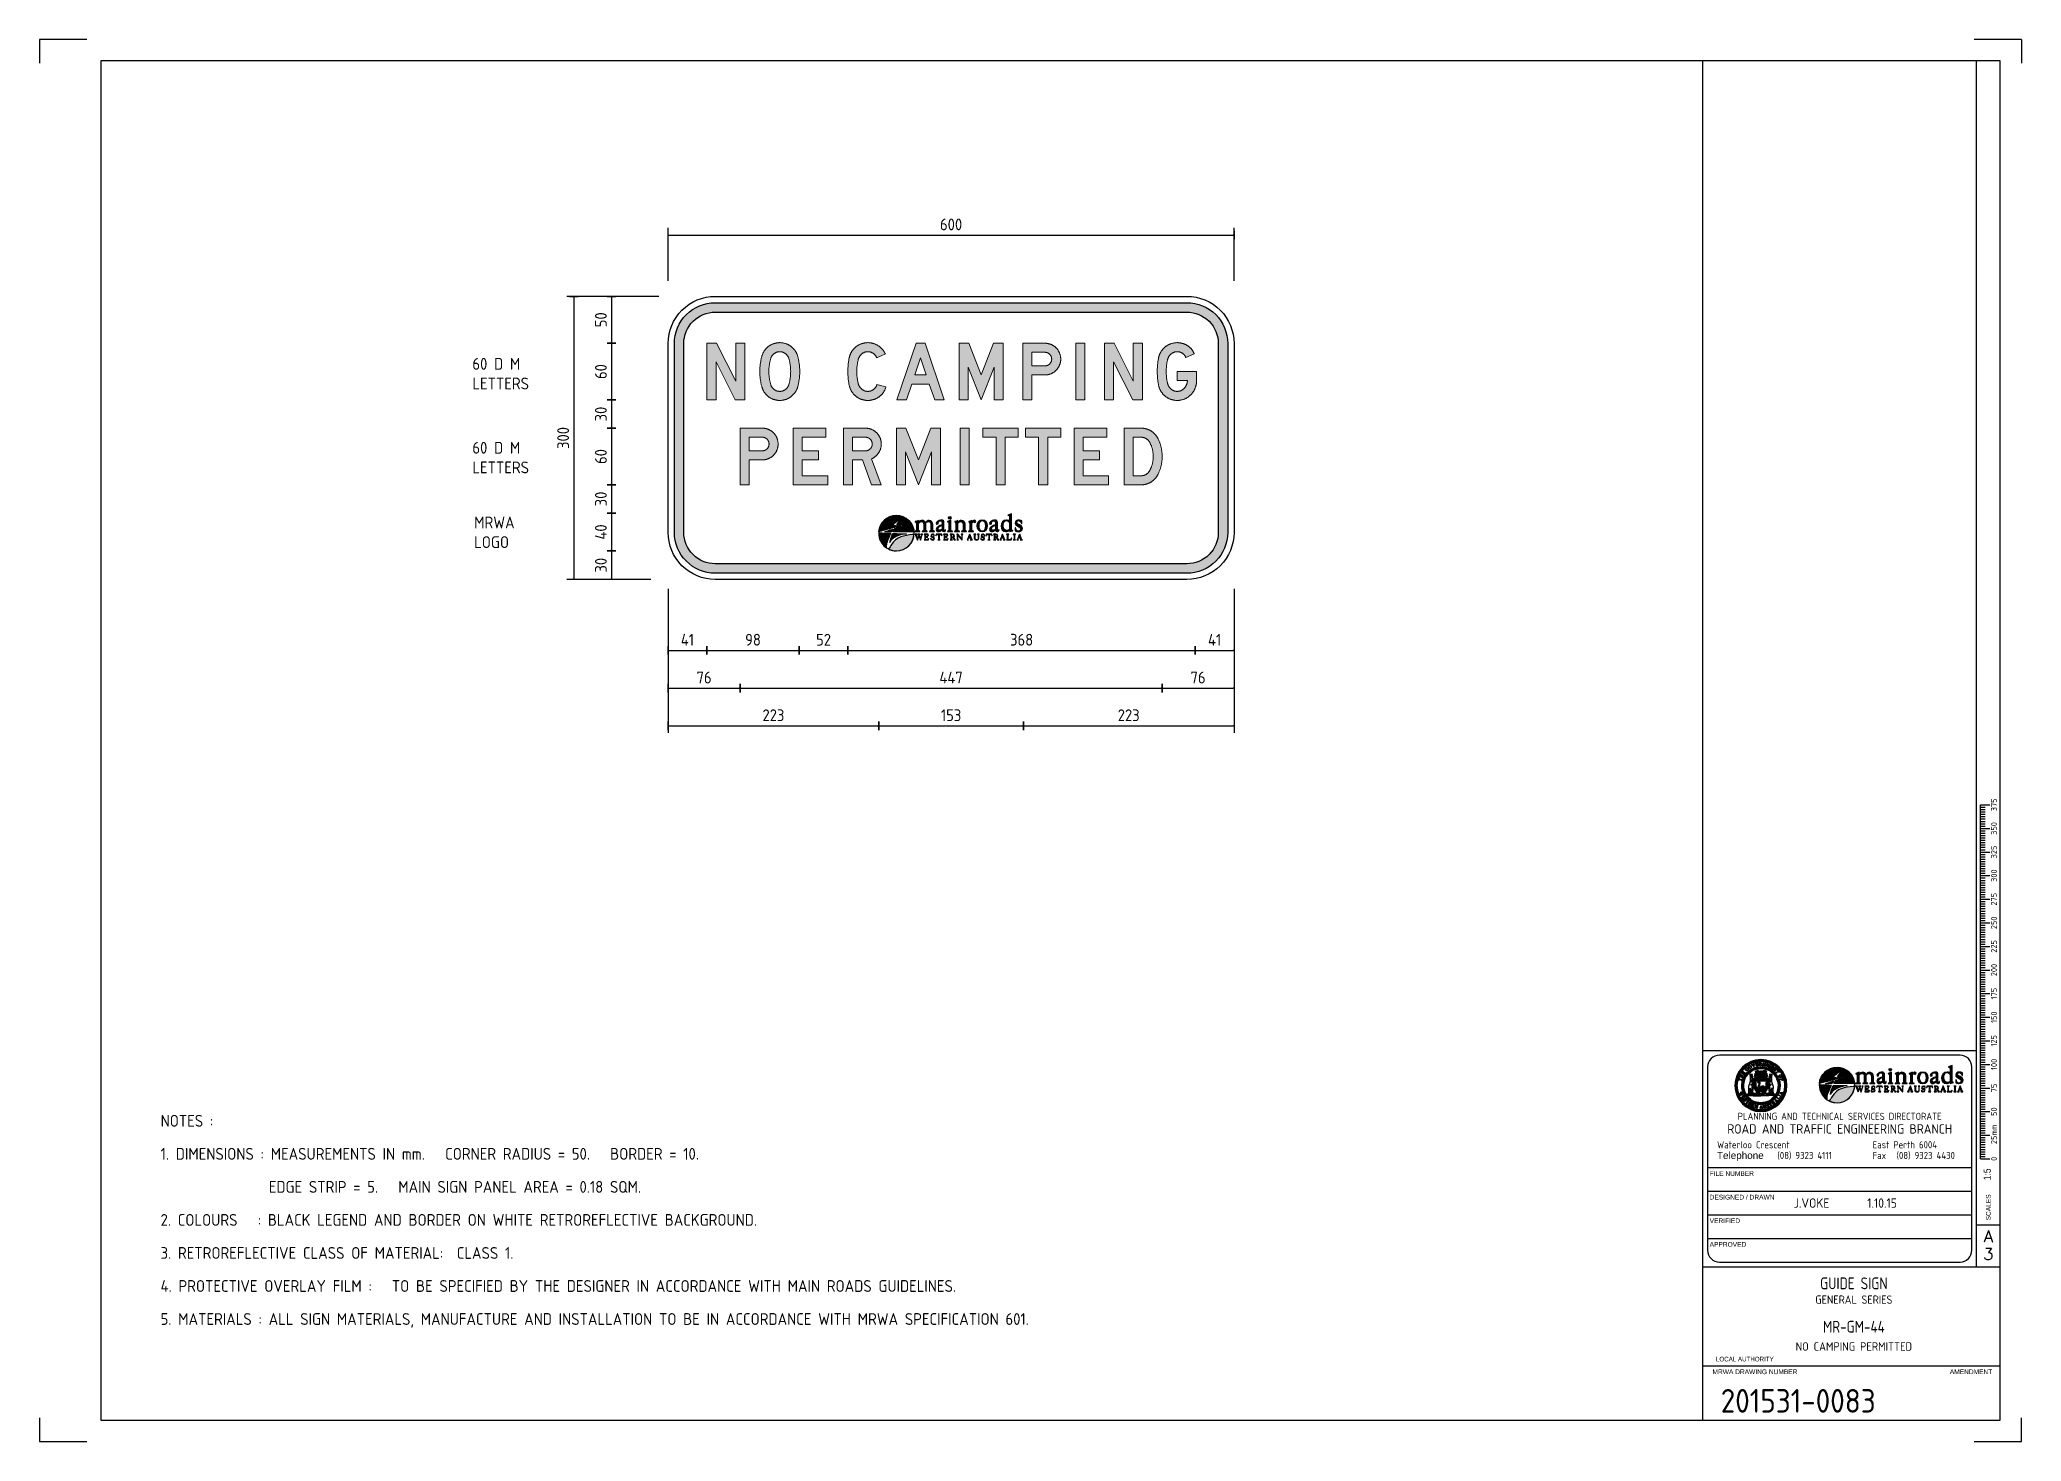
# Model space of a CAD drawing. Header units: millimetres. Extents: x 0 to 420, y 0 to 297.
import ezdxf
from ezdxf.enums import TextEntityAlignment as Align

# ---------------------------------------------------------------- set-up
doc = ezdxf.new("R2010")
doc.units = ezdxf.units.MM
doc.header["$LTSCALE"] = 10
doc.header["$MEASUREMENT"] = 0
for name, color, linetype in [('COMMENTS', 4, 'Continuous'), ('L18', 4, 'Continuous'), ('L25', 1, 'Continuous'), ('L35', 3, 'Continuous'), ('NOTES', 1, 'Continuous'), ('State Govt Logo', 4, 'Continuous'), ('T25', 1, 'Continuous'), ('TBLK18', 4, 'Continuous'), ('TBLK25', 1, 'Continuous'), ('TBLK35', 3, 'Continuous'), ('TBLK50', 7, 'Continuous')]:
    doc.layers.add(name, color=color, linetype=linetype)
doc.styles.add('HELV', font='helvs.shx')
doc.styles.add('HELVL', font='helvl', dxfattribs={"width": 0.8})
doc.styles.add('ISO', font='isocp2.shx')
doc.styles.add('ROMAND', font='romand')
doc.dimstyles.new('SIGNSDIM', dxfattribs={"dimtxt": 2.5, "dimasz": 0.2, "dimexe": 1.5, "dimexo": 2, "dimgap": 1, "dimtad": 1, "dimdec": 4, "dimlfac": 5, "dimrnd": 1, "dimdsep": 46, "dimtxsty": 'ISO', "dimblk": 'SGNDIM', "dimcen": 2.5, "dimse2": 1, "dimadec": 0, "dimazin": 0, "dimtfac": 1, "dimtdec": 4, "dimtix": 1, "dimtmove": 0, "dimatfit": 3, "dimldrblk": 'SGNDIM', "dimfxl": 1, "dimtolj": 1, "dimtzin": 0, "dimarcsym": 0})

msp = doc.modelspace()

# ---------------------------------------------------------------- texts
at = {"layer": 'COMMENTS', "char_height": 2.5, "attachment_point": 1, "style": 'ISO'}
for s, insert, width in [('60 D M LETTERS', (91.716055, 229.556407), 12.59901575), ('60 D M LETTERS', (91.716055, 211.776872), 12.59901575), ('MRWA LOGO', (92.096218, 195.947238), 10.88806192)]:
    msp.add_mtext(s, dxfattribs=dict(at, insert=insert, width=width))
at = {"layer": 'NOTES', "style": 'ISO'}
for s, p in [('NOTES :', (25.641835, 66.670628)), ('1. DIMENSIONS : MEASUREMENTS IN mm.   CORNER RADIUS = 50.   BORDER = 10.', (25.641835, 59.670628)), ('2. COLOURS   : BLACK LEGEND AND BORDER ON WHITE RETROREFLECTIVE BACKGROUND.', (25.641835, 45.670628)), ('3. RETROREFLECTIVE CLASS OF MATERIAL:  CLASS 1.', (25.641835, 38.670628)), ('4. PROTECTIVE OVERLAY FILM : ', (25.641835, 31.670628)), ('TO BE SPECIFIED BY THE DESIGNER IN ACCORDANCE WITH MAIN ROADS GUIDELINES.', (74.641835, 31.670628)), ('5. MATERIALS : ALL SIGN MATERIALS, MANUFACTURE AND INSTALLATION TO BE IN ACCORDANCE WITH MRWA SPECIFICATION 601.', (25.641835, 24.670628))]:
    msp.add_text(s, height=2.5, dxfattribs=at).set_placement(p)
msp.add_text('EDGE STRIP = 5.   MAIN SIGN PANEL AREA = 0.18 SQM.', height=2.5, dxfattribs=at).set_placement((127.460559, 52.670628), align=Align.RIGHT)

# ---------------------------------------------------------------- blocks, each defined once
blk = doc.blocks.new('A3BBLK')
at = {"layer": 'TBLK25'}
for p, q in [((10, 297), (0, 297)), ((0, 297), (0, 292)), ((420, 297), (410, 297)), ((420, 297), (420, 292)), ((0, 5), (0, 0)), ((420, 0), (420, 5)), ((0, 0), (10, 0)), ((410, 0), (420, 0))]:
    blk.add_line(p, q, dxfattribs=at)
at = {"layer": 'TBLK50'}
for p, q in [((415.5, 292.5), (13, 292.5)), ((13, 292.5), (13, 4.5)), ((352.5, 4.5), (352.5, 292.5)), ((415.5, 4.5), (415.5, 292.5)), ((13, 4.5), (415.5, 4.5))]:
    blk.add_line(p, q, dxfattribs=at)
blk = doc.blocks.new('MR logo')
at = {"layer": 'TBLK18'}
h = blk.add_hatch(color=256, dxfattribs=at)
edge = h.paths.add_edge_path()
edge.add_spline(control_points=[(0, -6.23), (-0.73, -5.99), (-1.5, -5.86), (-2.31, -5.86), (-2.31, -5.86), (-6.25, -5.86), (-9.48, -8.89), (-9.79, -12.74), (-9.79, -12.74), (-9.75, -12.71), (-9.7, -12.69), (-9.65, -12.67), (-9.65, -12.67), (-9.26, -12.56), (-5.85, -11.67), (-3.32, -11.01), (-3.32, -11.01), (-3.32, -11.01), (-3.32, -11.01), (-3.32, -11.01), (-3.32, -11.01), (-3.32, -11.01), (-3.31, -11.01), (-3.31, -11.01), (-3.31, -11.01), (-3.13, -10.71), (-2.94, -10.4), (-2.74, -10.09), (-2.74, -10.09), (-2.74, -10.09), (-2.74, -10.09), (-2.74, -10.09), (-2.74, -10.09), (-2.74, -10.09), (-2.74, -10.08), (-2.74, -10.08), (-2.74, -10.08), (-3.11, -10.04), (-3.47, -9.99), (-3.74, -9.94), (-3.74, -9.94), (-4.49, -9.8), (-1.74, -8.48), (-0.5, -6.89), (-0.5, -6.89), (-0.33, -6.7), (-0.26, -6.56), (0, -6.23)], knot_values=[0, 0, 0, 0, 0.083333, 0.083333, 0.083333, 0.083333, 0.166667, 0.166667, 0.166667, 0.166667, 0.25, 0.25, 0.25, 0.25, 0.333333, 0.333333, 0.333333, 0.333333, 0.416667, 0.416667, 0.416667, 0.416667, 0.5, 0.5, 0.5, 0.5, 0.583333, 0.583333, 0.583333, 0.583333, 0.666667, 0.666667, 0.666667, 0.666667, 0.75, 0.75, 0.75, 0.75, 0.833333, 0.833333, 0.833333, 0.833333, 0.916667, 0.916667, 0.916667, 0.916667, 1, 1, 1, 1], degree=3, periodic=0)
h = blk.add_hatch(color=256, dxfattribs=at)
edge = h.paths.add_edge_path()
edge.add_spline(control_points=[(5.17, -12.87), (4.97, -9.81), (2.93, -7.24), (0.15, -6.27), (0.15, -6.27), (-0.72, -7.58), (-1.46, -8.75), (-2.1, -9.85), (-2.1, -9.85), (-2.1, -9.85), (-2.1, -9.85), (-2.1, -9.85), (-2.1, -9.85), (-2.1, -9.85), (-2.1, -9.85), (-2.1, -9.85), (-2.1, -9.85), (-1.46, -9.9), (-0.73, -9.97), (-0.29, -10.01), (-0.29, -10.01), (0.34, -10.07), (0.72, -10.24), (0, -10.47), (0, -10.47), (-0.6, -10.65), (-1.74, -11.01), (-2.95, -11.38), (-2.95, -11.38), (-2.93, -11.35), (-3.39, -12.25), (-3.62, -12.76), (-3.62, -12.76), (-3.62, -12.76), (-3.32, -12.76), (-3.32, -12.76), (-3.32, -12.76), (-3.32, -12.76), (-3.32, -12.76), (-3.32, -12.76), (-3.32, -12.76), (-0.78, -12.75), (1.84, -12.74), (4.53, -12.74), (4.53, -12.74), (4.81, -12.74), (5.03, -12.79), (5.17, -12.87)], knot_values=[0, 0, 0, 0, 0.083333, 0.083333, 0.083333, 0.083333, 0.166667, 0.166667, 0.166667, 0.166667, 0.25, 0.25, 0.25, 0.25, 0.333333, 0.333333, 0.333333, 0.333333, 0.416667, 0.416667, 0.416667, 0.416667, 0.5, 0.5, 0.5, 0.5, 0.583333, 0.583333, 0.583333, 0.583333, 0.666667, 0.666667, 0.666667, 0.666667, 0.75, 0.75, 0.75, 0.75, 0.833333, 0.833333, 0.833333, 0.833333, 0.916667, 0.916667, 0.916667, 0.916667, 1, 1, 1, 1], degree=3, periodic=0)
h = blk.add_hatch(color=256, dxfattribs=at)
edge = h.paths.add_edge_path()
edge.add_spline(control_points=[(5.62, -12.7), (5.62, -12.7), (5.62, -12.5), (5.62, -12.5), (5.62, -12.5), (6.08, -12.47), (6.22, -12.47), (6.22, -11.91), (6.22, -11.91), (6.22, -11.91), (6.22, -9.16), (6.22, -9.16), (6.22, -9.16), (6.22, -8.8), (6, -8.68), (5.69, -8.54), (5.69, -8.54), (5.69, -8.54), (5.69, -8.45), (5.69, -8.45), (5.69, -8.45), (6.19, -8.36), (6.6, -8.12), (7.04, -7.95), (7.04, -7.95), (7.04, -7.95), (7.04, -8.82), (7.04, -8.82), (7.04, -8.82), (7.51, -8.3), (7.89, -7.95), (8.62, -7.95), (8.62, -7.95), (9.26, -7.95), (9.71, -8.33), (9.98, -8.89), (9.98, -8.89), (10.4, -8.4), (10.87, -7.95), (11.54, -7.95), (11.54, -7.95), (12.51, -7.95), (13.11, -8.91), (13.11, -9.67), (13.11, -9.67), (13.11, -9.67), (13.11, -11.91), (13.11, -11.91), (13.11, -11.91), (13.09, -12.47), (13.14, -12.47), (13.75, -12.5), (13.75, -12.5), (13.75, -12.5), (13.75, -12.7), (13.75, -12.7), (13.75, -12.7), (13.75, -12.7), (11.66, -12.7), (11.66, -12.7), (11.66, -12.7), (11.66, -12.7), (11.66, -12.5), (11.66, -12.5), (11.66, -12.5), (12.19, -12.47), (12.27, -12.47), (12.27, -11.91), (12.27, -11.91), (12.27, -11.91), (12.27, -9.63), (12.27, -9.63), (12.27, -9.63), (12.27, -8.91), (11.91, -8.42), (11.16, -8.42), (11.16, -8.42), (10.68, -8.42), (10.09, -8.86), (10.09, -9.36), (10.09, -9.36), (10.09, -9.36), (10.09, -11.91), (10.09, -11.91), (10.09, -11.91), (10.09, -12.47), (10.29, -12.47), (10.68, -12.5), (10.68, -12.5), (10.68, -12.5), (10.68, -12.7), (10.68, -12.7), (10.68, -12.7), (10.68, -12.7), (8.64, -12.7), (8.64, -12.7), (8.64, -12.7), (8.64, -12.7), (8.64, -12.5), (8.64, -12.5), (8.64, -12.5), (9.2, -12.47), (9.24, -12.45), (9.24, -11.89), (9.24, -11.89), (9.24, -11.89), (9.24, -9.57), (9.24, -9.57), (9.24, -9.57), (9.24, -8.88), (9, -8.42), (8.22, -8.42), (8.22, -8.42), (7.46, -8.42), (7.07, -9.06), (7.07, -9.26), (7.07, -9.26), (7.07, -9.26), (7.07, -11.91), (7.07, -11.91), (7.07, -11.91), (7.07, -12.47), (7.27, -12.47), (7.63, -12.5), (7.63, -12.5), (7.63, -12.5), (7.63, -12.7), (7.63, -12.7), (7.63, -12.7), (7.63, -12.7), (5.62, -12.7), (5.62, -12.7)], knot_values=[0, 0, 0, 0, 0.030303, 0.030303, 0.030303, 0.030303, 0.060606, 0.060606, 0.060606, 0.060606, 0.090909, 0.090909, 0.090909, 0.090909, 0.121212, 0.121212, 0.121212, 0.121212, 0.151515, 0.151515, 0.151515, 0.151515, 0.181818, 0.181818, 0.181818, 0.181818, 0.212121, 0.212121, 0.212121, 0.212121, 0.242424, 0.242424, 0.242424, 0.242424, 0.272727, 0.272727, 0.272727, 0.272727, 0.30303, 0.30303, 0.30303, 0.30303, 0.333333, 0.333333, 0.333333, 0.333333, 0.363636, 0.363636, 0.363636, 0.363636, 0.393939, 0.393939, 0.393939, 0.393939, 0.424242, 0.424242, 0.424242, 0.424242, 0.454545, 0.454545, 0.454545, 0.454545, 0.484848, 0.484848, 0.484848, 0.484848, 0.515152, 0.515152, 0.515152, 0.515152, 0.545455, 0.545455, 0.545455, 0.545455, 0.575758, 0.575758, 0.575758, 0.575758, 0.606061, 0.606061, 0.606061, 0.606061, 0.636364, 0.636364, 0.636364, 0.636364, 0.666667, 0.666667, 0.666667, 0.666667, 0.69697, 0.69697, 0.69697, 0.69697, 0.727273, 0.727273, 0.727273, 0.727273, 0.757576, 0.757576, 0.757576, 0.757576, 0.787879, 0.787879, 0.787879, 0.787879, 0.818182, 0.818182, 0.818182, 0.818182, 0.848485, 0.848485, 0.848485, 0.848485, 0.878788, 0.878788, 0.878788, 0.878788, 0.909091, 0.909091, 0.909091, 0.909091, 0.939394, 0.939394, 0.939394, 0.939394, 0.969697, 0.969697, 0.969697, 0.969697, 1, 1, 1, 1], degree=3, periodic=0)
h = blk.add_hatch(color=256, dxfattribs=at)
edge = h.paths.add_edge_path()
edge.add_spline(control_points=[(17.02, -8.7), (17.02, -8.27), (16.75, -8.14), (16.35, -8.14), (16.35, -8.14), (15.97, -8.14), (15.41, -8.38), (15.41, -8.66), (15.41, -8.66), (15.41, -8.72), (15.42, -8.79), (15.42, -8.89), (15.42, -8.89), (15.42, -9.3), (15.33, -9.59), (14.87, -9.59), (14.87, -9.59), (14.68, -9.59), (14.55, -9.4), (14.55, -9.23), (14.55, -9.23), (14.55, -8.99), (14.71, -8.77), (14.93, -8.57), (14.93, -8.57), (15.42, -8.16), (16.19, -7.83), (16.82, -7.83), (16.82, -7.83), (17.48, -7.83), (17.83, -8.23), (17.83, -8.87), (17.83, -8.87), (17.83, -8.87), (17.83, -11.74), (17.83, -11.74), (17.83, -11.74), (17.83, -11.92), (17.83, -12.25), (18.07, -12.25), (18.07, -12.25), (18.25, -12.25), (18.34, -12.02), (18.37, -11.89), (18.37, -11.89), (18.37, -11.89), (18.55, -11.89), (18.55, -11.89), (18.55, -11.89), (18.49, -12.4), (18.28, -12.7), (17.76, -12.7), (17.76, -12.7), (17.37, -12.7), (17.03, -12.33), (17.02, -11.96), (17.02, -11.96), (16.52, -12.33), (16.18, -12.7), (15.51, -12.7), (15.51, -12.7), (15.02, -12.7), (14.56, -12.3), (14.56, -11.79), (14.56, -11.79), (14.56, -10.61), (16.15, -10.24), (17.02, -9.87), (17.02, -9.87), (17.02, -9.87), (17.02, -8.7), (17.02, -8.7)], knot_values=[0, 0, 0, 0, 0.055556, 0.055556, 0.055556, 0.055556, 0.111111, 0.111111, 0.111111, 0.111111, 0.166667, 0.166667, 0.166667, 0.166667, 0.222222, 0.222222, 0.222222, 0.222222, 0.277778, 0.277778, 0.277778, 0.277778, 0.333333, 0.333333, 0.333333, 0.333333, 0.388889, 0.388889, 0.388889, 0.388889, 0.444444, 0.444444, 0.444444, 0.444444, 0.5, 0.5, 0.5, 0.5, 0.555556, 0.555556, 0.555556, 0.555556, 0.611111, 0.611111, 0.611111, 0.611111, 0.666667, 0.666667, 0.666667, 0.666667, 0.722222, 0.722222, 0.722222, 0.722222, 0.777778, 0.777778, 0.777778, 0.777778, 0.833333, 0.833333, 0.833333, 0.833333, 0.888889, 0.888889, 0.888889, 0.888889, 0.944444, 0.944444, 0.944444, 0.944444, 1, 1, 1, 1], degree=3, periodic=0)
edge = h.paths.add_edge_path(flags=16)
edge.add_spline(control_points=[(17.02, -10.11), (16.53, -10.32), (15.29, -10.67), (15.29, -11.34), (15.29, -11.34), (15.29, -11.78), (15.61, -12.14), (16.06, -12.14), (16.06, -12.14), (16.47, -12.14), (16.7, -11.96), (17.02, -11.72), (17.02, -11.72), (17.02, -11.72), (17.02, -10.11), (17.02, -10.11)], knot_values=[0, 0, 0, 0, 0.25, 0.25, 0.25, 0.25, 0.5, 0.5, 0.5, 0.5, 0.75, 0.75, 0.75, 0.75, 1, 1, 1, 1], degree=3, periodic=0)
h = blk.add_hatch(color=256, dxfattribs=at)
edge = h.paths.add_edge_path()
edge.add_spline(control_points=[(19.33, -12.7), (19.33, -12.7), (19.33, -12.5), (19.33, -12.5), (19.33, -12.5), (19.81, -12.47), (19.95, -12.47), (19.95, -11.91), (19.95, -11.91), (19.95, -11.91), (19.95, -9.33), (19.95, -9.33), (19.95, -9.33), (19.95, -9.11), (19.95, -8.8), (19.76, -8.68), (19.76, -8.68), (19.62, -8.6), (19.53, -8.59), (19.37, -8.57), (19.37, -8.57), (19.37, -8.57), (19.37, -8.47), (19.37, -8.47), (19.37, -8.47), (19.83, -8.27), (20.32, -8.08), (20.8, -7.89), (20.8, -7.89), (20.8, -7.89), (20.8, -11.91), (20.8, -11.91), (20.8, -11.91), (20.8, -12.47), (20.94, -12.47), (21.39, -12.5), (21.39, -12.5), (21.39, -12.5), (21.39, -12.7), (21.39, -12.7), (21.39, -12.7), (21.39, -12.7), (19.33, -12.7), (19.33, -12.7)], knot_values=[0, 0, 0, 0, 0.090909, 0.090909, 0.090909, 0.090909, 0.181818, 0.181818, 0.181818, 0.181818, 0.272727, 0.272727, 0.272727, 0.272727, 0.363636, 0.363636, 0.363636, 0.363636, 0.454545, 0.454545, 0.454545, 0.454545, 0.545455, 0.545455, 0.545455, 0.545455, 0.636364, 0.636364, 0.636364, 0.636364, 0.727273, 0.727273, 0.727273, 0.727273, 0.818182, 0.818182, 0.818182, 0.818182, 0.909091, 0.909091, 0.909091, 0.909091, 1, 1, 1, 1], degree=3, periodic=0)
h = blk.add_hatch(color=256, dxfattribs=at)
edge = h.paths.add_edge_path()
edge.add_spline(control_points=[(19.69, -6.85), (19.69, -7.16), (19.95, -7.42), (20.26, -7.42), (20.26, -7.42), (20.58, -7.42), (20.83, -7.16), (20.83, -6.85), (20.83, -6.85), (20.83, -6.53), (20.58, -6.28), (20.26, -6.28), (20.26, -6.28), (19.95, -6.28), (19.69, -6.53), (19.69, -6.85)], knot_values=[0, 0, 0, 0, 0.25, 0.25, 0.25, 0.25, 0.5, 0.5, 0.5, 0.5, 0.75, 0.75, 0.75, 0.75, 1, 1, 1, 1], degree=3, periodic=0)
h = blk.add_hatch(color=256, dxfattribs=at)
edge = h.paths.add_edge_path()
edge.add_spline(control_points=[(22.29, -12.7), (22.29, -12.7), (22.29, -12.5), (22.29, -12.5), (22.29, -12.5), (22.77, -12.47), (22.91, -12.47), (22.91, -11.91), (22.91, -11.91), (22.91, -11.91), (22.91, -9.24), (22.91, -9.24), (22.91, -9.24), (22.91, -8.84), (22.76, -8.68), (22.39, -8.57), (22.39, -8.57), (22.39, -8.57), (22.39, -8.45), (22.39, -8.45), (22.39, -8.45), (22.87, -8.31), (23.3, -8.12), (23.76, -7.95), (23.76, -7.95), (23.76, -7.95), (23.76, -8.77), (23.76, -8.77), (23.76, -8.77), (24.2, -8.31), (24.54, -7.95), (25.22, -7.95), (25.22, -7.95), (25.99, -7.95), (26.78, -8.56), (26.78, -9.36), (26.78, -9.36), (26.78, -9.36), (26.78, -11.91), (26.78, -11.91), (26.78, -11.91), (26.78, -12.47), (27.07, -12.47), (27.44, -12.5), (27.44, -12.5), (27.44, -12.5), (27.44, -12.7), (27.44, -12.7), (27.44, -12.7), (27.44, -12.7), (25.31, -12.7), (25.31, -12.7), (25.31, -12.7), (25.31, -12.7), (25.31, -12.5), (25.31, -12.5), (25.31, -12.5), (25.8, -12.47), (25.93, -12.47), (25.93, -11.91), (25.93, -11.91), (25.93, -11.91), (25.93, -9.55), (25.93, -9.55), (25.93, -9.55), (25.93, -8.87), (25.56, -8.42), (24.87, -8.42), (24.87, -8.42), (24.4, -8.42), (23.76, -8.87), (23.76, -9.36), (23.76, -9.36), (23.76, -9.36), (23.76, -11.91), (23.76, -11.91), (23.76, -11.91), (23.76, -12.47), (23.9, -12.47), (24.36, -12.5), (24.36, -12.5), (24.36, -12.5), (24.36, -12.7), (24.36, -12.7), (24.36, -12.7), (24.36, -12.7), (22.29, -12.7), (22.29, -12.7)], knot_values=[0, 0, 0, 0, 0.045455, 0.045455, 0.045455, 0.045455, 0.090909, 0.090909, 0.090909, 0.090909, 0.136364, 0.136364, 0.136364, 0.136364, 0.181818, 0.181818, 0.181818, 0.181818, 0.227273, 0.227273, 0.227273, 0.227273, 0.272727, 0.272727, 0.272727, 0.272727, 0.318182, 0.318182, 0.318182, 0.318182, 0.363636, 0.363636, 0.363636, 0.363636, 0.409091, 0.409091, 0.409091, 0.409091, 0.454545, 0.454545, 0.454545, 0.454545, 0.5, 0.5, 0.5, 0.5, 0.545455, 0.545455, 0.545455, 0.545455, 0.590909, 0.590909, 0.590909, 0.590909, 0.636364, 0.636364, 0.636364, 0.636364, 0.681818, 0.681818, 0.681818, 0.681818, 0.727273, 0.727273, 0.727273, 0.727273, 0.772727, 0.772727, 0.772727, 0.772727, 0.818182, 0.818182, 0.818182, 0.818182, 0.863636, 0.863636, 0.863636, 0.863636, 0.909091, 0.909091, 0.909091, 0.909091, 0.954545, 0.954545, 0.954545, 0.954545, 1, 1, 1, 1], degree=3, periodic=0)
h = blk.add_hatch(color=256, dxfattribs=at)
edge = h.paths.add_edge_path()
edge.add_spline(control_points=[(28.2, -12.7), (28.2, -12.7), (28.2, -12.5), (28.2, -12.5), (28.2, -12.5), (28.67, -12.47), (28.81, -12.47), (28.81, -11.91), (28.81, -11.91), (28.81, -11.91), (28.81, -9.19), (28.81, -9.19), (28.81, -9.19), (28.81, -8.77), (28.69, -8.75), (28.32, -8.57), (28.32, -8.57), (28.32, -8.57), (28.32, -8.47), (28.32, -8.47), (28.32, -8.47), (28.76, -8.31), (29.19, -8.09), (29.63, -7.92), (29.63, -7.92), (29.63, -7.92), (29.63, -8.69), (29.63, -8.69), (29.63, -8.69), (29.9, -8.38), (30.24, -7.87), (30.71, -7.87), (30.71, -7.87), (31.02, -7.87), (31.27, -8.04), (31.27, -8.36), (31.27, -8.36), (31.27, -8.6), (31.09, -8.77), (30.87, -8.77), (30.87, -8.77), (30.7, -8.77), (30.51, -8.59), (30.24, -8.59), (30.24, -8.59), (30.05, -8.59), (29.66, -8.89), (29.66, -9.06), (29.66, -9.06), (29.66, -9.06), (29.66, -11.91), (29.66, -11.91), (29.66, -11.91), (29.66, -12.47), (29.8, -12.47), (30.34, -12.5), (30.34, -12.5), (30.34, -12.5), (30.34, -12.7), (30.34, -12.7), (30.34, -12.7), (30.34, -12.7), (28.2, -12.7), (28.2, -12.7)], knot_values=[0, 0, 0, 0, 0.0625, 0.0625, 0.0625, 0.0625, 0.125, 0.125, 0.125, 0.125, 0.1875, 0.1875, 0.1875, 0.1875, 0.25, 0.25, 0.25, 0.25, 0.3125, 0.3125, 0.3125, 0.3125, 0.375, 0.375, 0.375, 0.375, 0.4375, 0.4375, 0.4375, 0.4375, 0.5, 0.5, 0.5, 0.5, 0.5625, 0.5625, 0.5625, 0.5625, 0.625, 0.625, 0.625, 0.625, 0.6875, 0.6875, 0.6875, 0.6875, 0.75, 0.75, 0.75, 0.75, 0.8125, 0.8125, 0.8125, 0.8125, 0.875, 0.875, 0.875, 0.875, 0.9375, 0.9375, 0.9375, 0.9375, 1, 1, 1, 1], degree=3, periodic=0)
h = blk.add_hatch(color=256, dxfattribs=at)
edge = h.paths.add_edge_path(flags=16)
edge.add_spline(control_points=[(34.06, -8.04), (33.07, -8.04), (32.7, -9.17), (32.7, -10.26), (32.7, -10.26), (32.7, -11.36), (33.07, -12.5), (34.06, -12.5), (34.06, -12.5), (35.06, -12.5), (35.42, -11.36), (35.42, -10.26), (35.42, -10.26), (35.42, -9.17), (35.06, -8.04), (34.06, -8.04)], knot_values=[0, 0, 0, 0, 0.25, 0.25, 0.25, 0.25, 0.5, 0.5, 0.5, 0.5, 0.75, 0.75, 0.75, 0.75, 1, 1, 1, 1], degree=3, periodic=0)
edge = h.paths.add_edge_path()
edge.add_spline(control_points=[(34.06, -12.7), (32.69, -12.7), (31.79, -11.62), (31.79, -10.26), (31.79, -10.26), (31.79, -8.91), (32.69, -7.83), (34.06, -7.83), (34.06, -7.83), (35.43, -7.83), (36.34, -8.91), (36.34, -10.26), (36.34, -10.26), (36.34, -11.62), (35.43, -12.7), (34.06, -12.7)], knot_values=[0, 0, 0, 0, 0.25, 0.25, 0.25, 0.25, 0.5, 0.5, 0.5, 0.5, 0.75, 0.75, 0.75, 0.75, 1, 1, 1, 1], degree=3, periodic=0)
h = blk.add_hatch(color=256, dxfattribs=at)
edge = h.paths.add_edge_path(flags=16)
edge.add_spline(control_points=[(39.64, -10.11), (39.17, -10.32), (37.92, -10.67), (37.92, -11.34), (37.92, -11.34), (37.92, -11.78), (38.24, -12.14), (38.7, -12.14), (38.7, -12.14), (39.1, -12.14), (39.34, -11.96), (39.64, -11.72), (39.64, -11.72), (39.64, -11.72), (39.64, -10.11), (39.64, -10.11)], knot_values=[0, 0, 0, 0, 0.25, 0.25, 0.25, 0.25, 0.5, 0.5, 0.5, 0.5, 0.75, 0.75, 0.75, 0.75, 1, 1, 1, 1], degree=3, periodic=0)
edge = h.paths.add_edge_path()
edge.add_spline(control_points=[(39.64, -8.7), (39.64, -8.27), (39.38, -8.14), (38.98, -8.14), (38.98, -8.14), (38.59, -8.14), (38.04, -8.38), (38.04, -8.66), (38.04, -8.66), (38.04, -8.72), (38.05, -8.79), (38.05, -8.89), (38.05, -8.89), (38.05, -9.3), (37.97, -9.59), (37.5, -9.59), (37.5, -9.59), (37.31, -9.59), (37.18, -9.4), (37.18, -9.23), (37.18, -9.23), (37.18, -8.99), (37.34, -8.77), (37.57, -8.57), (37.57, -8.57), (38.05, -8.16), (38.82, -7.83), (39.46, -7.83), (39.46, -7.83), (40.11, -7.83), (40.46, -8.23), (40.46, -8.87), (40.46, -8.87), (40.46, -8.87), (40.46, -11.74), (40.46, -11.74), (40.46, -11.74), (40.46, -11.92), (40.46, -12.25), (40.71, -12.25), (40.71, -12.25), (40.88, -12.25), (40.98, -12.02), (41.01, -11.89), (41.01, -11.89), (41.01, -11.89), (41.18, -11.89), (41.18, -11.89), (41.18, -11.89), (41.13, -12.4), (40.92, -12.7), (40.4, -12.7), (40.4, -12.7), (40, -12.7), (39.67, -12.33), (39.66, -11.96), (39.66, -11.96), (39.15, -12.33), (38.81, -12.7), (38.15, -12.7), (38.15, -12.7), (37.65, -12.7), (37.19, -12.3), (37.19, -11.79), (37.19, -11.79), (37.19, -10.61), (38.78, -10.24), (39.64, -9.87), (39.64, -9.87), (39.64, -9.87), (39.64, -8.7), (39.64, -8.7)], knot_values=[0, 0, 0, 0, 0.055556, 0.055556, 0.055556, 0.055556, 0.111111, 0.111111, 0.111111, 0.111111, 0.166667, 0.166667, 0.166667, 0.166667, 0.222222, 0.222222, 0.222222, 0.222222, 0.277778, 0.277778, 0.277778, 0.277778, 0.333333, 0.333333, 0.333333, 0.333333, 0.388889, 0.388889, 0.388889, 0.388889, 0.444444, 0.444444, 0.444444, 0.444444, 0.5, 0.5, 0.5, 0.5, 0.555556, 0.555556, 0.555556, 0.555556, 0.611111, 0.611111, 0.611111, 0.611111, 0.666667, 0.666667, 0.666667, 0.666667, 0.722222, 0.722222, 0.722222, 0.722222, 0.777778, 0.777778, 0.777778, 0.777778, 0.833333, 0.833333, 0.833333, 0.833333, 0.888889, 0.888889, 0.888889, 0.888889, 0.944444, 0.944444, 0.944444, 0.944444, 1, 1, 1, 1], degree=3, periodic=0)
h = blk.add_hatch(color=256, dxfattribs=at)
edge = h.paths.add_edge_path(flags=16)
edge.add_spline(control_points=[(45.62, -9.56), (45.62, -8.21), (44.68, -8.03), (44.35, -8.03), (44.35, -8.03), (43.23, -8.03), (42.92, -9.19), (42.92, -10.1), (42.92, -10.1), (42.92, -11.92), (44.01, -12.25), (44.47, -12.25), (44.47, -12.25), (44.93, -12.25), (45.32, -12.02), (45.62, -11.7), (45.62, -11.7), (45.62, -11.7), (45.62, -9.56), (45.62, -9.56)], knot_values=[0, 0, 0, 0, 0.2, 0.2, 0.2, 0.2, 0.4, 0.4, 0.4, 0.4, 0.6, 0.6, 0.6, 0.6, 0.8, 0.8, 0.8, 0.8, 1, 1, 1, 1], degree=3, periodic=0)
edge = h.paths.add_edge_path()
edge.add_spline(control_points=[(45.6, -6.47), (45.6, -6.23), (45.61, -5.97), (45.33, -5.85), (45.33, -5.85), (45.19, -5.79), (45.08, -5.77), (44.93, -5.77), (44.93, -5.77), (44.93, -5.77), (44.93, -5.68), (44.93, -5.68), (44.93, -5.68), (45.45, -5.5), (45.93, -5.26), (46.44, -5.09), (46.44, -5.09), (46.44, -5.09), (46.44, -12.04), (46.44, -12.04), (46.44, -12.04), (46.44, -12.04), (47, -12.21), (47, -12.21), (47, -12.21), (47, -12.21), (47, -12.29), (47, -12.29), (47, -12.29), (47, -12.29), (45.6, -12.7), (45.6, -12.7), (45.6, -12.7), (45.6, -12.7), (45.6, -11.96), (45.6, -11.96), (45.6, -11.96), (45.6, -11.96), (45.58, -11.96), (45.58, -11.96), (45.58, -11.96), (45.21, -12.44), (44.72, -12.7), (44.1, -12.7), (44.1, -12.7), (42.77, -12.7), (42.03, -11.55), (42.03, -10.32), (42.03, -10.32), (42.03, -8.89), (42.88, -7.83), (44.36, -7.83), (44.36, -7.83), (44.78, -7.83), (45.2, -7.97), (45.6, -8.16), (45.6, -8.16), (45.6, -8.16), (45.6, -6.47), (45.6, -6.47)], knot_values=[0, 0, 0, 0, 0.066667, 0.066667, 0.066667, 0.066667, 0.133333, 0.133333, 0.133333, 0.133333, 0.2, 0.2, 0.2, 0.2, 0.266667, 0.266667, 0.266667, 0.266667, 0.333333, 0.333333, 0.333333, 0.333333, 0.4, 0.4, 0.4, 0.4, 0.466667, 0.466667, 0.466667, 0.466667, 0.533333, 0.533333, 0.533333, 0.533333, 0.6, 0.6, 0.6, 0.6, 0.666667, 0.666667, 0.666667, 0.666667, 0.733333, 0.733333, 0.733333, 0.733333, 0.8, 0.8, 0.8, 0.8, 0.866667, 0.866667, 0.866667, 0.866667, 0.933333, 0.933333, 0.933333, 0.933333, 1, 1, 1, 1], degree=3, periodic=0)
h = blk.add_hatch(color=256, dxfattribs=at)
edge = h.paths.add_edge_path()
edge.add_spline(control_points=[(48, -11.09), (48, -11.09), (48.13, -11.09), (48.13, -11.09), (48.13, -11.09), (48.32, -11.72), (48.54, -12.5), (49.35, -12.5), (49.35, -12.5), (49.97, -12.5), (50.29, -12.14), (50.29, -11.53), (50.29, -11.53), (50.29, -10.87), (49.62, -10.67), (49.14, -10.4), (49.14, -10.4), (48.54, -10.05), (48.01, -9.79), (48.01, -9.04), (48.01, -9.04), (48.01, -8.24), (48.75, -7.83), (49.47, -7.83), (49.47, -7.83), (49.95, -7.83), (50.42, -8.01), (50.87, -8.16), (50.87, -8.16), (50.87, -8.16), (50.87, -9.3), (50.87, -9.3), (50.87, -9.3), (50.87, -9.3), (50.7, -9.3), (50.7, -9.3), (50.7, -9.3), (50.58, -8.66), (50.14, -8.04), (49.42, -8.04), (49.42, -8.04), (48.98, -8.04), (48.69, -8.36), (48.69, -8.8), (48.69, -8.8), (48.69, -9.72), (51.1, -9.69), (51.1, -11.25), (51.1, -11.25), (51.1, -12.23), (50.25, -12.7), (49.37, -12.7), (49.37, -12.7), (48.89, -12.7), (48.43, -12.6), (48, -12.36), (48, -12.36), (48, -12.36), (48, -11.09), (48, -11.09)], knot_values=[0, 0, 0, 0, 0.066667, 0.066667, 0.066667, 0.066667, 0.133333, 0.133333, 0.133333, 0.133333, 0.2, 0.2, 0.2, 0.2, 0.266667, 0.266667, 0.266667, 0.266667, 0.333333, 0.333333, 0.333333, 0.333333, 0.4, 0.4, 0.4, 0.4, 0.466667, 0.466667, 0.466667, 0.466667, 0.533333, 0.533333, 0.533333, 0.533333, 0.6, 0.6, 0.6, 0.6, 0.666667, 0.666667, 0.666667, 0.666667, 0.733333, 0.733333, 0.733333, 0.733333, 0.8, 0.8, 0.8, 0.8, 0.866667, 0.866667, 0.866667, 0.866667, 0.933333, 0.933333, 0.933333, 0.933333, 1, 1, 1, 1], degree=3, periodic=0)
h = blk.add_hatch(color=256, dxfattribs=at)
edge = h.paths.add_edge_path()
edge.add_spline(control_points=[(-6.49, -19.58), (-8.49, -18.23), (-9.8, -15.94), (-9.81, -13.36), (-9.81, -13.36), (-9.8, -13.36), (-9.78, -13.37), (-9.76, -13.38), (-9.76, -13.38), (-9.76, -13.38), (-7.54, -13.43), (-4.93, -13.48), (-4.93, -13.48), (-4.93, -13.48), (-4.93, -13.48), (-4.93, -13.48), (-4.93, -13.48), (-4.93, -13.48), (-4.71, -13.49), (-4.71, -13.49), (-4.71, -13.49), (-5.79, -15.6), (-6.37, -17.32), (-6.5, -18.5), (-6.5, -18.5), (-6.54, -18.9), (-6.54, -19.28), (-6.49, -19.58)], knot_values=[0, 0, 0, 0, 0.142857, 0.142857, 0.142857, 0.142857, 0.285714, 0.285714, 0.285714, 0.285714, 0.428571, 0.428571, 0.428571, 0.428571, 0.571429, 0.571429, 0.571429, 0.571429, 0.714286, 0.714286, 0.714286, 0.714286, 0.857143, 0.857143, 0.857143, 0.857143, 1, 1, 1, 1], degree=3, periodic=0)
h = blk.add_hatch(color=256, dxfattribs=at)
edge = h.paths.add_edge_path()
edge.add_spline(control_points=[(-3.67, -11.61), (-5.39, -12.14), (-7.05, -12.67), (-7.25, -12.77), (-7.25, -12.77), (-6.3, -12.77), (-5.33, -12.76), (-4.36, -12.76), (-4.36, -12.76), (-4.36, -12.76), (-4.33, -12.76), (-4.33, -12.76), (-4.33, -12.76), (-4.12, -12.37), (-3.89, -11.97), (-3.67, -11.61), (-3.67, -11.61), (-3.67, -11.61), (-3.67, -11.61), (-3.67, -11.61)], knot_values=[0, 0, 0, 0, 0.2, 0.2, 0.2, 0.2, 0.4, 0.4, 0.4, 0.4, 0.6, 0.6, 0.6, 0.6, 0.8, 0.8, 0.8, 0.8, 1, 1, 1, 1], degree=3, periodic=0)
h = blk.add_hatch(color=256, dxfattribs=at)
edge = h.paths.add_edge_path()
edge.add_spline(control_points=[(5.18, -13.63), (5.04, -17.65), (1.74, -20.86), (-2.31, -20.86), (-2.31, -20.86), (-3.54, -20.86), (-4.7, -20.56), (-5.72, -20.03), (-5.72, -20.03), (-5.45, -19.83), (-5.1, -19.38), (-4.66, -18.6), (-4.66, -18.6), (-2.32, -14.44), (1.05, -14.48), (4.49, -13.92), (4.49, -13.92), (4.8, -13.87), (5.03, -13.76), (5.18, -13.63)], knot_values=[0, 0, 0, 0, 0.2, 0.2, 0.2, 0.2, 0.4, 0.4, 0.4, 0.4, 0.6, 0.6, 0.6, 0.6, 0.8, 0.8, 0.8, 0.8, 1, 1, 1, 1], degree=3, periodic=0)
h = blk.add_hatch(color=256, dxfattribs=at)
edge = h.paths.add_edge_path()
edge.add_spline(control_points=[(-3.94, -13.5), (-4.43, -14.7), (-4.82, -15.93), (-5.15, -17.32), (-5.15, -17.32), (-4.41, -15.04), (-0.2, -13.79), (1.95, -13.58), (1.95, -13.58), (0.58, -13.58), (-1.59, -13.55), (-3.68, -13.51), (-3.68, -13.51), (-3.68, -13.51), (-3.68, -13.51), (-3.68, -13.51), (-3.68, -13.51), (-3.68, -13.51), (-3.94, -13.5), (-3.94, -13.5)], knot_values=[0, 0, 0, 0, 0.2, 0.2, 0.2, 0.2, 0.4, 0.4, 0.4, 0.4, 0.6, 0.6, 0.6, 0.6, 0.8, 0.8, 0.8, 0.8, 1, 1, 1, 1], degree=3, periodic=0)
h = blk.add_hatch(color=256, dxfattribs=at)
edge = h.paths.add_edge_path()
edge.add_spline(control_points=[(-2.27, -10.14), (-2.4, -10.37), (-2.53, -10.61), (-2.66, -10.84), (-2.66, -10.84), (-2.65, -10.84), (-0.7, -10.33), (-0.56, -10.29), (-0.56, -10.29), (-0.56, -10.29), (-1.39, -10.23), (-2.26, -10.14), (-2.26, -10.14), (-2.26, -10.14), (-2.26, -10.14), (-2.26, -10.14), (-2.26, -10.14), (-2.26, -10.14), (-2.27, -10.14), (-2.27, -10.14)], knot_values=[0, 0, 0, 0, 0.2, 0.2, 0.2, 0.2, 0.4, 0.4, 0.4, 0.4, 0.6, 0.6, 0.6, 0.6, 0.8, 0.8, 0.8, 0.8, 1, 1, 1, 1], degree=3, periodic=0)
h = blk.add_hatch(color=256, dxfattribs=at)
edge = h.paths.add_edge_path()
edge.add_spline(control_points=[(5.57, -13.82), (5.57, -13.82), (6.41, -13.82), (6.41, -13.82), (6.41, -13.82), (6.41, -13.82), (6.41, -13.89), (6.41, -13.89), (6.41, -13.89), (6.26, -13.9), (6.15, -13.91), (6.15, -13.99), (6.15, -13.99), (6.15, -14), (6.15, -14.02), (6.17, -14.06), (6.17, -14.06), (6.17, -14.06), (6.76, -15.72), (6.76, -15.72), (6.76, -15.72), (6.76, -15.72), (6.77, -15.72), (6.77, -15.72), (6.77, -15.72), (6.77, -15.72), (7.2, -14.49), (7.2, -14.49), (7.2, -14.49), (7.2, -14.49), (7.09, -14.18), (7.09, -14.18), (7.09, -14.18), (7.06, -14.09), (7.02, -13.99), (6.96, -13.95), (6.96, -13.95), (6.9, -13.9), (6.81, -13.9), (6.73, -13.89), (6.73, -13.89), (6.73, -13.89), (6.73, -13.82), (6.73, -13.82), (6.73, -13.82), (6.73, -13.82), (7.72, -13.82), (7.72, -13.82), (7.72, -13.82), (7.72, -13.82), (7.72, -13.89), (7.72, -13.89), (7.72, -13.89), (7.59, -13.9), (7.42, -13.91), (7.42, -14.07), (7.42, -14.07), (7.42, -14.11), (7.51, -14.35), (7.53, -14.4), (7.53, -14.4), (7.53, -14.4), (7.98, -15.69), (7.98, -15.69), (7.98, -15.69), (7.98, -15.69), (7.98, -15.69), (7.98, -15.69), (7.98, -15.69), (7.98, -15.69), (8.21, -14.94), (8.21, -14.94), (8.21, -14.94), (8.27, -14.75), (8.44, -14.26), (8.44, -14.06), (8.44, -14.06), (8.44, -13.91), (8.28, -13.91), (8.16, -13.89), (8.16, -13.89), (8.16, -13.89), (8.16, -13.82), (8.16, -13.82), (8.16, -13.82), (8.16, -13.82), (8.79, -13.82), (8.79, -13.82), (8.79, -13.82), (8.79, -13.82), (8.79, -13.89), (8.79, -13.89), (8.79, -13.89), (8.58, -13.93), (8.52, -14.23), (8.47, -14.4), (8.47, -14.4), (8.47, -14.4), (7.88, -16.27), (7.88, -16.27), (7.88, -16.27), (7.88, -16.27), (7.82, -16.27), (7.82, -16.27), (7.82, -16.27), (7.82, -16.27), (7.25, -14.6), (7.25, -14.6), (7.25, -14.6), (7.25, -14.6), (7.24, -14.6), (7.24, -14.6), (7.24, -14.6), (7.24, -14.6), (6.66, -16.27), (6.66, -16.27), (6.66, -16.27), (6.66, -16.27), (6.61, -16.27), (6.61, -16.27), (6.61, -16.27), (6.61, -16.27), (5.83, -14.21), (5.83, -14.21), (5.83, -14.21), (5.78, -14.11), (5.77, -14.01), (5.71, -13.95), (5.71, -13.95), (5.68, -13.92), (5.64, -13.9), (5.57, -13.89), (5.57, -13.89), (5.57, -13.89), (5.57, -13.82), (5.57, -13.82)], knot_values=[0, 0, 0, 0, 0.029412, 0.029412, 0.029412, 0.029412, 0.058824, 0.058824, 0.058824, 0.058824, 0.088235, 0.088235, 0.088235, 0.088235, 0.117647, 0.117647, 0.117647, 0.117647, 0.147059, 0.147059, 0.147059, 0.147059, 0.176471, 0.176471, 0.176471, 0.176471, 0.205882, 0.205882, 0.205882, 0.205882, 0.235294, 0.235294, 0.235294, 0.235294, 0.264706, 0.264706, 0.264706, 0.264706, 0.294118, 0.294118, 0.294118, 0.294118, 0.323529, 0.323529, 0.323529, 0.323529, 0.352941, 0.352941, 0.352941, 0.352941, 0.382353, 0.382353, 0.382353, 0.382353, 0.411765, 0.411765, 0.411765, 0.411765, 0.441176, 0.441176, 0.441176, 0.441176, 0.470588, 0.470588, 0.470588, 0.470588, 0.5, 0.5, 0.5, 0.5, 0.529412, 0.529412, 0.529412, 0.529412, 0.558824, 0.558824, 0.558824, 0.558824, 0.588235, 0.588235, 0.588235, 0.588235, 0.617647, 0.617647, 0.617647, 0.617647, 0.647059, 0.647059, 0.647059, 0.647059, 0.676471, 0.676471, 0.676471, 0.676471, 0.705882, 0.705882, 0.705882, 0.705882, 0.735294, 0.735294, 0.735294, 0.735294, 0.764706, 0.764706, 0.764706, 0.764706, 0.794118, 0.794118, 0.794118, 0.794118, 0.823529, 0.823529, 0.823529, 0.823529, 0.852941, 0.852941, 0.852941, 0.852941, 0.882353, 0.882353, 0.882353, 0.882353, 0.911765, 0.911765, 0.911765, 0.911765, 0.941176, 0.941176, 0.941176, 0.941176, 0.970588, 0.970588, 0.970588, 0.970588, 1, 1, 1, 1], degree=3, periodic=0)
h = blk.add_hatch(color=256, dxfattribs=at)
edge = h.paths.add_edge_path()
edge.add_spline(control_points=[(9.41, -16.23), (9.41, -16.23), (9.41, -16.15), (9.41, -16.15), (9.41, -16.15), (9.58, -16.15), (9.68, -16.13), (9.68, -15.96), (9.68, -15.96), (9.68, -15.96), (9.68, -14.09), (9.68, -14.09), (9.68, -14.09), (9.68, -13.91), (9.56, -13.89), (9.4, -13.89), (9.4, -13.89), (9.4, -13.89), (9.4, -13.82), (9.4, -13.82), (9.4, -13.82), (9.4, -13.82), (11.17, -13.82), (11.17, -13.82), (11.17, -13.82), (11.17, -13.82), (11.34, -14.38), (11.34, -14.38), (11.34, -14.38), (11.34, -14.38), (11.27, -14.4), (11.27, -14.4), (11.27, -14.4), (11.22, -14.32), (11.17, -14.25), (11.12, -14.18), (11.12, -14.18), (10.93, -13.95), (10.76, -13.89), (10.56, -13.89), (10.56, -13.89), (10.56, -13.89), (10.03, -13.89), (10.03, -13.89), (10.03, -13.89), (10.03, -13.89), (10.03, -14.96), (10.03, -14.96), (10.03, -14.96), (10.03, -14.96), (10.22, -14.96), (10.22, -14.96), (10.22, -14.96), (10.58, -14.96), (10.71, -14.92), (10.8, -14.52), (10.8, -14.52), (10.8, -14.52), (10.85, -14.52), (10.85, -14.52), (10.85, -14.52), (10.85, -14.52), (10.85, -15.53), (10.85, -15.53), (10.85, -15.53), (10.85, -15.53), (10.8, -15.53), (10.8, -15.53), (10.8, -15.53), (10.76, -15.14), (10.61, -15.06), (10.27, -15.06), (10.27, -15.06), (10.27, -15.06), (10.03, -15.06), (10.03, -15.06), (10.03, -15.06), (10.03, -15.06), (10.03, -15.98), (10.03, -15.98), (10.03, -15.98), (10.03, -16.14), (10.14, -16.15), (10.27, -16.15), (10.27, -16.15), (10.27, -16.15), (10.66, -16.15), (10.66, -16.15), (10.66, -16.15), (10.83, -16.15), (10.93, -16.12), (11.07, -15.98), (11.07, -15.98), (11.19, -15.86), (11.29, -15.73), (11.38, -15.58), (11.38, -15.58), (11.38, -15.58), (11.44, -15.6), (11.44, -15.6), (11.44, -15.6), (11.44, -15.6), (11.3, -16.23), (11.3, -16.23), (11.3, -16.23), (11.3, -16.23), (9.41, -16.23), (9.41, -16.23)], knot_values=[0, 0, 0, 0, 0.037037, 0.037037, 0.037037, 0.037037, 0.074074, 0.074074, 0.074074, 0.074074, 0.111111, 0.111111, 0.111111, 0.111111, 0.148148, 0.148148, 0.148148, 0.148148, 0.185185, 0.185185, 0.185185, 0.185185, 0.222222, 0.222222, 0.222222, 0.222222, 0.259259, 0.259259, 0.259259, 0.259259, 0.296296, 0.296296, 0.296296, 0.296296, 0.333333, 0.333333, 0.333333, 0.333333, 0.37037, 0.37037, 0.37037, 0.37037, 0.407407, 0.407407, 0.407407, 0.407407, 0.444444, 0.444444, 0.444444, 0.444444, 0.481481, 0.481481, 0.481481, 0.481481, 0.518519, 0.518519, 0.518519, 0.518519, 0.555556, 0.555556, 0.555556, 0.555556, 0.592593, 0.592593, 0.592593, 0.592593, 0.62963, 0.62963, 0.62963, 0.62963, 0.666667, 0.666667, 0.666667, 0.666667, 0.703704, 0.703704, 0.703704, 0.703704, 0.740741, 0.740741, 0.740741, 0.740741, 0.777778, 0.777778, 0.777778, 0.777778, 0.814815, 0.814815, 0.814815, 0.814815, 0.851852, 0.851852, 0.851852, 0.851852, 0.888889, 0.888889, 0.888889, 0.888889, 0.925926, 0.925926, 0.925926, 0.925926, 0.962963, 0.962963, 0.962963, 0.962963, 1, 1, 1, 1], degree=3, periodic=0)
h = blk.add_hatch(color=256, dxfattribs=at)
edge = h.paths.add_edge_path()
edge.add_spline(control_points=[(12.21, -15.5), (12.21, -15.5), (12.28, -15.5), (12.28, -15.5), (12.28, -15.5), (12.32, -15.86), (12.51, -16.2), (12.94, -16.2), (12.94, -16.2), (13.41, -16.2), (13.5, -15.87), (13.5, -15.69), (13.5, -15.69), (13.5, -15.34), (13.19, -15.3), (12.92, -15.2), (12.92, -15.2), (12.52, -15.07), (12.28, -14.95), (12.28, -14.49), (12.28, -14.49), (12.28, -14.06), (12.61, -13.79), (13.03, -13.79), (13.03, -13.79), (13.22, -13.79), (13.44, -13.86), (13.59, -13.99), (13.59, -13.99), (13.59, -13.99), (13.69, -13.9), (13.69, -13.9), (13.69, -13.9), (13.69, -13.9), (13.74, -13.9), (13.74, -13.9), (13.74, -13.9), (13.74, -13.9), (13.74, -14.61), (13.74, -14.61), (13.74, -14.61), (13.74, -14.61), (13.68, -14.61), (13.68, -14.61), (13.68, -14.61), (13.63, -14.44), (13.58, -14.19), (13.46, -14.06), (13.46, -14.06), (13.36, -13.94), (13.23, -13.86), (13.07, -13.86), (13.07, -13.86), (12.75, -13.86), (12.56, -14.08), (12.56, -14.4), (12.56, -14.4), (12.56, -14.7), (12.8, -14.77), (13.04, -14.85), (13.04, -14.85), (13.42, -14.96), (13.81, -15.12), (13.81, -15.59), (13.81, -15.59), (13.81, -16.08), (13.42, -16.27), (12.98, -16.27), (12.98, -16.27), (12.76, -16.27), (12.56, -16.21), (12.38, -16.09), (12.38, -16.09), (12.38, -16.09), (12.25, -16.23), (12.25, -16.23), (12.25, -16.23), (12.25, -16.23), (12.21, -16.23), (12.21, -16.23), (12.21, -16.23), (12.21, -16.23), (12.21, -15.5), (12.21, -15.5)], knot_values=[0, 0, 0, 0, 0.047619, 0.047619, 0.047619, 0.047619, 0.095238, 0.095238, 0.095238, 0.095238, 0.142857, 0.142857, 0.142857, 0.142857, 0.190476, 0.190476, 0.190476, 0.190476, 0.238095, 0.238095, 0.238095, 0.238095, 0.285714, 0.285714, 0.285714, 0.285714, 0.333333, 0.333333, 0.333333, 0.333333, 0.380952, 0.380952, 0.380952, 0.380952, 0.428571, 0.428571, 0.428571, 0.428571, 0.47619, 0.47619, 0.47619, 0.47619, 0.52381, 0.52381, 0.52381, 0.52381, 0.571429, 0.571429, 0.571429, 0.571429, 0.619048, 0.619048, 0.619048, 0.619048, 0.666667, 0.666667, 0.666667, 0.666667, 0.714286, 0.714286, 0.714286, 0.714286, 0.761905, 0.761905, 0.761905, 0.761905, 0.809524, 0.809524, 0.809524, 0.809524, 0.857143, 0.857143, 0.857143, 0.857143, 0.904762, 0.904762, 0.904762, 0.904762, 0.952381, 0.952381, 0.952381, 0.952381, 1, 1, 1, 1], degree=3, periodic=0)
h = blk.add_hatch(color=256, dxfattribs=at)
edge = h.paths.add_edge_path()
edge.add_spline(control_points=[(15.52, -13.89), (15.52, -13.89), (14.95, -13.89), (14.95, -13.89), (14.95, -13.89), (14.82, -13.89), (14.78, -13.94), (14.7, -14.04), (14.7, -14.04), (14.6, -14.16), (14.53, -14.31), (14.42, -14.44), (14.42, -14.44), (14.42, -14.44), (14.37, -14.41), (14.37, -14.41), (14.37, -14.41), (14.37, -14.41), (14.52, -13.77), (14.52, -13.77), (14.52, -13.77), (14.62, -13.79), (14.72, -13.82), (14.83, -13.82), (14.83, -13.82), (14.83, -13.82), (16.56, -13.82), (16.56, -13.82), (16.56, -13.82), (16.66, -13.82), (16.76, -13.79), (16.86, -13.77), (16.86, -13.77), (16.86, -13.77), (16.99, -14.41), (16.99, -14.41), (16.99, -14.41), (16.99, -14.41), (16.94, -14.44), (16.94, -14.44), (16.94, -14.44), (16.85, -14.31), (16.78, -14.16), (16.68, -14.04), (16.68, -14.04), (16.6, -13.94), (16.56, -13.89), (16.44, -13.89), (16.44, -13.89), (16.44, -13.89), (15.87, -13.89), (15.87, -13.89), (15.87, -13.89), (15.87, -13.89), (15.87, -15.96), (15.87, -15.96), (15.87, -15.96), (15.87, -16.11), (15.94, -16.14), (16.19, -16.15), (16.19, -16.15), (16.19, -16.15), (16.19, -16.23), (16.19, -16.23), (16.19, -16.23), (16.19, -16.23), (15.2, -16.23), (15.2, -16.23), (15.2, -16.23), (15.2, -16.23), (15.2, -16.15), (15.2, -16.15), (15.2, -16.15), (15.44, -16.14), (15.52, -16.11), (15.52, -15.96), (15.52, -15.96), (15.52, -15.96), (15.52, -13.89), (15.52, -13.89)], knot_values=[0, 0, 0, 0, 0.05, 0.05, 0.05, 0.05, 0.1, 0.1, 0.1, 0.1, 0.15, 0.15, 0.15, 0.15, 0.2, 0.2, 0.2, 0.2, 0.25, 0.25, 0.25, 0.25, 0.3, 0.3, 0.3, 0.3, 0.35, 0.35, 0.35, 0.35, 0.4, 0.4, 0.4, 0.4, 0.45, 0.45, 0.45, 0.45, 0.5, 0.5, 0.5, 0.5, 0.55, 0.55, 0.55, 0.55, 0.6, 0.6, 0.6, 0.6, 0.65, 0.65, 0.65, 0.65, 0.7, 0.7, 0.7, 0.7, 0.75, 0.75, 0.75, 0.75, 0.8, 0.8, 0.8, 0.8, 0.85, 0.85, 0.85, 0.85, 0.9, 0.9, 0.9, 0.9, 0.95, 0.95, 0.95, 0.95, 1, 1, 1, 1], degree=3, periodic=0)
h = blk.add_hatch(color=256, dxfattribs=at)
edge = h.paths.add_edge_path()
edge.add_spline(control_points=[(17.61, -16.23), (17.61, -16.23), (17.61, -16.15), (17.61, -16.15), (17.61, -16.15), (17.78, -16.15), (17.88, -16.13), (17.88, -15.96), (17.88, -15.96), (17.88, -15.96), (17.88, -14.09), (17.88, -14.09), (17.88, -14.09), (17.88, -13.91), (17.76, -13.89), (17.6, -13.89), (17.6, -13.89), (17.6, -13.89), (17.6, -13.82), (17.6, -13.82), (17.6, -13.82), (17.6, -13.82), (19.37, -13.82), (19.37, -13.82), (19.37, -13.82), (19.37, -13.82), (19.54, -14.38), (19.54, -14.38), (19.54, -14.38), (19.54, -14.38), (19.48, -14.4), (19.48, -14.4), (19.48, -14.4), (19.42, -14.32), (19.37, -14.25), (19.32, -14.18), (19.32, -14.18), (19.14, -13.95), (18.96, -13.89), (18.76, -13.89), (18.76, -13.89), (18.76, -13.89), (18.24, -13.89), (18.24, -13.89), (18.24, -13.89), (18.24, -13.89), (18.24, -14.96), (18.24, -14.96), (18.24, -14.96), (18.24, -14.96), (18.42, -14.96), (18.42, -14.96), (18.42, -14.96), (18.78, -14.96), (18.92, -14.92), (19, -14.52), (19, -14.52), (19, -14.52), (19.05, -14.52), (19.05, -14.52), (19.05, -14.52), (19.05, -14.52), (19.05, -15.53), (19.05, -15.53), (19.05, -15.53), (19.05, -15.53), (19, -15.53), (19, -15.53), (19, -15.53), (18.96, -15.14), (18.81, -15.06), (18.47, -15.06), (18.47, -15.06), (18.47, -15.06), (18.24, -15.06), (18.24, -15.06), (18.24, -15.06), (18.24, -15.06), (18.24, -15.98), (18.24, -15.98), (18.24, -15.98), (18.24, -16.14), (18.34, -16.15), (18.48, -16.15), (18.48, -16.15), (18.48, -16.15), (18.87, -16.15), (18.87, -16.15), (18.87, -16.15), (19.03, -16.15), (19.13, -16.12), (19.27, -15.98), (19.27, -15.98), (19.39, -15.86), (19.49, -15.73), (19.58, -15.58), (19.58, -15.58), (19.58, -15.58), (19.64, -15.6), (19.64, -15.6), (19.64, -15.6), (19.64, -15.6), (19.51, -16.23), (19.51, -16.23), (19.51, -16.23), (19.51, -16.23), (17.61, -16.23), (17.61, -16.23)], knot_values=[0, 0, 0, 0, 0.037037, 0.037037, 0.037037, 0.037037, 0.074074, 0.074074, 0.074074, 0.074074, 0.111111, 0.111111, 0.111111, 0.111111, 0.148148, 0.148148, 0.148148, 0.148148, 0.185185, 0.185185, 0.185185, 0.185185, 0.222222, 0.222222, 0.222222, 0.222222, 0.259259, 0.259259, 0.259259, 0.259259, 0.296296, 0.296296, 0.296296, 0.296296, 0.333333, 0.333333, 0.333333, 0.333333, 0.37037, 0.37037, 0.37037, 0.37037, 0.407407, 0.407407, 0.407407, 0.407407, 0.444444, 0.444444, 0.444444, 0.444444, 0.481481, 0.481481, 0.481481, 0.481481, 0.518519, 0.518519, 0.518519, 0.518519, 0.555556, 0.555556, 0.555556, 0.555556, 0.592593, 0.592593, 0.592593, 0.592593, 0.62963, 0.62963, 0.62963, 0.62963, 0.666667, 0.666667, 0.666667, 0.666667, 0.703704, 0.703704, 0.703704, 0.703704, 0.740741, 0.740741, 0.740741, 0.740741, 0.777778, 0.777778, 0.777778, 0.777778, 0.814815, 0.814815, 0.814815, 0.814815, 0.851852, 0.851852, 0.851852, 0.851852, 0.888889, 0.888889, 0.888889, 0.888889, 0.925926, 0.925926, 0.925926, 0.925926, 0.962963, 0.962963, 0.962963, 0.962963, 1, 1, 1, 1], degree=3, periodic=0)
h = blk.add_hatch(color=256, dxfattribs=at)
edge = h.paths.add_edge_path(flags=16)
edge.add_spline(control_points=[(21.95, -14.46), (21.95, -14.1), (21.71, -13.88), (21.35, -13.88), (21.35, -13.88), (21.17, -13.88), (21.09, -13.91), (21.09, -14.09), (21.09, -14.09), (21.09, -14.09), (21.09, -15.06), (21.09, -15.06), (21.09, -15.06), (21.19, -15.06), (21.29, -15.06), (21.4, -15.05), (21.4, -15.05), (21.76, -15.02), (21.95, -14.81), (21.95, -14.46)], knot_values=[0, 0, 0, 0, 0.2, 0.2, 0.2, 0.2, 0.4, 0.4, 0.4, 0.4, 0.6, 0.6, 0.6, 0.6, 0.8, 0.8, 0.8, 0.8, 1, 1, 1, 1], degree=3, periodic=0)
edge = h.paths.add_edge_path()
edge.add_spline(control_points=[(20.49, -13.82), (20.8, -13.82), (21.12, -13.8), (21.44, -13.8), (21.44, -13.8), (21.86, -13.8), (22.33, -13.97), (22.33, -14.46), (22.33, -14.46), (22.33, -14.82), (22.1, -14.99), (21.78, -15.1), (21.78, -15.1), (22, -15.33), (22.24, -15.67), (22.37, -15.96), (22.37, -15.96), (22.44, -16.09), (22.55, -16.15), (22.71, -16.15), (22.71, -16.15), (22.71, -16.15), (22.71, -16.23), (22.71, -16.23), (22.71, -16.23), (22.71, -16.23), (22.14, -16.23), (22.14, -16.23), (22.14, -16.23), (21.98, -15.97), (21.71, -15.5), (21.5, -15.28), (21.5, -15.28), (21.39, -15.16), (21.24, -15.14), (21.09, -15.14), (21.09, -15.14), (21.09, -15.14), (21.09, -15.96), (21.09, -15.96), (21.09, -15.96), (21.09, -16.13), (21.17, -16.15), (21.38, -16.15), (21.38, -16.15), (21.38, -16.15), (21.38, -16.23), (21.38, -16.23), (21.38, -16.23), (21.38, -16.23), (20.48, -16.23), (20.48, -16.23), (20.48, -16.23), (20.48, -16.23), (20.48, -16.15), (20.48, -16.15), (20.48, -16.15), (20.67, -16.15), (20.75, -16.13), (20.73, -15.96), (20.73, -15.96), (20.73, -15.96), (20.73, -14.09), (20.73, -14.09), (20.73, -14.09), (20.73, -13.91), (20.65, -13.89), (20.49, -13.89), (20.49, -13.89), (20.49, -13.89), (20.49, -13.82), (20.49, -13.82)], knot_values=[0, 0, 0, 0, 0.055556, 0.055556, 0.055556, 0.055556, 0.111111, 0.111111, 0.111111, 0.111111, 0.166667, 0.166667, 0.166667, 0.166667, 0.222222, 0.222222, 0.222222, 0.222222, 0.277778, 0.277778, 0.277778, 0.277778, 0.333333, 0.333333, 0.333333, 0.333333, 0.388889, 0.388889, 0.388889, 0.388889, 0.444444, 0.444444, 0.444444, 0.444444, 0.5, 0.5, 0.5, 0.5, 0.555556, 0.555556, 0.555556, 0.555556, 0.611111, 0.611111, 0.611111, 0.611111, 0.666667, 0.666667, 0.666667, 0.666667, 0.722222, 0.722222, 0.722222, 0.722222, 0.777778, 0.777778, 0.777778, 0.777778, 0.833333, 0.833333, 0.833333, 0.833333, 0.888889, 0.888889, 0.888889, 0.888889, 0.944444, 0.944444, 0.944444, 0.944444, 1, 1, 1, 1], degree=3, periodic=0)
h = blk.add_hatch(color=256, dxfattribs=at)
edge = h.paths.add_edge_path()
edge.add_spline(control_points=[(23.61, -14.19), (23.61, -14.19), (23.61, -15.96), (23.61, -15.96), (23.61, -15.96), (23.61, -16.08), (23.7, -16.14), (23.93, -16.15), (23.93, -16.15), (23.93, -16.15), (23.93, -16.23), (23.93, -16.23), (23.93, -16.23), (23.93, -16.23), (23.22, -16.23), (23.22, -16.23), (23.22, -16.23), (23.22, -16.23), (23.22, -16.15), (23.22, -16.15), (23.22, -16.15), (23.38, -16.13), (23.51, -16.13), (23.52, -15.96), (23.52, -15.96), (23.52, -15.96), (23.52, -15.95), (23.52, -15.94), (23.52, -15.94), (23.52, -15.94), (23.52, -14.09), (23.52, -14.09), (23.52, -14.09), (23.42, -13.99), (23.34, -13.9), (23.22, -13.89), (23.22, -13.89), (23.22, -13.89), (23.22, -13.82), (23.22, -13.82), (23.22, -13.82), (23.22, -13.82), (23.74, -13.82), (23.74, -13.82), (23.74, -13.82), (23.74, -13.82), (25.46, -15.71), (25.46, -15.71), (25.46, -15.71), (25.46, -15.71), (25.46, -14.12), (25.46, -14.12), (25.46, -14.12), (25.46, -13.94), (25.37, -13.91), (25.15, -13.89), (25.15, -13.89), (25.15, -13.89), (25.15, -13.82), (25.15, -13.82), (25.15, -13.82), (25.15, -13.82), (25.87, -13.82), (25.87, -13.82), (25.87, -13.82), (25.87, -13.82), (25.87, -13.89), (25.87, -13.89), (25.87, -13.89), (25.63, -13.93), (25.56, -14), (25.56, -14.11), (25.56, -14.11), (25.56, -14.11), (25.56, -16.25), (25.56, -16.25), (25.56, -16.25), (25.56, -16.25), (25.5, -16.25), (25.5, -16.25), (25.5, -16.25), (25.5, -16.25), (23.61, -14.19), (23.61, -14.19)], knot_values=[0, 0, 0, 0, 0.047619, 0.047619, 0.047619, 0.047619, 0.095238, 0.095238, 0.095238, 0.095238, 0.142857, 0.142857, 0.142857, 0.142857, 0.190476, 0.190476, 0.190476, 0.190476, 0.238095, 0.238095, 0.238095, 0.238095, 0.285714, 0.285714, 0.285714, 0.285714, 0.333333, 0.333333, 0.333333, 0.333333, 0.380952, 0.380952, 0.380952, 0.380952, 0.428571, 0.428571, 0.428571, 0.428571, 0.47619, 0.47619, 0.47619, 0.47619, 0.52381, 0.52381, 0.52381, 0.52381, 0.571429, 0.571429, 0.571429, 0.571429, 0.619048, 0.619048, 0.619048, 0.619048, 0.666667, 0.666667, 0.666667, 0.666667, 0.714286, 0.714286, 0.714286, 0.714286, 0.761905, 0.761905, 0.761905, 0.761905, 0.809524, 0.809524, 0.809524, 0.809524, 0.857143, 0.857143, 0.857143, 0.857143, 0.904762, 0.904762, 0.904762, 0.904762, 0.952381, 0.952381, 0.952381, 0.952381, 1, 1, 1, 1], degree=3, periodic=0)
h = blk.add_hatch(color=256, dxfattribs=at)
edge = h.paths.add_edge_path(flags=16)
edge.add_spline(control_points=[(28.24, -15.21), (28.24, -15.21), (28.99, -15.21), (28.99, -15.21), (28.99, -15.21), (28.99, -15.21), (28.6, -14.23), (28.6, -14.23), (28.6, -14.23), (28.6, -14.23), (28.24, -15.21), (28.24, -15.21)], knot_values=[0, 0, 0, 0, 0.333333, 0.333333, 0.333333, 0.333333, 0.666667, 0.666667, 0.666667, 0.666667, 1, 1, 1, 1], degree=3, periodic=0)
edge = h.paths.add_edge_path()
edge.add_spline(control_points=[(27.61, -16.23), (27.61, -16.23), (27.61, -16.15), (27.61, -16.15), (27.61, -16.15), (27.71, -16.14), (27.8, -16.08), (27.83, -15.98), (27.83, -15.98), (27.83, -15.98), (28.54, -14.13), (28.54, -14.13), (28.54, -14.13), (28.54, -14.13), (28.48, -14.02), (28.48, -14.02), (28.48, -14.02), (28.6, -13.96), (28.68, -13.85), (28.76, -13.75), (28.76, -13.75), (28.76, -13.75), (29.58, -15.83), (29.58, -15.83), (29.58, -15.83), (29.66, -16.03), (29.7, -16.12), (29.88, -16.15), (29.88, -16.15), (29.88, -16.15), (29.88, -16.23), (29.88, -16.23), (29.88, -16.23), (29.88, -16.23), (28.98, -16.23), (28.98, -16.23), (28.98, -16.23), (28.98, -16.23), (28.98, -16.15), (28.98, -16.15), (28.98, -16.15), (29.08, -16.15), (29.27, -16.15), (29.27, -16.01), (29.27, -16.01), (29.27, -15.91), (29.07, -15.46), (29.03, -15.31), (29.03, -15.31), (29.03, -15.31), (28.2, -15.31), (28.2, -15.31), (28.2, -15.31), (28.16, -15.43), (27.96, -15.91), (27.96, -16), (27.96, -16), (27.96, -16.14), (28.15, -16.14), (28.24, -16.15), (28.24, -16.15), (28.24, -16.15), (28.24, -16.23), (28.24, -16.23), (28.24, -16.23), (28.24, -16.23), (27.61, -16.23), (27.61, -16.23)], knot_values=[0, 0, 0, 0, 0.058824, 0.058824, 0.058824, 0.058824, 0.117647, 0.117647, 0.117647, 0.117647, 0.176471, 0.176471, 0.176471, 0.176471, 0.235294, 0.235294, 0.235294, 0.235294, 0.294118, 0.294118, 0.294118, 0.294118, 0.352941, 0.352941, 0.352941, 0.352941, 0.411765, 0.411765, 0.411765, 0.411765, 0.470588, 0.470588, 0.470588, 0.470588, 0.529412, 0.529412, 0.529412, 0.529412, 0.588235, 0.588235, 0.588235, 0.588235, 0.647059, 0.647059, 0.647059, 0.647059, 0.705882, 0.705882, 0.705882, 0.705882, 0.764706, 0.764706, 0.764706, 0.764706, 0.823529, 0.823529, 0.823529, 0.823529, 0.882353, 0.882353, 0.882353, 0.882353, 0.941176, 0.941176, 0.941176, 0.941176, 1, 1, 1, 1], degree=3, periodic=0)
h = blk.add_hatch(color=256, dxfattribs=at)
edge = h.paths.add_edge_path()
edge.add_spline(control_points=[(30.44, -13.82), (30.44, -13.82), (31.35, -13.82), (31.35, -13.82), (31.35, -13.82), (31.35, -13.82), (31.35, -13.89), (31.35, -13.89), (31.35, -13.89), (31.09, -13.89), (31.04, -13.97), (31.04, -14.16), (31.04, -14.16), (31.04, -14.16), (31.04, -15.56), (31.04, -15.56), (31.04, -15.56), (31.04, -15.8), (31.14, -16.2), (31.71, -16.2), (31.71, -16.2), (32.29, -16.2), (32.42, -15.83), (32.42, -15.43), (32.42, -15.43), (32.42, -15.43), (32.42, -14.16), (32.42, -14.16), (32.42, -14.16), (32.42, -13.92), (32.3, -13.91), (32.06, -13.89), (32.06, -13.89), (32.06, -13.89), (32.06, -13.82), (32.06, -13.82), (32.06, -13.82), (32.06, -13.82), (32.81, -13.82), (32.81, -13.82), (32.81, -13.82), (32.81, -13.82), (32.81, -13.89), (32.81, -13.89), (32.81, -13.89), (32.63, -13.89), (32.51, -13.97), (32.51, -14.16), (32.51, -14.16), (32.51, -14.16), (32.51, -15.43), (32.51, -15.43), (32.51, -15.43), (32.51, -15.91), (32.33, -16.27), (31.6, -16.27), (31.6, -16.27), (30.9, -16.27), (30.69, -15.89), (30.69, -15.46), (30.69, -15.46), (30.69, -15.46), (30.69, -14.16), (30.69, -14.16), (30.69, -14.16), (30.69, -13.93), (30.66, -13.91), (30.44, -13.89), (30.44, -13.89), (30.44, -13.89), (30.44, -13.82), (30.44, -13.82)], knot_values=[0, 0, 0, 0, 0.055556, 0.055556, 0.055556, 0.055556, 0.111111, 0.111111, 0.111111, 0.111111, 0.166667, 0.166667, 0.166667, 0.166667, 0.222222, 0.222222, 0.222222, 0.222222, 0.277778, 0.277778, 0.277778, 0.277778, 0.333333, 0.333333, 0.333333, 0.333333, 0.388889, 0.388889, 0.388889, 0.388889, 0.444444, 0.444444, 0.444444, 0.444444, 0.5, 0.5, 0.5, 0.5, 0.555556, 0.555556, 0.555556, 0.555556, 0.611111, 0.611111, 0.611111, 0.611111, 0.666667, 0.666667, 0.666667, 0.666667, 0.722222, 0.722222, 0.722222, 0.722222, 0.777778, 0.777778, 0.777778, 0.777778, 0.833333, 0.833333, 0.833333, 0.833333, 0.888889, 0.888889, 0.888889, 0.888889, 0.944444, 0.944444, 0.944444, 0.944444, 1, 1, 1, 1], degree=3, periodic=0)
h = blk.add_hatch(color=256, dxfattribs=at)
edge = h.paths.add_edge_path()
edge.add_spline(control_points=[(33.48, -15.5), (33.48, -15.5), (33.54, -15.5), (33.54, -15.5), (33.54, -15.5), (33.59, -15.86), (33.77, -16.2), (34.2, -16.2), (34.2, -16.2), (34.67, -16.2), (34.76, -15.87), (34.76, -15.69), (34.76, -15.69), (34.76, -15.34), (34.45, -15.3), (34.19, -15.2), (34.19, -15.2), (33.78, -15.07), (33.54, -14.95), (33.54, -14.49), (33.54, -14.49), (33.54, -14.06), (33.88, -13.79), (34.29, -13.79), (34.29, -13.79), (34.49, -13.79), (34.71, -13.85), (34.85, -13.99), (34.85, -13.99), (34.85, -13.99), (34.95, -13.9), (34.95, -13.9), (34.95, -13.9), (34.95, -13.9), (35, -13.9), (35, -13.9), (35, -13.9), (35, -13.9), (35, -14.61), (35, -14.61), (35, -14.61), (35, -14.61), (34.94, -14.61), (34.94, -14.61), (34.94, -14.61), (34.89, -14.44), (34.84, -14.19), (34.72, -14.06), (34.72, -14.06), (34.62, -13.94), (34.49, -13.86), (34.34, -13.86), (34.34, -13.86), (34.01, -13.86), (33.83, -14.08), (33.83, -14.4), (33.83, -14.4), (33.83, -14.7), (34.06, -14.77), (34.3, -14.85), (34.3, -14.85), (34.68, -14.96), (35.07, -15.12), (35.07, -15.58), (35.07, -15.58), (35.07, -16.08), (34.69, -16.27), (34.24, -16.27), (34.24, -16.27), (34.03, -16.27), (33.82, -16.21), (33.64, -16.09), (33.64, -16.09), (33.64, -16.09), (33.51, -16.23), (33.51, -16.23), (33.51, -16.23), (33.51, -16.23), (33.48, -16.23), (33.48, -16.23), (33.48, -16.23), (33.48, -16.23), (33.48, -15.5), (33.48, -15.5)], knot_values=[0, 0, 0, 0, 0.047619, 0.047619, 0.047619, 0.047619, 0.095238, 0.095238, 0.095238, 0.095238, 0.142857, 0.142857, 0.142857, 0.142857, 0.190476, 0.190476, 0.190476, 0.190476, 0.238095, 0.238095, 0.238095, 0.238095, 0.285714, 0.285714, 0.285714, 0.285714, 0.333333, 0.333333, 0.333333, 0.333333, 0.380952, 0.380952, 0.380952, 0.380952, 0.428571, 0.428571, 0.428571, 0.428571, 0.47619, 0.47619, 0.47619, 0.47619, 0.52381, 0.52381, 0.52381, 0.52381, 0.571429, 0.571429, 0.571429, 0.571429, 0.619048, 0.619048, 0.619048, 0.619048, 0.666667, 0.666667, 0.666667, 0.666667, 0.714286, 0.714286, 0.714286, 0.714286, 0.761905, 0.761905, 0.761905, 0.761905, 0.809524, 0.809524, 0.809524, 0.809524, 0.857143, 0.857143, 0.857143, 0.857143, 0.904762, 0.904762, 0.904762, 0.904762, 0.952381, 0.952381, 0.952381, 0.952381, 1, 1, 1, 1], degree=3, periodic=0)
h = blk.add_hatch(color=256, dxfattribs=at)
edge = h.paths.add_edge_path()
edge.add_spline(control_points=[(36.78, -13.89), (36.78, -13.89), (36.2, -13.89), (36.2, -13.89), (36.2, -13.89), (36.08, -13.89), (36.04, -13.94), (35.96, -14.04), (35.96, -14.04), (35.86, -14.16), (35.79, -14.31), (35.68, -14.44), (35.68, -14.44), (35.68, -14.44), (35.63, -14.41), (35.63, -14.41), (35.63, -14.41), (35.63, -14.41), (35.78, -13.77), (35.78, -13.77), (35.78, -13.77), (35.88, -13.79), (35.98, -13.82), (36.09, -13.82), (36.09, -13.82), (36.09, -13.82), (37.81, -13.82), (37.81, -13.82), (37.81, -13.82), (37.92, -13.82), (38.02, -13.79), (38.12, -13.77), (38.12, -13.77), (38.12, -13.77), (38.25, -14.41), (38.25, -14.41), (38.25, -14.41), (38.25, -14.41), (38.2, -14.44), (38.2, -14.44), (38.2, -14.44), (38.11, -14.31), (38.04, -14.16), (37.94, -14.04), (37.94, -14.04), (37.86, -13.94), (37.83, -13.89), (37.7, -13.89), (37.7, -13.89), (37.7, -13.89), (37.13, -13.89), (37.13, -13.89), (37.13, -13.89), (37.13, -13.89), (37.13, -15.96), (37.13, -15.96), (37.13, -15.96), (37.13, -16.11), (37.2, -16.14), (37.45, -16.15), (37.45, -16.15), (37.45, -16.15), (37.45, -16.23), (37.45, -16.23), (37.45, -16.23), (37.45, -16.23), (36.46, -16.23), (36.46, -16.23), (36.46, -16.23), (36.46, -16.23), (36.46, -16.15), (36.46, -16.15), (36.46, -16.15), (36.7, -16.14), (36.78, -16.11), (36.78, -15.96), (36.78, -15.96), (36.78, -15.96), (36.78, -13.89), (36.78, -13.89)], knot_values=[0, 0, 0, 0, 0.05, 0.05, 0.05, 0.05, 0.1, 0.1, 0.1, 0.1, 0.15, 0.15, 0.15, 0.15, 0.2, 0.2, 0.2, 0.2, 0.25, 0.25, 0.25, 0.25, 0.3, 0.3, 0.3, 0.3, 0.35, 0.35, 0.35, 0.35, 0.4, 0.4, 0.4, 0.4, 0.45, 0.45, 0.45, 0.45, 0.5, 0.5, 0.5, 0.5, 0.55, 0.55, 0.55, 0.55, 0.6, 0.6, 0.6, 0.6, 0.65, 0.65, 0.65, 0.65, 0.7, 0.7, 0.7, 0.7, 0.75, 0.75, 0.75, 0.75, 0.8, 0.8, 0.8, 0.8, 0.85, 0.85, 0.85, 0.85, 0.9, 0.9, 0.9, 0.9, 0.95, 0.95, 0.95, 0.95, 1, 1, 1, 1], degree=3, periodic=0)
h = blk.add_hatch(color=256, dxfattribs=at)
edge = h.paths.add_edge_path()
edge.add_spline(control_points=[(38.88, -13.82), (39.2, -13.82), (39.52, -13.8), (39.83, -13.8), (39.83, -13.8), (40.25, -13.8), (40.73, -13.97), (40.73, -14.46), (40.73, -14.46), (40.73, -14.82), (40.5, -14.99), (40.18, -15.1), (40.18, -15.1), (40.4, -15.33), (40.63, -15.67), (40.77, -15.96), (40.77, -15.96), (40.83, -16.09), (40.95, -16.15), (41.11, -16.15), (41.11, -16.15), (41.11, -16.15), (41.11, -16.23), (41.11, -16.23), (41.11, -16.23), (41.11, -16.23), (40.53, -16.23), (40.53, -16.23), (40.53, -16.23), (40.38, -15.97), (40.1, -15.5), (39.9, -15.28), (39.9, -15.28), (39.79, -15.16), (39.63, -15.14), (39.48, -15.14), (39.48, -15.14), (39.48, -15.14), (39.48, -15.96), (39.48, -15.96), (39.48, -15.96), (39.48, -16.13), (39.56, -16.15), (39.78, -16.15), (39.78, -16.15), (39.78, -16.15), (39.78, -16.23), (39.78, -16.23), (39.78, -16.23), (39.78, -16.23), (38.87, -16.23), (38.87, -16.23), (38.87, -16.23), (38.87, -16.23), (38.87, -16.15), (38.87, -16.15), (38.87, -16.15), (39.07, -16.15), (39.14, -16.13), (39.13, -15.96), (39.13, -15.96), (39.13, -15.96), (39.13, -14.09), (39.13, -14.09), (39.13, -14.09), (39.13, -13.91), (39.05, -13.89), (38.88, -13.89), (38.88, -13.89), (38.88, -13.89), (38.88, -13.82), (38.88, -13.82)], knot_values=[0, 0, 0, 0, 0.055556, 0.055556, 0.055556, 0.055556, 0.111111, 0.111111, 0.111111, 0.111111, 0.166667, 0.166667, 0.166667, 0.166667, 0.222222, 0.222222, 0.222222, 0.222222, 0.277778, 0.277778, 0.277778, 0.277778, 0.333333, 0.333333, 0.333333, 0.333333, 0.388889, 0.388889, 0.388889, 0.388889, 0.444444, 0.444444, 0.444444, 0.444444, 0.5, 0.5, 0.5, 0.5, 0.555556, 0.555556, 0.555556, 0.555556, 0.611111, 0.611111, 0.611111, 0.611111, 0.666667, 0.666667, 0.666667, 0.666667, 0.722222, 0.722222, 0.722222, 0.722222, 0.777778, 0.777778, 0.777778, 0.777778, 0.833333, 0.833333, 0.833333, 0.833333, 0.888889, 0.888889, 0.888889, 0.888889, 0.944444, 0.944444, 0.944444, 0.944444, 1, 1, 1, 1], degree=3, periodic=0)
edge = h.paths.add_edge_path(flags=16)
edge.add_spline(control_points=[(40.34, -14.46), (40.34, -14.1), (40.11, -13.88), (39.75, -13.88), (39.75, -13.88), (39.57, -13.88), (39.48, -13.91), (39.48, -14.09), (39.48, -14.09), (39.48, -14.09), (39.48, -15.06), (39.48, -15.06), (39.48, -15.06), (39.59, -15.06), (39.69, -15.06), (39.8, -15.05), (39.8, -15.05), (40.15, -15.02), (40.34, -14.81), (40.34, -14.46)], knot_values=[0, 0, 0, 0, 0.2, 0.2, 0.2, 0.2, 0.4, 0.4, 0.4, 0.4, 0.6, 0.6, 0.6, 0.6, 0.8, 0.8, 0.8, 0.8, 1, 1, 1, 1], degree=3, periodic=0)
h = blk.add_hatch(color=256, dxfattribs=at)
edge = h.paths.add_edge_path(flags=16)
edge.add_spline(control_points=[(42.17, -15.21), (42.17, -15.21), (42.92, -15.21), (42.92, -15.21), (42.92, -15.21), (42.92, -15.21), (42.53, -14.23), (42.53, -14.23), (42.53, -14.23), (42.53, -14.23), (42.17, -15.21), (42.17, -15.21)], knot_values=[0, 0, 0, 0, 0.333333, 0.333333, 0.333333, 0.333333, 0.666667, 0.666667, 0.666667, 0.666667, 1, 1, 1, 1], degree=3, periodic=0)
edge = h.paths.add_edge_path()
edge.add_spline(control_points=[(41.54, -16.23), (41.54, -16.23), (41.54, -16.15), (41.54, -16.15), (41.54, -16.15), (41.64, -16.14), (41.73, -16.08), (41.76, -15.98), (41.76, -15.98), (41.76, -15.98), (42.47, -14.13), (42.47, -14.13), (42.47, -14.13), (42.47, -14.13), (42.41, -14.02), (42.41, -14.02), (42.41, -14.02), (42.53, -13.96), (42.61, -13.85), (42.7, -13.75), (42.7, -13.75), (42.7, -13.75), (43.51, -15.83), (43.51, -15.83), (43.51, -15.83), (43.59, -16.03), (43.63, -16.12), (43.81, -16.15), (43.81, -16.15), (43.81, -16.15), (43.81, -16.23), (43.81, -16.23), (43.81, -16.23), (43.81, -16.23), (42.91, -16.23), (42.91, -16.23), (42.91, -16.23), (42.91, -16.23), (42.91, -16.15), (42.91, -16.15), (42.91, -16.15), (43.01, -16.15), (43.2, -16.15), (43.2, -16.01), (43.2, -16.01), (43.2, -15.91), (43, -15.46), (42.96, -15.31), (42.96, -15.31), (42.96, -15.31), (42.13, -15.31), (42.13, -15.31), (42.13, -15.31), (42.09, -15.43), (41.89, -15.91), (41.89, -16), (41.89, -16), (41.89, -16.14), (42.07, -16.14), (42.17, -16.15), (42.17, -16.15), (42.17, -16.15), (42.17, -16.23), (42.17, -16.23), (42.17, -16.23), (42.17, -16.23), (41.54, -16.23), (41.54, -16.23)], knot_values=[0, 0, 0, 0, 0.058824, 0.058824, 0.058824, 0.058824, 0.117647, 0.117647, 0.117647, 0.117647, 0.176471, 0.176471, 0.176471, 0.176471, 0.235294, 0.235294, 0.235294, 0.235294, 0.294118, 0.294118, 0.294118, 0.294118, 0.352941, 0.352941, 0.352941, 0.352941, 0.411765, 0.411765, 0.411765, 0.411765, 0.470588, 0.470588, 0.470588, 0.470588, 0.529412, 0.529412, 0.529412, 0.529412, 0.588235, 0.588235, 0.588235, 0.588235, 0.647059, 0.647059, 0.647059, 0.647059, 0.705882, 0.705882, 0.705882, 0.705882, 0.764706, 0.764706, 0.764706, 0.764706, 0.823529, 0.823529, 0.823529, 0.823529, 0.882353, 0.882353, 0.882353, 0.882353, 0.941176, 0.941176, 0.941176, 0.941176, 1, 1, 1, 1], degree=3, periodic=0)
h = blk.add_hatch(color=256, dxfattribs=at)
edge = h.paths.add_edge_path()
edge.add_spline(control_points=[(44.35, -16.23), (44.35, -16.23), (44.35, -16.15), (44.35, -16.15), (44.35, -16.15), (44.54, -16.15), (44.63, -16.13), (44.63, -15.96), (44.63, -15.96), (44.63, -15.96), (44.63, -14.09), (44.63, -14.09), (44.63, -14.09), (44.63, -13.91), (44.5, -13.89), (44.36, -13.89), (44.36, -13.89), (44.36, -13.89), (44.36, -13.82), (44.36, -13.82), (44.36, -13.82), (44.36, -13.82), (45.31, -13.82), (45.31, -13.82), (45.31, -13.82), (45.31, -13.82), (45.31, -13.89), (45.31, -13.89), (45.31, -13.89), (45.07, -13.89), (44.98, -13.95), (44.98, -14.13), (44.98, -14.13), (44.98, -14.13), (44.98, -15.87), (44.98, -15.87), (44.98, -15.87), (44.98, -16.14), (45.07, -16.15), (45.41, -16.15), (45.41, -16.15), (45.54, -16.15), (45.7, -16.15), (45.83, -16.13), (45.83, -16.13), (46.02, -16.09), (46.12, -15.99), (46.22, -15.84), (46.22, -15.84), (46.31, -15.72), (46.39, -15.58), (46.47, -15.45), (46.47, -15.45), (46.47, -15.45), (46.54, -15.45), (46.54, -15.45), (46.54, -15.45), (46.54, -15.45), (46.35, -16.23), (46.35, -16.23), (46.35, -16.23), (46.35, -16.23), (44.35, -16.23), (44.35, -16.23)], knot_values=[0, 0, 0, 0, 0.0625, 0.0625, 0.0625, 0.0625, 0.125, 0.125, 0.125, 0.125, 0.1875, 0.1875, 0.1875, 0.1875, 0.25, 0.25, 0.25, 0.25, 0.3125, 0.3125, 0.3125, 0.3125, 0.375, 0.375, 0.375, 0.375, 0.4375, 0.4375, 0.4375, 0.4375, 0.5, 0.5, 0.5, 0.5, 0.5625, 0.5625, 0.5625, 0.5625, 0.625, 0.625, 0.625, 0.625, 0.6875, 0.6875, 0.6875, 0.6875, 0.75, 0.75, 0.75, 0.75, 0.8125, 0.8125, 0.8125, 0.8125, 0.875, 0.875, 0.875, 0.875, 0.9375, 0.9375, 0.9375, 0.9375, 1, 1, 1, 1], degree=3, periodic=0)
h = blk.add_hatch(color=256, dxfattribs=at)
edge = h.paths.add_edge_path()
edge.add_spline(control_points=[(47.22, -16.23), (47.22, -16.23), (47.22, -16.15), (47.22, -16.15), (47.22, -16.15), (47.41, -16.15), (47.53, -16.13), (47.53, -15.96), (47.53, -15.96), (47.53, -15.96), (47.53, -14.09), (47.53, -14.09), (47.53, -14.09), (47.53, -13.91), (47.41, -13.89), (47.22, -13.89), (47.22, -13.89), (47.22, -13.89), (47.22, -13.82), (47.22, -13.82), (47.22, -13.82), (47.22, -13.82), (48.21, -13.82), (48.21, -13.82), (48.21, -13.82), (48.21, -13.82), (48.21, -13.89), (48.21, -13.89), (48.21, -13.89), (48.01, -13.89), (47.88, -13.91), (47.88, -14.09), (47.88, -14.09), (47.88, -14.09), (47.88, -15.96), (47.88, -15.96), (47.88, -15.96), (47.88, -16.13), (48.01, -16.15), (48.21, -16.15), (48.21, -16.15), (48.21, -16.15), (48.21, -16.23), (48.21, -16.23), (48.21, -16.23), (48.21, -16.23), (47.22, -16.23), (47.22, -16.23)], knot_values=[0, 0, 0, 0, 0.083333, 0.083333, 0.083333, 0.083333, 0.166667, 0.166667, 0.166667, 0.166667, 0.25, 0.25, 0.25, 0.25, 0.333333, 0.333333, 0.333333, 0.333333, 0.416667, 0.416667, 0.416667, 0.416667, 0.5, 0.5, 0.5, 0.5, 0.583333, 0.583333, 0.583333, 0.583333, 0.666667, 0.666667, 0.666667, 0.666667, 0.75, 0.75, 0.75, 0.75, 0.833333, 0.833333, 0.833333, 0.833333, 0.916667, 0.916667, 0.916667, 0.916667, 1, 1, 1, 1], degree=3, periodic=0)
h = blk.add_hatch(color=256, dxfattribs=at)
edge = h.paths.add_edge_path()
edge.add_spline(control_points=[(48.78, -16.23), (48.78, -16.23), (48.78, -16.15), (48.78, -16.15), (48.78, -16.15), (48.88, -16.14), (48.97, -16.08), (49, -15.98), (49, -15.98), (49, -15.98), (49.71, -14.13), (49.71, -14.13), (49.71, -14.13), (49.71, -14.13), (49.64, -14.02), (49.64, -14.02), (49.64, -14.02), (49.76, -13.96), (49.85, -13.85), (49.93, -13.75), (49.93, -13.75), (49.93, -13.75), (50.75, -15.83), (50.75, -15.83), (50.75, -15.83), (50.82, -16.03), (50.86, -16.12), (51.05, -16.15), (51.05, -16.15), (51.05, -16.15), (51.05, -16.23), (51.05, -16.23), (51.05, -16.23), (51.05, -16.23), (50.14, -16.23), (50.14, -16.23), (50.14, -16.23), (50.14, -16.23), (50.14, -16.15), (50.14, -16.15), (50.14, -16.15), (50.25, -16.15), (50.44, -16.15), (50.44, -16.01), (50.44, -16.01), (50.44, -15.91), (50.24, -15.46), (50.19, -15.31), (50.19, -15.31), (50.19, -15.31), (49.36, -15.31), (49.36, -15.31), (49.36, -15.31), (49.32, -15.43), (49.12, -15.91), (49.12, -16), (49.12, -16), (49.12, -16.14), (49.31, -16.14), (49.41, -16.15), (49.41, -16.15), (49.41, -16.15), (49.41, -16.23), (49.41, -16.23), (49.41, -16.23), (49.41, -16.23), (48.78, -16.23), (48.78, -16.23)], knot_values=[0, 0, 0, 0, 0.058824, 0.058824, 0.058824, 0.058824, 0.117647, 0.117647, 0.117647, 0.117647, 0.176471, 0.176471, 0.176471, 0.176471, 0.235294, 0.235294, 0.235294, 0.235294, 0.294118, 0.294118, 0.294118, 0.294118, 0.352941, 0.352941, 0.352941, 0.352941, 0.411765, 0.411765, 0.411765, 0.411765, 0.470588, 0.470588, 0.470588, 0.470588, 0.529412, 0.529412, 0.529412, 0.529412, 0.588235, 0.588235, 0.588235, 0.588235, 0.647059, 0.647059, 0.647059, 0.647059, 0.705882, 0.705882, 0.705882, 0.705882, 0.764706, 0.764706, 0.764706, 0.764706, 0.823529, 0.823529, 0.823529, 0.823529, 0.882353, 0.882353, 0.882353, 0.882353, 0.941176, 0.941176, 0.941176, 0.941176, 1, 1, 1, 1], degree=3, periodic=0)
edge = h.paths.add_edge_path(flags=16)
edge.add_spline(control_points=[(49.4, -15.21), (49.4, -15.21), (50.15, -15.21), (50.15, -15.21), (50.15, -15.21), (50.15, -15.21), (49.76, -14.23), (49.76, -14.23), (49.76, -14.23), (49.76, -14.23), (49.4, -15.21), (49.4, -15.21)], knot_values=[0, 0, 0, 0, 0.333333, 0.333333, 0.333333, 0.333333, 0.666667, 0.666667, 0.666667, 0.666667, 1, 1, 1, 1], degree=3, periodic=0)
blk.add_ellipse((-2.32, -13.36), major_axis=(0, 7.5), ratio=0.999625, start_param=0, end_param=6.28318, dxfattribs=at)
for points, knots in [([(0, -6.23), (-0.73, -5.99), (-1.5, -5.86), (-2.31, -5.86), (-2.31, -5.86), (-6.25, -5.86), (-9.48, -8.89), (-9.79, -12.74), (-9.79, -12.74), (-9.75, -12.71), (-9.7, -12.69), (-9.65, -12.67), (-9.65, -12.67), (-9.26, -12.56), (-5.85, -11.67), (-3.32, -11.01), (-3.32, -11.01), (-3.32, -11.01), (-3.32, -11.01), (-3.32, -11.01), (-3.32, -11.01), (-3.32, -11.01), (-3.31, -11.01), (-3.31, -11.01), (-3.31, -11.01), (-3.13, -10.71), (-2.94, -10.4), (-2.74, -10.09), (-2.74, -10.09), (-2.74, -10.09), (-2.74, -10.09), (-2.74, -10.09), (-2.74, -10.09), (-2.74, -10.09), (-2.74, -10.08), (-2.74, -10.08), (-2.74, -10.08), (-3.11, -10.04), (-3.47, -9.99), (-3.74, -9.94), (-3.74, -9.94), (-4.49, -9.8), (-1.74, -8.48), (-0.5, -6.89), (-0.5, -6.89), (-0.33, -6.7), (-0.26, -6.56), (0, -6.23)], [0, 0, 0, 0, 0.083333, 0.083333, 0.083333, 0.083333, 0.166667, 0.166667, 0.166667, 0.166667, 0.25, 0.25, 0.25, 0.25, 0.333333, 0.333333, 0.333333, 0.333333, 0.416667, 0.416667, 0.416667, 0.416667, 0.5, 0.5, 0.5, 0.5, 0.583333, 0.583333, 0.583333, 0.583333, 0.666667, 0.666667, 0.666667, 0.666667, 0.75, 0.75, 0.75, 0.75, 0.833333, 0.833333, 0.833333, 0.833333, 0.916667, 0.916667, 0.916667, 0.916667, 1, 1, 1, 1]), ([(5.17, -12.87), (4.97, -9.81), (2.93, -7.24), (0.15, -6.27), (0.15, -6.27), (-0.72, -7.58), (-1.46, -8.75), (-2.1, -9.85), (-2.1, -9.85), (-2.1, -9.85), (-2.1, -9.85), (-2.1, -9.85), (-2.1, -9.85), (-2.1, -9.85), (-2.1, -9.85), (-2.1, -9.85), (-2.1, -9.85), (-1.46, -9.9), (-0.73, -9.97), (-0.29, -10.01), (-0.29, -10.01), (0.34, -10.07), (0.72, -10.24), (0, -10.47), (0, -10.47), (-0.6, -10.65), (-1.74, -11.01), (-2.95, -11.38), (-2.95, -11.38), (-2.93, -11.35), (-3.39, -12.25), (-3.62, -12.76), (-3.62, -12.76), (-3.62, -12.76), (-3.32, -12.76), (-3.32, -12.76), (-3.32, -12.76), (-3.32, -12.76), (-3.32, -12.76), (-3.32, -12.76), (-3.32, -12.76), (-0.78, -12.75), (1.84, -12.74), (4.53, -12.74), (4.53, -12.74), (4.81, -12.74), (5.03, -12.79), (5.17, -12.87)], [0, 0, 0, 0, 0.083333, 0.083333, 0.083333, 0.083333, 0.166667, 0.166667, 0.166667, 0.166667, 0.25, 0.25, 0.25, 0.25, 0.333333, 0.333333, 0.333333, 0.333333, 0.416667, 0.416667, 0.416667, 0.416667, 0.5, 0.5, 0.5, 0.5, 0.583333, 0.583333, 0.583333, 0.583333, 0.666667, 0.666667, 0.666667, 0.666667, 0.75, 0.75, 0.75, 0.75, 0.833333, 0.833333, 0.833333, 0.833333, 0.916667, 0.916667, 0.916667, 0.916667, 1, 1, 1, 1]), ([(5.62, -12.7), (5.62, -12.7), (5.62, -12.5), (5.62, -12.5), (5.62, -12.5), (6.08, -12.47), (6.22, -12.47), (6.22, -11.91), (6.22, -11.91), (6.22, -11.91), (6.22, -9.16), (6.22, -9.16), (6.22, -9.16), (6.22, -8.8), (6, -8.68), (5.69, -8.54), (5.69, -8.54), (5.69, -8.54), (5.69, -8.45), (5.69, -8.45), (5.69, -8.45), (6.19, -8.36), (6.6, -8.12), (7.04, -7.95), (7.04, -7.95), (7.04, -7.95), (7.04, -8.82), (7.04, -8.82), (7.04, -8.82), (7.51, -8.3), (7.89, -7.95), (8.62, -7.95), (8.62, -7.95), (9.26, -7.95), (9.71, -8.33), (9.98, -8.89), (9.98, -8.89), (10.4, -8.4), (10.87, -7.95), (11.54, -7.95), (11.54, -7.95), (12.51, -7.95), (13.11, -8.91), (13.11, -9.67), (13.11, -9.67), (13.11, -9.67), (13.11, -11.91), (13.11, -11.91), (13.11, -11.91), (13.09, -12.47), (13.14, -12.47), (13.75, -12.5), (13.75, -12.5), (13.75, -12.5), (13.75, -12.7), (13.75, -12.7), (13.75, -12.7), (13.75, -12.7), (11.66, -12.7), (11.66, -12.7), (11.66, -12.7), (11.66, -12.7), (11.66, -12.5), (11.66, -12.5), (11.66, -12.5), (12.19, -12.47), (12.27, -12.47), (12.27, -11.91), (12.27, -11.91), (12.27, -11.91), (12.27, -9.63), (12.27, -9.63), (12.27, -9.63), (12.27, -8.91), (11.91, -8.42), (11.16, -8.42), (11.16, -8.42), (10.68, -8.42), (10.09, -8.86), (10.09, -9.36), (10.09, -9.36), (10.09, -9.36), (10.09, -11.91), (10.09, -11.91), (10.09, -11.91), (10.09, -12.47), (10.29, -12.47), (10.68, -12.5), (10.68, -12.5), (10.68, -12.5), (10.68, -12.7), (10.68, -12.7), (10.68, -12.7), (10.68, -12.7), (8.64, -12.7), (8.64, -12.7), (8.64, -12.7), (8.64, -12.7), (8.64, -12.5), (8.64, -12.5), (8.64, -12.5), (9.2, -12.47), (9.24, -12.45), (9.24, -11.89), (9.24, -11.89), (9.24, -11.89), (9.24, -9.57), (9.24, -9.57), (9.24, -9.57), (9.24, -8.88), (9, -8.42), (8.22, -8.42), (8.22, -8.42), (7.46, -8.42), (7.07, -9.06), (7.07, -9.26), (7.07, -9.26), (7.07, -9.26), (7.07, -11.91), (7.07, -11.91), (7.07, -11.91), (7.07, -12.47), (7.27, -12.47), (7.63, -12.5), (7.63, -12.5), (7.63, -12.5), (7.63, -12.7), (7.63, -12.7), (7.63, -12.7), (7.63, -12.7), (5.62, -12.7), (5.62, -12.7)], [0, 0, 0, 0, 0.030303, 0.030303, 0.030303, 0.030303, 0.060606, 0.060606, 0.060606, 0.060606, 0.090909, 0.090909, 0.090909, 0.090909, 0.121212, 0.121212, 0.121212, 0.121212, 0.151515, 0.151515, 0.151515, 0.151515, 0.181818, 0.181818, 0.181818, 0.181818, 0.212121, 0.212121, 0.212121, 0.212121, 0.242424, 0.242424, 0.242424, 0.242424, 0.272727, 0.272727, 0.272727, 0.272727, 0.30303, 0.30303, 0.30303, 0.30303, 0.333333, 0.333333, 0.333333, 0.333333, 0.363636, 0.363636, 0.363636, 0.363636, 0.393939, 0.393939, 0.393939, 0.393939, 0.424242, 0.424242, 0.424242, 0.424242, 0.454545, 0.454545, 0.454545, 0.454545, 0.484848, 0.484848, 0.484848, 0.484848, 0.515152, 0.515152, 0.515152, 0.515152, 0.545455, 0.545455, 0.545455, 0.545455, 0.575758, 0.575758, 0.575758, 0.575758, 0.606061, 0.606061, 0.606061, 0.606061, 0.636364, 0.636364, 0.636364, 0.636364, 0.666667, 0.666667, 0.666667, 0.666667, 0.69697, 0.69697, 0.69697, 0.69697, 0.727273, 0.727273, 0.727273, 0.727273, 0.757576, 0.757576, 0.757576, 0.757576, 0.787879, 0.787879, 0.787879, 0.787879, 0.818182, 0.818182, 0.818182, 0.818182, 0.848485, 0.848485, 0.848485, 0.848485, 0.878788, 0.878788, 0.878788, 0.878788, 0.909091, 0.909091, 0.909091, 0.909091, 0.939394, 0.939394, 0.939394, 0.939394, 0.969697, 0.969697, 0.969697, 0.969697, 1, 1, 1, 1]), ([(17.02, -8.7), (17.02, -8.27), (16.75, -8.14), (16.35, -8.14), (16.35, -8.14), (15.97, -8.14), (15.41, -8.38), (15.41, -8.66), (15.41, -8.66), (15.41, -8.72), (15.42, -8.79), (15.42, -8.89), (15.42, -8.89), (15.42, -9.3), (15.33, -9.59), (14.87, -9.59), (14.87, -9.59), (14.68, -9.59), (14.55, -9.4), (14.55, -9.23), (14.55, -9.23), (14.55, -8.99), (14.71, -8.77), (14.93, -8.57), (14.93, -8.57), (15.42, -8.16), (16.19, -7.83), (16.82, -7.83), (16.82, -7.83), (17.48, -7.83), (17.83, -8.23), (17.83, -8.87), (17.83, -8.87), (17.83, -8.87), (17.83, -11.74), (17.83, -11.74), (17.83, -11.74), (17.83, -11.92), (17.83, -12.25), (18.07, -12.25), (18.07, -12.25), (18.25, -12.25), (18.34, -12.02), (18.37, -11.89), (18.37, -11.89), (18.37, -11.89), (18.55, -11.89), (18.55, -11.89), (18.55, -11.89), (18.49, -12.4), (18.28, -12.7), (17.76, -12.7), (17.76, -12.7), (17.37, -12.7), (17.03, -12.33), (17.02, -11.96), (17.02, -11.96), (16.52, -12.33), (16.18, -12.7), (15.51, -12.7), (15.51, -12.7), (15.02, -12.7), (14.56, -12.3), (14.56, -11.79), (14.56, -11.79), (14.56, -10.61), (16.15, -10.24), (17.02, -9.87), (17.02, -9.87), (17.02, -9.87), (17.02, -8.7), (17.02, -8.7)], [0, 0, 0, 0, 0.055556, 0.055556, 0.055556, 0.055556, 0.111111, 0.111111, 0.111111, 0.111111, 0.166667, 0.166667, 0.166667, 0.166667, 0.222222, 0.222222, 0.222222, 0.222222, 0.277778, 0.277778, 0.277778, 0.277778, 0.333333, 0.333333, 0.333333, 0.333333, 0.388889, 0.388889, 0.388889, 0.388889, 0.444444, 0.444444, 0.444444, 0.444444, 0.5, 0.5, 0.5, 0.5, 0.555556, 0.555556, 0.555556, 0.555556, 0.611111, 0.611111, 0.611111, 0.611111, 0.666667, 0.666667, 0.666667, 0.666667, 0.722222, 0.722222, 0.722222, 0.722222, 0.777778, 0.777778, 0.777778, 0.777778, 0.833333, 0.833333, 0.833333, 0.833333, 0.888889, 0.888889, 0.888889, 0.888889, 0.944444, 0.944444, 0.944444, 0.944444, 1, 1, 1, 1]), ([(19.33, -12.7), (19.33, -12.7), (19.33, -12.5), (19.33, -12.5), (19.33, -12.5), (19.81, -12.47), (19.95, -12.47), (19.95, -11.91), (19.95, -11.91), (19.95, -11.91), (19.95, -9.33), (19.95, -9.33), (19.95, -9.33), (19.95, -9.11), (19.95, -8.8), (19.76, -8.68), (19.76, -8.68), (19.62, -8.6), (19.53, -8.59), (19.37, -8.57), (19.37, -8.57), (19.37, -8.57), (19.37, -8.47), (19.37, -8.47), (19.37, -8.47), (19.83, -8.27), (20.32, -8.08), (20.8, -7.89), (20.8, -7.89), (20.8, -7.89), (20.8, -11.91), (20.8, -11.91), (20.8, -11.91), (20.8, -12.47), (20.94, -12.47), (21.39, -12.5), (21.39, -12.5), (21.39, -12.5), (21.39, -12.7), (21.39, -12.7), (21.39, -12.7), (21.39, -12.7), (19.33, -12.7), (19.33, -12.7)], [0, 0, 0, 0, 0.090909, 0.090909, 0.090909, 0.090909, 0.181818, 0.181818, 0.181818, 0.181818, 0.272727, 0.272727, 0.272727, 0.272727, 0.363636, 0.363636, 0.363636, 0.363636, 0.454545, 0.454545, 0.454545, 0.454545, 0.545455, 0.545455, 0.545455, 0.545455, 0.636364, 0.636364, 0.636364, 0.636364, 0.727273, 0.727273, 0.727273, 0.727273, 0.818182, 0.818182, 0.818182, 0.818182, 0.909091, 0.909091, 0.909091, 0.909091, 1, 1, 1, 1]), ([(19.69, -6.85), (19.69, -7.16), (19.95, -7.42), (20.26, -7.42), (20.26, -7.42), (20.58, -7.42), (20.83, -7.16), (20.83, -6.85), (20.83, -6.85), (20.83, -6.53), (20.58, -6.28), (20.26, -6.28), (20.26, -6.28), (19.95, -6.28), (19.69, -6.53), (19.69, -6.85)], [0, 0, 0, 0, 0.25, 0.25, 0.25, 0.25, 0.5, 0.5, 0.5, 0.5, 0.75, 0.75, 0.75, 0.75, 1, 1, 1, 1]), ([(22.29, -12.7), (22.29, -12.7), (22.29, -12.5), (22.29, -12.5), (22.29, -12.5), (22.77, -12.47), (22.91, -12.47), (22.91, -11.91), (22.91, -11.91), (22.91, -11.91), (22.91, -9.24), (22.91, -9.24), (22.91, -9.24), (22.91, -8.84), (22.76, -8.68), (22.39, -8.57), (22.39, -8.57), (22.39, -8.57), (22.39, -8.45), (22.39, -8.45), (22.39, -8.45), (22.87, -8.31), (23.3, -8.12), (23.76, -7.95), (23.76, -7.95), (23.76, -7.95), (23.76, -8.77), (23.76, -8.77), (23.76, -8.77), (24.2, -8.31), (24.54, -7.95), (25.22, -7.95), (25.22, -7.95), (25.99, -7.95), (26.78, -8.56), (26.78, -9.36), (26.78, -9.36), (26.78, -9.36), (26.78, -11.91), (26.78, -11.91), (26.78, -11.91), (26.78, -12.47), (27.07, -12.47), (27.44, -12.5), (27.44, -12.5), (27.44, -12.5), (27.44, -12.7), (27.44, -12.7), (27.44, -12.7), (27.44, -12.7), (25.31, -12.7), (25.31, -12.7), (25.31, -12.7), (25.31, -12.7), (25.31, -12.5), (25.31, -12.5), (25.31, -12.5), (25.8, -12.47), (25.93, -12.47), (25.93, -11.91), (25.93, -11.91), (25.93, -11.91), (25.93, -9.55), (25.93, -9.55), (25.93, -9.55), (25.93, -8.87), (25.56, -8.42), (24.87, -8.42), (24.87, -8.42), (24.4, -8.42), (23.76, -8.87), (23.76, -9.36), (23.76, -9.36), (23.76, -9.36), (23.76, -11.91), (23.76, -11.91), (23.76, -11.91), (23.76, -12.47), (23.9, -12.47), (24.36, -12.5), (24.36, -12.5), (24.36, -12.5), (24.36, -12.7), (24.36, -12.7), (24.36, -12.7), (24.36, -12.7), (22.29, -12.7), (22.29, -12.7)], [0, 0, 0, 0, 0.045455, 0.045455, 0.045455, 0.045455, 0.090909, 0.090909, 0.090909, 0.090909, 0.136364, 0.136364, 0.136364, 0.136364, 0.181818, 0.181818, 0.181818, 0.181818, 0.227273, 0.227273, 0.227273, 0.227273, 0.272727, 0.272727, 0.272727, 0.272727, 0.318182, 0.318182, 0.318182, 0.318182, 0.363636, 0.363636, 0.363636, 0.363636, 0.409091, 0.409091, 0.409091, 0.409091, 0.454545, 0.454545, 0.454545, 0.454545, 0.5, 0.5, 0.5, 0.5, 0.545455, 0.545455, 0.545455, 0.545455, 0.590909, 0.590909, 0.590909, 0.590909, 0.636364, 0.636364, 0.636364, 0.636364, 0.681818, 0.681818, 0.681818, 0.681818, 0.727273, 0.727273, 0.727273, 0.727273, 0.772727, 0.772727, 0.772727, 0.772727, 0.818182, 0.818182, 0.818182, 0.818182, 0.863636, 0.863636, 0.863636, 0.863636, 0.909091, 0.909091, 0.909091, 0.909091, 0.954545, 0.954545, 0.954545, 0.954545, 1, 1, 1, 1]), ([(28.2, -12.7), (28.2, -12.7), (28.2, -12.5), (28.2, -12.5), (28.2, -12.5), (28.67, -12.47), (28.81, -12.47), (28.81, -11.91), (28.81, -11.91), (28.81, -11.91), (28.81, -9.19), (28.81, -9.19), (28.81, -9.19), (28.81, -8.77), (28.69, -8.75), (28.32, -8.57), (28.32, -8.57), (28.32, -8.57), (28.32, -8.47), (28.32, -8.47), (28.32, -8.47), (28.76, -8.31), (29.19, -8.09), (29.63, -7.92), (29.63, -7.92), (29.63, -7.92), (29.63, -8.69), (29.63, -8.69), (29.63, -8.69), (29.9, -8.38), (30.24, -7.87), (30.71, -7.87), (30.71, -7.87), (31.02, -7.87), (31.27, -8.04), (31.27, -8.36), (31.27, -8.36), (31.27, -8.6), (31.09, -8.77), (30.87, -8.77), (30.87, -8.77), (30.7, -8.77), (30.51, -8.59), (30.24, -8.59), (30.24, -8.59), (30.05, -8.59), (29.66, -8.89), (29.66, -9.06), (29.66, -9.06), (29.66, -9.06), (29.66, -11.91), (29.66, -11.91), (29.66, -11.91), (29.66, -12.47), (29.8, -12.47), (30.34, -12.5), (30.34, -12.5), (30.34, -12.5), (30.34, -12.7), (30.34, -12.7), (30.34, -12.7), (30.34, -12.7), (28.2, -12.7), (28.2, -12.7)], [0, 0, 0, 0, 0.0625, 0.0625, 0.0625, 0.0625, 0.125, 0.125, 0.125, 0.125, 0.1875, 0.1875, 0.1875, 0.1875, 0.25, 0.25, 0.25, 0.25, 0.3125, 0.3125, 0.3125, 0.3125, 0.375, 0.375, 0.375, 0.375, 0.4375, 0.4375, 0.4375, 0.4375, 0.5, 0.5, 0.5, 0.5, 0.5625, 0.5625, 0.5625, 0.5625, 0.625, 0.625, 0.625, 0.625, 0.6875, 0.6875, 0.6875, 0.6875, 0.75, 0.75, 0.75, 0.75, 0.8125, 0.8125, 0.8125, 0.8125, 0.875, 0.875, 0.875, 0.875, 0.9375, 0.9375, 0.9375, 0.9375, 1, 1, 1, 1]), ([(34.06, -12.7), (32.69, -12.7), (31.79, -11.62), (31.79, -10.26), (31.79, -10.26), (31.79, -8.91), (32.69, -7.83), (34.06, -7.83), (34.06, -7.83), (35.43, -7.83), (36.34, -8.91), (36.34, -10.26), (36.34, -10.26), (36.34, -11.62), (35.43, -12.7), (34.06, -12.7)], [0, 0, 0, 0, 0.25, 0.25, 0.25, 0.25, 0.5, 0.5, 0.5, 0.5, 0.75, 0.75, 0.75, 0.75, 1, 1, 1, 1]), ([(34.06, -8.04), (33.07, -8.04), (32.7, -9.17), (32.7, -10.26), (32.7, -10.26), (32.7, -11.36), (33.07, -12.5), (34.06, -12.5), (34.06, -12.5), (35.06, -12.5), (35.42, -11.36), (35.42, -10.26), (35.42, -10.26), (35.42, -9.17), (35.06, -8.04), (34.06, -8.04)], [0, 0, 0, 0, 0.25, 0.25, 0.25, 0.25, 0.5, 0.5, 0.5, 0.5, 0.75, 0.75, 0.75, 0.75, 1, 1, 1, 1]), ([(39.64, -8.7), (39.64, -8.27), (39.38, -8.14), (38.98, -8.14), (38.98, -8.14), (38.59, -8.14), (38.04, -8.38), (38.04, -8.66), (38.04, -8.66), (38.04, -8.72), (38.05, -8.79), (38.05, -8.89), (38.05, -8.89), (38.05, -9.3), (37.97, -9.59), (37.5, -9.59), (37.5, -9.59), (37.31, -9.59), (37.18, -9.4), (37.18, -9.23), (37.18, -9.23), (37.18, -8.99), (37.34, -8.77), (37.57, -8.57), (37.57, -8.57), (38.05, -8.16), (38.82, -7.83), (39.46, -7.83), (39.46, -7.83), (40.11, -7.83), (40.46, -8.23), (40.46, -8.87), (40.46, -8.87), (40.46, -8.87), (40.46, -11.74), (40.46, -11.74), (40.46, -11.74), (40.46, -11.92), (40.46, -12.25), (40.71, -12.25), (40.71, -12.25), (40.88, -12.25), (40.98, -12.02), (41.01, -11.89), (41.01, -11.89), (41.01, -11.89), (41.18, -11.89), (41.18, -11.89), (41.18, -11.89), (41.13, -12.4), (40.92, -12.7), (40.4, -12.7), (40.4, -12.7), (40, -12.7), (39.67, -12.33), (39.66, -11.96), (39.66, -11.96), (39.15, -12.33), (38.81, -12.7), (38.15, -12.7), (38.15, -12.7), (37.65, -12.7), (37.19, -12.3), (37.19, -11.79), (37.19, -11.79), (37.19, -10.61), (38.78, -10.24), (39.64, -9.87), (39.64, -9.87), (39.64, -9.87), (39.64, -8.7), (39.64, -8.7)], [0, 0, 0, 0, 0.055556, 0.055556, 0.055556, 0.055556, 0.111111, 0.111111, 0.111111, 0.111111, 0.166667, 0.166667, 0.166667, 0.166667, 0.222222, 0.222222, 0.222222, 0.222222, 0.277778, 0.277778, 0.277778, 0.277778, 0.333333, 0.333333, 0.333333, 0.333333, 0.388889, 0.388889, 0.388889, 0.388889, 0.444444, 0.444444, 0.444444, 0.444444, 0.5, 0.5, 0.5, 0.5, 0.555556, 0.555556, 0.555556, 0.555556, 0.611111, 0.611111, 0.611111, 0.611111, 0.666667, 0.666667, 0.666667, 0.666667, 0.722222, 0.722222, 0.722222, 0.722222, 0.777778, 0.777778, 0.777778, 0.777778, 0.833333, 0.833333, 0.833333, 0.833333, 0.888889, 0.888889, 0.888889, 0.888889, 0.944444, 0.944444, 0.944444, 0.944444, 1, 1, 1, 1]), ([(45.6, -6.47), (45.6, -6.23), (45.61, -5.97), (45.33, -5.85), (45.33, -5.85), (45.19, -5.79), (45.08, -5.77), (44.93, -5.77), (44.93, -5.77), (44.93, -5.77), (44.93, -5.68), (44.93, -5.68), (44.93, -5.68), (45.45, -5.5), (45.93, -5.26), (46.44, -5.09), (46.44, -5.09), (46.44, -5.09), (46.44, -12.04), (46.44, -12.04), (46.44, -12.04), (46.44, -12.04), (47, -12.21), (47, -12.21), (47, -12.21), (47, -12.21), (47, -12.29), (47, -12.29), (47, -12.29), (47, -12.29), (45.6, -12.7), (45.6, -12.7), (45.6, -12.7), (45.6, -12.7), (45.6, -11.96), (45.6, -11.96), (45.6, -11.96), (45.6, -11.96), (45.58, -11.96), (45.58, -11.96), (45.58, -11.96), (45.21, -12.44), (44.72, -12.7), (44.1, -12.7), (44.1, -12.7), (42.77, -12.7), (42.03, -11.55), (42.03, -10.32), (42.03, -10.32), (42.03, -8.89), (42.88, -7.83), (44.36, -7.83), (44.36, -7.83), (44.78, -7.83), (45.2, -7.97), (45.6, -8.16), (45.6, -8.16), (45.6, -8.16), (45.6, -6.47), (45.6, -6.47)], [0, 0, 0, 0, 0.066667, 0.066667, 0.066667, 0.066667, 0.133333, 0.133333, 0.133333, 0.133333, 0.2, 0.2, 0.2, 0.2, 0.266667, 0.266667, 0.266667, 0.266667, 0.333333, 0.333333, 0.333333, 0.333333, 0.4, 0.4, 0.4, 0.4, 0.466667, 0.466667, 0.466667, 0.466667, 0.533333, 0.533333, 0.533333, 0.533333, 0.6, 0.6, 0.6, 0.6, 0.666667, 0.666667, 0.666667, 0.666667, 0.733333, 0.733333, 0.733333, 0.733333, 0.8, 0.8, 0.8, 0.8, 0.866667, 0.866667, 0.866667, 0.866667, 0.933333, 0.933333, 0.933333, 0.933333, 1, 1, 1, 1]), ([(45.62, -9.56), (45.62, -8.21), (44.68, -8.03), (44.35, -8.03), (44.35, -8.03), (43.23, -8.03), (42.92, -9.19), (42.92, -10.1), (42.92, -10.1), (42.92, -11.92), (44.01, -12.25), (44.47, -12.25), (44.47, -12.25), (44.93, -12.25), (45.32, -12.02), (45.62, -11.7), (45.62, -11.7), (45.62, -11.7), (45.62, -9.56), (45.62, -9.56)], [0, 0, 0, 0, 0.2, 0.2, 0.2, 0.2, 0.4, 0.4, 0.4, 0.4, 0.6, 0.6, 0.6, 0.6, 0.8, 0.8, 0.8, 0.8, 1, 1, 1, 1]), ([(48, -11.09), (48, -11.09), (48.13, -11.09), (48.13, -11.09), (48.13, -11.09), (48.32, -11.72), (48.54, -12.5), (49.35, -12.5), (49.35, -12.5), (49.97, -12.5), (50.29, -12.14), (50.29, -11.53), (50.29, -11.53), (50.29, -10.87), (49.62, -10.67), (49.14, -10.4), (49.14, -10.4), (48.54, -10.05), (48.01, -9.79), (48.01, -9.04), (48.01, -9.04), (48.01, -8.24), (48.75, -7.83), (49.47, -7.83), (49.47, -7.83), (49.95, -7.83), (50.42, -8.01), (50.87, -8.16), (50.87, -8.16), (50.87, -8.16), (50.87, -9.3), (50.87, -9.3), (50.87, -9.3), (50.87, -9.3), (50.7, -9.3), (50.7, -9.3), (50.7, -9.3), (50.58, -8.66), (50.14, -8.04), (49.42, -8.04), (49.42, -8.04), (48.98, -8.04), (48.69, -8.36), (48.69, -8.8), (48.69, -8.8), (48.69, -9.72), (51.1, -9.69), (51.1, -11.25), (51.1, -11.25), (51.1, -12.23), (50.25, -12.7), (49.37, -12.7), (49.37, -12.7), (48.89, -12.7), (48.43, -12.6), (48, -12.36), (48, -12.36), (48, -12.36), (48, -11.09), (48, -11.09)], [0, 0, 0, 0, 0.066667, 0.066667, 0.066667, 0.066667, 0.133333, 0.133333, 0.133333, 0.133333, 0.2, 0.2, 0.2, 0.2, 0.266667, 0.266667, 0.266667, 0.266667, 0.333333, 0.333333, 0.333333, 0.333333, 0.4, 0.4, 0.4, 0.4, 0.466667, 0.466667, 0.466667, 0.466667, 0.533333, 0.533333, 0.533333, 0.533333, 0.6, 0.6, 0.6, 0.6, 0.666667, 0.666667, 0.666667, 0.666667, 0.733333, 0.733333, 0.733333, 0.733333, 0.8, 0.8, 0.8, 0.8, 0.866667, 0.866667, 0.866667, 0.866667, 0.933333, 0.933333, 0.933333, 0.933333, 1, 1, 1, 1]), ([(-9.81, -13.36), (-9.81, -13.36), (-9.81, -13.36), (-9.81, -13.36), (-9.81, -13.36), (-9.81, -13.36), (-9.81, -13.36), (-9.81, -13.36), (-9.81, -13.36), (-9.81, -13.36), (-9.81, -13.36), (-9.81, -13.36)], [0, 0, 0, 0, 0.333333, 0.333333, 0.333333, 0.333333, 0.666667, 0.666667, 0.666667, 0.666667, 1, 1, 1, 1]), ([(-6.49, -19.58), (-8.49, -18.23), (-9.8, -15.94), (-9.81, -13.36), (-9.81, -13.36), (-9.8, -13.36), (-9.78, -13.37), (-9.76, -13.38), (-9.76, -13.38), (-9.76, -13.38), (-7.54, -13.43), (-4.93, -13.48), (-4.93, -13.48), (-4.93, -13.48), (-4.93, -13.48), (-4.93, -13.48), (-4.93, -13.48), (-4.93, -13.48), (-4.71, -13.49), (-4.71, -13.49), (-4.71, -13.49), (-5.79, -15.6), (-6.37, -17.32), (-6.5, -18.5), (-6.5, -18.5), (-6.54, -18.9), (-6.54, -19.28), (-6.49, -19.58)], [0, 0, 0, 0, 0.142857, 0.142857, 0.142857, 0.142857, 0.285714, 0.285714, 0.285714, 0.285714, 0.428571, 0.428571, 0.428571, 0.428571, 0.571429, 0.571429, 0.571429, 0.571429, 0.714286, 0.714286, 0.714286, 0.714286, 0.857143, 0.857143, 0.857143, 0.857143, 1, 1, 1, 1]), ([(-3.67, -11.61), (-5.39, -12.14), (-7.05, -12.67), (-7.25, -12.77), (-7.25, -12.77), (-6.3, -12.77), (-5.33, -12.76), (-4.36, -12.76), (-4.36, -12.76), (-4.36, -12.76), (-4.36, -12.76), (-4.36, -12.76), (-4.36, -12.76), (-4.36, -12.76), (-4.33, -12.76), (-4.33, -12.76), (-4.33, -12.76), (-4.12, -12.37), (-3.89, -11.97), (-3.67, -11.61), (-3.67, -11.61), (-3.67, -11.61), (-3.67, -11.61), (-3.67, -11.61)], [0, 0, 0, 0, 0.166667, 0.166667, 0.166667, 0.166667, 0.333333, 0.333333, 0.333333, 0.333333, 0.5, 0.5, 0.5, 0.5, 0.666667, 0.666667, 0.666667, 0.666667, 0.833333, 0.833333, 0.833333, 0.833333, 1, 1, 1, 1]), ([(-3.67, -11.61), (-5.39, -12.14), (-7.05, -12.67), (-7.25, -12.77), (-7.25, -12.77), (-6.3, -12.77), (-5.33, -12.76), (-4.36, -12.76), (-4.36, -12.76), (-4.36, -12.76), (-4.33, -12.76), (-4.33, -12.76), (-4.33, -12.76), (-4.12, -12.37), (-3.89, -11.97), (-3.67, -11.61), (-3.67, -11.61), (-3.67, -11.61), (-3.67, -11.61), (-3.67, -11.61)], [0, 0, 0, 0, 0.2, 0.2, 0.2, 0.2, 0.4, 0.4, 0.4, 0.4, 0.6, 0.6, 0.6, 0.6, 0.8, 0.8, 0.8, 0.8, 1, 1, 1, 1]), ([(5.18, -13.63), (5.04, -17.65), (1.74, -20.86), (-2.31, -20.86), (-2.31, -20.86), (-3.54, -20.86), (-4.7, -20.56), (-5.72, -20.03), (-5.72, -20.03), (-5.45, -19.83), (-5.1, -19.38), (-4.66, -18.6), (-4.66, -18.6), (-2.32, -14.44), (1.05, -14.48), (4.49, -13.92), (4.49, -13.92), (4.8, -13.87), (5.03, -13.76), (5.18, -13.63)], [0, 0, 0, 0, 0.2, 0.2, 0.2, 0.2, 0.4, 0.4, 0.4, 0.4, 0.6, 0.6, 0.6, 0.6, 0.8, 0.8, 0.8, 0.8, 1, 1, 1, 1]), ([(-3.94, -13.5), (-4.43, -14.7), (-4.82, -15.93), (-5.15, -17.32), (-5.15, -17.32), (-4.41, -15.04), (-0.2, -13.79), (1.95, -13.58), (1.95, -13.58), (0.58, -13.58), (-1.59, -13.55), (-3.68, -13.51), (-3.68, -13.51), (-3.68, -13.51), (-3.68, -13.51), (-3.68, -13.51), (-3.68, -13.51), (-3.68, -13.51), (-3.94, -13.5), (-3.94, -13.5)], [0, 0, 0, 0, 0.2, 0.2, 0.2, 0.2, 0.4, 0.4, 0.4, 0.4, 0.6, 0.6, 0.6, 0.6, 0.8, 0.8, 0.8, 0.8, 1, 1, 1, 1]), ([(-2.27, -10.14), (-2.4, -10.37), (-2.53, -10.61), (-2.66, -10.84), (-2.66, -10.84), (-2.65, -10.84), (-0.7, -10.33), (-0.56, -10.29), (-0.56, -10.29), (-0.56, -10.29), (-1.39, -10.23), (-2.26, -10.14), (-2.26, -10.14), (-2.26, -10.14), (-2.26, -10.14), (-2.26, -10.14), (-2.26, -10.14), (-2.26, -10.14), (-2.27, -10.14), (-2.27, -10.14)], [0, 0, 0, 0, 0.2, 0.2, 0.2, 0.2, 0.4, 0.4, 0.4, 0.4, 0.6, 0.6, 0.6, 0.6, 0.8, 0.8, 0.8, 0.8, 1, 1, 1, 1]), ([(-2.27, -10.14), (-2.4, -10.37), (-2.53, -10.61), (-2.66, -10.84), (-2.66, -10.84), (-2.65, -10.84), (-0.7, -10.33), (-0.56, -10.29), (-0.56, -10.29), (-0.56, -10.29), (-1.39, -10.23), (-2.26, -10.14), (-2.26, -10.14), (-2.26, -10.14), (-2.26, -10.14), (-2.26, -10.14), (-2.26, -10.14), (-2.26, -10.14), (-2.27, -10.14), (-2.27, -10.14)], [0, 0, 0, 0, 0.2, 0.2, 0.2, 0.2, 0.4, 0.4, 0.4, 0.4, 0.6, 0.6, 0.6, 0.6, 0.8, 0.8, 0.8, 0.8, 1, 1, 1, 1]), ([(5.57, -13.82), (5.57, -13.82), (6.41, -13.82), (6.41, -13.82), (6.41, -13.82), (6.41, -13.82), (6.41, -13.89), (6.41, -13.89), (6.41, -13.89), (6.26, -13.9), (6.15, -13.91), (6.15, -13.99), (6.15, -13.99), (6.15, -14), (6.15, -14.02), (6.17, -14.06), (6.17, -14.06), (6.17, -14.06), (6.76, -15.72), (6.76, -15.72), (6.76, -15.72), (6.76, -15.72), (6.77, -15.72), (6.77, -15.72), (6.77, -15.72), (6.77, -15.72), (7.2, -14.49), (7.2, -14.49), (7.2, -14.49), (7.2, -14.49), (7.09, -14.18), (7.09, -14.18), (7.09, -14.18), (7.06, -14.09), (7.02, -13.99), (6.96, -13.95), (6.96, -13.95), (6.9, -13.9), (6.81, -13.9), (6.73, -13.89), (6.73, -13.89), (6.73, -13.89), (6.73, -13.82), (6.73, -13.82), (6.73, -13.82), (6.73, -13.82), (7.72, -13.82), (7.72, -13.82), (7.72, -13.82), (7.72, -13.82), (7.72, -13.89), (7.72, -13.89), (7.72, -13.89), (7.59, -13.9), (7.42, -13.91), (7.42, -14.07), (7.42, -14.07), (7.42, -14.11), (7.51, -14.35), (7.53, -14.4), (7.53, -14.4), (7.53, -14.4), (7.98, -15.69), (7.98, -15.69), (7.98, -15.69), (7.98, -15.69), (7.98, -15.69), (7.98, -15.69), (7.98, -15.69), (7.98, -15.69), (8.21, -14.94), (8.21, -14.94), (8.21, -14.94), (8.27, -14.75), (8.44, -14.26), (8.44, -14.06), (8.44, -14.06), (8.44, -13.91), (8.28, -13.91), (8.16, -13.89), (8.16, -13.89), (8.16, -13.89), (8.16, -13.82), (8.16, -13.82), (8.16, -13.82), (8.16, -13.82), (8.79, -13.82), (8.79, -13.82), (8.79, -13.82), (8.79, -13.82), (8.79, -13.89), (8.79, -13.89), (8.79, -13.89), (8.58, -13.93), (8.52, -14.23), (8.47, -14.4), (8.47, -14.4), (8.47, -14.4), (7.88, -16.27), (7.88, -16.27), (7.88, -16.27), (7.88, -16.27), (7.82, -16.27), (7.82, -16.27), (7.82, -16.27), (7.82, -16.27), (7.25, -14.6), (7.25, -14.6), (7.25, -14.6), (7.25, -14.6), (7.24, -14.6), (7.24, -14.6), (7.24, -14.6), (7.24, -14.6), (6.66, -16.27), (6.66, -16.27), (6.66, -16.27), (6.66, -16.27), (6.61, -16.27), (6.61, -16.27), (6.61, -16.27), (6.61, -16.27), (5.83, -14.21), (5.83, -14.21), (5.83, -14.21), (5.78, -14.11), (5.77, -14.01), (5.71, -13.95), (5.71, -13.95), (5.68, -13.92), (5.64, -13.9), (5.57, -13.89), (5.57, -13.89), (5.57, -13.89), (5.57, -13.82), (5.57, -13.82)], [0, 0, 0, 0, 0.029412, 0.029412, 0.029412, 0.029412, 0.058824, 0.058824, 0.058824, 0.058824, 0.088235, 0.088235, 0.088235, 0.088235, 0.117647, 0.117647, 0.117647, 0.117647, 0.147059, 0.147059, 0.147059, 0.147059, 0.176471, 0.176471, 0.176471, 0.176471, 0.205882, 0.205882, 0.205882, 0.205882, 0.235294, 0.235294, 0.235294, 0.235294, 0.264706, 0.264706, 0.264706, 0.264706, 0.294118, 0.294118, 0.294118, 0.294118, 0.323529, 0.323529, 0.323529, 0.323529, 0.352941, 0.352941, 0.352941, 0.352941, 0.382353, 0.382353, 0.382353, 0.382353, 0.411765, 0.411765, 0.411765, 0.411765, 0.441176, 0.441176, 0.441176, 0.441176, 0.470588, 0.470588, 0.470588, 0.470588, 0.5, 0.5, 0.5, 0.5, 0.529412, 0.529412, 0.529412, 0.529412, 0.558824, 0.558824, 0.558824, 0.558824, 0.588235, 0.588235, 0.588235, 0.588235, 0.617647, 0.617647, 0.617647, 0.617647, 0.647059, 0.647059, 0.647059, 0.647059, 0.676471, 0.676471, 0.676471, 0.676471, 0.705882, 0.705882, 0.705882, 0.705882, 0.735294, 0.735294, 0.735294, 0.735294, 0.764706, 0.764706, 0.764706, 0.764706, 0.794118, 0.794118, 0.794118, 0.794118, 0.823529, 0.823529, 0.823529, 0.823529, 0.852941, 0.852941, 0.852941, 0.852941, 0.882353, 0.882353, 0.882353, 0.882353, 0.911765, 0.911765, 0.911765, 0.911765, 0.941176, 0.941176, 0.941176, 0.941176, 0.970588, 0.970588, 0.970588, 0.970588, 1, 1, 1, 1]), ([(9.41, -16.23), (9.41, -16.23), (9.41, -16.15), (9.41, -16.15), (9.41, -16.15), (9.58, -16.15), (9.68, -16.13), (9.68, -15.96), (9.68, -15.96), (9.68, -15.96), (9.68, -14.09), (9.68, -14.09), (9.68, -14.09), (9.68, -13.91), (9.56, -13.89), (9.4, -13.89), (9.4, -13.89), (9.4, -13.89), (9.4, -13.82), (9.4, -13.82), (9.4, -13.82), (9.4, -13.82), (11.17, -13.82), (11.17, -13.82), (11.17, -13.82), (11.17, -13.82), (11.34, -14.38), (11.34, -14.38), (11.34, -14.38), (11.34, -14.38), (11.27, -14.4), (11.27, -14.4), (11.27, -14.4), (11.22, -14.32), (11.17, -14.25), (11.12, -14.18), (11.12, -14.18), (10.93, -13.95), (10.76, -13.89), (10.56, -13.89), (10.56, -13.89), (10.56, -13.89), (10.03, -13.89), (10.03, -13.89), (10.03, -13.89), (10.03, -13.89), (10.03, -14.96), (10.03, -14.96), (10.03, -14.96), (10.03, -14.96), (10.22, -14.96), (10.22, -14.96), (10.22, -14.96), (10.58, -14.96), (10.71, -14.92), (10.8, -14.52), (10.8, -14.52), (10.8, -14.52), (10.85, -14.52), (10.85, -14.52), (10.85, -14.52), (10.85, -14.52), (10.85, -15.53), (10.85, -15.53), (10.85, -15.53), (10.85, -15.53), (10.8, -15.53), (10.8, -15.53), (10.8, -15.53), (10.76, -15.14), (10.61, -15.06), (10.27, -15.06), (10.27, -15.06), (10.27, -15.06), (10.03, -15.06), (10.03, -15.06), (10.03, -15.06), (10.03, -15.06), (10.03, -15.98), (10.03, -15.98), (10.03, -15.98), (10.03, -16.14), (10.14, -16.15), (10.27, -16.15), (10.27, -16.15), (10.27, -16.15), (10.66, -16.15), (10.66, -16.15), (10.66, -16.15), (10.83, -16.15), (10.93, -16.12), (11.07, -15.98), (11.07, -15.98), (11.19, -15.86), (11.29, -15.73), (11.38, -15.58), (11.38, -15.58), (11.38, -15.58), (11.44, -15.6), (11.44, -15.6), (11.44, -15.6), (11.44, -15.6), (11.3, -16.23), (11.3, -16.23), (11.3, -16.23), (11.3, -16.23), (9.41, -16.23), (9.41, -16.23)], [0, 0, 0, 0, 0.037037, 0.037037, 0.037037, 0.037037, 0.074074, 0.074074, 0.074074, 0.074074, 0.111111, 0.111111, 0.111111, 0.111111, 0.148148, 0.148148, 0.148148, 0.148148, 0.185185, 0.185185, 0.185185, 0.185185, 0.222222, 0.222222, 0.222222, 0.222222, 0.259259, 0.259259, 0.259259, 0.259259, 0.296296, 0.296296, 0.296296, 0.296296, 0.333333, 0.333333, 0.333333, 0.333333, 0.37037, 0.37037, 0.37037, 0.37037, 0.407407, 0.407407, 0.407407, 0.407407, 0.444444, 0.444444, 0.444444, 0.444444, 0.481481, 0.481481, 0.481481, 0.481481, 0.518519, 0.518519, 0.518519, 0.518519, 0.555556, 0.555556, 0.555556, 0.555556, 0.592593, 0.592593, 0.592593, 0.592593, 0.62963, 0.62963, 0.62963, 0.62963, 0.666667, 0.666667, 0.666667, 0.666667, 0.703704, 0.703704, 0.703704, 0.703704, 0.740741, 0.740741, 0.740741, 0.740741, 0.777778, 0.777778, 0.777778, 0.777778, 0.814815, 0.814815, 0.814815, 0.814815, 0.851852, 0.851852, 0.851852, 0.851852, 0.888889, 0.888889, 0.888889, 0.888889, 0.925926, 0.925926, 0.925926, 0.925926, 0.962963, 0.962963, 0.962963, 0.962963, 1, 1, 1, 1]), ([(12.21, -15.5), (12.21, -15.5), (12.28, -15.5), (12.28, -15.5), (12.28, -15.5), (12.32, -15.86), (12.51, -16.2), (12.94, -16.2), (12.94, -16.2), (13.41, -16.2), (13.5, -15.87), (13.5, -15.69), (13.5, -15.69), (13.5, -15.34), (13.19, -15.3), (12.92, -15.2), (12.92, -15.2), (12.52, -15.07), (12.28, -14.95), (12.28, -14.49), (12.28, -14.49), (12.28, -14.06), (12.61, -13.79), (13.03, -13.79), (13.03, -13.79), (13.22, -13.79), (13.44, -13.86), (13.59, -13.99), (13.59, -13.99), (13.59, -13.99), (13.69, -13.9), (13.69, -13.9), (13.69, -13.9), (13.69, -13.9), (13.74, -13.9), (13.74, -13.9), (13.74, -13.9), (13.74, -13.9), (13.74, -14.61), (13.74, -14.61), (13.74, -14.61), (13.74, -14.61), (13.68, -14.61), (13.68, -14.61), (13.68, -14.61), (13.63, -14.44), (13.58, -14.19), (13.46, -14.06), (13.46, -14.06), (13.36, -13.94), (13.23, -13.86), (13.07, -13.86), (13.07, -13.86), (12.75, -13.86), (12.56, -14.08), (12.56, -14.4), (12.56, -14.4), (12.56, -14.7), (12.8, -14.77), (13.04, -14.85), (13.04, -14.85), (13.42, -14.96), (13.81, -15.12), (13.81, -15.59), (13.81, -15.59), (13.81, -16.08), (13.42, -16.27), (12.98, -16.27), (12.98, -16.27), (12.76, -16.27), (12.56, -16.21), (12.38, -16.09), (12.38, -16.09), (12.38, -16.09), (12.25, -16.23), (12.25, -16.23), (12.25, -16.23), (12.25, -16.23), (12.21, -16.23), (12.21, -16.23), (12.21, -16.23), (12.21, -16.23), (12.21, -15.5), (12.21, -15.5)], [0, 0, 0, 0, 0.047619, 0.047619, 0.047619, 0.047619, 0.095238, 0.095238, 0.095238, 0.095238, 0.142857, 0.142857, 0.142857, 0.142857, 0.190476, 0.190476, 0.190476, 0.190476, 0.238095, 0.238095, 0.238095, 0.238095, 0.285714, 0.285714, 0.285714, 0.285714, 0.333333, 0.333333, 0.333333, 0.333333, 0.380952, 0.380952, 0.380952, 0.380952, 0.428571, 0.428571, 0.428571, 0.428571, 0.47619, 0.47619, 0.47619, 0.47619, 0.52381, 0.52381, 0.52381, 0.52381, 0.571429, 0.571429, 0.571429, 0.571429, 0.619048, 0.619048, 0.619048, 0.619048, 0.666667, 0.666667, 0.666667, 0.666667, 0.714286, 0.714286, 0.714286, 0.714286, 0.761905, 0.761905, 0.761905, 0.761905, 0.809524, 0.809524, 0.809524, 0.809524, 0.857143, 0.857143, 0.857143, 0.857143, 0.904762, 0.904762, 0.904762, 0.904762, 0.952381, 0.952381, 0.952381, 0.952381, 1, 1, 1, 1]), ([(15.52, -13.89), (15.52, -13.89), (14.95, -13.89), (14.95, -13.89), (14.95, -13.89), (14.82, -13.89), (14.78, -13.94), (14.7, -14.04), (14.7, -14.04), (14.6, -14.16), (14.53, -14.31), (14.42, -14.44), (14.42, -14.44), (14.42, -14.44), (14.37, -14.41), (14.37, -14.41), (14.37, -14.41), (14.37, -14.41), (14.52, -13.77), (14.52, -13.77), (14.52, -13.77), (14.62, -13.79), (14.72, -13.82), (14.83, -13.82), (14.83, -13.82), (14.83, -13.82), (16.56, -13.82), (16.56, -13.82), (16.56, -13.82), (16.66, -13.82), (16.76, -13.79), (16.86, -13.77), (16.86, -13.77), (16.86, -13.77), (16.99, -14.41), (16.99, -14.41), (16.99, -14.41), (16.99, -14.41), (16.94, -14.44), (16.94, -14.44), (16.94, -14.44), (16.85, -14.31), (16.78, -14.16), (16.68, -14.04), (16.68, -14.04), (16.6, -13.94), (16.56, -13.89), (16.44, -13.89), (16.44, -13.89), (16.44, -13.89), (15.87, -13.89), (15.87, -13.89), (15.87, -13.89), (15.87, -13.89), (15.87, -15.96), (15.87, -15.96), (15.87, -15.96), (15.87, -16.11), (15.94, -16.14), (16.19, -16.15), (16.19, -16.15), (16.19, -16.15), (16.19, -16.23), (16.19, -16.23), (16.19, -16.23), (16.19, -16.23), (15.2, -16.23), (15.2, -16.23), (15.2, -16.23), (15.2, -16.23), (15.2, -16.15), (15.2, -16.15), (15.2, -16.15), (15.44, -16.14), (15.52, -16.11), (15.52, -15.96), (15.52, -15.96), (15.52, -15.96), (15.52, -13.89), (15.52, -13.89)], [0, 0, 0, 0, 0.05, 0.05, 0.05, 0.05, 0.1, 0.1, 0.1, 0.1, 0.15, 0.15, 0.15, 0.15, 0.2, 0.2, 0.2, 0.2, 0.25, 0.25, 0.25, 0.25, 0.3, 0.3, 0.3, 0.3, 0.35, 0.35, 0.35, 0.35, 0.4, 0.4, 0.4, 0.4, 0.45, 0.45, 0.45, 0.45, 0.5, 0.5, 0.5, 0.5, 0.55, 0.55, 0.55, 0.55, 0.6, 0.6, 0.6, 0.6, 0.65, 0.65, 0.65, 0.65, 0.7, 0.7, 0.7, 0.7, 0.75, 0.75, 0.75, 0.75, 0.8, 0.8, 0.8, 0.8, 0.85, 0.85, 0.85, 0.85, 0.9, 0.9, 0.9, 0.9, 0.95, 0.95, 0.95, 0.95, 1, 1, 1, 1]), ([(17.02, -10.11), (16.53, -10.32), (15.29, -10.67), (15.29, -11.34), (15.29, -11.34), (15.29, -11.78), (15.61, -12.14), (16.06, -12.14), (16.06, -12.14), (16.47, -12.14), (16.7, -11.96), (17.02, -11.72), (17.02, -11.72), (17.02, -11.72), (17.02, -10.11), (17.02, -10.11)], [0, 0, 0, 0, 0.25, 0.25, 0.25, 0.25, 0.5, 0.5, 0.5, 0.5, 0.75, 0.75, 0.75, 0.75, 1, 1, 1, 1]), ([(17.61, -16.23), (17.61, -16.23), (17.61, -16.15), (17.61, -16.15), (17.61, -16.15), (17.78, -16.15), (17.88, -16.13), (17.88, -15.96), (17.88, -15.96), (17.88, -15.96), (17.88, -14.09), (17.88, -14.09), (17.88, -14.09), (17.88, -13.91), (17.76, -13.89), (17.6, -13.89), (17.6, -13.89), (17.6, -13.89), (17.6, -13.82), (17.6, -13.82), (17.6, -13.82), (17.6, -13.82), (19.37, -13.82), (19.37, -13.82), (19.37, -13.82), (19.37, -13.82), (19.54, -14.38), (19.54, -14.38), (19.54, -14.38), (19.54, -14.38), (19.48, -14.4), (19.48, -14.4), (19.48, -14.4), (19.42, -14.32), (19.37, -14.25), (19.32, -14.18), (19.32, -14.18), (19.14, -13.95), (18.96, -13.89), (18.76, -13.89), (18.76, -13.89), (18.76, -13.89), (18.24, -13.89), (18.24, -13.89), (18.24, -13.89), (18.24, -13.89), (18.24, -14.96), (18.24, -14.96), (18.24, -14.96), (18.24, -14.96), (18.42, -14.96), (18.42, -14.96), (18.42, -14.96), (18.78, -14.96), (18.92, -14.92), (19, -14.52), (19, -14.52), (19, -14.52), (19.05, -14.52), (19.05, -14.52), (19.05, -14.52), (19.05, -14.52), (19.05, -15.53), (19.05, -15.53), (19.05, -15.53), (19.05, -15.53), (19, -15.53), (19, -15.53), (19, -15.53), (18.96, -15.14), (18.81, -15.06), (18.47, -15.06), (18.47, -15.06), (18.47, -15.06), (18.24, -15.06), (18.24, -15.06), (18.24, -15.06), (18.24, -15.06), (18.24, -15.98), (18.24, -15.98), (18.24, -15.98), (18.24, -16.14), (18.34, -16.15), (18.48, -16.15), (18.48, -16.15), (18.48, -16.15), (18.87, -16.15), (18.87, -16.15), (18.87, -16.15), (19.03, -16.15), (19.13, -16.12), (19.27, -15.98), (19.27, -15.98), (19.39, -15.86), (19.49, -15.73), (19.58, -15.58), (19.58, -15.58), (19.58, -15.58), (19.64, -15.6), (19.64, -15.6), (19.64, -15.6), (19.64, -15.6), (19.51, -16.23), (19.51, -16.23), (19.51, -16.23), (19.51, -16.23), (17.61, -16.23), (17.61, -16.23)], [0, 0, 0, 0, 0.037037, 0.037037, 0.037037, 0.037037, 0.074074, 0.074074, 0.074074, 0.074074, 0.111111, 0.111111, 0.111111, 0.111111, 0.148148, 0.148148, 0.148148, 0.148148, 0.185185, 0.185185, 0.185185, 0.185185, 0.222222, 0.222222, 0.222222, 0.222222, 0.259259, 0.259259, 0.259259, 0.259259, 0.296296, 0.296296, 0.296296, 0.296296, 0.333333, 0.333333, 0.333333, 0.333333, 0.37037, 0.37037, 0.37037, 0.37037, 0.407407, 0.407407, 0.407407, 0.407407, 0.444444, 0.444444, 0.444444, 0.444444, 0.481481, 0.481481, 0.481481, 0.481481, 0.518519, 0.518519, 0.518519, 0.518519, 0.555556, 0.555556, 0.555556, 0.555556, 0.592593, 0.592593, 0.592593, 0.592593, 0.62963, 0.62963, 0.62963, 0.62963, 0.666667, 0.666667, 0.666667, 0.666667, 0.703704, 0.703704, 0.703704, 0.703704, 0.740741, 0.740741, 0.740741, 0.740741, 0.777778, 0.777778, 0.777778, 0.777778, 0.814815, 0.814815, 0.814815, 0.814815, 0.851852, 0.851852, 0.851852, 0.851852, 0.888889, 0.888889, 0.888889, 0.888889, 0.925926, 0.925926, 0.925926, 0.925926, 0.962963, 0.962963, 0.962963, 0.962963, 1, 1, 1, 1]), ([(20.49, -13.82), (20.8, -13.82), (21.12, -13.8), (21.44, -13.8), (21.44, -13.8), (21.86, -13.8), (22.33, -13.97), (22.33, -14.46), (22.33, -14.46), (22.33, -14.82), (22.1, -14.99), (21.78, -15.1), (21.78, -15.1), (22, -15.33), (22.24, -15.67), (22.37, -15.96), (22.37, -15.96), (22.44, -16.09), (22.55, -16.15), (22.71, -16.15), (22.71, -16.15), (22.71, -16.15), (22.71, -16.23), (22.71, -16.23), (22.71, -16.23), (22.71, -16.23), (22.14, -16.23), (22.14, -16.23), (22.14, -16.23), (21.98, -15.97), (21.71, -15.5), (21.5, -15.28), (21.5, -15.28), (21.39, -15.16), (21.24, -15.14), (21.09, -15.14), (21.09, -15.14), (21.09, -15.14), (21.09, -15.96), (21.09, -15.96), (21.09, -15.96), (21.09, -16.13), (21.17, -16.15), (21.38, -16.15), (21.38, -16.15), (21.38, -16.15), (21.38, -16.23), (21.38, -16.23), (21.38, -16.23), (21.38, -16.23), (20.48, -16.23), (20.48, -16.23), (20.48, -16.23), (20.48, -16.23), (20.48, -16.15), (20.48, -16.15), (20.48, -16.15), (20.67, -16.15), (20.75, -16.13), (20.73, -15.96), (20.73, -15.96), (20.73, -15.96), (20.73, -14.09), (20.73, -14.09), (20.73, -14.09), (20.73, -13.91), (20.65, -13.89), (20.49, -13.89), (20.49, -13.89), (20.49, -13.89), (20.49, -13.82), (20.49, -13.82)], [0, 0, 0, 0, 0.055556, 0.055556, 0.055556, 0.055556, 0.111111, 0.111111, 0.111111, 0.111111, 0.166667, 0.166667, 0.166667, 0.166667, 0.222222, 0.222222, 0.222222, 0.222222, 0.277778, 0.277778, 0.277778, 0.277778, 0.333333, 0.333333, 0.333333, 0.333333, 0.388889, 0.388889, 0.388889, 0.388889, 0.444444, 0.444444, 0.444444, 0.444444, 0.5, 0.5, 0.5, 0.5, 0.555556, 0.555556, 0.555556, 0.555556, 0.611111, 0.611111, 0.611111, 0.611111, 0.666667, 0.666667, 0.666667, 0.666667, 0.722222, 0.722222, 0.722222, 0.722222, 0.777778, 0.777778, 0.777778, 0.777778, 0.833333, 0.833333, 0.833333, 0.833333, 0.888889, 0.888889, 0.888889, 0.888889, 0.944444, 0.944444, 0.944444, 0.944444, 1, 1, 1, 1]), ([(21.95, -14.46), (21.95, -14.1), (21.71, -13.88), (21.35, -13.88), (21.35, -13.88), (21.17, -13.88), (21.09, -13.91), (21.09, -14.09), (21.09, -14.09), (21.09, -14.09), (21.09, -15.06), (21.09, -15.06), (21.09, -15.06), (21.19, -15.06), (21.29, -15.06), (21.4, -15.05), (21.4, -15.05), (21.76, -15.02), (21.95, -14.81), (21.95, -14.46)], [0, 0, 0, 0, 0.2, 0.2, 0.2, 0.2, 0.4, 0.4, 0.4, 0.4, 0.6, 0.6, 0.6, 0.6, 0.8, 0.8, 0.8, 0.8, 1, 1, 1, 1]), ([(23.61, -14.19), (23.61, -14.19), (23.61, -15.96), (23.61, -15.96), (23.61, -15.96), (23.61, -16.08), (23.7, -16.14), (23.93, -16.15), (23.93, -16.15), (23.93, -16.15), (23.93, -16.23), (23.93, -16.23), (23.93, -16.23), (23.93, -16.23), (23.22, -16.23), (23.22, -16.23), (23.22, -16.23), (23.22, -16.23), (23.22, -16.15), (23.22, -16.15), (23.22, -16.15), (23.38, -16.13), (23.51, -16.13), (23.52, -15.96), (23.52, -15.96), (23.52, -15.96), (23.52, -15.95), (23.52, -15.94), (23.52, -15.94), (23.52, -15.94), (23.52, -14.09), (23.52, -14.09), (23.52, -14.09), (23.42, -13.99), (23.34, -13.9), (23.22, -13.89), (23.22, -13.89), (23.22, -13.89), (23.22, -13.82), (23.22, -13.82), (23.22, -13.82), (23.22, -13.82), (23.74, -13.82), (23.74, -13.82), (23.74, -13.82), (23.74, -13.82), (25.46, -15.71), (25.46, -15.71), (25.46, -15.71), (25.46, -15.71), (25.46, -14.12), (25.46, -14.12), (25.46, -14.12), (25.46, -13.94), (25.37, -13.91), (25.15, -13.89), (25.15, -13.89), (25.15, -13.89), (25.15, -13.82), (25.15, -13.82), (25.15, -13.82), (25.15, -13.82), (25.87, -13.82), (25.87, -13.82), (25.87, -13.82), (25.87, -13.82), (25.87, -13.89), (25.87, -13.89), (25.87, -13.89), (25.63, -13.93), (25.56, -14), (25.56, -14.11), (25.56, -14.11), (25.56, -14.11), (25.56, -16.25), (25.56, -16.25), (25.56, -16.25), (25.56, -16.25), (25.5, -16.25), (25.5, -16.25), (25.5, -16.25), (25.5, -16.25), (23.61, -14.19), (23.61, -14.19)], [0, 0, 0, 0, 0.047619, 0.047619, 0.047619, 0.047619, 0.095238, 0.095238, 0.095238, 0.095238, 0.142857, 0.142857, 0.142857, 0.142857, 0.190476, 0.190476, 0.190476, 0.190476, 0.238095, 0.238095, 0.238095, 0.238095, 0.285714, 0.285714, 0.285714, 0.285714, 0.333333, 0.333333, 0.333333, 0.333333, 0.380952, 0.380952, 0.380952, 0.380952, 0.428571, 0.428571, 0.428571, 0.428571, 0.47619, 0.47619, 0.47619, 0.47619, 0.52381, 0.52381, 0.52381, 0.52381, 0.571429, 0.571429, 0.571429, 0.571429, 0.619048, 0.619048, 0.619048, 0.619048, 0.666667, 0.666667, 0.666667, 0.666667, 0.714286, 0.714286, 0.714286, 0.714286, 0.761905, 0.761905, 0.761905, 0.761905, 0.809524, 0.809524, 0.809524, 0.809524, 0.857143, 0.857143, 0.857143, 0.857143, 0.904762, 0.904762, 0.904762, 0.904762, 0.952381, 0.952381, 0.952381, 0.952381, 1, 1, 1, 1]), ([(27.61, -16.23), (27.61, -16.23), (27.61, -16.15), (27.61, -16.15), (27.61, -16.15), (27.71, -16.14), (27.8, -16.08), (27.83, -15.98), (27.83, -15.98), (27.83, -15.98), (28.54, -14.13), (28.54, -14.13), (28.54, -14.13), (28.54, -14.13), (28.48, -14.02), (28.48, -14.02), (28.48, -14.02), (28.6, -13.96), (28.68, -13.85), (28.76, -13.75), (28.76, -13.75), (28.76, -13.75), (29.58, -15.83), (29.58, -15.83), (29.58, -15.83), (29.66, -16.03), (29.7, -16.12), (29.88, -16.15), (29.88, -16.15), (29.88, -16.15), (29.88, -16.23), (29.88, -16.23), (29.88, -16.23), (29.88, -16.23), (28.98, -16.23), (28.98, -16.23), (28.98, -16.23), (28.98, -16.23), (28.98, -16.15), (28.98, -16.15), (28.98, -16.15), (29.08, -16.15), (29.27, -16.15), (29.27, -16.01), (29.27, -16.01), (29.27, -15.91), (29.07, -15.46), (29.03, -15.31), (29.03, -15.31), (29.03, -15.31), (28.2, -15.31), (28.2, -15.31), (28.2, -15.31), (28.16, -15.43), (27.96, -15.91), (27.96, -16), (27.96, -16), (27.96, -16.14), (28.15, -16.14), (28.24, -16.15), (28.24, -16.15), (28.24, -16.15), (28.24, -16.23), (28.24, -16.23), (28.24, -16.23), (28.24, -16.23), (27.61, -16.23), (27.61, -16.23)], [0, 0, 0, 0, 0.058824, 0.058824, 0.058824, 0.058824, 0.117647, 0.117647, 0.117647, 0.117647, 0.176471, 0.176471, 0.176471, 0.176471, 0.235294, 0.235294, 0.235294, 0.235294, 0.294118, 0.294118, 0.294118, 0.294118, 0.352941, 0.352941, 0.352941, 0.352941, 0.411765, 0.411765, 0.411765, 0.411765, 0.470588, 0.470588, 0.470588, 0.470588, 0.529412, 0.529412, 0.529412, 0.529412, 0.588235, 0.588235, 0.588235, 0.588235, 0.647059, 0.647059, 0.647059, 0.647059, 0.705882, 0.705882, 0.705882, 0.705882, 0.764706, 0.764706, 0.764706, 0.764706, 0.823529, 0.823529, 0.823529, 0.823529, 0.882353, 0.882353, 0.882353, 0.882353, 0.941176, 0.941176, 0.941176, 0.941176, 1, 1, 1, 1]), ([(28.24, -15.21), (28.24, -15.21), (28.99, -15.21), (28.99, -15.21), (28.99, -15.21), (28.99, -15.21), (28.6, -14.23), (28.6, -14.23), (28.6, -14.23), (28.6, -14.23), (28.24, -15.21), (28.24, -15.21)], [0, 0, 0, 0, 0.333333, 0.333333, 0.333333, 0.333333, 0.666667, 0.666667, 0.666667, 0.666667, 1, 1, 1, 1]), ([(30.44, -13.82), (30.44, -13.82), (31.35, -13.82), (31.35, -13.82), (31.35, -13.82), (31.35, -13.82), (31.35, -13.89), (31.35, -13.89), (31.35, -13.89), (31.09, -13.89), (31.04, -13.97), (31.04, -14.16), (31.04, -14.16), (31.04, -14.16), (31.04, -15.56), (31.04, -15.56), (31.04, -15.56), (31.04, -15.8), (31.14, -16.2), (31.71, -16.2), (31.71, -16.2), (32.29, -16.2), (32.42, -15.83), (32.42, -15.43), (32.42, -15.43), (32.42, -15.43), (32.42, -14.16), (32.42, -14.16), (32.42, -14.16), (32.42, -13.92), (32.3, -13.91), (32.06, -13.89), (32.06, -13.89), (32.06, -13.89), (32.06, -13.82), (32.06, -13.82), (32.06, -13.82), (32.06, -13.82), (32.81, -13.82), (32.81, -13.82), (32.81, -13.82), (32.81, -13.82), (32.81, -13.89), (32.81, -13.89), (32.81, -13.89), (32.63, -13.89), (32.51, -13.97), (32.51, -14.16), (32.51, -14.16), (32.51, -14.16), (32.51, -15.43), (32.51, -15.43), (32.51, -15.43), (32.51, -15.91), (32.33, -16.27), (31.6, -16.27), (31.6, -16.27), (30.9, -16.27), (30.69, -15.89), (30.69, -15.46), (30.69, -15.46), (30.69, -15.46), (30.69, -14.16), (30.69, -14.16), (30.69, -14.16), (30.69, -13.93), (30.66, -13.91), (30.44, -13.89), (30.44, -13.89), (30.44, -13.89), (30.44, -13.82), (30.44, -13.82)], [0, 0, 0, 0, 0.055556, 0.055556, 0.055556, 0.055556, 0.111111, 0.111111, 0.111111, 0.111111, 0.166667, 0.166667, 0.166667, 0.166667, 0.222222, 0.222222, 0.222222, 0.222222, 0.277778, 0.277778, 0.277778, 0.277778, 0.333333, 0.333333, 0.333333, 0.333333, 0.388889, 0.388889, 0.388889, 0.388889, 0.444444, 0.444444, 0.444444, 0.444444, 0.5, 0.5, 0.5, 0.5, 0.555556, 0.555556, 0.555556, 0.555556, 0.611111, 0.611111, 0.611111, 0.611111, 0.666667, 0.666667, 0.666667, 0.666667, 0.722222, 0.722222, 0.722222, 0.722222, 0.777778, 0.777778, 0.777778, 0.777778, 0.833333, 0.833333, 0.833333, 0.833333, 0.888889, 0.888889, 0.888889, 0.888889, 0.944444, 0.944444, 0.944444, 0.944444, 1, 1, 1, 1]), ([(33.48, -15.5), (33.48, -15.5), (33.54, -15.5), (33.54, -15.5), (33.54, -15.5), (33.59, -15.86), (33.77, -16.2), (34.2, -16.2), (34.2, -16.2), (34.67, -16.2), (34.76, -15.87), (34.76, -15.69), (34.76, -15.69), (34.76, -15.34), (34.45, -15.3), (34.19, -15.2), (34.19, -15.2), (33.78, -15.07), (33.54, -14.95), (33.54, -14.49), (33.54, -14.49), (33.54, -14.06), (33.88, -13.79), (34.29, -13.79), (34.29, -13.79), (34.49, -13.79), (34.71, -13.85), (34.85, -13.99), (34.85, -13.99), (34.85, -13.99), (34.95, -13.9), (34.95, -13.9), (34.95, -13.9), (34.95, -13.9), (35, -13.9), (35, -13.9), (35, -13.9), (35, -13.9), (35, -14.61), (35, -14.61), (35, -14.61), (35, -14.61), (34.94, -14.61), (34.94, -14.61), (34.94, -14.61), (34.89, -14.44), (34.84, -14.19), (34.72, -14.06), (34.72, -14.06), (34.62, -13.94), (34.49, -13.86), (34.34, -13.86), (34.34, -13.86), (34.01, -13.86), (33.83, -14.08), (33.83, -14.4), (33.83, -14.4), (33.83, -14.7), (34.06, -14.77), (34.3, -14.85), (34.3, -14.85), (34.68, -14.96), (35.07, -15.12), (35.07, -15.58), (35.07, -15.58), (35.07, -16.08), (34.69, -16.27), (34.24, -16.27), (34.24, -16.27), (34.03, -16.27), (33.82, -16.21), (33.64, -16.09), (33.64, -16.09), (33.64, -16.09), (33.51, -16.23), (33.51, -16.23), (33.51, -16.23), (33.51, -16.23), (33.48, -16.23), (33.48, -16.23), (33.48, -16.23), (33.48, -16.23), (33.48, -15.5), (33.48, -15.5)], [0, 0, 0, 0, 0.047619, 0.047619, 0.047619, 0.047619, 0.095238, 0.095238, 0.095238, 0.095238, 0.142857, 0.142857, 0.142857, 0.142857, 0.190476, 0.190476, 0.190476, 0.190476, 0.238095, 0.238095, 0.238095, 0.238095, 0.285714, 0.285714, 0.285714, 0.285714, 0.333333, 0.333333, 0.333333, 0.333333, 0.380952, 0.380952, 0.380952, 0.380952, 0.428571, 0.428571, 0.428571, 0.428571, 0.47619, 0.47619, 0.47619, 0.47619, 0.52381, 0.52381, 0.52381, 0.52381, 0.571429, 0.571429, 0.571429, 0.571429, 0.619048, 0.619048, 0.619048, 0.619048, 0.666667, 0.666667, 0.666667, 0.666667, 0.714286, 0.714286, 0.714286, 0.714286, 0.761905, 0.761905, 0.761905, 0.761905, 0.809524, 0.809524, 0.809524, 0.809524, 0.857143, 0.857143, 0.857143, 0.857143, 0.904762, 0.904762, 0.904762, 0.904762, 0.952381, 0.952381, 0.952381, 0.952381, 1, 1, 1, 1]), ([(36.78, -13.89), (36.78, -13.89), (36.2, -13.89), (36.2, -13.89), (36.2, -13.89), (36.08, -13.89), (36.04, -13.94), (35.96, -14.04), (35.96, -14.04), (35.86, -14.16), (35.79, -14.31), (35.68, -14.44), (35.68, -14.44), (35.68, -14.44), (35.63, -14.41), (35.63, -14.41), (35.63, -14.41), (35.63, -14.41), (35.78, -13.77), (35.78, -13.77), (35.78, -13.77), (35.88, -13.79), (35.98, -13.82), (36.09, -13.82), (36.09, -13.82), (36.09, -13.82), (37.81, -13.82), (37.81, -13.82), (37.81, -13.82), (37.92, -13.82), (38.02, -13.79), (38.12, -13.77), (38.12, -13.77), (38.12, -13.77), (38.25, -14.41), (38.25, -14.41), (38.25, -14.41), (38.25, -14.41), (38.2, -14.44), (38.2, -14.44), (38.2, -14.44), (38.11, -14.31), (38.04, -14.16), (37.94, -14.04), (37.94, -14.04), (37.86, -13.94), (37.83, -13.89), (37.7, -13.89), (37.7, -13.89), (37.7, -13.89), (37.13, -13.89), (37.13, -13.89), (37.13, -13.89), (37.13, -13.89), (37.13, -15.96), (37.13, -15.96), (37.13, -15.96), (37.13, -16.11), (37.2, -16.14), (37.45, -16.15), (37.45, -16.15), (37.45, -16.15), (37.45, -16.23), (37.45, -16.23), (37.45, -16.23), (37.45, -16.23), (36.46, -16.23), (36.46, -16.23), (36.46, -16.23), (36.46, -16.23), (36.46, -16.15), (36.46, -16.15), (36.46, -16.15), (36.7, -16.14), (36.78, -16.11), (36.78, -15.96), (36.78, -15.96), (36.78, -15.96), (36.78, -13.89), (36.78, -13.89)], [0, 0, 0, 0, 0.05, 0.05, 0.05, 0.05, 0.1, 0.1, 0.1, 0.1, 0.15, 0.15, 0.15, 0.15, 0.2, 0.2, 0.2, 0.2, 0.25, 0.25, 0.25, 0.25, 0.3, 0.3, 0.3, 0.3, 0.35, 0.35, 0.35, 0.35, 0.4, 0.4, 0.4, 0.4, 0.45, 0.45, 0.45, 0.45, 0.5, 0.5, 0.5, 0.5, 0.55, 0.55, 0.55, 0.55, 0.6, 0.6, 0.6, 0.6, 0.65, 0.65, 0.65, 0.65, 0.7, 0.7, 0.7, 0.7, 0.75, 0.75, 0.75, 0.75, 0.8, 0.8, 0.8, 0.8, 0.85, 0.85, 0.85, 0.85, 0.9, 0.9, 0.9, 0.9, 0.95, 0.95, 0.95, 0.95, 1, 1, 1, 1]), ([(39.64, -10.11), (39.17, -10.32), (37.92, -10.67), (37.92, -11.34), (37.92, -11.34), (37.92, -11.78), (38.24, -12.14), (38.7, -12.14), (38.7, -12.14), (39.1, -12.14), (39.34, -11.96), (39.64, -11.72), (39.64, -11.72), (39.64, -11.72), (39.64, -10.11), (39.64, -10.11)], [0, 0, 0, 0, 0.25, 0.25, 0.25, 0.25, 0.5, 0.5, 0.5, 0.5, 0.75, 0.75, 0.75, 0.75, 1, 1, 1, 1]), ([(38.88, -13.82), (39.2, -13.82), (39.52, -13.8), (39.83, -13.8), (39.83, -13.8), (40.25, -13.8), (40.73, -13.97), (40.73, -14.46), (40.73, -14.46), (40.73, -14.82), (40.5, -14.99), (40.18, -15.1), (40.18, -15.1), (40.4, -15.33), (40.63, -15.67), (40.77, -15.96), (40.77, -15.96), (40.83, -16.09), (40.95, -16.15), (41.11, -16.15), (41.11, -16.15), (41.11, -16.15), (41.11, -16.23), (41.11, -16.23), (41.11, -16.23), (41.11, -16.23), (40.53, -16.23), (40.53, -16.23), (40.53, -16.23), (40.38, -15.97), (40.1, -15.5), (39.9, -15.28), (39.9, -15.28), (39.79, -15.16), (39.63, -15.14), (39.48, -15.14), (39.48, -15.14), (39.48, -15.14), (39.48, -15.96), (39.48, -15.96), (39.48, -15.96), (39.48, -16.13), (39.56, -16.15), (39.78, -16.15), (39.78, -16.15), (39.78, -16.15), (39.78, -16.23), (39.78, -16.23), (39.78, -16.23), (39.78, -16.23), (38.87, -16.23), (38.87, -16.23), (38.87, -16.23), (38.87, -16.23), (38.87, -16.15), (38.87, -16.15), (38.87, -16.15), (39.07, -16.15), (39.14, -16.13), (39.13, -15.96), (39.13, -15.96), (39.13, -15.96), (39.13, -14.09), (39.13, -14.09), (39.13, -14.09), (39.13, -13.91), (39.05, -13.89), (38.88, -13.89), (38.88, -13.89), (38.88, -13.89), (38.88, -13.82), (38.88, -13.82)], [0, 0, 0, 0, 0.055556, 0.055556, 0.055556, 0.055556, 0.111111, 0.111111, 0.111111, 0.111111, 0.166667, 0.166667, 0.166667, 0.166667, 0.222222, 0.222222, 0.222222, 0.222222, 0.277778, 0.277778, 0.277778, 0.277778, 0.333333, 0.333333, 0.333333, 0.333333, 0.388889, 0.388889, 0.388889, 0.388889, 0.444444, 0.444444, 0.444444, 0.444444, 0.5, 0.5, 0.5, 0.5, 0.555556, 0.555556, 0.555556, 0.555556, 0.611111, 0.611111, 0.611111, 0.611111, 0.666667, 0.666667, 0.666667, 0.666667, 0.722222, 0.722222, 0.722222, 0.722222, 0.777778, 0.777778, 0.777778, 0.777778, 0.833333, 0.833333, 0.833333, 0.833333, 0.888889, 0.888889, 0.888889, 0.888889, 0.944444, 0.944444, 0.944444, 0.944444, 1, 1, 1, 1]), ([(40.34, -14.46), (40.34, -14.1), (40.11, -13.88), (39.75, -13.88), (39.75, -13.88), (39.57, -13.88), (39.48, -13.91), (39.48, -14.09), (39.48, -14.09), (39.48, -14.09), (39.48, -15.06), (39.48, -15.06), (39.48, -15.06), (39.59, -15.06), (39.69, -15.06), (39.8, -15.05), (39.8, -15.05), (40.15, -15.02), (40.34, -14.81), (40.34, -14.46)], [0, 0, 0, 0, 0.2, 0.2, 0.2, 0.2, 0.4, 0.4, 0.4, 0.4, 0.6, 0.6, 0.6, 0.6, 0.8, 0.8, 0.8, 0.8, 1, 1, 1, 1]), ([(41.54, -16.23), (41.54, -16.23), (41.54, -16.15), (41.54, -16.15), (41.54, -16.15), (41.64, -16.14), (41.73, -16.08), (41.76, -15.98), (41.76, -15.98), (41.76, -15.98), (42.47, -14.13), (42.47, -14.13), (42.47, -14.13), (42.47, -14.13), (42.41, -14.02), (42.41, -14.02), (42.41, -14.02), (42.53, -13.96), (42.61, -13.85), (42.7, -13.75), (42.7, -13.75), (42.7, -13.75), (43.51, -15.83), (43.51, -15.83), (43.51, -15.83), (43.59, -16.03), (43.63, -16.12), (43.81, -16.15), (43.81, -16.15), (43.81, -16.15), (43.81, -16.23), (43.81, -16.23), (43.81, -16.23), (43.81, -16.23), (42.91, -16.23), (42.91, -16.23), (42.91, -16.23), (42.91, -16.23), (42.91, -16.15), (42.91, -16.15), (42.91, -16.15), (43.01, -16.15), (43.2, -16.15), (43.2, -16.01), (43.2, -16.01), (43.2, -15.91), (43, -15.46), (42.96, -15.31), (42.96, -15.31), (42.96, -15.31), (42.13, -15.31), (42.13, -15.31), (42.13, -15.31), (42.09, -15.43), (41.89, -15.91), (41.89, -16), (41.89, -16), (41.89, -16.14), (42.07, -16.14), (42.17, -16.15), (42.17, -16.15), (42.17, -16.15), (42.17, -16.23), (42.17, -16.23), (42.17, -16.23), (42.17, -16.23), (41.54, -16.23), (41.54, -16.23)], [0, 0, 0, 0, 0.058824, 0.058824, 0.058824, 0.058824, 0.117647, 0.117647, 0.117647, 0.117647, 0.176471, 0.176471, 0.176471, 0.176471, 0.235294, 0.235294, 0.235294, 0.235294, 0.294118, 0.294118, 0.294118, 0.294118, 0.352941, 0.352941, 0.352941, 0.352941, 0.411765, 0.411765, 0.411765, 0.411765, 0.470588, 0.470588, 0.470588, 0.470588, 0.529412, 0.529412, 0.529412, 0.529412, 0.588235, 0.588235, 0.588235, 0.588235, 0.647059, 0.647059, 0.647059, 0.647059, 0.705882, 0.705882, 0.705882, 0.705882, 0.764706, 0.764706, 0.764706, 0.764706, 0.823529, 0.823529, 0.823529, 0.823529, 0.882353, 0.882353, 0.882353, 0.882353, 0.941176, 0.941176, 0.941176, 0.941176, 1, 1, 1, 1]), ([(42.17, -15.21), (42.17, -15.21), (42.92, -15.21), (42.92, -15.21), (42.92, -15.21), (42.92, -15.21), (42.53, -14.23), (42.53, -14.23), (42.53, -14.23), (42.53, -14.23), (42.17, -15.21), (42.17, -15.21)], [0, 0, 0, 0, 0.333333, 0.333333, 0.333333, 0.333333, 0.666667, 0.666667, 0.666667, 0.666667, 1, 1, 1, 1]), ([(44.35, -16.23), (44.35, -16.23), (44.35, -16.15), (44.35, -16.15), (44.35, -16.15), (44.54, -16.15), (44.63, -16.13), (44.63, -15.96), (44.63, -15.96), (44.63, -15.96), (44.63, -14.09), (44.63, -14.09), (44.63, -14.09), (44.63, -13.91), (44.5, -13.89), (44.36, -13.89), (44.36, -13.89), (44.36, -13.89), (44.36, -13.82), (44.36, -13.82), (44.36, -13.82), (44.36, -13.82), (45.31, -13.82), (45.31, -13.82), (45.31, -13.82), (45.31, -13.82), (45.31, -13.89), (45.31, -13.89), (45.31, -13.89), (45.07, -13.89), (44.98, -13.95), (44.98, -14.13), (44.98, -14.13), (44.98, -14.13), (44.98, -15.87), (44.98, -15.87), (44.98, -15.87), (44.98, -16.14), (45.07, -16.15), (45.41, -16.15), (45.41, -16.15), (45.54, -16.15), (45.7, -16.15), (45.83, -16.13), (45.83, -16.13), (46.02, -16.09), (46.12, -15.99), (46.22, -15.84), (46.22, -15.84), (46.31, -15.72), (46.39, -15.58), (46.47, -15.45), (46.47, -15.45), (46.47, -15.45), (46.54, -15.45), (46.54, -15.45), (46.54, -15.45), (46.54, -15.45), (46.35, -16.23), (46.35, -16.23), (46.35, -16.23), (46.35, -16.23), (44.35, -16.23), (44.35, -16.23)], [0, 0, 0, 0, 0.0625, 0.0625, 0.0625, 0.0625, 0.125, 0.125, 0.125, 0.125, 0.1875, 0.1875, 0.1875, 0.1875, 0.25, 0.25, 0.25, 0.25, 0.3125, 0.3125, 0.3125, 0.3125, 0.375, 0.375, 0.375, 0.375, 0.4375, 0.4375, 0.4375, 0.4375, 0.5, 0.5, 0.5, 0.5, 0.5625, 0.5625, 0.5625, 0.5625, 0.625, 0.625, 0.625, 0.625, 0.6875, 0.6875, 0.6875, 0.6875, 0.75, 0.75, 0.75, 0.75, 0.8125, 0.8125, 0.8125, 0.8125, 0.875, 0.875, 0.875, 0.875, 0.9375, 0.9375, 0.9375, 0.9375, 1, 1, 1, 1]), ([(47.22, -16.23), (47.22, -16.23), (47.22, -16.15), (47.22, -16.15), (47.22, -16.15), (47.41, -16.15), (47.53, -16.13), (47.53, -15.96), (47.53, -15.96), (47.53, -15.96), (47.53, -14.09), (47.53, -14.09), (47.53, -14.09), (47.53, -13.91), (47.41, -13.89), (47.22, -13.89), (47.22, -13.89), (47.22, -13.89), (47.22, -13.82), (47.22, -13.82), (47.22, -13.82), (47.22, -13.82), (48.21, -13.82), (48.21, -13.82), (48.21, -13.82), (48.21, -13.82), (48.21, -13.89), (48.21, -13.89), (48.21, -13.89), (48.01, -13.89), (47.88, -13.91), (47.88, -14.09), (47.88, -14.09), (47.88, -14.09), (47.88, -15.96), (47.88, -15.96), (47.88, -15.96), (47.88, -16.13), (48.01, -16.15), (48.21, -16.15), (48.21, -16.15), (48.21, -16.15), (48.21, -16.23), (48.21, -16.23), (48.21, -16.23), (48.21, -16.23), (47.22, -16.23), (47.22, -16.23)], [0, 0, 0, 0, 0.083333, 0.083333, 0.083333, 0.083333, 0.166667, 0.166667, 0.166667, 0.166667, 0.25, 0.25, 0.25, 0.25, 0.333333, 0.333333, 0.333333, 0.333333, 0.416667, 0.416667, 0.416667, 0.416667, 0.5, 0.5, 0.5, 0.5, 0.583333, 0.583333, 0.583333, 0.583333, 0.666667, 0.666667, 0.666667, 0.666667, 0.75, 0.75, 0.75, 0.75, 0.833333, 0.833333, 0.833333, 0.833333, 0.916667, 0.916667, 0.916667, 0.916667, 1, 1, 1, 1]), ([(48.78, -16.23), (48.78, -16.23), (48.78, -16.15), (48.78, -16.15), (48.78, -16.15), (48.88, -16.14), (48.97, -16.08), (49, -15.98), (49, -15.98), (49, -15.98), (49.71, -14.13), (49.71, -14.13), (49.71, -14.13), (49.71, -14.13), (49.64, -14.02), (49.64, -14.02), (49.64, -14.02), (49.76, -13.96), (49.85, -13.85), (49.93, -13.75), (49.93, -13.75), (49.93, -13.75), (50.75, -15.83), (50.75, -15.83), (50.75, -15.83), (50.82, -16.03), (50.86, -16.12), (51.05, -16.15), (51.05, -16.15), (51.05, -16.15), (51.05, -16.23), (51.05, -16.23), (51.05, -16.23), (51.05, -16.23), (50.14, -16.23), (50.14, -16.23), (50.14, -16.23), (50.14, -16.23), (50.14, -16.15), (50.14, -16.15), (50.14, -16.15), (50.25, -16.15), (50.44, -16.15), (50.44, -16.01), (50.44, -16.01), (50.44, -15.91), (50.24, -15.46), (50.19, -15.31), (50.19, -15.31), (50.19, -15.31), (49.36, -15.31), (49.36, -15.31), (49.36, -15.31), (49.32, -15.43), (49.12, -15.91), (49.12, -16), (49.12, -16), (49.12, -16.14), (49.31, -16.14), (49.41, -16.15), (49.41, -16.15), (49.41, -16.15), (49.41, -16.23), (49.41, -16.23), (49.41, -16.23), (49.41, -16.23), (48.78, -16.23), (48.78, -16.23)], [0, 0, 0, 0, 0.058824, 0.058824, 0.058824, 0.058824, 0.117647, 0.117647, 0.117647, 0.117647, 0.176471, 0.176471, 0.176471, 0.176471, 0.235294, 0.235294, 0.235294, 0.235294, 0.294118, 0.294118, 0.294118, 0.294118, 0.352941, 0.352941, 0.352941, 0.352941, 0.411765, 0.411765, 0.411765, 0.411765, 0.470588, 0.470588, 0.470588, 0.470588, 0.529412, 0.529412, 0.529412, 0.529412, 0.588235, 0.588235, 0.588235, 0.588235, 0.647059, 0.647059, 0.647059, 0.647059, 0.705882, 0.705882, 0.705882, 0.705882, 0.764706, 0.764706, 0.764706, 0.764706, 0.823529, 0.823529, 0.823529, 0.823529, 0.882353, 0.882353, 0.882353, 0.882353, 0.941176, 0.941176, 0.941176, 0.941176, 1, 1, 1, 1]), ([(49.4, -15.21), (49.4, -15.21), (50.15, -15.21), (50.15, -15.21), (50.15, -15.21), (50.15, -15.21), (49.76, -14.23), (49.76, -14.23), (49.76, -14.23), (49.76, -14.23), (49.4, -15.21), (49.4, -15.21)], [0, 0, 0, 0, 0.333333, 0.333333, 0.333333, 0.333333, 0.666667, 0.666667, 0.666667, 0.666667, 1, 1, 1, 1])]:
    blk.add_open_spline(points, degree=3, knots=knots, dxfattribs=at)
blk = doc.blocks.new('A$C02EE6D76')
at = {"layer": 'State Govt Logo'}
h = blk.add_hatch(color=256, dxfattribs=at)
h.dxf.hatch_style = 1
edge = h.paths.add_edge_path(flags=16)
edge.add_spline(control_points=[(-4.32, 7.38), (-4.5, 7.27), (-4.76, 7.32), (-4.98, 7.68), (-4.98, 7.68), (-5.21, 8.06), (-5.11, 8.31), (-4.94, 8.41), (-4.94, 8.41), (-4.77, 8.51), (-4.5, 8.49), (-4.27, 8.11), (-4.27, 8.11), (-4.06, 7.74), (-4.14, 7.49), (-4.32, 7.38)], knot_values=[0, 0, 0, 0, 0.2, 0.2, 0.2, 0.2, 0.4, 0.4, 0.4, 0.4, 0.6, 0.6, 0.6, 0.6, 1, 1, 1, 1], degree=3, periodic=0)
edge = h.paths.add_edge_path()
edge.add_spline(control_points=[(-4.28, 7.32), (-3.98, 7.5), (-3.87, 7.87), (-4.08, 8.22), (-4.08, 8.22), (-4.31, 8.6), (-4.7, 8.63), (-4.97, 8.47), (-4.97, 8.47), (-5.24, 8.3), (-5.4, 7.95), (-5.17, 7.57), (-5.17, 7.57), (-4.96, 7.22), (-4.58, 7.14), (-4.28, 7.32)], knot_values=[0, 0, 0, 0, 0.2, 0.2, 0.2, 0.2, 0.4, 0.4, 0.4, 0.4, 0.6, 0.6, 0.6, 0.6, 1, 1, 1, 1], degree=3, periodic=0)
h = blk.add_hatch(color=256, dxfattribs=at)
h.dxf.hatch_style = 1
edge = h.paths.add_edge_path()
edge.add_spline(control_points=[(-2.84, 9.39), (-2.84, 9.39), (-3.21, 9.25), (-3.21, 9.25), (-3.21, 9.25), (-3.21, 9.25), (-3.19, 9.22), (-3.19, 9.22), (-3.19, 9.22), (-3.12, 9.24), (-3.06, 9.26), (-3.03, 9.18), (-3.03, 9.18), (-3.02, 9.14), (-3.02, 9.06), (-3.02, 9.04), (-3.02, 9.04), (-3.02, 9.04), (-3.03, 8.28), (-3.03, 8.28), (-3.03, 8.28), (-3.03, 8.28), (-3.53, 8.79), (-3.53, 8.79), (-3.53, 8.79), (-3.61, 8.86), (-3.67, 8.92), (-3.68, 8.95), (-3.68, 8.95), (-3.7, 9.01), (-3.67, 9.03), (-3.57, 9.07), (-3.57, 9.07), (-3.57, 9.07), (-3.59, 9.1), (-3.59, 9.1), (-3.59, 9.1), (-3.59, 9.1), (-4.07, 8.92), (-4.07, 8.92), (-4.07, 8.92), (-4.07, 8.92), (-4.05, 8.89), (-4.05, 8.89), (-4.05, 8.89), (-3.97, 8.91), (-3.93, 8.9), (-3.79, 8.77), (-3.79, 8.77), (-3.79, 8.77), (-2.96, 7.95), (-2.96, 7.95), (-2.96, 7.95), (-2.96, 7.95), (-2.94, 7.96), (-2.94, 7.96), (-2.94, 7.96), (-2.94, 7.96), (-2.92, 9.13), (-2.92, 9.13), (-2.92, 9.13), (-2.92, 9.28), (-2.91, 9.32), (-2.82, 9.36), (-2.82, 9.36), (-2.82, 9.36), (-2.84, 9.39), (-2.84, 9.39)], knot_values=[0, 0, 0, 0, 0.055556, 0.055556, 0.055556, 0.055556, 0.111111, 0.111111, 0.111111, 0.111111, 0.166667, 0.166667, 0.166667, 0.166667, 0.222222, 0.222222, 0.222222, 0.222222, 0.277778, 0.277778, 0.277778, 0.277778, 0.333333, 0.333333, 0.333333, 0.333333, 0.388889, 0.388889, 0.388889, 0.388889, 0.444444, 0.444444, 0.444444, 0.444444, 0.5, 0.5, 0.5, 0.5, 0.555556, 0.555556, 0.555556, 0.555556, 0.611111, 0.611111, 0.611111, 0.611111, 0.666667, 0.666667, 0.666667, 0.666667, 0.722222, 0.722222, 0.722222, 0.722222, 0.777778, 0.777778, 0.777778, 0.777778, 0.833333, 0.833333, 0.833333, 0.833333, 0.888889, 0.888889, 0.888889, 0.888889, 1, 1, 1, 1], degree=3, periodic=0)
h = blk.add_hatch(color=256, dxfattribs=at)
h.dxf.hatch_style = 1
edge = h.paths.add_edge_path()
edge.add_spline(control_points=[(-1.1, 8.78), (-1.1, 8.78), (-1.15, 8.77), (-1.15, 8.77), (-1.15, 8.77), (-1.2, 8.56), (-1.28, 8.48), (-1.52, 8.44), (-1.52, 8.44), (-1.8, 8.38), (-1.8, 8.39), (-1.82, 8.46), (-1.82, 8.46), (-1.82, 8.46), (-1.91, 8.93), (-1.91, 8.93), (-1.91, 8.93), (-1.91, 8.93), (-1.62, 8.99), (-1.62, 8.99), (-1.62, 8.99), (-1.46, 9.02), (-1.43, 9), (-1.37, 8.85), (-1.37, 8.85), (-1.37, 8.85), (-1.33, 8.86), (-1.33, 8.86), (-1.33, 8.86), (-1.33, 8.86), (-1.42, 9.3), (-1.42, 9.3), (-1.42, 9.3), (-1.42, 9.3), (-1.46, 9.29), (-1.46, 9.29), (-1.46, 9.29), (-1.45, 9.15), (-1.46, 9.1), (-1.63, 9.07), (-1.63, 9.07), (-1.63, 9.07), (-1.93, 9.01), (-1.93, 9.01), (-1.93, 9.01), (-1.93, 9.01), (-2.01, 9.43), (-2.01, 9.43), (-2.01, 9.43), (-2.02, 9.5), (-2, 9.5), (-1.96, 9.51), (-1.96, 9.51), (-1.96, 9.51), (-1.7, 9.56), (-1.7, 9.56), (-1.7, 9.56), (-1.49, 9.6), (-1.44, 9.58), (-1.37, 9.42), (-1.37, 9.42), (-1.37, 9.42), (-1.33, 9.42), (-1.33, 9.42), (-1.33, 9.42), (-1.33, 9.42), (-1.39, 9.7), (-1.39, 9.7), (-1.39, 9.7), (-1.39, 9.7), (-2.39, 9.5), (-2.39, 9.5), (-2.39, 9.5), (-2.39, 9.5), (-2.39, 9.46), (-2.39, 9.46), (-2.39, 9.46), (-2.27, 9.48), (-2.22, 9.47), (-2.19, 9.32), (-2.19, 9.32), (-2.19, 9.32), (-2.02, 8.48), (-2.02, 8.48), (-2.02, 8.48), (-2, 8.33), (-2.04, 8.31), (-2.16, 8.28), (-2.16, 8.28), (-2.16, 8.28), (-2.15, 8.24), (-2.15, 8.24), (-2.15, 8.24), (-2.15, 8.24), (-1.12, 8.44), (-1.12, 8.44), (-1.12, 8.44), (-1.12, 8.44), (-1.1, 8.78), (-1.1, 8.78)], knot_values=[0, 0, 0, 0, 0.038462, 0.038462, 0.038462, 0.038462, 0.076923, 0.076923, 0.076923, 0.076923, 0.115385, 0.115385, 0.115385, 0.115385, 0.153846, 0.153846, 0.153846, 0.153846, 0.192308, 0.192308, 0.192308, 0.192308, 0.230769, 0.230769, 0.230769, 0.230769, 0.269231, 0.269231, 0.269231, 0.269231, 0.307692, 0.307692, 0.307692, 0.307692, 0.346154, 0.346154, 0.346154, 0.346154, 0.384615, 0.384615, 0.384615, 0.384615, 0.423077, 0.423077, 0.423077, 0.423077, 0.461538, 0.461538, 0.461538, 0.461538, 0.5, 0.5, 0.5, 0.5, 0.538462, 0.538462, 0.538462, 0.538462, 0.576923, 0.576923, 0.576923, 0.576923, 0.615385, 0.615385, 0.615385, 0.615385, 0.653846, 0.653846, 0.653846, 0.653846, 0.692308, 0.692308, 0.692308, 0.692308, 0.730769, 0.730769, 0.730769, 0.730769, 0.769231, 0.769231, 0.769231, 0.769231, 0.807692, 0.807692, 0.807692, 0.807692, 0.846154, 0.846154, 0.846154, 0.846154, 0.884615, 0.884615, 0.884615, 0.884615, 0.923077, 0.923077, 0.923077, 0.923077, 1, 1, 1, 1], degree=3, periodic=0)
h = blk.add_hatch(color=256, dxfattribs=at)
h.dxf.hatch_style = 1
edge = h.paths.add_edge_path(flags=16)
edge.add_spline(control_points=[(-0.48, 9.63), (-0.48, 9.69), (-0.46, 9.7), (-0.36, 9.7), (-0.36, 9.7), (-0.28, 9.7), (-0.03, 9.7), (-0.03, 9.45), (-0.03, 9.45), (-0.02, 9.17), (-0.31, 9.16), (-0.47, 9.16), (-0.47, 9.16), (-0.47, 9.16), (-0.48, 9.63), (-0.48, 9.63)], knot_values=[0, 0, 0, 0, 0.2, 0.2, 0.2, 0.2, 0.4, 0.4, 0.4, 0.4, 0.6, 0.6, 0.6, 0.6, 1, 1, 1, 1], degree=3, periodic=0)
edge = h.paths.add_edge_path()
edge.add_spline(control_points=[(0.42, 8.54), (0.34, 8.55), (0.29, 8.58), (0.25, 8.63), (0.25, 8.63), (0.25, 8.63), (-0.16, 9.11), (-0.16, 9.11), (-0.16, 9.11), (-0.06, 9.14), (0.19, 9.19), (0.19, 9.45), (0.19, 9.45), (0.18, 9.74), (-0.14, 9.78), (-0.31, 9.78), (-0.31, 9.78), (-0.31, 9.78), (-0.85, 9.77), (-0.85, 9.77), (-0.85, 9.77), (-0.85, 9.77), (-0.84, 9.73), (-0.84, 9.73), (-0.84, 9.73), (-0.71, 9.72), (-0.68, 9.7), (-0.68, 9.56), (-0.68, 9.56), (-0.68, 9.56), (-0.66, 8.72), (-0.66, 8.72), (-0.66, 8.72), (-0.66, 8.58), (-0.67, 8.53), (-0.82, 8.52), (-0.82, 8.52), (-0.82, 8.52), (-0.82, 8.49), (-0.82, 8.49), (-0.82, 8.49), (-0.82, 8.49), (-0.29, 8.49), (-0.29, 8.49), (-0.29, 8.49), (-0.29, 8.49), (-0.29, 8.53), (-0.29, 8.53), (-0.29, 8.53), (-0.44, 8.54), (-0.46, 8.57), (-0.46, 8.7), (-0.46, 8.7), (-0.46, 8.7), (-0.47, 9.08), (-0.47, 9.08), (-0.47, 9.08), (-0.47, 9.08), (-0.36, 9.09), (-0.36, 9.09), (-0.36, 9.09), (-0.36, 9.09), (0.11, 8.5), (0.11, 8.5), (0.11, 8.5), (0.11, 8.5), (0.42, 8.51), (0.42, 8.51), (0.42, 8.51), (0.42, 8.51), (0.42, 8.54), (0.42, 8.54)], knot_values=[0, 0, 0, 0, 0.052632, 0.052632, 0.052632, 0.052632, 0.105263, 0.105263, 0.105263, 0.105263, 0.157895, 0.157895, 0.157895, 0.157895, 0.210526, 0.210526, 0.210526, 0.210526, 0.263158, 0.263158, 0.263158, 0.263158, 0.315789, 0.315789, 0.315789, 0.315789, 0.368421, 0.368421, 0.368421, 0.368421, 0.421053, 0.421053, 0.421053, 0.421053, 0.473684, 0.473684, 0.473684, 0.473684, 0.526316, 0.526316, 0.526316, 0.526316, 0.578947, 0.578947, 0.578947, 0.578947, 0.631579, 0.631579, 0.631579, 0.631579, 0.684211, 0.684211, 0.684211, 0.684211, 0.736842, 0.736842, 0.736842, 0.736842, 0.789474, 0.789474, 0.789474, 0.789474, 0.842105, 0.842105, 0.842105, 0.842105, 0.894737, 0.894737, 0.894737, 0.894737, 1, 1, 1, 1], degree=3, periodic=0)
h = blk.add_hatch(color=256, dxfattribs=at)
h.dxf.hatch_style = 1
edge = h.paths.add_edge_path()
edge.add_spline(control_points=[(2.11, 9.58), (2.11, 9.58), (1.66, 9.64), (1.66, 9.64), (1.66, 9.64), (1.66, 9.64), (1.66, 9.6), (1.66, 9.6), (1.66, 9.6), (1.79, 9.57), (1.84, 9.55), (1.81, 9.33), (1.81, 9.33), (1.81, 9.33), (1.72, 8.69), (1.72, 8.69), (1.72, 8.69), (1.72, 8.69), (1.71, 8.69), (1.71, 8.69), (1.71, 8.69), (1.71, 8.69), (1.11, 9.72), (1.11, 9.72), (1.11, 9.72), (1.11, 9.72), (0.78, 9.76), (0.78, 9.76), (0.78, 9.76), (0.78, 9.76), (0.78, 9.73), (0.78, 9.73), (0.78, 9.73), (0.85, 9.72), (0.88, 9.7), (0.95, 9.6), (0.95, 9.6), (0.95, 9.6), (0.83, 8.75), (0.83, 8.75), (0.83, 8.75), (0.8, 8.54), (0.75, 8.52), (0.61, 8.53), (0.61, 8.53), (0.61, 8.53), (0.6, 8.49), (0.6, 8.49), (0.6, 8.49), (0.6, 8.49), (1.05, 8.43), (1.05, 8.43), (1.05, 8.43), (1.05, 8.43), (1.06, 8.47), (1.06, 8.47), (1.06, 8.47), (0.92, 8.49), (0.88, 8.54), (0.91, 8.74), (0.91, 8.74), (0.91, 8.74), (1.02, 9.49), (1.02, 9.49), (1.02, 9.49), (1.02, 9.49), (1.02, 9.48), (1.02, 9.48), (1.02, 9.48), (1.02, 9.48), (1.72, 8.32), (1.72, 8.32), (1.72, 8.32), (1.72, 8.32), (1.75, 8.31), (1.75, 8.31), (1.75, 8.31), (1.75, 8.31), (1.89, 9.32), (1.89, 9.32), (1.89, 9.32), (1.92, 9.54), (1.98, 9.54), (2.11, 9.54), (2.11, 9.54), (2.11, 9.54), (2.11, 9.58), (2.11, 9.58)], knot_values=[0, 0, 0, 0, 0.043478, 0.043478, 0.043478, 0.043478, 0.086957, 0.086957, 0.086957, 0.086957, 0.130435, 0.130435, 0.130435, 0.130435, 0.173913, 0.173913, 0.173913, 0.173913, 0.217391, 0.217391, 0.217391, 0.217391, 0.26087, 0.26087, 0.26087, 0.26087, 0.304348, 0.304348, 0.304348, 0.304348, 0.347826, 0.347826, 0.347826, 0.347826, 0.391304, 0.391304, 0.391304, 0.391304, 0.434783, 0.434783, 0.434783, 0.434783, 0.478261, 0.478261, 0.478261, 0.478261, 0.521739, 0.521739, 0.521739, 0.521739, 0.565217, 0.565217, 0.565217, 0.565217, 0.608696, 0.608696, 0.608696, 0.608696, 0.652174, 0.652174, 0.652174, 0.652174, 0.695652, 0.695652, 0.695652, 0.695652, 0.73913, 0.73913, 0.73913, 0.73913, 0.782609, 0.782609, 0.782609, 0.782609, 0.826087, 0.826087, 0.826087, 0.826087, 0.869565, 0.869565, 0.869565, 0.869565, 0.913043, 0.913043, 0.913043, 0.913043, 1, 1, 1, 1], degree=3, periodic=0)
h = blk.add_hatch(color=256, dxfattribs=at)
h.dxf.hatch_style = 1
edge = h.paths.add_edge_path()
edge.add_spline(control_points=[(4.16, 8.87), (4.16, 8.87), (3.8, 9.01), (3.8, 9.01), (3.8, 9.01), (3.8, 9.01), (3.05, 8.25), (3.05, 8.25), (3.05, 8.25), (3.05, 8.25), (2.99, 9.32), (2.99, 9.32), (2.99, 9.32), (2.99, 9.32), (2.63, 9.46), (2.63, 9.46), (2.63, 9.46), (2.63, 9.46), (2.62, 9.43), (2.62, 9.43), (2.62, 9.43), (2.75, 9.37), (2.78, 9.34), (2.73, 9.2), (2.73, 9.2), (2.73, 9.2), (2.44, 8.47), (2.44, 8.47), (2.44, 8.47), (2.37, 8.27), (2.32, 8.26), (2.18, 8.3), (2.18, 8.3), (2.18, 8.3), (2.17, 8.27), (2.17, 8.27), (2.17, 8.27), (2.17, 8.27), (2.59, 8.1), (2.59, 8.1), (2.59, 8.1), (2.59, 8.1), (2.6, 8.14), (2.6, 8.14), (2.6, 8.14), (2.47, 8.19), (2.45, 8.25), (2.52, 8.44), (2.52, 8.44), (2.52, 8.44), (2.8, 9.16), (2.8, 9.16), (2.8, 9.16), (2.8, 9.16), (2.8, 9.15), (2.8, 9.15), (2.8, 9.15), (2.8, 9.15), (2.87, 8), (2.87, 8), (2.87, 8), (2.87, 8), (2.9, 7.99), (2.9, 7.99), (2.9, 7.99), (2.9, 7.99), (3.75, 8.84), (3.75, 8.84), (3.75, 8.84), (3.75, 8.84), (3.76, 8.84), (3.76, 8.84), (3.76, 8.84), (3.76, 8.84), (3.45, 8.03), (3.45, 8.03), (3.45, 8.03), (3.39, 7.88), (3.35, 7.86), (3.21, 7.91), (3.21, 7.91), (3.21, 7.91), (3.2, 7.87), (3.2, 7.87), (3.2, 7.87), (3.2, 7.87), (3.7, 7.68), (3.7, 7.68), (3.7, 7.68), (3.7, 7.68), (3.72, 7.71), (3.72, 7.71), (3.72, 7.71), (3.6, 7.76), (3.57, 7.8), (3.62, 7.93), (3.62, 7.93), (3.62, 7.93), (3.93, 8.74), (3.93, 8.74), (3.93, 8.74), (3.99, 8.88), (4.03, 8.87), (4.15, 8.84), (4.15, 8.84), (4.15, 8.84), (4.16, 8.87), (4.16, 8.87)], knot_values=[0, 0, 0, 0, 0.035714, 0.035714, 0.035714, 0.035714, 0.071429, 0.071429, 0.071429, 0.071429, 0.107143, 0.107143, 0.107143, 0.107143, 0.142857, 0.142857, 0.142857, 0.142857, 0.178571, 0.178571, 0.178571, 0.178571, 0.214286, 0.214286, 0.214286, 0.214286, 0.25, 0.25, 0.25, 0.25, 0.285714, 0.285714, 0.285714, 0.285714, 0.321429, 0.321429, 0.321429, 0.321429, 0.357143, 0.357143, 0.357143, 0.357143, 0.392857, 0.392857, 0.392857, 0.392857, 0.428571, 0.428571, 0.428571, 0.428571, 0.464286, 0.464286, 0.464286, 0.464286, 0.5, 0.5, 0.5, 0.5, 0.535714, 0.535714, 0.535714, 0.535714, 0.571429, 0.571429, 0.571429, 0.571429, 0.607143, 0.607143, 0.607143, 0.607143, 0.642857, 0.642857, 0.642857, 0.642857, 0.678571, 0.678571, 0.678571, 0.678571, 0.714286, 0.714286, 0.714286, 0.714286, 0.75, 0.75, 0.75, 0.75, 0.785714, 0.785714, 0.785714, 0.785714, 0.821429, 0.821429, 0.821429, 0.821429, 0.857143, 0.857143, 0.857143, 0.857143, 0.892857, 0.892857, 0.892857, 0.892857, 0.928571, 0.928571, 0.928571, 0.928571, 1, 1, 1, 1], degree=3, periodic=0)
h = blk.add_hatch(color=256, dxfattribs=at)
h.dxf.hatch_style = 1
edge = h.paths.add_edge_path()
edge.add_spline(control_points=[(5.05, 7.26), (5.05, 7.26), (5, 7.29), (5, 7.29), (5, 7.29), (4.83, 7.17), (4.71, 7.17), (4.51, 7.29), (4.51, 7.29), (4.26, 7.44), (4.26, 7.44), (4.3, 7.51), (4.3, 7.51), (4.3, 7.51), (4.55, 7.92), (4.55, 7.92), (4.55, 7.92), (4.55, 7.92), (4.8, 7.76), (4.8, 7.76), (4.8, 7.76), (4.94, 7.68), (4.95, 7.64), (4.89, 7.5), (4.89, 7.5), (4.89, 7.5), (4.93, 7.47), (4.93, 7.47), (4.93, 7.47), (4.93, 7.47), (5.16, 7.86), (5.16, 7.86), (5.16, 7.86), (5.16, 7.86), (5.12, 7.88), (5.12, 7.88), (5.12, 7.88), (5.03, 7.77), (4.99, 7.74), (4.84, 7.83), (4.84, 7.83), (4.84, 7.83), (4.59, 7.99), (4.59, 7.99), (4.59, 7.99), (4.59, 7.99), (4.81, 8.36), (4.81, 8.36), (4.81, 8.36), (4.84, 8.41), (4.86, 8.4), (4.9, 8.38), (4.9, 8.38), (4.9, 8.38), (5.12, 8.24), (5.12, 8.24), (5.12, 8.24), (5.31, 8.13), (5.33, 8.08), (5.27, 7.92), (5.27, 7.92), (5.27, 7.92), (5.31, 7.89), (5.31, 7.89), (5.31, 7.89), (5.31, 7.89), (5.45, 8.13), (5.45, 8.13), (5.45, 8.13), (5.45, 8.13), (4.57, 8.66), (4.57, 8.66), (4.57, 8.66), (4.57, 8.66), (4.55, 8.63), (4.55, 8.63), (4.55, 8.63), (4.65, 8.56), (4.68, 8.53), (4.6, 8.4), (4.6, 8.4), (4.6, 8.4), (4.16, 7.66), (4.16, 7.66), (4.16, 7.66), (4.08, 7.53), (4.04, 7.54), (3.93, 7.6), (3.93, 7.6), (3.93, 7.6), (3.91, 7.57), (3.91, 7.57), (3.91, 7.57), (3.91, 7.57), (4.8, 7.03), (4.8, 7.03), (4.8, 7.03), (4.8, 7.03), (5.05, 7.26), (5.05, 7.26)], knot_values=[0, 0, 0, 0, 0.038462, 0.038462, 0.038462, 0.038462, 0.076923, 0.076923, 0.076923, 0.076923, 0.115385, 0.115385, 0.115385, 0.115385, 0.153846, 0.153846, 0.153846, 0.153846, 0.192308, 0.192308, 0.192308, 0.192308, 0.230769, 0.230769, 0.230769, 0.230769, 0.269231, 0.269231, 0.269231, 0.269231, 0.307692, 0.307692, 0.307692, 0.307692, 0.346154, 0.346154, 0.346154, 0.346154, 0.384615, 0.384615, 0.384615, 0.384615, 0.423077, 0.423077, 0.423077, 0.423077, 0.461538, 0.461538, 0.461538, 0.461538, 0.5, 0.5, 0.5, 0.5, 0.538462, 0.538462, 0.538462, 0.538462, 0.576923, 0.576923, 0.576923, 0.576923, 0.615385, 0.615385, 0.615385, 0.615385, 0.653846, 0.653846, 0.653846, 0.653846, 0.692308, 0.692308, 0.692308, 0.692308, 0.730769, 0.730769, 0.730769, 0.730769, 0.769231, 0.769231, 0.769231, 0.769231, 0.807692, 0.807692, 0.807692, 0.807692, 0.846154, 0.846154, 0.846154, 0.846154, 0.884615, 0.884615, 0.884615, 0.884615, 0.923077, 0.923077, 0.923077, 0.923077, 1, 1, 1, 1], degree=3, periodic=0)
h = blk.add_hatch(color=256, dxfattribs=at)
h.dxf.hatch_style = 1
edge = h.paths.add_edge_path()
edge.add_spline(control_points=[(-8.14, 2.65), (-8.2, 2.5), (-8.24, 2.49), (-8.36, 2.52), (-8.36, 2.52), (-8.36, 2.52), (-9.31, 2.81), (-9.31, 2.81), (-9.31, 2.81), (-9.31, 2.81), (-9.28, 2.91), (-9.28, 2.91), (-9.28, 2.91), (-9.22, 3.12), (-9.17, 3.16), (-8.95, 3.14), (-8.95, 3.14), (-8.95, 3.14), (-8.94, 3.18), (-8.94, 3.18), (-8.94, 3.18), (-8.94, 3.18), (-9.26, 3.27), (-9.26, 3.27), (-9.26, 3.27), (-9.26, 3.27), (-9.58, 2.22), (-9.58, 2.22), (-9.58, 2.22), (-9.58, 2.22), (-9.26, 2.11), (-9.26, 2.11), (-9.26, 2.11), (-9.26, 2.11), (-9.25, 2.16), (-9.25, 2.16), (-9.25, 2.16), (-9.44, 2.26), (-9.46, 2.32), (-9.4, 2.53), (-9.4, 2.53), (-9.4, 2.53), (-9.37, 2.62), (-9.37, 2.62), (-9.37, 2.62), (-9.37, 2.62), (-8.44, 2.34), (-8.44, 2.34), (-8.44, 2.34), (-8.3, 2.3), (-8.26, 2.28), (-8.31, 2.11), (-8.31, 2.11), (-8.31, 2.11), (-8.27, 2.1), (-8.27, 2.1), (-8.27, 2.1), (-8.27, 2.1), (-8.11, 2.64), (-8.11, 2.64), (-8.11, 2.64), (-8.11, 2.64), (-8.14, 2.65), (-8.14, 2.65)], knot_values=[0, 0, 0, 0, 0.058824, 0.058824, 0.058824, 0.058824, 0.117647, 0.117647, 0.117647, 0.117647, 0.176471, 0.176471, 0.176471, 0.176471, 0.235294, 0.235294, 0.235294, 0.235294, 0.294118, 0.294118, 0.294118, 0.294118, 0.352941, 0.352941, 0.352941, 0.352941, 0.411765, 0.411765, 0.411765, 0.411765, 0.470588, 0.470588, 0.470588, 0.470588, 0.529412, 0.529412, 0.529412, 0.529412, 0.588235, 0.588235, 0.588235, 0.588235, 0.647059, 0.647059, 0.647059, 0.647059, 0.705882, 0.705882, 0.705882, 0.705882, 0.764706, 0.764706, 0.764706, 0.764706, 0.823529, 0.823529, 0.823529, 0.823529, 0.882353, 0.882353, 0.882353, 0.882353, 1, 1, 1, 1], degree=3, periodic=0)
h = blk.add_hatch(color=256, dxfattribs=at)
h.dxf.hatch_style = 1
edge = h.paths.add_edge_path()
edge.add_spline(control_points=[(-7.97, 3.12), (-7.97, 3.12), (-7.73, 3.6), (-7.73, 3.6), (-7.73, 3.6), (-7.73, 3.6), (-7.76, 3.62), (-7.76, 3.62), (-7.76, 3.62), (-7.84, 3.48), (-7.88, 3.48), (-8, 3.54), (-8, 3.54), (-8, 3.54), (-8.35, 3.71), (-8.35, 3.71), (-8.35, 3.71), (-8.35, 3.71), (-8.1, 4.24), (-8.1, 4.24), (-8.1, 4.24), (-8.1, 4.24), (-7.76, 4.08), (-7.76, 4.08), (-7.76, 4.08), (-7.63, 4.01), (-7.59, 3.99), (-7.66, 3.84), (-7.66, 3.84), (-7.66, 3.84), (-7.62, 3.82), (-7.62, 3.82), (-7.62, 3.82), (-7.62, 3.82), (-7.39, 4.3), (-7.39, 4.3), (-7.39, 4.3), (-7.39, 4.3), (-7.42, 4.32), (-7.42, 4.32), (-7.42, 4.32), (-7.5, 4.19), (-7.54, 4.19), (-7.65, 4.24), (-7.65, 4.24), (-7.65, 4.24), (-8.42, 4.62), (-8.42, 4.62), (-8.42, 4.62), (-8.55, 4.68), (-8.56, 4.71), (-8.51, 4.85), (-8.51, 4.85), (-8.51, 4.85), (-8.54, 4.87), (-8.54, 4.87), (-8.54, 4.87), (-8.54, 4.87), (-8.77, 4.38), (-8.77, 4.38), (-8.77, 4.38), (-8.77, 4.38), (-8.74, 4.37), (-8.74, 4.37), (-8.74, 4.37), (-8.67, 4.49), (-8.64, 4.51), (-8.51, 4.44), (-8.51, 4.44), (-8.51, 4.44), (-8.17, 4.28), (-8.17, 4.28), (-8.17, 4.28), (-8.17, 4.28), (-8.43, 3.75), (-8.43, 3.75), (-8.43, 3.75), (-8.43, 3.75), (-8.77, 3.92), (-8.77, 3.92), (-8.77, 3.92), (-8.89, 3.98), (-8.9, 4.01), (-8.85, 4.15), (-8.85, 4.15), (-8.85, 4.15), (-8.88, 4.16), (-8.88, 4.16), (-8.88, 4.16), (-8.88, 4.16), (-9.12, 3.68), (-9.12, 3.68), (-9.12, 3.68), (-9.12, 3.68), (-9.09, 3.66), (-9.09, 3.66), (-9.09, 3.66), (-9.01, 3.79), (-8.98, 3.8), (-8.85, 3.74), (-8.85, 3.74), (-8.85, 3.74), (-8.1, 3.37), (-8.1, 3.37), (-8.1, 3.37), (-7.97, 3.31), (-7.94, 3.28), (-8, 3.13), (-8, 3.13), (-8, 3.13), (-7.97, 3.12), (-7.97, 3.12)], knot_values=[0, 0, 0, 0, 0.034483, 0.034483, 0.034483, 0.034483, 0.068966, 0.068966, 0.068966, 0.068966, 0.103448, 0.103448, 0.103448, 0.103448, 0.137931, 0.137931, 0.137931, 0.137931, 0.172414, 0.172414, 0.172414, 0.172414, 0.206897, 0.206897, 0.206897, 0.206897, 0.241379, 0.241379, 0.241379, 0.241379, 0.275862, 0.275862, 0.275862, 0.275862, 0.310345, 0.310345, 0.310345, 0.310345, 0.344828, 0.344828, 0.344828, 0.344828, 0.37931, 0.37931, 0.37931, 0.37931, 0.413793, 0.413793, 0.413793, 0.413793, 0.448276, 0.448276, 0.448276, 0.448276, 0.482759, 0.482759, 0.482759, 0.482759, 0.517241, 0.517241, 0.517241, 0.517241, 0.551724, 0.551724, 0.551724, 0.551724, 0.586207, 0.586207, 0.586207, 0.586207, 0.62069, 0.62069, 0.62069, 0.62069, 0.655172, 0.655172, 0.655172, 0.655172, 0.689655, 0.689655, 0.689655, 0.689655, 0.724138, 0.724138, 0.724138, 0.724138, 0.758621, 0.758621, 0.758621, 0.758621, 0.793103, 0.793103, 0.793103, 0.793103, 0.827586, 0.827586, 0.827586, 0.827586, 0.862069, 0.862069, 0.862069, 0.862069, 0.896552, 0.896552, 0.896552, 0.896552, 0.931034, 0.931034, 0.931034, 0.931034, 1, 1, 1, 1], degree=3, periodic=0)
h = blk.add_hatch(color=256, dxfattribs=at)
h.dxf.hatch_style = 1
edge = h.paths.add_edge_path()
edge.add_spline(control_points=[(-6.87, 5.59), (-6.87, 5.59), (-6.9, 5.55), (-6.9, 5.55), (-6.9, 5.55), (-6.79, 5.37), (-6.8, 5.25), (-6.94, 5.06), (-6.94, 5.06), (-7.11, 4.82), (-7.11, 4.83), (-7.18, 4.87), (-7.18, 4.87), (-7.18, 4.87), (-7.56, 5.15), (-7.56, 5.15), (-7.56, 5.15), (-7.56, 5.15), (-7.39, 5.39), (-7.39, 5.39), (-7.39, 5.39), (-7.29, 5.52), (-7.25, 5.53), (-7.11, 5.46), (-7.11, 5.46), (-7.11, 5.46), (-7.09, 5.49), (-7.09, 5.49), (-7.09, 5.49), (-7.09, 5.49), (-7.45, 5.76), (-7.45, 5.76), (-7.45, 5.76), (-7.45, 5.76), (-7.48, 5.72), (-7.48, 5.72), (-7.48, 5.72), (-7.38, 5.62), (-7.35, 5.58), (-7.45, 5.44), (-7.45, 5.44), (-7.45, 5.44), (-7.63, 5.2), (-7.63, 5.2), (-7.63, 5.2), (-7.63, 5.2), (-7.97, 5.45), (-7.97, 5.45), (-7.97, 5.45), (-8.03, 5.49), (-8.01, 5.51), (-7.99, 5.54), (-7.99, 5.54), (-7.99, 5.54), (-7.84, 5.75), (-7.84, 5.75), (-7.84, 5.75), (-7.71, 5.93), (-7.66, 5.95), (-7.5, 5.87), (-7.5, 5.87), (-7.5, 5.87), (-7.47, 5.91), (-7.47, 5.91), (-7.47, 5.91), (-7.47, 5.91), (-7.7, 6.07), (-7.7, 6.07), (-7.7, 6.07), (-7.7, 6.07), (-8.3, 5.24), (-8.3, 5.24), (-8.3, 5.24), (-8.3, 5.24), (-8.27, 5.22), (-8.27, 5.22), (-8.27, 5.22), (-8.19, 5.31), (-8.16, 5.34), (-8.03, 5.25), (-8.03, 5.25), (-8.03, 5.25), (-7.34, 4.75), (-7.34, 4.75), (-7.34, 4.75), (-7.22, 4.66), (-7.23, 4.61), (-7.3, 4.51), (-7.3, 4.51), (-7.3, 4.51), (-7.27, 4.49), (-7.27, 4.49), (-7.27, 4.49), (-7.27, 4.49), (-6.65, 5.33), (-6.65, 5.33), (-6.65, 5.33), (-6.65, 5.33), (-6.87, 5.59), (-6.87, 5.59)], knot_values=[0, 0, 0, 0, 0.038462, 0.038462, 0.038462, 0.038462, 0.076923, 0.076923, 0.076923, 0.076923, 0.115385, 0.115385, 0.115385, 0.115385, 0.153846, 0.153846, 0.153846, 0.153846, 0.192308, 0.192308, 0.192308, 0.192308, 0.230769, 0.230769, 0.230769, 0.230769, 0.269231, 0.269231, 0.269231, 0.269231, 0.307692, 0.307692, 0.307692, 0.307692, 0.346154, 0.346154, 0.346154, 0.346154, 0.384615, 0.384615, 0.384615, 0.384615, 0.423077, 0.423077, 0.423077, 0.423077, 0.461538, 0.461538, 0.461538, 0.461538, 0.5, 0.5, 0.5, 0.5, 0.538462, 0.538462, 0.538462, 0.538462, 0.576923, 0.576923, 0.576923, 0.576923, 0.615385, 0.615385, 0.615385, 0.615385, 0.653846, 0.653846, 0.653846, 0.653846, 0.692308, 0.692308, 0.692308, 0.692308, 0.730769, 0.730769, 0.730769, 0.730769, 0.769231, 0.769231, 0.769231, 0.769231, 0.807692, 0.807692, 0.807692, 0.807692, 0.846154, 0.846154, 0.846154, 0.846154, 0.884615, 0.884615, 0.884615, 0.884615, 0.923077, 0.923077, 0.923077, 0.923077, 1, 1, 1, 1], degree=3, periodic=0)
h = blk.add_hatch(color=256, dxfattribs=at)
h.dxf.hatch_style = 1
edge = h.paths.add_edge_path()
edge.add_spline(control_points=[(-5.48, 7.4), (-5.48, 7.4), (-5.85, 7.08), (-5.85, 7.08), (-5.85, 7.08), (-5.85, 7.08), (-5.83, 7.06), (-5.83, 7.06), (-5.83, 7.06), (-5.72, 7.13), (-5.69, 7.16), (-5.59, 7.03), (-5.59, 7.03), (-5.59, 7.03), (-5.39, 6.79), (-5.39, 6.79), (-5.39, 6.79), (-5.34, 6.74), (-5.42, 6.62), (-5.52, 6.54), (-5.52, 6.54), (-5.75, 6.34), (-6.04, 6.38), (-6.27, 6.65), (-6.27, 6.65), (-6.58, 7.03), (-6.44, 7.3), (-6.3, 7.42), (-6.3, 7.42), (-6.1, 7.59), (-5.9, 7.51), (-5.77, 7.44), (-5.77, 7.44), (-5.77, 7.44), (-5.73, 7.47), (-5.73, 7.47), (-5.73, 7.47), (-5.73, 7.47), (-6.01, 7.77), (-6.01, 7.77), (-6.01, 7.77), (-6.01, 7.77), (-6.04, 7.74), (-6.04, 7.74), (-6.04, 7.74), (-6.01, 7.69), (-6.06, 7.65), (-6.07, 7.64), (-6.07, 7.64), (-6.11, 7.6), (-6.22, 7.59), (-6.37, 7.46), (-6.37, 7.46), (-6.69, 7.2), (-6.67, 6.79), (-6.46, 6.54), (-6.46, 6.54), (-6.3, 6.35), (-6.18, 6.3), (-6.03, 6.27), (-6.03, 6.27), (-5.83, 6.25), (-5.63, 6.34), (-5.48, 6.47), (-5.48, 6.47), (-5.32, 6.6), (-5.19, 6.85), (-5.21, 6.87), (-5.21, 6.87), (-5.21, 6.87), (-5.46, 7.17), (-5.46, 7.17), (-5.46, 7.17), (-5.55, 7.28), (-5.51, 7.31), (-5.45, 7.37), (-5.45, 7.37), (-5.45, 7.37), (-5.48, 7.4), (-5.48, 7.4)], knot_values=[0, 0, 0, 0, 0.047619, 0.047619, 0.047619, 0.047619, 0.095238, 0.095238, 0.095238, 0.095238, 0.142857, 0.142857, 0.142857, 0.142857, 0.190476, 0.190476, 0.190476, 0.190476, 0.238095, 0.238095, 0.238095, 0.238095, 0.285714, 0.285714, 0.285714, 0.285714, 0.333333, 0.333333, 0.333333, 0.333333, 0.380952, 0.380952, 0.380952, 0.380952, 0.428571, 0.428571, 0.428571, 0.428571, 0.47619, 0.47619, 0.47619, 0.47619, 0.52381, 0.52381, 0.52381, 0.52381, 0.571429, 0.571429, 0.571429, 0.571429, 0.619048, 0.619048, 0.619048, 0.619048, 0.666667, 0.666667, 0.666667, 0.666667, 0.714286, 0.714286, 0.714286, 0.714286, 0.761905, 0.761905, 0.761905, 0.761905, 0.809524, 0.809524, 0.809524, 0.809524, 0.857143, 0.857143, 0.857143, 0.857143, 0.904762, 0.904762, 0.904762, 0.904762, 1, 1, 1, 1], degree=3, periodic=0)
h = blk.add_hatch(color=256, dxfattribs=at)
h.dxf.hatch_style = 1
edge = h.paths.add_edge_path()
edge.add_spline(control_points=[(6.89, 6.99), (6.89, 6.99), (6.55, 7.28), (6.55, 7.28), (6.55, 7.28), (6.55, 7.28), (6.52, 7.25), (6.52, 7.25), (6.52, 7.25), (6.62, 7.16), (6.65, 7.11), (6.51, 6.94), (6.51, 6.94), (6.51, 6.94), (6.09, 6.45), (6.09, 6.45), (6.09, 6.45), (6.09, 6.45), (6.09, 6.45), (6.09, 6.45), (6.09, 6.45), (6.09, 6.45), (6.12, 7.64), (6.12, 7.64), (6.12, 7.64), (6.12, 7.64), (5.86, 7.85), (5.86, 7.85), (5.86, 7.85), (5.86, 7.85), (5.84, 7.82), (5.84, 7.82), (5.84, 7.82), (5.9, 7.77), (5.92, 7.74), (5.92, 7.62), (5.92, 7.62), (5.92, 7.62), (5.37, 6.97), (5.37, 6.97), (5.37, 6.97), (5.23, 6.81), (5.18, 6.81), (5.06, 6.9), (5.06, 6.9), (5.06, 6.9), (5.04, 6.87), (5.04, 6.87), (5.04, 6.87), (5.04, 6.87), (5.39, 6.58), (5.39, 6.58), (5.39, 6.58), (5.39, 6.58), (5.41, 6.61), (5.41, 6.61), (5.41, 6.61), (5.31, 6.7), (5.3, 6.76), (5.43, 6.91), (5.43, 6.91), (5.43, 6.91), (5.92, 7.49), (5.92, 7.49), (5.92, 7.49), (5.92, 7.49), (5.92, 7.49), (5.92, 7.49), (5.92, 7.49), (5.92, 7.49), (5.89, 6.13), (5.89, 6.13), (5.89, 6.13), (5.89, 6.13), (5.92, 6.11), (5.92, 6.11), (5.92, 6.11), (5.92, 6.11), (6.57, 6.89), (6.57, 6.89), (6.57, 6.89), (6.72, 7.06), (6.77, 7.03), (6.87, 6.96), (6.87, 6.96), (6.87, 6.96), (6.89, 6.99), (6.89, 6.99)], knot_values=[0, 0, 0, 0, 0.043478, 0.043478, 0.043478, 0.043478, 0.086957, 0.086957, 0.086957, 0.086957, 0.130435, 0.130435, 0.130435, 0.130435, 0.173913, 0.173913, 0.173913, 0.173913, 0.217391, 0.217391, 0.217391, 0.217391, 0.26087, 0.26087, 0.26087, 0.26087, 0.304348, 0.304348, 0.304348, 0.304348, 0.347826, 0.347826, 0.347826, 0.347826, 0.391304, 0.391304, 0.391304, 0.391304, 0.434783, 0.434783, 0.434783, 0.434783, 0.478261, 0.478261, 0.478261, 0.478261, 0.521739, 0.521739, 0.521739, 0.521739, 0.565217, 0.565217, 0.565217, 0.565217, 0.608696, 0.608696, 0.608696, 0.608696, 0.652174, 0.652174, 0.652174, 0.652174, 0.695652, 0.695652, 0.695652, 0.695652, 0.73913, 0.73913, 0.73913, 0.73913, 0.782609, 0.782609, 0.782609, 0.782609, 0.826087, 0.826087, 0.826087, 0.826087, 0.869565, 0.869565, 0.869565, 0.869565, 0.913043, 0.913043, 0.913043, 0.913043, 1, 1, 1, 1], degree=3, periodic=0)
h = blk.add_hatch(color=256, dxfattribs=at)
h.dxf.hatch_style = 1
edge = h.paths.add_edge_path()
edge.add_spline(control_points=[(6.78, 5.21), (6.68, 5.34), (6.69, 5.38), (6.79, 5.46), (6.79, 5.46), (6.79, 5.46), (7.55, 6.1), (7.55, 6.1), (7.55, 6.1), (7.55, 6.1), (7.61, 6.02), (7.61, 6.02), (7.61, 6.02), (7.75, 5.86), (7.76, 5.79), (7.62, 5.62), (7.62, 5.62), (7.62, 5.62), (7.65, 5.59), (7.65, 5.59), (7.65, 5.59), (7.65, 5.59), (7.9, 5.81), (7.9, 5.81), (7.9, 5.81), (7.9, 5.81), (7.19, 6.65), (7.19, 6.65), (7.19, 6.65), (7.19, 6.65), (6.94, 6.44), (6.94, 6.44), (6.94, 6.44), (6.94, 6.44), (6.97, 6.41), (6.97, 6.41), (6.97, 6.41), (7.15, 6.51), (7.22, 6.49), (7.35, 6.33), (7.35, 6.33), (7.35, 6.33), (7.42, 6.25), (7.42, 6.25), (7.42, 6.25), (7.42, 6.25), (6.68, 5.63), (6.68, 5.63), (6.68, 5.63), (6.57, 5.54), (6.53, 5.51), (6.41, 5.64), (6.41, 5.64), (6.41, 5.64), (6.38, 5.62), (6.38, 5.62), (6.38, 5.62), (6.38, 5.62), (6.75, 5.19), (6.75, 5.19), (6.75, 5.19), (6.75, 5.19), (6.78, 5.21), (6.78, 5.21)], knot_values=[0, 0, 0, 0, 0.058824, 0.058824, 0.058824, 0.058824, 0.117647, 0.117647, 0.117647, 0.117647, 0.176471, 0.176471, 0.176471, 0.176471, 0.235294, 0.235294, 0.235294, 0.235294, 0.294118, 0.294118, 0.294118, 0.294118, 0.352941, 0.352941, 0.352941, 0.352941, 0.411765, 0.411765, 0.411765, 0.411765, 0.470588, 0.470588, 0.470588, 0.470588, 0.529412, 0.529412, 0.529412, 0.529412, 0.588235, 0.588235, 0.588235, 0.588235, 0.647059, 0.647059, 0.647059, 0.647059, 0.705882, 0.705882, 0.705882, 0.705882, 0.764706, 0.764706, 0.764706, 0.764706, 0.823529, 0.823529, 0.823529, 0.823529, 0.882353, 0.882353, 0.882353, 0.882353, 1, 1, 1, 1], degree=3, periodic=0)
h = blk.add_hatch(color=256, dxfattribs=at)
h.dxf.hatch_style = 1
edge = h.paths.add_edge_path(flags=16)
edge.add_spline(control_points=[(7.7, 3.71), (7.61, 3.9), (7.68, 4.15), (8.06, 4.34), (8.06, 4.34), (8.46, 4.54), (8.69, 4.41), (8.78, 4.23), (8.78, 4.23), (8.87, 4.06), (8.82, 3.79), (8.42, 3.6), (8.42, 3.6), (8.04, 3.41), (7.8, 3.52), (7.7, 3.71)], knot_values=[0, 0, 0, 0, 0.2, 0.2, 0.2, 0.2, 0.4, 0.4, 0.4, 0.4, 0.6, 0.6, 0.6, 0.6, 1, 1, 1, 1], degree=3, periodic=0)
edge = h.paths.add_edge_path()
edge.add_spline(control_points=[(7.64, 3.68), (7.79, 3.36), (8.15, 3.22), (8.52, 3.4), (8.52, 3.4), (8.92, 3.6), (8.98, 3.98), (8.84, 4.26), (8.84, 4.26), (8.7, 4.55), (8.36, 4.73), (7.96, 4.54), (7.96, 4.54), (7.59, 4.36), (7.49, 3.99), (7.64, 3.68)], knot_values=[0, 0, 0, 0, 0.2, 0.2, 0.2, 0.2, 0.4, 0.4, 0.4, 0.4, 0.6, 0.6, 0.6, 0.6, 1, 1, 1, 1], degree=3, periodic=0)
h = blk.add_hatch(color=256, dxfattribs=at)
h.dxf.hatch_style = 1
edge = h.paths.add_edge_path()
edge.add_spline(control_points=[(8.72, 2.16), (8.72, 2.16), (9.15, 2.29), (9.15, 2.29), (9.15, 2.29), (9.15, 2.29), (9.13, 2.33), (9.13, 2.33), (9.13, 2.33), (8.99, 2.31), (8.94, 2.33), (8.9, 2.48), (8.9, 2.48), (8.9, 2.48), (8.81, 2.75), (8.81, 2.75), (8.81, 2.75), (8.81, 2.75), (9.22, 2.88), (9.22, 2.88), (9.22, 2.88), (9.28, 2.89), (9.29, 2.88), (9.3, 2.84), (9.3, 2.84), (9.3, 2.84), (9.38, 2.59), (9.38, 2.59), (9.38, 2.59), (9.44, 2.38), (9.43, 2.32), (9.27, 2.25), (9.27, 2.25), (9.27, 2.25), (9.29, 2.2), (9.29, 2.2), (9.29, 2.2), (9.29, 2.2), (9.55, 2.29), (9.55, 2.29), (9.55, 2.29), (9.55, 2.29), (9.25, 3.27), (9.25, 3.27), (9.25, 3.27), (9.25, 3.27), (9.21, 3.26), (9.21, 3.26), (9.21, 3.26), (9.24, 3.14), (9.24, 3.09), (9.1, 3.05), (9.1, 3.05), (9.1, 3.05), (8.3, 2.8), (8.3, 2.8), (8.3, 2.8), (8.14, 2.75), (8.11, 2.77), (8.06, 2.9), (8.06, 2.9), (8.06, 2.9), (8.03, 2.89), (8.03, 2.89), (8.03, 2.89), (8.03, 2.89), (8.18, 2.38), (8.18, 2.38), (8.18, 2.38), (8.18, 2.38), (8.22, 2.39), (8.22, 2.39), (8.22, 2.39), (8.18, 2.52), (8.19, 2.56), (8.33, 2.61), (8.33, 2.61), (8.33, 2.61), (8.74, 2.73), (8.74, 2.73), (8.74, 2.73), (8.74, 2.73), (8.82, 2.46), (8.82, 2.46), (8.82, 2.46), (8.86, 2.32), (8.85, 2.27), (8.7, 2.2), (8.7, 2.2), (8.7, 2.2), (8.72, 2.16), (8.72, 2.16)], knot_values=[0, 0, 0, 0, 0.041667, 0.041667, 0.041667, 0.041667, 0.083333, 0.083333, 0.083333, 0.083333, 0.125, 0.125, 0.125, 0.125, 0.166667, 0.166667, 0.166667, 0.166667, 0.208333, 0.208333, 0.208333, 0.208333, 0.25, 0.25, 0.25, 0.25, 0.291667, 0.291667, 0.291667, 0.291667, 0.333333, 0.333333, 0.333333, 0.333333, 0.375, 0.375, 0.375, 0.375, 0.416667, 0.416667, 0.416667, 0.416667, 0.458333, 0.458333, 0.458333, 0.458333, 0.5, 0.5, 0.5, 0.5, 0.541667, 0.541667, 0.541667, 0.541667, 0.583333, 0.583333, 0.583333, 0.583333, 0.625, 0.625, 0.625, 0.625, 0.666667, 0.666667, 0.666667, 0.666667, 0.708333, 0.708333, 0.708333, 0.708333, 0.75, 0.75, 0.75, 0.75, 0.791667, 0.791667, 0.791667, 0.791667, 0.833333, 0.833333, 0.833333, 0.833333, 0.875, 0.875, 0.875, 0.875, 0.916667, 0.916667, 0.916667, 0.916667, 1, 1, 1, 1], degree=3, periodic=0)
h = blk.add_hatch(color=256, dxfattribs=at)
h.dxf.hatch_style = 1
edge = h.paths.add_edge_path()
edge.add_spline(control_points=[(-7.45, -4.14), (-7.45, -4.14), (-7.61, -3.79), (-7.61, -3.79), (-7.61, -3.79), (-7.61, -3.79), (-7.64, -3.81), (-7.64, -3.81), (-7.64, -3.81), (-7.62, -3.87), (-7.6, -3.93), (-7.67, -3.96), (-7.67, -3.96), (-7.7, -3.98), (-7.76, -3.99), (-7.8, -3.99), (-7.8, -3.99), (-7.8, -3.99), (-8.49, -4.04), (-8.49, -4.04), (-8.49, -4.04), (-8.49, -4.04), (-8, -3.54), (-8, -3.54), (-8, -3.54), (-7.94, -3.49), (-7.91, -3.45), (-7.88, -3.44), (-7.88, -3.44), (-7.82, -3.41), (-7.78, -3.49), (-7.76, -3.54), (-7.76, -3.54), (-7.76, -3.54), (-7.73, -3.53), (-7.73, -3.53), (-7.73, -3.53), (-7.73, -3.53), (-7.93, -3.06), (-7.93, -3.06), (-7.93, -3.06), (-7.93, -3.06), (-7.97, -3.08), (-7.97, -3.08), (-7.97, -3.08), (-7.93, -3.17), (-7.93, -3.2), (-8.04, -3.32), (-8.04, -3.32), (-8.04, -3.32), (-8.16, -3.44), (-8.16, -3.44), (-8.16, -3.44), (-8.16, -3.44), (-8.73, -3.48), (-8.73, -3.48), (-8.73, -3.48), (-8.73, -3.48), (-8.19, -2.94), (-8.19, -2.94), (-8.19, -2.94), (-8.17, -2.92), (-8.15, -2.89), (-8.12, -2.88), (-8.12, -2.88), (-8.08, -2.86), (-8.05, -2.89), (-8.01, -2.97), (-8.01, -2.97), (-8.01, -2.97), (-7.98, -2.95), (-7.98, -2.95), (-7.98, -2.95), (-7.98, -2.95), (-8.17, -2.53), (-8.17, -2.53), (-8.17, -2.53), (-8.17, -2.53), (-8.2, -2.54), (-8.2, -2.54), (-8.2, -2.54), (-8.17, -2.65), (-8.21, -2.69), (-8.33, -2.81), (-8.33, -2.81), (-8.47, -2.96), (-8.88, -3.36), (-9.11, -3.56), (-9.11, -3.56), (-9.11, -3.56), (-9.1, -3.59), (-9.1, -3.59), (-9.1, -3.59), (-9.1, -3.59), (-8.25, -3.53), (-8.25, -3.53), (-8.25, -3.53), (-8.4, -3.69), (-8.7, -3.99), (-8.86, -4.13), (-8.86, -4.13), (-8.86, -4.13), (-8.84, -4.16), (-8.84, -4.16), (-8.84, -4.16), (-8.46, -4.11), (-8.03, -4.09), (-7.65, -4.06), (-7.65, -4.06), (-7.58, -4.06), (-7.54, -4.07), (-7.49, -4.15), (-7.49, -4.15), (-7.49, -4.15), (-7.45, -4.14), (-7.45, -4.14)], knot_values=[0, 0, 0, 0, 0.033333, 0.033333, 0.033333, 0.033333, 0.066667, 0.066667, 0.066667, 0.066667, 0.1, 0.1, 0.1, 0.1, 0.133333, 0.133333, 0.133333, 0.133333, 0.166667, 0.166667, 0.166667, 0.166667, 0.2, 0.2, 0.2, 0.2, 0.233333, 0.233333, 0.233333, 0.233333, 0.266667, 0.266667, 0.266667, 0.266667, 0.3, 0.3, 0.3, 0.3, 0.333333, 0.333333, 0.333333, 0.333333, 0.366667, 0.366667, 0.366667, 0.366667, 0.4, 0.4, 0.4, 0.4, 0.433333, 0.433333, 0.433333, 0.433333, 0.466667, 0.466667, 0.466667, 0.466667, 0.5, 0.5, 0.5, 0.5, 0.533333, 0.533333, 0.533333, 0.533333, 0.566667, 0.566667, 0.566667, 0.566667, 0.6, 0.6, 0.6, 0.6, 0.633333, 0.633333, 0.633333, 0.633333, 0.666667, 0.666667, 0.666667, 0.666667, 0.7, 0.7, 0.7, 0.7, 0.733333, 0.733333, 0.733333, 0.733333, 0.766667, 0.766667, 0.766667, 0.766667, 0.8, 0.8, 0.8, 0.8, 0.833333, 0.833333, 0.833333, 0.833333, 0.866667, 0.866667, 0.866667, 0.866667, 0.9, 0.9, 0.9, 0.9, 0.933333, 0.933333, 0.933333, 0.933333, 1, 1, 1, 1], degree=3, periodic=0)
h = blk.add_hatch(color=256, dxfattribs=at)
h.dxf.hatch_style = 1
edge = h.paths.add_edge_path()
edge.add_spline(control_points=[(-7.55, -5.72), (-7.55, -5.72), (-7.58, -5.68), (-7.58, -5.68), (-7.58, -5.68), (-7.78, -5.71), (-7.88, -5.66), (-8.01, -5.46), (-8.01, -5.46), (-8.17, -5.23), (-8.16, -5.23), (-8.1, -5.18), (-8.1, -5.18), (-8.1, -5.18), (-7.7, -4.93), (-7.7, -4.93), (-7.7, -4.93), (-7.7, -4.93), (-7.55, -5.17), (-7.55, -5.17), (-7.55, -5.17), (-7.46, -5.31), (-7.47, -5.35), (-7.58, -5.45), (-7.58, -5.45), (-7.58, -5.45), (-7.56, -5.48), (-7.56, -5.48), (-7.56, -5.48), (-7.56, -5.48), (-7.19, -5.24), (-7.19, -5.24), (-7.19, -5.24), (-7.19, -5.24), (-7.22, -5.21), (-7.22, -5.21), (-7.22, -5.21), (-7.34, -5.26), (-7.39, -5.27), (-7.48, -5.13), (-7.48, -5.13), (-7.48, -5.13), (-7.64, -4.89), (-7.64, -4.89), (-7.64, -4.89), (-7.64, -4.89), (-7.29, -4.66), (-7.29, -4.66), (-7.29, -4.66), (-7.23, -4.62), (-7.22, -4.64), (-7.2, -4.67), (-7.2, -4.67), (-7.2, -4.67), (-7.06, -4.89), (-7.06, -4.89), (-7.06, -4.89), (-6.94, -5.07), (-6.94, -5.12), (-7.07, -5.24), (-7.07, -5.24), (-7.07, -5.24), (-7.04, -5.28), (-7.04, -5.28), (-7.04, -5.28), (-7.04, -5.28), (-6.82, -5.13), (-6.82, -5.13), (-6.82, -5.13), (-6.82, -5.13), (-7.37, -4.28), (-7.37, -4.28), (-7.37, -4.28), (-7.37, -4.28), (-7.4, -4.3), (-7.4, -4.3), (-7.4, -4.3), (-7.34, -4.41), (-7.32, -4.45), (-7.45, -4.53), (-7.45, -4.53), (-7.45, -4.53), (-8.16, -4.99), (-8.16, -4.99), (-8.16, -4.99), (-8.28, -5.07), (-8.32, -5.04), (-8.39, -4.95), (-8.39, -4.95), (-8.39, -4.95), (-8.42, -4.97), (-8.42, -4.97), (-8.42, -4.97), (-8.42, -4.97), (-7.86, -5.83), (-7.86, -5.83), (-7.86, -5.83), (-7.86, -5.83), (-7.55, -5.72), (-7.55, -5.72)], knot_values=[0, 0, 0, 0, 0.038462, 0.038462, 0.038462, 0.038462, 0.076923, 0.076923, 0.076923, 0.076923, 0.115385, 0.115385, 0.115385, 0.115385, 0.153846, 0.153846, 0.153846, 0.153846, 0.192308, 0.192308, 0.192308, 0.192308, 0.230769, 0.230769, 0.230769, 0.230769, 0.269231, 0.269231, 0.269231, 0.269231, 0.307692, 0.307692, 0.307692, 0.307692, 0.346154, 0.346154, 0.346154, 0.346154, 0.384615, 0.384615, 0.384615, 0.384615, 0.423077, 0.423077, 0.423077, 0.423077, 0.461538, 0.461538, 0.461538, 0.461538, 0.5, 0.5, 0.5, 0.5, 0.538462, 0.538462, 0.538462, 0.538462, 0.576923, 0.576923, 0.576923, 0.576923, 0.615385, 0.615385, 0.615385, 0.615385, 0.653846, 0.653846, 0.653846, 0.653846, 0.692308, 0.692308, 0.692308, 0.692308, 0.730769, 0.730769, 0.730769, 0.730769, 0.769231, 0.769231, 0.769231, 0.769231, 0.807692, 0.807692, 0.807692, 0.807692, 0.846154, 0.846154, 0.846154, 0.846154, 0.884615, 0.884615, 0.884615, 0.884615, 0.923077, 0.923077, 0.923077, 0.923077, 1, 1, 1, 1], degree=3, periodic=0)
h = blk.add_hatch(color=256, dxfattribs=at)
h.dxf.hatch_style = 1
edge = h.paths.add_edge_path()
edge.add_spline(control_points=[(-6.07, -5.93), (-6.07, -5.93), (-6.1, -5.9), (-6.1, -5.9), (-6.1, -5.9), (-6.12, -5.91), (-6.16, -5.93), (-6.19, -5.89), (-6.19, -5.89), (-6.22, -5.85), (-6.24, -5.74), (-6.32, -5.65), (-6.32, -5.65), (-6.43, -5.52), (-6.63, -5.47), (-6.79, -5.61), (-6.79, -5.61), (-6.93, -5.74), (-6.91, -5.88), (-6.87, -6.08), (-6.87, -6.08), (-6.8, -6.4), (-6.83, -6.46), (-6.91, -6.54), (-6.91, -6.54), (-6.99, -6.6), (-7.12, -6.62), (-7.22, -6.51), (-7.22, -6.51), (-7.39, -6.32), (-7.27, -6.08), (-7.23, -5.99), (-7.23, -5.99), (-7.23, -5.99), (-7.26, -5.96), (-7.26, -5.96), (-7.26, -5.96), (-7.26, -5.96), (-7.52, -6.27), (-7.52, -6.27), (-7.52, -6.27), (-7.52, -6.27), (-7.49, -6.3), (-7.49, -6.3), (-7.49, -6.3), (-7.47, -6.28), (-7.43, -6.28), (-7.41, -6.3), (-7.41, -6.3), (-7.37, -6.35), (-7.35, -6.46), (-7.26, -6.57), (-7.26, -6.57), (-7.08, -6.77), (-6.85, -6.74), (-6.73, -6.63), (-6.73, -6.63), (-6.45, -6.37), (-6.84, -5.88), (-6.63, -5.69), (-6.63, -5.69), (-6.54, -5.61), (-6.43, -5.64), (-6.37, -5.71), (-6.37, -5.71), (-6.24, -5.86), (-6.28, -6.06), (-6.38, -6.19), (-6.38, -6.19), (-6.38, -6.19), (-6.35, -6.23), (-6.35, -6.23), (-6.35, -6.23), (-6.35, -6.23), (-6.07, -5.93), (-6.07, -5.93)], knot_values=[0, 0, 0, 0, 0.05, 0.05, 0.05, 0.05, 0.1, 0.1, 0.1, 0.1, 0.15, 0.15, 0.15, 0.15, 0.2, 0.2, 0.2, 0.2, 0.25, 0.25, 0.25, 0.25, 0.3, 0.3, 0.3, 0.3, 0.35, 0.35, 0.35, 0.35, 0.4, 0.4, 0.4, 0.4, 0.45, 0.45, 0.45, 0.45, 0.5, 0.5, 0.5, 0.5, 0.55, 0.55, 0.55, 0.55, 0.6, 0.6, 0.6, 0.6, 0.65, 0.65, 0.65, 0.65, 0.7, 0.7, 0.7, 0.7, 0.75, 0.75, 0.75, 0.75, 0.8, 0.8, 0.8, 0.8, 0.85, 0.85, 0.85, 0.85, 0.9, 0.9, 0.9, 0.9, 1, 1, 1, 1], degree=3, periodic=0)
h = blk.add_hatch(color=256, dxfattribs=at)
h.dxf.hatch_style = 1
edge = h.paths.add_edge_path()
edge.add_spline(control_points=[(-6, -7.67), (-6.12, -7.56), (-6.11, -7.52), (-6.03, -7.42), (-6.03, -7.42), (-6.03, -7.42), (-5.41, -6.68), (-5.41, -6.68), (-5.41, -6.68), (-5.41, -6.68), (-5.33, -6.74), (-5.33, -6.74), (-5.33, -6.74), (-5.17, -6.88), (-5.15, -6.94), (-5.25, -7.12), (-5.25, -7.12), (-5.25, -7.12), (-5.22, -7.15), (-5.22, -7.15), (-5.22, -7.15), (-5.22, -7.15), (-5.02, -6.9), (-5.02, -6.9), (-5.02, -6.9), (-5.02, -6.9), (-5.84, -6.21), (-5.84, -6.21), (-5.84, -6.21), (-5.84, -6.21), (-6.06, -6.45), (-6.06, -6.45), (-6.06, -6.45), (-6.06, -6.45), (-6.02, -6.48), (-6.02, -6.48), (-6.02, -6.48), (-5.86, -6.35), (-5.79, -6.35), (-5.63, -6.49), (-5.63, -6.49), (-5.63, -6.49), (-5.55, -6.55), (-5.55, -6.55), (-5.55, -6.55), (-5.55, -6.55), (-6.17, -7.28), (-6.17, -7.28), (-6.17, -7.28), (-6.26, -7.39), (-6.29, -7.42), (-6.43, -7.31), (-6.43, -7.31), (-6.43, -7.31), (-6.45, -7.34), (-6.45, -7.34), (-6.45, -7.34), (-6.45, -7.34), (-6.02, -7.7), (-6.02, -7.7), (-6.02, -7.7), (-6.02, -7.7), (-6, -7.67), (-6, -7.67)], knot_values=[0, 0, 0, 0, 0.058824, 0.058824, 0.058824, 0.058824, 0.117647, 0.117647, 0.117647, 0.117647, 0.176471, 0.176471, 0.176471, 0.176471, 0.235294, 0.235294, 0.235294, 0.235294, 0.294118, 0.294118, 0.294118, 0.294118, 0.352941, 0.352941, 0.352941, 0.352941, 0.411765, 0.411765, 0.411765, 0.411765, 0.470588, 0.470588, 0.470588, 0.470588, 0.529412, 0.529412, 0.529412, 0.529412, 0.588235, 0.588235, 0.588235, 0.588235, 0.647059, 0.647059, 0.647059, 0.647059, 0.705882, 0.705882, 0.705882, 0.705882, 0.764706, 0.764706, 0.764706, 0.764706, 0.823529, 0.823529, 0.823529, 0.823529, 0.882353, 0.882353, 0.882353, 0.882353, 1, 1, 1, 1], degree=3, periodic=0)
h = blk.add_hatch(color=256, dxfattribs=at)
h.dxf.hatch_style = 1
edge = h.paths.add_edge_path()
edge.add_spline(control_points=[(-4.4, -8.39), (-4.4, -8.39), (-4.44, -8.36), (-4.44, -8.36), (-4.44, -8.36), (-4.61, -8.48), (-4.73, -8.48), (-4.93, -8.36), (-4.93, -8.36), (-5.17, -8.21), (-5.17, -8.21), (-5.13, -8.14), (-5.13, -8.14), (-5.13, -8.14), (-4.89, -7.74), (-4.89, -7.74), (-4.89, -7.74), (-4.89, -7.74), (-4.64, -7.89), (-4.64, -7.89), (-4.64, -7.89), (-4.5, -7.98), (-4.49, -8.01), (-4.55, -8.16), (-4.55, -8.16), (-4.55, -8.16), (-4.52, -8.18), (-4.52, -8.18), (-4.52, -8.18), (-4.52, -8.18), (-4.29, -7.8), (-4.29, -7.8), (-4.29, -7.8), (-4.29, -7.8), (-4.33, -7.78), (-4.33, -7.78), (-4.33, -7.78), (-4.41, -7.88), (-4.45, -7.91), (-4.6, -7.83), (-4.6, -7.83), (-4.6, -7.83), (-4.85, -7.68), (-4.85, -7.68), (-4.85, -7.68), (-4.85, -7.68), (-4.63, -7.31), (-4.63, -7.31), (-4.63, -7.31), (-4.6, -7.26), (-4.58, -7.27), (-4.54, -7.29), (-4.54, -7.29), (-4.54, -7.29), (-4.32, -7.42), (-4.32, -7.42), (-4.32, -7.42), (-4.14, -7.53), (-4.12, -7.58), (-4.18, -7.74), (-4.18, -7.74), (-4.18, -7.74), (-4.14, -7.77), (-4.14, -7.77), (-4.14, -7.77), (-4.14, -7.77), (-4, -7.53), (-4, -7.53), (-4, -7.53), (-4, -7.53), (-4.87, -7.01), (-4.87, -7.01), (-4.87, -7.01), (-4.87, -7.01), (-4.89, -7.04), (-4.89, -7.04), (-4.89, -7.04), (-4.79, -7.11), (-4.76, -7.15), (-4.83, -7.27), (-4.83, -7.27), (-4.83, -7.27), (-5.27, -8), (-5.27, -8), (-5.27, -8), (-5.34, -8.12), (-5.39, -8.11), (-5.5, -8.06), (-5.5, -8.06), (-5.5, -8.06), (-5.52, -8.09), (-5.52, -8.09), (-5.52, -8.09), (-5.52, -8.09), (-4.64, -8.62), (-4.64, -8.62), (-4.64, -8.62), (-4.64, -8.62), (-4.4, -8.39), (-4.4, -8.39)], knot_values=[0, 0, 0, 0, 0.038462, 0.038462, 0.038462, 0.038462, 0.076923, 0.076923, 0.076923, 0.076923, 0.115385, 0.115385, 0.115385, 0.115385, 0.153846, 0.153846, 0.153846, 0.153846, 0.192308, 0.192308, 0.192308, 0.192308, 0.230769, 0.230769, 0.230769, 0.230769, 0.269231, 0.269231, 0.269231, 0.269231, 0.307692, 0.307692, 0.307692, 0.307692, 0.346154, 0.346154, 0.346154, 0.346154, 0.384615, 0.384615, 0.384615, 0.384615, 0.423077, 0.423077, 0.423077, 0.423077, 0.461538, 0.461538, 0.461538, 0.461538, 0.5, 0.5, 0.5, 0.5, 0.538462, 0.538462, 0.538462, 0.538462, 0.576923, 0.576923, 0.576923, 0.576923, 0.615385, 0.615385, 0.615385, 0.615385, 0.653846, 0.653846, 0.653846, 0.653846, 0.692308, 0.692308, 0.692308, 0.692308, 0.730769, 0.730769, 0.730769, 0.730769, 0.769231, 0.769231, 0.769231, 0.769231, 0.807692, 0.807692, 0.807692, 0.807692, 0.846154, 0.846154, 0.846154, 0.846154, 0.884615, 0.884615, 0.884615, 0.884615, 0.923077, 0.923077, 0.923077, 0.923077, 1, 1, 1, 1], degree=3, periodic=0)
h = blk.add_hatch(color=256, dxfattribs=at)
h.dxf.hatch_style = 1
edge = h.paths.add_edge_path(flags=16)
edge.add_spline(control_points=[(-3.48, -7.93), (-3.46, -7.88), (-3.44, -7.87), (-3.34, -7.91), (-3.34, -7.91), (-3.27, -7.94), (-3.04, -8.04), (-3.14, -8.27), (-3.14, -8.27), (-3.24, -8.52), (-3.5, -8.42), (-3.65, -8.36), (-3.65, -8.36), (-3.65, -8.36), (-3.48, -7.93), (-3.48, -7.93)], knot_values=[0, 0, 0, 0, 0.2, 0.2, 0.2, 0.2, 0.4, 0.4, 0.4, 0.4, 0.6, 0.6, 0.6, 0.6, 1, 1, 1, 1], degree=3, periodic=0)
edge = h.paths.add_edge_path()
edge.add_spline(control_points=[(-3.08, -9.26), (-3.15, -9.22), (-3.18, -9.17), (-3.2, -9.11), (-3.2, -9.11), (-3.2, -9.11), (-3.39, -8.52), (-3.39, -8.52), (-3.39, -8.52), (-3.29, -8.54), (-3.04, -8.59), (-2.95, -8.35), (-2.95, -8.35), (-2.84, -8.08), (-3.11, -7.93), (-3.27, -7.86), (-3.27, -7.86), (-3.27, -7.86), (-3.76, -7.67), (-3.76, -7.67), (-3.76, -7.67), (-3.76, -7.67), (-3.77, -7.7), (-3.77, -7.7), (-3.77, -7.7), (-3.65, -7.76), (-3.63, -7.79), (-3.68, -7.92), (-3.68, -7.92), (-3.68, -7.92), (-3.99, -8.68), (-3.99, -8.68), (-3.99, -8.68), (-4.05, -8.81), (-4.07, -8.85), (-4.21, -8.8), (-4.21, -8.8), (-4.21, -8.8), (-4.23, -8.83), (-4.23, -8.83), (-4.23, -8.83), (-4.23, -8.83), (-3.74, -9.03), (-3.74, -9.03), (-3.74, -9.03), (-3.74, -9.03), (-3.73, -9), (-3.73, -9), (-3.73, -9), (-3.86, -8.93), (-3.87, -8.89), (-3.82, -8.77), (-3.82, -8.77), (-3.82, -8.77), (-3.68, -8.43), (-3.68, -8.43), (-3.68, -8.43), (-3.68, -8.43), (-3.58, -8.46), (-3.58, -8.46), (-3.58, -8.46), (-3.58, -8.46), (-3.38, -9.17), (-3.38, -9.17), (-3.38, -9.17), (-3.38, -9.17), (-3.1, -9.29), (-3.1, -9.29), (-3.1, -9.29), (-3.1, -9.29), (-3.08, -9.26), (-3.08, -9.26)], knot_values=[0, 0, 0, 0, 0.052632, 0.052632, 0.052632, 0.052632, 0.105263, 0.105263, 0.105263, 0.105263, 0.157895, 0.157895, 0.157895, 0.157895, 0.210526, 0.210526, 0.210526, 0.210526, 0.263158, 0.263158, 0.263158, 0.263158, 0.315789, 0.315789, 0.315789, 0.315789, 0.368421, 0.368421, 0.368421, 0.368421, 0.421053, 0.421053, 0.421053, 0.421053, 0.473684, 0.473684, 0.473684, 0.473684, 0.526316, 0.526316, 0.526316, 0.526316, 0.578947, 0.578947, 0.578947, 0.578947, 0.631579, 0.631579, 0.631579, 0.631579, 0.684211, 0.684211, 0.684211, 0.684211, 0.736842, 0.736842, 0.736842, 0.736842, 0.789474, 0.789474, 0.789474, 0.789474, 0.842105, 0.842105, 0.842105, 0.842105, 0.894737, 0.894737, 0.894737, 0.894737, 1, 1, 1, 1], degree=3, periodic=0)
h = blk.add_hatch(color=256, dxfattribs=at)
h.dxf.hatch_style = 1
edge = h.paths.add_edge_path()
edge.add_spline(control_points=[(-1.19, -8.46), (-1.19, -8.46), (-1.62, -8.36), (-1.62, -8.36), (-1.62, -8.36), (-1.62, -8.36), (-1.63, -8.4), (-1.63, -8.4), (-1.63, -8.4), (-1.51, -8.43), (-1.46, -8.46), (-1.5, -8.67), (-1.5, -8.67), (-1.5, -8.67), (-1.63, -9.29), (-1.63, -9.29), (-1.63, -9.29), (-1.63, -9.29), (-1.64, -9.29), (-1.64, -9.29), (-1.64, -9.29), (-1.64, -9.29), (-2.16, -8.25), (-2.16, -8.25), (-2.16, -8.25), (-2.16, -8.25), (-2.48, -8.18), (-2.48, -8.18), (-2.48, -8.18), (-2.48, -8.18), (-2.48, -8.22), (-2.48, -8.22), (-2.48, -8.22), (-2.41, -8.23), (-2.38, -8.25), (-2.33, -8.36), (-2.33, -8.36), (-2.33, -8.36), (-2.5, -9.18), (-2.5, -9.18), (-2.5, -9.18), (-2.54, -9.38), (-2.59, -9.4), (-2.73, -9.38), (-2.73, -9.38), (-2.73, -9.38), (-2.74, -9.41), (-2.74, -9.41), (-2.74, -9.41), (-2.74, -9.41), (-2.3, -9.5), (-2.3, -9.5), (-2.3, -9.5), (-2.3, -9.5), (-2.29, -9.47), (-2.29, -9.47), (-2.29, -9.47), (-2.43, -9.43), (-2.46, -9.39), (-2.42, -9.19), (-2.42, -9.19), (-2.42, -9.19), (-2.26, -8.47), (-2.26, -8.47), (-2.26, -8.47), (-2.26, -8.47), (-2.26, -8.47), (-2.26, -8.47), (-2.26, -8.47), (-2.26, -8.47), (-1.66, -9.66), (-1.66, -9.66), (-1.66, -9.66), (-1.66, -9.66), (-1.63, -9.67), (-1.63, -9.67), (-1.63, -9.67), (-1.63, -9.67), (-1.42, -8.69), (-1.42, -8.69), (-1.42, -8.69), (-1.37, -8.47), (-1.31, -8.48), (-1.19, -8.49), (-1.19, -8.49), (-1.19, -8.49), (-1.19, -8.46), (-1.19, -8.46)], knot_values=[0, 0, 0, 0, 0.043478, 0.043478, 0.043478, 0.043478, 0.086957, 0.086957, 0.086957, 0.086957, 0.130435, 0.130435, 0.130435, 0.130435, 0.173913, 0.173913, 0.173913, 0.173913, 0.217391, 0.217391, 0.217391, 0.217391, 0.26087, 0.26087, 0.26087, 0.26087, 0.304348, 0.304348, 0.304348, 0.304348, 0.347826, 0.347826, 0.347826, 0.347826, 0.391304, 0.391304, 0.391304, 0.391304, 0.434783, 0.434783, 0.434783, 0.434783, 0.478261, 0.478261, 0.478261, 0.478261, 0.521739, 0.521739, 0.521739, 0.521739, 0.565217, 0.565217, 0.565217, 0.565217, 0.608696, 0.608696, 0.608696, 0.608696, 0.652174, 0.652174, 0.652174, 0.652174, 0.695652, 0.695652, 0.695652, 0.695652, 0.73913, 0.73913, 0.73913, 0.73913, 0.782609, 0.782609, 0.782609, 0.782609, 0.826087, 0.826087, 0.826087, 0.826087, 0.869565, 0.869565, 0.869565, 0.869565, 0.913043, 0.913043, 0.913043, 0.913043, 1, 1, 1, 1], degree=3, periodic=0)
h = blk.add_hatch(color=256, dxfattribs=at)
h.dxf.hatch_style = 1
edge = h.paths.add_edge_path()
edge.add_spline(control_points=[(2.13, -8.3), (2.13, -8.3), (1.7, -8.37), (1.7, -8.37), (1.7, -8.37), (1.7, -8.37), (1.7, -8.4), (1.7, -8.4), (1.7, -8.4), (1.83, -8.39), (1.88, -8.42), (1.92, -8.62), (1.92, -8.62), (1.92, -8.62), (2, -9.12), (2, -9.12), (2, -9.12), (2.02, -9.27), (2.01, -9.34), (1.99, -9.38), (1.99, -9.38), (1.95, -9.48), (1.86, -9.56), (1.71, -9.58), (1.71, -9.58), (1.38, -9.63), (1.34, -9.37), (1.32, -9.25), (1.32, -9.25), (1.32, -9.25), (1.23, -8.65), (1.23, -8.65), (1.23, -8.65), (1.21, -8.52), (1.23, -8.49), (1.37, -8.46), (1.37, -8.46), (1.37, -8.46), (1.37, -8.42), (1.37, -8.42), (1.37, -8.42), (1.37, -8.42), (0.84, -8.5), (0.84, -8.5), (0.84, -8.5), (0.84, -8.5), (0.84, -8.54), (0.84, -8.54), (0.84, -8.54), (0.98, -8.53), (1.01, -8.54), (1.04, -8.68), (1.04, -8.68), (1.04, -8.68), (1.13, -9.27), (1.13, -9.27), (1.13, -9.27), (1.15, -9.38), (1.2, -9.75), (1.67, -9.67), (1.67, -9.67), (2.16, -9.59), (2.1, -9.24), (2.08, -9.09), (2.08, -9.09), (2.08, -9.09), (2, -8.6), (2, -8.6), (2, -8.6), (1.97, -8.41), (1.99, -8.37), (2.14, -8.33), (2.14, -8.33), (2.14, -8.33), (2.13, -8.3), (2.13, -8.3)], knot_values=[0, 0, 0, 0, 0.05, 0.05, 0.05, 0.05, 0.1, 0.1, 0.1, 0.1, 0.15, 0.15, 0.15, 0.15, 0.2, 0.2, 0.2, 0.2, 0.25, 0.25, 0.25, 0.25, 0.3, 0.3, 0.3, 0.3, 0.35, 0.35, 0.35, 0.35, 0.4, 0.4, 0.4, 0.4, 0.45, 0.45, 0.45, 0.45, 0.5, 0.5, 0.5, 0.5, 0.55, 0.55, 0.55, 0.55, 0.6, 0.6, 0.6, 0.6, 0.65, 0.65, 0.65, 0.65, 0.7, 0.7, 0.7, 0.7, 0.75, 0.75, 0.75, 0.75, 0.8, 0.8, 0.8, 0.8, 0.85, 0.85, 0.85, 0.85, 0.9, 0.9, 0.9, 0.9, 1, 1, 1, 1], degree=3, periodic=0)
h = blk.add_hatch(color=256, dxfattribs=at)
h.dxf.hatch_style = 1
edge = h.paths.add_edge_path()
edge.add_spline(control_points=[(3.07, -7.94), (3.07, -7.94), (3.04, -7.95), (3.04, -7.95), (3.04, -7.95), (3.04, -7.97), (3.04, -8.02), (2.99, -8.03), (2.99, -8.03), (2.95, -8.05), (2.83, -8.02), (2.72, -8.06), (2.72, -8.06), (2.56, -8.11), (2.43, -8.27), (2.5, -8.48), (2.5, -8.48), (2.56, -8.65), (2.71, -8.69), (2.9, -8.73), (2.9, -8.73), (3.22, -8.79), (3.27, -8.85), (3.31, -8.95), (3.31, -8.95), (3.34, -9.05), (3.3, -9.17), (3.16, -9.22), (3.16, -9.22), (2.92, -9.31), (2.75, -9.1), (2.68, -9.03), (2.68, -9.03), (2.68, -9.03), (2.64, -9.05), (2.64, -9.05), (2.64, -9.05), (2.64, -9.05), (2.83, -9.41), (2.83, -9.41), (2.83, -9.41), (2.83, -9.41), (2.87, -9.39), (2.87, -9.39), (2.87, -9.39), (2.86, -9.36), (2.86, -9.33), (2.9, -9.32), (2.9, -9.32), (2.95, -9.3), (3.06, -9.33), (3.2, -9.28), (3.2, -9.28), (3.46, -9.19), (3.52, -8.98), (3.47, -8.82), (3.47, -8.82), (3.34, -8.46), (2.73, -8.63), (2.64, -8.36), (2.64, -8.36), (2.6, -8.25), (2.67, -8.16), (2.76, -8.13), (2.76, -8.13), (2.95, -8.06), (3.12, -8.19), (3.2, -8.32), (3.2, -8.32), (3.2, -8.32), (3.24, -8.31), (3.24, -8.31), (3.24, -8.31), (3.24, -8.31), (3.07, -7.94), (3.07, -7.94)], knot_values=[0, 0, 0, 0, 0.05, 0.05, 0.05, 0.05, 0.1, 0.1, 0.1, 0.1, 0.15, 0.15, 0.15, 0.15, 0.2, 0.2, 0.2, 0.2, 0.25, 0.25, 0.25, 0.25, 0.3, 0.3, 0.3, 0.3, 0.35, 0.35, 0.35, 0.35, 0.4, 0.4, 0.4, 0.4, 0.45, 0.45, 0.45, 0.45, 0.5, 0.5, 0.5, 0.5, 0.55, 0.55, 0.55, 0.55, 0.6, 0.6, 0.6, 0.6, 0.65, 0.65, 0.65, 0.65, 0.7, 0.7, 0.7, 0.7, 0.75, 0.75, 0.75, 0.75, 0.8, 0.8, 0.8, 0.8, 0.85, 0.85, 0.85, 0.85, 0.9, 0.9, 0.9, 0.9, 1, 1, 1, 1], degree=3, periodic=0)
h = blk.add_hatch(color=256, dxfattribs=at)
h.dxf.hatch_style = 1
edge = h.paths.add_edge_path()
edge.add_spline(control_points=[(4.72, -8.53), (4.57, -8.6), (4.54, -8.58), (4.48, -8.46), (4.48, -8.46), (4.48, -8.46), (4.02, -7.61), (4.02, -7.61), (4.02, -7.61), (4.02, -7.61), (4.11, -7.56), (4.11, -7.56), (4.11, -7.56), (4.29, -7.46), (4.36, -7.47), (4.49, -7.63), (4.49, -7.63), (4.49, -7.63), (4.53, -7.61), (4.53, -7.61), (4.53, -7.61), (4.53, -7.61), (4.37, -7.33), (4.37, -7.33), (4.37, -7.33), (4.37, -7.33), (3.42, -7.83), (3.42, -7.83), (3.42, -7.83), (3.42, -7.83), (3.57, -8.12), (3.57, -8.12), (3.57, -8.12), (3.57, -8.12), (3.61, -8.1), (3.61, -8.1), (3.61, -8.1), (3.55, -7.9), (3.57, -7.84), (3.76, -7.75), (3.76, -7.75), (3.76, -7.75), (3.85, -7.7), (3.85, -7.7), (3.85, -7.7), (3.85, -7.7), (4.29, -8.54), (4.29, -8.54), (4.29, -8.54), (4.36, -8.66), (4.38, -8.7), (4.23, -8.79), (4.23, -8.79), (4.23, -8.79), (4.24, -8.82), (4.24, -8.82), (4.24, -8.82), (4.24, -8.82), (4.73, -8.56), (4.73, -8.56), (4.73, -8.56), (4.73, -8.56), (4.72, -8.53), (4.72, -8.53)], knot_values=[0, 0, 0, 0, 0.058824, 0.058824, 0.058824, 0.058824, 0.117647, 0.117647, 0.117647, 0.117647, 0.176471, 0.176471, 0.176471, 0.176471, 0.235294, 0.235294, 0.235294, 0.235294, 0.294118, 0.294118, 0.294118, 0.294118, 0.352941, 0.352941, 0.352941, 0.352941, 0.411765, 0.411765, 0.411765, 0.411765, 0.470588, 0.470588, 0.470588, 0.470588, 0.529412, 0.529412, 0.529412, 0.529412, 0.588235, 0.588235, 0.588235, 0.588235, 0.647059, 0.647059, 0.647059, 0.647059, 0.705882, 0.705882, 0.705882, 0.705882, 0.764706, 0.764706, 0.764706, 0.764706, 0.823529, 0.823529, 0.823529, 0.823529, 0.882353, 0.882353, 0.882353, 0.882353, 1, 1, 1, 1], degree=3, periodic=0)
h = blk.add_hatch(color=256, dxfattribs=at)
h.dxf.hatch_style = 1
edge = h.paths.add_edge_path(flags=16)
edge.add_spline(control_points=[(4.91, -7.14), (4.88, -7.1), (4.88, -7.08), (4.97, -7.02), (4.97, -7.02), (5.03, -6.97), (5.23, -6.83), (5.38, -7.04), (5.38, -7.04), (5.54, -7.26), (5.31, -7.43), (5.19, -7.52), (5.19, -7.52), (5.19, -7.52), (4.91, -7.14), (4.91, -7.14)], knot_values=[0, 0, 0, 0, 0.2, 0.2, 0.2, 0.2, 0.4, 0.4, 0.4, 0.4, 0.6, 0.6, 0.6, 0.6, 1, 1, 1, 1], degree=3, periodic=0)
edge = h.paths.add_edge_path()
edge.add_spline(control_points=[(6.25, -7.51), (6.18, -7.55), (6.12, -7.55), (6.06, -7.54), (6.06, -7.54), (6.06, -7.54), (5.46, -7.38), (5.46, -7.38), (5.46, -7.38), (5.53, -7.3), (5.7, -7.12), (5.55, -6.92), (5.55, -6.92), (5.38, -6.68), (5.1, -6.83), (4.97, -6.93), (4.97, -6.93), (4.97, -6.93), (4.54, -7.24), (4.54, -7.24), (4.54, -7.24), (4.54, -7.24), (4.56, -7.27), (4.56, -7.27), (4.56, -7.27), (4.68, -7.2), (4.71, -7.2), (4.79, -7.31), (4.79, -7.31), (4.79, -7.31), (5.28, -7.98), (5.28, -7.98), (5.28, -7.98), (5.36, -8.09), (5.38, -8.13), (5.26, -8.23), (5.26, -8.23), (5.26, -8.23), (5.28, -8.26), (5.28, -8.26), (5.28, -8.26), (5.28, -8.26), (5.71, -7.95), (5.71, -7.95), (5.71, -7.95), (5.71, -7.95), (5.69, -7.92), (5.69, -7.92), (5.69, -7.92), (5.56, -8), (5.52, -7.98), (5.45, -7.88), (5.45, -7.88), (5.45, -7.88), (5.23, -7.58), (5.23, -7.58), (5.23, -7.58), (5.23, -7.58), (5.31, -7.51), (5.31, -7.51), (5.31, -7.51), (5.31, -7.51), (6.02, -7.72), (6.02, -7.72), (6.02, -7.72), (6.02, -7.72), (6.27, -7.54), (6.27, -7.54), (6.27, -7.54), (6.27, -7.54), (6.25, -7.51), (6.25, -7.51)], knot_values=[0, 0, 0, 0, 0.052632, 0.052632, 0.052632, 0.052632, 0.105263, 0.105263, 0.105263, 0.105263, 0.157895, 0.157895, 0.157895, 0.157895, 0.210526, 0.210526, 0.210526, 0.210526, 0.263158, 0.263158, 0.263158, 0.263158, 0.315789, 0.315789, 0.315789, 0.315789, 0.368421, 0.368421, 0.368421, 0.368421, 0.421053, 0.421053, 0.421053, 0.421053, 0.473684, 0.473684, 0.473684, 0.473684, 0.526316, 0.526316, 0.526316, 0.526316, 0.578947, 0.578947, 0.578947, 0.578947, 0.631579, 0.631579, 0.631579, 0.631579, 0.684211, 0.684211, 0.684211, 0.684211, 0.736842, 0.736842, 0.736842, 0.736842, 0.789474, 0.789474, 0.789474, 0.789474, 0.842105, 0.842105, 0.842105, 0.842105, 0.894737, 0.894737, 0.894737, 0.894737, 1, 1, 1, 1], degree=3, periodic=0)
h = blk.add_hatch(color=256, dxfattribs=at)
h.dxf.hatch_style = 1
edge = h.paths.add_edge_path(flags=16)
edge.add_spline(control_points=[(6.47, -6.67), (6.47, -6.67), (6.25, -6.15), (6.25, -6.15), (6.25, -6.15), (6.25, -6.15), (6.78, -6.35), (6.78, -6.35), (6.78, -6.35), (6.78, -6.35), (6.47, -6.67), (6.47, -6.67)], knot_values=[0, 0, 0, 0, 0.25, 0.25, 0.25, 0.25, 0.5, 0.5, 0.5, 0.5, 1, 1, 1, 1], degree=3, periodic=0)
edge = h.paths.add_edge_path()
edge.add_spline(control_points=[(7.44, -6.31), (7.38, -6.37), (7.35, -6.37), (7.2, -6.32), (7.2, -6.32), (7.2, -6.32), (6.1, -5.91), (6.1, -5.91), (6.1, -5.91), (6.1, -5.91), (6.07, -5.94), (6.07, -5.94), (6.07, -5.94), (6.07, -5.94), (6.47, -6.87), (6.47, -6.87), (6.47, -6.87), (6.51, -6.96), (6.56, -7.1), (6.57, -7.16), (6.57, -7.16), (6.57, -7.21), (6.55, -7.24), (6.53, -7.26), (6.53, -7.26), (6.53, -7.26), (6.56, -7.28), (6.56, -7.28), (6.56, -7.28), (6.56, -7.28), (6.82, -7.01), (6.82, -7.01), (6.82, -7.01), (6.82, -7.01), (6.79, -6.99), (6.79, -6.99), (6.79, -6.99), (6.76, -7.02), (6.7, -7.08), (6.64, -7.03), (6.64, -7.03), (6.63, -7.01), (6.62, -6.99), (6.6, -6.96), (6.6, -6.96), (6.6, -6.96), (6.5, -6.75), (6.5, -6.75), (6.5, -6.75), (6.5, -6.75), (6.85, -6.39), (6.85, -6.39), (6.85, -6.39), (6.85, -6.39), (7.04, -6.46), (7.04, -6.46), (7.04, -6.46), (7.06, -6.47), (7.12, -6.5), (7.15, -6.52), (7.15, -6.52), (7.2, -6.57), (7.16, -6.61), (7.11, -6.66), (7.11, -6.66), (7.11, -6.66), (7.13, -6.69), (7.13, -6.69), (7.13, -6.69), (7.13, -6.69), (7.47, -6.34), (7.47, -6.34), (7.47, -6.34), (7.47, -6.34), (7.44, -6.31), (7.44, -6.31)], knot_values=[0, 0, 0, 0, 0.05, 0.05, 0.05, 0.05, 0.1, 0.1, 0.1, 0.1, 0.15, 0.15, 0.15, 0.15, 0.2, 0.2, 0.2, 0.2, 0.25, 0.25, 0.25, 0.25, 0.3, 0.3, 0.3, 0.3, 0.35, 0.35, 0.35, 0.35, 0.4, 0.4, 0.4, 0.4, 0.45, 0.45, 0.45, 0.45, 0.5, 0.5, 0.5, 0.5, 0.55, 0.55, 0.55, 0.55, 0.6, 0.6, 0.6, 0.6, 0.65, 0.65, 0.65, 0.65, 0.7, 0.7, 0.7, 0.7, 0.75, 0.75, 0.75, 0.75, 0.8, 0.8, 0.8, 0.8, 0.85, 0.85, 0.85, 0.85, 0.9, 0.9, 0.9, 0.9, 1, 1, 1, 1], degree=3, periodic=0)
h = blk.add_hatch(color=256, dxfattribs=at)
h.dxf.hatch_style = 1
edge = h.paths.add_edge_path()
edge.add_spline(control_points=[(6.98, -4.89), (6.98, -4.89), (6.68, -5.33), (6.68, -5.33), (6.68, -5.33), (6.68, -5.33), (6.7, -5.35), (6.7, -5.35), (6.7, -5.35), (6.78, -5.26), (6.82, -5.23), (6.94, -5.31), (6.94, -5.31), (6.94, -5.31), (7.63, -5.8), (7.63, -5.8), (7.63, -5.8), (7.75, -5.88), (7.74, -5.93), (7.68, -6.03), (7.68, -6.03), (7.68, -6.03), (7.71, -6.05), (7.71, -6.05), (7.71, -6.05), (7.71, -6.05), (8.29, -5.21), (8.29, -5.21), (8.29, -5.21), (8.29, -5.21), (8.07, -4.95), (8.07, -4.95), (8.07, -4.95), (8.07, -4.95), (8.05, -4.99), (8.05, -4.99), (8.05, -4.99), (8.19, -5.22), (8.12, -5.32), (7.96, -5.56), (7.96, -5.56), (7.87, -5.69), (7.85, -5.71), (7.79, -5.67), (7.79, -5.67), (7.79, -5.67), (7.05, -5.16), (7.05, -5.16), (7.05, -5.16), (6.93, -5.07), (6.94, -5.02), (7.01, -4.91), (7.01, -4.91), (7.01, -4.91), (6.98, -4.89), (6.98, -4.89)], knot_values=[0, 0, 0, 0, 0.066667, 0.066667, 0.066667, 0.066667, 0.133333, 0.133333, 0.133333, 0.133333, 0.2, 0.2, 0.2, 0.2, 0.266667, 0.266667, 0.266667, 0.266667, 0.333333, 0.333333, 0.333333, 0.333333, 0.4, 0.4, 0.4, 0.4, 0.466667, 0.466667, 0.466667, 0.466667, 0.533333, 0.533333, 0.533333, 0.533333, 0.6, 0.6, 0.6, 0.6, 0.666667, 0.666667, 0.666667, 0.666667, 0.733333, 0.733333, 0.733333, 0.733333, 0.8, 0.8, 0.8, 0.8, 0.866667, 0.866667, 0.866667, 0.866667, 1, 1, 1, 1], degree=3, periodic=0)
h = blk.add_hatch(color=256, dxfattribs=at)
h.dxf.hatch_style = 1
edge = h.paths.add_edge_path()
edge.add_spline(control_points=[(8.5, -4.86), (8.5, -4.86), (8.76, -4.36), (8.76, -4.36), (8.76, -4.36), (8.76, -4.36), (8.73, -4.34), (8.73, -4.34), (8.73, -4.34), (8.66, -4.47), (8.62, -4.5), (8.49, -4.43), (8.49, -4.43), (8.49, -4.43), (7.75, -4.03), (7.75, -4.03), (7.75, -4.03), (7.61, -3.96), (7.62, -3.91), (7.69, -3.79), (7.69, -3.79), (7.69, -3.79), (7.65, -3.77), (7.65, -3.77), (7.65, -3.77), (7.65, -3.77), (7.39, -4.27), (7.39, -4.27), (7.39, -4.27), (7.39, -4.27), (7.42, -4.28), (7.42, -4.28), (7.42, -4.28), (7.5, -4.15), (7.53, -4.14), (7.66, -4.2), (7.66, -4.2), (7.66, -4.2), (8.4, -4.6), (8.4, -4.6), (8.4, -4.6), (8.52, -4.66), (8.54, -4.7), (8.47, -4.84), (8.47, -4.84), (8.47, -4.84), (8.5, -4.86), (8.5, -4.86)], knot_values=[0, 0, 0, 0, 0.076923, 0.076923, 0.076923, 0.076923, 0.153846, 0.153846, 0.153846, 0.153846, 0.230769, 0.230769, 0.230769, 0.230769, 0.307692, 0.307692, 0.307692, 0.307692, 0.384615, 0.384615, 0.384615, 0.384615, 0.461538, 0.461538, 0.461538, 0.461538, 0.538462, 0.538462, 0.538462, 0.538462, 0.615385, 0.615385, 0.615385, 0.615385, 0.692308, 0.692308, 0.692308, 0.692308, 0.769231, 0.769231, 0.769231, 0.769231, 0.846154, 0.846154, 0.846154, 0.846154, 1, 1, 1, 1], degree=3, periodic=0)
h = blk.add_hatch(color=256, dxfattribs=at)
h.dxf.hatch_style = 1
edge = h.paths.add_edge_path(flags=16)
edge.add_spline(control_points=[(8.59, -3.54), (8.59, -3.54), (8.18, -3.15), (8.18, -3.15), (8.18, -3.15), (8.18, -3.15), (8.75, -3.13), (8.75, -3.13), (8.75, -3.13), (8.75, -3.13), (8.59, -3.54), (8.59, -3.54)], knot_values=[0, 0, 0, 0, 0.25, 0.25, 0.25, 0.25, 0.5, 0.5, 0.5, 0.5, 1, 1, 1, 1], degree=3, periodic=0)
edge = h.paths.add_edge_path()
edge.add_spline(control_points=[(9.35, -2.83), (9.31, -2.91), (9.28, -2.93), (9.13, -2.93), (9.13, -2.93), (9.13, -2.93), (7.96, -2.99), (7.96, -2.99), (7.96, -2.99), (7.96, -2.99), (7.94, -3.02), (7.94, -3.02), (7.94, -3.02), (7.94, -3.02), (8.67, -3.73), (8.67, -3.73), (8.67, -3.73), (8.74, -3.79), (8.84, -3.9), (8.87, -3.95), (8.87, -3.95), (8.89, -4), (8.89, -4.03), (8.88, -4.06), (8.88, -4.06), (8.88, -4.06), (8.91, -4.07), (8.91, -4.07), (8.91, -4.07), (8.91, -4.07), (9.05, -3.72), (9.05, -3.72), (9.05, -3.72), (9.05, -3.72), (9.01, -3.71), (9.01, -3.71), (9.01, -3.71), (9, -3.74), (8.97, -3.83), (8.89, -3.8), (8.89, -3.8), (8.87, -3.79), (8.85, -3.78), (8.83, -3.76), (8.83, -3.76), (8.83, -3.76), (8.65, -3.6), (8.65, -3.6), (8.65, -3.6), (8.65, -3.6), (8.83, -3.13), (8.83, -3.13), (8.83, -3.13), (8.83, -3.13), (9.03, -3.13), (9.03, -3.13), (9.03, -3.13), (9.06, -3.13), (9.13, -3.12), (9.15, -3.14), (9.15, -3.14), (9.22, -3.16), (9.2, -3.22), (9.17, -3.29), (9.17, -3.29), (9.17, -3.29), (9.21, -3.3), (9.21, -3.3), (9.21, -3.3), (9.21, -3.3), (9.38, -2.85), (9.38, -2.85), (9.38, -2.85), (9.38, -2.85), (9.35, -2.83), (9.35, -2.83)], knot_values=[0, 0, 0, 0, 0.05, 0.05, 0.05, 0.05, 0.1, 0.1, 0.1, 0.1, 0.15, 0.15, 0.15, 0.15, 0.2, 0.2, 0.2, 0.2, 0.25, 0.25, 0.25, 0.25, 0.3, 0.3, 0.3, 0.3, 0.35, 0.35, 0.35, 0.35, 0.4, 0.4, 0.4, 0.4, 0.45, 0.45, 0.45, 0.45, 0.5, 0.5, 0.5, 0.5, 0.55, 0.55, 0.55, 0.55, 0.6, 0.6, 0.6, 0.6, 0.65, 0.65, 0.65, 0.65, 0.7, 0.7, 0.7, 0.7, 0.75, 0.75, 0.75, 0.75, 0.8, 0.8, 0.8, 0.8, 0.85, 0.85, 0.85, 0.85, 0.9, 0.9, 0.9, 0.9, 1, 1, 1, 1], degree=3, periodic=0)
h = blk.add_hatch(color=256, dxfattribs=at)
h.dxf.hatch_style = 1
edge = h.paths.add_edge_path(flags=16)
edge.add_spline(control_points=[(-0.15, -9.29), (-0.15, -9.29), (0.06, -8.77), (0.06, -8.77), (0.06, -8.77), (0.06, -8.77), (0.29, -9.28), (0.29, -9.28), (0.29, -9.28), (0.29, -9.28), (-0.15, -9.29), (-0.15, -9.29)], knot_values=[0, 0, 0, 0, 0.25, 0.25, 0.25, 0.25, 0.5, 0.5, 0.5, 0.5, 1, 1, 1, 1], degree=3, periodic=0)
edge = h.paths.add_edge_path()
edge.add_spline(control_points=[(0.79, -9.73), (0.7, -9.72), (0.68, -9.7), (0.61, -9.57), (0.61, -9.57), (0.61, -9.57), (0.12, -8.5), (0.12, -8.5), (0.12, -8.5), (0.12, -8.5), (0.08, -8.5), (0.08, -8.5), (0.08, -8.5), (0.08, -8.5), (-0.29, -9.43), (-0.29, -9.43), (-0.29, -9.43), (-0.33, -9.52), (-0.38, -9.66), (-0.43, -9.71), (-0.43, -9.71), (-0.46, -9.74), (-0.49, -9.75), (-0.52, -9.75), (-0.52, -9.75), (-0.52, -9.75), (-0.52, -9.79), (-0.52, -9.79), (-0.52, -9.79), (-0.52, -9.79), (-0.15, -9.78), (-0.15, -9.78), (-0.15, -9.78), (-0.15, -9.78), (-0.15, -9.74), (-0.15, -9.74), (-0.15, -9.74), (-0.19, -9.74), (-0.28, -9.75), (-0.28, -9.67), (-0.28, -9.67), (-0.28, -9.65), (-0.27, -9.62), (-0.26, -9.59), (-0.26, -9.59), (-0.26, -9.59), (-0.18, -9.37), (-0.18, -9.37), (-0.18, -9.37), (-0.18, -9.37), (0.32, -9.36), (0.32, -9.36), (0.32, -9.36), (0.32, -9.36), (0.4, -9.54), (0.4, -9.54), (0.4, -9.54), (0.41, -9.57), (0.44, -9.63), (0.44, -9.66), (0.44, -9.66), (0.44, -9.73), (0.37, -9.73), (0.3, -9.74), (0.3, -9.74), (0.3, -9.74), (0.3, -9.77), (0.3, -9.77), (0.3, -9.77), (0.3, -9.77), (0.79, -9.76), (0.79, -9.76), (0.79, -9.76), (0.79, -9.76), (0.79, -9.73), (0.79, -9.73)], knot_values=[0, 0, 0, 0, 0.05, 0.05, 0.05, 0.05, 0.1, 0.1, 0.1, 0.1, 0.15, 0.15, 0.15, 0.15, 0.2, 0.2, 0.2, 0.2, 0.25, 0.25, 0.25, 0.25, 0.3, 0.3, 0.3, 0.3, 0.35, 0.35, 0.35, 0.35, 0.4, 0.4, 0.4, 0.4, 0.45, 0.45, 0.45, 0.45, 0.5, 0.5, 0.5, 0.5, 0.55, 0.55, 0.55, 0.55, 0.6, 0.6, 0.6, 0.6, 0.65, 0.65, 0.65, 0.65, 0.7, 0.7, 0.7, 0.7, 0.75, 0.75, 0.75, 0.75, 0.8, 0.8, 0.8, 0.8, 0.85, 0.85, 0.85, 0.85, 0.9, 0.9, 0.9, 0.9, 1, 1, 1, 1], degree=3, periodic=0)
at = {"layer": 'State Govt Logo', "lineweight": 211}
for points, knots in [([(10.61, 0), (10.61, -5.86), (5.86, -10.61), (0, -10.61), (0, -10.61), (-5.86, -10.61), (-10.61, -5.86), (-10.61, 0), (-10.61, 0), (-10.61, 5.86), (-5.86, 10.61), (0, 10.61), (0, 10.61), (5.86, 10.61), (10.61, 5.86), (10.61, 0)], [0, 0, 0, 0, 0.2, 0.2, 0.2, 0.2, 0.4, 0.4, 0.4, 0.4, 0.6, 0.6, 0.6, 0.6, 1, 1, 1, 1]), ([(-6.7, -3.8), (-7.34, -2.68), (-7.7, -1.38), (-7.7, 0), (-7.7, 0), (-7.7, 4.25), (-4.25, 7.7), (0, 7.7), (0, 7.7), (4.25, 7.7), (7.7, 4.25), (7.7, 0), (7.7, 0), (7.7, -1.38), (7.34, -2.67), (6.7, -3.79)], [0, 0, 0, 0, 0.2, 0.2, 0.2, 0.2, 0.4, 0.4, 0.4, 0.4, 0.6, 0.6, 0.6, 0.6, 1, 1, 1, 1]), ([(6.56, -4.04), (5.2, -6.23), (2.77, -7.7), (0, -7.7), (0, -7.7), (-2.77, -7.7), (-5.2, -6.24), (-6.56, -4.04)], [0, 0, 0, 0, 0.333333, 0.333333, 0.333333, 0.333333, 1, 1, 1, 1])]:
    blk.add_open_spline(points, degree=3, knots=knots, dxfattribs=at)
at = {"layer": 'State Govt Logo'}
for points, knots in [([(-4.28, 7.32), (-3.98, 7.5), (-3.87, 7.87), (-4.08, 8.22), (-4.08, 8.22), (-4.31, 8.6), (-4.7, 8.63), (-4.97, 8.47), (-4.97, 8.47), (-5.24, 8.3), (-5.4, 7.95), (-5.17, 7.57), (-5.17, 7.57), (-4.96, 7.22), (-4.58, 7.14), (-4.28, 7.32)], [0, 0, 0, 0, 0.2, 0.2, 0.2, 0.2, 0.4, 0.4, 0.4, 0.4, 0.6, 0.6, 0.6, 0.6, 1, 1, 1, 1]), ([(-4.32, 7.38), (-4.5, 7.27), (-4.76, 7.32), (-4.98, 7.68), (-4.98, 7.68), (-5.21, 8.06), (-5.11, 8.31), (-4.94, 8.41), (-4.94, 8.41), (-4.77, 8.51), (-4.5, 8.49), (-4.27, 8.11), (-4.27, 8.11), (-4.06, 7.74), (-4.14, 7.49), (-4.32, 7.38)], [0, 0, 0, 0, 0.2, 0.2, 0.2, 0.2, 0.4, 0.4, 0.4, 0.4, 0.6, 0.6, 0.6, 0.6, 1, 1, 1, 1]), ([(-2.84, 9.39), (-2.84, 9.39), (-3.21, 9.25), (-3.21, 9.25), (-3.21, 9.25), (-3.21, 9.25), (-3.19, 9.22), (-3.19, 9.22), (-3.19, 9.22), (-3.12, 9.24), (-3.06, 9.26), (-3.03, 9.18), (-3.03, 9.18), (-3.02, 9.14), (-3.02, 9.06), (-3.02, 9.04), (-3.02, 9.04), (-3.02, 9.04), (-3.03, 8.28), (-3.03, 8.28), (-3.03, 8.28), (-3.03, 8.28), (-3.53, 8.79), (-3.53, 8.79), (-3.53, 8.79), (-3.61, 8.86), (-3.67, 8.92), (-3.68, 8.95), (-3.68, 8.95), (-3.7, 9.01), (-3.67, 9.03), (-3.57, 9.07), (-3.57, 9.07), (-3.57, 9.07), (-3.59, 9.1), (-3.59, 9.1), (-3.59, 9.1), (-3.59, 9.1), (-4.07, 8.92), (-4.07, 8.92), (-4.07, 8.92), (-4.07, 8.92), (-4.05, 8.89), (-4.05, 8.89), (-4.05, 8.89), (-3.97, 8.91), (-3.93, 8.9), (-3.79, 8.77), (-3.79, 8.77), (-3.79, 8.77), (-2.96, 7.95), (-2.96, 7.95), (-2.96, 7.95), (-2.96, 7.95), (-2.94, 7.96), (-2.94, 7.96), (-2.94, 7.96), (-2.94, 7.96), (-2.92, 9.13), (-2.92, 9.13), (-2.92, 9.13), (-2.92, 9.28), (-2.91, 9.32), (-2.82, 9.36), (-2.82, 9.36), (-2.82, 9.36), (-2.84, 9.39), (-2.84, 9.39)], [0, 0, 0, 0, 0.055556, 0.055556, 0.055556, 0.055556, 0.111111, 0.111111, 0.111111, 0.111111, 0.166667, 0.166667, 0.166667, 0.166667, 0.222222, 0.222222, 0.222222, 0.222222, 0.277778, 0.277778, 0.277778, 0.277778, 0.333333, 0.333333, 0.333333, 0.333333, 0.388889, 0.388889, 0.388889, 0.388889, 0.444444, 0.444444, 0.444444, 0.444444, 0.5, 0.5, 0.5, 0.5, 0.555556, 0.555556, 0.555556, 0.555556, 0.611111, 0.611111, 0.611111, 0.611111, 0.666667, 0.666667, 0.666667, 0.666667, 0.722222, 0.722222, 0.722222, 0.722222, 0.777778, 0.777778, 0.777778, 0.777778, 0.833333, 0.833333, 0.833333, 0.833333, 0.888889, 0.888889, 0.888889, 0.888889, 1, 1, 1, 1]), ([(-1.1, 8.78), (-1.1, 8.78), (-1.15, 8.77), (-1.15, 8.77), (-1.15, 8.77), (-1.2, 8.56), (-1.28, 8.48), (-1.52, 8.44), (-1.52, 8.44), (-1.8, 8.38), (-1.8, 8.39), (-1.82, 8.46), (-1.82, 8.46), (-1.82, 8.46), (-1.91, 8.93), (-1.91, 8.93), (-1.91, 8.93), (-1.91, 8.93), (-1.62, 8.99), (-1.62, 8.99), (-1.62, 8.99), (-1.46, 9.02), (-1.43, 9), (-1.37, 8.85), (-1.37, 8.85), (-1.37, 8.85), (-1.33, 8.86), (-1.33, 8.86), (-1.33, 8.86), (-1.33, 8.86), (-1.42, 9.3), (-1.42, 9.3), (-1.42, 9.3), (-1.42, 9.3), (-1.46, 9.29), (-1.46, 9.29), (-1.46, 9.29), (-1.45, 9.15), (-1.46, 9.1), (-1.63, 9.07), (-1.63, 9.07), (-1.63, 9.07), (-1.93, 9.01), (-1.93, 9.01), (-1.93, 9.01), (-1.93, 9.01), (-2.01, 9.43), (-2.01, 9.43), (-2.01, 9.43), (-2.02, 9.5), (-2, 9.5), (-1.96, 9.51), (-1.96, 9.51), (-1.96, 9.51), (-1.7, 9.56), (-1.7, 9.56), (-1.7, 9.56), (-1.49, 9.6), (-1.44, 9.58), (-1.37, 9.42), (-1.37, 9.42), (-1.37, 9.42), (-1.33, 9.42), (-1.33, 9.42), (-1.33, 9.42), (-1.33, 9.42), (-1.39, 9.7), (-1.39, 9.7), (-1.39, 9.7), (-1.39, 9.7), (-2.39, 9.5), (-2.39, 9.5), (-2.39, 9.5), (-2.39, 9.5), (-2.39, 9.46), (-2.39, 9.46), (-2.39, 9.46), (-2.27, 9.48), (-2.22, 9.47), (-2.19, 9.32), (-2.19, 9.32), (-2.19, 9.32), (-2.02, 8.48), (-2.02, 8.48), (-2.02, 8.48), (-2, 8.33), (-2.04, 8.31), (-2.16, 8.28), (-2.16, 8.28), (-2.16, 8.28), (-2.15, 8.24), (-2.15, 8.24), (-2.15, 8.24), (-2.15, 8.24), (-1.12, 8.44), (-1.12, 8.44), (-1.12, 8.44), (-1.12, 8.44), (-1.1, 8.78), (-1.1, 8.78)], [0, 0, 0, 0, 0.038462, 0.038462, 0.038462, 0.038462, 0.076923, 0.076923, 0.076923, 0.076923, 0.115385, 0.115385, 0.115385, 0.115385, 0.153846, 0.153846, 0.153846, 0.153846, 0.192308, 0.192308, 0.192308, 0.192308, 0.230769, 0.230769, 0.230769, 0.230769, 0.269231, 0.269231, 0.269231, 0.269231, 0.307692, 0.307692, 0.307692, 0.307692, 0.346154, 0.346154, 0.346154, 0.346154, 0.384615, 0.384615, 0.384615, 0.384615, 0.423077, 0.423077, 0.423077, 0.423077, 0.461538, 0.461538, 0.461538, 0.461538, 0.5, 0.5, 0.5, 0.5, 0.538462, 0.538462, 0.538462, 0.538462, 0.576923, 0.576923, 0.576923, 0.576923, 0.615385, 0.615385, 0.615385, 0.615385, 0.653846, 0.653846, 0.653846, 0.653846, 0.692308, 0.692308, 0.692308, 0.692308, 0.730769, 0.730769, 0.730769, 0.730769, 0.769231, 0.769231, 0.769231, 0.769231, 0.807692, 0.807692, 0.807692, 0.807692, 0.846154, 0.846154, 0.846154, 0.846154, 0.884615, 0.884615, 0.884615, 0.884615, 0.923077, 0.923077, 0.923077, 0.923077, 1, 1, 1, 1]), ([(0.42, 8.54), (0.34, 8.55), (0.29, 8.58), (0.25, 8.63), (0.25, 8.63), (0.25, 8.63), (-0.16, 9.11), (-0.16, 9.11), (-0.16, 9.11), (-0.06, 9.14), (0.19, 9.19), (0.19, 9.45), (0.19, 9.45), (0.18, 9.74), (-0.14, 9.78), (-0.31, 9.78), (-0.31, 9.78), (-0.31, 9.78), (-0.85, 9.77), (-0.85, 9.77), (-0.85, 9.77), (-0.85, 9.77), (-0.84, 9.73), (-0.84, 9.73), (-0.84, 9.73), (-0.71, 9.72), (-0.68, 9.7), (-0.68, 9.56), (-0.68, 9.56), (-0.68, 9.56), (-0.66, 8.72), (-0.66, 8.72), (-0.66, 8.72), (-0.66, 8.58), (-0.67, 8.53), (-0.82, 8.52), (-0.82, 8.52), (-0.82, 8.52), (-0.82, 8.49), (-0.82, 8.49), (-0.82, 8.49), (-0.82, 8.49), (-0.29, 8.49), (-0.29, 8.49), (-0.29, 8.49), (-0.29, 8.49), (-0.29, 8.53), (-0.29, 8.53), (-0.29, 8.53), (-0.44, 8.54), (-0.46, 8.57), (-0.46, 8.7), (-0.46, 8.7), (-0.46, 8.7), (-0.47, 9.08), (-0.47, 9.08), (-0.47, 9.08), (-0.47, 9.08), (-0.36, 9.09), (-0.36, 9.09), (-0.36, 9.09), (-0.36, 9.09), (0.11, 8.5), (0.11, 8.5), (0.11, 8.5), (0.11, 8.5), (0.42, 8.51), (0.42, 8.51), (0.42, 8.51), (0.42, 8.51), (0.42, 8.54), (0.42, 8.54)], [0, 0, 0, 0, 0.052632, 0.052632, 0.052632, 0.052632, 0.105263, 0.105263, 0.105263, 0.105263, 0.157895, 0.157895, 0.157895, 0.157895, 0.210526, 0.210526, 0.210526, 0.210526, 0.263158, 0.263158, 0.263158, 0.263158, 0.315789, 0.315789, 0.315789, 0.315789, 0.368421, 0.368421, 0.368421, 0.368421, 0.421053, 0.421053, 0.421053, 0.421053, 0.473684, 0.473684, 0.473684, 0.473684, 0.526316, 0.526316, 0.526316, 0.526316, 0.578947, 0.578947, 0.578947, 0.578947, 0.631579, 0.631579, 0.631579, 0.631579, 0.684211, 0.684211, 0.684211, 0.684211, 0.736842, 0.736842, 0.736842, 0.736842, 0.789474, 0.789474, 0.789474, 0.789474, 0.842105, 0.842105, 0.842105, 0.842105, 0.894737, 0.894737, 0.894737, 0.894737, 1, 1, 1, 1]), ([(-0.48, 9.63), (-0.48, 9.69), (-0.46, 9.7), (-0.36, 9.7), (-0.36, 9.7), (-0.28, 9.7), (-0.03, 9.7), (-0.03, 9.45), (-0.03, 9.45), (-0.02, 9.17), (-0.31, 9.16), (-0.47, 9.16), (-0.47, 9.16), (-0.47, 9.16), (-0.48, 9.63), (-0.48, 9.63)], [0, 0, 0, 0, 0.2, 0.2, 0.2, 0.2, 0.4, 0.4, 0.4, 0.4, 0.6, 0.6, 0.6, 0.6, 1, 1, 1, 1]), ([(2.11, 9.58), (2.11, 9.58), (1.66, 9.64), (1.66, 9.64), (1.66, 9.64), (1.66, 9.64), (1.66, 9.6), (1.66, 9.6), (1.66, 9.6), (1.79, 9.57), (1.84, 9.55), (1.81, 9.33), (1.81, 9.33), (1.81, 9.33), (1.72, 8.69), (1.72, 8.69), (1.72, 8.69), (1.72, 8.69), (1.71, 8.69), (1.71, 8.69), (1.71, 8.69), (1.71, 8.69), (1.11, 9.72), (1.11, 9.72), (1.11, 9.72), (1.11, 9.72), (0.78, 9.76), (0.78, 9.76), (0.78, 9.76), (0.78, 9.76), (0.78, 9.73), (0.78, 9.73), (0.78, 9.73), (0.85, 9.72), (0.88, 9.7), (0.95, 9.6), (0.95, 9.6), (0.95, 9.6), (0.83, 8.75), (0.83, 8.75), (0.83, 8.75), (0.8, 8.54), (0.75, 8.52), (0.61, 8.53), (0.61, 8.53), (0.61, 8.53), (0.6, 8.49), (0.6, 8.49), (0.6, 8.49), (0.6, 8.49), (1.05, 8.43), (1.05, 8.43), (1.05, 8.43), (1.05, 8.43), (1.06, 8.47), (1.06, 8.47), (1.06, 8.47), (0.92, 8.49), (0.88, 8.54), (0.91, 8.74), (0.91, 8.74), (0.91, 8.74), (1.02, 9.49), (1.02, 9.49), (1.02, 9.49), (1.02, 9.49), (1.02, 9.48), (1.02, 9.48), (1.02, 9.48), (1.02, 9.48), (1.72, 8.32), (1.72, 8.32), (1.72, 8.32), (1.72, 8.32), (1.75, 8.31), (1.75, 8.31), (1.75, 8.31), (1.75, 8.31), (1.89, 9.32), (1.89, 9.32), (1.89, 9.32), (1.92, 9.54), (1.98, 9.54), (2.11, 9.54), (2.11, 9.54), (2.11, 9.54), (2.11, 9.58), (2.11, 9.58)], [0, 0, 0, 0, 0.043478, 0.043478, 0.043478, 0.043478, 0.086957, 0.086957, 0.086957, 0.086957, 0.130435, 0.130435, 0.130435, 0.130435, 0.173913, 0.173913, 0.173913, 0.173913, 0.217391, 0.217391, 0.217391, 0.217391, 0.26087, 0.26087, 0.26087, 0.26087, 0.304348, 0.304348, 0.304348, 0.304348, 0.347826, 0.347826, 0.347826, 0.347826, 0.391304, 0.391304, 0.391304, 0.391304, 0.434783, 0.434783, 0.434783, 0.434783, 0.478261, 0.478261, 0.478261, 0.478261, 0.521739, 0.521739, 0.521739, 0.521739, 0.565217, 0.565217, 0.565217, 0.565217, 0.608696, 0.608696, 0.608696, 0.608696, 0.652174, 0.652174, 0.652174, 0.652174, 0.695652, 0.695652, 0.695652, 0.695652, 0.73913, 0.73913, 0.73913, 0.73913, 0.782609, 0.782609, 0.782609, 0.782609, 0.826087, 0.826087, 0.826087, 0.826087, 0.869565, 0.869565, 0.869565, 0.869565, 0.913043, 0.913043, 0.913043, 0.913043, 1, 1, 1, 1]), ([(4.16, 8.87), (4.16, 8.87), (3.8, 9.01), (3.8, 9.01), (3.8, 9.01), (3.8, 9.01), (3.05, 8.25), (3.05, 8.25), (3.05, 8.25), (3.05, 8.25), (2.99, 9.32), (2.99, 9.32), (2.99, 9.32), (2.99, 9.32), (2.63, 9.46), (2.63, 9.46), (2.63, 9.46), (2.63, 9.46), (2.62, 9.43), (2.62, 9.43), (2.62, 9.43), (2.75, 9.37), (2.78, 9.34), (2.73, 9.2), (2.73, 9.2), (2.73, 9.2), (2.44, 8.47), (2.44, 8.47), (2.44, 8.47), (2.37, 8.27), (2.32, 8.26), (2.18, 8.3), (2.18, 8.3), (2.18, 8.3), (2.17, 8.27), (2.17, 8.27), (2.17, 8.27), (2.17, 8.27), (2.59, 8.1), (2.59, 8.1), (2.59, 8.1), (2.59, 8.1), (2.6, 8.14), (2.6, 8.14), (2.6, 8.14), (2.47, 8.19), (2.45, 8.25), (2.52, 8.44), (2.52, 8.44), (2.52, 8.44), (2.8, 9.16), (2.8, 9.16), (2.8, 9.16), (2.8, 9.16), (2.8, 9.15), (2.8, 9.15), (2.8, 9.15), (2.8, 9.15), (2.87, 8), (2.87, 8), (2.87, 8), (2.87, 8), (2.9, 7.99), (2.9, 7.99), (2.9, 7.99), (2.9, 7.99), (3.75, 8.84), (3.75, 8.84), (3.75, 8.84), (3.75, 8.84), (3.76, 8.84), (3.76, 8.84), (3.76, 8.84), (3.76, 8.84), (3.45, 8.03), (3.45, 8.03), (3.45, 8.03), (3.39, 7.88), (3.35, 7.86), (3.21, 7.91), (3.21, 7.91), (3.21, 7.91), (3.2, 7.87), (3.2, 7.87), (3.2, 7.87), (3.2, 7.87), (3.7, 7.68), (3.7, 7.68), (3.7, 7.68), (3.7, 7.68), (3.72, 7.71), (3.72, 7.71), (3.72, 7.71), (3.6, 7.76), (3.57, 7.8), (3.62, 7.93), (3.62, 7.93), (3.62, 7.93), (3.93, 8.74), (3.93, 8.74), (3.93, 8.74), (3.99, 8.88), (4.03, 8.87), (4.15, 8.84), (4.15, 8.84), (4.15, 8.84), (4.16, 8.87), (4.16, 8.87)], [0, 0, 0, 0, 0.035714, 0.035714, 0.035714, 0.035714, 0.071429, 0.071429, 0.071429, 0.071429, 0.107143, 0.107143, 0.107143, 0.107143, 0.142857, 0.142857, 0.142857, 0.142857, 0.178571, 0.178571, 0.178571, 0.178571, 0.214286, 0.214286, 0.214286, 0.214286, 0.25, 0.25, 0.25, 0.25, 0.285714, 0.285714, 0.285714, 0.285714, 0.321429, 0.321429, 0.321429, 0.321429, 0.357143, 0.357143, 0.357143, 0.357143, 0.392857, 0.392857, 0.392857, 0.392857, 0.428571, 0.428571, 0.428571, 0.428571, 0.464286, 0.464286, 0.464286, 0.464286, 0.5, 0.5, 0.5, 0.5, 0.535714, 0.535714, 0.535714, 0.535714, 0.571429, 0.571429, 0.571429, 0.571429, 0.607143, 0.607143, 0.607143, 0.607143, 0.642857, 0.642857, 0.642857, 0.642857, 0.678571, 0.678571, 0.678571, 0.678571, 0.714286, 0.714286, 0.714286, 0.714286, 0.75, 0.75, 0.75, 0.75, 0.785714, 0.785714, 0.785714, 0.785714, 0.821429, 0.821429, 0.821429, 0.821429, 0.857143, 0.857143, 0.857143, 0.857143, 0.892857, 0.892857, 0.892857, 0.892857, 0.928571, 0.928571, 0.928571, 0.928571, 1, 1, 1, 1]), ([(5.05, 7.26), (5.05, 7.26), (5, 7.29), (5, 7.29), (5, 7.29), (4.83, 7.17), (4.71, 7.17), (4.51, 7.29), (4.51, 7.29), (4.26, 7.44), (4.26, 7.44), (4.3, 7.51), (4.3, 7.51), (4.3, 7.51), (4.55, 7.92), (4.55, 7.92), (4.55, 7.92), (4.55, 7.92), (4.8, 7.76), (4.8, 7.76), (4.8, 7.76), (4.94, 7.68), (4.95, 7.64), (4.89, 7.5), (4.89, 7.5), (4.89, 7.5), (4.93, 7.47), (4.93, 7.47), (4.93, 7.47), (4.93, 7.47), (5.16, 7.86), (5.16, 7.86), (5.16, 7.86), (5.16, 7.86), (5.12, 7.88), (5.12, 7.88), (5.12, 7.88), (5.03, 7.77), (4.99, 7.74), (4.84, 7.83), (4.84, 7.83), (4.84, 7.83), (4.59, 7.99), (4.59, 7.99), (4.59, 7.99), (4.59, 7.99), (4.81, 8.36), (4.81, 8.36), (4.81, 8.36), (4.84, 8.41), (4.86, 8.4), (4.9, 8.38), (4.9, 8.38), (4.9, 8.38), (5.12, 8.24), (5.12, 8.24), (5.12, 8.24), (5.31, 8.13), (5.33, 8.08), (5.27, 7.92), (5.27, 7.92), (5.27, 7.92), (5.31, 7.89), (5.31, 7.89), (5.31, 7.89), (5.31, 7.89), (5.45, 8.13), (5.45, 8.13), (5.45, 8.13), (5.45, 8.13), (4.57, 8.66), (4.57, 8.66), (4.57, 8.66), (4.57, 8.66), (4.55, 8.63), (4.55, 8.63), (4.55, 8.63), (4.65, 8.56), (4.68, 8.53), (4.6, 8.4), (4.6, 8.4), (4.6, 8.4), (4.16, 7.66), (4.16, 7.66), (4.16, 7.66), (4.08, 7.53), (4.04, 7.54), (3.93, 7.6), (3.93, 7.6), (3.93, 7.6), (3.91, 7.57), (3.91, 7.57), (3.91, 7.57), (3.91, 7.57), (4.8, 7.03), (4.8, 7.03), (4.8, 7.03), (4.8, 7.03), (5.05, 7.26), (5.05, 7.26)], [0, 0, 0, 0, 0.038462, 0.038462, 0.038462, 0.038462, 0.076923, 0.076923, 0.076923, 0.076923, 0.115385, 0.115385, 0.115385, 0.115385, 0.153846, 0.153846, 0.153846, 0.153846, 0.192308, 0.192308, 0.192308, 0.192308, 0.230769, 0.230769, 0.230769, 0.230769, 0.269231, 0.269231, 0.269231, 0.269231, 0.307692, 0.307692, 0.307692, 0.307692, 0.346154, 0.346154, 0.346154, 0.346154, 0.384615, 0.384615, 0.384615, 0.384615, 0.423077, 0.423077, 0.423077, 0.423077, 0.461538, 0.461538, 0.461538, 0.461538, 0.5, 0.5, 0.5, 0.5, 0.538462, 0.538462, 0.538462, 0.538462, 0.576923, 0.576923, 0.576923, 0.576923, 0.615385, 0.615385, 0.615385, 0.615385, 0.653846, 0.653846, 0.653846, 0.653846, 0.692308, 0.692308, 0.692308, 0.692308, 0.730769, 0.730769, 0.730769, 0.730769, 0.769231, 0.769231, 0.769231, 0.769231, 0.807692, 0.807692, 0.807692, 0.807692, 0.846154, 0.846154, 0.846154, 0.846154, 0.884615, 0.884615, 0.884615, 0.884615, 0.923077, 0.923077, 0.923077, 0.923077, 1, 1, 1, 1]), ([(-8.14, 2.65), (-8.2, 2.5), (-8.24, 2.49), (-8.36, 2.52), (-8.36, 2.52), (-8.36, 2.52), (-9.31, 2.81), (-9.31, 2.81), (-9.31, 2.81), (-9.31, 2.81), (-9.28, 2.91), (-9.28, 2.91), (-9.28, 2.91), (-9.22, 3.12), (-9.17, 3.16), (-8.95, 3.14), (-8.95, 3.14), (-8.95, 3.14), (-8.94, 3.18), (-8.94, 3.18), (-8.94, 3.18), (-8.94, 3.18), (-9.26, 3.27), (-9.26, 3.27), (-9.26, 3.27), (-9.26, 3.27), (-9.58, 2.22), (-9.58, 2.22), (-9.58, 2.22), (-9.58, 2.22), (-9.26, 2.11), (-9.26, 2.11), (-9.26, 2.11), (-9.26, 2.11), (-9.25, 2.16), (-9.25, 2.16), (-9.25, 2.16), (-9.44, 2.26), (-9.46, 2.32), (-9.4, 2.53), (-9.4, 2.53), (-9.4, 2.53), (-9.37, 2.62), (-9.37, 2.62), (-9.37, 2.62), (-9.37, 2.62), (-8.44, 2.34), (-8.44, 2.34), (-8.44, 2.34), (-8.3, 2.3), (-8.26, 2.28), (-8.31, 2.11), (-8.31, 2.11), (-8.31, 2.11), (-8.27, 2.1), (-8.27, 2.1), (-8.27, 2.1), (-8.27, 2.1), (-8.11, 2.64), (-8.11, 2.64), (-8.11, 2.64), (-8.11, 2.64), (-8.14, 2.65), (-8.14, 2.65)], [0, 0, 0, 0, 0.058824, 0.058824, 0.058824, 0.058824, 0.117647, 0.117647, 0.117647, 0.117647, 0.176471, 0.176471, 0.176471, 0.176471, 0.235294, 0.235294, 0.235294, 0.235294, 0.294118, 0.294118, 0.294118, 0.294118, 0.352941, 0.352941, 0.352941, 0.352941, 0.411765, 0.411765, 0.411765, 0.411765, 0.470588, 0.470588, 0.470588, 0.470588, 0.529412, 0.529412, 0.529412, 0.529412, 0.588235, 0.588235, 0.588235, 0.588235, 0.647059, 0.647059, 0.647059, 0.647059, 0.705882, 0.705882, 0.705882, 0.705882, 0.764706, 0.764706, 0.764706, 0.764706, 0.823529, 0.823529, 0.823529, 0.823529, 0.882353, 0.882353, 0.882353, 0.882353, 1, 1, 1, 1]), ([(-7.97, 3.12), (-7.97, 3.12), (-7.73, 3.6), (-7.73, 3.6), (-7.73, 3.6), (-7.73, 3.6), (-7.76, 3.62), (-7.76, 3.62), (-7.76, 3.62), (-7.84, 3.48), (-7.88, 3.48), (-8, 3.54), (-8, 3.54), (-8, 3.54), (-8.35, 3.71), (-8.35, 3.71), (-8.35, 3.71), (-8.35, 3.71), (-8.1, 4.24), (-8.1, 4.24), (-8.1, 4.24), (-8.1, 4.24), (-7.76, 4.08), (-7.76, 4.08), (-7.76, 4.08), (-7.63, 4.01), (-7.59, 3.99), (-7.66, 3.84), (-7.66, 3.84), (-7.66, 3.84), (-7.62, 3.82), (-7.62, 3.82), (-7.62, 3.82), (-7.62, 3.82), (-7.39, 4.3), (-7.39, 4.3), (-7.39, 4.3), (-7.39, 4.3), (-7.42, 4.32), (-7.42, 4.32), (-7.42, 4.32), (-7.5, 4.19), (-7.54, 4.19), (-7.65, 4.24), (-7.65, 4.24), (-7.65, 4.24), (-8.42, 4.62), (-8.42, 4.62), (-8.42, 4.62), (-8.55, 4.68), (-8.56, 4.71), (-8.51, 4.85), (-8.51, 4.85), (-8.51, 4.85), (-8.54, 4.87), (-8.54, 4.87), (-8.54, 4.87), (-8.54, 4.87), (-8.77, 4.38), (-8.77, 4.38), (-8.77, 4.38), (-8.77, 4.38), (-8.74, 4.37), (-8.74, 4.37), (-8.74, 4.37), (-8.67, 4.49), (-8.64, 4.51), (-8.51, 4.44), (-8.51, 4.44), (-8.51, 4.44), (-8.17, 4.28), (-8.17, 4.28), (-8.17, 4.28), (-8.17, 4.28), (-8.43, 3.75), (-8.43, 3.75), (-8.43, 3.75), (-8.43, 3.75), (-8.77, 3.92), (-8.77, 3.92), (-8.77, 3.92), (-8.89, 3.98), (-8.9, 4.01), (-8.85, 4.15), (-8.85, 4.15), (-8.85, 4.15), (-8.88, 4.16), (-8.88, 4.16), (-8.88, 4.16), (-8.88, 4.16), (-9.12, 3.68), (-9.12, 3.68), (-9.12, 3.68), (-9.12, 3.68), (-9.09, 3.66), (-9.09, 3.66), (-9.09, 3.66), (-9.01, 3.79), (-8.98, 3.8), (-8.85, 3.74), (-8.85, 3.74), (-8.85, 3.74), (-8.1, 3.37), (-8.1, 3.37), (-8.1, 3.37), (-7.97, 3.31), (-7.94, 3.28), (-8, 3.13), (-8, 3.13), (-8, 3.13), (-7.97, 3.12), (-7.97, 3.12)], [0, 0, 0, 0, 0.034483, 0.034483, 0.034483, 0.034483, 0.068966, 0.068966, 0.068966, 0.068966, 0.103448, 0.103448, 0.103448, 0.103448, 0.137931, 0.137931, 0.137931, 0.137931, 0.172414, 0.172414, 0.172414, 0.172414, 0.206897, 0.206897, 0.206897, 0.206897, 0.241379, 0.241379, 0.241379, 0.241379, 0.275862, 0.275862, 0.275862, 0.275862, 0.310345, 0.310345, 0.310345, 0.310345, 0.344828, 0.344828, 0.344828, 0.344828, 0.37931, 0.37931, 0.37931, 0.37931, 0.413793, 0.413793, 0.413793, 0.413793, 0.448276, 0.448276, 0.448276, 0.448276, 0.482759, 0.482759, 0.482759, 0.482759, 0.517241, 0.517241, 0.517241, 0.517241, 0.551724, 0.551724, 0.551724, 0.551724, 0.586207, 0.586207, 0.586207, 0.586207, 0.62069, 0.62069, 0.62069, 0.62069, 0.655172, 0.655172, 0.655172, 0.655172, 0.689655, 0.689655, 0.689655, 0.689655, 0.724138, 0.724138, 0.724138, 0.724138, 0.758621, 0.758621, 0.758621, 0.758621, 0.793103, 0.793103, 0.793103, 0.793103, 0.827586, 0.827586, 0.827586, 0.827586, 0.862069, 0.862069, 0.862069, 0.862069, 0.896552, 0.896552, 0.896552, 0.896552, 0.931034, 0.931034, 0.931034, 0.931034, 1, 1, 1, 1]), ([(-6.87, 5.59), (-6.87, 5.59), (-6.9, 5.55), (-6.9, 5.55), (-6.9, 5.55), (-6.79, 5.37), (-6.8, 5.25), (-6.94, 5.06), (-6.94, 5.06), (-7.11, 4.82), (-7.11, 4.83), (-7.18, 4.87), (-7.18, 4.87), (-7.18, 4.87), (-7.56, 5.15), (-7.56, 5.15), (-7.56, 5.15), (-7.56, 5.15), (-7.39, 5.39), (-7.39, 5.39), (-7.39, 5.39), (-7.29, 5.52), (-7.25, 5.53), (-7.11, 5.46), (-7.11, 5.46), (-7.11, 5.46), (-7.09, 5.49), (-7.09, 5.49), (-7.09, 5.49), (-7.09, 5.49), (-7.45, 5.76), (-7.45, 5.76), (-7.45, 5.76), (-7.45, 5.76), (-7.48, 5.72), (-7.48, 5.72), (-7.48, 5.72), (-7.38, 5.62), (-7.35, 5.58), (-7.45, 5.44), (-7.45, 5.44), (-7.45, 5.44), (-7.63, 5.2), (-7.63, 5.2), (-7.63, 5.2), (-7.63, 5.2), (-7.97, 5.45), (-7.97, 5.45), (-7.97, 5.45), (-8.03, 5.49), (-8.01, 5.51), (-7.99, 5.54), (-7.99, 5.54), (-7.99, 5.54), (-7.84, 5.75), (-7.84, 5.75), (-7.84, 5.75), (-7.71, 5.93), (-7.66, 5.95), (-7.5, 5.87), (-7.5, 5.87), (-7.5, 5.87), (-7.47, 5.91), (-7.47, 5.91), (-7.47, 5.91), (-7.47, 5.91), (-7.7, 6.07), (-7.7, 6.07), (-7.7, 6.07), (-7.7, 6.07), (-8.3, 5.24), (-8.3, 5.24), (-8.3, 5.24), (-8.3, 5.24), (-8.27, 5.22), (-8.27, 5.22), (-8.27, 5.22), (-8.19, 5.31), (-8.16, 5.34), (-8.03, 5.25), (-8.03, 5.25), (-8.03, 5.25), (-7.34, 4.75), (-7.34, 4.75), (-7.34, 4.75), (-7.22, 4.66), (-7.23, 4.61), (-7.3, 4.51), (-7.3, 4.51), (-7.3, 4.51), (-7.27, 4.49), (-7.27, 4.49), (-7.27, 4.49), (-7.27, 4.49), (-6.65, 5.33), (-6.65, 5.33), (-6.65, 5.33), (-6.65, 5.33), (-6.87, 5.59), (-6.87, 5.59)], [0, 0, 0, 0, 0.038462, 0.038462, 0.038462, 0.038462, 0.076923, 0.076923, 0.076923, 0.076923, 0.115385, 0.115385, 0.115385, 0.115385, 0.153846, 0.153846, 0.153846, 0.153846, 0.192308, 0.192308, 0.192308, 0.192308, 0.230769, 0.230769, 0.230769, 0.230769, 0.269231, 0.269231, 0.269231, 0.269231, 0.307692, 0.307692, 0.307692, 0.307692, 0.346154, 0.346154, 0.346154, 0.346154, 0.384615, 0.384615, 0.384615, 0.384615, 0.423077, 0.423077, 0.423077, 0.423077, 0.461538, 0.461538, 0.461538, 0.461538, 0.5, 0.5, 0.5, 0.5, 0.538462, 0.538462, 0.538462, 0.538462, 0.576923, 0.576923, 0.576923, 0.576923, 0.615385, 0.615385, 0.615385, 0.615385, 0.653846, 0.653846, 0.653846, 0.653846, 0.692308, 0.692308, 0.692308, 0.692308, 0.730769, 0.730769, 0.730769, 0.730769, 0.769231, 0.769231, 0.769231, 0.769231, 0.807692, 0.807692, 0.807692, 0.807692, 0.846154, 0.846154, 0.846154, 0.846154, 0.884615, 0.884615, 0.884615, 0.884615, 0.923077, 0.923077, 0.923077, 0.923077, 1, 1, 1, 1]), ([(-1.84, 3.52), (-1.9, 3.56), (-2.01, 3.52), (-2.07, 3.5), (-2.07, 3.5), (-2.47, 3.39), (-2.85, 3.22), (-3.14, 3), (-3.14, 3), (-3.22, 2.94), (-3.28, 2.85), (-3.29, 2.76), (-3.29, 2.76), (-3.3, 2.74), (-3.3, 2.68), (-3.31, 2.69), (-3.31, 2.69), (-3.32, 2.73), (-3.34, 2.75), (-3.36, 2.78), (-3.36, 2.78), (-3.38, 2.81), (-3.4, 2.84), (-3.42, 2.87), (-3.42, 2.87), (-3.46, 2.93), (-3.52, 2.97), (-3.57, 3.02), (-3.57, 3.02), (-3.61, 3.07), (-3.63, 3.14), (-3.66, 3.2), (-3.66, 3.2), (-3.69, 3.26), (-3.72, 3.33), (-3.73, 3.42), (-3.73, 3.42), (-3.74, 3.43), (-3.74, 3.49), (-3.73, 3.49), (-3.73, 3.49), (-3.72, 3.5), (-3.7, 3.48), (-3.69, 3.48), (-3.69, 3.48), (-3.66, 3.48), (-3.64, 3.48), (-3.61, 3.49), (-3.61, 3.49), (-3.59, 3.5), (-3.57, 3.51), (-3.56, 3.52), (-3.56, 3.52), (-3.54, 3.52), (-3.54, 3.5), (-3.52, 3.5), (-3.52, 3.5), (-3.43, 3.51), (-3.38, 3.61), (-3.38, 3.68), (-3.38, 3.68), (-3.38, 3.71), (-3.39, 3.73), (-3.39, 3.76), (-3.39, 3.76), (-3.39, 3.77), (-3.39, 3.78), (-3.39, 3.78), (-3.39, 3.78), (-3.39, 3.81), (-3.43, 3.83), (-3.46, 3.84), (-3.46, 3.84), (-3.51, 3.88), (-3.56, 3.97), (-3.62, 4.02), (-3.62, 4.02), (-3.63, 4.04), (-3.68, 4.06), (-3.65, 4.09), (-3.65, 4.09), (-3.64, 4.1), (-3.59, 4.1), (-3.6, 4.12), (-3.6, 4.12), (-3.61, 4.13), (-3.64, 4.11), (-3.65, 4.12), (-3.65, 4.12), (-3.65, 4.13), (-3.65, 4.14), (-3.65, 4.15), (-3.65, 4.15), (-3.66, 4.17), (-3.69, 4.22), (-3.72, 4.23), (-3.72, 4.23), (-3.74, 4.24), (-3.76, 4.23), (-3.77, 4.23), (-3.77, 4.23), (-3.78, 4.24), (-3.81, 4.27), (-3.82, 4.28), (-3.82, 4.28), (-3.82, 4.28), (-3.82, 4.4), (-3.82, 4.41), (-3.82, 4.41), (-3.8, 4.5), (-3.74, 4.62), (-3.75, 4.74), (-3.75, 4.74), (-3.76, 4.8), (-3.8, 4.9), (-3.85, 4.92), (-3.85, 4.92), (-3.85, 4.92), (-3.88, 4.93), (-3.88, 4.92), (-3.88, 4.92), (-3.88, 4.93), (-3.89, 4.92), (-3.88, 4.92), (-3.88, 4.92), (-3.9, 4.89), (-3.92, 4.85), (-3.93, 4.82), (-3.93, 4.82), (-3.99, 4.66), (-4.02, 4.51), (-4.14, 4.41), (-4.14, 4.41), (-4.15, 4.4), (-4.2, 4.38), (-4.21, 4.38), (-4.21, 4.38), (-4.21, 4.38), (-4.21, 4.4), (-4.21, 4.41), (-4.21, 4.41), (-4.23, 4.48), (-4.23, 4.54), (-4.25, 4.61), (-4.25, 4.61), (-4.28, 4.7), (-4.38, 4.78), (-4.43, 4.85), (-4.43, 4.85), (-4.44, 4.86), (-4.45, 4.88), (-4.46, 4.88), (-4.46, 4.88), (-4.49, 4.9), (-4.53, 4.86), (-4.54, 4.84), (-4.54, 4.84), (-4.58, 4.77), (-4.6, 4.63), (-4.59, 4.53), (-4.59, 4.53), (-4.58, 4.44), (-4.56, 4.37), (-4.53, 4.31), (-4.53, 4.31), (-4.52, 4.29), (-4.47, 4.24), (-4.47, 4.22), (-4.47, 4.22), (-4.47, 4.22), (-4.48, 4.2), (-4.48, 4.2), (-4.48, 4.2), (-4.51, 4.1), (-4.49, 3.98), (-4.47, 3.86), (-4.47, 3.86), (-4.46, 3.8), (-4.45, 3.74), (-4.44, 3.68), (-4.44, 3.68), (-4.42, 3.63), (-4.4, 3.57), (-4.4, 3.51), (-4.4, 3.51), (-4.39, 3.48), (-4.4, 3.46), (-4.4, 3.43), (-4.4, 3.43), (-4.39, 3.33), (-4.37, 3.26), (-4.36, 3.17), (-4.36, 3.17), (-4.36, 3.09), (-4.37, 3), (-4.38, 2.92), (-4.38, 2.92), (-4.4, 2.76), (-4.45, 2.61), (-4.45, 2.43), (-4.45, 2.43), (-4.45, 2.31), (-4.44, 2.18), (-4.43, 2.06), (-4.43, 2.06), (-4.43, 2.01), (-4.42, 1.95), (-4.42, 1.9), (-4.42, 1.9), (-4.43, 1.81), (-4.47, 1.71), (-4.5, 1.62), (-4.5, 1.62), (-4.57, 1.44), (-4.61, 1.27), (-4.67, 1.1), (-4.67, 1.1), (-4.7, 1.01), (-4.73, 0.93), (-4.76, 0.84), (-4.76, 0.84), (-4.82, 0.69), (-4.87, 0.49), (-4.93, 0.33), (-4.93, 0.33), (-5, 0.16), (-5.06, 0.01), (-5.09, -0.18), (-5.09, -0.18), (-5.1, -0.23), (-5.11, -0.29), (-5.11, -0.34), (-5.11, -0.34), (-5.12, -0.42), (-5.13, -0.48), (-5.14, -0.55), (-5.14, -0.55), (-5.15, -0.68), (-5.14, -0.82), (-5.13, -0.98), (-5.13, -0.98), (-5.12, -1.06), (-5.1, -1.14), (-5.1, -1.22), (-5.1, -1.22), (-5.07, -1.45), (-5.06, -1.69), (-5.07, -1.88), (-5.07, -1.88), (-5.07, -1.94), (-5.08, -2.01), (-5.07, -2.08), (-5.07, -2.08), (-5.07, -2.09), (-5.07, -2.12), (-5.07, -2.14), (-5.07, -2.14), (-5.07, -2.16), (-5.07, -2.17), (-5.07, -2.18), (-5.07, -2.18), (-5.08, -2.21), (-5.07, -2.24), (-5.07, -2.27), (-5.07, -2.27), (-5.08, -2.43), (-5.06, -2.58), (-5.08, -2.74), (-5.08, -2.74), (-5.09, -2.81), (-5.1, -2.88), (-5.11, -2.96), (-5.11, -2.96), (-5.13, -3.08), (-5.15, -3.21), (-5.22, -3.32), (-5.22, -3.32), (-5.36, -3.57), (-5.71, -3.63), (-6.03, -3.69), (-6.03, -3.69), (-6.08, -3.7), (-6.13, -3.7), (-6.19, -3.71), (-6.19, -3.71), (-6.36, -3.71), (-6.52, -3.72), (-6.69, -3.73), (-6.69, -3.73), (-6.82, -3.74), (-6.97, -3.77), (-7.1, -3.8), (-7.1, -3.8), (-7.14, -3.8), (-7.22, -3.81), (-7.22, -3.84), (-7.22, -3.84), (-7.22, -3.87), (-7.13, -3.92), (-7.09, -3.93), (-7.09, -3.93), (-7.03, -3.94), (-6.97, -3.94), (-6.91, -3.94), (-6.91, -3.94), (-6.71, -3.94), (-6.52, -3.95), (-6.36, -3.96), (-6.36, -3.96), (-6, -3.96), (-5.59, -3.95), (-5.29, -3.86), (-5.29, -3.86), (-5.26, -3.85), (-5.22, -3.83), (-5.2, -3.82), (-5.2, -3.82), (-5.18, -3.82), (-5.14, -3.82), (-5.11, -3.82), (-5.11, -3.82), (-4.9, -3.8), (-4.72, -3.8), (-4.52, -3.8), (-4.52, -3.8), (-4.5, -3.8), (-4.47, -3.8), (-4.46, -3.8), (-4.46, -3.8), (-4.43, -3.8), (-4.42, -3.83), (-4.4, -3.84), (-4.4, -3.84), (-4.38, -3.85), (-4.35, -3.85), (-4.32, -3.85), (-4.32, -3.85), (-4.2, -3.87), (-4.1, -3.86), (-3.97, -3.85), (-3.97, -3.85), (-3.77, -3.84), (-3.58, -3.87), (-3.38, -3.89), (-3.38, -3.89), (-3.21, -3.9), (-3.08, -3.9), (-2.91, -3.91), (-2.91, -3.91), (-2.86, -3.92), (-2.82, -3.93), (-2.78, -3.94), (-2.78, -3.94), (-2.73, -3.94), (-2.69, -3.93), (-2.66, -3.92), (-2.66, -3.92), (-2.61, -3.92), (-2.57, -3.93), (-2.54, -3.92), (-2.54, -3.92), (-2.53, -3.91), (-2.52, -3.9), (-2.51, -3.9), (-2.51, -3.9), (-2.48, -3.9), (-2.44, -3.9), (-2.42, -3.91), (-2.42, -3.91), (-2.41, -3.91), (-2.38, -3.93), (-2.38, -3.93), (-2.38, -3.93), (-2.36, -3.91), (-2.4, -3.87), (-2.42, -3.86), (-2.42, -3.86), (-2.42, -3.85), (-2.45, -3.85), (-2.44, -3.84), (-2.44, -3.84), (-2.42, -3.84), (-2.4, -3.83), (-2.39, -3.82), (-2.39, -3.82), (-2.36, -3.81), (-2.28, -3.84), (-2.27, -3.83), (-2.27, -3.83), (-2.27, -3.83), (-2.31, -3.79), (-2.32, -3.78), (-2.32, -3.78), (-2.35, -3.77), (-2.4, -3.76), (-2.42, -3.75), (-2.42, -3.75), (-2.45, -3.74), (-2.41, -3.74), (-2.4, -3.74), (-2.4, -3.74), (-2.37, -3.74), (-2.32, -3.75), (-2.31, -3.74), (-2.31, -3.74), (-2.31, -3.73), (-2.38, -3.7), (-2.39, -3.69), (-2.39, -3.69), (-2.4, -3.69), (-2.4, -3.69), (-2.41, -3.69), (-2.41, -3.69), (-2.42, -3.69), (-2.42, -3.68), (-2.43, -3.67), (-2.43, -3.67), (-2.48, -3.66), (-2.54, -3.61), (-2.59, -3.6), (-2.59, -3.6), (-2.66, -3.6), (-2.73, -3.61), (-2.79, -3.6), (-2.79, -3.6), (-2.85, -3.59), (-2.88, -3.57), (-2.94, -3.56), (-2.94, -3.56), (-3.02, -3.56), (-3.09, -3.58), (-3.16, -3.58), (-3.16, -3.58), (-3.19, -3.58), (-3.22, -3.57), (-3.25, -3.57), (-3.25, -3.57), (-3.32, -3.57), (-3.4, -3.56), (-3.47, -3.55), (-3.47, -3.55), (-3.57, -3.54), (-3.66, -3.53), (-3.73, -3.51), (-3.73, -3.51), (-3.73, -3.51), (-3.83, -3.48), (-3.83, -3.47), (-3.83, -3.47), (-3.83, -3.46), (-3.79, -3.46), (-3.77, -3.46), (-3.77, -3.46), (-3.74, -3.46), (-3.74, -3.47), (-3.71, -3.47), (-3.71, -3.47), (-3.63, -3.47), (-3.56, -3.45), (-3.48, -3.45), (-3.48, -3.45), (-3.41, -3.46), (-3.33, -3.46), (-3.26, -3.46), (-3.26, -3.46), (-3.09, -3.46), (-2.87, -3.49), (-2.7, -3.5), (-2.7, -3.5), (-2.65, -3.51), (-2.62, -3.51), (-2.58, -3.51), (-2.58, -3.51), (-2.57, -3.5), (-2.55, -3.5), (-2.53, -3.49), (-2.53, -3.49), (-2.46, -3.48), (-2.36, -3.53), (-2.29, -3.52), (-2.29, -3.52), (-2.26, -3.51), (-2.23, -3.49), (-2.2, -3.48), (-2.2, -3.48), (-2.19, -3.48), (-2.13, -3.5), (-2.12, -3.49), (-2.12, -3.49), (-2.11, -3.48), (-2.16, -3.45), (-2.17, -3.45), (-2.17, -3.45), (-2.21, -3.43), (-2.16, -3.44), (-2.13, -3.44), (-2.13, -3.44), (-2.12, -3.44), (-2.11, -3.43), (-2.09, -3.43), (-2.09, -3.43), (-2.06, -3.42), (-1.98, -3.44), (-1.97, -3.43), (-1.97, -3.43), (-1.97, -3.43), (-1.97, -3.43), (-1.98, -3.42), (-1.98, -3.42), (-2, -3.41), (-2.04, -3.38), (-2.06, -3.37), (-2.06, -3.37), (-2.07, -3.37), (-2.09, -3.37), (-2.09, -3.37), (-2.09, -3.37), (-2.1, -3.37), (-2.11, -3.34), (-2.11, -3.34), (-2.11, -3.34), (-2.1, -3.34), (-2.07, -3.36), (-2.06, -3.35), (-2.06, -3.35), (-2.06, -3.34), (-2.08, -3.32), (-2.1, -3.32), (-2.1, -3.32), (-2.14, -3.3), (-2.16, -3.28), (-2.2, -3.27), (-2.2, -3.27), (-2.23, -3.25), (-2.3, -3.22), (-2.34, -3.22), (-2.34, -3.22), (-2.39, -3.21), (-2.43, -3.23), (-2.46, -3.23), (-2.46, -3.23), (-2.5, -3.24), (-2.55, -3.23), (-2.58, -3.22), (-2.58, -3.22), (-2.67, -3.2), (-2.77, -3.2), (-2.84, -3.19), (-2.84, -3.19), (-3.06, -3.18), (-3.3, -3.14), (-3.48, -3.05), (-3.48, -3.05), (-3.57, -3.01), (-3.57, -2.87), (-3.56, -2.77), (-3.56, -2.77), (-3.54, -2.63), (-3.52, -2.46), (-3.51, -2.32), (-3.51, -2.32), (-3.5, -2.26), (-3.5, -2.2), (-3.49, -2.16), (-3.49, -2.16), (-3.48, -2.13), (-3.47, -2.07), (-3.47, -2.02), (-3.47, -2.02), (-3.46, -1.97), (-3.45, -1.93), (-3.45, -1.88), (-3.45, -1.88), (-3.42, -1.7), (-3.42, -1.5), (-3.36, -1.34), (-3.36, -1.34), (-3.33, -1.27), (-3.29, -1.19), (-3.26, -1.12), (-3.26, -1.12), (-3.25, -1.1), (-3.25, -1.09), (-3.24, -1.07), (-3.24, -1.07), (-3.24, -1.06), (-3.23, -1.05), (-3.23, -1.04), (-3.23, -1.04), (-3.21, -0.99), (-3.2, -0.94), (-3.18, -0.89), (-3.18, -0.89), (-3.17, -0.85), (-3.16, -0.8), (-3.16, -0.75), (-3.16, -0.75), (-3.14, -0.55), (-3.14, -0.31), (-3.19, -0.11), (-3.19, -0.11), (-3.22, -0.01), (-3.25, 0.12), (-3.3, 0.21), (-3.3, 0.21), (-3.31, 0.23), (-3.33, 0.25), (-3.34, 0.27), (-3.34, 0.27), (-3.34, 0.29), (-3.33, 0.34), (-3.33, 0.37), (-3.33, 0.37), (-3.3, 0.68), (-3.32, 0.98), (-3.27, 1.29), (-3.27, 1.29), (-3.27, 1.31), (-3.26, 1.44), (-3.25, 1.44), (-3.25, 1.44), (-3.25, 1.44), (-3.21, 1.45), (-3.21, 1.45), (-3.21, 1.45), (-3.15, 1.45), (-3.07, 1.44), (-3, 1.45), (-3, 1.45), (-2.91, 1.46), (-2.79, 1.45), (-2.72, 1.41), (-2.72, 1.41), (-2.68, 1.39), (-2.66, 1.34), (-2.61, 1.32), (-2.61, 1.32), (-2.57, 1.31), (-2.57, 1.3), (-2.55, 1.27), (-2.55, 1.27), (-2.5, 1.21), (-2.38, 1.2), (-2.35, 1.28), (-2.35, 1.28), (-2.33, 1.34), (-2.36, 1.37), (-2.36, 1.42), (-2.36, 1.42), (-2.36, 1.42), (-2.36, 1.43), (-2.36, 1.44), (-2.36, 1.44), (-2.37, 1.49), (-2.44, 1.51), (-2.46, 1.54), (-2.46, 1.54), (-2.46, 1.54), (-2.48, 1.57), (-2.47, 1.57), (-2.47, 1.57), (-2.47, 1.57), (-2.44, 1.57), (-2.44, 1.57), (-2.44, 1.57), (-2.39, 1.58), (-2.38, 1.54), (-2.37, 1.51), (-2.37, 1.51), (-2.37, 1.49), (-2.37, 1.47), (-2.36, 1.47), (-2.36, 1.47), (-2.35, 1.47), (-2.33, 1.5), (-2.33, 1.5), (-2.33, 1.5), (-2.32, 1.54), (-2.34, 1.58), (-2.34, 1.6), (-2.34, 1.6), (-2.34, 1.61), (-2.33, 1.61), (-2.33, 1.63), (-2.33, 1.63), (-2.33, 1.66), (-2.34, 1.69), (-2.35, 1.7), (-2.35, 1.7), (-2.37, 1.71), (-2.4, 1.7), (-2.42, 1.73), (-2.42, 1.73), (-2.43, 1.75), (-2.42, 1.76), (-2.44, 1.78), (-2.44, 1.78), (-2.45, 1.79), (-2.48, 1.8), (-2.5, 1.81), (-2.5, 1.81), (-2.51, 1.81), (-2.54, 1.8), (-2.54, 1.8), (-2.54, 1.8), (-2.54, 1.8), (-2.55, 1.82), (-2.55, 1.82), (-2.55, 1.82), (-2.56, 1.84), (-2.58, 1.85), (-2.61, 1.85), (-2.61, 1.85), (-2.61, 1.85), (-2.63, 1.85), (-2.64, 1.85), (-2.64, 1.85), (-2.65, 1.86), (-2.67, 1.9), (-2.68, 1.92), (-2.68, 1.92), (-2.69, 1.95), (-2.7, 1.97), (-2.72, 2), (-2.72, 2), (-2.72, 2.01), (-2.74, 2.02), (-2.73, 2.03), (-2.73, 2.03), (-2.73, 2.03), (-2.69, 2.06), (-2.68, 2.06), (-2.68, 2.06), (-2.67, 2.07), (-2.64, 2.08), (-2.63, 2.09), (-2.63, 2.09), (-2.62, 2.1), (-2.49, 2.15), (-2.49, 2.17), (-2.49, 2.17), (-2.49, 2.2), (-2.57, 2.16), (-2.59, 2.16), (-2.59, 2.16), (-2.64, 2.14), (-2.66, 2.13), (-2.7, 2.1), (-2.7, 2.1), (-2.71, 2.1), (-2.75, 2.07), (-2.76, 2.07), (-2.76, 2.07), (-2.77, 2.08), (-2.78, 2.11), (-2.78, 2.11), (-2.78, 2.11), (-2.78, 2.13), (-2.79, 2.14), (-2.79, 2.16), (-2.79, 2.16), (-2.8, 2.17), (-2.83, 2.23), (-2.82, 2.24), (-2.82, 2.24), (-2.82, 2.24), (-2.79, 2.26), (-2.79, 2.26), (-2.79, 2.26), (-2.73, 2.27), (-2.67, 2.3), (-2.63, 2.32), (-2.63, 2.32), (-2.62, 2.33), (-2.59, 2.37), (-2.58, 2.37), (-2.58, 2.37), (-2.57, 2.37), (-2.56, 2.34), (-2.56, 2.34), (-2.56, 2.34), (-2.52, 2.29), (-2.46, 2.34), (-2.43, 2.37), (-2.43, 2.37), (-2.42, 2.38), (-2.39, 2.42), (-2.38, 2.42), (-2.38, 2.42), (-2.37, 2.42), (-2.35, 2.39), (-2.34, 2.38), (-2.34, 2.38), (-2.33, 2.38), (-2.32, 2.38), (-2.31, 2.38), (-2.31, 2.38), (-2.31, 2.37), (-2.33, 2.33), (-2.32, 2.32), (-2.32, 2.32), (-2.31, 2.31), (-2.25, 2.37), (-2.25, 2.38), (-2.25, 2.38), (-2.25, 2.38), (-2.25, 2.41), (-2.24, 2.41), (-2.24, 2.41), (-2.24, 2.41), (-2.2, 2.37), (-2.2, 2.37), (-2.2, 2.37), (-2.19, 2.35), (-2.22, 2.33), (-2.21, 2.32), (-2.21, 2.32), (-2.2, 2.31), (-2.17, 2.34), (-2.16, 2.34), (-2.16, 2.34), (-2.15, 2.35), (-2.12, 2.4), (-2.11, 2.39), (-2.11, 2.39), (-2.1, 2.38), (-2.12, 2.34), (-2.12, 2.34), (-2.12, 2.34), (-2.13, 2.33), (-2.15, 2.31), (-2.14, 2.3), (-2.14, 2.3), (-2.13, 2.28), (-2.05, 2.33), (-2.04, 2.34), (-2.04, 2.34), (-1.98, 2.37), (-1.91, 2.41), (-1.91, 2.49), (-1.91, 2.49), (-1.91, 2.51), (-1.92, 2.54), (-1.94, 2.55), (-1.94, 2.55), (-1.95, 2.55), (-2, 2.55), (-1.99, 2.54), (-1.99, 2.54), (-2, 2.55), (-1.99, 2.58), (-1.99, 2.59), (-1.99, 2.59), (-2, 2.63), (-2.02, 2.66), (-2.07, 2.65), (-2.07, 2.65), (-2.08, 2.65), (-2.09, 2.64), (-2.1, 2.64), (-2.1, 2.64), (-2.11, 2.64), (-2.12, 2.69), (-2.13, 2.7), (-2.13, 2.7), (-2.17, 2.73), (-2.22, 2.72), (-2.26, 2.69), (-2.26, 2.69), (-2.27, 2.68), (-2.28, 2.65), (-2.29, 2.65), (-2.29, 2.65), (-2.29, 2.65), (-2.31, 2.67), (-2.31, 2.67), (-2.31, 2.67), (-2.36, 2.71), (-2.41, 2.66), (-2.42, 2.62), (-2.42, 2.62), (-2.43, 2.6), (-2.42, 2.57), (-2.43, 2.55), (-2.43, 2.55), (-2.44, 2.54), (-2.46, 2.54), (-2.47, 2.53), (-2.47, 2.53), (-2.49, 2.52), (-2.49, 2.5), (-2.5, 2.49), (-2.5, 2.49), (-2.52, 2.48), (-2.54, 2.47), (-2.55, 2.46), (-2.55, 2.46), (-2.57, 2.45), (-2.58, 2.43), (-2.59, 2.42), (-2.59, 2.42), (-2.61, 2.4), (-2.62, 2.37), (-2.64, 2.36), (-2.64, 2.36), (-2.66, 2.34), (-2.69, 2.33), (-2.73, 2.32), (-2.73, 2.32), (-2.74, 2.31), (-2.82, 2.27), (-2.83, 2.28), (-2.83, 2.28), (-2.84, 2.28), (-2.84, 2.31), (-2.85, 2.33), (-2.85, 2.33), (-2.86, 2.37), (-2.88, 2.43), (-2.89, 2.47), (-2.89, 2.47), (-2.93, 2.61), (-2.85, 2.74), (-2.77, 2.8), (-2.77, 2.8), (-2.59, 2.94), (-2.37, 3.09), (-2.14, 3.2), (-2.14, 3.2), (-2.06, 3.24), (-1.98, 3.27), (-1.91, 3.32), (-1.91, 3.32), (-1.87, 3.35), (-1.76, 3.46), (-1.84, 3.52)], [0, 0, 0, 0, 0.004255, 0.004255, 0.004255, 0.004255, 0.008511, 0.008511, 0.008511, 0.008511, 0.012766, 0.012766, 0.012766, 0.012766, 0.017021, 0.017021, 0.017021, 0.017021, 0.021277, 0.021277, 0.021277, 0.021277, 0.025532, 0.025532, 0.025532, 0.025532, 0.029787, 0.029787, 0.029787, 0.029787, 0.034043, 0.034043, 0.034043, 0.034043, 0.038298, 0.038298, 0.038298, 0.038298, 0.042553, 0.042553, 0.042553, 0.042553, 0.046809, 0.046809, 0.046809, 0.046809, 0.051064, 0.051064, 0.051064, 0.051064, 0.055319, 0.055319, 0.055319, 0.055319, 0.059574, 0.059574, 0.059574, 0.059574, 0.06383, 0.06383, 0.06383, 0.06383, 0.068085, 0.068085, 0.068085, 0.068085, 0.07234, 0.07234, 0.07234, 0.07234, 0.076596, 0.076596, 0.076596, 0.076596, 0.080851, 0.080851, 0.080851, 0.080851, 0.085106, 0.085106, 0.085106, 0.085106, 0.089362, 0.089362, 0.089362, 0.089362, 0.093617, 0.093617, 0.093617, 0.093617, 0.097872, 0.097872, 0.097872, 0.097872, 0.102128, 0.102128, 0.102128, 0.102128, 0.106383, 0.106383, 0.106383, 0.106383, 0.110638, 0.110638, 0.110638, 0.110638, 0.114894, 0.114894, 0.114894, 0.114894, 0.119149, 0.119149, 0.119149, 0.119149, 0.123404, 0.123404, 0.123404, 0.123404, 0.12766, 0.12766, 0.12766, 0.12766, 0.131915, 0.131915, 0.131915, 0.131915, 0.13617, 0.13617, 0.13617, 0.13617, 0.140426, 0.140426, 0.140426, 0.140426, 0.144681, 0.144681, 0.144681, 0.144681, 0.148936, 0.148936, 0.148936, 0.148936, 0.153191, 0.153191, 0.153191, 0.153191, 0.157447, 0.157447, 0.157447, 0.157447, 0.161702, 0.161702, 0.161702, 0.161702, 0.165957, 0.165957, 0.165957, 0.165957, 0.170213, 0.170213, 0.170213, 0.170213, 0.174468, 0.174468, 0.174468, 0.174468, 0.178723, 0.178723, 0.178723, 0.178723, 0.182979, 0.182979, 0.182979, 0.182979, 0.187234, 0.187234, 0.187234, 0.187234, 0.191489, 0.191489, 0.191489, 0.191489, 0.195745, 0.195745, 0.195745, 0.195745, 0.2, 0.2, 0.2, 0.2, 0.204255, 0.204255, 0.204255, 0.204255, 0.208511, 0.208511, 0.208511, 0.208511, 0.212766, 0.212766, 0.212766, 0.212766, 0.217021, 0.217021, 0.217021, 0.217021, 0.221277, 0.221277, 0.221277, 0.221277, 0.225532, 0.225532, 0.225532, 0.225532, 0.229787, 0.229787, 0.229787, 0.229787, 0.234043, 0.234043, 0.234043, 0.234043, 0.238298, 0.238298, 0.238298, 0.238298, 0.242553, 0.242553, 0.242553, 0.242553, 0.246809, 0.246809, 0.246809, 0.246809, 0.251064, 0.251064, 0.251064, 0.251064, 0.255319, 0.255319, 0.255319, 0.255319, 0.259574, 0.259574, 0.259574, 0.259574, 0.26383, 0.26383, 0.26383, 0.26383, 0.268085, 0.268085, 0.268085, 0.268085, 0.27234, 0.27234, 0.27234, 0.27234, 0.276596, 0.276596, 0.276596, 0.276596, 0.280851, 0.280851, 0.280851, 0.280851, 0.285106, 0.285106, 0.285106, 0.285106, 0.289362, 0.289362, 0.289362, 0.289362, 0.293617, 0.293617, 0.293617, 0.293617, 0.297872, 0.297872, 0.297872, 0.297872, 0.302128, 0.302128, 0.302128, 0.302128, 0.306383, 0.306383, 0.306383, 0.306383, 0.310638, 0.310638, 0.310638, 0.310638, 0.314894, 0.314894, 0.314894, 0.314894, 0.319149, 0.319149, 0.319149, 0.319149, 0.323404, 0.323404, 0.323404, 0.323404, 0.32766, 0.32766, 0.32766, 0.32766, 0.331915, 0.331915, 0.331915, 0.331915, 0.33617, 0.33617, 0.33617, 0.33617, 0.340426, 0.340426, 0.340426, 0.340426, 0.344681, 0.344681, 0.344681, 0.344681, 0.348936, 0.348936, 0.348936, 0.348936, 0.353191, 0.353191, 0.353191, 0.353191, 0.357447, 0.357447, 0.357447, 0.357447, 0.361702, 0.361702, 0.361702, 0.361702, 0.365957, 0.365957, 0.365957, 0.365957, 0.370213, 0.370213, 0.370213, 0.370213, 0.374468, 0.374468, 0.374468, 0.374468, 0.378723, 0.378723, 0.378723, 0.378723, 0.382979, 0.382979, 0.382979, 0.382979, 0.387234, 0.387234, 0.387234, 0.387234, 0.391489, 0.391489, 0.391489, 0.391489, 0.395745, 0.395745, 0.395745, 0.395745, 0.4, 0.4, 0.4, 0.4, 0.404255, 0.404255, 0.404255, 0.404255, 0.408511, 0.408511, 0.408511, 0.408511, 0.412766, 0.412766, 0.412766, 0.412766, 0.417021, 0.417021, 0.417021, 0.417021, 0.421277, 0.421277, 0.421277, 0.421277, 0.425532, 0.425532, 0.425532, 0.425532, 0.429787, 0.429787, 0.429787, 0.429787, 0.434043, 0.434043, 0.434043, 0.434043, 0.438298, 0.438298, 0.438298, 0.438298, 0.442553, 0.442553, 0.442553, 0.442553, 0.446809, 0.446809, 0.446809, 0.446809, 0.451064, 0.451064, 0.451064, 0.451064, 0.455319, 0.455319, 0.455319, 0.455319, 0.459574, 0.459574, 0.459574, 0.459574, 0.46383, 0.46383, 0.46383, 0.46383, 0.468085, 0.468085, 0.468085, 0.468085, 0.47234, 0.47234, 0.47234, 0.47234, 0.476596, 0.476596, 0.476596, 0.476596, 0.480851, 0.480851, 0.480851, 0.480851, 0.485106, 0.485106, 0.485106, 0.485106, 0.489362, 0.489362, 0.489362, 0.489362, 0.493617, 0.493617, 0.493617, 0.493617, 0.497872, 0.497872, 0.497872, 0.497872, 0.502128, 0.502128, 0.502128, 0.502128, 0.506383, 0.506383, 0.506383, 0.506383, 0.510638, 0.510638, 0.510638, 0.510638, 0.514894, 0.514894, 0.514894, 0.514894, 0.519149, 0.519149, 0.519149, 0.519149, 0.523404, 0.523404, 0.523404, 0.523404, 0.52766, 0.52766, 0.52766, 0.52766, 0.531915, 0.531915, 0.531915, 0.531915, 0.53617, 0.53617, 0.53617, 0.53617, 0.540426, 0.540426, 0.540426, 0.540426, 0.544681, 0.544681, 0.544681, 0.544681, 0.548936, 0.548936, 0.548936, 0.548936, 0.553191, 0.553191, 0.553191, 0.553191, 0.557447, 0.557447, 0.557447, 0.557447, 0.561702, 0.561702, 0.561702, 0.561702, 0.565957, 0.565957, 0.565957, 0.565957, 0.570213, 0.570213, 0.570213, 0.570213, 0.574468, 0.574468, 0.574468, 0.574468, 0.578723, 0.578723, 0.578723, 0.578723, 0.582979, 0.582979, 0.582979, 0.582979, 0.587234, 0.587234, 0.587234, 0.587234, 0.591489, 0.591489, 0.591489, 0.591489, 0.595745, 0.595745, 0.595745, 0.595745, 0.6, 0.6, 0.6, 0.6, 0.604255, 0.604255, 0.604255, 0.604255, 0.608511, 0.608511, 0.608511, 0.608511, 0.612766, 0.612766, 0.612766, 0.612766, 0.617021, 0.617021, 0.617021, 0.617021, 0.621277, 0.621277, 0.621277, 0.621277, 0.625532, 0.625532, 0.625532, 0.625532, 0.629787, 0.629787, 0.629787, 0.629787, 0.634043, 0.634043, 0.634043, 0.634043, 0.638298, 0.638298, 0.638298, 0.638298, 0.642553, 0.642553, 0.642553, 0.642553, 0.646809, 0.646809, 0.646809, 0.646809, 0.651064, 0.651064, 0.651064, 0.651064, 0.655319, 0.655319, 0.655319, 0.655319, 0.659574, 0.659574, 0.659574, 0.659574, 0.66383, 0.66383, 0.66383, 0.66383, 0.668085, 0.668085, 0.668085, 0.668085, 0.67234, 0.67234, 0.67234, 0.67234, 0.676596, 0.676596, 0.676596, 0.676596, 0.680851, 0.680851, 0.680851, 0.680851, 0.685106, 0.685106, 0.685106, 0.685106, 0.689362, 0.689362, 0.689362, 0.689362, 0.693617, 0.693617, 0.693617, 0.693617, 0.697872, 0.697872, 0.697872, 0.697872, 0.702128, 0.702128, 0.702128, 0.702128, 0.706383, 0.706383, 0.706383, 0.706383, 0.710638, 0.710638, 0.710638, 0.710638, 0.714894, 0.714894, 0.714894, 0.714894, 0.719149, 0.719149, 0.719149, 0.719149, 0.723404, 0.723404, 0.723404, 0.723404, 0.72766, 0.72766, 0.72766, 0.72766, 0.731915, 0.731915, 0.731915, 0.731915, 0.73617, 0.73617, 0.73617, 0.73617, 0.740426, 0.740426, 0.740426, 0.740426, 0.744681, 0.744681, 0.744681, 0.744681, 0.748936, 0.748936, 0.748936, 0.748936, 0.753191, 0.753191, 0.753191, 0.753191, 0.757447, 0.757447, 0.757447, 0.757447, 0.761702, 0.761702, 0.761702, 0.761702, 0.765957, 0.765957, 0.765957, 0.765957, 0.770213, 0.770213, 0.770213, 0.770213, 0.774468, 0.774468, 0.774468, 0.774468, 0.778723, 0.778723, 0.778723, 0.778723, 0.782979, 0.782979, 0.782979, 0.782979, 0.787234, 0.787234, 0.787234, 0.787234, 0.791489, 0.791489, 0.791489, 0.791489, 0.795745, 0.795745, 0.795745, 0.795745, 0.8, 0.8, 0.8, 0.8, 0.804255, 0.804255, 0.804255, 0.804255, 0.808511, 0.808511, 0.808511, 0.808511, 0.812766, 0.812766, 0.812766, 0.812766, 0.817021, 0.817021, 0.817021, 0.817021, 0.821277, 0.821277, 0.821277, 0.821277, 0.825532, 0.825532, 0.825532, 0.825532, 0.829787, 0.829787, 0.829787, 0.829787, 0.834043, 0.834043, 0.834043, 0.834043, 0.838298, 0.838298, 0.838298, 0.838298, 0.842553, 0.842553, 0.842553, 0.842553, 0.846809, 0.846809, 0.846809, 0.846809, 0.851064, 0.851064, 0.851064, 0.851064, 0.855319, 0.855319, 0.855319, 0.855319, 0.859574, 0.859574, 0.859574, 0.859574, 0.86383, 0.86383, 0.86383, 0.86383, 0.868085, 0.868085, 0.868085, 0.868085, 0.87234, 0.87234, 0.87234, 0.87234, 0.876596, 0.876596, 0.876596, 0.876596, 0.880851, 0.880851, 0.880851, 0.880851, 0.885106, 0.885106, 0.885106, 0.885106, 0.889362, 0.889362, 0.889362, 0.889362, 0.893617, 0.893617, 0.893617, 0.893617, 0.897872, 0.897872, 0.897872, 0.897872, 0.902128, 0.902128, 0.902128, 0.902128, 0.906383, 0.906383, 0.906383, 0.906383, 0.910638, 0.910638, 0.910638, 0.910638, 0.914894, 0.914894, 0.914894, 0.914894, 0.919149, 0.919149, 0.919149, 0.919149, 0.923404, 0.923404, 0.923404, 0.923404, 0.92766, 0.92766, 0.92766, 0.92766, 0.931915, 0.931915, 0.931915, 0.931915, 0.93617, 0.93617, 0.93617, 0.93617, 0.940426, 0.940426, 0.940426, 0.940426, 0.944681, 0.944681, 0.944681, 0.944681, 0.948936, 0.948936, 0.948936, 0.948936, 0.953191, 0.953191, 0.953191, 0.953191, 0.957447, 0.957447, 0.957447, 0.957447, 0.961702, 0.961702, 0.961702, 0.961702, 0.965957, 0.965957, 0.965957, 0.965957, 0.970213, 0.970213, 0.970213, 0.970213, 0.974468, 0.974468, 0.974468, 0.974468, 0.978723, 0.978723, 0.978723, 0.978723, 0.982979, 0.982979, 0.982979, 0.982979, 0.987234, 0.987234, 0.987234, 0.987234, 0.991489, 0.991489, 0.991489, 0.991489, 1, 1, 1, 1]), ([(-5.48, 7.4), (-5.48, 7.4), (-5.85, 7.08), (-5.85, 7.08), (-5.85, 7.08), (-5.85, 7.08), (-5.83, 7.06), (-5.83, 7.06), (-5.83, 7.06), (-5.72, 7.13), (-5.69, 7.16), (-5.59, 7.03), (-5.59, 7.03), (-5.59, 7.03), (-5.39, 6.79), (-5.39, 6.79), (-5.39, 6.79), (-5.34, 6.74), (-5.42, 6.62), (-5.52, 6.54), (-5.52, 6.54), (-5.75, 6.34), (-6.04, 6.38), (-6.27, 6.65), (-6.27, 6.65), (-6.58, 7.03), (-6.44, 7.3), (-6.3, 7.42), (-6.3, 7.42), (-6.1, 7.59), (-5.9, 7.51), (-5.77, 7.44), (-5.77, 7.44), (-5.77, 7.44), (-5.73, 7.47), (-5.73, 7.47), (-5.73, 7.47), (-5.73, 7.47), (-6.01, 7.77), (-6.01, 7.77), (-6.01, 7.77), (-6.01, 7.77), (-6.04, 7.74), (-6.04, 7.74), (-6.04, 7.74), (-6.01, 7.69), (-6.06, 7.65), (-6.07, 7.64), (-6.07, 7.64), (-6.11, 7.6), (-6.22, 7.59), (-6.37, 7.46), (-6.37, 7.46), (-6.69, 7.2), (-6.67, 6.79), (-6.46, 6.54), (-6.46, 6.54), (-6.3, 6.35), (-6.18, 6.3), (-6.03, 6.27), (-6.03, 6.27), (-5.83, 6.25), (-5.63, 6.34), (-5.48, 6.47), (-5.48, 6.47), (-5.32, 6.6), (-5.19, 6.85), (-5.21, 6.87), (-5.21, 6.87), (-5.21, 6.87), (-5.46, 7.17), (-5.46, 7.17), (-5.46, 7.17), (-5.55, 7.28), (-5.51, 7.31), (-5.45, 7.37), (-5.45, 7.37), (-5.45, 7.37), (-5.48, 7.4), (-5.48, 7.4)], [0, 0, 0, 0, 0.047619, 0.047619, 0.047619, 0.047619, 0.095238, 0.095238, 0.095238, 0.095238, 0.142857, 0.142857, 0.142857, 0.142857, 0.190476, 0.190476, 0.190476, 0.190476, 0.238095, 0.238095, 0.238095, 0.238095, 0.285714, 0.285714, 0.285714, 0.285714, 0.333333, 0.333333, 0.333333, 0.333333, 0.380952, 0.380952, 0.380952, 0.380952, 0.428571, 0.428571, 0.428571, 0.428571, 0.47619, 0.47619, 0.47619, 0.47619, 0.52381, 0.52381, 0.52381, 0.52381, 0.571429, 0.571429, 0.571429, 0.571429, 0.619048, 0.619048, 0.619048, 0.619048, 0.666667, 0.666667, 0.666667, 0.666667, 0.714286, 0.714286, 0.714286, 0.714286, 0.761905, 0.761905, 0.761905, 0.761905, 0.809524, 0.809524, 0.809524, 0.809524, 0.857143, 0.857143, 0.857143, 0.857143, 0.904762, 0.904762, 0.904762, 0.904762, 1, 1, 1, 1]), ([(-4.54, 4.47), (-4.57, 4.61), (-4.54, 4.74), (-4.49, 4.84), (-4.49, 4.84), (-4.48, 4.86), (-4.48, 4.84), (-4.48, 4.83), (-4.48, 4.83), (-4.47, 4.82), (-4.46, 4.81), (-4.45, 4.8), (-4.45, 4.8), (-4.41, 4.75), (-4.36, 4.71), (-4.33, 4.66), (-4.33, 4.66), (-4.29, 4.6), (-4.28, 4.51), (-4.27, 4.44), (-4.27, 4.44), (-4.27, 4.43), (-4.26, 4.38), (-4.26, 4.37), (-4.26, 4.37), (-4.27, 4.36), (-4.28, 4.37), (-4.28, 4.37), (-4.28, 4.37), (-4.31, 4.35), (-4.3, 4.3), (-4.3, 4.26), (-4.3, 4.26), (-4.32, 4.28), (-4.33, 4.35), (-4.33, 4.38), (-4.33, 4.38), (-4.32, 4.46), (-4.3, 4.58), (-4.35, 4.66), (-4.35, 4.66), (-4.36, 4.68), (-4.4, 4.72), (-4.41, 4.74), (-4.41, 4.74), (-4.42, 4.75), (-4.46, 4.78), (-4.46, 4.77), (-4.46, 4.77), (-4.47, 4.77), (-4.45, 4.73), (-4.45, 4.72), (-4.45, 4.72), (-4.43, 4.69), (-4.43, 4.66), (-4.42, 4.64), (-4.42, 4.64), (-4.41, 4.62), (-4.4, 4.6), (-4.4, 4.59), (-4.4, 4.59), (-4.4, 4.56), (-4.41, 4.45), (-4.42, 4.45), (-4.42, 4.45), (-4.43, 4.44), (-4.43, 4.46), (-4.44, 4.47), (-4.44, 4.47), (-4.46, 4.51), (-4.48, 4.55), (-4.5, 4.57), (-4.5, 4.57), (-4.5, 4.58), (-4.5, 4.58), (-4.5, 4.59), (-4.5, 4.59), (-4.5, 4.59), (-4.5, 4.59), (-4.51, 4.59), (-4.51, 4.59), (-4.51, 4.59), (-4.51, 4.59), (-4.51, 4.58), (-4.51, 4.58), (-4.51, 4.58), (-4.51, 4.57), (-4.51, 4.57), (-4.51, 4.57), (-4.51, 4.57), (-4.51, 4.57), (-4.51, 4.57), (-4.51, 4.57), (-4.5, 4.46), (-4.49, 4.35), (-4.42, 4.29), (-4.42, 4.29), (-4.41, 4.28), (-4.38, 4.26), (-4.38, 4.25), (-4.38, 4.25), (-4.38, 4.24), (-4.42, 4.22), (-4.42, 4.22), (-4.42, 4.22), (-4.42, 4.22), (-4.43, 4.25), (-4.44, 4.25), (-4.44, 4.25), (-4.48, 4.31), (-4.52, 4.39), (-4.54, 4.47)], [0, 0, 0, 0, 0.034483, 0.034483, 0.034483, 0.034483, 0.068966, 0.068966, 0.068966, 0.068966, 0.103448, 0.103448, 0.103448, 0.103448, 0.137931, 0.137931, 0.137931, 0.137931, 0.172414, 0.172414, 0.172414, 0.172414, 0.206897, 0.206897, 0.206897, 0.206897, 0.241379, 0.241379, 0.241379, 0.241379, 0.275862, 0.275862, 0.275862, 0.275862, 0.310345, 0.310345, 0.310345, 0.310345, 0.344828, 0.344828, 0.344828, 0.344828, 0.37931, 0.37931, 0.37931, 0.37931, 0.413793, 0.413793, 0.413793, 0.413793, 0.448276, 0.448276, 0.448276, 0.448276, 0.482759, 0.482759, 0.482759, 0.482759, 0.517241, 0.517241, 0.517241, 0.517241, 0.551724, 0.551724, 0.551724, 0.551724, 0.586207, 0.586207, 0.586207, 0.586207, 0.62069, 0.62069, 0.62069, 0.62069, 0.655172, 0.655172, 0.655172, 0.655172, 0.689655, 0.689655, 0.689655, 0.689655, 0.724138, 0.724138, 0.724138, 0.724138, 0.758621, 0.758621, 0.758621, 0.758621, 0.793103, 0.793103, 0.793103, 0.793103, 0.827586, 0.827586, 0.827586, 0.827586, 0.862069, 0.862069, 0.862069, 0.862069, 0.896552, 0.896552, 0.896552, 0.896552, 0.931034, 0.931034, 0.931034, 0.931034, 1, 1, 1, 1]), ([(-3.31, 1.34), (-3.33, 1.24), (-3.34, 1.12), (-3.35, 1.02), (-3.35, 1.02), (-3.36, 0.77), (-3.36, 0.53), (-3.39, 0.29), (-3.39, 0.29), (-3.41, 0.08), (-3.43, -0.11), (-3.46, -0.31), (-3.46, -0.31), (-3.46, -0.31), (-3.46, -0.31), (-3.46, -0.31), (-3.46, -0.31), (-3.46, -0.31), (-3.46, -0.32), (-3.46, -0.32), (-3.46, -0.32), (-3.46, -0.32), (-3.46, -0.33), (-3.46, -0.33), (-3.46, -0.33), (-3.46, -0.33), (-3.46, -0.33), (-3.46, -0.33), (-3.46, -0.33), (-3.46, -0.33), (-3.46, -0.32), (-3.46, -0.32), (-3.46, -0.32), (-3.46, -0.32), (-3.45, -0.32), (-3.45, -0.31), (-3.45, -0.31), (-3.41, -0.18), (-3.39, -0.02), (-3.37, 0.12), (-3.37, 0.12), (-3.37, 0.14), (-3.36, 0.19), (-3.36, 0.19), (-3.36, 0.19), (-3.35, 0.19), (-3.34, 0.15), (-3.34, 0.15), (-3.34, 0.15), (-3.29, 0.06), (-3.27, -0.05), (-3.25, -0.16), (-3.25, -0.16), (-3.23, -0.3), (-3.22, -0.47), (-3.23, -0.63), (-3.23, -0.63), (-3.23, -0.74), (-3.24, -0.85), (-3.27, -0.96), (-3.27, -0.96), (-3.28, -1.02), (-3.32, -1.08), (-3.34, -1.14), (-3.34, -1.14), (-3.36, -1.23), (-3.42, -1.31), (-3.44, -1.41), (-3.44, -1.41), (-3.46, -1.51), (-3.47, -1.62), (-3.48, -1.72), (-3.48, -1.72), (-3.48, -1.72), (-3.48, -1.72), (-3.48, -1.72), (-3.48, -1.72), (-3.48, -1.72), (-3.48, -1.72), (-3.48, -1.72), (-3.48, -1.72), (-3.48, -1.72), (-3.48, -1.73), (-3.48, -1.73), (-3.48, -1.73), (-3.48, -1.73), (-3.48, -1.73), (-3.48, -1.73), (-3.48, -1.73), (-3.52, -2.06), (-3.56, -2.37), (-3.6, -2.69), (-3.6, -2.69), (-3.6, -2.77), (-3.61, -2.85), (-3.61, -2.93), (-3.61, -2.93), (-3.6, -3.02), (-3.56, -3.06), (-3.5, -3.09), (-3.5, -3.09), (-3.21, -3.24), (-2.77, -3.23), (-2.42, -3.31), (-2.42, -3.31), (-2.49, -3.31), (-2.56, -3.32), (-2.63, -3.32), (-2.63, -3.32), (-2.63, -3.32), (-2.63, -3.33), (-2.63, -3.33), (-2.63, -3.33), (-2.63, -3.32), (-2.63, -3.32), (-2.64, -3.32), (-2.64, -3.32), (-2.64, -3.32), (-2.64, -3.32), (-2.64, -3.32), (-2.64, -3.32), (-2.64, -3.33), (-2.64, -3.33), (-2.64, -3.33), (-2.64, -3.33), (-2.64, -3.33), (-2.64, -3.33), (-2.64, -3.33), (-2.64, -3.33), (-2.64, -3.33), (-2.64, -3.33), (-2.64, -3.33), (-2.64, -3.33), (-2.64, -3.33), (-2.64, -3.33), (-2.64, -3.33), (-2.64, -3.33), (-2.64, -3.33), (-2.63, -3.33), (-2.63, -3.33), (-2.63, -3.33), (-2.63, -3.33), (-2.63, -3.33), (-2.63, -3.33), (-2.63, -3.33), (-2.56, -3.35), (-2.45, -3.33), (-2.38, -3.36), (-2.38, -3.36), (-2.46, -3.36), (-2.53, -3.36), (-2.6, -3.38), (-2.6, -3.38), (-2.6, -3.38), (-2.61, -3.38), (-2.61, -3.38), (-2.61, -3.38), (-2.61, -3.38), (-2.61, -3.38), (-2.61, -3.38), (-2.61, -3.38), (-2.61, -3.38), (-2.61, -3.38), (-2.61, -3.38), (-2.61, -3.38), (-2.61, -3.38), (-2.6, -3.38), (-2.6, -3.38), (-2.6, -3.38), (-2.58, -3.39), (-2.53, -3.42), (-2.54, -3.43), (-2.54, -3.43), (-2.54, -3.43), (-2.58, -3.45), (-2.58, -3.45), (-2.58, -3.45), (-2.67, -3.47), (-2.79, -3.44), (-2.88, -3.43), (-2.88, -3.43), (-3.06, -3.41), (-3.27, -3.39), (-3.46, -3.41), (-3.46, -3.41), (-3.56, -3.42), (-3.66, -3.4), (-3.75, -3.41), (-3.75, -3.41), (-3.76, -3.41), (-3.78, -3.41), (-3.79, -3.41), (-3.79, -3.41), (-3.8, -3.41), (-3.83, -3.42), (-3.84, -3.42), (-3.84, -3.42), (-3.86, -3.41), (-3.88, -3.33), (-3.87, -3.31), (-3.87, -3.31), (-3.86, -3.31), (-3.84, -3.29), (-3.83, -3.29), (-3.83, -3.29), (-3.83, -3.3), (-3.83, -3.33), (-3.82, -3.33), (-3.82, -3.33), (-3.82, -3.35), (-3.79, -3.37), (-3.77, -3.37), (-3.77, -3.37), (-3.72, -3.37), (-3.68, -3.34), (-3.63, -3.33), (-3.63, -3.33), (-3.46, -3.32), (-3.28, -3.37), (-3.12, -3.36), (-3.12, -3.36), (-3.12, -3.36), (-3.12, -3.36), (-3.12, -3.36), (-3.12, -3.36), (-3.12, -3.36), (-3.12, -3.36), (-3.12, -3.36), (-3.12, -3.36), (-3.12, -3.36), (-3.12, -3.36), (-3.12, -3.36), (-3.12, -3.36), (-3.11, -3.36), (-3.11, -3.36), (-3.11, -3.36), (-3.11, -3.36), (-3.11, -3.36), (-3.11, -3.36), (-3.12, -3.36), (-3.12, -3.36), (-3.12, -3.36), (-3.12, -3.36), (-3.12, -3.36), (-3.12, -3.36), (-3.12, -3.36), (-3.12, -3.36), (-3.12, -3.36), (-3.12, -3.36), (-3.12, -3.36), (-3.12, -3.36), (-3.12, -3.36), (-3.12, -3.36), (-3.27, -3.32), (-3.43, -3.31), (-3.6, -3.29), (-3.6, -3.29), (-3.63, -3.29), (-3.73, -3.29), (-3.74, -3.28), (-3.74, -3.28), (-3.75, -3.25), (-3.72, -3.21), (-3.72, -3.19), (-3.72, -3.19), (-3.72, -3.19), (-3.72, -3.18), (-3.72, -3.18), (-3.72, -3.18), (-3.72, -3.17), (-3.72, -3.16), (-3.72, -3.15), (-3.72, -3.15), (-3.73, -3.11), (-3.73, -3.02), (-3.73, -2.96), (-3.73, -2.96), (-3.72, -2.66), (-3.71, -2.37), (-3.69, -2.06), (-3.69, -2.06), (-3.68, -1.94), (-3.66, -1.84), (-3.66, -1.71), (-3.66, -1.71), (-3.65, -1.64), (-3.63, -1.59), (-3.61, -1.54), (-3.61, -1.54), (-3.59, -1.51), (-3.59, -1.48), (-3.58, -1.45), (-3.58, -1.45), (-3.53, -1.27), (-3.49, -1.08), (-3.48, -0.86), (-3.48, -0.86), (-3.47, -0.68), (-3.47, -0.44), (-3.53, -0.28), (-3.53, -0.28), (-3.54, -0.27), (-3.55, -0.26), (-3.55, -0.25), (-3.55, -0.25), (-3.59, -0.12), (-3.65, -0.04), (-3.71, 0.06), (-3.71, 0.06), (-3.74, 0.09), (-3.75, 0.13), (-3.78, 0.17), (-3.78, 0.17), (-3.8, 0.2), (-3.84, 0.24), (-3.87, 0.28), (-3.87, 0.28), (-3.9, 0.32), (-3.93, 0.37), (-3.97, 0.4), (-3.97, 0.4), (-4.01, 0.43), (-4.09, 0.44), (-4.14, 0.44), (-4.14, 0.44), (-4.2, 0.44), (-4.27, 0.48), (-4.34, 0.48), (-4.34, 0.48), (-4.36, 0.49), (-4.37, 0.48), (-4.41, 0.48), (-4.41, 0.48), (-4.42, 0.48), (-4.49, 0.47), (-4.47, 0.48), (-4.47, 0.48), (-4.36, 0.53), (-4.24, 0.53), (-4.13, 0.49), (-4.13, 0.49), (-4.09, 0.48), (-4.05, 0.47), (-4.01, 0.47), (-4.01, 0.47), (-3.9, 0.44), (-3.86, 0.37), (-3.8, 0.3), (-3.8, 0.3), (-3.79, 0.29), (-3.76, 0.25), (-3.76, 0.25), (-3.76, 0.25), (-3.74, 0.25), (-3.73, 0.31), (-3.73, 0.33), (-3.73, 0.33), (-3.73, 0.45), (-3.86, 0.52), (-3.9, 0.61), (-3.9, 0.61), (-3.92, 0.66), (-3.88, 0.65), (-3.84, 0.64), (-3.84, 0.64), (-3.78, 0.61), (-3.66, 0.59), (-3.66, 0.68), (-3.66, 0.68), (-3.66, 0.7), (-3.68, 0.72), (-3.68, 0.74), (-3.68, 0.74), (-3.68, 0.76), (-3.66, 0.79), (-3.65, 0.8), (-3.65, 0.8), (-3.64, 0.8), (-3.62, 0.8), (-3.6, 0.81), (-3.6, 0.81), (-3.46, 0.87), (-3.5, 1.12), (-3.47, 1.3), (-3.47, 1.3), (-3.46, 1.35), (-3.45, 1.4), (-3.44, 1.44), (-3.44, 1.44), (-3.44, 1.45), (-3.39, 1.45), (-3.37, 1.45), (-3.37, 1.45), (-3.36, 1.45), (-3.3, 1.45), (-3.3, 1.45), (-3.3, 1.45), (-3.29, 1.44), (-3.31, 1.35), (-3.31, 1.34)], [0, 0, 0, 0, 0.009901, 0.009901, 0.009901, 0.009901, 0.019802, 0.019802, 0.019802, 0.019802, 0.029703, 0.029703, 0.029703, 0.029703, 0.039604, 0.039604, 0.039604, 0.039604, 0.049505, 0.049505, 0.049505, 0.049505, 0.059406, 0.059406, 0.059406, 0.059406, 0.069307, 0.069307, 0.069307, 0.069307, 0.079208, 0.079208, 0.079208, 0.079208, 0.089109, 0.089109, 0.089109, 0.089109, 0.09901, 0.09901, 0.09901, 0.09901, 0.108911, 0.108911, 0.108911, 0.108911, 0.118812, 0.118812, 0.118812, 0.118812, 0.128713, 0.128713, 0.128713, 0.128713, 0.138614, 0.138614, 0.138614, 0.138614, 0.148515, 0.148515, 0.148515, 0.148515, 0.158416, 0.158416, 0.158416, 0.158416, 0.168317, 0.168317, 0.168317, 0.168317, 0.178218, 0.178218, 0.178218, 0.178218, 0.188119, 0.188119, 0.188119, 0.188119, 0.19802, 0.19802, 0.19802, 0.19802, 0.207921, 0.207921, 0.207921, 0.207921, 0.217822, 0.217822, 0.217822, 0.217822, 0.227723, 0.227723, 0.227723, 0.227723, 0.237624, 0.237624, 0.237624, 0.237624, 0.247525, 0.247525, 0.247525, 0.247525, 0.257426, 0.257426, 0.257426, 0.257426, 0.267327, 0.267327, 0.267327, 0.267327, 0.277228, 0.277228, 0.277228, 0.277228, 0.287129, 0.287129, 0.287129, 0.287129, 0.29703, 0.29703, 0.29703, 0.29703, 0.306931, 0.306931, 0.306931, 0.306931, 0.316832, 0.316832, 0.316832, 0.316832, 0.326733, 0.326733, 0.326733, 0.326733, 0.336634, 0.336634, 0.336634, 0.336634, 0.346535, 0.346535, 0.346535, 0.346535, 0.356436, 0.356436, 0.356436, 0.356436, 0.366337, 0.366337, 0.366337, 0.366337, 0.376238, 0.376238, 0.376238, 0.376238, 0.386139, 0.386139, 0.386139, 0.386139, 0.39604, 0.39604, 0.39604, 0.39604, 0.405941, 0.405941, 0.405941, 0.405941, 0.415842, 0.415842, 0.415842, 0.415842, 0.425743, 0.425743, 0.425743, 0.425743, 0.435644, 0.435644, 0.435644, 0.435644, 0.445545, 0.445545, 0.445545, 0.445545, 0.455446, 0.455446, 0.455446, 0.455446, 0.465347, 0.465347, 0.465347, 0.465347, 0.475248, 0.475248, 0.475248, 0.475248, 0.485149, 0.485149, 0.485149, 0.485149, 0.49505, 0.49505, 0.49505, 0.49505, 0.50495, 0.50495, 0.50495, 0.504951, 0.514851, 0.514851, 0.514851, 0.514851, 0.524752, 0.524752, 0.524752, 0.524752, 0.534653, 0.534653, 0.534653, 0.534653, 0.544554, 0.544554, 0.544554, 0.544554, 0.554455, 0.554455, 0.554455, 0.554455, 0.564356, 0.564356, 0.564356, 0.564356, 0.574257, 0.574257, 0.574257, 0.574257, 0.584158, 0.584158, 0.584158, 0.584158, 0.594059, 0.594059, 0.594059, 0.594059, 0.60396, 0.60396, 0.60396, 0.60396, 0.613861, 0.613861, 0.613861, 0.613861, 0.623762, 0.623762, 0.623762, 0.623762, 0.633663, 0.633663, 0.633663, 0.633663, 0.643564, 0.643564, 0.643564, 0.643564, 0.653465, 0.653465, 0.653465, 0.653465, 0.663366, 0.663366, 0.663366, 0.663366, 0.673267, 0.673267, 0.673267, 0.673267, 0.683168, 0.683168, 0.683168, 0.683168, 0.693069, 0.693069, 0.693069, 0.693069, 0.70297, 0.70297, 0.70297, 0.70297, 0.712871, 0.712871, 0.712871, 0.712871, 0.722772, 0.722772, 0.722772, 0.722772, 0.732673, 0.732673, 0.732673, 0.732673, 0.742574, 0.742574, 0.742574, 0.742574, 0.752475, 0.752475, 0.752475, 0.752475, 0.762376, 0.762376, 0.762376, 0.762376, 0.772277, 0.772277, 0.772277, 0.772277, 0.782178, 0.782178, 0.782178, 0.782178, 0.792079, 0.792079, 0.792079, 0.792079, 0.80198, 0.80198, 0.80198, 0.80198, 0.811881, 0.811881, 0.811881, 0.811881, 0.821782, 0.821782, 0.821782, 0.821782, 0.831683, 0.831683, 0.831683, 0.831683, 0.841584, 0.841584, 0.841584, 0.841584, 0.851485, 0.851485, 0.851485, 0.851485, 0.861386, 0.861386, 0.861386, 0.861386, 0.871287, 0.871287, 0.871287, 0.871287, 0.881188, 0.881188, 0.881188, 0.881188, 0.891089, 0.891089, 0.891089, 0.891089, 0.90099, 0.90099, 0.90099, 0.90099, 0.910891, 0.910891, 0.910891, 0.910891, 0.920792, 0.920792, 0.920792, 0.920792, 0.930693, 0.930693, 0.930693, 0.930693, 0.940594, 0.940594, 0.940594, 0.940594, 0.950495, 0.950495, 0.950495, 0.950495, 0.960396, 0.960396, 0.960396, 0.960396, 0.970297, 0.970297, 0.970297, 0.970297, 0.980198, 0.980198, 0.980198, 0.980198, 1, 1, 1, 1]), ([(-3.69, -3.57), (-3.62, -3.59), (-3.53, -3.6), (-3.44, -3.61), (-3.44, -3.61), (-3.19, -3.63), (-2.93, -3.64), (-2.69, -3.65), (-2.69, -3.65), (-2.68, -3.65), (-2.6, -3.66), (-2.64, -3.66), (-2.64, -3.66), (-2.67, -3.66), (-2.7, -3.68), (-2.72, -3.68), (-2.72, -3.68), (-2.74, -3.69), (-2.78, -3.68), (-2.79, -3.69), (-2.79, -3.69), (-2.79, -3.71), (-2.69, -3.72), (-2.69, -3.72), (-2.69, -3.72), (-2.68, -3.73), (-2.69, -3.74), (-2.66, -3.74), (-2.66, -3.74), (-2.68, -3.74), (-2.67, -3.75), (-2.68, -3.75), (-2.68, -3.75), (-2.72, -3.76), (-2.79, -3.75), (-2.84, -3.76), (-2.84, -3.76), (-2.85, -3.76), (-2.89, -3.76), (-2.88, -3.78), (-2.88, -3.78), (-2.88, -3.78), (-2.84, -3.79), (-2.83, -3.79), (-2.83, -3.79), (-2.79, -3.79), (-2.77, -3.79), (-2.72, -3.8), (-2.72, -3.8), (-2.69, -3.8), (-2.61, -3.82), (-2.57, -3.83), (-2.57, -3.83), (-2.52, -3.84), (-2.59, -3.84), (-2.61, -3.84), (-2.61, -3.84), (-2.67, -3.84), (-2.74, -3.83), (-2.8, -3.84), (-2.8, -3.84), (-2.9, -3.84), (-2.97, -3.82), (-3.06, -3.81), (-3.06, -3.81), (-3.13, -3.8), (-3.2, -3.81), (-3.27, -3.8), (-3.27, -3.8), (-3.36, -3.79), (-3.45, -3.78), (-3.55, -3.77), (-3.55, -3.77), (-3.64, -3.76), (-3.74, -3.74), (-3.83, -3.75), (-3.83, -3.75), (-3.84, -3.75), (-3.97, -3.74), (-3.97, -3.75), (-3.97, -3.75), (-3.98, -3.76), (-3.91, -3.78), (-3.9, -3.78), (-3.9, -3.78), (-3.96, -3.79), (-4.03, -3.81), (-4.1, -3.81), (-4.1, -3.81), (-4.14, -3.81), (-4.29, -3.82), (-4.32, -3.8), (-4.32, -3.8), (-4.34, -3.79), (-4.34, -3.76), (-4.35, -3.74), (-4.35, -3.74), (-4.36, -3.71), (-4.38, -3.7), (-4.38, -3.68), (-4.38, -3.68), (-4.4, -3.6), (-4.37, -3.51), (-4.36, -3.43), (-4.36, -3.43), (-4.33, -3.3), (-4.32, -3.15), (-4.3, -3.02), (-4.3, -3.02), (-4.29, -2.99), (-4.29, -2.94), (-4.28, -2.93), (-4.28, -2.93), (-4.28, -2.94), (-4.25, -2.94), (-4.26, -2.94), (-4.26, -2.94), (-4.21, -2.95), (-4.22, -2.98), (-4.23, -3.04), (-4.23, -3.04), (-4.23, -3.07), (-4.23, -3.08), (-4.24, -3.12), (-4.24, -3.12), (-4.25, -3.21), (-4.28, -3.37), (-4.3, -3.46), (-4.3, -3.46), (-4.3, -3.46), (-4.31, -3.49), (-4.31, -3.5), (-4.31, -3.5), (-4.29, -3.52), (-4.28, -3.47), (-4.28, -3.47), (-4.28, -3.47), (-4.2, -3.18), (-4.15, -2.88), (-4.11, -2.57), (-4.11, -2.57), (-4.1, -2.62), (-4.12, -2.72), (-4.13, -2.8), (-4.13, -2.8), (-4.13, -2.93), (-4.15, -3.07), (-4.16, -3.18), (-4.16, -3.18), (-4.19, -3.35), (-4.26, -3.48), (-4.26, -3.66), (-4.26, -3.66), (-4.26, -3.69), (-4.26, -3.73), (-4.24, -3.75), (-4.24, -3.75), (-4.22, -3.77), (-4.17, -3.77), (-4.12, -3.77), (-4.12, -3.77), (-4.09, -3.77), (-4.01, -3.78), (-4.01, -3.76), (-4.01, -3.76), (-4, -3.75), (-4.04, -3.75), (-4.05, -3.74), (-4.05, -3.74), (-4.08, -3.74), (-4.12, -3.72), (-4.13, -3.71), (-4.13, -3.71), (-4.2, -3.66), (-4.19, -3.53), (-4.17, -3.43), (-4.17, -3.43), (-4.14, -3.3), (-4.12, -3.13), (-4.11, -3.01), (-4.11, -3.01), (-4.09, -2.88), (-4.08, -2.77), (-4.07, -2.64), (-4.07, -2.64), (-4.05, -2.47), (-4.05, -2.3), (-4.04, -2.15), (-4.04, -2.15), (-4.04, -2.04), (-4.03, -1.93), (-4.01, -1.84), (-4.01, -1.84), (-3.99, -1.72), (-3.97, -1.66), (-3.94, -1.56), (-3.94, -1.56), (-3.93, -1.54), (-3.93, -1.53), (-3.92, -1.51), (-3.92, -1.51), (-3.92, -1.5), (-3.9, -1.46), (-3.9, -1.46), (-3.9, -1.46), (-3.89, -1.46), (-3.91, -1.51), (-3.91, -1.52), (-3.91, -1.52), (-3.96, -1.67), (-3.97, -1.86), (-3.97, -2.04), (-3.97, -2.04), (-3.97, -2.09), (-3.98, -2.13), (-3.98, -2.19), (-3.98, -2.19), (-3.98, -2.41), (-3.99, -2.67), (-4.01, -2.87), (-4.01, -2.87), (-4.02, -2.95), (-4.03, -3.05), (-4.04, -3.15), (-4.04, -3.15), (-4.04, -3.17), (-4.06, -3.2), (-4.04, -3.18), (-4.04, -3.18), (-4.01, -3.17), (-4.02, -3.09), (-4.01, -3.05), (-4.01, -3.05), (-4, -3.02), (-3.98, -3), (-3.98, -2.96), (-3.98, -2.96), (-3.97, -2.9), (-3.97, -2.83), (-3.97, -2.78), (-3.97, -2.78), (-3.97, -2.69), (-3.95, -2.6), (-3.94, -2.51), (-3.94, -2.51), (-3.93, -2.45), (-3.93, -2.38), (-3.92, -2.33), (-3.92, -2.33), (-3.92, -2.3), (-3.9, -2.29), (-3.88, -2.27), (-3.88, -2.27), (-3.87, -2.23), (-3.87, -2.15), (-3.87, -2.1), (-3.87, -2.1), (-3.86, -1.97), (-3.84, -1.86), (-3.82, -1.75), (-3.82, -1.75), (-3.8, -1.64), (-3.79, -1.56), (-3.76, -1.45), (-3.76, -1.45), (-3.75, -1.41), (-3.73, -1.38), (-3.71, -1.34), (-3.71, -1.34), (-3.71, -1.33), (-3.68, -1.28), (-3.68, -1.26), (-3.68, -1.26), (-3.68, -1.25), (-3.68, -1.23), (-3.69, -1.23), (-3.69, -1.23), (-3.69, -1.23), (-3.72, -1.28), (-3.73, -1.29), (-3.73, -1.29), (-3.75, -1.34), (-3.77, -1.37), (-3.8, -1.42), (-3.8, -1.42), (-3.8, -1.42), (-3.84, -1.48), (-3.84, -1.48), (-3.84, -1.48), (-3.84, -1.48), (-3.82, -1.4), (-3.82, -1.4), (-3.82, -1.4), (-3.79, -1.31), (-3.75, -1.24), (-3.72, -1.17), (-3.72, -1.17), (-3.68, -1.08), (-3.68, -0.99), (-3.65, -0.89), (-3.65, -0.89), (-3.64, -0.84), (-3.62, -0.77), (-3.62, -0.7), (-3.62, -0.7), (-3.62, -0.64), (-3.61, -0.57), (-3.61, -0.51), (-3.61, -0.51), (-3.61, -0.51), (-3.62, -0.47), (-3.63, -0.47), (-3.63, -0.47), (-3.64, -0.48), (-3.64, -0.53), (-3.64, -0.53), (-3.64, -0.53), (-3.65, -0.67), (-3.68, -0.8), (-3.72, -0.91), (-3.72, -0.91), (-3.72, -0.92), (-3.74, -0.98), (-3.74, -0.97), (-3.74, -0.97), (-3.74, -0.91), (-3.72, -0.87), (-3.72, -0.81), (-3.72, -0.81), (-3.71, -0.69), (-3.69, -0.6), (-3.69, -0.48), (-3.69, -0.48), (-3.7, -0.44), (-3.7, -0.39), (-3.71, -0.34), (-3.71, -0.34), (-3.72, -0.28), (-3.76, -0.23), (-3.79, -0.17), (-3.79, -0.17), (-3.83, -0.12), (-3.83, -0.05), (-3.85, 0.02), (-3.85, 0.02), (-3.86, 0.09), (-3.9, 0.13), (-3.95, 0.18), (-3.95, 0.18), (-3.97, 0.2), (-3.98, 0.24), (-4.01, 0.26), (-4.01, 0.26), (-4.05, 0.3), (-4.11, 0.32), (-4.16, 0.34), (-4.16, 0.34), (-4.21, 0.35), (-4.24, 0.38), (-4.3, 0.39), (-4.3, 0.39), (-4.33, 0.4), (-4.4, 0.42), (-4.44, 0.42), (-4.44, 0.42), (-4.49, 0.43), (-4.43, 0.43), (-4.42, 0.43), (-4.42, 0.43), (-4.33, 0.44), (-4.26, 0.4), (-4.19, 0.39), (-4.19, 0.39), (-4.13, 0.38), (-4.11, 0.38), (-4.07, 0.36), (-4.07, 0.36), (-4.03, 0.35), (-3.97, 0.34), (-3.95, 0.31), (-3.95, 0.31), (-3.85, 0.21), (-3.8, 0.07), (-3.72, -0.07), (-3.72, -0.07), (-3.64, -0.21), (-3.56, -0.33), (-3.55, -0.52), (-3.55, -0.52), (-3.54, -0.62), (-3.54, -0.7), (-3.54, -0.77), (-3.54, -0.77), (-3.54, -0.8), (-3.56, -0.83), (-3.55, -0.86), (-3.55, -0.86), (-3.55, -0.91), (-3.55, -0.96), (-3.56, -1.02), (-3.56, -1.02), (-3.57, -1.15), (-3.6, -1.3), (-3.64, -1.42), (-3.64, -1.42), (-3.67, -1.52), (-3.7, -1.6), (-3.72, -1.69), (-3.72, -1.69), (-3.74, -1.77), (-3.75, -1.87), (-3.76, -1.96), (-3.76, -1.96), (-3.77, -2.11), (-3.8, -2.25), (-3.82, -2.39), (-3.82, -2.39), (-3.85, -2.71), (-3.91, -2.98), (-3.94, -3.29), (-3.94, -3.29), (-3.94, -3.31), (-3.93, -3.33), (-3.94, -3.33), (-3.94, -3.33), (-3.95, -3.35), (-3.97, -3.34), (-3.98, -3.36), (-3.98, -3.36), (-3.99, -3.36), (-3.98, -3.38), (-3.99, -3.39), (-3.99, -3.39), (-4, -3.43), (-4.02, -3.51), (-4.01, -3.56), (-4.01, -3.56), (-4.01, -3.59), (-3.98, -3.6), (-3.95, -3.6), (-3.95, -3.6), (-3.91, -3.61), (-3.84, -3.6), (-3.79, -3.6), (-3.79, -3.6), (-3.79, -3.6), (-3.79, -3.6), (-3.79, -3.6), (-3.79, -3.6), (-3.79, -3.6), (-3.79, -3.6), (-3.78, -3.6), (-3.78, -3.6), (-3.78, -3.6), (-3.78, -3.59), (-3.78, -3.59), (-3.78, -3.59), (-3.78, -3.59), (-3.78, -3.59), (-3.79, -3.59), (-3.79, -3.59), (-3.79, -3.59), (-3.79, -3.59), (-3.79, -3.59), (-3.79, -3.59), (-3.79, -3.59), (-3.79, -3.59), (-3.79, -3.59), (-3.79, -3.59), (-3.79, -3.59), (-3.79, -3.59), (-3.79, -3.59), (-3.79, -3.59), (-3.79, -3.59), (-3.79, -3.59), (-3.79, -3.59), (-3.79, -3.59), (-3.84, -3.57), (-3.89, -3.55), (-3.91, -3.52), (-3.91, -3.52), (-3.92, -3.5), (-3.95, -3.42), (-3.95, -3.41), (-3.95, -3.41), (-3.93, -3.39), (-3.91, -3.44), (-3.9, -3.45), (-3.9, -3.45), (-3.86, -3.51), (-3.78, -3.55), (-3.69, -3.57)], [0, 0, 0, 0, 0.008065, 0.008065, 0.008065, 0.008065, 0.016129, 0.016129, 0.016129, 0.016129, 0.024194, 0.024194, 0.024194, 0.024194, 0.032258, 0.032258, 0.032258, 0.032258, 0.040323, 0.040323, 0.040323, 0.040323, 0.048387, 0.048387, 0.048387, 0.048387, 0.056452, 0.056452, 0.056452, 0.056452, 0.064516, 0.064516, 0.064516, 0.064516, 0.072581, 0.072581, 0.072581, 0.072581, 0.080645, 0.080645, 0.080645, 0.080645, 0.08871, 0.08871, 0.08871, 0.08871, 0.096774, 0.096774, 0.096774, 0.096774, 0.104839, 0.104839, 0.104839, 0.104839, 0.112903, 0.112903, 0.112903, 0.112903, 0.120968, 0.120968, 0.120968, 0.120968, 0.129032, 0.129032, 0.129032, 0.129032, 0.137097, 0.137097, 0.137097, 0.137097, 0.145161, 0.145161, 0.145161, 0.145161, 0.153226, 0.153226, 0.153226, 0.153226, 0.16129, 0.16129, 0.16129, 0.16129, 0.169355, 0.169355, 0.169355, 0.169355, 0.177419, 0.177419, 0.177419, 0.177419, 0.185484, 0.185484, 0.185484, 0.185484, 0.193548, 0.193548, 0.193548, 0.193548, 0.201613, 0.201613, 0.201613, 0.201613, 0.209677, 0.209677, 0.209677, 0.209677, 0.217742, 0.217742, 0.217742, 0.217742, 0.225806, 0.225806, 0.225806, 0.225806, 0.233871, 0.233871, 0.233871, 0.233871, 0.241935, 0.241935, 0.241935, 0.241935, 0.25, 0.25, 0.25, 0.25, 0.258065, 0.258065, 0.258065, 0.258065, 0.266129, 0.266129, 0.266129, 0.266129, 0.274194, 0.274194, 0.274194, 0.274194, 0.282258, 0.282258, 0.282258, 0.282258, 0.290323, 0.290323, 0.290323, 0.290323, 0.298387, 0.298387, 0.298387, 0.298387, 0.306452, 0.306452, 0.306452, 0.306452, 0.314516, 0.314516, 0.314516, 0.314516, 0.322581, 0.322581, 0.322581, 0.322581, 0.330645, 0.330645, 0.330645, 0.330645, 0.33871, 0.33871, 0.33871, 0.33871, 0.346774, 0.346774, 0.346774, 0.346774, 0.354839, 0.354839, 0.354839, 0.354839, 0.362903, 0.362903, 0.362903, 0.362903, 0.370968, 0.370968, 0.370968, 0.370968, 0.379032, 0.379032, 0.379032, 0.379032, 0.387097, 0.387097, 0.387097, 0.387097, 0.395161, 0.395161, 0.395161, 0.395161, 0.403226, 0.403226, 0.403226, 0.403226, 0.41129, 0.41129, 0.41129, 0.41129, 0.419355, 0.419355, 0.419355, 0.419355, 0.427419, 0.427419, 0.427419, 0.427419, 0.435484, 0.435484, 0.435484, 0.435484, 0.443548, 0.443548, 0.443548, 0.443548, 0.451613, 0.451613, 0.451613, 0.451613, 0.459677, 0.459677, 0.459677, 0.459677, 0.467742, 0.467742, 0.467742, 0.467742, 0.475806, 0.475806, 0.475806, 0.475806, 0.483871, 0.483871, 0.483871, 0.483871, 0.491935, 0.491935, 0.491935, 0.491935, 0.5, 0.5, 0.5, 0.5, 0.508065, 0.508065, 0.508065, 0.508065, 0.516129, 0.516129, 0.516129, 0.516129, 0.524194, 0.524194, 0.524194, 0.524194, 0.532258, 0.532258, 0.532258, 0.532258, 0.540323, 0.540323, 0.540323, 0.540323, 0.548387, 0.548387, 0.548387, 0.548387, 0.556452, 0.556452, 0.556452, 0.556452, 0.564516, 0.564516, 0.564516, 0.564516, 0.572581, 0.572581, 0.572581, 0.572581, 0.580645, 0.580645, 0.580645, 0.580645, 0.58871, 0.58871, 0.58871, 0.58871, 0.596774, 0.596774, 0.596774, 0.596774, 0.604839, 0.604839, 0.604839, 0.604839, 0.612903, 0.612903, 0.612903, 0.612903, 0.620968, 0.620968, 0.620968, 0.620968, 0.629032, 0.629032, 0.629032, 0.629032, 0.637097, 0.637097, 0.637097, 0.637097, 0.645161, 0.645161, 0.645161, 0.645161, 0.653226, 0.653226, 0.653226, 0.653226, 0.66129, 0.66129, 0.66129, 0.66129, 0.669355, 0.669355, 0.669355, 0.669355, 0.677419, 0.677419, 0.677419, 0.677419, 0.685484, 0.685484, 0.685484, 0.685484, 0.693548, 0.693548, 0.693548, 0.693548, 0.701613, 0.701613, 0.701613, 0.701613, 0.709677, 0.709677, 0.709677, 0.709677, 0.717742, 0.717742, 0.717742, 0.717742, 0.725806, 0.725806, 0.725806, 0.725806, 0.733871, 0.733871, 0.733871, 0.733871, 0.741935, 0.741935, 0.741935, 0.741935, 0.75, 0.75, 0.75, 0.75, 0.758065, 0.758065, 0.758065, 0.758065, 0.766129, 0.766129, 0.766129, 0.766129, 0.774194, 0.774194, 0.774194, 0.774194, 0.782258, 0.782258, 0.782258, 0.782258, 0.790323, 0.790323, 0.790323, 0.790323, 0.798387, 0.798387, 0.798387, 0.798387, 0.806452, 0.806452, 0.806452, 0.806452, 0.814516, 0.814516, 0.814516, 0.814516, 0.822581, 0.822581, 0.822581, 0.822581, 0.830645, 0.830645, 0.830645, 0.830645, 0.83871, 0.83871, 0.83871, 0.83871, 0.846774, 0.846774, 0.846774, 0.846774, 0.854839, 0.854839, 0.854839, 0.854839, 0.862903, 0.862903, 0.862903, 0.862903, 0.870968, 0.870968, 0.870968, 0.870968, 0.879032, 0.879032, 0.879032, 0.879032, 0.887097, 0.887097, 0.887097, 0.887097, 0.895161, 0.895161, 0.895161, 0.895161, 0.903226, 0.903226, 0.903226, 0.903226, 0.91129, 0.91129, 0.91129, 0.91129, 0.919355, 0.919355, 0.919355, 0.919355, 0.927419, 0.927419, 0.927419, 0.927419, 0.935484, 0.935484, 0.935484, 0.935484, 0.943548, 0.943548, 0.943548, 0.943548, 0.951613, 0.951613, 0.951613, 0.951613, 0.959677, 0.959677, 0.959677, 0.959677, 0.967742, 0.967742, 0.967742, 0.967742, 0.975806, 0.975806, 0.975806, 0.975806, 0.983871, 0.983871, 0.983871, 0.983871, 1, 1, 1, 1]), ([(-4.43, 3.94), (-4.43, 3.94), (-4.42, 3.97), (-4.42, 3.96), (-4.42, 3.96), (-4.42, 3.97), (-4.45, 3.99), (-4.44, 4.01), (-4.44, 4.01), (-4.44, 4.01), (-4.41, 3.98), (-4.4, 3.96), (-4.4, 3.96), (-4.4, 3.94), (-4.42, 3.89), (-4.43, 3.94)], [0, 0, 0, 0, 0.2, 0.2, 0.2, 0.2, 0.4, 0.4, 0.4, 0.4, 0.6, 0.6, 0.6, 0.6, 1, 1, 1, 1]), ([(-4.4, 4.01), (-4.4, 4), (-4.44, 4.09), (-4.44, 4.12), (-4.44, 4.12), (-4.44, 4.16), (-4.4, 4.12), (-4.39, 4.16), (-4.39, 4.16), (-4.39, 4.17), (-4.4, 4.17), (-4.39, 4.18), (-4.39, 4.18), (-4.38, 4.19), (-4.36, 4.21), (-4.35, 4.21), (-4.35, 4.21), (-4.34, 4.21), (-4.32, 4.18), (-4.33, 4.15), (-4.33, 4.15), (-4.35, 4.12), (-4.39, 4.05), (-4.4, 4.01)], [0, 0, 0, 0, 0.142857, 0.142857, 0.142857, 0.142857, 0.285714, 0.285714, 0.285714, 0.285714, 0.428571, 0.428571, 0.428571, 0.428571, 0.571429, 0.571429, 0.571429, 0.571429, 0.714286, 0.714286, 0.714286, 0.714286, 1, 1, 1, 1]), ([(-3.79, 4.05), (-3.76, 4.03), (-3.73, 3.99), (-3.69, 3.95), (-3.69, 3.95), (-3.66, 3.92), (-3.62, 3.89), (-3.6, 3.87), (-3.6, 3.87), (-3.58, 3.86), (-3.59, 3.86), (-3.58, 3.86), (-3.58, 3.86), (-3.57, 3.85), (-3.57, 3.84), (-3.56, 3.84), (-3.56, 3.84), (-3.53, 3.82), (-3.49, 3.82), (-3.48, 3.81), (-3.48, 3.81), (-3.48, 3.8), (-3.47, 3.76), (-3.48, 3.75), (-3.48, 3.75), (-3.48, 3.75), (-3.54, 3.78), (-3.54, 3.78), (-3.54, 3.78), (-3.54, 3.78), (-3.55, 3.78), (-3.55, 3.78), (-3.55, 3.78), (-3.58, 3.78), (-3.58, 3.81), (-3.6, 3.82), (-3.6, 3.82), (-3.61, 3.82), (-3.64, 3.82), (-3.65, 3.81), (-3.65, 3.81), (-3.67, 3.79), (-3.64, 3.74), (-3.63, 3.73), (-3.63, 3.73), (-3.58, 3.7), (-3.55, 3.73), (-3.54, 3.67), (-3.54, 3.67), (-3.53, 3.66), (-3.52, 3.62), (-3.51, 3.61), (-3.51, 3.61), (-3.5, 3.6), (-3.58, 3.55), (-3.6, 3.54), (-3.6, 3.54), (-3.63, 3.53), (-3.68, 3.53), (-3.71, 3.54), (-3.71, 3.54), (-3.74, 3.54), (-3.77, 3.59), (-3.81, 3.57), (-3.81, 3.57), (-3.83, 3.56), (-3.82, 3.53), (-3.84, 3.53), (-3.84, 3.53), (-3.86, 3.52), (-3.92, 3.53), (-3.94, 3.54), (-3.94, 3.54), (-4, 3.54), (-4.06, 3.54), (-4.12, 3.55), (-4.12, 3.55), (-4.17, 3.56), (-4.24, 3.61), (-4.27, 3.64), (-4.27, 3.64), (-4.29, 3.68), (-4.31, 3.72), (-4.32, 3.75), (-4.32, 3.75), (-4.32, 3.78), (-4.34, 3.84), (-4.34, 3.87), (-4.34, 3.87), (-4.34, 3.88), (-4.31, 3.82), (-4.3, 3.81), (-4.3, 3.81), (-4.29, 3.78), (-4.28, 3.76), (-4.26, 3.74), (-4.26, 3.74), (-4.22, 3.69), (-4.17, 3.65), (-4.12, 3.61), (-4.12, 3.61), (-4.06, 3.57), (-3.92, 3.57), (-3.84, 3.58), (-3.84, 3.58), (-3.82, 3.58), (-3.81, 3.58), (-3.83, 3.6), (-3.83, 3.6), (-3.84, 3.62), (-3.9, 3.64), (-3.91, 3.67), (-3.91, 3.67), (-3.92, 3.68), (-3.88, 3.68), (-3.85, 3.67), (-3.85, 3.67), (-3.8, 3.66), (-3.75, 3.59), (-3.71, 3.57), (-3.71, 3.57), (-3.7, 3.57), (-3.63, 3.56), (-3.63, 3.58), (-3.63, 3.58), (-3.63, 3.59), (-3.66, 3.59), (-3.67, 3.59), (-3.67, 3.59), (-3.68, 3.6), (-3.7, 3.62), (-3.71, 3.63), (-3.71, 3.63), (-3.72, 3.64), (-3.76, 3.69), (-3.73, 3.68), (-3.73, 3.68), (-3.7, 3.67), (-3.7, 3.69), (-3.68, 3.69), (-3.68, 3.69), (-3.67, 3.69), (-3.63, 3.66), (-3.63, 3.69), (-3.63, 3.69), (-3.63, 3.7), (-3.65, 3.69), (-3.66, 3.7), (-3.66, 3.7), (-3.67, 3.71), (-3.71, 3.74), (-3.72, 3.76), (-3.72, 3.76), (-3.73, 3.77), (-3.74, 3.8), (-3.73, 3.82), (-3.73, 3.82), (-3.73, 3.83), (-3.7, 3.82), (-3.69, 3.84), (-3.69, 3.84), (-3.68, 3.85), (-3.68, 3.88), (-3.69, 3.89), (-3.69, 3.89), (-3.71, 3.97), (-3.84, 4.01), (-3.87, 4.07), (-3.87, 4.07), (-3.87, 4.06), (-3.9, 4.1), (-3.89, 4.11), (-3.89, 4.11), (-3.89, 4.11), (-3.89, 4.11), (-3.89, 4.11), (-3.89, 4.11), (-3.84, 4.11), (-3.82, 4.06), (-3.79, 4.05)], [0, 0, 0, 0, 0.021739, 0.021739, 0.021739, 0.021739, 0.043478, 0.043478, 0.043478, 0.043478, 0.065217, 0.065217, 0.065217, 0.065217, 0.086957, 0.086957, 0.086957, 0.086957, 0.108696, 0.108696, 0.108696, 0.108696, 0.130435, 0.130435, 0.130435, 0.130435, 0.152174, 0.152174, 0.152174, 0.152174, 0.173913, 0.173913, 0.173913, 0.173913, 0.195652, 0.195652, 0.195652, 0.195652, 0.217391, 0.217391, 0.217391, 0.217391, 0.23913, 0.23913, 0.23913, 0.23913, 0.26087, 0.26087, 0.26087, 0.26087, 0.282609, 0.282609, 0.282609, 0.282609, 0.304348, 0.304348, 0.304348, 0.304348, 0.326087, 0.326087, 0.326087, 0.326087, 0.347826, 0.347826, 0.347826, 0.347826, 0.369565, 0.369565, 0.369565, 0.369565, 0.391304, 0.391304, 0.391304, 0.391304, 0.413043, 0.413043, 0.413043, 0.413043, 0.434783, 0.434783, 0.434783, 0.434783, 0.456522, 0.456522, 0.456522, 0.456522, 0.478261, 0.478261, 0.478261, 0.478261, 0.5, 0.5, 0.5, 0.5, 0.521739, 0.521739, 0.521739, 0.521739, 0.543478, 0.543478, 0.543478, 0.543478, 0.565217, 0.565217, 0.565217, 0.565217, 0.586957, 0.586957, 0.586957, 0.586957, 0.608696, 0.608696, 0.608696, 0.608696, 0.630435, 0.630435, 0.630435, 0.630435, 0.652174, 0.652174, 0.652174, 0.652174, 0.673913, 0.673913, 0.673913, 0.673913, 0.695652, 0.695652, 0.695652, 0.695652, 0.717391, 0.717391, 0.717391, 0.717391, 0.73913, 0.73913, 0.73913, 0.73913, 0.76087, 0.76087, 0.76087, 0.76087, 0.782609, 0.782609, 0.782609, 0.782609, 0.804348, 0.804348, 0.804348, 0.804348, 0.826087, 0.826087, 0.826087, 0.826087, 0.847826, 0.847826, 0.847826, 0.847826, 0.869565, 0.869565, 0.869565, 0.869565, 0.891304, 0.891304, 0.891304, 0.891304, 0.913043, 0.913043, 0.913043, 0.913043, 0.934783, 0.934783, 0.934783, 0.934783, 0.956522, 0.956522, 0.956522, 0.956522, 1, 1, 1, 1]), ([(-4.06, 3.81), (-4.11, 3.81), (-4.16, 3.82), (-4.21, 3.84), (-4.21, 3.84), (-4.23, 3.85), (-4.27, 3.88), (-4.28, 3.89), (-4.28, 3.89), (-4.29, 3.9), (-4.3, 3.95), (-4.3, 3.97), (-4.3, 3.97), (-4.3, 3.97), (-4.31, 3.98), (-4.31, 3.98), (-4.31, 3.98), (-4.31, 3.98), (-4.31, 3.98), (-4.31, 3.98), (-4.31, 3.98), (-4.31, 3.98), (-4.3, 3.97), (-4.3, 3.97), (-4.3, 3.97), (-4.29, 3.95), (-4.27, 3.95), (-4.25, 3.93), (-4.25, 3.93), (-4.2, 3.89), (-4.14, 3.83), (-4.06, 3.81)], [0, 0, 0, 0, 0.111111, 0.111111, 0.111111, 0.111111, 0.222222, 0.222222, 0.222222, 0.222222, 0.333333, 0.333333, 0.333333, 0.333333, 0.444444, 0.444444, 0.444444, 0.444444, 0.555556, 0.555556, 0.555556, 0.555556, 0.666667, 0.666667, 0.666667, 0.666667, 0.777778, 0.777778, 0.777778, 0.777778, 1, 1, 1, 1]), ([(-2.67, 1.83), (-2.67, 1.83), (-2.71, 1.74), (-2.73, 1.73), (-2.73, 1.73), (-2.73, 1.73), (-2.72, 1.73), (-2.72, 1.73), (-2.72, 1.73), (-2.73, 1.73), (-2.73, 1.73), (-2.74, 1.73), (-2.74, 1.73), (-2.74, 1.73), (-2.74, 1.73), (-2.74, 1.73), (-2.74, 1.73), (-2.74, 1.73), (-2.74, 1.72), (-2.74, 1.72), (-2.74, 1.72), (-2.74, 1.72), (-2.74, 1.72), (-2.74, 1.72), (-2.74, 1.72), (-2.74, 1.72), (-2.74, 1.72), (-2.74, 1.72), (-2.74, 1.72), (-2.73, 1.73), (-2.73, 1.73), (-2.72, 1.73), (-2.72, 1.73), (-2.72, 1.73), (-2.72, 1.73), (-2.72, 1.73), (-2.72, 1.73), (-2.68, 1.74), (-2.66, 1.75), (-2.62, 1.76), (-2.62, 1.76), (-2.6, 1.77), (-2.56, 1.79), (-2.55, 1.78), (-2.55, 1.78), (-2.54, 1.77), (-2.58, 1.73), (-2.59, 1.72), (-2.59, 1.72), (-2.61, 1.7), (-2.64, 1.69), (-2.65, 1.68), (-2.65, 1.68), (-2.65, 1.68), (-2.65, 1.68), (-2.66, 1.67), (-2.66, 1.67), (-2.66, 1.67), (-2.66, 1.67), (-2.66, 1.67), (-2.66, 1.67), (-2.65, 1.67), (-2.65, 1.67), (-2.65, 1.67), (-2.65, 1.67), (-2.65, 1.67), (-2.65, 1.67), (-2.65, 1.67), (-2.65, 1.67), (-2.65, 1.67), (-2.65, 1.67), (-2.64, 1.68), (-2.64, 1.68), (-2.64, 1.68), (-2.64, 1.68), (-2.64, 1.68), (-2.64, 1.68), (-2.59, 1.67), (-2.49, 1.72), (-2.44, 1.7), (-2.44, 1.7), (-2.43, 1.7), (-2.39, 1.66), (-2.4, 1.66), (-2.4, 1.66), (-2.4, 1.65), (-2.48, 1.64), (-2.49, 1.64), (-2.49, 1.64), (-2.56, 1.62), (-2.6, 1.6), (-2.65, 1.58), (-2.65, 1.58), (-2.65, 1.58), (-2.65, 1.58), (-2.65, 1.58), (-2.65, 1.58), (-2.65, 1.58), (-2.65, 1.58), (-2.65, 1.58), (-2.65, 1.58), (-2.65, 1.58), (-2.65, 1.58), (-2.65, 1.58), (-2.65, 1.58), (-2.65, 1.57), (-2.65, 1.57), (-2.65, 1.57), (-2.65, 1.57), (-2.65, 1.57), (-2.65, 1.57), (-2.65, 1.57), (-2.65, 1.57), (-2.65, 1.57), (-2.65, 1.57), (-2.64, 1.57), (-2.64, 1.57), (-2.64, 1.57), (-2.64, 1.57), (-2.64, 1.57), (-2.64, 1.57), (-2.57, 1.56), (-2.48, 1.53), (-2.44, 1.48), (-2.44, 1.48), (-2.43, 1.46), (-2.4, 1.42), (-2.43, 1.44), (-2.43, 1.44), (-2.47, 1.46), (-2.55, 1.49), (-2.59, 1.5), (-2.59, 1.5), (-2.6, 1.5), (-2.69, 1.52), (-2.7, 1.51), (-2.7, 1.51), (-2.7, 1.5), (-2.68, 1.5), (-2.68, 1.5), (-2.68, 1.5), (-2.65, 1.48), (-2.61, 1.47), (-2.59, 1.45), (-2.59, 1.45), (-2.58, 1.44), (-2.54, 1.4), (-2.54, 1.4), (-2.54, 1.4), (-2.55, 1.39), (-2.58, 1.37), (-2.58, 1.37), (-2.58, 1.37), (-2.62, 1.37), (-2.66, 1.43), (-2.69, 1.45), (-2.69, 1.45), (-2.75, 1.48), (-2.85, 1.5), (-2.94, 1.5), (-2.94, 1.5), (-3.06, 1.5), (-3.21, 1.49), (-3.34, 1.49), (-3.34, 1.49), (-3.46, 1.5), (-3.56, 1.51), (-3.67, 1.52), (-3.67, 1.52), (-3.78, 1.53), (-3.9, 1.54), (-4.01, 1.55), (-4.01, 1.55), (-4.07, 1.55), (-4.11, 1.54), (-4.15, 1.55), (-4.15, 1.55), (-4.25, 1.59), (-4.24, 1.73), (-4.25, 1.85), (-4.25, 1.85), (-4.26, 1.98), (-4.27, 2.09), (-4.29, 2.23), (-4.29, 2.23), (-4.27, 2.19), (-4.26, 2.14), (-4.24, 2.1), (-4.24, 2.1), (-4.23, 2.06), (-4.19, 2.03), (-4.18, 2), (-4.18, 2), (-4.15, 1.96), (-4.17, 1.91), (-4.17, 1.85), (-4.17, 1.85), (-4.17, 1.73), (-4.16, 1.63), (-4.05, 1.61), (-4.05, 1.61), (-4.04, 1.61), (-4.03, 1.62), (-4.02, 1.62), (-4.02, 1.62), (-4.01, 1.61), (-4, 1.6), (-3.99, 1.6), (-3.99, 1.6), (-3.95, 1.59), (-3.91, 1.6), (-3.86, 1.6), (-3.86, 1.6), (-3.81, 1.6), (-3.77, 1.58), (-3.72, 1.58), (-3.72, 1.58), (-3.68, 1.58), (-3.64, 1.57), (-3.6, 1.56), (-3.6, 1.56), (-3.43, 1.54), (-3.25, 1.52), (-3.08, 1.51), (-3.08, 1.51), (-3.08, 1.51), (-3.08, 1.51), (-3.08, 1.51), (-3.08, 1.51), (-3.08, 1.51), (-3.07, 1.51), (-3.07, 1.51), (-3.07, 1.51), (-3.07, 1.51), (-3.07, 1.51), (-3.07, 1.51), (-3.07, 1.51), (-3.06, 1.51), (-3.06, 1.51), (-3.06, 1.51), (-3.06, 1.51), (-3.06, 1.51), (-3.06, 1.51), (-3.06, 1.51), (-3.06, 1.51), (-3.07, 1.52), (-3.07, 1.52), (-3.08, 1.52), (-3.08, 1.52), (-3.08, 1.52), (-3.08, 1.52), (-3.08, 1.52), (-3.08, 1.52), (-3.14, 1.53), (-3.21, 1.55), (-3.27, 1.57), (-3.27, 1.57), (-3.32, 1.59), (-3.38, 1.59), (-3.43, 1.6), (-3.43, 1.6), (-3.47, 1.62), (-3.51, 1.64), (-3.54, 1.64), (-3.54, 1.64), (-3.55, 1.63), (-3.56, 1.64), (-3.57, 1.65), (-3.57, 1.65), (-3.65, 1.67), (-3.77, 1.67), (-3.85, 1.69), (-3.85, 1.69), (-3.9, 1.71), (-3.94, 1.75), (-3.99, 1.77), (-3.99, 1.77), (-3.99, 1.78), (-4, 1.77), (-4.01, 1.78), (-4.01, 1.78), (-4.02, 1.79), (-4.07, 1.85), (-4.08, 1.88), (-4.08, 1.88), (-4.09, 1.91), (-4.09, 1.98), (-4.06, 2.01), (-4.06, 2.01), (-4.05, 2.03), (-4.01, 2.04), (-3.99, 2.05), (-3.99, 2.05), (-3.93, 2.07), (-3.88, 2.14), (-3.88, 2.22), (-3.88, 2.22), (-3.88, 2.23), (-3.89, 2.28), (-3.88, 2.29), (-3.88, 2.29), (-3.87, 2.3), (-3.82, 2.27), (-3.81, 2.26), (-3.81, 2.26), (-3.79, 2.24), (-3.79, 2.2), (-3.77, 2.17), (-3.77, 2.17), (-3.77, 2.17), (-3.77, 2.17), (-3.77, 2.17), (-3.77, 2.17), (-3.77, 2.17), (-3.77, 2.17), (-3.77, 2.17), (-3.77, 2.17), (-3.77, 2.17), (-3.77, 2.17), (-3.77, 2.17), (-3.77, 2.17), (-3.77, 2.17), (-3.76, 2.17), (-3.76, 2.17), (-3.76, 2.17), (-3.76, 2.17), (-3.76, 2.17), (-3.76, 2.17), (-3.76, 2.17), (-3.76, 2.17), (-3.76, 2.17), (-3.76, 2.17), (-3.76, 2.17), (-3.76, 2.17), (-3.76, 2.18), (-3.76, 2.18), (-3.76, 2.18), (-3.76, 2.21), (-3.78, 2.25), (-3.78, 2.28), (-3.78, 2.28), (-3.79, 2.32), (-3.78, 2.35), (-3.79, 2.38), (-3.79, 2.38), (-3.8, 2.39), (-3.81, 2.41), (-3.82, 2.42), (-3.82, 2.42), (-3.83, 2.43), (-3.85, 2.43), (-3.85, 2.45), (-3.85, 2.45), (-3.86, 2.47), (-3.85, 2.51), (-3.85, 2.54), (-3.85, 2.54), (-3.85, 2.56), (-3.86, 2.58), (-3.87, 2.6), (-3.87, 2.6), (-3.88, 2.61), (-3.9, 2.62), (-3.91, 2.63), (-3.91, 2.63), (-3.92, 2.65), (-3.91, 2.67), (-3.92, 2.68), (-3.92, 2.68), (-3.92, 2.7), (-3.94, 2.75), (-3.94, 2.77), (-3.94, 2.77), (-3.95, 2.81), (-3.93, 2.78), (-3.91, 2.77), (-3.91, 2.77), (-3.87, 2.74), (-3.85, 2.69), (-3.83, 2.63), (-3.83, 2.63), (-3.82, 2.6), (-3.8, 2.56), (-3.79, 2.53), (-3.79, 2.53), (-3.78, 2.51), (-3.76, 2.49), (-3.76, 2.52), (-3.76, 2.52), (-3.77, 2.55), (-3.77, 2.58), (-3.77, 2.6), (-3.77, 2.6), (-3.77, 2.65), (-3.75, 2.71), (-3.76, 2.77), (-3.76, 2.77), (-3.76, 2.82), (-3.8, 2.85), (-3.78, 2.91), (-3.78, 2.91), (-3.78, 2.94), (-3.75, 2.96), (-3.76, 2.99), (-3.76, 2.99), (-3.76, 3.04), (-3.79, 3.08), (-3.8, 3.13), (-3.8, 3.13), (-3.8, 3.15), (-3.8, 3.17), (-3.8, 3.18), (-3.8, 3.18), (-3.81, 3.24), (-3.82, 3.34), (-3.8, 3.41), (-3.8, 3.41), (-3.79, 3.45), (-3.79, 3.38), (-3.79, 3.37), (-3.79, 3.37), (-3.77, 3.25), (-3.71, 3.09), (-3.63, 3.01), (-3.63, 3.01), (-3.56, 2.95), (-3.5, 2.9), (-3.45, 2.82), (-3.45, 2.82), (-3.34, 2.68), (-3.29, 2.51), (-3.22, 2.34), (-3.22, 2.34), (-3.2, 2.28), (-3.18, 2.17), (-3.18, 2.1), (-3.18, 2.1), (-3.18, 2.01), (-3.21, 1.92), (-3.23, 1.84), (-3.23, 1.84), (-3.24, 1.83), (-3.25, 1.78), (-3.25, 1.78), (-3.25, 1.78), (-3.26, 1.78), (-3.29, 1.83), (-3.29, 1.83), (-3.29, 1.83), (-3.3, 1.85), (-3.29, 1.89), (-3.29, 1.91), (-3.29, 1.91), (-3.29, 2.03), (-3.29, 2.11), (-3.31, 2.21), (-3.31, 2.21), (-3.34, 2.33), (-3.4, 2.44), (-3.45, 2.54), (-3.45, 2.54), (-3.46, 2.55), (-3.48, 2.6), (-3.49, 2.59), (-3.49, 2.59), (-3.51, 2.59), (-3.48, 2.55), (-3.48, 2.55), (-3.48, 2.55), (-3.39, 2.39), (-3.33, 2.2), (-3.34, 1.98), (-3.34, 1.98), (-3.34, 1.97), (-3.34, 1.91), (-3.35, 1.91), (-3.35, 1.91), (-3.36, 1.9), (-3.4, 1.93), (-3.41, 1.94), (-3.41, 1.94), (-3.45, 1.97), (-3.48, 2.02), (-3.51, 2.06), (-3.51, 2.06), (-3.51, 2.06), (-3.51, 2.06), (-3.51, 2.06), (-3.51, 2.06), (-3.52, 2.06), (-3.52, 2.07), (-3.52, 2.07), (-3.52, 2.07), (-3.52, 2.07), (-3.52, 2.07), (-3.52, 2.07), (-3.52, 2.07), (-3.52, 2.07), (-3.52, 2.07), (-3.52, 2.07), (-3.52, 2.07), (-3.52, 2.07), (-3.52, 2.06), (-3.52, 2.06), (-3.52, 2.06), (-3.52, 2.06), (-3.52, 2.06), (-3.52, 2.06), (-3.52, 2.06), (-3.53, 2.02), (-3.5, 1.88), (-3.55, 1.87), (-3.55, 1.87), (-3.56, 1.87), (-3.59, 1.88), (-3.6, 1.89), (-3.6, 1.89), (-3.62, 1.9), (-3.65, 1.9), (-3.66, 1.91), (-3.66, 1.91), (-3.71, 1.92), (-3.7, 1.93), (-3.72, 1.96), (-3.72, 1.96), (-3.73, 1.97), (-3.74, 1.97), (-3.74, 1.98), (-3.74, 1.98), (-3.75, 1.99), (-3.74, 2), (-3.75, 2.01), (-3.75, 2.01), (-3.76, 2.04), (-3.8, 2.06), (-3.81, 2.08), (-3.81, 2.08), (-3.81, 2.1), (-3.8, 2.11), (-3.81, 2.12), (-3.81, 2.12), (-3.81, 2.14), (-3.84, 2.19), (-3.84, 2.19), (-3.84, 2.19), (-3.86, 2.19), (-3.86, 2.13), (-3.87, 2.11), (-3.87, 2.11), (-3.88, 2.07), (-3.89, 2.02), (-3.88, 1.97), (-3.88, 1.97), (-3.88, 1.95), (-3.89, 1.9), (-3.88, 1.89), (-3.88, 1.89), (-3.86, 1.87), (-3.83, 1.88), (-3.8, 1.87), (-3.8, 1.87), (-3.75, 1.87), (-3.7, 1.84), (-3.64, 1.83), (-3.64, 1.83), (-3.53, 1.79), (-3.41, 1.76), (-3.29, 1.74), (-3.29, 1.74), (-3.23, 1.73), (-3.17, 1.71), (-3.11, 1.71), (-3.11, 1.71), (-3.03, 1.71), (-2.94, 1.69), (-2.87, 1.71), (-2.87, 1.71), (-2.84, 1.72), (-2.81, 1.75), (-2.78, 1.77), (-2.78, 1.77), (-2.76, 1.78), (-2.69, 1.84), (-2.67, 1.83)], [0, 0, 0, 0, 0.006803, 0.006803, 0.006803, 0.006803, 0.013605, 0.013605, 0.013605, 0.013605, 0.020408, 0.020408, 0.020408, 0.020408, 0.027211, 0.027211, 0.027211, 0.027211, 0.034014, 0.034014, 0.034014, 0.034014, 0.040816, 0.040816, 0.040816, 0.040816, 0.047619, 0.047619, 0.047619, 0.047619, 0.054422, 0.054422, 0.054422, 0.054422, 0.061224, 0.061224, 0.061224, 0.061224, 0.068027, 0.068027, 0.068027, 0.068027, 0.07483, 0.07483, 0.07483, 0.07483, 0.081633, 0.081633, 0.081633, 0.081633, 0.088435, 0.088435, 0.088435, 0.088435, 0.095238, 0.095238, 0.095238, 0.095238, 0.102041, 0.102041, 0.102041, 0.102041, 0.108844, 0.108844, 0.108844, 0.108844, 0.115646, 0.115646, 0.115646, 0.115646, 0.122449, 0.122449, 0.122449, 0.122449, 0.129252, 0.129252, 0.129252, 0.129252, 0.136054, 0.136054, 0.136054, 0.136054, 0.142857, 0.142857, 0.142857, 0.142857, 0.14966, 0.14966, 0.14966, 0.14966, 0.156463, 0.156463, 0.156463, 0.156463, 0.163265, 0.163265, 0.163265, 0.163265, 0.170068, 0.170068, 0.170068, 0.170068, 0.176871, 0.176871, 0.176871, 0.176871, 0.183673, 0.183673, 0.183673, 0.183673, 0.190476, 0.190476, 0.190476, 0.190476, 0.197279, 0.197279, 0.197279, 0.197279, 0.204082, 0.204082, 0.204082, 0.204082, 0.210884, 0.210884, 0.210884, 0.210884, 0.217687, 0.217687, 0.217687, 0.217687, 0.22449, 0.22449, 0.22449, 0.22449, 0.231293, 0.231293, 0.231293, 0.231293, 0.238095, 0.238095, 0.238095, 0.238095, 0.244898, 0.244898, 0.244898, 0.244898, 0.251701, 0.251701, 0.251701, 0.251701, 0.258503, 0.258503, 0.258503, 0.258503, 0.265306, 0.265306, 0.265306, 0.265306, 0.272109, 0.272109, 0.272109, 0.272109, 0.278912, 0.278912, 0.278912, 0.278912, 0.285714, 0.285714, 0.285714, 0.285714, 0.292517, 0.292517, 0.292517, 0.292517, 0.29932, 0.29932, 0.29932, 0.29932, 0.306122, 0.306122, 0.306122, 0.306122, 0.312925, 0.312925, 0.312925, 0.312925, 0.319728, 0.319728, 0.319728, 0.319728, 0.326531, 0.326531, 0.326531, 0.326531, 0.333333, 0.333333, 0.333333, 0.333333, 0.340136, 0.340136, 0.340136, 0.340136, 0.346939, 0.346939, 0.346939, 0.346939, 0.353741, 0.353741, 0.353741, 0.353742, 0.360544, 0.360544, 0.360544, 0.360544, 0.367347, 0.367347, 0.367347, 0.367347, 0.37415, 0.37415, 0.37415, 0.37415, 0.380952, 0.380952, 0.380952, 0.380952, 0.387755, 0.387755, 0.387755, 0.387755, 0.394558, 0.394558, 0.394558, 0.394558, 0.401361, 0.401361, 0.401361, 0.401361, 0.408163, 0.408163, 0.408163, 0.408163, 0.414966, 0.414966, 0.414966, 0.414966, 0.421769, 0.421769, 0.421769, 0.421769, 0.428571, 0.428571, 0.428571, 0.428571, 0.435374, 0.435374, 0.435374, 0.435374, 0.442177, 0.442177, 0.442177, 0.442177, 0.44898, 0.44898, 0.44898, 0.44898, 0.455782, 0.455782, 0.455782, 0.455782, 0.462585, 0.462585, 0.462585, 0.462585, 0.469388, 0.469388, 0.469388, 0.469388, 0.47619, 0.47619, 0.47619, 0.47619, 0.482993, 0.482993, 0.482993, 0.482993, 0.489796, 0.489796, 0.489796, 0.489796, 0.496599, 0.496599, 0.496599, 0.496599, 0.503401, 0.503401, 0.503401, 0.503401, 0.510204, 0.510204, 0.510204, 0.510204, 0.517007, 0.517007, 0.517007, 0.517007, 0.52381, 0.52381, 0.52381, 0.52381, 0.530612, 0.530612, 0.530612, 0.530612, 0.537415, 0.537415, 0.537415, 0.537415, 0.544218, 0.544218, 0.544218, 0.544218, 0.55102, 0.55102, 0.55102, 0.55102, 0.557823, 0.557823, 0.557823, 0.557823, 0.564626, 0.564626, 0.564626, 0.564626, 0.571429, 0.571429, 0.571429, 0.571429, 0.578231, 0.578231, 0.578231, 0.578231, 0.585034, 0.585034, 0.585034, 0.585034, 0.591837, 0.591837, 0.591837, 0.591837, 0.598639, 0.598639, 0.598639, 0.598639, 0.605442, 0.605442, 0.605442, 0.605442, 0.612245, 0.612245, 0.612245, 0.612245, 0.619048, 0.619048, 0.619048, 0.619048, 0.62585, 0.62585, 0.62585, 0.62585, 0.632653, 0.632653, 0.632653, 0.632653, 0.639456, 0.639456, 0.639456, 0.639456, 0.646259, 0.646259, 0.646259, 0.646259, 0.653061, 0.653061, 0.653061, 0.653061, 0.659864, 0.659864, 0.659864, 0.659864, 0.666667, 0.666667, 0.666667, 0.666667, 0.673469, 0.673469, 0.673469, 0.673469, 0.680272, 0.680272, 0.680272, 0.680272, 0.687075, 0.687075, 0.687075, 0.687075, 0.693878, 0.693878, 0.693878, 0.693878, 0.70068, 0.70068, 0.70068, 0.70068, 0.707483, 0.707483, 0.707483, 0.707483, 0.714286, 0.714286, 0.714286, 0.714286, 0.721088, 0.721088, 0.721088, 0.721088, 0.727891, 0.727891, 0.727891, 0.727891, 0.734694, 0.734694, 0.734694, 0.734694, 0.741497, 0.741497, 0.741497, 0.741497, 0.748299, 0.748299, 0.748299, 0.748299, 0.755102, 0.755102, 0.755102, 0.755102, 0.761905, 0.761905, 0.761905, 0.761905, 0.768707, 0.768707, 0.768707, 0.768707, 0.77551, 0.77551, 0.77551, 0.77551, 0.782313, 0.782313, 0.782313, 0.782313, 0.789116, 0.789116, 0.789116, 0.789116, 0.795918, 0.795918, 0.795918, 0.795918, 0.802721, 0.802721, 0.802721, 0.802721, 0.809524, 0.809524, 0.809524, 0.809524, 0.816327, 0.816327, 0.816327, 0.816327, 0.823129, 0.823129, 0.823129, 0.823129, 0.829932, 0.829932, 0.829932, 0.829932, 0.836735, 0.836735, 0.836735, 0.836735, 0.843537, 0.843537, 0.843537, 0.843537, 0.85034, 0.85034, 0.85034, 0.85034, 0.857143, 0.857143, 0.857143, 0.857143, 0.863946, 0.863946, 0.863946, 0.863946, 0.870748, 0.870748, 0.870748, 0.870748, 0.877551, 0.877551, 0.877551, 0.877551, 0.884354, 0.884354, 0.884354, 0.884354, 0.891156, 0.891156, 0.891156, 0.891156, 0.897959, 0.897959, 0.897959, 0.897959, 0.904762, 0.904762, 0.904762, 0.904762, 0.911565, 0.911565, 0.911565, 0.911565, 0.918367, 0.918367, 0.918367, 0.918367, 0.92517, 0.92517, 0.92517, 0.92517, 0.931973, 0.931973, 0.931973, 0.931973, 0.938776, 0.938776, 0.938776, 0.938776, 0.945578, 0.945578, 0.945578, 0.945578, 0.952381, 0.952381, 0.952381, 0.952381, 0.959184, 0.959184, 0.959184, 0.959184, 0.965986, 0.965986, 0.965986, 0.965986, 0.972789, 0.972789, 0.972789, 0.972789, 0.979592, 0.979592, 0.979592, 0.979592, 0.986395, 0.986395, 0.986395, 0.986395, 1, 1, 1, 1]), ([(-4.16, 4.17), (-4.14, 4.19), (-4.14, 4.19), (-4.11, 4.2), (-4.11, 4.2), (-4.1, 4.2), (-4.07, 4.21), (-4.05, 4.2), (-4.05, 4.2), (-4.05, 4.2), (-4.01, 4.18), (-4, 4.17), (-4, 4.17), (-3.97, 4.14), (-4.02, 4.16), (-4.04, 4.17), (-4.04, 4.17), (-4.08, 4.17), (-4.12, 4.15), (-4.15, 4.14), (-4.15, 4.14), (-4.15, 4.14), (-4.18, 4.13), (-4.19, 4.13), (-4.19, 4.13), (-4.18, 4.13), (-4.2, 4.15), (-4.2, 4.14), (-4.2, 4.14), (-4.2, 4.15), (-4.17, 4.17), (-4.16, 4.17)], [0, 0, 0, 0, 0.111111, 0.111111, 0.111111, 0.111111, 0.222222, 0.222222, 0.222222, 0.222222, 0.333333, 0.333333, 0.333333, 0.333333, 0.444444, 0.444444, 0.444444, 0.444444, 0.555556, 0.555556, 0.555556, 0.555556, 0.666667, 0.666667, 0.666667, 0.666667, 0.777778, 0.777778, 0.777778, 0.777778, 1, 1, 1, 1]), ([(-4.14, 4.35), (-4.12, 4.35), (-4.07, 4.36), (-4.02, 4.36), (-4.02, 4.36), (-3.97, 4.36), (-3.91, 4.33), (-3.88, 4.3), (-3.88, 4.3), (-3.88, 4.29), (-3.85, 4.26), (-3.85, 4.26), (-3.85, 4.26), (-3.86, 4.25), (-3.89, 4.28), (-3.88, 4.27), (-3.88, 4.27), (-3.95, 4.31), (-4.05, 4.34), (-4.16, 4.33), (-4.16, 4.33), (-4.16, 4.33), (-4.19, 4.32), (-4.19, 4.34), (-4.19, 4.34), (-4.19, 4.35), (-4.15, 4.35), (-4.14, 4.35)], [0, 0, 0, 0, 0.125, 0.125, 0.125, 0.125, 0.25, 0.25, 0.25, 0.25, 0.375, 0.375, 0.375, 0.375, 0.5, 0.5, 0.5, 0.5, 0.625, 0.625, 0.625, 0.625, 0.75, 0.75, 0.75, 0.75, 1, 1, 1, 1]), ([(-4.16, 4.07), (-4.16, 4.07), (-4.15, 4.07), (-4.15, 4.07), (-4.15, 4.07), (-4.14, 4.06), (-4.14, 4.03), (-4.12, 4.02), (-4.12, 4.02), (-4.08, 4.01), (-4.04, 4.04), (-4.06, 4.09), (-4.06, 4.09), (-4.06, 4.1), (-4.06, 4.09), (-4.05, 4.1), (-4.05, 4.1), (-4.01, 4.1), (-4.02, 4.04), (-4.03, 4.02), (-4.03, 4.02), (-4.06, 3.99), (-4.11, 3.99), (-4.14, 4.02), (-4.14, 4.02), (-4.15, 4.02), (-4.18, 4.07), (-4.16, 4.07)], [0, 0, 0, 0, 0.125, 0.125, 0.125, 0.125, 0.25, 0.25, 0.25, 0.25, 0.375, 0.375, 0.375, 0.375, 0.5, 0.5, 0.5, 0.5, 0.625, 0.625, 0.625, 0.625, 0.75, 0.75, 0.75, 0.75, 1, 1, 1, 1]), ([(-4.16, 4.1), (-4.16, 4.1), (-4.14, 4.12), (-4.13, 4.12), (-4.13, 4.12), (-4.11, 4.13), (-4.09, 4.13), (-4.07, 4.14), (-4.07, 4.14), (-4.05, 4.14), (-4.02, 4.13), (-4.02, 4.12), (-4.02, 4.12), (-4, 4.1), (-4.05, 4.12), (-4.06, 4.12), (-4.06, 4.12), (-4.07, 4.12), (-4.15, 4.09), (-4.16, 4.1)], [0, 0, 0, 0, 0.166667, 0.166667, 0.166667, 0.166667, 0.333333, 0.333333, 0.333333, 0.333333, 0.5, 0.5, 0.5, 0.5, 0.666667, 0.666667, 0.666667, 0.666667, 1, 1, 1, 1]), ([(-4.09, 4.06), (-4.09, 4.05), (-4.1, 4.05), (-4.11, 4.05), (-4.11, 4.05), (-4.12, 4.05), (-4.13, 4.05), (-4.13, 4.06), (-4.13, 4.06), (-4.13, 4.07), (-4.12, 4.07), (-4.11, 4.07), (-4.11, 4.07), (-4.1, 4.07), (-4.09, 4.07), (-4.09, 4.06)], [0, 0, 0, 0, 0.2, 0.2, 0.2, 0.2, 0.4, 0.4, 0.4, 0.4, 0.6, 0.6, 0.6, 0.6, 1, 1, 1, 1]), ([(-4, 4.47), (-3.99, 4.5), (-3.99, 4.53), (-3.99, 4.56), (-3.99, 4.56), (-3.98, 4.59), (-3.96, 4.62), (-3.95, 4.65), (-3.95, 4.65), (-3.94, 4.68), (-3.93, 4.72), (-3.92, 4.75), (-3.92, 4.75), (-3.9, 4.8), (-3.88, 4.83), (-3.87, 4.87), (-3.87, 4.87), (-3.87, 4.87), (-3.87, 4.88), (-3.87, 4.88), (-3.87, 4.88), (-3.87, 4.88), (-3.84, 4.85), (-3.84, 4.84), (-3.84, 4.84), (-3.83, 4.82), (-3.83, 4.8), (-3.83, 4.78), (-3.83, 4.78), (-3.83, 4.73), (-3.85, 4.66), (-3.88, 4.61), (-3.88, 4.61), (-3.9, 4.55), (-3.91, 4.53), (-3.93, 4.48), (-3.93, 4.48), (-3.93, 4.45), (-3.97, 4.39), (-4.01, 4.42), (-4.01, 4.42), (-4.03, 4.44), (-4, 4.46), (-4, 4.47)], [0, 0, 0, 0, 0.083333, 0.083333, 0.083333, 0.083333, 0.166667, 0.166667, 0.166667, 0.166667, 0.25, 0.25, 0.25, 0.25, 0.333333, 0.333333, 0.333333, 0.333333, 0.416667, 0.416667, 0.416667, 0.416667, 0.5, 0.5, 0.5, 0.5, 0.583333, 0.583333, 0.583333, 0.583333, 0.666667, 0.666667, 0.666667, 0.666667, 0.75, 0.75, 0.75, 0.75, 0.833333, 0.833333, 0.833333, 0.833333, 1, 1, 1, 1]), ([(-3.72, 4.06), (-3.72, 4.06), (-3.72, 4.06), (-3.72, 4.06), (-3.72, 4.06), (-3.72, 4.04), (-3.68, 4.02), (-3.66, 4.01), (-3.66, 4.01), (-3.63, 3.98), (-3.6, 3.94), (-3.58, 3.91), (-3.58, 3.91), (-3.57, 3.9), (-3.54, 3.86), (-3.57, 3.88), (-3.57, 3.88), (-3.59, 3.9), (-3.62, 3.92), (-3.63, 3.94), (-3.63, 3.94), (-3.67, 3.97), (-3.69, 4.01), (-3.72, 4.05), (-3.72, 4.05), (-3.72, 4.05), (-3.72, 4.06), (-3.73, 4.06), (-3.73, 4.06), (-3.72, 4.06), (-3.72, 4.06), (-3.72, 4.06)], [0, 0, 0, 0, 0.111111, 0.111111, 0.111111, 0.111111, 0.222222, 0.222222, 0.222222, 0.222222, 0.333333, 0.333333, 0.333333, 0.333333, 0.444444, 0.444444, 0.444444, 0.444444, 0.555556, 0.555556, 0.555556, 0.555556, 0.666667, 0.666667, 0.666667, 0.666667, 0.777778, 0.777778, 0.777778, 0.777778, 1, 1, 1, 1]), ([(-3.42, 3.71), (-3.42, 3.71), (-3.42, 3.7), (-3.42, 3.7), (-3.42, 3.7), (-3.41, 3.65), (-3.45, 3.56), (-3.49, 3.55), (-3.49, 3.55), (-3.54, 3.53), (-3.5, 3.56), (-3.49, 3.57), (-3.49, 3.57), (-3.46, 3.6), (-3.44, 3.63), (-3.43, 3.68), (-3.43, 3.68), (-3.43, 3.68), (-3.43, 3.7), (-3.42, 3.71)], [0, 0, 0, 0, 0.166667, 0.166667, 0.166667, 0.166667, 0.333333, 0.333333, 0.333333, 0.333333, 0.5, 0.5, 0.5, 0.5, 0.666667, 0.666667, 0.666667, 0.666667, 1, 1, 1, 1]), ([(-3.45, 2.82), (-3.45, 2.82), (-3.45, 2.82), (-3.45, 2.82), (-3.45, 2.82), (-3.45, 2.82), (-3.45, 2.82), (-3.45, 2.82)], [0, 0, 0, 0, 0.333333, 0.333333, 0.333333, 0.333333, 1, 1, 1, 1]), ([(-3.15, 1.78), (-3.1, 1.82), (-3.04, 1.85), (-3, 1.88), (-3, 1.88), (-2.99, 1.88), (-2.99, 1.89), (-2.99, 1.89), (-2.99, 1.89), (-2.97, 1.89), (-2.91, 1.78), (-2.9, 1.76), (-2.9, 1.76), (-2.89, 1.74), (-2.91, 1.74), (-2.94, 1.74), (-2.94, 1.74), (-3.01, 1.74), (-3.11, 1.74), (-3.19, 1.76), (-3.19, 1.76), (-3.2, 1.76), (-3.17, 1.78), (-3.15, 1.78)], [0, 0, 0, 0, 0.142857, 0.142857, 0.142857, 0.142857, 0.285714, 0.285714, 0.285714, 0.285714, 0.428571, 0.428571, 0.428571, 0.428571, 0.571429, 0.571429, 0.571429, 0.571429, 0.714286, 0.714286, 0.714286, 0.714286, 1, 1, 1, 1]), ([(-3.16, 1.87), (-3.14, 1.94), (-3.12, 2.02), (-3.12, 2.12), (-3.12, 2.12), (-3.12, 2.12), (-3.13, 2.14), (-3.13, 2.14), (-3.13, 2.14), (-3.12, 2.15), (-3.12, 2.12), (-3.12, 2.12), (-3.12, 2.12), (-3.11, 2.09), (-3.08, 2.07), (-3.07, 2.03), (-3.07, 2.03), (-3.06, 2.02), (-3.02, 1.96), (-3.02, 1.94), (-3.02, 1.94), (-3.02, 1.92), (-3.08, 1.89), (-3.09, 1.88), (-3.09, 1.88), (-3.11, 1.87), (-3.13, 1.85), (-3.15, 1.83), (-3.15, 1.83), (-3.17, 1.82), (-3.16, 1.86), (-3.16, 1.87)], [0, 0, 0, 0, 0.111111, 0.111111, 0.111111, 0.111111, 0.222222, 0.222222, 0.222222, 0.222222, 0.333333, 0.333333, 0.333333, 0.333333, 0.444444, 0.444444, 0.444444, 0.444444, 0.555556, 0.555556, 0.555556, 0.555556, 0.666667, 0.666667, 0.666667, 0.666667, 0.777778, 0.777778, 0.777778, 0.777778, 1, 1, 1, 1]), ([(-2.71, 2.99), (-2.75, 2.96), (-2.78, 2.93), (-2.82, 2.9), (-2.82, 2.9), (-2.85, 2.88), (-2.88, 2.84), (-2.9, 2.81), (-2.9, 2.81), (-2.94, 2.74), (-2.98, 2.63), (-2.98, 2.54), (-2.98, 2.54), (-2.96, 2.31), (-2.87, 2.11), (-2.78, 1.92), (-2.78, 1.92), (-2.77, 1.9), (-2.74, 1.85), (-2.75, 1.84), (-2.75, 1.84), (-2.76, 1.82), (-2.78, 1.85), (-2.78, 1.85), (-2.78, 1.85), (-2.83, 1.92), (-2.9, 2.04), (-2.93, 2.12), (-2.93, 2.12), (-2.98, 2.23), (-3.03, 2.36), (-3.05, 2.48), (-3.05, 2.48), (-3.07, 2.63), (-3.04, 2.76), (-2.96, 2.85), (-2.96, 2.85), (-2.91, 2.91), (-2.81, 2.98), (-2.73, 3.03), (-2.73, 3.03), (-2.64, 3.08), (-2.56, 3.13), (-2.48, 3.17), (-2.48, 3.17), (-2.46, 3.17), (-2.44, 3.19), (-2.44, 3.19), (-2.44, 3.19), (-2.45, 3.17), (-2.51, 3.13), (-2.53, 3.11), (-2.53, 3.11), (-2.59, 3.06), (-2.65, 3.03), (-2.71, 2.99)], [0, 0, 0, 0, 0.066667, 0.066667, 0.066667, 0.066667, 0.133333, 0.133333, 0.133333, 0.133333, 0.2, 0.2, 0.2, 0.2, 0.266667, 0.266667, 0.266667, 0.266667, 0.333333, 0.333333, 0.333333, 0.333333, 0.4, 0.4, 0.4, 0.4, 0.466667, 0.466667, 0.466667, 0.466667, 0.533333, 0.533333, 0.533333, 0.533333, 0.6, 0.6, 0.6, 0.6, 0.666667, 0.666667, 0.666667, 0.666667, 0.733333, 0.733333, 0.733333, 0.733333, 0.8, 0.8, 0.8, 0.8, 0.866667, 0.866667, 0.866667, 0.866667, 1, 1, 1, 1]), ([(-2.63, 4.27), (-2.64, 4.27), (-2.64, 4.27), (-2.64, 4.27), (-2.64, 4.27), (-2.64, 4.26), (-2.62, 4.22), (-2.6, 4.19), (-2.6, 4.19), (-2.63, 4.24), (-2.64, 4.26), (-2.63, 4.27)], [0, 0, 0, 0, 0.25, 0.25, 0.25, 0.25, 0.5, 0.5, 0.5, 0.5, 1, 1, 1, 1]), ([(-2.57, 3.93), (-2.57, 3.91), (-2.55, 3.89), (-2.52, 3.89), (-2.52, 3.89), (-2.52, 3.88), (-2.52, 3.88), (-2.51, 3.88), (-2.51, 3.88), (-2.55, 3.89), (-2.56, 3.91), (-2.57, 3.93)], [0, 0, 0, 0, 0.25, 0.25, 0.25, 0.25, 0.5, 0.5, 0.5, 0.5, 1, 1, 1, 1]), ([(-2.53, 1.55), (-2.54, 1.56), (-2.55, 1.59), (-2.55, 1.59), (-2.55, 1.59), (-2.55, 1.59), (-2.55, 1.59), (-2.55, 1.61), (-2.55, 1.61), (-2.55, 1.61), (-2.44, 1.61), (-2.44, 1.61), (-2.44, 1.61), (-2.44, 1.59), (-2.44, 1.56), (-2.44, 1.56), (-2.44, 1.56), (-2.44, 1.56), (-2.44, 1.51), (-2.44, 1.51), (-2.44, 1.51), (-2.44, 1.5), (-2.48, 1.54), (-2.49, 1.54), (-2.49, 1.54), (-2.49, 1.54), (-2.53, 1.55), (-2.53, 1.55)], [0, 0, 0, 0, 0.125, 0.125, 0.125, 0.125, 0.25, 0.25, 0.25, 0.25, 0.375, 0.375, 0.375, 0.375, 0.5, 0.5, 0.5, 0.5, 0.625, 0.625, 0.625, 0.625, 0.75, 0.75, 0.75, 0.75, 1, 1, 1, 1]), ([(-2.19, 5.12), (-2.21, 5.13), (-2.18, 5.22), (-2.14, 5.24), (-2.14, 5.24), (-2.13, 5.25), (-2.12, 5.25), (-2.11, 5.25), (-2.11, 5.25), (-2.12, 5.25), (-2.13, 5.25), (-2.14, 5.25), (-2.14, 5.25), (-2.18, 5.25), (-2.24, 5.25), (-2.24, 5.25), (-2.24, 5.25), (-2.25, 5.26), (-2.29, 5.28), (-2.33, 5.24), (-2.33, 5.24), (-2.38, 5.19), (-2.45, 5.12), (-2.46, 5), (-2.46, 5), (-2.46, 4.97), (-2.45, 4.9), (-2.49, 4.93), (-2.49, 4.93), (-2.49, 4.94), (-2.49, 4.94), (-2.5, 4.94), (-2.5, 4.94), (-2.46, 4.91), (-2.44, 4.86), (-2.44, 4.84), (-2.44, 4.84), (-2.44, 4.87), (-2.43, 4.96), (-2.42, 4.97), (-2.42, 4.97), (-2.41, 4.99), (-2.39, 5.05), (-2.39, 5.04), (-2.39, 5.04), (-2.39, 5.03), (-2.38, 4.99), (-2.36, 4.97), (-2.36, 4.97), (-2.33, 4.94), (-2.32, 4.85), (-2.32, 4.87), (-2.32, 4.87), (-2.32, 4.9), (-2.27, 4.93), (-2.26, 4.95), (-2.26, 4.95), (-2.26, 4.96), (-2.25, 5.01), (-2.23, 5.01), (-2.23, 5.01), (-2.23, 5.01), (-2.22, 4.93), (-2.22, 4.91), (-2.22, 4.91), (-2.22, 4.84), (-2.27, 4.81), (-2.27, 4.78), (-2.27, 4.78), (-2.29, 4.72), (-2.21, 4.75), (-2.22, 4.74), (-2.22, 4.74), (-2.23, 4.73), (-2.24, 4.73), (-2.24, 4.73), (-2.24, 4.73), (-2.23, 4.73), (-2.2, 4.75), (-2.19, 4.78), (-2.19, 4.78), (-2.17, 4.84), (-2.19, 5.08), (-2.19, 5.12), (-2.19, 5.12), (-2.19, 5.12), (-2.19, 5.12), (-2.19, 5.12)], [0, 0, 0, 0, 0.043478, 0.043478, 0.043478, 0.043478, 0.086957, 0.086957, 0.086957, 0.086957, 0.130435, 0.130435, 0.130435, 0.130435, 0.173913, 0.173913, 0.173913, 0.173913, 0.217391, 0.217391, 0.217391, 0.217391, 0.26087, 0.26087, 0.26087, 0.26087, 0.304348, 0.304348, 0.304348, 0.304348, 0.347826, 0.347826, 0.347826, 0.347826, 0.391304, 0.391304, 0.391304, 0.391304, 0.434783, 0.434783, 0.434783, 0.434783, 0.478261, 0.478261, 0.478261, 0.478261, 0.521739, 0.521739, 0.521739, 0.521739, 0.565217, 0.565217, 0.565217, 0.565217, 0.608696, 0.608696, 0.608696, 0.608696, 0.652174, 0.652174, 0.652174, 0.652174, 0.695652, 0.695652, 0.695652, 0.695652, 0.73913, 0.73913, 0.73913, 0.73913, 0.782609, 0.782609, 0.782609, 0.782609, 0.826087, 0.826087, 0.826087, 0.826087, 0.869565, 0.869565, 0.869565, 0.869565, 0.913043, 0.913043, 0.913043, 0.913043, 1, 1, 1, 1]), ([(-2.5, 4.74), (-2.49, 4.72), (-2.48, 4.71), (-2.47, 4.71), (-2.47, 4.71), (-2.48, 4.72), (-2.49, 4.72), (-2.5, 4.74)], [0, 0, 0, 0, 0.333333, 0.333333, 0.333333, 0.333333, 1, 1, 1, 1]), ([(-2.49, 4.26), (-2.48, 4.28), (-2.48, 4.3), (-2.48, 4.31), (-2.48, 4.31), (-2.48, 4.3), (-2.48, 4.28), (-2.49, 4.26)], [0, 0, 0, 0, 0.333333, 0.333333, 0.333333, 0.333333, 1, 1, 1, 1]), ([(-2.49, 4.22), (-2.49, 4.2), (-2.49, 4.17), (-2.49, 4.14), (-2.49, 4.14), (-2.49, 4.15), (-2.49, 4.19), (-2.49, 4.22)], [0, 0, 0, 0, 0.333333, 0.333333, 0.333333, 0.333333, 1, 1, 1, 1]), ([(-2.44, 3.89), (-2.46, 3.89), (-2.47, 3.89), (-2.48, 3.88), (-2.48, 3.88), (-2.47, 3.88), (-2.46, 3.89), (-2.44, 3.89)], [0, 0, 0, 0, 0.333333, 0.333333, 0.333333, 0.333333, 1, 1, 1, 1]), ([(-2.46, 4.39), (-2.46, 4.39), (-2.46, 4.39), (-2.46, 4.39), (-2.46, 4.39), (-2.46, 4.38), (-2.47, 4.37), (-2.47, 4.36), (-2.47, 4.36), (-2.47, 4.37), (-2.46, 4.38), (-2.46, 4.38), (-2.46, 4.38), (-2.46, 4.39), (-2.46, 4.39), (-2.46, 4.39)], [0, 0, 0, 0, 0.2, 0.2, 0.2, 0.2, 0.4, 0.4, 0.4, 0.4, 0.6, 0.6, 0.6, 0.6, 1, 1, 1, 1]), ([(-2, 5.29), (-2.01, 5.31), (-2.04, 5.36), (-2.06, 5.43), (-2.06, 5.43), (-2.08, 5.5), (-2.13, 5.58), (-2.16, 5.61), (-2.16, 5.61), (-2.22, 5.66), (-2.26, 5.84), (-2.36, 5.85), (-2.36, 5.85), (-2.38, 5.85), (-2.46, 5.84), (-2.44, 5.86), (-2.44, 5.86), (-2.42, 5.87), (-2.35, 5.94), (-2.2, 5.87), (-2.2, 5.87), (-2.18, 5.85), (-2.02, 5.71), (-2.01, 5.52), (-2.01, 5.52), (-2.01, 5.5), (-1.99, 5.38), (-1.96, 5.36), (-1.96, 5.36), (-1.96, 5.36), (-2, 5.29), (-2, 5.29)], [0, 0, 0, 0, 0.111111, 0.111111, 0.111111, 0.111111, 0.222222, 0.222222, 0.222222, 0.222222, 0.333333, 0.333333, 0.333333, 0.333333, 0.444444, 0.444444, 0.444444, 0.444444, 0.555556, 0.555556, 0.555556, 0.555556, 0.666667, 0.666667, 0.666667, 0.666667, 0.777778, 0.777778, 0.777778, 0.777778, 1, 1, 1, 1]), ([(-2, 5.29), (-2.01, 5.32), (-2.04, 5.36), (-2.06, 5.43), (-2.06, 5.43), (-2.08, 5.5), (-2.13, 5.58), (-2.16, 5.61), (-2.16, 5.61), (-2.22, 5.66), (-2.26, 5.84), (-2.36, 5.85), (-2.36, 5.85), (-2.38, 5.85), (-2.46, 5.84), (-2.44, 5.86), (-2.44, 5.86), (-2.42, 5.87), (-2.35, 5.94), (-2.2, 5.87), (-2.2, 5.87), (-2.18, 5.85), (-2.02, 5.71), (-2.01, 5.52), (-2.01, 5.52), (-2.01, 5.5), (-1.99, 5.38), (-1.96, 5.36), (-1.96, 5.36), (-1.96, 5.36), (-2, 5.29), (-2, 5.29)], [0, 0, 0, 0, 0.111111, 0.111111, 0.111111, 0.111111, 0.222222, 0.222222, 0.222222, 0.222222, 0.333333, 0.333333, 0.333333, 0.333333, 0.444444, 0.444444, 0.444444, 0.444444, 0.555556, 0.555556, 0.555556, 0.555556, 0.666667, 0.666667, 0.666667, 0.666667, 0.777778, 0.777778, 0.777778, 0.777778, 1, 1, 1, 1]), ([(-2.36, 4.72), (-2.4, 4.72), (-2.45, 4.71), (-2.46, 4.71), (-2.46, 4.71), (-2.41, 4.71), (-2.39, 4.72), (-2.36, 4.72)], [0, 0, 0, 0, 0.333333, 0.333333, 0.333333, 0.333333, 1, 1, 1, 1]), ([(-2.38, 3.19), (-2.39, 3.18), (-2.44, 3.14), (-2.45, 3.14), (-2.45, 3.14), (-2.45, 3.14), (-2.41, 3.18), (-2.42, 3.18), (-2.42, 3.18), (-2.39, 3.2), (-2.38, 3.21), (-2.35, 3.22), (-2.35, 3.22), (-2.29, 3.25), (-2.25, 3.27), (-2.2, 3.29), (-2.2, 3.29), (-2.27, 3.25), (-2.32, 3.22), (-2.38, 3.19)], [0, 0, 0, 0, 0.166667, 0.166667, 0.166667, 0.166667, 0.333333, 0.333333, 0.333333, 0.333333, 0.5, 0.5, 0.5, 0.5, 0.666667, 0.666667, 0.666667, 0.666667, 1, 1, 1, 1]), ([(-2.37, 2.63), (-2.36, 2.64), (-2.35, 2.64), (-2.35, 2.65), (-2.35, 2.65), (-2.35, 2.65), (-2.33, 2.65), (-2.33, 2.64), (-2.33, 2.64), (-2.32, 2.64), (-2.28, 2.58), (-2.28, 2.58), (-2.28, 2.58), (-2.28, 2.58), (-2.31, 2.59), (-2.3, 2.59), (-2.3, 2.59), (-2.32, 2.59), (-2.34, 2.59), (-2.36, 2.59), (-2.36, 2.59), (-2.36, 2.59), (-2.39, 2.56), (-2.39, 2.56), (-2.39, 2.56), (-2.4, 2.57), (-2.37, 2.63), (-2.37, 2.63)], [0, 0, 0, 0, 0.125, 0.125, 0.125, 0.125, 0.25, 0.25, 0.25, 0.25, 0.375, 0.375, 0.375, 0.375, 0.5, 0.5, 0.5, 0.5, 0.625, 0.625, 0.625, 0.625, 0.75, 0.75, 0.75, 0.75, 1, 1, 1, 1]), ([(-1.9, 4.56), (-1.92, 4.57), (-2, 4.56), (-2.01, 4.57), (-2.01, 4.57), (-2.02, 4.57), (-2.07, 4.59), (-2.13, 4.56), (-2.13, 4.56), (-2.16, 4.55), (-2.22, 4.5), (-2.25, 4.32), (-2.25, 4.32), (-2.26, 4.31), (-2.29, 4.31), (-2.37, 4.2), (-2.37, 4.2), (-2.37, 4.2), (-2.38, 4.19), (-2.38, 4.19), (-2.38, 4.19), (-2.38, 4.19), (-2.38, 4.19), (-2.38, 4.19), (-2.38, 4.19), (-2.35, 4.24), (-2.27, 4.32), (-2.27, 4.31), (-2.27, 4.31), (-2.26, 4.23), (-2.31, 4.15), (-2.31, 4.15), (-2.31, 4.15), (-2.32, 4.13), (-2.33, 4.12), (-2.32, 4.13), (-2.32, 4.13), (-2.29, 4.15), (-2.23, 4.22), (-2.16, 4.24), (-2.16, 4.24), (-2.14, 4.24), (-2.18, 4.2), (-2.19, 4.19), (-2.19, 4.19), (-2.23, 4.14), (-2.27, 4), (-2.26, 3.97), (-2.26, 3.97), (-2.26, 3.86), (-2.19, 3.89), (-2.19, 3.89), (-2.19, 3.89), (-2.15, 3.92), (-2.1, 3.99), (-2.1, 4.13), (-2.1, 4.13), (-2.09, 4.35), (-2.02, 4.5), (-2.01, 4.5), (-2.01, 4.5), (-1.97, 4.47), (-1.89, 4.36), (-1.83, 4.27), (-1.83, 4.27), (-1.83, 4.27), (-1.79, 4.31), (-1.79, 4.31), (-1.79, 4.31), (-1.8, 4.33), (-1.82, 4.52), (-1.9, 4.56)], [0, 0, 0, 0, 0.052632, 0.052632, 0.052632, 0.052632, 0.105263, 0.105263, 0.105263, 0.105263, 0.157895, 0.157895, 0.157895, 0.157895, 0.210526, 0.210526, 0.210526, 0.210526, 0.263158, 0.263158, 0.263158, 0.263158, 0.315789, 0.315789, 0.315789, 0.315789, 0.368421, 0.368421, 0.368421, 0.368421, 0.421053, 0.421053, 0.421053, 0.421053, 0.473684, 0.473684, 0.473684, 0.473684, 0.526316, 0.526316, 0.526316, 0.526316, 0.578947, 0.578947, 0.578947, 0.578947, 0.631579, 0.631579, 0.631579, 0.631579, 0.684211, 0.684211, 0.684211, 0.684211, 0.736842, 0.736842, 0.736842, 0.736842, 0.789474, 0.789474, 0.789474, 0.789474, 0.842105, 0.842105, 0.842105, 0.842105, 0.894737, 0.894737, 0.894737, 0.894737, 1, 1, 1, 1]), ([(-1.15, 3.32), (-1.16, 3.33), (-1.17, 3.35), (-1.19, 3.36), (-1.19, 3.36), (-1.38, 3.55), (-1.65, 4.12), (-1.73, 4.13), (-1.73, 4.13), (-1.83, 4.16), (-1.83, 4.21), (-1.83, 4.22), (-1.83, 4.22), (-1.83, 4.23), (-1.84, 4.25), (-1.84, 4.26), (-1.84, 4.26), (-1.85, 4.27), (-1.79, 4.32), (-1.78, 4.31), (-1.78, 4.31), (-1.75, 4.31), (-1.74, 4.32), (-1.75, 4.33), (-1.75, 4.33), (-1.8, 4.38), (-1.88, 4.66), (-1.91, 4.68), (-1.91, 4.68), (-2.01, 4.73), (-1.99, 4.81), (-1.99, 4.82), (-1.99, 4.82), (-1.98, 4.84), (-1.94, 4.86), (-1.92, 4.86), (-1.92, 4.86), (-1.91, 4.87), (-1.91, 4.87), (-1.9, 4.86), (-1.9, 4.86), (-1.9, 4.85), (-1.87, 4.83), (-1.87, 4.84), (-1.87, 4.84), (-1.92, 5.05), (-1.89, 5.18), (-1.9, 5.18), (-1.9, 5.18), (-2.01, 5.22), (-2, 5.26), (-2, 5.28), (-2, 5.28), (-2, 5.29), (-2, 5.32), (-1.99, 5.33), (-1.99, 5.33), (-1.97, 5.36), (-1.96, 5.36), (-1.95, 5.36), (-1.95, 5.36), (-1.9, 5.37), (-1.87, 5.34), (-1.87, 5.33), (-1.87, 5.33), (-1.87, 5.32), (-1.85, 5.31), (-1.85, 5.33), (-1.85, 5.33), (-1.85, 5.36), (-1.84, 5.45), (-1.84, 5.46), (-1.84, 5.46), (-1.83, 5.48), (-1.85, 5.54), (-1.86, 5.54), (-1.86, 5.54), (-1.9, 5.54), (-1.9, 5.61), (-1.9, 5.62), (-1.9, 5.62), (-1.9, 5.64), (-1.89, 5.65), (-1.88, 5.66), (-1.88, 5.66), (-1.88, 5.66), (-1.86, 5.67), (-1.84, 5.67), (-1.84, 5.67), (-1.8, 5.67), (-1.8, 5.58), (-1.8, 5.57), (-1.8, 5.57), (-1.8, 5.57), (-1.79, 5.56), (-1.78, 5.56), (-1.78, 5.56), (-1.78, 5.55), (-1.76, 5.55), (-1.76, 5.56), (-1.76, 5.56), (-1.76, 5.58), (-1.71, 5.69), (-1.72, 5.7), (-1.72, 5.7), (-1.75, 5.76), (-1.75, 5.82), (-1.73, 5.83), (-1.73, 5.83), (-1.72, 5.83), (-1.72, 5.84), (-1.7, 5.84), (-1.7, 5.84), (-1.68, 5.84), (-1.69, 5.84), (-1.67, 5.83), (-1.67, 5.83), (-1.66, 5.82), (-1.65, 5.78), (-1.65, 5.77), (-1.65, 5.77), (-1.65, 5.76), (-1.64, 5.76), (-1.64, 5.77), (-1.64, 5.77), (-1.63, 5.8), (-1.55, 5.86), (-1.55, 5.87), (-1.55, 5.87), (-1.55, 5.9), (-1.54, 5.94), (-1.55, 5.95), (-1.55, 5.95), (-1.55, 5.96), (-1.54, 5.96), (-1.53, 5.97), (-1.53, 5.97), (-1.53, 5.98), (-1.47, 6), (-1.47, 5.98), (-1.47, 5.98), (-1.46, 5.96), (-1.47, 5.9), (-1.47, 5.9), (-1.47, 5.9), (-1.44, 5.89), (-1.38, 5.95), (-1.37, 5.97), (-1.37, 5.97), (-1.35, 5.99), (-1.36, 6.02), (-1.35, 6.06), (-1.35, 6.06), (-1.35, 6.09), (-1.3, 6.08), (-1.28, 6.08), (-1.28, 6.08), (-1.26, 6.08), (-1.27, 6.02), (-1.28, 6.01), (-1.28, 6.01), (-1.29, 5.99), (-1.23, 6.02), (-1.21, 6.03), (-1.21, 6.03), (-1.18, 6.04), (-1.18, 6.07), (-1.17, 6.1), (-1.17, 6.1), (-1.17, 6.12), (-1.13, 6.11), (-1.1, 6.11), (-1.1, 6.11), (-1.08, 6.11), (-1.1, 6.06), (-1.11, 6.04), (-1.11, 6.04), (-1.12, 6.03), (-1.06, 6.06), (-1.03, 6.07), (-1.03, 6.07), (-1, 6.09), (-0.99, 6.11), (-0.99, 6.13), (-0.99, 6.13), (-0.99, 6.14), (-0.98, 6.16), (-0.94, 6.14), (-0.94, 6.14), (-0.9, 6.13), (-0.94, 6.1), (-0.94, 6.1), (-0.94, 6.1), (-0.94, 6.09), (-0.87, 6.08), (-0.86, 6.09), (-0.86, 6.09), (-0.85, 6.11), (-0.83, 6.13), (-0.8, 6.12), (-0.8, 6.12), (-0.76, 6.11), (-0.8, 6.08), (-0.79, 6.07), (-0.79, 6.07), (-0.64, 6.06), (-0.61, 6.01), (-0.66, 6.03), (-0.66, 6.03), (-0.76, 6.06), (-0.98, 6.04), (-1.02, 6.02), (-1.02, 6.02), (-2.33, 5.66), (-1.61, 4.1), (-1.07, 3.51), (-1.07, 3.51), (-1.07, 3.51), (-1.11, 3.51), (-1.12, 3.48), (-1.12, 3.48), (-1.12, 3.45), (-1.17, 3.39), (-1.16, 3.37), (-1.16, 3.37), (-1.14, 3.34), (-1.14, 3.31), (-1.15, 3.32)], [0, 0, 0, 0, 0.017241, 0.017241, 0.017241, 0.017241, 0.034483, 0.034483, 0.034483, 0.034483, 0.051724, 0.051724, 0.051724, 0.051724, 0.068966, 0.068966, 0.068966, 0.068966, 0.086207, 0.086207, 0.086207, 0.086207, 0.103448, 0.103448, 0.103448, 0.103448, 0.12069, 0.12069, 0.12069, 0.12069, 0.137931, 0.137931, 0.137931, 0.137931, 0.155172, 0.155172, 0.155172, 0.155172, 0.172414, 0.172414, 0.172414, 0.172414, 0.189655, 0.189655, 0.189655, 0.189655, 0.206897, 0.206897, 0.206897, 0.206897, 0.224138, 0.224138, 0.224138, 0.224138, 0.241379, 0.241379, 0.241379, 0.241379, 0.258621, 0.258621, 0.258621, 0.258621, 0.275862, 0.275862, 0.275862, 0.275862, 0.293103, 0.293103, 0.293103, 0.293103, 0.310345, 0.310345, 0.310345, 0.310345, 0.327586, 0.327586, 0.327586, 0.327586, 0.344828, 0.344828, 0.344828, 0.344828, 0.362069, 0.362069, 0.362069, 0.362069, 0.37931, 0.37931, 0.37931, 0.37931, 0.396552, 0.396552, 0.396552, 0.396552, 0.413793, 0.413793, 0.413793, 0.413793, 0.431034, 0.431034, 0.431034, 0.431034, 0.448276, 0.448276, 0.448276, 0.448276, 0.465517, 0.465517, 0.465517, 0.465517, 0.482759, 0.482759, 0.482759, 0.482759, 0.5, 0.5, 0.5, 0.5, 0.517241, 0.517241, 0.517241, 0.517241, 0.534483, 0.534483, 0.534483, 0.534483, 0.551724, 0.551724, 0.551724, 0.551724, 0.568966, 0.568966, 0.568966, 0.568966, 0.586207, 0.586207, 0.586207, 0.586207, 0.603448, 0.603448, 0.603448, 0.603448, 0.62069, 0.62069, 0.62069, 0.62069, 0.637931, 0.637931, 0.637931, 0.637931, 0.655172, 0.655172, 0.655172, 0.655172, 0.672414, 0.672414, 0.672414, 0.672414, 0.689655, 0.689655, 0.689655, 0.689655, 0.706897, 0.706897, 0.706897, 0.706897, 0.724138, 0.724138, 0.724138, 0.724138, 0.741379, 0.741379, 0.741379, 0.741379, 0.758621, 0.758621, 0.758621, 0.758621, 0.775862, 0.775862, 0.775862, 0.775862, 0.793103, 0.793103, 0.793103, 0.793103, 0.810345, 0.810345, 0.810345, 0.810345, 0.827586, 0.827586, 0.827586, 0.827586, 0.844828, 0.844828, 0.844828, 0.844828, 0.862069, 0.862069, 0.862069, 0.862069, 0.87931, 0.87931, 0.87931, 0.87931, 0.896552, 0.896552, 0.896552, 0.896552, 0.913793, 0.913793, 0.913793, 0.913793, 0.931034, 0.931034, 0.931034, 0.931034, 0.948276, 0.948276, 0.948276, 0.948276, 0.965517, 0.965517, 0.965517, 0.965517, 1, 1, 1, 1]), ([(-2.27, 4.72), (-2.27, 4.72), (-2.27, 4.72), (-2.27, 4.72), (-2.27, 4.72), (-2.27, 4.72), (-2.28, 4.73), (-2.29, 4.72), (-2.29, 4.72), (-2.28, 4.72), (-2.28, 4.72), (-2.27, 4.72)], [0, 0, 0, 0, 0.25, 0.25, 0.25, 0.25, 0.5, 0.5, 0.5, 0.5, 1, 1, 1, 1]), ([(-2.26, 3.87), (-2.27, 3.87), (-2.28, 3.87), (-2.28, 3.87), (-2.28, 3.87), (-2.27, 3.87), (-2.26, 3.86), (-2.23, 3.86), (-2.23, 3.86), (-2.23, 3.86), (-2.22, 3.87), (-2.21, 3.87), (-2.21, 3.87), (-2.23, 3.87), (-2.25, 3.86), (-2.26, 3.87)], [0, 0, 0, 0, 0.2, 0.2, 0.2, 0.2, 0.4, 0.4, 0.4, 0.4, 0.6, 0.6, 0.6, 0.6, 1, 1, 1, 1]), ([(-2.26, 4.72), (-2.26, 4.72), (-2.26, 4.72), (-2.26, 4.72), (-2.26, 4.72), (-2.26, 4.72), (-2.26, 4.72), (-2.27, 4.72), (-2.27, 4.72), (-2.26, 4.72), (-2.26, 4.72), (-2.26, 4.72)], [0, 0, 0, 0, 0.25, 0.25, 0.25, 0.25, 0.5, 0.5, 0.5, 0.5, 1, 1, 1, 1]), ([(-2.23, 2.65), (-2.23, 2.66), (-2.2, 2.67), (-2.19, 2.67), (-2.19, 2.67), (-2.16, 2.67), (-2.14, 2.65), (-2.13, 2.62), (-2.13, 2.62), (-2.12, 2.6), (-2.11, 2.54), (-2.13, 2.58), (-2.13, 2.58), (-2.15, 2.61), (-2.17, 2.64), (-2.22, 2.63), (-2.22, 2.63), (-2.22, 2.63), (-2.25, 2.61), (-2.25, 2.61), (-2.25, 2.61), (-2.26, 2.61), (-2.24, 2.64), (-2.23, 2.65)], [0, 0, 0, 0, 0.142857, 0.142857, 0.142857, 0.142857, 0.285714, 0.285714, 0.285714, 0.285714, 0.428571, 0.428571, 0.428571, 0.428571, 0.571429, 0.571429, 0.571429, 0.571429, 0.714286, 0.714286, 0.714286, 0.714286, 1, 1, 1, 1]), ([(-1.84, 5.67), (-1.84, 5.68), (-1.88, 5.83), (-1.87, 5.86), (-1.87, 5.86), (-1.87, 5.96), (-1.9, 6.22), (-2.13, 6.2), (-2.13, 6.2), (-2.19, 6.19), (-2.23, 6.14), (-2.21, 6.13), (-2.21, 6.13), (-2.19, 6.12), (-2.19, 6.17), (-2.11, 6.13), (-2.11, 6.13), (-2.08, 6.12), (-1.97, 5.98), (-1.93, 5.86), (-1.93, 5.86), (-1.93, 5.85), (-1.89, 5.69), (-1.89, 5.66), (-1.89, 5.66), (-1.89, 5.66), (-1.84, 5.67), (-1.84, 5.67)], [0, 0, 0, 0, 0.125, 0.125, 0.125, 0.125, 0.25, 0.25, 0.25, 0.25, 0.375, 0.375, 0.375, 0.375, 0.5, 0.5, 0.5, 0.5, 0.625, 0.625, 0.625, 0.625, 0.75, 0.75, 0.75, 0.75, 1, 1, 1, 1]), ([(-1.84, 5.67), (-1.84, 5.68), (-1.88, 5.83), (-1.87, 5.86), (-1.87, 5.86), (-1.87, 5.96), (-1.9, 6.22), (-2.13, 6.2), (-2.13, 6.2), (-2.19, 6.19), (-2.23, 6.14), (-2.21, 6.13), (-2.21, 6.13), (-2.19, 6.12), (-2.17, 6.18), (-2.11, 6.13), (-2.11, 6.13), (-1.94, 5.98), (-1.89, 5.68), (-1.89, 5.65), (-1.89, 5.65), (-1.89, 5.65), (-1.84, 5.67), (-1.84, 5.67)], [0, 0, 0, 0, 0.142857, 0.142857, 0.142857, 0.142857, 0.285714, 0.285714, 0.285714, 0.285714, 0.428571, 0.428571, 0.428571, 0.428571, 0.571429, 0.571429, 0.571429, 0.571429, 0.714286, 0.714286, 0.714286, 0.714286, 1, 1, 1, 1]), ([(-2.16, 3.31), (-2.17, 3.3), (-2.15, 3.32), (-2.16, 3.31), (-2.16, 3.31), (-2.16, 3.31), (-2.16, 3.31), (-2.16, 3.31)], [0, 0, 0, 0, 0.333333, 0.333333, 0.333333, 0.333333, 1, 1, 1, 1]), ([(-2.05, 5.21), (-2.04, 5.2), (-2.03, 5.18), (-2.02, 5.17), (-2.02, 5.17), (-2.02, 5.16), (-1.96, 4.92), (-1.98, 4.93), (-1.98, 4.93), (-2.04, 4.96), (-2.14, 5.06), (-2.14, 5.07), (-2.14, 5.07), (-2.15, 5.08), (-2.15, 5.09), (-2.15, 5.09), (-2.15, 5.09), (-2.15, 5.07), (-2.14, 5.02), (-2.09, 4.94), (-2.09, 4.94), (-2.07, 4.92), (-2, 4.84), (-1.99, 4.82), (-1.99, 4.82), (-1.99, 4.82), (-1.91, 4.86), (-1.91, 4.86), (-1.91, 4.86), (-1.91, 4.88), (-1.95, 5.12), (-2.05, 5.21)], [0, 0, 0, 0, 0.111111, 0.111111, 0.111111, 0.111111, 0.222222, 0.222222, 0.222222, 0.222222, 0.333333, 0.333333, 0.333333, 0.333333, 0.444444, 0.444444, 0.444444, 0.444444, 0.555556, 0.555556, 0.555556, 0.555556, 0.666667, 0.666667, 0.666667, 0.666667, 0.777778, 0.777778, 0.777778, 0.777778, 1, 1, 1, 1]), ([(-2.09, 2.6), (-2.08, 2.61), (-2.08, 2.61), (-2.07, 2.61), (-2.07, 2.61), (-2.07, 2.61), (-2.06, 2.61), (-2.05, 2.61), (-2.05, 2.61), (-2.04, 2.6), (-2.01, 2.53), (-2.04, 2.55), (-2.04, 2.55), (-2.06, 2.57), (-2.1, 2.57), (-2.09, 2.6)], [0, 0, 0, 0, 0.2, 0.2, 0.2, 0.2, 0.4, 0.4, 0.4, 0.4, 0.6, 0.6, 0.6, 0.6, 1, 1, 1, 1]), ([(-1.84, 4.37), (-1.88, 4.38), (-1.97, 4.48), (-2, 4.5), (-2, 4.5), (-2.03, 4.52), (-1.95, 4.56), (-1.93, 4.56), (-1.93, 4.56), (-1.86, 4.57), (-1.85, 4.48), (-1.84, 4.45), (-1.84, 4.45), (-1.84, 4.45), (-1.83, 4.37), (-1.84, 4.37)], [0, 0, 0, 0, 0.2, 0.2, 0.2, 0.2, 0.4, 0.4, 0.4, 0.4, 0.6, 0.6, 0.6, 0.6, 1, 1, 1, 1]), ([(-1.74, 5.81), (-1.75, 5.76), (-1.74, 6.02), (-1.75, 6.08), (-1.75, 6.08), (-1.76, 6.15), (-1.77, 6.17), (-1.77, 6.18), (-1.77, 6.18), (-1.78, 6.21), (-1.78, 6.23), (-1.82, 6.25), (-1.82, 6.25), (-1.86, 6.27), (-1.86, 6.29), (-1.88, 6.3), (-1.88, 6.3), (-1.89, 6.31), (-1.85, 6.31), (-1.83, 6.31), (-1.83, 6.31), (-1.82, 6.31), (-1.7, 6.31), (-1.66, 6.18), (-1.66, 6.18), (-1.66, 6.17), (-1.66, 6.1), (-1.66, 6.05), (-1.66, 6.05), (-1.66, 6.04), (-1.66, 6.02), (-1.66, 6.01), (-1.66, 6.01), (-1.67, 6), (-1.68, 5.85), (-1.68, 5.83), (-1.68, 5.83), (-1.68, 5.83), (-1.72, 5.84), (-1.74, 5.81)], [0, 0, 0, 0, 0.090909, 0.090909, 0.090909, 0.090909, 0.181818, 0.181818, 0.181818, 0.181818, 0.272727, 0.272727, 0.272727, 0.272727, 0.363636, 0.363636, 0.363636, 0.363636, 0.454545, 0.454545, 0.454545, 0.454545, 0.545455, 0.545455, 0.545455, 0.545455, 0.636364, 0.636364, 0.636364, 0.636364, 0.727273, 0.727273, 0.727273, 0.727273, 0.818182, 0.818182, 0.818182, 0.818182, 1, 1, 1, 1]), ([(-1.52, 5.98), (-1.51, 6), (-1.5, 6.22), (-1.53, 6.28), (-1.53, 6.28), (-1.53, 6.29), (-1.62, 6.37), (-1.62, 6.39), (-1.62, 6.39), (-1.63, 6.4), (-1.63, 6.41), (-1.64, 6.42), (-1.64, 6.42), (-1.65, 6.43), (-1.63, 6.43), (-1.6, 6.43), (-1.6, 6.43), (-1.58, 6.43), (-1.47, 6.41), (-1.43, 6.32), (-1.43, 6.32), (-1.43, 6.3), (-1.43, 6.21), (-1.44, 6.19), (-1.44, 6.19), (-1.45, 6.17), (-1.44, 6.07), (-1.46, 6.03), (-1.46, 6.03), (-1.47, 6.02), (-1.47, 5.99), (-1.48, 5.98), (-1.48, 5.98), (-1.48, 5.98), (-1.52, 5.98), (-1.52, 5.98)], [0, 0, 0, 0, 0.1, 0.1, 0.1, 0.1, 0.2, 0.2, 0.2, 0.2, 0.3, 0.3, 0.3, 0.3, 0.4, 0.4, 0.4, 0.4, 0.5, 0.5, 0.5, 0.5, 0.6, 0.6, 0.6, 0.6, 0.7, 0.7, 0.7, 0.7, 0.8, 0.8, 0.8, 0.8, 1, 1, 1, 1]), ([(-1.5, 4.74), (-1.47, 4.75), (-1.41, 4.81), (-1.41, 4.78), (-1.41, 4.78), (-1.42, 4.74), (-1.39, 4.64), (-1.43, 4.67), (-1.43, 4.67), (-1.48, 4.7), (-1.52, 4.73), (-1.5, 4.74)], [0, 0, 0, 0, 0.25, 0.25, 0.25, 0.25, 0.5, 0.5, 0.5, 0.5, 1, 1, 1, 1]), ([(-1.48, 4.96), (-1.44, 4.95), (-1.37, 4.98), (-1.38, 4.97), (-1.38, 4.97), (-1.38, 4.95), (-1.41, 4.86), (-1.42, 4.88), (-1.42, 4.88), (-1.44, 4.9), (-1.49, 4.96), (-1.48, 4.96)], [0, 0, 0, 0, 0.25, 0.25, 0.25, 0.25, 0.5, 0.5, 0.5, 0.5, 1, 1, 1, 1]), ([(-1.47, 4.51), (-1.43, 4.53), (-1.41, 4.6), (-1.4, 4.57), (-1.4, 4.57), (-1.39, 4.53), (-1.34, 4.43), (-1.39, 4.46), (-1.39, 4.46), (-1.44, 4.49), (-1.48, 4.5), (-1.47, 4.51)], [0, 0, 0, 0, 0.25, 0.25, 0.25, 0.25, 0.5, 0.5, 0.5, 0.5, 1, 1, 1, 1]), ([(2.03, -0.65), (2.04, -0.65), (2.03, -0.63), (2.02, -0.62), (2.02, -0.62), (2.01, -0.62), (1.99, -0.67), (1.99, -0.67), (1.99, -0.67), (1.95, -0.73), (1.9, -0.77), (1.84, -0.81), (1.84, -0.81), (1.85, -0.8), (1.83, -0.82), (1.83, -0.82), (1.83, -0.82), (1.83, -0.82), (1.83, -0.78), (1.84, -0.77), (1.84, -0.77), (1.84, -0.75), (1.84, -0.74), (1.84, -0.72), (1.84, -0.72), (1.84, -0.71), (1.85, -0.66), (1.84, -0.66), (1.84, -0.66), (1.83, -0.65), (1.81, -0.69), (1.81, -0.69), (1.81, -0.69), (1.8, -0.7), (1.78, -0.71), (1.77, -0.72), (1.77, -0.72), (1.76, -0.72), (1.74, -0.74), (1.73, -0.74), (1.73, -0.74), (1.73, -0.73), (1.74, -0.71), (1.74, -0.7), (1.74, -0.7), (1.75, -0.66), (1.74, -0.63), (1.73, -0.6), (1.73, -0.6), (1.73, -0.58), (1.71, -0.55), (1.7, -0.54), (1.7, -0.54), (1.7, -0.54), (1.68, -0.53), (1.68, -0.53), (1.68, -0.53), (1.67, -0.53), (1.67, -0.56), (1.67, -0.56), (1.67, -0.56), (1.66, -0.59), (1.63, -0.62), (1.61, -0.65), (1.61, -0.65), (1.6, -0.66), (1.61, -0.62), (1.61, -0.6), (1.61, -0.6), (1.61, -0.51), (1.57, -0.46), (1.53, -0.41), (1.53, -0.41), (1.5, -0.39), (1.51, -0.41), (1.51, -0.43), (1.51, -0.43), (1.51, -0.47), (1.48, -0.53), (1.46, -0.56), (1.46, -0.56), (1.46, -0.56), (1.45, -0.57), (1.45, -0.57), (1.45, -0.57), (1.44, -0.57), (1.45, -0.53), (1.45, -0.52), (1.45, -0.52), (1.44, -0.51), (1.44, -0.48), (1.44, -0.47), (1.44, -0.47), (1.43, -0.47), (1.41, -0.43), (1.4, -0.43), (1.4, -0.43), (1.4, -0.43), (1.4, -0.46), (1.4, -0.46), (1.4, -0.46), (1.39, -0.46), (1.38, -0.49), (1.38, -0.49), (1.38, -0.49), (1.38, -0.49), (1.38, -0.46), (1.38, -0.46), (1.38, -0.46), (1.37, -0.38), (1.34, -0.34), (1.3, -0.29), (1.3, -0.29), (1.28, -0.28), (1.26, -0.24), (1.24, -0.25), (1.24, -0.25), (1.23, -0.25), (1.24, -0.28), (1.24, -0.3), (1.24, -0.3), (1.24, -0.31), (1.23, -0.32), (1.23, -0.33), (1.23, -0.33), (1.23, -0.34), (1.22, -0.37), (1.22, -0.36), (1.22, -0.36), (1.21, -0.34), (1.19, -0.33), (1.17, -0.32), (1.17, -0.32), (1.16, -0.32), (1.13, -0.34), (1.13, -0.34), (1.13, -0.34), (1.13, -0.34), (1.15, -0.29), (1.15, -0.29), (1.15, -0.29), (1.15, -0.23), (1.13, -0.15), (1.1, -0.12), (1.1, -0.12), (1.09, -0.12), (1.06, -0.08), (1.05, -0.08), (1.05, -0.08), (1.05, -0.08), (1.04, -0.12), (1.04, -0.12), (1.04, -0.12), (1.03, -0.15), (1.02, -0.18), (1, -0.2), (1, -0.2), (1, -0.2), (0.98, -0.24), (0.98, -0.23), (0.98, -0.23), (0.98, -0.23), (0.98, -0.19), (0.98, -0.18), (0.98, -0.18), (0.96, -0.1), (0.89, -0.03), (0.81, -0.01), (0.81, -0.01), (0.8, -0.01), (0.78, -0.01), (0.77, -0.01), (0.77, -0.01), (0.77, -0.02), (0.79, -0.04), (0.79, -0.05), (0.79, -0.05), (0.8, -0.1), (0.77, -0.16), (0.74, -0.18), (0.74, -0.18), (0.74, -0.18), (0.71, -0.2), (0.7, -0.19), (0.7, -0.19), (0.7, -0.19), (0.69, -0.17), (0.69, -0.16), (0.69, -0.16), (0.67, -0.12), (0.6, -0.06), (0.51, -0.07), (0.51, -0.07), (0.52, -0.07), (0.49, -0.07), (0.49, -0.08), (0.49, -0.08), (0.49, -0.08), (0.51, -0.09), (0.52, -0.09), (0.52, -0.09), (0.55, -0.13), (0.49, -0.19), (0.48, -0.21), (0.48, -0.21), (0.43, -0.24), (0.36, -0.26), (0.31, -0.28), (0.31, -0.28), (0.13, -0.33), (-0.03, -0.41), (-0.15, -0.53), (-0.15, -0.53), (-0.27, -0.64), (-0.37, -0.78), (-0.46, -0.93), (-0.46, -0.93), (-0.51, -1.03), (-0.59, -1.16), (-0.75, -1.12), (-0.75, -1.12), (-0.85, -1.1), (-0.92, -1.01), (-0.92, -0.9), (-0.92, -0.9), (-0.93, -0.78), (-0.89, -0.69), (-0.87, -0.59), (-0.87, -0.59), (-0.8, -0.36), (-0.73, -0.13), (-0.66, 0.1), (-0.66, 0.1), (-0.59, 0.31), (-0.53, 0.63), (-0.5, 0.79), (-0.5, 0.79), (-0.38, 1.39), (-0.51, 1.62), (-0.58, 1.72), (-0.58, 1.72), (-0.62, 1.77), (-0.69, 1.81), (-0.76, 1.82), (-0.76, 1.82), (-0.92, 1.82), (-1.02, 1.73), (-1.07, 1.62), (-1.07, 1.62), (-1.08, 1.61), (-1.1, 1.58), (-1.09, 1.57), (-1.09, 1.57), (-1.09, 1.56), (-1.07, 1.55), (-1.06, 1.55), (-1.06, 1.55), (-1.03, 1.52), (-1.05, 1.48), (-1.05, 1.44), (-1.05, 1.44), (-1.05, 1.43), (-1.03, 1.39), (-1.03, 1.39), (-1.03, 1.39), (-1.03, 1.38), (-1.05, 1.41), (-1.05, 1.42), (-1.05, 1.42), (-1.06, 1.45), (-1.05, 1.49), (-1.06, 1.52), (-1.06, 1.52), (-1.07, 1.53), (-1.09, 1.56), (-1.1, 1.56), (-1.1, 1.56), (-1.1, 1.55), (-1.11, 1.53), (-1.11, 1.52), (-1.11, 1.52), (-1.14, 1.49), (-1.18, 1.45), (-1.22, 1.42), (-1.22, 1.42), (-1.29, 1.37), (-1.35, 1.34), (-1.37, 1.26), (-1.37, 1.26), (-1.37, 1.25), (-1.37, 1.22), (-1.36, 1.21), (-1.36, 1.21), (-1.35, 1.21), (-1.34, 1.22), (-1.33, 1.23), (-1.33, 1.23), (-1.31, 1.24), (-1.29, 1.24), (-1.28, 1.25), (-1.28, 1.25), (-1.21, 1.27), (-1.15, 1.31), (-1.08, 1.34), (-1.08, 1.34), (-1.05, 1.35), (-1.01, 1.38), (-0.96, 1.38), (-0.96, 1.38), (-0.93, 1.38), (-0.9, 1.39), (-0.84, 1.4), (-0.84, 1.4), (-0.81, 1.41), (-0.77, 1.44), (-0.76, 1.44), (-0.76, 1.44), (-0.72, 1.45), (-0.7, 1.4), (-0.69, 1.37), (-0.69, 1.37), (-0.68, 1.34), (-0.68, 1.31), (-0.68, 1.28), (-0.68, 1.28), (-0.68, 1.23), (-0.69, 1.18), (-0.69, 1.13), (-0.69, 1.13), (-0.7, 1.08), (-0.71, 1.03), (-0.72, 0.98), (-0.72, 0.98), (-0.82, 0.45), (-0.99, -0.01), (-1.2, -0.43), (-1.2, -0.43), (-1.29, -0.61), (-1.4, -0.79), (-1.43, -1.02), (-1.43, -1.02), (-1.44, -1.12), (-1.44, -1.22), (-1.42, -1.31), (-1.42, -1.31), (-1.28, -1.31), (-1.12, -1.34), (-0.93, -1.41), (-0.93, -1.41), (-0.87, -1.43), (-0.82, -1.43), (-0.77, -1.43), (-0.77, -1.43), (-0.53, -1.44), (-0.32, -1.27), (0.02, -1.26), (0.02, -1.26), (0.02, -1.26), (0.02, -1.26), (0.02, -1.26), (0.02, -1.26), (0.36, -1.27), (0.57, -1.44), (0.81, -1.43), (0.81, -1.43), (0.86, -1.43), (0.92, -1.43), (0.97, -1.41), (0.97, -1.41), (1.13, -1.35), (1.27, -1.32), (1.4, -1.31), (1.4, -1.31), (1.38, -1.3), (1.36, -1.29), (1.35, -1.29), (1.35, -1.29), (1.31, -1.29), (1.29, -1.3), (1.27, -1.31), (1.27, -1.31), (1.23, -1.32), (1.2, -1.31), (1.16, -1.31), (1.16, -1.31), (1.18, -1.3), (1.19, -1.29), (1.21, -1.28), (1.21, -1.28), (1.23, -1.27), (1.25, -1.25), (1.27, -1.24), (1.27, -1.24), (1.32, -1.22), (1.45, -1.24), (1.48, -1.27), (1.48, -1.27), (1.48, -1.27), (1.49, -1.29), (1.5, -1.3), (1.5, -1.3), (1.52, -1.3), (1.53, -1.3), (1.54, -1.3), (1.54, -1.3), (1.61, -1.3), (1.68, -1.31), (1.74, -1.32), (1.74, -1.32), (1.74, -1.32), (1.74, -1.32), (1.75, -1.31), (1.75, -1.31), (1.78, -1.3), (1.8, -1.27), (1.83, -1.24), (1.83, -1.24), (1.86, -1.21), (1.88, -1.18), (1.91, -1.14), (1.91, -1.14), (1.93, -1.1), (1.95, -1.06), (1.97, -1.01), (1.97, -1.01), (1.98, -0.98), (2, -0.96), (2.01, -0.93), (2.01, -0.93), (2.02, -0.9), (2.04, -0.87), (2.05, -0.83), (2.05, -0.83), (2.06, -0.78), (2.05, -0.7), (2.03, -0.65)], [0, 0, 0, 0, 0.009091, 0.009091, 0.009091, 0.009091, 0.018182, 0.018182, 0.018182, 0.018182, 0.027273, 0.027273, 0.027273, 0.027273, 0.036364, 0.036364, 0.036364, 0.036364, 0.045455, 0.045455, 0.045455, 0.045455, 0.054545, 0.054545, 0.054545, 0.054545, 0.063636, 0.063636, 0.063636, 0.063636, 0.072727, 0.072727, 0.072727, 0.072727, 0.081818, 0.081818, 0.081818, 0.081818, 0.090909, 0.090909, 0.090909, 0.090909, 0.1, 0.1, 0.1, 0.1, 0.109091, 0.109091, 0.109091, 0.109091, 0.118182, 0.118182, 0.118182, 0.118182, 0.127273, 0.127273, 0.127273, 0.127273, 0.136364, 0.136364, 0.136364, 0.136364, 0.145455, 0.145455, 0.145455, 0.145455, 0.154545, 0.154545, 0.154545, 0.154545, 0.163636, 0.163636, 0.163636, 0.163636, 0.172727, 0.172727, 0.172727, 0.172727, 0.181818, 0.181818, 0.181818, 0.181818, 0.190909, 0.190909, 0.190909, 0.190909, 0.2, 0.2, 0.2, 0.2, 0.209091, 0.209091, 0.209091, 0.209091, 0.218182, 0.218182, 0.218182, 0.218182, 0.227273, 0.227273, 0.227273, 0.227273, 0.236364, 0.236364, 0.236364, 0.236364, 0.245455, 0.245455, 0.245455, 0.245455, 0.254545, 0.254545, 0.254545, 0.254545, 0.263636, 0.263636, 0.263636, 0.263636, 0.272727, 0.272727, 0.272727, 0.272727, 0.281818, 0.281818, 0.281818, 0.281818, 0.290909, 0.290909, 0.290909, 0.290909, 0.3, 0.3, 0.3, 0.3, 0.309091, 0.309091, 0.309091, 0.309091, 0.318182, 0.318182, 0.318182, 0.318182, 0.327273, 0.327273, 0.327273, 0.327273, 0.336364, 0.336364, 0.336364, 0.336364, 0.345455, 0.345455, 0.345455, 0.345455, 0.354545, 0.354545, 0.354545, 0.354545, 0.363636, 0.363636, 0.363636, 0.363636, 0.372727, 0.372727, 0.372727, 0.372727, 0.381818, 0.381818, 0.381818, 0.381818, 0.390909, 0.390909, 0.390909, 0.390909, 0.4, 0.4, 0.4, 0.4, 0.409091, 0.409091, 0.409091, 0.409091, 0.418182, 0.418182, 0.418182, 0.418182, 0.427273, 0.427273, 0.427273, 0.427273, 0.436364, 0.436364, 0.436364, 0.436364, 0.445455, 0.445455, 0.445455, 0.445455, 0.454545, 0.454545, 0.454545, 0.454545, 0.463636, 0.463636, 0.463636, 0.463636, 0.472727, 0.472727, 0.472727, 0.472727, 0.481818, 0.481818, 0.481818, 0.481818, 0.490909, 0.490909, 0.490909, 0.490909, 0.5, 0.5, 0.5, 0.5, 0.509091, 0.509091, 0.509091, 0.509091, 0.518182, 0.518182, 0.518182, 0.518182, 0.527273, 0.527273, 0.527273, 0.527273, 0.536364, 0.536364, 0.536364, 0.536364, 0.545455, 0.545455, 0.545455, 0.545455, 0.554545, 0.554545, 0.554545, 0.554545, 0.563636, 0.563636, 0.563636, 0.563636, 0.572727, 0.572727, 0.572727, 0.572727, 0.581818, 0.581818, 0.581818, 0.581818, 0.590909, 0.590909, 0.590909, 0.590909, 0.6, 0.6, 0.6, 0.6, 0.609091, 0.609091, 0.609091, 0.609091, 0.618182, 0.618182, 0.618182, 0.618182, 0.627273, 0.627273, 0.627273, 0.627273, 0.636364, 0.636364, 0.636364, 0.636364, 0.645455, 0.645455, 0.645455, 0.645455, 0.654545, 0.654545, 0.654545, 0.654545, 0.663636, 0.663636, 0.663636, 0.663636, 0.672727, 0.672727, 0.672727, 0.672727, 0.681818, 0.681818, 0.681818, 0.681818, 0.690909, 0.690909, 0.690909, 0.690909, 0.7, 0.7, 0.7, 0.7, 0.709091, 0.709091, 0.709091, 0.709091, 0.718182, 0.718182, 0.718182, 0.718182, 0.727273, 0.727273, 0.727273, 0.727273, 0.736364, 0.736364, 0.736364, 0.736364, 0.745455, 0.745455, 0.745455, 0.745455, 0.754545, 0.754545, 0.754545, 0.754545, 0.763636, 0.763636, 0.763636, 0.763636, 0.772727, 0.772727, 0.772727, 0.772727, 0.781818, 0.781818, 0.781818, 0.781818, 0.790909, 0.790909, 0.790909, 0.790909, 0.8, 0.8, 0.8, 0.8, 0.809091, 0.809091, 0.809091, 0.809091, 0.818182, 0.818182, 0.818182, 0.818182, 0.827273, 0.827273, 0.827273, 0.827273, 0.836364, 0.836364, 0.836364, 0.836364, 0.845455, 0.845455, 0.845455, 0.845455, 0.854545, 0.854545, 0.854545, 0.854545, 0.863636, 0.863636, 0.863636, 0.863636, 0.872727, 0.872727, 0.872727, 0.872727, 0.881818, 0.881818, 0.881818, 0.881818, 0.890909, 0.890909, 0.890909, 0.890909, 0.9, 0.9, 0.9, 0.9, 0.909091, 0.909091, 0.909091, 0.909091, 0.918182, 0.918182, 0.918182, 0.918182, 0.927273, 0.927273, 0.927273, 0.927273, 0.936364, 0.936364, 0.936364, 0.936364, 0.945455, 0.945455, 0.945455, 0.945455, 0.954545, 0.954545, 0.954545, 0.954545, 0.963636, 0.963636, 0.963636, 0.963636, 0.972727, 0.972727, 0.972727, 0.972727, 0.981818, 0.981818, 0.981818, 0.981818, 1, 1, 1, 1]), ([(-1.37, 4.32), (-1.34, 4.34), (-1.35, 4.37), (-1.33, 4.35), (-1.33, 4.35), (-1.29, 4.31), (-1.35, 4.3), (-1.36, 4.3), (-1.36, 4.3), (-1.38, 4.31), (-1.37, 4.32), (-1.37, 4.32)], [0, 0, 0, 0, 0.25, 0.25, 0.25, 0.25, 0.5, 0.5, 0.5, 0.5, 1, 1, 1, 1]), ([(-1.34, 3.2), (-1.34, 3.19), (-1.38, 3.04), (-1.22, 2.95), (-1.22, 2.95), (-1.21, 2.95), (-1.25, 2.97), (-1.24, 3.15), (-1.24, 3.15), (-1.24, 3.16), (-1.16, 3), (-0.97, 3.01), (-0.97, 3.01), (-0.97, 3.01), (-1.01, 3.03), (-1.03, 3.09), (-1.03, 3.09), (-1.03, 3.11), (-1.09, 3.24), (-1.19, 3.3), (-1.19, 3.3), (-1.19, 3.3), (-1.14, 3.25), (-1.12, 3.16), (-1.12, 3.16), (-1.12, 3.15), (-1.1, 3.11), (-1.1, 3.1), (-1.1, 3.1), (-1.1, 3.1), (-1.18, 3.13), (-1.26, 3.2), (-1.26, 3.2), (-1.26, 3.21), (-1.28, 3.09), (-1.27, 3.05), (-1.27, 3.05), (-1.26, 3.04), (-1.33, 3.1), (-1.34, 3.18), (-1.34, 3.18), (-1.34, 3.19), (-1.34, 3.2), (-1.34, 3.2)], [0, 0, 0, 0, 0.083333, 0.083333, 0.083333, 0.083333, 0.166667, 0.166667, 0.166667, 0.166667, 0.25, 0.25, 0.25, 0.25, 0.333333, 0.333333, 0.333333, 0.333333, 0.416667, 0.416667, 0.416667, 0.416667, 0.5, 0.5, 0.5, 0.5, 0.583333, 0.583333, 0.583333, 0.583333, 0.666667, 0.666667, 0.666667, 0.666667, 0.75, 0.75, 0.75, 0.75, 0.833333, 0.833333, 0.833333, 0.833333, 1, 1, 1, 1]), ([(-1.36, 5.14), (-1.33, 5.14), (-1.25, 5.13), (-1.26, 5.12), (-1.26, 5.12), (-1.27, 5.11), (-1.36, 5.02), (-1.35, 5.04), (-1.35, 5.04), (-1.34, 5.06), (-1.37, 5.14), (-1.36, 5.14)], [0, 0, 0, 0, 0.25, 0.25, 0.25, 0.25, 0.5, 0.5, 0.5, 0.5, 1, 1, 1, 1]), ([(-1.34, 6.07), (-1.33, 6.09), (-1.29, 6.12), (-1.29, 6.19), (-1.29, 6.19), (-1.3, 6.22), (-1.31, 6.3), (-1.31, 6.33), (-1.31, 6.33), (-1.32, 6.35), (-1.32, 6.42), (-1.31, 6.47), (-1.31, 6.47), (-1.3, 6.48), (-1.28, 6.52), (-1.28, 6.49), (-1.28, 6.49), (-1.27, 6.47), (-1.25, 6.39), (-1.23, 6.35), (-1.23, 6.35), (-1.2, 6.3), (-1.22, 6.25), (-1.23, 6.22), (-1.23, 6.22), (-1.24, 6.19), (-1.27, 6.15), (-1.28, 6.08), (-1.28, 6.08), (-1.28, 6.08), (-1.34, 6.07), (-1.34, 6.07)], [0, 0, 0, 0, 0.111111, 0.111111, 0.111111, 0.111111, 0.222222, 0.222222, 0.222222, 0.222222, 0.333333, 0.333333, 0.333333, 0.333333, 0.444444, 0.444444, 0.444444, 0.444444, 0.555556, 0.555556, 0.555556, 0.555556, 0.666667, 0.666667, 0.666667, 0.666667, 0.777778, 0.777778, 0.777778, 0.777778, 1, 1, 1, 1]), ([(-1.24, 1.28), (-1.25, 1.28), (-1.27, 1.33), (-1.28, 1.33), (-1.28, 1.33), (-1.28, 1.34), (-1.29, 1.34), (-1.29, 1.35), (-1.29, 1.35), (-1.3, 1.35), (-1.25, 1.38), (-1.24, 1.38), (-1.24, 1.38), (-1.23, 1.39), (-1.18, 1.34), (-1.18, 1.32), (-1.18, 1.32), (-1.18, 1.32), (-1.23, 1.28), (-1.24, 1.28)], [0, 0, 0, 0, 0.166667, 0.166667, 0.166667, 0.166667, 0.333333, 0.333333, 0.333333, 0.333333, 0.5, 0.5, 0.5, 0.5, 0.666667, 0.666667, 0.666667, 0.666667, 1, 1, 1, 1]), ([(-0.66, 4.59), (-0.64, 4.63), (-0.52, 4.43), (-0.53, 4.25), (-0.53, 4.25), (-0.5, 4.39), (-0.17, 4.34), (-0.35, 4.06), (-0.35, 4.06), (-0.41, 4), (-0.33, 4.23), (-0.44, 4.2), (-0.44, 4.2), (-0.54, 4.16), (-0.49, 4.11), (-0.46, 4.1), (-0.46, 4.1), (-0.45, 4.1), (-0.41, 4.06), (-0.48, 4.01), (-0.48, 4.01), (-0.51, 3.98), (-0.3, 3.88), (-0.18, 3.96), (-0.18, 3.96), (-0.05, 4.04), (-0.02, 4.14), (-0.06, 4.15), (-0.06, 4.15), (-0.08, 4.16), (-0.15, 4.11), (-0.23, 4.03), (-0.23, 4.03), (-0.24, 4.08), (-0.25, 4.22), (-0.24, 4.36), (-0.24, 4.36), (-0.23, 4.4), (-0.04, 4.23), (-0.04, 4.26), (-0.04, 4.26), (-0.04, 4.36), (-0.21, 4.48), (-0.2, 4.49), (-0.2, 4.49), (-0.19, 4.51), (-0.15, 4.47), (-0.15, 4.49), (-0.15, 4.49), (-0.15, 4.56), (-0.17, 4.71), (-0.17, 4.71), (-0.17, 4.71), (-0.18, 4.73), (-0.31, 4.85), (-0.51, 4.82), (-0.51, 4.82), (-0.71, 4.78), (-0.68, 4.78), (-0.69, 4.79), (-0.69, 4.79), (-0.71, 4.8), (-0.95, 4.92), (-1.17, 4.85), (-1.17, 4.85), (-1.2, 4.84), (-1.25, 4.81), (-1.25, 4.78), (-1.25, 4.78), (-1.26, 4.74), (-1.26, 4.57), (-1.17, 4.37), (-1.17, 4.37), (-1.16, 4.34), (-1.12, 4.36), (-1.06, 4.38), (-1.06, 4.38), (-1.05, 4.38), (-1.16, 4.15), (-1.16, 4.14), (-1.16, 4.14), (-1.16, 4.1), (-1.13, 4.11), (-1.12, 4.13), (-1.12, 4.13), (-1.09, 4.16), (-1.05, 4.22), (-1, 4.29), (-1, 4.29), (-0.99, 4.31), (-0.93, 4), (-0.9, 3.96), (-0.9, 3.96), (-0.89, 3.93), (-1.09, 4.03), (-1.12, 4.02), (-1.12, 4.02), (-1.17, 4), (-1.03, 3.83), (-0.86, 3.87), (-0.86, 3.87), (-0.66, 3.91), (-0.67, 4), (-0.69, 4), (-0.69, 4), (-0.73, 3.99), (-0.77, 4.06), (-0.71, 4.08), (-0.71, 4.08), (-0.67, 4.1), (-0.72, 4.18), (-0.77, 4.17), (-0.77, 4.17), (-0.88, 4.14), (-0.77, 3.97), (-0.8, 3.99), (-0.8, 3.99), (-1.06, 4.16), (-0.8, 4.37), (-0.7, 4.25), (-0.7, 4.25), (-0.72, 4.31), (-0.75, 4.46), (-0.66, 4.59)], [0, 0, 0, 0, 0.03125, 0.03125, 0.03125, 0.03125, 0.0625, 0.0625, 0.0625, 0.0625, 0.09375, 0.09375, 0.09375, 0.09375, 0.125, 0.125, 0.125, 0.125, 0.15625, 0.15625, 0.15625, 0.15625, 0.1875, 0.1875, 0.1875, 0.1875, 0.21875, 0.21875, 0.21875, 0.21875, 0.25, 0.25, 0.25, 0.25, 0.28125, 0.28125, 0.28125, 0.28125, 0.3125, 0.3125, 0.3125, 0.3125, 0.34375, 0.34375, 0.34375, 0.34375, 0.375, 0.375, 0.375, 0.375, 0.40625, 0.40625, 0.40625, 0.40625, 0.4375, 0.4375, 0.4375, 0.4375, 0.46875, 0.46875, 0.46875, 0.46875, 0.5, 0.5, 0.5, 0.5, 0.53125, 0.53125, 0.53125, 0.53125, 0.5625, 0.5625, 0.5625, 0.5625, 0.59375, 0.59375, 0.59375, 0.59375, 0.625, 0.625, 0.625, 0.625, 0.65625, 0.65625, 0.65625, 0.65625, 0.6875, 0.6875, 0.6875, 0.6875, 0.71875, 0.71875, 0.71875, 0.71875, 0.75, 0.75, 0.75, 0.75, 0.78125, 0.78125, 0.78125, 0.78125, 0.8125, 0.8125, 0.8125, 0.8125, 0.84375, 0.84375, 0.84375, 0.84375, 0.875, 0.875, 0.875, 0.875, 0.90625, 0.90625, 0.90625, 0.90625, 0.9375, 0.9375, 0.9375, 0.9375, 1, 1, 1, 1]), ([(-1.18, 5.27), (-1.14, 5.26), (-1.12, 5.21), (-1.09, 5.21), (-1.09, 5.21), (-1.06, 5.21), (-1.18, 5.16), (-1.2, 5.15), (-1.2, 5.15), (-1.22, 5.14), (-1.18, 5.27), (-1.18, 5.27)], [0, 0, 0, 0, 0.25, 0.25, 0.25, 0.25, 0.5, 0.5, 0.5, 0.5, 1, 1, 1, 1]), ([(-1.15, 6.11), (-1.13, 6.15), (-1.09, 6.18), (-1.1, 6.25), (-1.1, 6.25), (-1.1, 6.27), (-1.11, 6.3), (-1.11, 6.31), (-1.11, 6.31), (-1.11, 6.33), (-1.11, 6.39), (-1.09, 6.41), (-1.09, 6.41), (-1.08, 6.42), (-1.07, 6.46), (-1.07, 6.44), (-1.07, 6.44), (-1.06, 6.43), (-1.04, 6.38), (-1.03, 6.36), (-1.03, 6.36), (-1.02, 6.32), (-1.03, 6.25), (-1.04, 6.22), (-1.04, 6.22), (-1.05, 6.2), (-1.1, 6.13), (-1.1, 6.1), (-1.1, 6.1), (-1.1, 6.1), (-1.15, 6.11), (-1.15, 6.11)], [0, 0, 0, 0, 0.111111, 0.111111, 0.111111, 0.111111, 0.222222, 0.222222, 0.222222, 0.222222, 0.333333, 0.333333, 0.333333, 0.333333, 0.444444, 0.444444, 0.444444, 0.444444, 0.555556, 0.555556, 0.555556, 0.555556, 0.666667, 0.666667, 0.666667, 0.666667, 0.777778, 0.777778, 0.777778, 0.777778, 1, 1, 1, 1]), ([(-1.15, 6.11), (-1.14, 6.16), (-1.09, 6.18), (-1.1, 6.25), (-1.1, 6.25), (-1.1, 6.27), (-1.1, 6.31), (-1.11, 6.31), (-1.11, 6.31), (-1.12, 6.36), (-1.07, 6.46), (-1.07, 6.44), (-1.07, 6.44), (-1.06, 6.43), (-1.04, 6.38), (-1.03, 6.36), (-1.03, 6.36), (-1.02, 6.32), (-1.03, 6.25), (-1.04, 6.22), (-1.04, 6.22), (-1.05, 6.2), (-1.1, 6.13), (-1.1, 6.1), (-1.1, 6.1), (-1.1, 6.1), (-1.15, 6.11), (-1.15, 6.11)], [0, 0, 0, 0, 0.125, 0.125, 0.125, 0.125, 0.25, 0.25, 0.25, 0.25, 0.375, 0.375, 0.375, 0.375, 0.5, 0.5, 0.5, 0.5, 0.625, 0.625, 0.625, 0.625, 0.75, 0.75, 0.75, 0.75, 1, 1, 1, 1]), ([(-1.14, 3.66), (-1.14, 3.66), (-1.08, 3.57), (-1.08, 3.57), (-1.08, 3.57), (-1.08, 3.57), (-0.93, 3.69), (-0.93, 3.69), (-0.93, 3.69), (-0.93, 3.69), (-1.11, 3.76), (-1.11, 3.76), (-1.11, 3.76), (-1.11, 3.76), (-1.14, 3.66), (-1.14, 3.66)], [0, 0, 0, 0, 0.2, 0.2, 0.2, 0.2, 0.4, 0.4, 0.4, 0.4, 0.6, 0.6, 0.6, 0.6, 1, 1, 1, 1]), ([(-1.08, 3.29), (-1.07, 3.29), (-0.99, 3.35), (-0.85, 3.32), (-0.85, 3.32), (-0.84, 3.31), (-0.8, 3.31), (-0.78, 3.32), (-0.78, 3.32), (-0.77, 3.33), (-0.67, 3.35), (-0.6, 3.31), (-0.6, 3.31), (-0.59, 3.3), (-0.53, 3.27), (-0.48, 3.18), (-0.48, 3.18), (-0.48, 3.17), (-0.44, 3.1), (-0.43, 3.1), (-0.43, 3.1), (-0.43, 3.09), (-0.94, 3.07), (-0.94, 3.07), (-0.94, 3.07), (-0.95, 3.09), (-0.97, 3.16), (-1.02, 3.23), (-1.02, 3.23), (-1.02, 3.23), (-1.05, 3.27), (-1.07, 3.28), (-1.07, 3.28), (-1.08, 3.29), (-1.08, 3.29), (-1.08, 3.29)], [0, 0, 0, 0, 0.1, 0.1, 0.1, 0.1, 0.2, 0.2, 0.2, 0.2, 0.3, 0.3, 0.3, 0.3, 0.4, 0.4, 0.4, 0.4, 0.5, 0.5, 0.5, 0.5, 0.6, 0.6, 0.6, 0.6, 0.7, 0.7, 0.7, 0.7, 0.8, 0.8, 0.8, 0.8, 1, 1, 1, 1]), ([(-1.02, 5.23), (-0.99, 5.25), (-0.96, 5.33), (-0.94, 5.3), (-0.94, 5.3), (-0.92, 5.27), (-0.87, 5.21), (-0.91, 5.22), (-0.91, 5.22), (-0.95, 5.23), (-1.04, 5.21), (-1.02, 5.23)], [0, 0, 0, 0, 0.25, 0.25, 0.25, 0.25, 0.5, 0.5, 0.5, 0.5, 1, 1, 1, 1]), ([(-1.03, 3.4), (-0.94, 3.4), (-0.93, 3.36), (-0.82, 3.37), (-0.82, 3.37), (-0.76, 3.37), (-0.71, 3.39), (-0.73, 3.39), (-0.73, 3.39), (-0.77, 3.39), (-0.83, 3.37), (-0.89, 3.4), (-0.89, 3.4), (-0.9, 3.41), (-0.79, 3.41), (-0.74, 3.43), (-0.74, 3.43), (-0.79, 3.43), (-0.9, 3.42), (-0.9, 3.42), (-0.9, 3.42), (-0.84, 3.47), (-0.78, 3.46), (-0.73, 3.46), (-0.73, 3.46), (-0.72, 3.46), (-0.77, 3.48), (-0.83, 3.47), (-0.83, 3.47), (-0.94, 3.46), (-0.94, 3.42), (-1.03, 3.4), (-1.03, 3.4), (-1.03, 3.4), (-1.03, 3.4), (-1.03, 3.4)], [0, 0, 0, 0, 0.1, 0.1, 0.1, 0.1, 0.2, 0.2, 0.2, 0.2, 0.3, 0.3, 0.3, 0.3, 0.4, 0.4, 0.4, 0.4, 0.5, 0.5, 0.5, 0.5, 0.6, 0.6, 0.6, 0.6, 0.7, 0.7, 0.7, 0.7, 0.8, 0.8, 0.8, 0.8, 1, 1, 1, 1]), ([(-0.93, 1.59), (-1, 1.57), (-1.03, 1.68), (-0.96, 1.69), (-0.96, 1.69), (-0.88, 1.7), (-0.88, 1.6), (-0.93, 1.59)], [0, 0, 0, 0, 0.333333, 0.333333, 0.333333, 0.333333, 1, 1, 1, 1]), ([(-0.92, 6.13), (-0.83, 6.18), (-0.83, 6.25), (-0.83, 6.28), (-0.83, 6.28), (-0.84, 6.3), (-0.85, 6.35), (-0.87, 6.38), (-0.87, 6.38), (-0.87, 6.39), (-0.89, 6.38), (-0.9, 6.36), (-0.9, 6.36), (-0.91, 6.34), (-0.92, 6.29), (-0.92, 6.23), (-0.92, 6.23), (-0.92, 6.21), (-0.97, 6.18), (-0.98, 6.15), (-0.98, 6.15), (-0.98, 6.15), (-0.92, 6.13), (-0.92, 6.13)], [0, 0, 0, 0, 0.142857, 0.142857, 0.142857, 0.142857, 0.285714, 0.285714, 0.285714, 0.285714, 0.428571, 0.428571, 0.428571, 0.428571, 0.571429, 0.571429, 0.571429, 0.571429, 0.714286, 0.714286, 0.714286, 0.714286, 1, 1, 1, 1]), ([(-0.92, 6.13), (-0.83, 6.18), (-0.83, 6.25), (-0.83, 6.28), (-0.83, 6.28), (-0.84, 6.3), (-0.85, 6.35), (-0.87, 6.38), (-0.87, 6.38), (-0.87, 6.39), (-0.89, 6.38), (-0.9, 6.36), (-0.9, 6.36), (-0.91, 6.34), (-0.92, 6.29), (-0.92, 6.23), (-0.92, 6.23), (-0.92, 6.21), (-0.97, 6.18), (-0.98, 6.15), (-0.98, 6.15), (-0.98, 6.15), (-0.92, 6.13), (-0.92, 6.13)], [0, 0, 0, 0, 0.142857, 0.142857, 0.142857, 0.142857, 0.285714, 0.285714, 0.285714, 0.285714, 0.428571, 0.428571, 0.428571, 0.428571, 0.571429, 0.571429, 0.571429, 0.571429, 0.714286, 0.714286, 0.714286, 0.714286, 1, 1, 1, 1]), ([(-0.93, 1.64), (-0.93, 1.63), (-0.94, 1.62), (-0.95, 1.62), (-0.95, 1.62), (-0.96, 1.62), (-0.97, 1.63), (-0.97, 1.64), (-0.97, 1.64), (-0.97, 1.65), (-0.96, 1.66), (-0.95, 1.66), (-0.95, 1.66), (-0.94, 1.66), (-0.93, 1.65), (-0.93, 1.64)], [0, 0, 0, 0, 0.2, 0.2, 0.2, 0.2, 0.4, 0.4, 0.4, 0.4, 0.6, 0.6, 0.6, 0.6, 1, 1, 1, 1]), ([(-0.94, 3.07), (-0.94, 3.07), (-0.52, 3.1), (-0.43, 3.09), (-0.43, 3.09), (-0.43, 3.09), (-0.39, 3.02), (-0.31, 2.97), (-0.31, 2.97), (-0.31, 2.96), (-0.39, 2.91), (-0.52, 2.93), (-0.52, 2.93), (-0.53, 2.94), (-0.61, 2.97), (-0.66, 2.94), (-0.66, 2.94), (-0.67, 2.93), (-0.76, 2.89), (-0.85, 2.96), (-0.85, 2.96), (-0.86, 2.96), (-0.92, 3.02), (-0.93, 3.05), (-0.93, 3.05), (-0.93, 3.06), (-0.94, 3.07), (-0.94, 3.07)], [0, 0, 0, 0, 0.125, 0.125, 0.125, 0.125, 0.25, 0.25, 0.25, 0.25, 0.375, 0.375, 0.375, 0.375, 0.5, 0.5, 0.5, 0.5, 0.625, 0.625, 0.625, 0.625, 0.75, 0.75, 0.75, 0.75, 1, 1, 1, 1]), ([(-0.93, 6.13), (-0.93, 6.13), (-0.92, 6.13), (-0.92, 6.13), (-0.92, 6.13), (-0.92, 6.13), (-0.93, 6.13), (-0.93, 6.13)], [0, 0, 0, 0, 0.333333, 0.333333, 0.333333, 0.333333, 1, 1, 1, 1]), ([(-0.93, 6.13), (-0.93, 6.13), (-0.92, 6.13), (-0.92, 6.13), (-0.92, 6.13), (-0.92, 6.13), (-0.93, 6.13), (-0.93, 6.13)], [0, 0, 0, 0, 0.333333, 0.333333, 0.333333, 0.333333, 1, 1, 1, 1]), ([(-0.82, 5.22), (-0.79, 5.23), (-0.73, 5.32), (-0.72, 5.29), (-0.72, 5.29), (-0.72, 5.26), (-0.68, 5.19), (-0.71, 5.2), (-0.71, 5.2), (-0.74, 5.21), (-0.85, 5.22), (-0.82, 5.22)], [0, 0, 0, 0, 0.25, 0.25, 0.25, 0.25, 0.5, 0.5, 0.5, 0.5, 1, 1, 1, 1]), ([(-0.4, 3.73), (-0.4, 3.69), (-0.46, 3.65), (-0.53, 3.64), (-0.53, 3.64), (-0.61, 3.64), (-0.67, 3.67), (-0.67, 3.71), (-0.67, 3.71), (-0.68, 3.75), (-0.62, 3.78), (-0.54, 3.79), (-0.54, 3.79), (-0.47, 3.8), (-0.41, 3.77), (-0.4, 3.73)], [0, 0, 0, 0, 0.2, 0.2, 0.2, 0.2, 0.4, 0.4, 0.4, 0.4, 0.6, 0.6, 0.6, 0.6, 1, 1, 1, 1]), ([(-0.62, 5.17), (-0.59, 5.16), (-0.5, 5.23), (-0.5, 5.21), (-0.5, 5.21), (-0.5, 5.19), (-0.48, 5.08), (-0.51, 5.09), (-0.51, 5.09), (-0.53, 5.1), (-0.64, 5.17), (-0.62, 5.17)], [0, 0, 0, 0, 0.25, 0.25, 0.25, 0.25, 0.5, 0.5, 0.5, 0.5, 1, 1, 1, 1]), ([(-0.6, 3.42), (-0.51, 3.42), (-0.51, 3.38), (-0.39, 3.39), (-0.39, 3.39), (-0.33, 3.39), (-0.28, 3.41), (-0.3, 3.41), (-0.3, 3.41), (-0.34, 3.41), (-0.4, 3.39), (-0.47, 3.43), (-0.47, 3.43), (-0.47, 3.43), (-0.36, 3.43), (-0.31, 3.45), (-0.31, 3.45), (-0.36, 3.45), (-0.47, 3.44), (-0.47, 3.45), (-0.47, 3.45), (-0.41, 3.49), (-0.35, 3.48), (-0.3, 3.48), (-0.3, 3.48), (-0.29, 3.48), (-0.34, 3.5), (-0.4, 3.5), (-0.4, 3.5), (-0.51, 3.49), (-0.52, 3.44), (-0.6, 3.43), (-0.6, 3.43), (-0.6, 3.43), (-0.6, 3.42), (-0.6, 3.42)], [0, 0, 0, 0, 0.1, 0.1, 0.1, 0.1, 0.2, 0.2, 0.2, 0.2, 0.3, 0.3, 0.3, 0.3, 0.4, 0.4, 0.4, 0.4, 0.5, 0.5, 0.5, 0.5, 0.6, 0.6, 0.6, 0.6, 0.7, 0.7, 0.7, 0.7, 0.8, 0.8, 0.8, 0.8, 1, 1, 1, 1]), ([(-0.48, 3.27), (-0.39, 3.24), (-0.34, 3.14), (-0.29, 3.11), (-0.29, 3.11), (-0.28, 3.1), (-0.34, 3.18), (-0.34, 3.27), (-0.34, 3.27), (-0.34, 3.28), (-0.22, 3.19), (-0.19, 3.17), (-0.19, 3.17), (-0.18, 3.16), (-0.12, 3.1), (-0.1, 3.11), (-0.1, 3.11), (-0.1, 3.12), (-0.16, 3.23), (-0.22, 3.29), (-0.22, 3.29), (-0.23, 3.29), (-0.15, 3.28), (-0.03, 3.08), (-0.03, 3.08), (-0.02, 3.07), (0, 3.03), (0.02, 3.02), (0.02, 3.02), (0.02, 3.02), (-0.13, 3.01), (-0.28, 3.19), (-0.28, 3.19), (-0.29, 3.19), (-0.26, 3.1), (-0.17, 3.01), (-0.17, 3.01), (-0.16, 3), (-0.3, 3.01), (-0.4, 3.17), (-0.4, 3.17), (-0.41, 3.18), (-0.44, 3.24), (-0.47, 3.26), (-0.47, 3.26), (-0.48, 3.26), (-0.48, 3.27), (-0.48, 3.27)], [0, 0, 0, 0, 0.076923, 0.076923, 0.076923, 0.076923, 0.153846, 0.153846, 0.153846, 0.153846, 0.230769, 0.230769, 0.230769, 0.230769, 0.307692, 0.307692, 0.307692, 0.307692, 0.384615, 0.384615, 0.384615, 0.384615, 0.461538, 0.461538, 0.461538, 0.461538, 0.538462, 0.538462, 0.538462, 0.538462, 0.615385, 0.615385, 0.615385, 0.615385, 0.692308, 0.692308, 0.692308, 0.692308, 0.769231, 0.769231, 0.769231, 0.769231, 0.846154, 0.846154, 0.846154, 0.846154, 1, 1, 1, 1]), ([(-0.38, 5.06), (-0.36, 5.06), (-0.31, 5.12), (-0.3, 5.1), (-0.3, 5.1), (-0.29, 5.08), (-0.27, 5.04), (-0.3, 5.04), (-0.3, 5.04), (-0.33, 5.05), (-0.4, 5.06), (-0.38, 5.06)], [0, 0, 0, 0, 0.25, 0.25, 0.25, 0.25, 0.5, 0.5, 0.5, 0.5, 1, 1, 1, 1]), ([(-0.17, 3.7), (-0.17, 3.7), (0.21, 3.7), (0.21, 3.7), (0.21, 3.7), (0.21, 3.7), (0.21, 3.84), (0.21, 3.84), (0.21, 3.84), (0.21, 3.84), (-0.17, 3.84), (-0.17, 3.84), (-0.17, 3.84), (-0.17, 3.84), (-0.17, 3.7), (-0.17, 3.7)], [0, 0, 0, 0, 0.2, 0.2, 0.2, 0.2, 0.4, 0.4, 0.4, 0.4, 0.6, 0.6, 0.6, 0.6, 1, 1, 1, 1]), ([(-0.15, 3.44), (-0.06, 3.43), (-0.05, 3.39), (0.06, 3.39), (0.06, 3.39), (0.12, 3.39), (0.17, 3.41), (0.15, 3.41), (0.15, 3.41), (0.11, 3.41), (0.05, 3.39), (-0.01, 3.43), (-0.01, 3.43), (-0.01, 3.44), (0.09, 3.43), (0.15, 3.44), (0.15, 3.44), (0.09, 3.45), (-0.01, 3.45), (-0.01, 3.45), (-0.01, 3.45), (0.05, 3.5), (0.11, 3.48), (0.15, 3.48), (0.15, 3.48), (0.17, 3.48), (0.12, 3.5), (0.06, 3.5), (0.06, 3.5), (-0.05, 3.5), (-0.06, 3.45), (-0.15, 3.45), (-0.15, 3.45), (-0.15, 3.45), (-0.15, 3.44), (-0.15, 3.44)], [0, 0, 0, 0, 0.1, 0.1, 0.1, 0.1, 0.2, 0.2, 0.2, 0.2, 0.3, 0.3, 0.3, 0.3, 0.4, 0.4, 0.4, 0.4, 0.5, 0.5, 0.5, 0.5, 0.6, 0.6, 0.6, 0.6, 0.7, 0.7, 0.7, 0.7, 0.8, 0.8, 0.8, 0.8, 1, 1, 1, 1]), ([(-0.12, 3.31), (-0.11, 3.31), (-0.02, 3.36), (0.11, 3.32), (0.11, 3.32), (0.11, 3.32), (0.14, 3.31), (0.18, 3.32), (0.18, 3.32), (0.19, 3.32), (0.3, 3.35), (0.39, 3.29), (0.39, 3.29), (0.4, 3.28), (0.45, 3.25), (0.49, 3.18), (0.49, 3.18), (0.49, 3.17), (0.53, 3.09), (0.54, 3.09), (0.54, 3.09), (0.54, 3.08), (0.01, 3.09), (0.01, 3.1), (0.01, 3.1), (0.01, 3.1), (-0.01, 3.14), (-0.01, 3.16), (-0.01, 3.16), (-0.02, 3.17), (-0.05, 3.25), (-0.09, 3.28), (-0.09, 3.28), (-0.1, 3.29), (-0.12, 3.31), (-0.12, 3.31)], [0, 0, 0, 0, 0.1, 0.1, 0.1, 0.1, 0.2, 0.2, 0.2, 0.2, 0.3, 0.3, 0.3, 0.3, 0.4, 0.4, 0.4, 0.4, 0.5, 0.5, 0.5, 0.5, 0.6, 0.6, 0.6, 0.6, 0.7, 0.7, 0.7, 0.7, 0.8, 0.8, 0.8, 0.8, 1, 1, 1, 1]), ([(0.01, 3.1), (0.01, 3.1), (0.41, 3.1), (0.54, 3.09), (0.54, 3.09), (0.54, 3.08), (0.57, 3.01), (0.64, 2.96), (0.64, 2.96), (0.65, 2.96), (0.56, 2.89), (0.42, 2.94), (0.42, 2.94), (0.41, 2.94), (0.37, 2.96), (0.29, 2.95), (0.29, 2.95), (0.27, 2.95), (0.15, 2.92), (0.07, 3), (0.07, 3), (0.06, 3.01), (0.04, 3.04), (0.02, 3.08), (0.02, 3.08), (0.01, 3.09), (0.01, 3.1), (0.01, 3.1)], [0, 0, 0, 0, 0.125, 0.125, 0.125, 0.125, 0.25, 0.25, 0.25, 0.25, 0.375, 0.375, 0.375, 0.375, 0.5, 0.5, 0.5, 0.5, 0.625, 0.625, 0.625, 0.625, 0.75, 0.75, 0.75, 0.75, 1, 1, 1, 1]), ([(0.7, 4.59), (0.68, 4.63), (0.56, 4.43), (0.58, 4.25), (0.58, 4.25), (0.54, 4.39), (0.22, 4.34), (0.39, 4.06), (0.39, 4.06), (0.45, 4), (0.38, 4.23), (0.48, 4.2), (0.48, 4.2), (0.58, 4.16), (0.54, 4.11), (0.51, 4.1), (0.51, 4.1), (0.5, 4.1), (0.45, 4.06), (0.52, 4.01), (0.52, 4.01), (0.56, 3.98), (0.34, 3.88), (0.23, 3.96), (0.23, 3.96), (0.1, 4.04), (0.07, 4.14), (0.1, 4.15), (0.1, 4.15), (0.13, 4.16), (0.2, 4.11), (0.28, 4.03), (0.28, 4.03), (0.28, 4.08), (0.29, 4.22), (0.28, 4.36), (0.28, 4.36), (0.28, 4.4), (0.09, 4.23), (0.09, 4.26), (0.09, 4.26), (0.08, 4.36), (0.25, 4.48), (0.25, 4.49), (0.25, 4.49), (0.24, 4.51), (0.2, 4.47), (0.2, 4.49), (0.2, 4.49), (0.2, 4.56), (0.21, 4.71), (0.22, 4.71), (0.22, 4.71), (0.23, 4.73), (0.36, 4.85), (0.55, 4.82), (0.55, 4.82), (0.75, 4.78), (0.72, 4.78), (0.74, 4.79), (0.74, 4.79), (0.75, 4.8), (1.01, 4.92), (1.18, 4.86), (1.18, 4.86), (1.21, 4.84), (1.29, 4.81), (1.3, 4.78), (1.3, 4.78), (1.31, 4.74), (1.3, 4.57), (1.22, 4.37), (1.22, 4.37), (1.2, 4.34), (1.17, 4.36), (1.1, 4.38), (1.1, 4.38), (1.09, 4.38), (1.2, 4.15), (1.2, 4.14), (1.2, 4.14), (1.21, 4.1), (1.18, 4.11), (1.16, 4.13), (1.16, 4.13), (1.14, 4.16), (1.09, 4.22), (1.05, 4.29), (1.05, 4.29), (1.04, 4.31), (0.98, 4), (0.95, 3.96), (0.95, 3.96), (0.94, 3.93), (1.13, 4.03), (1.16, 4.02), (1.16, 4.02), (1.21, 4), (1.08, 3.83), (0.91, 3.87), (0.91, 3.87), (0.71, 3.91), (0.71, 4), (0.74, 4), (0.74, 4), (0.77, 3.99), (0.81, 4.06), (0.76, 4.08), (0.76, 4.08), (0.72, 4.1), (0.76, 4.18), (0.82, 4.17), (0.82, 4.17), (0.93, 4.14), (0.82, 3.97), (0.84, 3.99), (0.84, 3.99), (1.11, 4.16), (0.84, 4.37), (0.74, 4.25), (0.74, 4.25), (0.76, 4.31), (0.8, 4.46), (0.7, 4.59)], [0, 0, 0, 0, 0.03125, 0.03125, 0.03125, 0.03125, 0.0625, 0.0625, 0.0625, 0.0625, 0.09375, 0.09375, 0.09375, 0.09375, 0.125, 0.125, 0.125, 0.125, 0.15625, 0.15625, 0.15625, 0.15625, 0.1875, 0.1875, 0.1875, 0.1875, 0.21875, 0.21875, 0.21875, 0.21875, 0.25, 0.25, 0.25, 0.25, 0.28125, 0.28125, 0.28125, 0.28125, 0.3125, 0.3125, 0.3125, 0.3125, 0.34375, 0.34375, 0.34375, 0.34375, 0.375, 0.375, 0.375, 0.375, 0.40625, 0.40625, 0.40625, 0.40625, 0.4375, 0.4375, 0.4375, 0.4375, 0.46875, 0.46875, 0.46875, 0.46875, 0.5, 0.5, 0.5, 0.5, 0.53125, 0.53125, 0.53125, 0.53125, 0.5625, 0.5625, 0.5625, 0.5625, 0.59375, 0.59375, 0.59375, 0.59375, 0.625, 0.625, 0.625, 0.625, 0.65625, 0.65625, 0.65625, 0.65625, 0.6875, 0.6875, 0.6875, 0.6875, 0.71875, 0.71875, 0.71875, 0.71875, 0.75, 0.75, 0.75, 0.75, 0.78125, 0.78125, 0.78125, 0.78125, 0.8125, 0.8125, 0.8125, 0.8125, 0.84375, 0.84375, 0.84375, 0.84375, 0.875, 0.875, 0.875, 0.875, 0.90625, 0.90625, 0.90625, 0.90625, 0.9375, 0.9375, 0.9375, 0.9375, 1, 1, 1, 1]), ([(0.36, 5.1), (0.39, 5.1), (0.44, 5.06), (0.41, 5.05), (0.41, 5.05), (0.38, 5.05), (0.31, 5.03), (0.32, 5.05), (0.32, 5.05), (0.34, 5.06), (0.35, 5.1), (0.36, 5.1)], [0, 0, 0, 0, 0.25, 0.25, 0.25, 0.25, 0.5, 0.5, 0.5, 0.5, 1, 1, 1, 1]), ([(0.32, 3.44), (0.41, 3.43), (0.41, 3.38), (0.53, 3.37), (0.53, 3.37), (0.59, 3.37), (0.64, 3.39), (0.62, 3.39), (0.62, 3.39), (0.58, 3.39), (0.52, 3.38), (0.46, 3.42), (0.46, 3.42), (0.46, 3.43), (0.57, 3.42), (0.62, 3.42), (0.62, 3.42), (0.57, 3.44), (0.46, 3.44), (0.46, 3.44), (0.46, 3.44), (0.52, 3.48), (0.58, 3.46), (0.63, 3.46), (0.63, 3.46), (0.64, 3.46), (0.6, 3.48), (0.54, 3.48), (0.54, 3.48), (0.42, 3.49), (0.41, 3.45), (0.33, 3.45), (0.33, 3.45), (0.33, 3.45), (0.32, 3.44), (0.32, 3.44)], [0, 0, 0, 0, 0.1, 0.1, 0.1, 0.1, 0.2, 0.2, 0.2, 0.2, 0.3, 0.3, 0.3, 0.3, 0.4, 0.4, 0.4, 0.4, 0.5, 0.5, 0.5, 0.5, 0.6, 0.6, 0.6, 0.6, 0.7, 0.7, 0.7, 0.7, 0.8, 0.8, 0.8, 0.8, 1, 1, 1, 1]), ([(0.45, 3.73), (0.45, 3.69), (0.5, 3.65), (0.58, 3.64), (0.58, 3.64), (0.65, 3.64), (0.72, 3.67), (0.72, 3.71), (0.72, 3.71), (0.72, 3.75), (0.67, 3.78), (0.59, 3.79), (0.59, 3.79), (0.52, 3.8), (0.45, 3.77), (0.45, 3.73)], [0, 0, 0, 0, 0.2, 0.2, 0.2, 0.2, 0.4, 0.4, 0.4, 0.4, 0.6, 0.6, 0.6, 0.6, 1, 1, 1, 1]), ([(0.48, 3.26), (0.58, 3.23), (0.62, 3.12), (0.67, 3.07), (0.67, 3.07), (0.68, 3.06), (0.62, 3.11), (0.65, 3.24), (0.65, 3.24), (0.65, 3.25), (0.68, 3.19), (0.75, 3.13), (0.75, 3.13), (0.76, 3.12), (0.83, 3.06), (0.85, 3.07), (0.85, 3.07), (0.85, 3.07), (0.8, 3.19), (0.75, 3.25), (0.75, 3.25), (0.74, 3.26), (0.82, 3.24), (0.92, 3.04), (0.92, 3.04), (0.93, 3.03), (0.97, 2.99), (0.98, 2.98), (0.98, 2.98), (0.98, 2.97), (0.85, 2.94), (0.68, 3.16), (0.68, 3.16), (0.68, 3.17), (0.69, 3.08), (0.77, 2.98), (0.77, 2.98), (0.78, 2.98), (0.65, 2.98), (0.56, 3.15), (0.56, 3.15), (0.55, 3.16), (0.52, 3.23), (0.5, 3.25), (0.5, 3.25), (0.49, 3.25), (0.48, 3.26), (0.48, 3.26)], [0, 0, 0, 0, 0.076923, 0.076923, 0.076923, 0.076923, 0.153846, 0.153846, 0.153846, 0.153846, 0.230769, 0.230769, 0.230769, 0.230769, 0.307692, 0.307692, 0.307692, 0.307692, 0.384615, 0.384615, 0.384615, 0.384615, 0.461538, 0.461538, 0.461538, 0.461538, 0.538462, 0.538462, 0.538462, 0.538462, 0.615385, 0.615385, 0.615385, 0.615385, 0.692308, 0.692308, 0.692308, 0.692308, 0.769231, 0.769231, 0.769231, 0.769231, 0.846154, 0.846154, 0.846154, 0.846154, 1, 1, 1, 1]), ([(0.56, 5.21), (0.6, 5.19), (0.68, 5.17), (0.65, 5.15), (0.65, 5.15), (0.62, 5.13), (0.52, 5.06), (0.53, 5.09), (0.53, 5.09), (0.54, 5.12), (0.55, 5.22), (0.56, 5.21)], [0, 0, 0, 0, 0.25, 0.25, 0.25, 0.25, 0.5, 0.5, 0.5, 0.5, 1, 1, 1, 1]), ([(1.19, 3.32), (1.2, 3.33), (1.22, 3.35), (1.23, 3.36), (1.23, 3.36), (1.42, 3.55), (1.7, 4.12), (1.77, 4.13), (1.77, 4.13), (1.88, 4.16), (1.88, 4.21), (1.88, 4.22), (1.88, 4.22), (1.88, 4.23), (1.88, 4.25), (1.89, 4.26), (1.89, 4.26), (1.89, 4.27), (1.83, 4.32), (1.82, 4.31), (1.82, 4.31), (1.8, 4.31), (1.78, 4.32), (1.79, 4.33), (1.79, 4.33), (1.85, 4.38), (1.93, 4.66), (1.95, 4.68), (1.95, 4.68), (2.06, 4.73), (2.04, 4.81), (2.03, 4.82), (2.03, 4.82), (2.03, 4.84), (1.99, 4.86), (1.97, 4.86), (1.97, 4.86), (1.95, 4.87), (1.95, 4.87), (1.95, 4.86), (1.95, 4.86), (1.94, 4.85), (1.92, 4.83), (1.92, 4.84), (1.92, 4.84), (1.97, 5.05), (1.94, 5.18), (1.95, 5.18), (1.95, 5.18), (2.06, 5.22), (2.05, 5.26), (2.05, 5.28), (2.05, 5.28), (2.05, 5.29), (2.05, 5.36), (1.99, 5.36), (1.99, 5.36), (1.94, 5.37), (1.92, 5.34), (1.92, 5.33), (1.92, 5.33), (1.92, 5.32), (1.9, 5.31), (1.9, 5.33), (1.9, 5.33), (1.9, 5.36), (1.89, 5.45), (1.88, 5.46), (1.88, 5.46), (1.88, 5.48), (1.89, 5.54), (1.9, 5.54), (1.9, 5.54), (1.95, 5.54), (1.94, 5.61), (1.94, 5.62), (1.94, 5.62), (1.94, 5.64), (1.94, 5.65), (1.93, 5.66), (1.93, 5.66), (1.92, 5.66), (1.91, 5.67), (1.89, 5.67), (1.89, 5.67), (1.85, 5.67), (1.84, 5.58), (1.84, 5.57), (1.84, 5.57), (1.85, 5.57), (1.83, 5.56), (1.83, 5.56), (1.83, 5.56), (1.83, 5.55), (1.81, 5.55), (1.81, 5.56), (1.81, 5.56), (1.81, 5.58), (1.76, 5.69), (1.77, 5.7), (1.77, 5.7), (1.8, 5.76), (1.79, 5.78), (1.79, 5.79), (1.79, 5.79), (1.79, 5.81), (1.78, 5.86), (1.72, 5.83), (1.72, 5.83), (1.71, 5.82), (1.7, 5.78), (1.7, 5.77), (1.7, 5.77), (1.7, 5.76), (1.69, 5.76), (1.69, 5.77), (1.69, 5.77), (1.67, 5.8), (1.59, 5.86), (1.6, 5.87), (1.6, 5.87), (1.6, 5.9), (1.59, 5.93), (1.59, 5.94), (1.59, 5.94), (1.59, 5.95), (1.59, 5.96), (1.59, 5.97), (1.59, 5.97), (1.58, 5.99), (1.53, 6), (1.51, 5.97), (1.51, 5.97), (1.51, 5.95), (1.52, 5.9), (1.51, 5.9), (1.51, 5.9), (1.48, 5.89), (1.43, 5.95), (1.41, 5.97), (1.41, 5.97), (1.4, 5.99), (1.4, 6.02), (1.4, 6.06), (1.4, 6.06), (1.4, 6.09), (1.35, 6.08), (1.32, 6.08), (1.32, 6.08), (1.31, 6.08), (1.32, 6.02), (1.33, 6.01), (1.33, 6.01), (1.33, 5.99), (1.28, 6.02), (1.25, 6.03), (1.25, 6.03), (1.23, 6.04), (1.22, 6.07), (1.22, 6.1), (1.22, 6.1), (1.21, 6.12), (1.18, 6.11), (1.15, 6.11), (1.15, 6.11), (1.13, 6.11), (1.15, 6.06), (1.16, 6.04), (1.16, 6.04), (1.17, 6.03), (1.1, 6.06), (1.08, 6.07), (1.08, 6.07), (1.05, 6.09), (1.04, 6.11), (1.04, 6.13), (1.04, 6.13), (1.04, 6.14), (1.02, 6.16), (0.98, 6.14), (0.98, 6.14), (0.95, 6.13), (0.99, 6.1), (0.99, 6.1), (0.99, 6.1), (0.99, 6.09), (0.92, 6.08), (0.91, 6.09), (0.91, 6.09), (0.89, 6.11), (0.88, 6.13), (0.84, 6.12), (0.84, 6.12), (0.81, 6.11), (0.85, 6.08), (0.83, 6.07), (0.83, 6.07), (0.69, 6.06), (0.66, 6.01), (0.71, 6.03), (0.71, 6.03), (0.8, 6.06), (1.02, 6.04), (1.07, 6.02), (1.07, 6.02), (2.38, 5.66), (1.65, 4.08), (1.11, 3.5), (1.11, 3.5), (1.11, 3.5), (1.12, 3.49), (1.13, 3.49), (1.13, 3.49), (1.13, 3.49), (1.16, 3.49), (1.17, 3.45), (1.17, 3.45), (1.18, 3.44), (1.2, 3.39), (1.19, 3.33), (1.19, 3.33), (1.19, 3.33), (1.19, 3.32), (1.19, 3.32)], [0, 0, 0, 0, 0.017544, 0.017544, 0.017544, 0.017544, 0.035088, 0.035088, 0.035088, 0.035088, 0.052632, 0.052632, 0.052632, 0.052632, 0.070175, 0.070175, 0.070175, 0.070175, 0.087719, 0.087719, 0.087719, 0.087719, 0.105263, 0.105263, 0.105263, 0.105263, 0.122807, 0.122807, 0.122807, 0.122807, 0.140351, 0.140351, 0.140351, 0.140351, 0.157895, 0.157895, 0.157895, 0.157895, 0.175439, 0.175439, 0.175439, 0.175439, 0.192982, 0.192982, 0.192982, 0.192982, 0.210526, 0.210526, 0.210526, 0.210526, 0.22807, 0.22807, 0.22807, 0.22807, 0.245614, 0.245614, 0.245614, 0.245614, 0.263158, 0.263158, 0.263158, 0.263158, 0.280702, 0.280702, 0.280702, 0.280702, 0.298246, 0.298246, 0.298246, 0.298246, 0.315789, 0.315789, 0.315789, 0.315789, 0.333333, 0.333333, 0.333333, 0.333333, 0.350877, 0.350877, 0.350877, 0.350877, 0.368421, 0.368421, 0.368421, 0.368421, 0.385965, 0.385965, 0.385965, 0.385965, 0.403509, 0.403509, 0.403509, 0.403509, 0.421053, 0.421053, 0.421053, 0.421053, 0.438596, 0.438596, 0.438596, 0.438597, 0.45614, 0.45614, 0.45614, 0.45614, 0.473684, 0.473684, 0.473684, 0.473684, 0.491228, 0.491228, 0.491228, 0.491228, 0.508772, 0.508772, 0.508772, 0.508772, 0.526316, 0.526316, 0.526316, 0.526316, 0.54386, 0.54386, 0.54386, 0.54386, 0.561404, 0.561404, 0.561404, 0.561404, 0.578947, 0.578947, 0.578947, 0.578947, 0.596491, 0.596491, 0.596491, 0.596491, 0.614035, 0.614035, 0.614035, 0.614035, 0.631579, 0.631579, 0.631579, 0.631579, 0.649123, 0.649123, 0.649123, 0.649123, 0.666667, 0.666667, 0.666667, 0.666667, 0.684211, 0.684211, 0.684211, 0.684211, 0.701754, 0.701754, 0.701754, 0.701754, 0.719298, 0.719298, 0.719298, 0.719298, 0.736842, 0.736842, 0.736842, 0.736842, 0.754386, 0.754386, 0.754386, 0.754386, 0.77193, 0.77193, 0.77193, 0.77193, 0.789474, 0.789474, 0.789474, 0.789474, 0.807018, 0.807018, 0.807018, 0.807018, 0.824561, 0.824561, 0.824561, 0.824561, 0.842105, 0.842105, 0.842105, 0.842105, 0.859649, 0.859649, 0.859649, 0.859649, 0.877193, 0.877193, 0.877193, 0.877193, 0.894737, 0.894737, 0.894737, 0.894737, 0.912281, 0.912281, 0.912281, 0.912281, 0.929825, 0.929825, 0.929825, 0.929825, 0.947368, 0.947368, 0.947368, 0.947368, 0.964912, 0.964912, 0.964912, 0.964912, 1, 1, 1, 1]), ([(0.74, 5.2), (0.75, 5.23), (0.76, 5.33), (0.79, 5.3), (0.79, 5.3), (0.81, 5.27), (0.87, 5.22), (0.83, 5.21), (0.83, 5.21), (0.79, 5.21), (0.74, 5.19), (0.74, 5.2)], [0, 0, 0, 0, 0.25, 0.25, 0.25, 0.25, 0.5, 0.5, 0.5, 0.5, 1, 1, 1, 1]), ([(0.76, 3.42), (0.85, 3.41), (0.85, 3.36), (0.96, 3.35), (0.96, 3.35), (1.03, 3.35), (1.07, 3.36), (1.06, 3.36), (1.06, 3.36), (1.01, 3.37), (0.95, 3.36), (0.89, 3.4), (0.89, 3.4), (0.89, 3.41), (1, 3.4), (1.06, 3.4), (1.06, 3.4), (1, 3.41), (0.89, 3.42), (0.9, 3.42), (0.9, 3.42), (0.96, 3.46), (1.02, 3.44), (1.06, 3.43), (1.06, 3.43), (1.08, 3.43), (1.04, 3.46), (0.97, 3.46), (0.97, 3.46), (0.86, 3.47), (0.85, 3.43), (0.76, 3.43), (0.76, 3.43), (0.76, 3.43), (0.76, 3.42), (0.76, 3.42)], [0, 0, 0, 0, 0.1, 0.1, 0.1, 0.1, 0.2, 0.2, 0.2, 0.2, 0.3, 0.3, 0.3, 0.3, 0.4, 0.4, 0.4, 0.4, 0.5, 0.5, 0.5, 0.5, 0.6, 0.6, 0.6, 0.6, 0.7, 0.7, 0.7, 0.7, 0.8, 0.8, 0.8, 0.8, 1, 1, 1, 1]), ([(0.81, 3.28), (0.82, 3.28), (0.89, 3.35), (1.03, 3.31), (1.03, 3.31), (1.05, 3.3), (1.1, 3.29), (1.13, 3.3), (1.13, 3.3), (1.14, 3.31), (1.27, 3.34), (1.34, 3.3), (1.34, 3.3), (1.35, 3.29), (1.46, 3.21), (1.47, 3.09), (1.47, 3.09), (1.47, 3.07), (1.47, 3.02), (1.46, 3.01), (1.46, 3.01), (1.46, 3.01), (0.97, 3.05), (0.97, 3.06), (0.97, 3.06), (0.97, 3.06), (0.92, 3.15), (0.91, 3.16), (0.91, 3.16), (0.91, 3.17), (0.86, 3.25), (0.83, 3.27), (0.83, 3.27), (0.82, 3.27), (0.81, 3.28), (0.81, 3.28)], [0, 0, 0, 0, 0.1, 0.1, 0.1, 0.1, 0.2, 0.2, 0.2, 0.2, 0.3, 0.3, 0.3, 0.3, 0.4, 0.4, 0.4, 0.4, 0.5, 0.5, 0.5, 0.5, 0.6, 0.6, 0.6, 0.6, 0.7, 0.7, 0.7, 0.7, 0.8, 0.8, 0.8, 0.8, 1, 1, 1, 1]), ([(0.97, 6.13), (0.88, 6.18), (0.88, 6.25), (0.88, 6.28), (0.88, 6.28), (0.88, 6.3), (0.9, 6.35), (0.92, 6.38), (0.92, 6.38), (0.92, 6.39), (0.94, 6.38), (0.95, 6.36), (0.95, 6.36), (0.96, 6.34), (0.97, 6.29), (0.97, 6.23), (0.97, 6.23), (0.97, 6.21), (1.02, 6.18), (1.02, 6.15), (1.02, 6.15), (1.02, 6.15), (0.97, 6.13), (0.97, 6.13)], [0, 0, 0, 0, 0.142857, 0.142857, 0.142857, 0.142857, 0.285714, 0.285714, 0.285714, 0.285714, 0.428571, 0.428571, 0.428571, 0.428571, 0.571429, 0.571429, 0.571429, 0.571429, 0.714286, 0.714286, 0.714286, 0.714286, 1, 1, 1, 1]), ([(0.93, 5.23), (0.95, 5.24), (1, 5.33), (1.01, 5.29), (1.01, 5.29), (1.03, 5.25), (1.07, 5.22), (1.04, 5.22), (1.04, 5.22), (1, 5.22), (0.91, 5.22), (0.93, 5.23)], [0, 0, 0, 0, 0.25, 0.25, 0.25, 0.25, 0.5, 0.5, 0.5, 0.5, 1, 1, 1, 1]), ([(1.19, 3.66), (1.19, 3.66), (1.13, 3.57), (1.13, 3.57), (1.13, 3.57), (1.13, 3.57), (0.97, 3.69), (0.97, 3.69), (0.97, 3.69), (0.97, 3.69), (1.16, 3.76), (1.16, 3.76), (1.16, 3.76), (1.16, 3.76), (1.19, 3.66), (1.19, 3.66)], [0, 0, 0, 0, 0.2, 0.2, 0.2, 0.2, 0.4, 0.4, 0.4, 0.4, 0.6, 0.6, 0.6, 0.6, 1, 1, 1, 1]), ([(0.97, 3.06), (0.97, 3.06), (1.29, 3.04), (1.46, 3.02), (1.46, 3.02), (1.47, 3.02), (1.43, 2.9), (1.33, 2.91), (1.33, 2.91), (1.32, 2.91), (1.27, 2.93), (1.17, 2.92), (1.17, 2.92), (1.16, 2.92), (1.11, 2.9), (1.04, 2.95), (1.04, 2.95), (1.03, 2.96), (1.01, 2.99), (0.99, 3.03), (0.99, 3.03), (0.98, 3.04), (0.97, 3.06), (0.97, 3.06)], [0, 0, 0, 0, 0.142857, 0.142857, 0.142857, 0.142857, 0.285714, 0.285714, 0.285714, 0.285714, 0.428571, 0.428571, 0.428571, 0.428571, 0.571429, 0.571429, 0.571429, 0.571429, 0.714286, 0.714286, 0.714286, 0.714286, 1, 1, 1, 1]), ([(1.19, 6.11), (1.18, 6.15), (1.14, 6.18), (1.15, 6.25), (1.15, 6.25), (1.15, 6.27), (1.15, 6.3), (1.16, 6.31), (1.16, 6.31), (1.16, 6.33), (1.15, 6.39), (1.13, 6.41), (1.13, 6.41), (1.12, 6.42), (1.12, 6.46), (1.11, 6.44), (1.11, 6.44), (1.11, 6.43), (1.09, 6.38), (1.08, 6.36), (1.08, 6.36), (1.06, 6.32), (1.07, 6.25), (1.09, 6.22), (1.09, 6.22), (1.1, 6.2), (1.15, 6.13), (1.15, 6.1), (1.15, 6.1), (1.15, 6.1), (1.19, 6.11), (1.19, 6.11)], [0, 0, 0, 0, 0.111111, 0.111111, 0.111111, 0.111111, 0.222222, 0.222222, 0.222222, 0.222222, 0.333333, 0.333333, 0.333333, 0.333333, 0.444444, 0.444444, 0.444444, 0.444444, 0.555556, 0.555556, 0.555556, 0.555556, 0.666667, 0.666667, 0.666667, 0.666667, 0.777778, 0.777778, 0.777778, 0.777778, 1, 1, 1, 1]), ([(1.13, 5.21), (1.16, 5.21), (1.23, 5.29), (1.23, 5.24), (1.23, 5.24), (1.23, 5.19), (1.25, 5.15), (1.22, 5.17), (1.22, 5.17), (1.19, 5.18), (1.11, 5.21), (1.13, 5.21)], [0, 0, 0, 0, 0.25, 0.25, 0.25, 0.25, 0.5, 0.5, 0.5, 0.5, 1, 1, 1, 1]), ([(1.38, 6.08), (1.38, 6.1), (1.34, 6.12), (1.34, 6.19), (1.34, 6.19), (1.34, 6.22), (1.35, 6.3), (1.36, 6.33), (1.36, 6.33), (1.37, 6.35), (1.37, 6.42), (1.35, 6.47), (1.35, 6.47), (1.35, 6.48), (1.33, 6.52), (1.32, 6.49), (1.32, 6.49), (1.32, 6.47), (1.3, 6.39), (1.28, 6.35), (1.28, 6.35), (1.25, 6.3), (1.26, 6.25), (1.27, 6.22), (1.27, 6.22), (1.28, 6.19), (1.31, 6.15), (1.33, 6.08), (1.33, 6.08), (1.33, 6.08), (1.38, 6.08), (1.38, 6.08)], [0, 0, 0, 0, 0.111111, 0.111111, 0.111111, 0.111111, 0.222222, 0.222222, 0.222222, 0.222222, 0.333333, 0.333333, 0.333333, 0.333333, 0.444444, 0.444444, 0.444444, 0.444444, 0.555556, 0.555556, 0.555556, 0.555556, 0.666667, 0.666667, 0.666667, 0.666667, 0.777778, 0.777778, 0.777778, 0.777778, 1, 1, 1, 1]), ([(1.3, 5.12), (1.34, 5.11), (1.42, 5.16), (1.41, 5.12), (1.41, 5.12), (1.4, 5.09), (1.4, 5.03), (1.38, 5.05), (1.38, 5.05), (1.35, 5.06), (1.29, 5.12), (1.3, 5.12)], [0, 0, 0, 0, 0.25, 0.25, 0.25, 0.25, 0.5, 0.5, 0.5, 0.5, 1, 1, 1, 1]), ([(1.41, 4.32), (1.39, 4.34), (1.39, 4.37), (1.37, 4.35), (1.37, 4.35), (1.34, 4.31), (1.4, 4.3), (1.41, 4.3), (1.41, 4.3), (1.42, 4.31), (1.41, 4.32), (1.41, 4.32)], [0, 0, 0, 0, 0.25, 0.25, 0.25, 0.25, 0.5, 0.5, 0.5, 0.5, 1, 1, 1, 1]), ([(1.42, 4.98), (1.45, 4.97), (1.53, 4.96), (1.51, 4.93), (1.51, 4.93), (1.49, 4.91), (1.46, 4.85), (1.45, 4.87), (1.45, 4.87), (1.44, 4.89), (1.41, 4.98), (1.42, 4.98)], [0, 0, 0, 0, 0.25, 0.25, 0.25, 0.25, 0.5, 0.5, 0.5, 0.5, 1, 1, 1, 1]), ([(1.45, 4.57), (1.47, 4.54), (1.54, 4.49), (1.51, 4.49), (1.51, 4.49), (1.48, 4.49), (1.41, 4.42), (1.42, 4.45), (1.42, 4.45), (1.43, 4.49), (1.44, 4.58), (1.45, 4.57)], [0, 0, 0, 0, 0.25, 0.25, 0.25, 0.25, 0.5, 0.5, 0.5, 0.5, 1, 1, 1, 1]), ([(1.47, 4.78), (1.5, 4.76), (1.58, 4.73), (1.54, 4.71), (1.54, 4.71), (1.49, 4.69), (1.46, 4.64), (1.46, 4.67), (1.46, 4.67), (1.47, 4.69), (1.46, 4.78), (1.47, 4.78)], [0, 0, 0, 0, 0.25, 0.25, 0.25, 0.25, 0.5, 0.5, 0.5, 0.5, 1, 1, 1, 1]), ([(1.56, 5.98), (1.56, 6.01), (1.54, 6.22), (1.57, 6.28), (1.57, 6.28), (1.58, 6.29), (1.67, 6.37), (1.67, 6.39), (1.67, 6.39), (1.67, 6.4), (1.68, 6.41), (1.69, 6.42), (1.69, 6.42), (1.7, 6.43), (1.67, 6.43), (1.65, 6.43), (1.65, 6.43), (1.63, 6.43), (1.52, 6.41), (1.48, 6.32), (1.48, 6.32), (1.47, 6.3), (1.48, 6.21), (1.49, 6.19), (1.49, 6.19), (1.5, 6.17), (1.49, 6.07), (1.51, 6.03), (1.51, 6.03), (1.51, 6.02), (1.52, 5.99), (1.52, 5.97), (1.52, 5.97), (1.52, 5.97), (1.56, 5.98), (1.56, 5.98)], [0, 0, 0, 0, 0.1, 0.1, 0.1, 0.1, 0.2, 0.2, 0.2, 0.2, 0.3, 0.3, 0.3, 0.3, 0.4, 0.4, 0.4, 0.4, 0.5, 0.5, 0.5, 0.5, 0.6, 0.6, 0.6, 0.6, 0.7, 0.7, 0.7, 0.7, 0.8, 0.8, 0.8, 0.8, 1, 1, 1, 1]), ([(1.79, 5.81), (1.8, 5.76), (1.79, 6.02), (1.79, 6.08), (1.79, 6.08), (1.81, 6.15), (1.81, 6.17), (1.82, 6.18), (1.82, 6.18), (1.83, 6.21), (1.83, 6.23), (1.87, 6.25), (1.87, 6.25), (1.9, 6.27), (1.91, 6.29), (1.93, 6.3), (1.93, 6.3), (1.94, 6.31), (1.89, 6.31), (1.87, 6.31), (1.87, 6.31), (1.86, 6.31), (1.74, 6.31), (1.71, 6.18), (1.71, 6.18), (1.71, 6.17), (1.7, 6.1), (1.71, 6.05), (1.71, 6.05), (1.71, 6.04), (1.71, 6.02), (1.71, 6.01), (1.71, 6.01), (1.71, 6), (1.72, 5.86), (1.73, 5.83), (1.73, 5.83), (1.73, 5.83), (1.77, 5.84), (1.79, 5.81)], [0, 0, 0, 0, 0.090909, 0.090909, 0.090909, 0.090909, 0.181818, 0.181818, 0.181818, 0.181818, 0.272727, 0.272727, 0.272727, 0.272727, 0.363636, 0.363636, 0.363636, 0.363636, 0.454545, 0.454545, 0.454545, 0.454545, 0.545455, 0.545455, 0.545455, 0.545455, 0.636364, 0.636364, 0.636364, 0.636364, 0.727273, 0.727273, 0.727273, 0.727273, 0.818182, 0.818182, 0.818182, 0.818182, 1, 1, 1, 1]), ([(7.14, -3.8), (7.01, -3.77), (6.87, -3.74), (6.74, -3.73), (6.74, -3.73), (6.56, -3.72), (6.4, -3.71), (6.24, -3.71), (6.24, -3.71), (6.18, -3.7), (6.13, -3.7), (6.08, -3.69), (6.08, -3.69), (5.76, -3.63), (5.41, -3.57), (5.26, -3.32), (5.26, -3.32), (5.2, -3.21), (5.18, -3.08), (5.16, -2.96), (5.16, -2.96), (5.14, -2.88), (5.13, -2.81), (5.13, -2.74), (5.13, -2.74), (5.11, -2.58), (5.13, -2.43), (5.12, -2.27), (5.12, -2.27), (5.12, -2.24), (5.12, -2.21), (5.12, -2.18), (5.12, -2.18), (5.12, -2.17), (5.12, -2.16), (5.12, -2.14), (5.12, -2.14), (5.12, -2.12), (5.12, -2.09), (5.12, -2.08), (5.12, -2.08), (5.12, -2.01), (5.11, -1.94), (5.11, -1.88), (5.11, -1.88), (5.11, -1.69), (5.12, -1.45), (5.14, -1.22), (5.14, -1.22), (5.15, -1.14), (5.17, -1.06), (5.17, -0.98), (5.17, -0.98), (5.18, -0.82), (5.19, -0.68), (5.18, -0.55), (5.18, -0.55), (5.18, -0.48), (5.17, -0.42), (5.16, -0.34), (5.16, -0.34), (5.16, -0.29), (5.14, -0.23), (5.13, -0.18), (5.13, -0.18), (5.1, 0.01), (5.04, 0.16), (4.98, 0.33), (4.98, 0.33), (4.91, 0.49), (4.87, 0.69), (4.81, 0.84), (4.81, 0.84), (4.78, 0.93), (4.74, 1.01), (4.71, 1.1), (4.71, 1.1), (4.66, 1.27), (4.61, 1.44), (4.54, 1.62), (4.54, 1.62), (4.51, 1.71), (4.48, 1.81), (4.47, 1.9), (4.47, 1.9), (4.46, 1.95), (4.47, 2.01), (4.48, 2.06), (4.48, 2.06), (4.48, 2.18), (4.5, 2.31), (4.49, 2.43), (4.49, 2.43), (4.49, 2.61), (4.45, 2.76), (4.43, 2.92), (4.43, 2.92), (4.42, 3), (4.41, 3.09), (4.41, 3.17), (4.41, 3.17), (4.41, 3.26), (4.44, 3.33), (4.44, 3.43), (4.44, 3.43), (4.44, 3.46), (4.44, 3.48), (4.44, 3.51), (4.44, 3.51), (4.45, 3.57), (4.47, 3.63), (4.48, 3.68), (4.48, 3.68), (4.5, 3.74), (4.51, 3.8), (4.52, 3.86), (4.52, 3.86), (4.54, 3.98), (4.55, 4.1), (4.53, 4.2), (4.53, 4.2), (4.53, 4.2), (4.52, 4.22), (4.52, 4.22), (4.52, 4.22), (4.52, 4.24), (4.56, 4.29), (4.57, 4.31), (4.57, 4.31), (4.61, 4.37), (4.63, 4.44), (4.63, 4.53), (4.63, 4.53), (4.64, 4.63), (4.62, 4.77), (4.59, 4.84), (4.59, 4.84), (4.58, 4.86), (4.54, 4.9), (4.51, 4.88), (4.51, 4.88), (4.49, 4.88), (4.49, 4.86), (4.48, 4.85), (4.48, 4.85), (4.42, 4.78), (4.33, 4.7), (4.3, 4.61), (4.3, 4.61), (4.28, 4.54), (4.28, 4.48), (4.26, 4.41), (4.26, 4.41), (4.26, 4.4), (4.25, 4.38), (4.25, 4.38), (4.25, 4.38), (4.24, 4.38), (4.2, 4.4), (4.19, 4.41), (4.19, 4.41), (4.07, 4.51), (4.04, 4.66), (3.98, 4.82), (3.98, 4.82), (3.97, 4.85), (3.95, 4.89), (3.93, 4.92), (3.93, 4.92), (3.93, 4.92), (3.93, 4.93), (3.93, 4.92), (3.93, 4.92), (3.92, 4.93), (3.9, 4.92), (3.89, 4.92), (3.89, 4.92), (3.85, 4.9), (3.8, 4.8), (3.8, 4.74), (3.8, 4.74), (3.79, 4.62), (3.84, 4.5), (3.86, 4.41), (3.86, 4.41), (3.86, 4.4), (3.86, 4.28), (3.86, 4.28), (3.86, 4.28), (3.86, 4.27), (3.83, 4.24), (3.82, 4.23), (3.82, 4.23), (3.8, 4.23), (3.79, 4.24), (3.77, 4.23), (3.77, 4.23), (3.74, 4.22), (3.7, 4.17), (3.69, 4.15), (3.69, 4.15), (3.69, 4.14), (3.7, 4.13), (3.69, 4.12), (3.69, 4.12), (3.68, 4.11), (3.66, 4.13), (3.65, 4.12), (3.65, 4.12), (3.64, 4.1), (3.68, 4.1), (3.69, 4.09), (3.69, 4.09), (3.72, 4.06), (3.68, 4.04), (3.66, 4.02), (3.66, 4.02), (3.61, 3.97), (3.56, 3.88), (3.5, 3.84), (3.5, 3.84), (3.48, 3.83), (3.44, 3.81), (3.43, 3.78), (3.43, 3.78), (3.43, 3.78), (3.44, 3.77), (3.44, 3.76), (3.44, 3.76), (3.44, 3.73), (3.42, 3.71), (3.42, 3.68), (3.42, 3.68), (3.43, 3.61), (3.47, 3.51), (3.56, 3.5), (3.56, 3.5), (3.58, 3.5), (3.59, 3.52), (3.6, 3.52), (3.6, 3.52), (3.62, 3.51), (3.64, 3.5), (3.66, 3.49), (3.66, 3.49), (3.68, 3.48), (3.71, 3.48), (3.73, 3.48), (3.73, 3.48), (3.74, 3.48), (3.77, 3.5), (3.78, 3.49), (3.78, 3.49), (3.79, 3.49), (3.78, 3.43), (3.78, 3.42), (3.78, 3.42), (3.77, 3.33), (3.73, 3.26), (3.7, 3.2), (3.7, 3.2), (3.67, 3.14), (3.66, 3.07), (3.61, 3.02), (3.61, 3.02), (3.57, 2.97), (3.51, 2.93), (3.46, 2.87), (3.46, 2.87), (3.44, 2.84), (3.43, 2.81), (3.4, 2.78), (3.4, 2.78), (3.39, 2.75), (3.37, 2.73), (3.35, 2.69), (3.35, 2.69), (3.35, 2.68), (3.34, 2.74), (3.34, 2.76), (3.34, 2.76), (3.33, 2.85), (3.26, 2.94), (3.19, 3), (3.19, 3), (2.9, 3.22), (2.51, 3.39), (2.11, 3.5), (2.11, 3.5), (2.05, 3.52), (1.94, 3.56), (1.89, 3.52), (1.89, 3.52), (1.8, 3.46), (1.91, 3.35), (1.95, 3.32), (1.95, 3.32), (2.02, 3.27), (2.11, 3.24), (2.18, 3.2), (2.18, 3.2), (2.41, 3.09), (2.63, 2.94), (2.82, 2.8), (2.82, 2.8), (2.89, 2.74), (2.97, 2.61), (2.94, 2.47), (2.94, 2.47), (2.93, 2.43), (2.91, 2.37), (2.89, 2.33), (2.89, 2.33), (2.89, 2.31), (2.89, 2.28), (2.88, 2.28), (2.88, 2.28), (2.87, 2.27), (2.79, 2.31), (2.78, 2.32), (2.78, 2.32), (2.74, 2.33), (2.7, 2.34), (2.68, 2.36), (2.68, 2.36), (2.67, 2.37), (2.66, 2.4), (2.64, 2.42), (2.64, 2.42), (2.62, 2.43), (2.61, 2.45), (2.6, 2.46), (2.6, 2.46), (2.59, 2.47), (2.57, 2.48), (2.55, 2.49), (2.55, 2.49), (2.54, 2.5), (2.53, 2.52), (2.52, 2.53), (2.52, 2.53), (2.51, 2.54), (2.48, 2.54), (2.48, 2.55), (2.48, 2.55), (2.47, 2.57), (2.47, 2.6), (2.47, 2.62), (2.47, 2.62), (2.45, 2.66), (2.4, 2.71), (2.35, 2.67), (2.35, 2.67), (2.35, 2.67), (2.33, 2.65), (2.33, 2.65), (2.33, 2.65), (2.33, 2.65), (2.31, 2.68), (2.3, 2.69), (2.3, 2.69), (2.27, 2.72), (2.21, 2.73), (2.17, 2.7), (2.17, 2.7), (2.17, 2.69), (2.15, 2.64), (2.14, 2.64), (2.14, 2.64), (2.13, 2.64), (2.13, 2.65), (2.11, 2.65), (2.11, 2.65), (2.07, 2.66), (2.04, 2.63), (2.04, 2.59), (2.04, 2.59), (2.04, 2.58), (2.04, 2.55), (2.04, 2.54), (2.04, 2.54), (2.04, 2.55), (2, 2.55), (1.99, 2.55), (1.99, 2.55), (1.97, 2.54), (1.95, 2.51), (1.96, 2.49), (1.96, 2.49), (1.96, 2.41), (2.03, 2.37), (2.09, 2.34), (2.09, 2.34), (2.1, 2.33), (2.17, 2.28), (2.19, 2.3), (2.19, 2.3), (2.19, 2.31), (2.17, 2.33), (2.17, 2.34), (2.17, 2.34), (2.17, 2.34), (2.15, 2.38), (2.16, 2.39), (2.16, 2.39), (2.17, 2.4), (2.2, 2.35), (2.2, 2.34), (2.2, 2.34), (2.21, 2.34), (2.25, 2.31), (2.26, 2.32), (2.26, 2.32), (2.27, 2.33), (2.24, 2.35), (2.24, 2.37), (2.24, 2.37), (2.24, 2.37), (2.29, 2.41), (2.28, 2.41), (2.28, 2.41), (2.29, 2.41), (2.29, 2.38), (2.29, 2.38), (2.29, 2.38), (2.3, 2.37), (2.36, 2.31), (2.37, 2.32), (2.37, 2.32), (2.38, 2.33), (2.35, 2.37), (2.36, 2.38), (2.36, 2.38), (2.36, 2.38), (2.38, 2.38), (2.39, 2.38), (2.39, 2.38), (2.4, 2.39), (2.42, 2.42), (2.42, 2.42), (2.42, 2.42), (2.43, 2.42), (2.47, 2.38), (2.47, 2.37), (2.47, 2.37), (2.5, 2.34), (2.56, 2.29), (2.61, 2.34), (2.61, 2.34), (2.6, 2.34), (2.62, 2.37), (2.63, 2.37), (2.63, 2.37), (2.63, 2.37), (2.66, 2.33), (2.67, 2.32), (2.67, 2.32), (2.71, 2.3), (2.78, 2.27), (2.83, 2.26), (2.83, 2.26), (2.83, 2.26), (2.87, 2.24), (2.87, 2.24), (2.87, 2.24), (2.87, 2.23), (2.84, 2.17), (2.84, 2.16), (2.84, 2.16), (2.83, 2.14), (2.83, 2.13), (2.82, 2.11), (2.82, 2.11), (2.82, 2.11), (2.81, 2.08), (2.81, 2.07), (2.81, 2.07), (2.79, 2.07), (2.75, 2.1), (2.75, 2.1), (2.75, 2.1), (2.71, 2.13), (2.68, 2.14), (2.63, 2.16), (2.63, 2.16), (2.62, 2.16), (2.53, 2.21), (2.53, 2.18), (2.53, 2.18), (2.53, 2.16), (2.66, 2.1), (2.68, 2.09), (2.68, 2.09), (2.69, 2.08), (2.71, 2.07), (2.73, 2.06), (2.73, 2.06), (2.74, 2.06), (2.78, 2.03), (2.78, 2.03), (2.78, 2.03), (2.78, 2.02), (2.77, 2.01), (2.76, 2), (2.76, 2), (2.75, 1.97), (2.74, 1.95), (2.72, 1.92), (2.72, 1.92), (2.72, 1.9), (2.69, 1.86), (2.68, 1.85), (2.68, 1.85), (2.67, 1.85), (2.66, 1.85), (2.65, 1.85), (2.65, 1.85), (2.63, 1.85), (2.6, 1.84), (2.59, 1.82), (2.59, 1.82), (2.59, 1.82), (2.59, 1.8), (2.59, 1.8), (2.59, 1.8), (2.58, 1.8), (2.55, 1.81), (2.55, 1.81), (2.55, 1.81), (2.53, 1.8), (2.5, 1.79), (2.48, 1.78), (2.48, 1.78), (2.47, 1.76), (2.48, 1.75), (2.46, 1.73), (2.46, 1.73), (2.45, 1.7), (2.42, 1.71), (2.4, 1.7), (2.4, 1.7), (2.39, 1.69), (2.37, 1.66), (2.37, 1.63), (2.37, 1.63), (2.37, 1.61), (2.38, 1.61), (2.38, 1.6), (2.38, 1.6), (2.38, 1.58), (2.36, 1.54), (2.38, 1.5), (2.38, 1.5), (2.38, 1.5), (2.39, 1.47), (2.4, 1.47), (2.4, 1.47), (2.41, 1.47), (2.41, 1.49), (2.42, 1.51), (2.42, 1.51), (2.43, 1.54), (2.44, 1.58), (2.49, 1.57), (2.49, 1.57), (2.49, 1.57), (2.52, 1.57), (2.52, 1.57), (2.52, 1.57), (2.52, 1.57), (2.51, 1.54), (2.51, 1.54), (2.51, 1.54), (2.49, 1.51), (2.41, 1.49), (2.41, 1.44), (2.41, 1.44), (2.4, 1.43), (2.41, 1.42), (2.41, 1.42), (2.41, 1.42), (2.41, 1.37), (2.38, 1.34), (2.4, 1.28), (2.4, 1.28), (2.43, 1.2), (2.54, 1.21), (2.59, 1.27), (2.59, 1.27), (2.61, 1.3), (2.61, 1.31), (2.65, 1.32), (2.65, 1.32), (2.7, 1.34), (2.72, 1.39), (2.77, 1.41), (2.77, 1.41), (2.84, 1.45), (2.96, 1.46), (3.05, 1.45), (3.05, 1.45), (3.12, 1.44), (3.19, 1.45), (3.25, 1.45), (3.25, 1.45), (3.26, 1.45), (3.29, 1.44), (3.29, 1.44), (3.29, 1.44), (3.3, 1.44), (3.31, 1.31), (3.32, 1.29), (3.32, 1.29), (3.36, 0.98), (3.34, 0.68), (3.37, 0.37), (3.37, 0.37), (3.38, 0.34), (3.39, 0.29), (3.38, 0.27), (3.38, 0.27), (3.38, 0.25), (3.35, 0.23), (3.34, 0.21), (3.34, 0.21), (3.3, 0.12), (3.26, -0.01), (3.23, -0.11), (3.23, -0.11), (3.19, -0.31), (3.19, -0.55), (3.21, -0.75), (3.21, -0.75), (3.21, -0.8), (3.22, -0.85), (3.23, -0.89), (3.23, -0.89), (3.24, -0.94), (3.26, -0.99), (3.27, -1.04), (3.27, -1.04), (3.28, -1.05), (3.28, -1.06), (3.29, -1.07), (3.29, -1.07), (3.29, -1.09), (3.3, -1.1), (3.3, -1.12), (3.3, -1.12), (3.33, -1.19), (3.38, -1.27), (3.41, -1.34), (3.41, -1.34), (3.46, -1.5), (3.46, -1.7), (3.49, -1.88), (3.49, -1.88), (3.5, -1.93), (3.51, -1.97), (3.51, -2.02), (3.51, -2.02), (3.52, -2.07), (3.53, -2.13), (3.53, -2.16), (3.53, -2.16), (3.55, -2.2), (3.55, -2.26), (3.55, -2.32), (3.55, -2.32), (3.56, -2.46), (3.58, -2.63), (3.6, -2.77), (3.6, -2.77), (3.62, -2.87), (3.62, -3.01), (3.53, -3.05), (3.53, -3.05), (3.34, -3.14), (3.1, -3.18), (2.88, -3.19), (2.88, -3.19), (2.81, -3.2), (2.71, -3.2), (2.63, -3.22), (2.63, -3.22), (2.59, -3.23), (2.54, -3.24), (2.51, -3.23), (2.51, -3.23), (2.48, -3.23), (2.43, -3.21), (2.38, -3.22), (2.38, -3.22), (2.34, -3.22), (2.28, -3.25), (2.24, -3.27), (2.24, -3.27), (2.21, -3.28), (2.18, -3.3), (2.14, -3.32), (2.14, -3.32), (2.13, -3.32), (2.1, -3.34), (2.11, -3.35), (2.11, -3.35), (2.12, -3.36), (2.14, -3.34), (2.15, -3.34), (2.15, -3.34), (2.15, -3.34), (2.14, -3.37), (2.14, -3.37), (2.14, -3.37), (2.13, -3.37), (2.12, -3.37), (2.11, -3.37), (2.11, -3.37), (2.08, -3.38), (2.05, -3.41), (2.03, -3.42), (2.03, -3.42), (2.01, -3.43), (2.02, -3.43), (2.02, -3.43), (2.02, -3.43), (2.03, -3.44), (2.11, -3.42), (2.14, -3.43), (2.14, -3.43), (2.16, -3.43), (2.16, -3.44), (2.17, -3.44), (2.17, -3.44), (2.21, -3.44), (2.26, -3.43), (2.21, -3.45), (2.21, -3.45), (2.2, -3.45), (2.15, -3.48), (2.16, -3.49), (2.16, -3.49), (2.17, -3.5), (2.23, -3.48), (2.25, -3.48), (2.25, -3.48), (2.27, -3.49), (2.3, -3.51), (2.33, -3.52), (2.33, -3.52), (2.4, -3.53), (2.51, -3.48), (2.58, -3.49), (2.58, -3.49), (2.6, -3.5), (2.61, -3.5), (2.63, -3.51), (2.63, -3.51), (2.67, -3.51), (2.7, -3.51), (2.74, -3.5), (2.74, -3.5), (2.92, -3.49), (3.14, -3.46), (3.3, -3.46), (3.3, -3.46), (3.38, -3.46), (3.45, -3.46), (3.53, -3.45), (3.53, -3.45), (3.61, -3.45), (3.68, -3.47), (3.76, -3.47), (3.76, -3.47), (3.78, -3.47), (3.79, -3.46), (3.82, -3.46), (3.82, -3.46), (3.83, -3.46), (3.87, -3.46), (3.87, -3.47), (3.87, -3.47), (3.87, -3.48), (3.78, -3.51), (3.78, -3.51), (3.78, -3.51), (3.7, -3.53), (3.61, -3.54), (3.52, -3.55), (3.52, -3.55), (3.44, -3.56), (3.37, -3.57), (3.29, -3.57), (3.29, -3.57), (3.26, -3.57), (3.23, -3.58), (3.2, -3.58), (3.2, -3.58), (3.13, -3.58), (3.06, -3.56), (2.98, -3.56), (2.98, -3.56), (2.93, -3.57), (2.89, -3.59), (2.84, -3.6), (2.84, -3.6), (2.77, -3.61), (2.7, -3.6), (2.64, -3.6), (2.64, -3.6), (2.58, -3.61), (2.52, -3.66), (2.48, -3.67), (2.48, -3.67), (2.47, -3.68), (2.46, -3.69), (2.45, -3.69), (2.45, -3.69), (2.45, -3.69), (2.45, -3.69), (2.43, -3.69), (2.43, -3.69), (2.42, -3.7), (2.35, -3.73), (2.36, -3.74), (2.36, -3.74), (2.36, -3.75), (2.42, -3.74), (2.44, -3.74), (2.44, -3.74), (2.46, -3.74), (2.5, -3.74), (2.47, -3.75), (2.47, -3.75), (2.45, -3.76), (2.39, -3.77), (2.36, -3.78), (2.36, -3.78), (2.36, -3.79), (2.31, -3.83), (2.32, -3.83), (2.32, -3.83), (2.33, -3.84), (2.41, -3.81), (2.44, -3.82), (2.44, -3.82), (2.45, -3.83), (2.47, -3.84), (2.48, -3.84), (2.48, -3.84), (2.5, -3.85), (2.47, -3.85), (2.46, -3.86), (2.46, -3.86), (2.45, -3.87), (2.4, -3.91), (2.42, -3.93), (2.42, -3.93), (2.43, -3.93), (2.45, -3.91), (2.46, -3.91), (2.46, -3.91), (2.49, -3.9), (2.53, -3.9), (2.55, -3.9), (2.55, -3.9), (2.56, -3.9), (2.57, -3.91), (2.58, -3.92), (2.58, -3.92), (2.62, -3.93), (2.66, -3.92), (2.71, -3.92), (2.71, -3.92), (2.74, -3.93), (2.77, -3.94), (2.82, -3.94), (2.82, -3.94), (2.86, -3.93), (2.91, -3.92), (2.95, -3.91), (2.95, -3.91), (3.12, -3.9), (3.25, -3.9), (3.42, -3.89), (3.42, -3.89), (3.63, -3.87), (3.82, -3.84), (4.02, -3.85), (4.02, -3.85), (4.14, -3.86), (4.25, -3.87), (4.37, -3.85), (4.37, -3.85), (4.4, -3.85), (4.43, -3.85), (4.44, -3.84), (4.44, -3.84), (4.46, -3.83), (4.47, -3.8), (4.5, -3.8), (4.5, -3.8), (4.52, -3.8), (4.54, -3.8), (4.56, -3.8), (4.56, -3.8), (4.77, -3.8), (4.95, -3.8), (5.15, -3.82), (5.15, -3.82), (5.19, -3.82), (5.22, -3.82), (5.25, -3.82), (5.25, -3.82), (5.27, -3.83), (5.31, -3.85), (5.34, -3.86), (5.34, -3.86), (5.64, -3.95), (6.05, -3.96), (6.4, -3.96), (6.4, -3.96), (6.57, -3.95), (6.76, -3.94), (6.95, -3.94), (6.95, -3.94), (7.02, -3.94), (7.08, -3.94), (7.14, -3.93), (7.14, -3.93), (7.18, -3.92), (7.27, -3.87), (7.27, -3.84), (7.27, -3.84), (7.26, -3.81), (7.18, -3.8), (7.14, -3.8)], [0, 0, 0, 0, 0.004255, 0.004255, 0.004255, 0.004255, 0.008511, 0.008511, 0.008511, 0.008511, 0.012766, 0.012766, 0.012766, 0.012766, 0.017021, 0.017021, 0.017021, 0.017021, 0.021277, 0.021277, 0.021277, 0.021277, 0.025532, 0.025532, 0.025532, 0.025532, 0.029787, 0.029787, 0.029787, 0.029787, 0.034043, 0.034043, 0.034043, 0.034043, 0.038298, 0.038298, 0.038298, 0.038298, 0.042553, 0.042553, 0.042553, 0.042553, 0.046809, 0.046809, 0.046809, 0.046809, 0.051064, 0.051064, 0.051064, 0.051064, 0.055319, 0.055319, 0.055319, 0.055319, 0.059574, 0.059574, 0.059574, 0.059574, 0.06383, 0.06383, 0.06383, 0.06383, 0.068085, 0.068085, 0.068085, 0.068085, 0.07234, 0.07234, 0.07234, 0.07234, 0.076596, 0.076596, 0.076596, 0.076596, 0.080851, 0.080851, 0.080851, 0.080851, 0.085106, 0.085106, 0.085106, 0.085106, 0.089362, 0.089362, 0.089362, 0.089362, 0.093617, 0.093617, 0.093617, 0.093617, 0.097872, 0.097872, 0.097872, 0.097872, 0.102128, 0.102128, 0.102128, 0.102128, 0.106383, 0.106383, 0.106383, 0.106383, 0.110638, 0.110638, 0.110638, 0.110638, 0.114894, 0.114894, 0.114894, 0.114894, 0.119149, 0.119149, 0.119149, 0.119149, 0.123404, 0.123404, 0.123404, 0.123404, 0.12766, 0.12766, 0.12766, 0.12766, 0.131915, 0.131915, 0.131915, 0.131915, 0.13617, 0.13617, 0.13617, 0.13617, 0.140426, 0.140426, 0.140426, 0.140426, 0.144681, 0.144681, 0.144681, 0.144681, 0.148936, 0.148936, 0.148936, 0.148936, 0.153191, 0.153191, 0.153191, 0.153191, 0.157447, 0.157447, 0.157447, 0.157447, 0.161702, 0.161702, 0.161702, 0.161702, 0.165957, 0.165957, 0.165957, 0.165957, 0.170213, 0.170213, 0.170213, 0.170213, 0.174468, 0.174468, 0.174468, 0.174468, 0.178723, 0.178723, 0.178723, 0.178723, 0.182979, 0.182979, 0.182979, 0.182979, 0.187234, 0.187234, 0.187234, 0.187234, 0.191489, 0.191489, 0.191489, 0.191489, 0.195745, 0.195745, 0.195745, 0.195745, 0.2, 0.2, 0.2, 0.2, 0.204255, 0.204255, 0.204255, 0.204255, 0.208511, 0.208511, 0.208511, 0.208511, 0.212766, 0.212766, 0.212766, 0.212766, 0.217021, 0.217021, 0.217021, 0.217021, 0.221277, 0.221277, 0.221277, 0.221277, 0.225532, 0.225532, 0.225532, 0.225532, 0.229787, 0.229787, 0.229787, 0.229787, 0.234043, 0.234043, 0.234043, 0.234043, 0.238298, 0.238298, 0.238298, 0.238298, 0.242553, 0.242553, 0.242553, 0.242553, 0.246809, 0.246809, 0.246809, 0.246809, 0.251064, 0.251064, 0.251064, 0.251064, 0.255319, 0.255319, 0.255319, 0.255319, 0.259574, 0.259574, 0.259574, 0.259574, 0.26383, 0.26383, 0.26383, 0.26383, 0.268085, 0.268085, 0.268085, 0.268085, 0.27234, 0.27234, 0.27234, 0.27234, 0.276596, 0.276596, 0.276596, 0.276596, 0.280851, 0.280851, 0.280851, 0.280851, 0.285106, 0.285106, 0.285106, 0.285106, 0.289362, 0.289362, 0.289362, 0.289362, 0.293617, 0.293617, 0.293617, 0.293617, 0.297872, 0.297872, 0.297872, 0.297872, 0.302128, 0.302128, 0.302128, 0.302128, 0.306383, 0.306383, 0.306383, 0.306383, 0.310638, 0.310638, 0.310638, 0.310638, 0.314894, 0.314894, 0.314894, 0.314894, 0.319149, 0.319149, 0.319149, 0.319149, 0.323404, 0.323404, 0.323404, 0.323404, 0.32766, 0.32766, 0.32766, 0.32766, 0.331915, 0.331915, 0.331915, 0.331915, 0.33617, 0.33617, 0.33617, 0.33617, 0.340426, 0.340426, 0.340426, 0.340426, 0.344681, 0.344681, 0.344681, 0.344681, 0.348936, 0.348936, 0.348936, 0.348936, 0.353191, 0.353191, 0.353191, 0.353191, 0.357447, 0.357447, 0.357447, 0.357447, 0.361702, 0.361702, 0.361702, 0.361702, 0.365957, 0.365957, 0.365957, 0.365957, 0.370213, 0.370213, 0.370213, 0.370213, 0.374468, 0.374468, 0.374468, 0.374468, 0.378723, 0.378723, 0.378723, 0.378723, 0.382979, 0.382979, 0.382979, 0.382979, 0.387234, 0.387234, 0.387234, 0.387234, 0.391489, 0.391489, 0.391489, 0.391489, 0.395745, 0.395745, 0.395745, 0.395745, 0.4, 0.4, 0.4, 0.4, 0.404255, 0.404255, 0.404255, 0.404255, 0.408511, 0.408511, 0.408511, 0.408511, 0.412766, 0.412766, 0.412766, 0.412766, 0.417021, 0.417021, 0.417021, 0.417021, 0.421277, 0.421277, 0.421277, 0.421277, 0.425532, 0.425532, 0.425532, 0.425532, 0.429787, 0.429787, 0.429787, 0.429787, 0.434043, 0.434043, 0.434043, 0.434043, 0.438298, 0.438298, 0.438298, 0.438298, 0.442553, 0.442553, 0.442553, 0.442553, 0.446809, 0.446809, 0.446809, 0.446809, 0.451064, 0.451064, 0.451064, 0.451064, 0.455319, 0.455319, 0.455319, 0.455319, 0.459574, 0.459574, 0.459574, 0.459574, 0.46383, 0.46383, 0.46383, 0.46383, 0.468085, 0.468085, 0.468085, 0.468085, 0.47234, 0.47234, 0.47234, 0.47234, 0.476596, 0.476596, 0.476596, 0.476596, 0.480851, 0.480851, 0.480851, 0.480851, 0.485106, 0.485106, 0.485106, 0.485106, 0.489362, 0.489362, 0.489362, 0.489362, 0.493617, 0.493617, 0.493617, 0.493617, 0.497872, 0.497872, 0.497872, 0.497872, 0.502128, 0.502128, 0.502128, 0.502128, 0.506383, 0.506383, 0.506383, 0.506383, 0.510638, 0.510638, 0.510638, 0.510638, 0.514894, 0.514894, 0.514894, 0.514894, 0.519149, 0.519149, 0.519149, 0.519149, 0.523404, 0.523404, 0.523404, 0.523404, 0.52766, 0.52766, 0.52766, 0.52766, 0.531915, 0.531915, 0.531915, 0.531915, 0.53617, 0.53617, 0.53617, 0.53617, 0.540426, 0.540426, 0.540426, 0.540426, 0.544681, 0.544681, 0.544681, 0.544681, 0.548936, 0.548936, 0.548936, 0.548936, 0.553191, 0.553191, 0.553191, 0.553191, 0.557447, 0.557447, 0.557447, 0.557447, 0.561702, 0.561702, 0.561702, 0.561702, 0.565957, 0.565957, 0.565957, 0.565957, 0.570213, 0.570213, 0.570213, 0.570213, 0.574468, 0.574468, 0.574468, 0.574468, 0.578723, 0.578723, 0.578723, 0.578723, 0.582979, 0.582979, 0.582979, 0.582979, 0.587234, 0.587234, 0.587234, 0.587234, 0.591489, 0.591489, 0.591489, 0.591489, 0.595745, 0.595745, 0.595745, 0.595745, 0.6, 0.6, 0.6, 0.6, 0.604255, 0.604255, 0.604255, 0.604255, 0.608511, 0.608511, 0.608511, 0.608511, 0.612766, 0.612766, 0.612766, 0.612766, 0.617021, 0.617021, 0.617021, 0.617021, 0.621277, 0.621277, 0.621277, 0.621277, 0.625532, 0.625532, 0.625532, 0.625532, 0.629787, 0.629787, 0.629787, 0.629787, 0.634043, 0.634043, 0.634043, 0.634043, 0.638298, 0.638298, 0.638298, 0.638298, 0.642553, 0.642553, 0.642553, 0.642553, 0.646809, 0.646809, 0.646809, 0.646809, 0.651064, 0.651064, 0.651064, 0.651064, 0.655319, 0.655319, 0.655319, 0.655319, 0.659574, 0.659574, 0.659574, 0.659574, 0.66383, 0.66383, 0.66383, 0.66383, 0.668085, 0.668085, 0.668085, 0.668085, 0.67234, 0.67234, 0.67234, 0.67234, 0.676596, 0.676596, 0.676596, 0.676596, 0.680851, 0.680851, 0.680851, 0.680851, 0.685106, 0.685106, 0.685106, 0.685106, 0.689362, 0.689362, 0.689362, 0.689362, 0.693617, 0.693617, 0.693617, 0.693617, 0.697872, 0.697872, 0.697872, 0.697872, 0.702128, 0.702128, 0.702128, 0.702128, 0.706383, 0.706383, 0.706383, 0.706383, 0.710638, 0.710638, 0.710638, 0.710638, 0.714894, 0.714894, 0.714894, 0.714894, 0.719149, 0.719149, 0.719149, 0.719149, 0.723404, 0.723404, 0.723404, 0.723404, 0.72766, 0.72766, 0.72766, 0.72766, 0.731915, 0.731915, 0.731915, 0.731915, 0.73617, 0.73617, 0.73617, 0.73617, 0.740426, 0.740426, 0.740426, 0.740426, 0.744681, 0.744681, 0.744681, 0.744681, 0.748936, 0.748936, 0.748936, 0.748936, 0.753191, 0.753191, 0.753191, 0.753191, 0.757447, 0.757447, 0.757447, 0.757447, 0.761702, 0.761702, 0.761702, 0.761702, 0.765957, 0.765957, 0.765957, 0.765957, 0.770213, 0.770213, 0.770213, 0.770213, 0.774468, 0.774468, 0.774468, 0.774468, 0.778723, 0.778723, 0.778723, 0.778723, 0.782979, 0.782979, 0.782979, 0.782979, 0.787234, 0.787234, 0.787234, 0.787234, 0.791489, 0.791489, 0.791489, 0.791489, 0.795745, 0.795745, 0.795745, 0.795745, 0.8, 0.8, 0.8, 0.8, 0.804255, 0.804255, 0.804255, 0.804255, 0.808511, 0.808511, 0.808511, 0.808511, 0.812766, 0.812766, 0.812766, 0.812766, 0.817021, 0.817021, 0.817021, 0.817021, 0.821277, 0.821277, 0.821277, 0.821277, 0.825532, 0.825532, 0.825532, 0.825532, 0.829787, 0.829787, 0.829787, 0.829787, 0.834043, 0.834043, 0.834043, 0.834043, 0.838298, 0.838298, 0.838298, 0.838298, 0.842553, 0.842553, 0.842553, 0.842553, 0.846809, 0.846809, 0.846809, 0.846809, 0.851064, 0.851064, 0.851064, 0.851064, 0.855319, 0.855319, 0.855319, 0.855319, 0.859574, 0.859574, 0.859574, 0.859574, 0.86383, 0.86383, 0.86383, 0.86383, 0.868085, 0.868085, 0.868085, 0.868085, 0.87234, 0.87234, 0.87234, 0.87234, 0.876596, 0.876596, 0.876596, 0.876596, 0.880851, 0.880851, 0.880851, 0.880851, 0.885106, 0.885106, 0.885106, 0.885106, 0.889362, 0.889362, 0.889362, 0.889362, 0.893617, 0.893617, 0.893617, 0.893617, 0.897872, 0.897872, 0.897872, 0.897872, 0.902128, 0.902128, 0.902128, 0.902128, 0.906383, 0.906383, 0.906383, 0.906383, 0.910638, 0.910638, 0.910638, 0.910638, 0.914894, 0.914894, 0.914894, 0.914894, 0.919149, 0.919149, 0.919149, 0.919149, 0.923404, 0.923404, 0.923404, 0.923404, 0.92766, 0.92766, 0.92766, 0.92766, 0.931915, 0.931915, 0.931915, 0.931915, 0.93617, 0.93617, 0.93617, 0.93617, 0.940426, 0.940426, 0.940426, 0.940426, 0.944681, 0.944681, 0.944681, 0.944681, 0.948936, 0.948936, 0.948936, 0.948936, 0.953191, 0.953191, 0.953191, 0.953191, 0.957447, 0.957447, 0.957447, 0.957447, 0.961702, 0.961702, 0.961702, 0.961702, 0.965957, 0.965957, 0.965957, 0.965957, 0.970213, 0.970213, 0.970213, 0.970213, 0.974468, 0.974468, 0.974468, 0.974468, 0.978723, 0.978723, 0.978723, 0.978723, 0.982979, 0.982979, 0.982979, 0.982979, 0.987234, 0.987234, 0.987234, 0.987234, 0.991489, 0.991489, 0.991489, 0.991489, 1, 1, 1, 1]), ([(2.3, 4.32), (2.27, 4.5), (2.21, 4.55), (2.17, 4.56), (2.17, 4.56), (2.12, 4.59), (2.06, 4.57), (2.05, 4.57), (2.05, 4.57), (2.04, 4.56), (1.96, 4.57), (1.95, 4.56), (1.95, 4.56), (1.87, 4.52), (1.85, 4.33), (1.83, 4.31), (1.83, 4.31), (1.83, 4.31), (1.88, 4.27), (1.88, 4.27), (1.88, 4.27), (1.94, 4.36), (2.01, 4.47), (2.05, 4.5), (2.05, 4.5), (2.07, 4.5), (2.13, 4.35), (2.14, 4.13), (2.14, 4.13), (2.15, 3.99), (2.2, 3.92), (2.24, 3.89), (2.24, 3.89), (2.24, 3.89), (2.3, 3.86), (2.31, 3.97), (2.31, 3.97), (2.31, 4), (2.28, 4.14), (2.23, 4.19), (2.23, 4.19), (2.22, 4.2), (2.19, 4.24), (2.21, 4.24), (2.21, 4.24), (2.27, 4.22), (2.34, 4.15), (2.37, 4.13), (2.37, 4.13), (2.37, 4.12), (2.37, 4.13), (2.36, 4.15), (2.36, 4.15), (2.36, 4.15), (2.31, 4.23), (2.31, 4.31), (2.31, 4.31), (2.31, 4.32), (2.4, 4.24), (2.42, 4.19), (2.42, 4.19), (2.42, 4.19), (2.43, 4.19), (2.43, 4.19), (2.43, 4.19), (2.42, 4.19), (2.42, 4.2), (2.42, 4.2), (2.42, 4.2), (2.34, 4.31), (2.3, 4.31), (2.3, 4.32)], [0, 0, 0, 0, 0.052632, 0.052632, 0.052632, 0.052632, 0.105263, 0.105263, 0.105263, 0.105263, 0.157895, 0.157895, 0.157895, 0.157895, 0.210526, 0.210526, 0.210526, 0.210526, 0.263158, 0.263158, 0.263158, 0.263158, 0.315789, 0.315789, 0.315789, 0.315789, 0.368421, 0.368421, 0.368421, 0.368421, 0.421053, 0.421053, 0.421053, 0.421053, 0.473684, 0.473684, 0.473684, 0.473684, 0.526316, 0.526316, 0.526316, 0.526316, 0.578947, 0.578947, 0.578947, 0.578947, 0.631579, 0.631579, 0.631579, 0.631579, 0.684211, 0.684211, 0.684211, 0.684211, 0.736842, 0.736842, 0.736842, 0.736842, 0.789474, 0.789474, 0.789474, 0.789474, 0.842105, 0.842105, 0.842105, 0.842105, 0.894737, 0.894737, 0.894737, 0.894737, 1, 1, 1, 1]), ([(1.88, 5.67), (1.88, 5.68), (1.92, 5.83), (1.92, 5.86), (1.92, 5.86), (1.92, 5.96), (1.95, 6.22), (2.18, 6.2), (2.18, 6.2), (2.24, 6.19), (2.28, 6.14), (2.26, 6.13), (2.26, 6.13), (2.23, 6.12), (2.24, 6.17), (2.15, 6.13), (2.15, 6.13), (2.13, 6.12), (2.02, 5.98), (1.98, 5.86), (1.98, 5.86), (1.98, 5.85), (1.94, 5.68), (1.93, 5.65), (1.93, 5.65), (1.93, 5.65), (1.88, 5.67), (1.88, 5.67)], [0, 0, 0, 0, 0.125, 0.125, 0.125, 0.125, 0.25, 0.25, 0.25, 0.25, 0.375, 0.375, 0.375, 0.375, 0.5, 0.5, 0.5, 0.5, 0.625, 0.625, 0.625, 0.625, 0.75, 0.75, 0.75, 0.75, 1, 1, 1, 1]), ([(2.05, 4.5), (2.02, 4.48), (1.92, 4.38), (1.89, 4.37), (1.89, 4.37), (1.88, 4.37), (1.89, 4.45), (1.89, 4.45), (1.89, 4.45), (1.89, 4.48), (1.91, 4.57), (1.98, 4.56), (1.98, 4.56), (2, 4.56), (2.08, 4.52), (2.05, 4.5)], [0, 0, 0, 0, 0.2, 0.2, 0.2, 0.2, 0.4, 0.4, 0.4, 0.4, 0.6, 0.6, 0.6, 0.6, 1, 1, 1, 1]), ([(2.03, 4.93), (2.01, 4.92), (2.07, 5.16), (2.07, 5.17), (2.07, 5.17), (2.07, 5.18), (2.09, 5.2), (2.1, 5.22), (2.1, 5.22), (2, 5.13), (1.96, 4.88), (1.95, 4.87), (1.95, 4.87), (1.95, 4.87), (2.04, 4.82), (2.04, 4.82), (2.04, 4.82), (2.05, 4.84), (2.12, 4.92), (2.14, 4.94), (2.14, 4.94), (2.19, 5.02), (2.19, 5.07), (2.2, 5.09), (2.2, 5.09), (2.2, 5.09), (2.19, 5.08), (2.19, 5.07), (2.19, 5.07), (2.18, 5.06), (2.08, 4.96), (2.03, 4.93)], [0, 0, 0, 0, 0.111111, 0.111111, 0.111111, 0.111111, 0.222222, 0.222222, 0.222222, 0.222222, 0.333333, 0.333333, 0.333333, 0.333333, 0.444444, 0.444444, 0.444444, 0.444444, 0.555556, 0.555556, 0.555556, 0.555556, 0.666667, 0.666667, 0.666667, 0.666667, 0.777778, 0.777778, 0.777778, 0.777778, 1, 1, 1, 1]), ([(2.05, 5.29), (2.06, 5.31), (2.08, 5.36), (2.11, 5.43), (2.11, 5.43), (2.13, 5.5), (2.17, 5.58), (2.2, 5.61), (2.2, 5.61), (2.27, 5.66), (2.31, 5.84), (2.41, 5.85), (2.41, 5.85), (2.43, 5.85), (2.51, 5.84), (2.48, 5.86), (2.48, 5.86), (2.47, 5.87), (2.4, 5.94), (2.25, 5.87), (2.25, 5.87), (2.23, 5.85), (2.06, 5.71), (2.06, 5.52), (2.06, 5.52), (2.06, 5.5), (2.04, 5.38), (2, 5.36), (2, 5.36), (2, 5.36), (2.05, 5.29), (2.05, 5.29)], [0, 0, 0, 0, 0.111111, 0.111111, 0.111111, 0.111111, 0.222222, 0.222222, 0.222222, 0.222222, 0.333333, 0.333333, 0.333333, 0.333333, 0.444444, 0.444444, 0.444444, 0.444444, 0.555556, 0.555556, 0.555556, 0.555556, 0.666667, 0.666667, 0.666667, 0.666667, 0.777778, 0.777778, 0.777778, 0.777778, 1, 1, 1, 1]), ([(2.09, 2.55), (2.06, 2.53), (2.08, 2.6), (2.1, 2.61), (2.1, 2.61), (2.1, 2.61), (2.11, 2.61), (2.11, 2.61), (2.11, 2.61), (2.12, 2.61), (2.13, 2.61), (2.13, 2.6), (2.13, 2.6), (2.14, 2.57), (2.1, 2.57), (2.09, 2.55)], [0, 0, 0, 0, 0.2, 0.2, 0.2, 0.2, 0.4, 0.4, 0.4, 0.4, 0.6, 0.6, 0.6, 0.6, 1, 1, 1, 1]), ([(2.44, 5.04), (2.44, 5.05), (2.46, 4.99), (2.47, 4.97), (2.47, 4.97), (2.47, 4.96), (2.49, 4.87), (2.49, 4.84), (2.49, 4.84), (2.49, 4.86), (2.51, 4.91), (2.54, 4.94), (2.54, 4.94), (2.54, 4.94), (2.54, 4.94), (2.53, 4.93), (2.53, 4.93), (2.5, 4.9), (2.5, 4.97), (2.5, 5), (2.5, 5), (2.5, 5.12), (2.43, 5.19), (2.38, 5.24), (2.38, 5.24), (2.34, 5.28), (2.3, 5.26), (2.29, 5.25), (2.29, 5.25), (2.28, 5.25), (2.22, 5.25), (2.19, 5.25), (2.19, 5.25), (2.18, 5.25), (2.17, 5.25), (2.16, 5.25), (2.16, 5.25), (2.17, 5.25), (2.18, 5.25), (2.18, 5.24), (2.18, 5.24), (2.23, 5.22), (2.26, 5.13), (2.24, 5.12), (2.24, 5.12), (2.24, 5.12), (2.24, 5.12), (2.24, 5.12), (2.24, 5.12), (2.24, 5.08), (2.22, 4.84), (2.24, 4.78), (2.24, 4.78), (2.25, 4.75), (2.27, 4.73), (2.29, 4.73), (2.29, 4.73), (2.28, 4.73), (2.27, 4.73), (2.27, 4.74), (2.27, 4.74), (2.26, 4.75), (2.33, 4.72), (2.32, 4.78), (2.32, 4.78), (2.31, 4.81), (2.27, 4.84), (2.26, 4.91), (2.26, 4.91), (2.26, 4.93), (2.28, 5.01), (2.28, 5.01), (2.28, 5.01), (2.29, 5.01), (2.3, 4.96), (2.31, 4.95), (2.31, 4.95), (2.32, 4.93), (2.37, 4.9), (2.37, 4.87), (2.37, 4.87), (2.37, 4.85), (2.38, 4.94), (2.41, 4.97), (2.41, 4.97), (2.43, 4.99), (2.44, 5.03), (2.44, 5.04)], [0, 0, 0, 0, 0.043478, 0.043478, 0.043478, 0.043478, 0.086957, 0.086957, 0.086957, 0.086957, 0.130435, 0.130435, 0.130435, 0.130435, 0.173913, 0.173913, 0.173913, 0.173913, 0.217391, 0.217391, 0.217391, 0.217391, 0.26087, 0.26087, 0.26087, 0.26087, 0.304348, 0.304348, 0.304348, 0.304348, 0.347826, 0.347826, 0.347826, 0.347826, 0.391304, 0.391304, 0.391304, 0.391304, 0.434783, 0.434783, 0.434783, 0.434783, 0.478261, 0.478261, 0.478261, 0.478261, 0.521739, 0.521739, 0.521739, 0.521739, 0.565217, 0.565217, 0.565217, 0.565217, 0.608696, 0.608696, 0.608696, 0.608696, 0.652174, 0.652174, 0.652174, 0.652174, 0.695652, 0.695652, 0.695652, 0.695652, 0.73913, 0.73913, 0.73913, 0.73913, 0.782609, 0.782609, 0.782609, 0.782609, 0.826087, 0.826087, 0.826087, 0.826087, 0.869565, 0.869565, 0.869565, 0.869565, 0.913043, 0.913043, 0.913043, 0.913043, 1, 1, 1, 1]), ([(2.3, 2.61), (2.3, 2.61), (2.26, 2.63), (2.26, 2.63), (2.26, 2.63), (2.22, 2.64), (2.2, 2.61), (2.18, 2.58), (2.18, 2.58), (2.16, 2.54), (2.17, 2.6), (2.18, 2.62), (2.18, 2.62), (2.19, 2.65), (2.21, 2.67), (2.23, 2.67), (2.23, 2.67), (2.25, 2.67), (2.27, 2.66), (2.28, 2.65), (2.28, 2.65), (2.29, 2.64), (2.3, 2.61), (2.3, 2.61)], [0, 0, 0, 0, 0.142857, 0.142857, 0.142857, 0.142857, 0.285714, 0.285714, 0.285714, 0.285714, 0.428571, 0.428571, 0.428571, 0.428571, 0.571429, 0.571429, 0.571429, 0.571429, 0.714286, 0.714286, 0.714286, 0.714286, 1, 1, 1, 1]), ([(2.2, 3.31), (2.2, 3.32), (2.21, 3.3), (2.2, 3.31), (2.2, 3.31), (2.2, 3.31), (2.2, 3.31), (2.2, 3.31)], [0, 0, 0, 0, 0.333333, 0.333333, 0.333333, 0.333333, 1, 1, 1, 1]), ([(2.25, 3.87), (2.27, 3.87), (2.28, 3.86), (2.28, 3.86), (2.28, 3.86), (2.31, 3.86), (2.32, 3.87), (2.33, 3.87), (2.33, 3.87), (2.32, 3.87), (2.32, 3.87), (2.31, 3.87), (2.31, 3.87), (2.3, 3.86), (2.27, 3.87), (2.25, 3.87)], [0, 0, 0, 0, 0.2, 0.2, 0.2, 0.2, 0.4, 0.4, 0.4, 0.4, 0.6, 0.6, 0.6, 0.6, 1, 1, 1, 1]), ([(2.42, 3.19), (2.36, 3.22), (2.31, 3.25), (2.25, 3.29), (2.25, 3.29), (2.29, 3.27), (2.33, 3.25), (2.39, 3.22), (2.39, 3.22), (2.43, 3.21), (2.44, 3.2), (2.46, 3.18), (2.46, 3.18), (2.45, 3.18), (2.5, 3.14), (2.5, 3.14), (2.5, 3.14), (2.49, 3.14), (2.43, 3.18), (2.42, 3.19)], [0, 0, 0, 0, 0.166667, 0.166667, 0.166667, 0.166667, 0.333333, 0.333333, 0.333333, 0.333333, 0.5, 0.5, 0.5, 0.5, 0.666667, 0.666667, 0.666667, 0.666667, 1, 1, 1, 1]), ([(2.32, 4.72), (2.32, 4.72), (2.33, 4.72), (2.33, 4.72), (2.33, 4.72), (2.32, 4.73), (2.32, 4.72), (2.31, 4.72), (2.31, 4.72), (2.31, 4.72), (2.32, 4.72), (2.32, 4.72)], [0, 0, 0, 0, 0.25, 0.25, 0.25, 0.25, 0.5, 0.5, 0.5, 0.5, 1, 1, 1, 1]), ([(2.31, 4.72), (2.31, 4.72), (2.31, 4.72), (2.31, 4.72), (2.31, 4.72), (2.31, 4.72), (2.31, 4.72), (2.31, 4.72), (2.31, 4.72), (2.31, 4.72), (2.31, 4.72), (2.31, 4.72)], [0, 0, 0, 0, 0.25, 0.25, 0.25, 0.25, 0.5, 0.5, 0.5, 0.5, 1, 1, 1, 1]), ([(2.44, 2.56), (2.43, 2.56), (2.4, 2.59), (2.4, 2.59), (2.4, 2.59), (2.39, 2.59), (2.36, 2.59), (2.35, 2.59), (2.35, 2.59), (2.36, 2.59), (2.33, 2.58), (2.33, 2.58), (2.33, 2.58), (2.32, 2.58), (2.36, 2.64), (2.37, 2.64), (2.37, 2.64), (2.38, 2.65), (2.39, 2.65), (2.39, 2.65), (2.39, 2.65), (2.4, 2.64), (2.41, 2.64), (2.41, 2.63), (2.41, 2.63), (2.42, 2.63), (2.45, 2.57), (2.44, 2.56)], [0, 0, 0, 0, 0.125, 0.125, 0.125, 0.125, 0.25, 0.25, 0.25, 0.25, 0.375, 0.375, 0.375, 0.375, 0.5, 0.5, 0.5, 0.5, 0.625, 0.625, 0.625, 0.625, 0.75, 0.75, 0.75, 0.75, 1, 1, 1, 1]), ([(2.51, 4.71), (2.49, 4.71), (2.45, 4.72), (2.4, 4.72), (2.4, 4.72), (2.43, 4.72), (2.46, 4.71), (2.51, 4.71)], [0, 0, 0, 0, 0.333333, 0.333333, 0.333333, 0.333333, 1, 1, 1, 1]), ([(3.84, -3.41), (3.83, -3.41), (3.81, -3.41), (3.79, -3.41), (3.79, -3.41), (3.7, -3.4), (3.61, -3.42), (3.5, -3.41), (3.5, -3.41), (3.31, -3.39), (3.11, -3.41), (2.93, -3.43), (2.93, -3.43), (2.84, -3.44), (2.72, -3.47), (2.63, -3.45), (2.63, -3.45), (2.62, -3.45), (2.58, -3.43), (2.58, -3.43), (2.58, -3.43), (2.57, -3.42), (2.63, -3.39), (2.65, -3.38), (2.65, -3.38), (2.65, -3.38), (2.65, -3.38), (2.65, -3.38), (2.65, -3.38), (2.66, -3.38), (2.66, -3.38), (2.66, -3.38), (2.66, -3.38), (2.66, -3.38), (2.66, -3.38), (2.65, -3.38), (2.65, -3.38), (2.65, -3.38), (2.65, -3.38), (2.65, -3.38), (2.65, -3.38), (2.58, -3.36), (2.5, -3.36), (2.42, -3.36), (2.42, -3.36), (2.5, -3.33), (2.6, -3.35), (2.68, -3.33), (2.68, -3.33), (2.68, -3.33), (2.68, -3.33), (2.68, -3.33), (2.68, -3.33), (2.68, -3.33), (2.68, -3.33), (2.68, -3.33), (2.68, -3.33), (2.68, -3.33), (2.68, -3.33), (2.68, -3.33), (2.68, -3.33), (2.68, -3.33), (2.68, -3.33), (2.68, -3.33), (2.68, -3.33), (2.69, -3.33), (2.69, -3.33), (2.69, -3.33), (2.69, -3.33), (2.69, -3.33), (2.69, -3.33), (2.68, -3.32), (2.68, -3.32), (2.68, -3.32), (2.68, -3.32), (2.68, -3.32), (2.68, -3.32), (2.68, -3.32), (2.68, -3.32), (2.68, -3.33), (2.68, -3.33), (2.68, -3.33), (2.68, -3.32), (2.68, -3.32), (2.68, -3.32), (2.61, -3.32), (2.53, -3.31), (2.47, -3.31), (2.47, -3.31), (2.81, -3.23), (3.26, -3.24), (3.55, -3.09), (3.55, -3.09), (3.61, -3.06), (3.65, -3.02), (3.65, -2.93), (3.65, -2.93), (3.66, -2.85), (3.65, -2.77), (3.64, -2.69), (3.64, -2.69), (3.61, -2.37), (3.57, -2.06), (3.53, -1.73), (3.53, -1.73), (3.53, -1.73), (3.52, -1.73), (3.52, -1.73), (3.52, -1.73), (3.52, -1.73), (3.53, -1.72), (3.53, -1.72), (3.53, -1.72), (3.53, -1.72), (3.52, -1.72), (3.52, -1.72), (3.52, -1.72), (3.52, -1.72), (3.53, -1.72), (3.53, -1.72), (3.53, -1.72), (3.52, -1.62), (3.5, -1.51), (3.48, -1.41), (3.48, -1.41), (3.46, -1.31), (3.4, -1.23), (3.38, -1.14), (3.38, -1.14), (3.37, -1.08), (3.33, -1.02), (3.31, -0.96), (3.31, -0.96), (3.28, -0.85), (3.28, -0.74), (3.27, -0.63), (3.27, -0.63), (3.26, -0.47), (3.28, -0.3), (3.3, -0.16), (3.3, -0.16), (3.32, -0.05), (3.34, 0.06), (3.38, 0.15), (3.38, 0.15), (3.38, 0.15), (3.4, 0.19), (3.4, 0.19), (3.4, 0.19), (3.41, 0.19), (3.41, 0.14), (3.42, 0.12), (3.42, 0.12), (3.44, -0.02), (3.45, -0.18), (3.5, -0.31), (3.5, -0.31), (3.5, -0.32), (3.5, -0.32), (3.5, -0.32), (3.5, -0.32), (3.5, -0.32), (3.5, -0.33), (3.5, -0.33), (3.5, -0.33), (3.5, -0.33), (3.5, -0.33), (3.5, -0.33), (3.5, -0.33), (3.51, -0.33), (3.51, -0.32), (3.51, -0.32), (3.51, -0.32), (3.51, -0.32), (3.51, -0.31), (3.5, -0.31), (3.5, -0.31), (3.5, -0.31), (3.51, -0.31), (3.51, -0.31), (3.51, -0.31), (3.47, -0.11), (3.46, 0.08), (3.43, 0.29), (3.43, 0.29), (3.41, 0.53), (3.41, 0.77), (3.39, 1.02), (3.39, 1.02), (3.39, 1.12), (3.37, 1.24), (3.36, 1.34), (3.36, 1.34), (3.35, 1.35), (3.34, 1.44), (3.34, 1.45), (3.34, 1.45), (3.35, 1.45), (3.4, 1.45), (3.41, 1.45), (3.41, 1.45), (3.43, 1.45), (3.48, 1.45), (3.49, 1.44), (3.49, 1.44), (3.5, 1.4), (3.51, 1.35), (3.52, 1.3), (3.52, 1.3), (3.54, 1.12), (3.51, 0.87), (3.65, 0.81), (3.65, 0.81), (3.66, 0.8), (3.68, 0.8), (3.69, 0.8), (3.69, 0.8), (3.71, 0.79), (3.72, 0.76), (3.72, 0.74), (3.72, 0.74), (3.72, 0.72), (3.7, 0.7), (3.7, 0.68), (3.7, 0.68), (3.7, 0.59), (3.83, 0.61), (3.89, 0.64), (3.89, 0.64), (3.92, 0.65), (3.97, 0.66), (3.95, 0.61), (3.95, 0.61), (3.91, 0.52), (3.78, 0.45), (3.78, 0.33), (3.78, 0.33), (3.77, 0.31), (3.79, 0.25), (3.8, 0.25), (3.8, 0.25), (3.8, 0.25), (3.84, 0.29), (3.85, 0.3), (3.85, 0.3), (3.9, 0.37), (3.95, 0.44), (4.05, 0.47), (4.05, 0.47), (4.09, 0.47), (4.14, 0.48), (4.18, 0.49), (4.18, 0.49), (4.29, 0.53), (4.41, 0.53), (4.51, 0.48), (4.51, 0.48), (4.53, 0.47), (4.47, 0.48), (4.45, 0.48), (4.45, 0.48), (4.42, 0.48), (4.4, 0.49), (4.38, 0.48), (4.38, 0.48), (4.31, 0.48), (4.24, 0.44), (4.18, 0.44), (4.18, 0.44), (4.13, 0.44), (4.06, 0.43), (4.01, 0.4), (4.01, 0.4), (3.98, 0.37), (3.94, 0.32), (3.92, 0.28), (3.92, 0.28), (3.89, 0.24), (3.85, 0.2), (3.82, 0.17), (3.82, 0.17), (3.8, 0.13), (3.78, 0.09), (3.76, 0.06), (3.76, 0.06), (3.69, -0.04), (3.64, -0.12), (3.6, -0.25), (3.6, -0.25), (3.59, -0.26), (3.58, -0.27), (3.58, -0.28), (3.58, -0.28), (3.51, -0.44), (3.51, -0.68), (3.53, -0.86), (3.53, -0.86), (3.54, -1.08), (3.57, -1.27), (3.62, -1.45), (3.62, -1.45), (3.63, -1.48), (3.64, -1.51), (3.65, -1.54), (3.65, -1.54), (3.67, -1.59), (3.7, -1.64), (3.7, -1.71), (3.7, -1.71), (3.71, -1.84), (3.72, -1.94), (3.73, -2.06), (3.73, -2.06), (3.76, -2.37), (3.76, -2.66), (3.78, -2.96), (3.78, -2.96), (3.78, -3.02), (3.78, -3.11), (3.77, -3.15), (3.77, -3.15), (3.77, -3.16), (3.76, -3.17), (3.76, -3.18), (3.76, -3.18), (3.76, -3.18), (3.76, -3.19), (3.76, -3.19), (3.76, -3.19), (3.77, -3.21), (3.8, -3.25), (3.78, -3.28), (3.78, -3.28), (3.77, -3.29), (3.67, -3.29), (3.65, -3.29), (3.65, -3.29), (3.48, -3.31), (3.32, -3.32), (3.17, -3.36), (3.17, -3.36), (3.17, -3.36), (3.17, -3.36), (3.17, -3.36), (3.17, -3.36), (3.17, -3.36), (3.16, -3.36), (3.16, -3.36), (3.16, -3.36), (3.16, -3.36), (3.16, -3.36), (3.16, -3.36), (3.16, -3.36), (3.16, -3.36), (3.16, -3.36), (3.16, -3.36), (3.16, -3.36), (3.16, -3.36), (3.16, -3.36), (3.16, -3.36), (3.16, -3.36), (3.16, -3.36), (3.16, -3.36), (3.16, -3.36), (3.16, -3.36), (3.16, -3.36), (3.17, -3.36), (3.17, -3.36), (3.17, -3.36), (3.17, -3.36), (3.17, -3.36), (3.17, -3.36), (3.17, -3.36), (3.32, -3.37), (3.51, -3.32), (3.67, -3.33), (3.67, -3.33), (3.72, -3.34), (3.77, -3.37), (3.82, -3.37), (3.82, -3.37), (3.84, -3.37), (3.86, -3.35), (3.87, -3.33), (3.87, -3.33), (3.87, -3.33), (3.87, -3.3), (3.88, -3.29), (3.88, -3.29), (3.88, -3.29), (3.91, -3.31), (3.91, -3.31), (3.91, -3.31), (3.92, -3.33), (3.9, -3.41), (3.89, -3.42), (3.89, -3.42), (3.87, -3.42), (3.84, -3.41), (3.84, -3.41)], [0, 0, 0, 0, 0.009901, 0.009901, 0.009901, 0.009901, 0.019802, 0.019802, 0.019802, 0.019802, 0.029703, 0.029703, 0.029703, 0.029703, 0.039604, 0.039604, 0.039604, 0.039604, 0.049505, 0.049505, 0.049505, 0.049505, 0.059406, 0.059406, 0.059406, 0.059406, 0.069307, 0.069307, 0.069307, 0.069307, 0.079208, 0.079208, 0.079208, 0.079208, 0.089109, 0.089109, 0.089109, 0.089109, 0.09901, 0.09901, 0.09901, 0.09901, 0.108911, 0.108911, 0.108911, 0.108911, 0.118812, 0.118812, 0.118812, 0.118812, 0.128713, 0.128713, 0.128713, 0.128713, 0.138614, 0.138614, 0.138614, 0.138614, 0.148515, 0.148515, 0.148515, 0.148515, 0.158416, 0.158416, 0.158416, 0.158416, 0.168317, 0.168317, 0.168317, 0.168317, 0.178218, 0.178218, 0.178218, 0.178218, 0.188119, 0.188119, 0.188119, 0.188119, 0.19802, 0.19802, 0.19802, 0.19802, 0.207921, 0.207921, 0.207921, 0.207921, 0.217822, 0.217822, 0.217822, 0.217822, 0.227723, 0.227723, 0.227723, 0.227723, 0.237624, 0.237624, 0.237624, 0.237624, 0.247525, 0.247525, 0.247525, 0.247525, 0.257426, 0.257426, 0.257426, 0.257426, 0.267327, 0.267327, 0.267327, 0.267327, 0.277228, 0.277228, 0.277228, 0.277228, 0.287129, 0.287129, 0.287129, 0.287129, 0.29703, 0.29703, 0.29703, 0.29703, 0.306931, 0.306931, 0.306931, 0.306931, 0.316832, 0.316832, 0.316832, 0.316832, 0.326733, 0.326733, 0.326733, 0.326733, 0.336634, 0.336634, 0.336634, 0.336634, 0.346535, 0.346535, 0.346535, 0.346535, 0.356436, 0.356436, 0.356436, 0.356436, 0.366337, 0.366337, 0.366337, 0.366337, 0.376238, 0.376238, 0.376238, 0.376238, 0.386139, 0.386139, 0.386139, 0.386139, 0.39604, 0.39604, 0.39604, 0.39604, 0.405941, 0.405941, 0.405941, 0.405941, 0.415842, 0.415842, 0.415842, 0.415842, 0.425743, 0.425743, 0.425743, 0.425743, 0.435644, 0.435644, 0.435644, 0.435644, 0.445545, 0.445545, 0.445545, 0.445545, 0.455446, 0.455446, 0.455446, 0.455446, 0.465347, 0.465347, 0.465347, 0.465347, 0.475248, 0.475248, 0.475248, 0.475248, 0.485149, 0.485149, 0.485149, 0.485149, 0.49505, 0.49505, 0.49505, 0.49505, 0.50495, 0.50495, 0.50495, 0.504951, 0.514851, 0.514851, 0.514851, 0.514851, 0.524752, 0.524752, 0.524752, 0.524752, 0.534653, 0.534653, 0.534653, 0.534653, 0.544554, 0.544554, 0.544554, 0.544554, 0.554455, 0.554455, 0.554455, 0.554455, 0.564356, 0.564356, 0.564356, 0.564356, 0.574257, 0.574257, 0.574257, 0.574257, 0.584158, 0.584158, 0.584158, 0.584158, 0.594059, 0.594059, 0.594059, 0.594059, 0.60396, 0.60396, 0.60396, 0.60396, 0.613861, 0.613861, 0.613861, 0.613861, 0.623762, 0.623762, 0.623762, 0.623762, 0.633663, 0.633663, 0.633663, 0.633663, 0.643564, 0.643564, 0.643564, 0.643564, 0.653465, 0.653465, 0.653465, 0.653465, 0.663366, 0.663366, 0.663366, 0.663366, 0.673267, 0.673267, 0.673267, 0.673267, 0.683168, 0.683168, 0.683168, 0.683168, 0.693069, 0.693069, 0.693069, 0.693069, 0.70297, 0.70297, 0.70297, 0.70297, 0.712871, 0.712871, 0.712871, 0.712871, 0.722772, 0.722772, 0.722772, 0.722772, 0.732673, 0.732673, 0.732673, 0.732673, 0.742574, 0.742574, 0.742574, 0.742574, 0.752475, 0.752475, 0.752475, 0.752475, 0.762376, 0.762376, 0.762376, 0.762376, 0.772277, 0.772277, 0.772277, 0.772277, 0.782178, 0.782178, 0.782178, 0.782178, 0.792079, 0.792079, 0.792079, 0.792079, 0.80198, 0.80198, 0.80198, 0.80198, 0.811881, 0.811881, 0.811881, 0.811881, 0.821782, 0.821782, 0.821782, 0.821782, 0.831683, 0.831683, 0.831683, 0.831683, 0.841584, 0.841584, 0.841584, 0.841584, 0.851485, 0.851485, 0.851485, 0.851485, 0.861386, 0.861386, 0.861386, 0.861386, 0.871287, 0.871287, 0.871287, 0.871287, 0.881188, 0.881188, 0.881188, 0.881188, 0.891089, 0.891089, 0.891089, 0.891089, 0.90099, 0.90099, 0.90099, 0.90099, 0.910891, 0.910891, 0.910891, 0.910891, 0.920792, 0.920792, 0.920792, 0.920792, 0.930693, 0.930693, 0.930693, 0.930693, 0.940594, 0.940594, 0.940594, 0.940594, 0.950495, 0.950495, 0.950495, 0.950495, 0.960396, 0.960396, 0.960396, 0.960396, 0.970297, 0.970297, 0.970297, 0.970297, 0.980198, 0.980198, 0.980198, 0.980198, 1, 1, 1, 1]), ([(2.98, 1.5), (2.9, 1.5), (2.79, 1.48), (2.73, 1.45), (2.73, 1.45), (2.71, 1.43), (2.67, 1.37), (2.63, 1.37), (2.63, 1.37), (2.62, 1.37), (2.59, 1.39), (2.59, 1.4), (2.59, 1.4), (2.59, 1.4), (2.63, 1.44), (2.63, 1.45), (2.63, 1.45), (2.66, 1.47), (2.69, 1.48), (2.73, 1.5), (2.73, 1.5), (2.72, 1.5), (2.74, 1.5), (2.74, 1.51), (2.74, 1.51), (2.74, 1.52), (2.64, 1.5), (2.64, 1.5), (2.64, 1.5), (2.59, 1.49), (2.52, 1.46), (2.47, 1.44), (2.47, 1.44), (2.45, 1.42), (2.48, 1.46), (2.49, 1.48), (2.49, 1.48), (2.52, 1.53), (2.61, 1.56), (2.69, 1.57), (2.69, 1.57), (2.69, 1.57), (2.69, 1.57), (2.69, 1.57), (2.69, 1.57), (2.69, 1.57), (2.69, 1.57), (2.69, 1.57), (2.69, 1.57), (2.69, 1.57), (2.69, 1.57), (2.7, 1.57), (2.7, 1.57), (2.7, 1.57), (2.7, 1.57), (2.7, 1.58), (2.7, 1.58), (2.7, 1.58), (2.7, 1.58), (2.7, 1.58), (2.7, 1.58), (2.69, 1.58), (2.69, 1.58), (2.69, 1.58), (2.69, 1.58), (2.69, 1.58), (2.69, 1.58), (2.69, 1.58), (2.69, 1.58), (2.64, 1.6), (2.6, 1.62), (2.54, 1.64), (2.54, 1.64), (2.52, 1.64), (2.45, 1.65), (2.44, 1.66), (2.44, 1.66), (2.44, 1.66), (2.48, 1.7), (2.48, 1.7), (2.48, 1.7), (2.53, 1.72), (2.64, 1.67), (2.69, 1.68), (2.69, 1.68), (2.69, 1.68), (2.69, 1.68), (2.69, 1.68), (2.69, 1.68), (2.69, 1.67), (2.7, 1.67), (2.7, 1.67), (2.7, 1.67), (2.7, 1.67), (2.7, 1.67), (2.7, 1.67), (2.7, 1.67), (2.7, 1.67), (2.7, 1.67), (2.7, 1.67), (2.7, 1.67), (2.7, 1.67), (2.7, 1.67), (2.7, 1.67), (2.7, 1.67), (2.7, 1.68), (2.7, 1.68), (2.69, 1.68), (2.69, 1.68), (2.68, 1.69), (2.66, 1.7), (2.64, 1.72), (2.64, 1.72), (2.62, 1.73), (2.58, 1.77), (2.6, 1.78), (2.6, 1.78), (2.61, 1.79), (2.65, 1.77), (2.66, 1.76), (2.66, 1.76), (2.71, 1.75), (2.73, 1.74), (2.77, 1.73), (2.77, 1.73), (2.77, 1.73), (2.77, 1.73), (2.77, 1.73), (2.77, 1.73), (2.77, 1.73), (2.78, 1.73), (2.78, 1.72), (2.78, 1.72), (2.78, 1.72), (2.78, 1.72), (2.78, 1.72), (2.78, 1.72), (2.78, 1.72), (2.78, 1.72), (2.78, 1.72), (2.78, 1.72), (2.78, 1.72), (2.78, 1.73), (2.78, 1.73), (2.78, 1.73), (2.78, 1.73), (2.78, 1.73), (2.78, 1.73), (2.78, 1.73), (2.78, 1.73), (2.78, 1.73), (2.77, 1.73), (2.77, 1.73), (2.77, 1.73), (2.77, 1.73), (2.77, 1.73), (2.77, 1.73), (2.75, 1.74), (2.72, 1.83), (2.72, 1.83), (2.72, 1.83), (2.74, 1.84), (2.81, 1.78), (2.82, 1.77), (2.82, 1.77), (2.85, 1.75), (2.89, 1.72), (2.92, 1.71), (2.92, 1.71), (2.98, 1.69), (3.08, 1.71), (3.15, 1.71), (3.15, 1.71), (3.21, 1.71), (3.28, 1.73), (3.34, 1.74), (3.34, 1.74), (3.46, 1.76), (3.58, 1.79), (3.69, 1.83), (3.69, 1.83), (3.74, 1.84), (3.8, 1.87), (3.84, 1.87), (3.84, 1.87), (3.87, 1.88), (3.91, 1.87), (3.92, 1.89), (3.92, 1.89), (3.93, 1.9), (3.93, 1.95), (3.93, 1.97), (3.93, 1.97), (3.93, 2.02), (3.92, 2.07), (3.91, 2.11), (3.91, 2.11), (3.91, 2.13), (3.9, 2.19), (3.89, 2.19), (3.89, 2.19), (3.89, 2.19), (3.86, 2.14), (3.85, 2.12), (3.85, 2.12), (3.85, 2.11), (3.85, 2.1), (3.85, 2.08), (3.85, 2.08), (3.84, 2.06), (3.81, 2.04), (3.79, 2.01), (3.79, 2.01), (3.79, 2), (3.79, 1.99), (3.79, 1.98), (3.79, 1.98), (3.78, 1.97), (3.77, 1.97), (3.76, 1.96), (3.76, 1.96), (3.74, 1.93), (3.76, 1.92), (3.71, 1.91), (3.71, 1.91), (3.69, 1.9), (3.67, 1.9), (3.65, 1.89), (3.65, 1.89), (3.63, 1.88), (3.61, 1.87), (3.59, 1.87), (3.59, 1.87), (3.55, 1.88), (3.57, 2.02), (3.56, 2.06), (3.56, 2.06), (3.56, 2.06), (3.56, 2.06), (3.56, 2.06), (3.56, 2.06), (3.56, 2.06), (3.56, 2.07), (3.56, 2.07), (3.56, 2.07), (3.56, 2.07), (3.56, 2.07), (3.56, 2.07), (3.56, 2.07), (3.56, 2.07), (3.56, 2.07), (3.56, 2.07), (3.56, 2.07), (3.56, 2.07), (3.56, 2.06), (3.56, 2.06), (3.56, 2.06), (3.56, 2.06), (3.56, 2.06), (3.56, 2.06), (3.56, 2.06), (3.52, 2.02), (3.49, 1.97), (3.46, 1.94), (3.46, 1.94), (3.45, 1.93), (3.41, 1.9), (3.39, 1.91), (3.39, 1.91), (3.39, 1.91), (3.39, 1.97), (3.39, 1.98), (3.39, 1.98), (3.38, 2.2), (3.44, 2.39), (3.52, 2.55), (3.52, 2.55), (3.53, 2.55), (3.55, 2.59), (3.54, 2.59), (3.54, 2.59), (3.53, 2.6), (3.51, 2.55), (3.5, 2.54), (3.5, 2.54), (3.44, 2.44), (3.39, 2.33), (3.36, 2.21), (3.36, 2.21), (3.34, 2.11), (3.33, 2.03), (3.34, 1.91), (3.34, 1.91), (3.34, 1.89), (3.35, 1.85), (3.34, 1.83), (3.34, 1.83), (3.34, 1.83), (3.3, 1.78), (3.29, 1.78), (3.29, 1.78), (3.29, 1.78), (3.28, 1.83), (3.28, 1.84), (3.28, 1.84), (3.26, 1.92), (3.22, 2.01), (3.22, 2.1), (3.22, 2.1), (3.22, 2.17), (3.24, 2.28), (3.27, 2.34), (3.27, 2.34), (3.33, 2.51), (3.39, 2.68), (3.5, 2.82), (3.5, 2.82), (3.55, 2.9), (3.61, 2.95), (3.68, 3.01), (3.68, 3.01), (3.75, 3.09), (3.81, 3.25), (3.83, 3.37), (3.83, 3.37), (3.83, 3.38), (3.84, 3.45), (3.85, 3.41), (3.85, 3.41), (3.86, 3.34), (3.85, 3.24), (3.85, 3.18), (3.85, 3.18), (3.84, 3.17), (3.85, 3.15), (3.85, 3.13), (3.85, 3.13), (3.84, 3.08), (3.81, 3.04), (3.8, 2.99), (3.8, 2.99), (3.8, 2.96), (3.82, 2.94), (3.83, 2.91), (3.83, 2.91), (3.84, 2.85), (3.81, 2.82), (3.8, 2.77), (3.8, 2.77), (3.79, 2.71), (3.82, 2.65), (3.82, 2.6), (3.82, 2.6), (3.82, 2.58), (3.81, 2.55), (3.81, 2.52), (3.81, 2.52), (3.81, 2.49), (3.83, 2.51), (3.83, 2.53), (3.83, 2.53), (3.85, 2.56), (3.87, 2.6), (3.88, 2.63), (3.88, 2.63), (3.9, 2.69), (3.92, 2.74), (3.96, 2.77), (3.96, 2.77), (3.97, 2.78), (3.99, 2.81), (3.99, 2.77), (3.99, 2.77), (3.98, 2.75), (3.97, 2.7), (3.96, 2.68), (3.96, 2.68), (3.96, 2.67), (3.96, 2.65), (3.96, 2.63), (3.96, 2.63), (3.95, 2.62), (3.93, 2.61), (3.92, 2.6), (3.92, 2.6), (3.91, 2.58), (3.9, 2.56), (3.9, 2.54), (3.9, 2.54), (3.89, 2.51), (3.91, 2.47), (3.9, 2.45), (3.9, 2.45), (3.89, 2.43), (3.87, 2.43), (3.86, 2.42), (3.86, 2.42), (3.85, 2.41), (3.84, 2.39), (3.84, 2.38), (3.84, 2.38), (3.83, 2.35), (3.84, 2.32), (3.83, 2.28), (3.83, 2.28), (3.82, 2.25), (3.81, 2.21), (3.81, 2.18), (3.81, 2.18), (3.81, 2.18), (3.81, 2.17), (3.81, 2.17), (3.81, 2.17), (3.81, 2.17), (3.81, 2.17), (3.81, 2.17), (3.81, 2.17), (3.81, 2.17), (3.81, 2.17), (3.81, 2.17), (3.81, 2.17), (3.81, 2.17), (3.81, 2.17), (3.81, 2.17), (3.81, 2.17), (3.81, 2.17), (3.82, 2.17), (3.82, 2.17), (3.82, 2.17), (3.82, 2.17), (3.82, 2.17), (3.82, 2.17), (3.82, 2.17), (3.82, 2.17), (3.82, 2.17), (3.82, 2.17), (3.82, 2.17), (3.84, 2.2), (3.83, 2.24), (3.86, 2.26), (3.86, 2.26), (3.86, 2.27), (3.91, 2.3), (3.92, 2.29), (3.92, 2.29), (3.94, 2.28), (3.92, 2.23), (3.92, 2.22), (3.92, 2.22), (3.93, 2.14), (3.97, 2.07), (4.03, 2.05), (4.03, 2.05), (4.06, 2.04), (4.09, 2.03), (4.11, 2.01), (4.11, 2.01), (4.13, 1.98), (4.14, 1.91), (4.12, 1.88), (4.12, 1.88), (4.11, 1.85), (4.07, 1.79), (4.05, 1.78), (4.05, 1.78), (4.05, 1.77), (4.04, 1.78), (4.03, 1.77), (4.03, 1.77), (3.99, 1.75), (3.95, 1.71), (3.89, 1.69), (3.89, 1.69), (3.81, 1.67), (3.7, 1.67), (3.62, 1.65), (3.62, 1.65), (3.6, 1.64), (3.59, 1.63), (3.58, 1.64), (3.58, 1.64), (3.56, 1.64), (3.52, 1.62), (3.48, 1.6), (3.48, 1.6), (3.43, 1.59), (3.37, 1.59), (3.32, 1.57), (3.32, 1.57), (3.25, 1.55), (3.19, 1.53), (3.12, 1.52), (3.12, 1.52), (3.12, 1.52), (3.13, 1.52), (3.13, 1.52), (3.13, 1.52), (3.12, 1.52), (3.11, 1.52), (3.11, 1.51), (3.11, 1.51), (3.11, 1.51), (3.11, 1.51), (3.11, 1.51), (3.11, 1.51), (3.11, 1.51), (3.11, 1.51), (3.11, 1.51), (3.11, 1.51), (3.11, 1.51), (3.11, 1.51), (3.11, 1.51), (3.11, 1.51), (3.12, 1.51), (3.12, 1.51), (3.13, 1.51), (3.13, 1.51), (3.13, 1.51), (3.13, 1.51), (3.13, 1.51), (3.13, 1.51), (3.29, 1.52), (3.48, 1.54), (3.64, 1.56), (3.64, 1.56), (3.68, 1.57), (3.73, 1.58), (3.76, 1.58), (3.76, 1.58), (3.82, 1.58), (3.86, 1.6), (3.91, 1.6), (3.91, 1.6), (3.95, 1.6), (4, 1.59), (4.04, 1.6), (4.04, 1.6), (4.05, 1.6), (4.06, 1.61), (4.07, 1.62), (4.07, 1.62), (4.08, 1.62), (4.09, 1.61), (4.1, 1.61), (4.1, 1.61), (4.2, 1.63), (4.22, 1.73), (4.21, 1.85), (4.21, 1.85), (4.21, 1.91), (4.2, 1.96), (4.22, 2), (4.22, 2), (4.24, 2.03), (4.27, 2.06), (4.29, 2.1), (4.29, 2.1), (4.31, 2.14), (4.31, 2.19), (4.34, 2.23), (4.34, 2.23), (4.32, 2.09), (4.31, 1.98), (4.29, 1.85), (4.29, 1.85), (4.29, 1.73), (4.3, 1.59), (4.2, 1.55), (4.2, 1.55), (4.16, 1.54), (4.11, 1.55), (4.06, 1.55), (4.06, 1.55), (3.95, 1.54), (3.83, 1.53), (3.71, 1.52), (3.71, 1.52), (3.61, 1.51), (3.5, 1.5), (3.39, 1.49), (3.39, 1.49), (3.26, 1.49), (3.11, 1.5), (2.98, 1.5)], [0, 0, 0, 0, 0.006803, 0.006803, 0.006803, 0.006803, 0.013605, 0.013605, 0.013605, 0.013605, 0.020408, 0.020408, 0.020408, 0.020408, 0.027211, 0.027211, 0.027211, 0.027211, 0.034014, 0.034014, 0.034014, 0.034014, 0.040816, 0.040816, 0.040816, 0.040816, 0.047619, 0.047619, 0.047619, 0.047619, 0.054422, 0.054422, 0.054422, 0.054422, 0.061224, 0.061224, 0.061224, 0.061224, 0.068027, 0.068027, 0.068027, 0.068027, 0.07483, 0.07483, 0.07483, 0.07483, 0.081633, 0.081633, 0.081633, 0.081633, 0.088435, 0.088435, 0.088435, 0.088435, 0.095238, 0.095238, 0.095238, 0.095238, 0.102041, 0.102041, 0.102041, 0.102041, 0.108844, 0.108844, 0.108844, 0.108844, 0.115646, 0.115646, 0.115646, 0.115646, 0.122449, 0.122449, 0.122449, 0.122449, 0.129252, 0.129252, 0.129252, 0.129252, 0.136054, 0.136054, 0.136054, 0.136054, 0.142857, 0.142857, 0.142857, 0.142857, 0.14966, 0.14966, 0.14966, 0.14966, 0.156463, 0.156463, 0.156463, 0.156463, 0.163265, 0.163265, 0.163265, 0.163265, 0.170068, 0.170068, 0.170068, 0.170068, 0.176871, 0.176871, 0.176871, 0.176871, 0.183673, 0.183673, 0.183673, 0.183673, 0.190476, 0.190476, 0.190476, 0.190476, 0.197279, 0.197279, 0.197279, 0.197279, 0.204082, 0.204082, 0.204082, 0.204082, 0.210884, 0.210884, 0.210884, 0.210884, 0.217687, 0.217687, 0.217687, 0.217687, 0.22449, 0.22449, 0.22449, 0.22449, 0.231293, 0.231293, 0.231293, 0.231293, 0.238095, 0.238095, 0.238095, 0.238095, 0.244898, 0.244898, 0.244898, 0.244898, 0.251701, 0.251701, 0.251701, 0.251701, 0.258503, 0.258503, 0.258503, 0.258503, 0.265306, 0.265306, 0.265306, 0.265306, 0.272109, 0.272109, 0.272109, 0.272109, 0.278912, 0.278912, 0.278912, 0.278912, 0.285714, 0.285714, 0.285714, 0.285714, 0.292517, 0.292517, 0.292517, 0.292517, 0.29932, 0.29932, 0.29932, 0.29932, 0.306122, 0.306122, 0.306122, 0.306122, 0.312925, 0.312925, 0.312925, 0.312925, 0.319728, 0.319728, 0.319728, 0.319728, 0.326531, 0.326531, 0.326531, 0.326531, 0.333333, 0.333333, 0.333333, 0.333333, 0.340136, 0.340136, 0.340136, 0.340136, 0.346939, 0.346939, 0.346939, 0.346939, 0.353741, 0.353741, 0.353741, 0.353742, 0.360544, 0.360544, 0.360544, 0.360544, 0.367347, 0.367347, 0.367347, 0.367347, 0.37415, 0.37415, 0.37415, 0.37415, 0.380952, 0.380952, 0.380952, 0.380952, 0.387755, 0.387755, 0.387755, 0.387755, 0.394558, 0.394558, 0.394558, 0.394558, 0.401361, 0.401361, 0.401361, 0.401361, 0.408163, 0.408163, 0.408163, 0.408163, 0.414966, 0.414966, 0.414966, 0.414966, 0.421769, 0.421769, 0.421769, 0.421769, 0.428571, 0.428571, 0.428571, 0.428571, 0.435374, 0.435374, 0.435374, 0.435374, 0.442177, 0.442177, 0.442177, 0.442177, 0.44898, 0.44898, 0.44898, 0.44898, 0.455782, 0.455782, 0.455782, 0.455782, 0.462585, 0.462585, 0.462585, 0.462585, 0.469388, 0.469388, 0.469388, 0.469388, 0.47619, 0.47619, 0.47619, 0.47619, 0.482993, 0.482993, 0.482993, 0.482993, 0.489796, 0.489796, 0.489796, 0.489796, 0.496599, 0.496599, 0.496599, 0.496599, 0.503401, 0.503401, 0.503401, 0.503401, 0.510204, 0.510204, 0.510204, 0.510204, 0.517007, 0.517007, 0.517007, 0.517007, 0.52381, 0.52381, 0.52381, 0.52381, 0.530612, 0.530612, 0.530612, 0.530612, 0.537415, 0.537415, 0.537415, 0.537415, 0.544218, 0.544218, 0.544218, 0.544218, 0.55102, 0.55102, 0.55102, 0.55102, 0.557823, 0.557823, 0.557823, 0.557823, 0.564626, 0.564626, 0.564626, 0.564626, 0.571429, 0.571429, 0.571429, 0.571429, 0.578231, 0.578231, 0.578231, 0.578231, 0.585034, 0.585034, 0.585034, 0.585034, 0.591837, 0.591837, 0.591837, 0.591837, 0.598639, 0.598639, 0.598639, 0.598639, 0.605442, 0.605442, 0.605442, 0.605442, 0.612245, 0.612245, 0.612245, 0.612245, 0.619048, 0.619048, 0.619048, 0.619048, 0.62585, 0.62585, 0.62585, 0.62585, 0.632653, 0.632653, 0.632653, 0.632653, 0.639456, 0.639456, 0.639456, 0.639456, 0.646259, 0.646259, 0.646259, 0.646259, 0.653061, 0.653061, 0.653061, 0.653061, 0.659864, 0.659864, 0.659864, 0.659864, 0.666667, 0.666667, 0.666667, 0.666667, 0.673469, 0.673469, 0.673469, 0.673469, 0.680272, 0.680272, 0.680272, 0.680272, 0.687075, 0.687075, 0.687075, 0.687075, 0.693878, 0.693878, 0.693878, 0.693878, 0.70068, 0.70068, 0.70068, 0.70068, 0.707483, 0.707483, 0.707483, 0.707483, 0.714286, 0.714286, 0.714286, 0.714286, 0.721088, 0.721088, 0.721088, 0.721088, 0.727891, 0.727891, 0.727891, 0.727891, 0.734694, 0.734694, 0.734694, 0.734694, 0.741497, 0.741497, 0.741497, 0.741497, 0.748299, 0.748299, 0.748299, 0.748299, 0.755102, 0.755102, 0.755102, 0.755102, 0.761905, 0.761905, 0.761905, 0.761905, 0.768707, 0.768707, 0.768707, 0.768707, 0.77551, 0.77551, 0.77551, 0.77551, 0.782313, 0.782313, 0.782313, 0.782313, 0.789116, 0.789116, 0.789116, 0.789116, 0.795918, 0.795918, 0.795918, 0.795918, 0.802721, 0.802721, 0.802721, 0.802721, 0.809524, 0.809524, 0.809524, 0.809524, 0.816327, 0.816327, 0.816327, 0.816327, 0.823129, 0.823129, 0.823129, 0.823129, 0.829932, 0.829932, 0.829932, 0.829932, 0.836735, 0.836735, 0.836735, 0.836735, 0.843537, 0.843537, 0.843537, 0.843537, 0.85034, 0.85034, 0.85034, 0.85034, 0.857143, 0.857143, 0.857143, 0.857143, 0.863946, 0.863946, 0.863946, 0.863946, 0.870748, 0.870748, 0.870748, 0.870748, 0.877551, 0.877551, 0.877551, 0.877551, 0.884354, 0.884354, 0.884354, 0.884354, 0.891156, 0.891156, 0.891156, 0.891156, 0.897959, 0.897959, 0.897959, 0.897959, 0.904762, 0.904762, 0.904762, 0.904762, 0.911565, 0.911565, 0.911565, 0.911565, 0.918367, 0.918367, 0.918367, 0.918367, 0.92517, 0.92517, 0.92517, 0.92517, 0.931973, 0.931973, 0.931973, 0.931973, 0.938776, 0.938776, 0.938776, 0.938776, 0.945578, 0.945578, 0.945578, 0.945578, 0.952381, 0.952381, 0.952381, 0.952381, 0.959184, 0.959184, 0.959184, 0.959184, 0.965986, 0.965986, 0.965986, 0.965986, 0.972789, 0.972789, 0.972789, 0.972789, 0.979592, 0.979592, 0.979592, 0.979592, 0.986395, 0.986395, 0.986395, 0.986395, 1, 1, 1, 1]), ([(2.48, 1.51), (2.48, 1.51), (2.48, 1.54), (2.48, 1.54), (2.48, 1.54), (2.48, 1.54), (2.48, 1.56), (2.48, 1.61), (2.48, 1.61), (2.48, 1.61), (2.59, 1.61), (2.59, 1.61), (2.59, 1.61), (2.59, 1.58), (2.59, 1.56), (2.59, 1.55), (2.59, 1.55), (2.59, 1.55), (2.59, 1.55), (2.59, 1.55), (2.59, 1.55), (2.59, 1.55), (2.55, 1.54), (2.55, 1.54), (2.55, 1.54), (2.54, 1.53), (2.48, 1.51), (2.48, 1.51)], [0, 0, 0, 0, 0.125, 0.125, 0.125, 0.125, 0.25, 0.25, 0.25, 0.25, 0.375, 0.375, 0.375, 0.375, 0.5, 0.5, 0.5, 0.5, 0.625, 0.625, 0.625, 0.625, 0.75, 0.75, 0.75, 0.75, 1, 1, 1, 1]), ([(2.53, 3.88), (2.52, 3.89), (2.51, 3.89), (2.49, 3.89), (2.49, 3.89), (2.5, 3.89), (2.51, 3.88), (2.53, 3.88)], [0, 0, 0, 0, 0.333333, 0.333333, 0.333333, 0.333333, 1, 1, 1, 1]), ([(2.83, 1.92), (2.91, 2.11), (3.01, 2.31), (3.02, 2.54), (3.02, 2.54), (3.03, 2.63), (2.99, 2.74), (2.95, 2.81), (2.95, 2.81), (2.93, 2.84), (2.9, 2.88), (2.87, 2.9), (2.87, 2.9), (2.83, 2.93), (2.8, 2.96), (2.76, 2.99), (2.76, 2.99), (2.69, 3.03), (2.64, 3.06), (2.58, 3.11), (2.58, 3.11), (2.56, 3.13), (2.5, 3.17), (2.49, 3.19), (2.49, 3.19), (2.49, 3.19), (2.51, 3.17), (2.52, 3.17), (2.52, 3.17), (2.61, 3.13), (2.68, 3.08), (2.77, 3.03), (2.77, 3.03), (2.86, 2.98), (2.95, 2.91), (3.01, 2.85), (3.01, 2.85), (3.09, 2.76), (3.12, 2.63), (3.1, 2.48), (3.1, 2.48), (3.08, 2.36), (3.03, 2.23), (2.98, 2.12), (2.98, 2.12), (2.94, 2.04), (2.88, 1.92), (2.83, 1.85), (2.83, 1.85), (2.82, 1.85), (2.8, 1.82), (2.79, 1.84), (2.79, 1.84), (2.79, 1.85), (2.82, 1.9), (2.83, 1.92)], [0, 0, 0, 0, 0.066667, 0.066667, 0.066667, 0.066667, 0.133333, 0.133333, 0.133333, 0.133333, 0.2, 0.2, 0.2, 0.2, 0.266667, 0.266667, 0.266667, 0.266667, 0.333333, 0.333333, 0.333333, 0.333333, 0.4, 0.4, 0.4, 0.4, 0.466667, 0.466667, 0.466667, 0.466667, 0.533333, 0.533333, 0.533333, 0.533333, 0.6, 0.6, 0.6, 0.6, 0.666667, 0.666667, 0.666667, 0.666667, 0.733333, 0.733333, 0.733333, 0.733333, 0.8, 0.8, 0.8, 0.8, 0.866667, 0.866667, 0.866667, 0.866667, 1, 1, 1, 1]), ([(2.51, 4.38), (2.51, 4.38), (2.51, 4.37), (2.51, 4.36), (2.51, 4.36), (2.51, 4.37), (2.51, 4.38), (2.51, 4.39), (2.51, 4.39), (2.51, 4.39), (2.51, 4.39), (2.5, 4.39), (2.5, 4.39), (2.5, 4.39), (2.51, 4.39), (2.51, 4.38)], [0, 0, 0, 0, 0.2, 0.2, 0.2, 0.2, 0.4, 0.4, 0.4, 0.4, 0.6, 0.6, 0.6, 0.6, 1, 1, 1, 1]), ([(2.51, 4.71), (2.53, 4.71), (2.54, 4.72), (2.55, 4.74), (2.55, 4.74), (2.54, 4.72), (2.53, 4.72), (2.51, 4.71)], [0, 0, 0, 0, 0.333333, 0.333333, 0.333333, 0.333333, 1, 1, 1, 1]), ([(2.53, 4.26), (2.53, 4.28), (2.53, 4.3), (2.53, 4.31), (2.53, 4.31), (2.53, 4.3), (2.53, 4.28), (2.53, 4.26)], [0, 0, 0, 0, 0.333333, 0.333333, 0.333333, 0.333333, 1, 1, 1, 1]), ([(2.54, 4.14), (2.54, 4.17), (2.54, 4.2), (2.54, 4.22), (2.54, 4.22), (2.54, 4.19), (2.54, 4.15), (2.54, 4.14)], [0, 0, 0, 0, 0.333333, 0.333333, 0.333333, 0.333333, 1, 1, 1, 1]), ([(2.56, 3.88), (2.56, 3.88), (2.57, 3.88), (2.57, 3.89), (2.57, 3.89), (2.6, 3.89), (2.61, 3.91), (2.62, 3.93), (2.62, 3.93), (2.61, 3.91), (2.59, 3.89), (2.56, 3.88)], [0, 0, 0, 0, 0.25, 0.25, 0.25, 0.25, 0.5, 0.5, 0.5, 0.5, 1, 1, 1, 1]), ([(4.43, -3.68), (4.42, -3.7), (4.41, -3.71), (4.4, -3.74), (4.4, -3.74), (4.39, -3.76), (4.38, -3.79), (4.37, -3.8), (4.37, -3.8), (4.33, -3.82), (4.19, -3.81), (4.14, -3.81), (4.14, -3.81), (4.07, -3.81), (4.01, -3.79), (3.94, -3.78), (3.94, -3.78), (3.96, -3.78), (4.02, -3.76), (4.02, -3.75), (4.02, -3.75), (4.01, -3.74), (3.89, -3.75), (3.87, -3.75), (3.87, -3.75), (3.79, -3.74), (3.69, -3.76), (3.59, -3.77), (3.59, -3.77), (3.5, -3.78), (3.41, -3.79), (3.31, -3.8), (3.31, -3.8), (3.24, -3.81), (3.17, -3.8), (3.11, -3.81), (3.11, -3.81), (3.01, -3.82), (2.94, -3.84), (2.85, -3.84), (2.85, -3.84), (2.78, -3.83), (2.71, -3.84), (2.65, -3.84), (2.65, -3.84), (2.63, -3.84), (2.57, -3.84), (2.61, -3.83), (2.61, -3.83), (2.66, -3.82), (2.73, -3.8), (2.77, -3.8), (2.77, -3.8), (2.82, -3.79), (2.84, -3.79), (2.88, -3.79), (2.88, -3.79), (2.88, -3.79), (2.93, -3.78), (2.93, -3.78), (2.93, -3.78), (2.94, -3.76), (2.9, -3.76), (2.89, -3.76), (2.89, -3.76), (2.84, -3.75), (2.77, -3.76), (2.73, -3.75), (2.73, -3.75), (2.72, -3.75), (2.73, -3.74), (2.7, -3.74), (2.7, -3.74), (2.74, -3.74), (2.72, -3.73), (2.73, -3.72), (2.73, -3.72), (2.74, -3.72), (2.83, -3.71), (2.83, -3.69), (2.83, -3.69), (2.83, -3.68), (2.78, -3.69), (2.77, -3.68), (2.77, -3.68), (2.74, -3.68), (2.72, -3.66), (2.68, -3.66), (2.68, -3.66), (2.64, -3.66), (2.72, -3.65), (2.74, -3.65), (2.74, -3.65), (2.98, -3.64), (3.23, -3.63), (3.48, -3.61), (3.48, -3.61), (3.57, -3.6), (3.66, -3.59), (3.74, -3.57), (3.74, -3.57), (3.83, -3.55), (3.9, -3.51), (3.95, -3.45), (3.95, -3.45), (3.95, -3.44), (3.98, -3.39), (4, -3.41), (4, -3.41), (4, -3.42), (3.96, -3.5), (3.95, -3.52), (3.95, -3.52), (3.93, -3.55), (3.88, -3.57), (3.84, -3.59), (3.84, -3.59), (3.84, -3.59), (3.84, -3.59), (3.84, -3.59), (3.84, -3.59), (3.84, -3.59), (3.84, -3.59), (3.84, -3.59), (3.84, -3.59), (3.84, -3.59), (3.83, -3.59), (3.83, -3.59), (3.83, -3.59), (3.83, -3.59), (3.83, -3.59), (3.83, -3.59), (3.83, -3.59), (3.83, -3.59), (3.83, -3.59), (3.83, -3.59), (3.83, -3.59), (3.83, -3.59), (3.83, -3.6), (3.83, -3.6), (3.83, -3.6), (3.83, -3.6), (3.83, -3.6), (3.84, -3.6), (3.84, -3.6), (3.84, -3.6), (3.84, -3.6), (3.84, -3.6), (3.84, -3.6), (3.89, -3.6), (3.95, -3.61), (4, -3.6), (4, -3.6), (4.03, -3.6), (4.05, -3.59), (4.06, -3.56), (4.06, -3.56), (4.07, -3.51), (4.04, -3.43), (4.03, -3.39), (4.03, -3.39), (4.03, -3.38), (4.03, -3.36), (4.03, -3.36), (4.03, -3.36), (4.02, -3.34), (3.99, -3.35), (3.98, -3.33), (3.98, -3.33), (3.98, -3.33), (3.98, -3.31), (3.98, -3.29), (3.98, -3.29), (3.96, -2.98), (3.9, -2.71), (3.86, -2.39), (3.86, -2.39), (3.85, -2.25), (3.82, -2.11), (3.81, -1.96), (3.81, -1.96), (3.8, -1.87), (3.78, -1.77), (3.76, -1.69), (3.76, -1.69), (3.74, -1.6), (3.71, -1.52), (3.68, -1.42), (3.68, -1.42), (3.65, -1.3), (3.61, -1.15), (3.6, -1.02), (3.6, -1.02), (3.6, -0.96), (3.59, -0.91), (3.6, -0.86), (3.6, -0.86), (3.6, -0.83), (3.59, -0.8), (3.59, -0.77), (3.59, -0.77), (3.59, -0.7), (3.59, -0.62), (3.59, -0.52), (3.59, -0.52), (3.6, -0.33), (3.68, -0.21), (3.76, -0.07), (3.76, -0.07), (3.85, 0.07), (3.9, 0.21), (4, 0.31), (4, 0.31), (4.02, 0.34), (4.07, 0.35), (4.11, 0.36), (4.11, 0.36), (4.15, 0.38), (4.18, 0.38), (4.24, 0.39), (4.24, 0.39), (4.31, 0.4), (4.38, 0.44), (4.46, 0.43), (4.46, 0.43), (4.48, 0.43), (4.53, 0.43), (4.49, 0.42), (4.49, 0.42), (4.44, 0.42), (4.38, 0.4), (4.35, 0.39), (4.35, 0.39), (4.29, 0.38), (4.26, 0.35), (4.21, 0.34), (4.21, 0.34), (4.15, 0.32), (4.09, 0.3), (4.05, 0.26), (4.05, 0.26), (4.03, 0.24), (4.01, 0.2), (3.99, 0.18), (3.99, 0.18), (3.95, 0.13), (3.91, 0.09), (3.89, 0.02), (3.89, 0.02), (3.88, -0.05), (3.87, -0.12), (3.84, -0.17), (3.84, -0.17), (3.81, -0.23), (3.77, -0.28), (3.75, -0.34), (3.75, -0.34), (3.74, -0.39), (3.74, -0.44), (3.74, -0.48), (3.74, -0.48), (3.73, -0.6), (3.75, -0.69), (3.76, -0.81), (3.76, -0.81), (3.77, -0.87), (3.78, -0.91), (3.78, -0.97), (3.78, -0.97), (3.78, -0.98), (3.77, -0.92), (3.76, -0.91), (3.76, -0.91), (3.72, -0.8), (3.69, -0.67), (3.68, -0.53), (3.68, -0.53), (3.68, -0.53), (3.68, -0.48), (3.68, -0.47), (3.68, -0.47), (3.67, -0.47), (3.66, -0.51), (3.66, -0.51), (3.66, -0.51), (3.65, -0.57), (3.67, -0.64), (3.67, -0.7), (3.67, -0.7), (3.67, -0.77), (3.68, -0.84), (3.7, -0.89), (3.7, -0.89), (3.72, -0.99), (3.73, -1.08), (3.77, -1.17), (3.77, -1.17), (3.8, -1.24), (3.83, -1.31), (3.86, -1.4), (3.86, -1.4), (3.86, -1.4), (3.89, -1.48), (3.89, -1.48), (3.89, -1.48), (3.88, -1.48), (3.85, -1.42), (3.84, -1.42), (3.84, -1.42), (3.82, -1.37), (3.8, -1.34), (3.77, -1.29), (3.77, -1.29), (3.76, -1.28), (3.74, -1.23), (3.73, -1.23), (3.73, -1.23), (3.72, -1.23), (3.73, -1.25), (3.73, -1.26), (3.73, -1.26), (3.73, -1.28), (3.76, -1.33), (3.76, -1.34), (3.76, -1.34), (3.78, -1.38), (3.79, -1.41), (3.8, -1.45), (3.8, -1.45), (3.83, -1.56), (3.85, -1.64), (3.87, -1.75), (3.87, -1.75), (3.88, -1.86), (3.91, -1.97), (3.91, -2.1), (3.91, -2.1), (3.91, -2.15), (3.91, -2.23), (3.93, -2.27), (3.93, -2.27), (3.94, -2.29), (3.96, -2.3), (3.97, -2.33), (3.97, -2.33), (3.98, -2.38), (3.98, -2.45), (3.99, -2.51), (3.99, -2.51), (4, -2.6), (4.01, -2.69), (4.01, -2.78), (4.01, -2.78), (4.01, -2.83), (4.02, -2.9), (4.03, -2.96), (4.03, -2.96), (4.03, -3), (4.04, -3.02), (4.05, -3.05), (4.05, -3.05), (4.07, -3.09), (4.06, -3.17), (4.08, -3.18), (4.08, -3.18), (4.1, -3.2), (4.09, -3.17), (4.09, -3.15), (4.09, -3.15), (4.08, -3.05), (4.06, -2.95), (4.06, -2.87), (4.06, -2.87), (4.04, -2.67), (4.02, -2.41), (4.02, -2.19), (4.02, -2.19), (4.02, -2.13), (4.01, -2.09), (4.01, -2.04), (4.01, -2.04), (4.02, -1.86), (4, -1.67), (3.96, -1.52), (3.96, -1.52), (3.95, -1.51), (3.94, -1.46), (3.94, -1.46), (3.94, -1.46), (3.94, -1.46), (3.96, -1.5), (3.97, -1.51), (3.97, -1.51), (3.98, -1.53), (3.98, -1.54), (3.98, -1.56), (3.98, -1.56), (4.01, -1.66), (4.04, -1.72), (4.06, -1.84), (4.06, -1.84), (4.08, -1.93), (4.09, -2.04), (4.09, -2.15), (4.09, -2.15), (4.09, -2.3), (4.1, -2.47), (4.11, -2.64), (4.11, -2.64), (4.12, -2.77), (4.14, -2.88), (4.15, -3.01), (4.15, -3.01), (4.17, -3.13), (4.19, -3.3), (4.21, -3.43), (4.21, -3.43), (4.23, -3.53), (4.24, -3.66), (4.17, -3.71), (4.17, -3.71), (4.16, -3.72), (4.12, -3.74), (4.1, -3.74), (4.1, -3.74), (4.09, -3.75), (4.05, -3.75), (4.05, -3.76), (4.05, -3.76), (4.06, -3.78), (4.14, -3.77), (4.16, -3.77), (4.16, -3.77), (4.22, -3.77), (4.27, -3.77), (4.29, -3.75), (4.29, -3.75), (4.3, -3.73), (4.31, -3.69), (4.31, -3.66), (4.31, -3.66), (4.31, -3.48), (4.24, -3.35), (4.21, -3.18), (4.21, -3.18), (4.19, -3.07), (4.18, -2.93), (4.17, -2.8), (4.17, -2.8), (4.17, -2.72), (4.15, -2.62), (4.16, -2.57), (4.16, -2.57), (4.2, -2.88), (4.25, -3.18), (4.33, -3.47), (4.33, -3.47), (4.33, -3.47), (4.33, -3.52), (4.35, -3.5), (4.35, -3.5), (4.36, -3.49), (4.34, -3.46), (4.34, -3.46), (4.34, -3.46), (4.33, -3.37), (4.29, -3.21), (4.28, -3.12), (4.28, -3.12), (4.28, -3.08), (4.28, -3.07), (4.27, -3.04), (4.27, -3.04), (4.26, -2.98), (4.25, -2.95), (4.3, -2.94), (4.3, -2.94), (4.3, -2.94), (4.33, -2.94), (4.33, -2.93), (4.33, -2.93), (4.33, -2.94), (4.34, -2.99), (4.34, -3.02), (4.34, -3.02), (4.36, -3.15), (4.38, -3.3), (4.4, -3.43), (4.4, -3.43), (4.42, -3.51), (4.45, -3.6), (4.43, -3.68)], [0, 0, 0, 0, 0.008065, 0.008065, 0.008065, 0.008065, 0.016129, 0.016129, 0.016129, 0.016129, 0.024194, 0.024194, 0.024194, 0.024194, 0.032258, 0.032258, 0.032258, 0.032258, 0.040323, 0.040323, 0.040323, 0.040323, 0.048387, 0.048387, 0.048387, 0.048387, 0.056452, 0.056452, 0.056452, 0.056452, 0.064516, 0.064516, 0.064516, 0.064516, 0.072581, 0.072581, 0.072581, 0.072581, 0.080645, 0.080645, 0.080645, 0.080645, 0.08871, 0.08871, 0.08871, 0.08871, 0.096774, 0.096774, 0.096774, 0.096774, 0.104839, 0.104839, 0.104839, 0.104839, 0.112903, 0.112903, 0.112903, 0.112903, 0.120968, 0.120968, 0.120968, 0.120968, 0.129032, 0.129032, 0.129032, 0.129032, 0.137097, 0.137097, 0.137097, 0.137097, 0.145161, 0.145161, 0.145161, 0.145161, 0.153226, 0.153226, 0.153226, 0.153226, 0.16129, 0.16129, 0.16129, 0.16129, 0.169355, 0.169355, 0.169355, 0.169355, 0.177419, 0.177419, 0.177419, 0.177419, 0.185484, 0.185484, 0.185484, 0.185484, 0.193548, 0.193548, 0.193548, 0.193548, 0.201613, 0.201613, 0.201613, 0.201613, 0.209677, 0.209677, 0.209677, 0.209677, 0.217742, 0.217742, 0.217742, 0.217742, 0.225806, 0.225806, 0.225806, 0.225806, 0.233871, 0.233871, 0.233871, 0.233871, 0.241935, 0.241935, 0.241935, 0.241935, 0.25, 0.25, 0.25, 0.25, 0.258065, 0.258065, 0.258065, 0.258065, 0.266129, 0.266129, 0.266129, 0.266129, 0.274194, 0.274194, 0.274194, 0.274194, 0.282258, 0.282258, 0.282258, 0.282258, 0.290323, 0.290323, 0.290323, 0.290323, 0.298387, 0.298387, 0.298387, 0.298387, 0.306452, 0.306452, 0.306452, 0.306452, 0.314516, 0.314516, 0.314516, 0.314516, 0.322581, 0.322581, 0.322581, 0.322581, 0.330645, 0.330645, 0.330645, 0.330645, 0.33871, 0.33871, 0.33871, 0.33871, 0.346774, 0.346774, 0.346774, 0.346774, 0.354839, 0.354839, 0.354839, 0.354839, 0.362903, 0.362903, 0.362903, 0.362903, 0.370968, 0.370968, 0.370968, 0.370968, 0.379032, 0.379032, 0.379032, 0.379032, 0.387097, 0.387097, 0.387097, 0.387097, 0.395161, 0.395161, 0.395161, 0.395161, 0.403226, 0.403226, 0.403226, 0.403226, 0.41129, 0.41129, 0.41129, 0.41129, 0.419355, 0.419355, 0.419355, 0.419355, 0.427419, 0.427419, 0.427419, 0.427419, 0.435484, 0.435484, 0.435484, 0.435484, 0.443548, 0.443548, 0.443548, 0.443548, 0.451613, 0.451613, 0.451613, 0.451613, 0.459677, 0.459677, 0.459677, 0.459677, 0.467742, 0.467742, 0.467742, 0.467742, 0.475806, 0.475806, 0.475806, 0.475806, 0.483871, 0.483871, 0.483871, 0.483871, 0.491935, 0.491935, 0.491935, 0.491935, 0.5, 0.5, 0.5, 0.5, 0.508065, 0.508065, 0.508065, 0.508065, 0.516129, 0.516129, 0.516129, 0.516129, 0.524194, 0.524194, 0.524194, 0.524194, 0.532258, 0.532258, 0.532258, 0.532258, 0.540323, 0.540323, 0.540323, 0.540323, 0.548387, 0.548387, 0.548387, 0.548387, 0.556452, 0.556452, 0.556452, 0.556452, 0.564516, 0.564516, 0.564516, 0.564516, 0.572581, 0.572581, 0.572581, 0.572581, 0.580645, 0.580645, 0.580645, 0.580645, 0.58871, 0.58871, 0.58871, 0.58871, 0.596774, 0.596774, 0.596774, 0.596774, 0.604839, 0.604839, 0.604839, 0.604839, 0.612903, 0.612903, 0.612903, 0.612903, 0.620968, 0.620968, 0.620968, 0.620968, 0.629032, 0.629032, 0.629032, 0.629032, 0.637097, 0.637097, 0.637097, 0.637097, 0.645161, 0.645161, 0.645161, 0.645161, 0.653226, 0.653226, 0.653226, 0.653226, 0.66129, 0.66129, 0.66129, 0.66129, 0.669355, 0.669355, 0.669355, 0.669355, 0.677419, 0.677419, 0.677419, 0.677419, 0.685484, 0.685484, 0.685484, 0.685484, 0.693548, 0.693548, 0.693548, 0.693548, 0.701613, 0.701613, 0.701613, 0.701613, 0.709677, 0.709677, 0.709677, 0.709677, 0.717742, 0.717742, 0.717742, 0.717742, 0.725806, 0.725806, 0.725806, 0.725806, 0.733871, 0.733871, 0.733871, 0.733871, 0.741935, 0.741935, 0.741935, 0.741935, 0.75, 0.75, 0.75, 0.75, 0.758065, 0.758065, 0.758065, 0.758065, 0.766129, 0.766129, 0.766129, 0.766129, 0.774194, 0.774194, 0.774194, 0.774194, 0.782258, 0.782258, 0.782258, 0.782258, 0.790323, 0.790323, 0.790323, 0.790323, 0.798387, 0.798387, 0.798387, 0.798387, 0.806452, 0.806452, 0.806452, 0.806452, 0.814516, 0.814516, 0.814516, 0.814516, 0.822581, 0.822581, 0.822581, 0.822581, 0.830645, 0.830645, 0.830645, 0.830645, 0.83871, 0.83871, 0.83871, 0.83871, 0.846774, 0.846774, 0.846774, 0.846774, 0.854839, 0.854839, 0.854839, 0.854839, 0.862903, 0.862903, 0.862903, 0.862903, 0.870968, 0.870968, 0.870968, 0.870968, 0.879032, 0.879032, 0.879032, 0.879032, 0.887097, 0.887097, 0.887097, 0.887097, 0.895161, 0.895161, 0.895161, 0.895161, 0.903226, 0.903226, 0.903226, 0.903226, 0.91129, 0.91129, 0.91129, 0.91129, 0.919355, 0.919355, 0.919355, 0.919355, 0.927419, 0.927419, 0.927419, 0.927419, 0.935484, 0.935484, 0.935484, 0.935484, 0.943548, 0.943548, 0.943548, 0.943548, 0.951613, 0.951613, 0.951613, 0.951613, 0.959677, 0.959677, 0.959677, 0.959677, 0.967742, 0.967742, 0.967742, 0.967742, 0.975806, 0.975806, 0.975806, 0.975806, 0.983871, 0.983871, 0.983871, 0.983871, 1, 1, 1, 1]), ([(2.69, 4.27), (2.69, 4.27), (2.68, 4.27), (2.68, 4.27), (2.68, 4.27), (2.68, 4.26), (2.68, 4.24), (2.65, 4.19), (2.65, 4.19), (2.67, 4.22), (2.68, 4.26), (2.69, 4.27)], [0, 0, 0, 0, 0.25, 0.25, 0.25, 0.25, 0.5, 0.5, 0.5, 0.5, 1, 1, 1, 1]), ([(3.23, 1.76), (3.16, 1.74), (3.05, 1.74), (2.98, 1.74), (2.98, 1.74), (2.96, 1.74), (2.94, 1.74), (2.94, 1.76), (2.94, 1.76), (2.96, 1.78), (3.02, 1.89), (3.04, 1.89), (3.04, 1.89), (3.04, 1.89), (3.04, 1.88), (3.04, 1.88), (3.04, 1.88), (3.09, 1.85), (3.14, 1.82), (3.2, 1.78), (3.2, 1.78), (3.21, 1.78), (3.25, 1.76), (3.23, 1.76)], [0, 0, 0, 0, 0.142857, 0.142857, 0.142857, 0.142857, 0.285714, 0.285714, 0.285714, 0.285714, 0.428571, 0.428571, 0.428571, 0.428571, 0.571429, 0.571429, 0.571429, 0.571429, 0.714286, 0.714286, 0.714286, 0.714286, 1, 1, 1, 1]), ([(3.17, 2.14), (3.18, 2.14), (3.17, 2.12), (3.17, 2.12), (3.17, 2.12), (3.17, 2.02), (3.19, 1.94), (3.2, 1.87), (3.2, 1.87), (3.21, 1.86), (3.22, 1.82), (3.2, 1.83), (3.2, 1.83), (3.18, 1.85), (3.15, 1.87), (3.14, 1.88), (3.14, 1.88), (3.12, 1.89), (3.06, 1.92), (3.06, 1.94), (3.06, 1.94), (3.06, 1.96), (3.1, 2.02), (3.11, 2.03), (3.11, 2.03), (3.13, 2.07), (3.15, 2.09), (3.17, 2.12), (3.17, 2.12), (3.16, 2.12), (3.17, 2.15), (3.17, 2.14)], [0, 0, 0, 0, 0.111111, 0.111111, 0.111111, 0.111111, 0.222222, 0.222222, 0.222222, 0.222222, 0.333333, 0.333333, 0.333333, 0.333333, 0.444444, 0.444444, 0.444444, 0.444444, 0.555556, 0.555556, 0.555556, 0.555556, 0.666667, 0.666667, 0.666667, 0.666667, 0.777778, 0.777778, 0.777778, 0.777778, 1, 1, 1, 1]), ([(3.54, 3.55), (3.5, 3.56), (3.45, 3.65), (3.46, 3.7), (3.46, 3.7), (3.46, 3.7), (3.47, 3.71), (3.47, 3.71), (3.47, 3.71), (3.48, 3.7), (3.47, 3.68), (3.47, 3.68), (3.47, 3.68), (3.48, 3.63), (3.51, 3.6), (3.54, 3.57), (3.54, 3.57), (3.55, 3.56), (3.58, 3.53), (3.54, 3.55)], [0, 0, 0, 0, 0.166667, 0.166667, 0.166667, 0.166667, 0.333333, 0.333333, 0.333333, 0.333333, 0.5, 0.5, 0.5, 0.5, 0.666667, 0.666667, 0.666667, 0.666667, 1, 1, 1, 1]), ([(3.5, 2.82), (3.5, 2.82), (3.5, 2.82), (3.5, 2.82), (3.5, 2.82), (3.5, 2.82), (3.5, 2.82), (3.5, 2.82)], [0, 0, 0, 0, 0.333333, 0.333333, 0.333333, 0.333333, 1, 1, 1, 1]), ([(3.76, 3.54), (3.72, 3.53), (3.67, 3.53), (3.64, 3.54), (3.64, 3.54), (3.63, 3.55), (3.55, 3.6), (3.56, 3.61), (3.56, 3.61), (3.57, 3.62), (3.58, 3.66), (3.58, 3.67), (3.58, 3.67), (3.59, 3.73), (3.63, 3.7), (3.67, 3.73), (3.67, 3.73), (3.69, 3.74), (3.72, 3.79), (3.69, 3.81), (3.69, 3.81), (3.69, 3.82), (3.65, 3.82), (3.64, 3.82), (3.64, 3.82), (3.63, 3.81), (3.62, 3.78), (3.6, 3.78), (3.6, 3.78), (3.59, 3.78), (3.59, 3.78), (3.58, 3.78), (3.58, 3.78), (3.58, 3.78), (3.53, 3.75), (3.53, 3.75), (3.53, 3.75), (3.51, 3.76), (3.53, 3.8), (3.53, 3.81), (3.53, 3.81), (3.54, 3.82), (3.57, 3.82), (3.6, 3.84), (3.6, 3.84), (3.61, 3.84), (3.62, 3.85), (3.62, 3.86), (3.62, 3.86), (3.64, 3.86), (3.63, 3.86), (3.64, 3.87), (3.64, 3.87), (3.66, 3.89), (3.7, 3.92), (3.74, 3.95), (3.74, 3.95), (3.77, 3.99), (3.8, 4.03), (3.83, 4.05), (3.83, 4.05), (3.86, 4.06), (3.88, 4.11), (3.93, 4.11), (3.93, 4.11), (3.94, 4.11), (3.93, 4.11), (3.93, 4.11), (3.93, 4.11), (3.94, 4.1), (3.92, 4.06), (3.92, 4.07), (3.92, 4.07), (3.88, 4.01), (3.75, 3.97), (3.73, 3.89), (3.73, 3.89), (3.73, 3.88), (3.73, 3.85), (3.73, 3.84), (3.73, 3.84), (3.74, 3.82), (3.77, 3.83), (3.78, 3.82), (3.78, 3.82), (3.79, 3.8), (3.77, 3.77), (3.76, 3.76), (3.76, 3.76), (3.75, 3.74), (3.71, 3.71), (3.7, 3.7), (3.7, 3.7), (3.7, 3.69), (3.67, 3.7), (3.67, 3.69), (3.67, 3.69), (3.67, 3.66), (3.72, 3.69), (3.73, 3.69), (3.73, 3.69), (3.75, 3.69), (3.74, 3.67), (3.77, 3.68), (3.77, 3.68), (3.81, 3.69), (3.76, 3.64), (3.75, 3.63), (3.75, 3.63), (3.75, 3.62), (3.72, 3.6), (3.71, 3.59), (3.71, 3.59), (3.7, 3.59), (3.67, 3.59), (3.67, 3.58), (3.67, 3.58), (3.68, 3.56), (3.74, 3.57), (3.75, 3.57), (3.75, 3.57), (3.8, 3.59), (3.85, 3.66), (3.9, 3.67), (3.9, 3.67), (3.93, 3.68), (3.96, 3.68), (3.96, 3.67), (3.96, 3.67), (3.94, 3.64), (3.89, 3.62), (3.87, 3.6), (3.87, 3.6), (3.86, 3.58), (3.87, 3.58), (3.89, 3.58), (3.89, 3.58), (3.97, 3.57), (4.1, 3.57), (4.16, 3.61), (4.16, 3.61), (4.21, 3.65), (4.27, 3.69), (4.31, 3.74), (4.31, 3.74), (4.32, 3.76), (4.33, 3.78), (4.35, 3.81), (4.35, 3.81), (4.35, 3.82), (4.39, 3.88), (4.39, 3.87), (4.39, 3.87), (4.38, 3.84), (4.37, 3.78), (4.36, 3.75), (4.36, 3.75), (4.36, 3.72), (4.34, 3.68), (4.31, 3.64), (4.31, 3.64), (4.28, 3.61), (4.22, 3.56), (4.17, 3.55), (4.17, 3.55), (4.11, 3.54), (4.05, 3.54), (3.99, 3.54), (3.99, 3.54), (3.97, 3.53), (3.9, 3.52), (3.88, 3.53), (3.88, 3.53), (3.87, 3.53), (3.87, 3.56), (3.86, 3.57), (3.86, 3.57), (3.82, 3.59), (3.79, 3.54), (3.76, 3.54)], [0, 0, 0, 0, 0.021739, 0.021739, 0.021739, 0.021739, 0.043478, 0.043478, 0.043478, 0.043478, 0.065217, 0.065217, 0.065217, 0.065217, 0.086957, 0.086957, 0.086957, 0.086957, 0.108696, 0.108696, 0.108696, 0.108696, 0.130435, 0.130435, 0.130435, 0.130435, 0.152174, 0.152174, 0.152174, 0.152174, 0.173913, 0.173913, 0.173913, 0.173913, 0.195652, 0.195652, 0.195652, 0.195652, 0.217391, 0.217391, 0.217391, 0.217391, 0.23913, 0.23913, 0.23913, 0.23913, 0.26087, 0.26087, 0.26087, 0.26087, 0.282609, 0.282609, 0.282609, 0.282609, 0.304348, 0.304348, 0.304348, 0.304348, 0.326087, 0.326087, 0.326087, 0.326087, 0.347826, 0.347826, 0.347826, 0.347826, 0.369565, 0.369565, 0.369565, 0.369565, 0.391304, 0.391304, 0.391304, 0.391304, 0.413043, 0.413043, 0.413043, 0.413043, 0.434783, 0.434783, 0.434783, 0.434783, 0.456522, 0.456522, 0.456522, 0.456522, 0.478261, 0.478261, 0.478261, 0.478261, 0.5, 0.5, 0.5, 0.5, 0.521739, 0.521739, 0.521739, 0.521739, 0.543478, 0.543478, 0.543478, 0.543478, 0.565217, 0.565217, 0.565217, 0.565217, 0.586957, 0.586957, 0.586957, 0.586957, 0.608696, 0.608696, 0.608696, 0.608696, 0.630435, 0.630435, 0.630435, 0.630435, 0.652174, 0.652174, 0.652174, 0.652174, 0.673913, 0.673913, 0.673913, 0.673913, 0.695652, 0.695652, 0.695652, 0.695652, 0.717391, 0.717391, 0.717391, 0.717391, 0.73913, 0.73913, 0.73913, 0.73913, 0.76087, 0.76087, 0.76087, 0.76087, 0.782609, 0.782609, 0.782609, 0.782609, 0.804348, 0.804348, 0.804348, 0.804348, 0.826087, 0.826087, 0.826087, 0.826087, 0.847826, 0.847826, 0.847826, 0.847826, 0.869565, 0.869565, 0.869565, 0.869565, 0.891304, 0.891304, 0.891304, 0.891304, 0.913043, 0.913043, 0.913043, 0.913043, 0.934783, 0.934783, 0.934783, 0.934783, 0.956522, 0.956522, 0.956522, 0.956522, 1, 1, 1, 1]), ([(3.62, 3.91), (3.65, 3.94), (3.67, 3.98), (3.71, 4.01), (3.71, 4.01), (3.72, 4.02), (3.76, 4.04), (3.76, 4.06), (3.76, 4.06), (3.76, 4.06), (3.76, 4.06), (3.76, 4.06), (3.76, 4.06), (3.76, 4.06), (3.77, 4.06), (3.77, 4.06), (3.77, 4.06), (3.77, 4.06), (3.77, 4.05), (3.77, 4.05), (3.77, 4.05), (3.74, 4.01), (3.71, 3.97), (3.68, 3.94), (3.68, 3.94), (3.66, 3.92), (3.63, 3.9), (3.61, 3.88), (3.61, 3.88), (3.59, 3.86), (3.62, 3.9), (3.62, 3.91)], [0, 0, 0, 0, 0.111111, 0.111111, 0.111111, 0.111111, 0.222222, 0.222222, 0.222222, 0.222222, 0.333333, 0.333333, 0.333333, 0.333333, 0.444444, 0.444444, 0.444444, 0.444444, 0.555556, 0.555556, 0.555556, 0.555556, 0.666667, 0.666667, 0.666667, 0.666667, 0.777778, 0.777778, 0.777778, 0.777778, 1, 1, 1, 1]), ([(3.88, 4.78), (3.88, 4.8), (3.88, 4.82), (3.89, 4.84), (3.89, 4.84), (3.89, 4.85), (3.91, 4.88), (3.92, 4.88), (3.92, 4.88), (3.92, 4.88), (3.92, 4.87), (3.92, 4.87), (3.92, 4.87), (3.92, 4.83), (3.95, 4.8), (3.96, 4.75), (3.96, 4.75), (3.98, 4.72), (3.99, 4.68), (4, 4.65), (4, 4.65), (4.01, 4.62), (4.02, 4.59), (4.03, 4.56), (4.03, 4.56), (4.04, 4.53), (4.04, 4.5), (4.04, 4.47), (4.04, 4.47), (4.05, 4.46), (4.07, 4.44), (4.05, 4.42), (4.05, 4.42), (4.02, 4.39), (3.98, 4.45), (3.97, 4.48), (3.97, 4.48), (3.96, 4.53), (3.95, 4.55), (3.92, 4.61), (3.92, 4.61), (3.89, 4.66), (3.87, 4.73), (3.88, 4.78)], [0, 0, 0, 0, 0.083333, 0.083333, 0.083333, 0.083333, 0.166667, 0.166667, 0.166667, 0.166667, 0.25, 0.25, 0.25, 0.25, 0.333333, 0.333333, 0.333333, 0.333333, 0.416667, 0.416667, 0.416667, 0.416667, 0.5, 0.5, 0.5, 0.5, 0.583333, 0.583333, 0.583333, 0.583333, 0.666667, 0.666667, 0.666667, 0.666667, 0.75, 0.75, 0.75, 0.75, 0.833333, 0.833333, 0.833333, 0.833333, 1, 1, 1, 1]), ([(4.19, 4.35), (4.2, 4.35), (4.24, 4.35), (4.24, 4.34), (4.24, 4.34), (4.24, 4.32), (4.2, 4.33), (4.2, 4.33), (4.2, 4.33), (4.1, 4.34), (4, 4.31), (3.93, 4.27), (3.93, 4.27), (3.94, 4.28), (3.9, 4.25), (3.9, 4.26), (3.9, 4.26), (3.9, 4.26), (3.92, 4.29), (3.93, 4.3), (3.93, 4.3), (3.96, 4.33), (4.01, 4.36), (4.07, 4.36), (4.07, 4.36), (4.12, 4.36), (4.16, 4.35), (4.19, 4.35)], [0, 0, 0, 0, 0.125, 0.125, 0.125, 0.125, 0.25, 0.25, 0.25, 0.25, 0.375, 0.375, 0.375, 0.375, 0.5, 0.5, 0.5, 0.5, 0.625, 0.625, 0.625, 0.625, 0.75, 0.75, 0.75, 0.75, 1, 1, 1, 1]), ([(4.25, 4.14), (4.25, 4.15), (4.22, 4.13), (4.23, 4.13), (4.23, 4.13), (4.23, 4.13), (4.2, 4.14), (4.2, 4.14), (4.2, 4.14), (4.17, 4.15), (4.13, 4.17), (4.08, 4.17), (4.08, 4.17), (4.07, 4.16), (4.02, 4.14), (4.05, 4.17), (4.05, 4.17), (4.05, 4.18), (4.1, 4.2), (4.09, 4.2), (4.09, 4.2), (4.11, 4.21), (4.15, 4.2), (4.16, 4.2), (4.16, 4.2), (4.18, 4.19), (4.19, 4.19), (4.21, 4.17), (4.21, 4.17), (4.22, 4.17), (4.25, 4.15), (4.25, 4.14)], [0, 0, 0, 0, 0.111111, 0.111111, 0.111111, 0.111111, 0.222222, 0.222222, 0.222222, 0.222222, 0.333333, 0.333333, 0.333333, 0.333333, 0.444444, 0.444444, 0.444444, 0.444444, 0.555556, 0.555556, 0.555556, 0.555556, 0.666667, 0.666667, 0.666667, 0.666667, 0.777778, 0.777778, 0.777778, 0.777778, 1, 1, 1, 1]), ([(4.1, 4.12), (4.1, 4.12), (4.05, 4.1), (4.06, 4.12), (4.06, 4.12), (4.07, 4.13), (4.1, 4.14), (4.12, 4.14), (4.12, 4.14), (4.13, 4.13), (4.15, 4.13), (4.18, 4.12), (4.18, 4.12), (4.18, 4.12), (4.21, 4.1), (4.2, 4.1), (4.2, 4.1), (4.2, 4.09), (4.11, 4.12), (4.1, 4.12)], [0, 0, 0, 0, 0.166667, 0.166667, 0.166667, 0.166667, 0.333333, 0.333333, 0.333333, 0.333333, 0.5, 0.5, 0.5, 0.5, 0.666667, 0.666667, 0.666667, 0.666667, 1, 1, 1, 1]), ([(4.09, 4.1), (4.11, 4.09), (4.11, 4.1), (4.1, 4.09), (4.1, 4.09), (4.08, 4.04), (4.12, 4.01), (4.16, 4.02), (4.16, 4.02), (4.19, 4.03), (4.19, 4.06), (4.19, 4.07), (4.19, 4.07), (4.19, 4.07), (4.2, 4.07), (4.2, 4.07), (4.2, 4.07), (4.23, 4.07), (4.19, 4.02), (4.19, 4.02), (4.19, 4.02), (4.16, 3.99), (4.1, 3.99), (4.08, 4.02), (4.08, 4.02), (4.06, 4.04), (4.06, 4.1), (4.09, 4.1)], [0, 0, 0, 0, 0.125, 0.125, 0.125, 0.125, 0.25, 0.25, 0.25, 0.25, 0.375, 0.375, 0.375, 0.375, 0.5, 0.5, 0.5, 0.5, 0.625, 0.625, 0.625, 0.625, 0.75, 0.75, 0.75, 0.75, 1, 1, 1, 1]), ([(4.3, 3.93), (4.31, 3.95), (4.33, 3.95), (4.35, 3.97), (4.35, 3.97), (4.35, 3.97), (4.35, 3.98), (4.35, 3.98), (4.35, 3.98), (4.36, 3.98), (4.36, 3.98), (4.35, 3.98), (4.35, 3.98), (4.35, 3.98), (4.35, 3.97), (4.35, 3.97), (4.35, 3.97), (4.34, 3.95), (4.33, 3.9), (4.32, 3.89), (4.32, 3.89), (4.31, 3.88), (4.28, 3.85), (4.25, 3.84), (4.25, 3.84), (4.21, 3.82), (4.15, 3.81), (4.11, 3.81), (4.11, 3.81), (4.19, 3.83), (4.25, 3.89), (4.3, 3.93)], [0, 0, 0, 0, 0.111111, 0.111111, 0.111111, 0.111111, 0.222222, 0.222222, 0.222222, 0.222222, 0.333333, 0.333333, 0.333333, 0.333333, 0.444444, 0.444444, 0.444444, 0.444444, 0.555556, 0.555556, 0.555556, 0.555556, 0.666667, 0.666667, 0.666667, 0.666667, 0.777778, 0.777778, 0.777778, 0.777778, 1, 1, 1, 1]), ([(4.17, 4.06), (4.17, 4.05), (4.16, 4.05), (4.15, 4.05), (4.15, 4.05), (4.14, 4.05), (4.13, 4.05), (4.13, 4.06), (4.13, 4.06), (4.13, 4.07), (4.14, 4.07), (4.15, 4.07), (4.15, 4.07), (4.16, 4.07), (4.17, 4.07), (4.17, 4.06)], [0, 0, 0, 0, 0.2, 0.2, 0.2, 0.2, 0.4, 0.4, 0.4, 0.4, 0.6, 0.6, 0.6, 0.6, 1, 1, 1, 1]), ([(4.32, 4.44), (4.33, 4.51), (4.33, 4.6), (4.37, 4.66), (4.37, 4.66), (4.4, 4.71), (4.46, 4.75), (4.49, 4.8), (4.49, 4.8), (4.5, 4.81), (4.52, 4.82), (4.52, 4.83), (4.52, 4.83), (4.52, 4.84), (4.53, 4.86), (4.54, 4.84), (4.54, 4.84), (4.58, 4.74), (4.62, 4.61), (4.59, 4.47), (4.59, 4.47), (4.57, 4.39), (4.53, 4.31), (4.48, 4.25), (4.48, 4.25), (4.48, 4.25), (4.47, 4.22), (4.46, 4.22), (4.46, 4.22), (4.46, 4.22), (4.43, 4.24), (4.43, 4.25), (4.43, 4.25), (4.43, 4.26), (4.46, 4.28), (4.47, 4.29), (4.47, 4.29), (4.53, 4.35), (4.54, 4.46), (4.55, 4.57), (4.55, 4.57), (4.55, 4.57), (4.55, 4.57), (4.55, 4.57), (4.55, 4.57), (4.55, 4.57), (4.55, 4.58), (4.55, 4.58), (4.55, 4.58), (4.55, 4.59), (4.55, 4.59), (4.55, 4.59), (4.55, 4.59), (4.55, 4.59), (4.55, 4.59), (4.55, 4.59), (4.55, 4.59), (4.55, 4.58), (4.55, 4.58), (4.55, 4.57), (4.55, 4.57), (4.52, 4.55), (4.51, 4.51), (4.48, 4.47), (4.48, 4.47), (4.48, 4.46), (4.47, 4.44), (4.47, 4.45), (4.47, 4.45), (4.46, 4.45), (4.45, 4.56), (4.45, 4.59), (4.45, 4.59), (4.45, 4.6), (4.46, 4.62), (4.46, 4.64), (4.46, 4.64), (4.47, 4.66), (4.48, 4.69), (4.49, 4.72), (4.49, 4.72), (4.5, 4.73), (4.52, 4.77), (4.51, 4.77), (4.51, 4.77), (4.5, 4.78), (4.46, 4.75), (4.46, 4.74), (4.46, 4.74), (4.44, 4.72), (4.41, 4.68), (4.4, 4.66), (4.4, 4.66), (4.35, 4.58), (4.37, 4.46), (4.37, 4.38), (4.37, 4.38), (4.37, 4.35), (4.37, 4.28), (4.35, 4.26), (4.35, 4.26), (4.34, 4.3), (4.35, 4.35), (4.33, 4.37), (4.33, 4.37), (4.32, 4.37), (4.31, 4.36), (4.31, 4.37), (4.31, 4.37), (4.3, 4.38), (4.32, 4.43), (4.32, 4.44)], [0, 0, 0, 0, 0.034483, 0.034483, 0.034483, 0.034483, 0.068966, 0.068966, 0.068966, 0.068966, 0.103448, 0.103448, 0.103448, 0.103448, 0.137931, 0.137931, 0.137931, 0.137931, 0.172414, 0.172414, 0.172414, 0.172414, 0.206897, 0.206897, 0.206897, 0.206897, 0.241379, 0.241379, 0.241379, 0.241379, 0.275862, 0.275862, 0.275862, 0.275862, 0.310345, 0.310345, 0.310345, 0.310345, 0.344828, 0.344828, 0.344828, 0.344828, 0.37931, 0.37931, 0.37931, 0.37931, 0.413793, 0.413793, 0.413793, 0.413793, 0.448276, 0.448276, 0.448276, 0.448276, 0.482759, 0.482759, 0.482759, 0.482759, 0.517241, 0.517241, 0.517241, 0.517241, 0.551724, 0.551724, 0.551724, 0.551724, 0.586207, 0.586207, 0.586207, 0.586207, 0.62069, 0.62069, 0.62069, 0.62069, 0.655172, 0.655172, 0.655172, 0.655172, 0.689655, 0.689655, 0.689655, 0.689655, 0.724138, 0.724138, 0.724138, 0.724138, 0.758621, 0.758621, 0.758621, 0.758621, 0.793103, 0.793103, 0.793103, 0.793103, 0.827586, 0.827586, 0.827586, 0.827586, 0.862069, 0.862069, 0.862069, 0.862069, 0.896552, 0.896552, 0.896552, 0.896552, 0.931034, 0.931034, 0.931034, 0.931034, 1, 1, 1, 1]), ([(4.44, 4.01), (4.43, 4.05), (4.39, 4.12), (4.38, 4.15), (4.38, 4.15), (4.37, 4.18), (4.38, 4.21), (4.39, 4.21), (4.39, 4.21), (4.41, 4.21), (4.42, 4.19), (4.43, 4.18), (4.43, 4.18), (4.45, 4.17), (4.44, 4.17), (4.44, 4.16), (4.44, 4.16), (4.45, 4.12), (4.48, 4.16), (4.48, 4.12), (4.48, 4.12), (4.48, 4.09), (4.44, 4), (4.44, 4.01)], [0, 0, 0, 0, 0.142857, 0.142857, 0.142857, 0.142857, 0.285714, 0.285714, 0.285714, 0.285714, 0.428571, 0.428571, 0.428571, 0.428571, 0.571429, 0.571429, 0.571429, 0.571429, 0.714286, 0.714286, 0.714286, 0.714286, 1, 1, 1, 1]), ([(4.47, 3.96), (4.47, 3.97), (4.47, 3.94), (4.47, 3.94), (4.47, 3.94), (4.47, 3.89), (4.44, 3.94), (4.45, 3.96), (4.45, 3.96), (4.45, 3.98), (4.48, 4.01), (4.48, 4.01), (4.48, 4.01), (4.49, 3.99), (4.47, 3.97), (4.47, 3.96)], [0, 0, 0, 0, 0.2, 0.2, 0.2, 0.2, 0.4, 0.4, 0.4, 0.4, 0.6, 0.6, 0.6, 0.6, 1, 1, 1, 1]), ([(6.89, 6.99), (6.89, 6.99), (6.55, 7.28), (6.55, 7.28), (6.55, 7.28), (6.55, 7.28), (6.52, 7.25), (6.52, 7.25), (6.52, 7.25), (6.62, 7.16), (6.65, 7.11), (6.51, 6.94), (6.51, 6.94), (6.51, 6.94), (6.09, 6.45), (6.09, 6.45), (6.09, 6.45), (6.09, 6.45), (6.09, 6.45), (6.09, 6.45), (6.09, 6.45), (6.09, 6.45), (6.12, 7.64), (6.12, 7.64), (6.12, 7.64), (6.12, 7.64), (5.86, 7.85), (5.86, 7.85), (5.86, 7.85), (5.86, 7.85), (5.84, 7.82), (5.84, 7.82), (5.84, 7.82), (5.9, 7.77), (5.92, 7.74), (5.92, 7.62), (5.92, 7.62), (5.92, 7.62), (5.37, 6.97), (5.37, 6.97), (5.37, 6.97), (5.23, 6.81), (5.18, 6.81), (5.06, 6.9), (5.06, 6.9), (5.06, 6.9), (5.04, 6.87), (5.04, 6.87), (5.04, 6.87), (5.04, 6.87), (5.39, 6.58), (5.39, 6.58), (5.39, 6.58), (5.39, 6.58), (5.41, 6.61), (5.41, 6.61), (5.41, 6.61), (5.31, 6.7), (5.3, 6.76), (5.43, 6.91), (5.43, 6.91), (5.43, 6.91), (5.92, 7.49), (5.92, 7.49), (5.92, 7.49), (5.92, 7.49), (5.92, 7.49), (5.92, 7.49), (5.92, 7.49), (5.92, 7.49), (5.89, 6.13), (5.89, 6.13), (5.89, 6.13), (5.89, 6.13), (5.92, 6.11), (5.92, 6.11), (5.92, 6.11), (5.92, 6.11), (6.57, 6.89), (6.57, 6.89), (6.57, 6.89), (6.72, 7.06), (6.77, 7.03), (6.87, 6.96), (6.87, 6.96), (6.87, 6.96), (6.89, 6.99), (6.89, 6.99)], [0, 0, 0, 0, 0.043478, 0.043478, 0.043478, 0.043478, 0.086957, 0.086957, 0.086957, 0.086957, 0.130435, 0.130435, 0.130435, 0.130435, 0.173913, 0.173913, 0.173913, 0.173913, 0.217391, 0.217391, 0.217391, 0.217391, 0.26087, 0.26087, 0.26087, 0.26087, 0.304348, 0.304348, 0.304348, 0.304348, 0.347826, 0.347826, 0.347826, 0.347826, 0.391304, 0.391304, 0.391304, 0.391304, 0.434783, 0.434783, 0.434783, 0.434783, 0.478261, 0.478261, 0.478261, 0.478261, 0.521739, 0.521739, 0.521739, 0.521739, 0.565217, 0.565217, 0.565217, 0.565217, 0.608696, 0.608696, 0.608696, 0.608696, 0.652174, 0.652174, 0.652174, 0.652174, 0.695652, 0.695652, 0.695652, 0.695652, 0.73913, 0.73913, 0.73913, 0.73913, 0.782609, 0.782609, 0.782609, 0.782609, 0.826087, 0.826087, 0.826087, 0.826087, 0.869565, 0.869565, 0.869565, 0.869565, 0.913043, 0.913043, 0.913043, 0.913043, 1, 1, 1, 1]), ([(6.78, 5.21), (6.68, 5.34), (6.69, 5.38), (6.79, 5.46), (6.79, 5.46), (6.79, 5.46), (7.55, 6.1), (7.55, 6.1), (7.55, 6.1), (7.55, 6.1), (7.61, 6.02), (7.61, 6.02), (7.61, 6.02), (7.75, 5.86), (7.76, 5.79), (7.62, 5.62), (7.62, 5.62), (7.62, 5.62), (7.65, 5.59), (7.65, 5.59), (7.65, 5.59), (7.65, 5.59), (7.9, 5.81), (7.9, 5.81), (7.9, 5.81), (7.9, 5.81), (7.19, 6.65), (7.19, 6.65), (7.19, 6.65), (7.19, 6.65), (6.94, 6.44), (6.94, 6.44), (6.94, 6.44), (6.94, 6.44), (6.97, 6.41), (6.97, 6.41), (6.97, 6.41), (7.15, 6.51), (7.22, 6.49), (7.35, 6.33), (7.35, 6.33), (7.35, 6.33), (7.42, 6.25), (7.42, 6.25), (7.42, 6.25), (7.42, 6.25), (6.68, 5.63), (6.68, 5.63), (6.68, 5.63), (6.57, 5.54), (6.53, 5.51), (6.41, 5.64), (6.41, 5.64), (6.41, 5.64), (6.38, 5.62), (6.38, 5.62), (6.38, 5.62), (6.38, 5.62), (6.75, 5.19), (6.75, 5.19), (6.75, 5.19), (6.75, 5.19), (6.78, 5.21), (6.78, 5.21)], [0, 0, 0, 0, 0.058824, 0.058824, 0.058824, 0.058824, 0.117647, 0.117647, 0.117647, 0.117647, 0.176471, 0.176471, 0.176471, 0.176471, 0.235294, 0.235294, 0.235294, 0.235294, 0.294118, 0.294118, 0.294118, 0.294118, 0.352941, 0.352941, 0.352941, 0.352941, 0.411765, 0.411765, 0.411765, 0.411765, 0.470588, 0.470588, 0.470588, 0.470588, 0.529412, 0.529412, 0.529412, 0.529412, 0.588235, 0.588235, 0.588235, 0.588235, 0.647059, 0.647059, 0.647059, 0.647059, 0.705882, 0.705882, 0.705882, 0.705882, 0.764706, 0.764706, 0.764706, 0.764706, 0.823529, 0.823529, 0.823529, 0.823529, 0.882353, 0.882353, 0.882353, 0.882353, 1, 1, 1, 1]), ([(7.64, 3.68), (7.79, 3.36), (8.15, 3.22), (8.52, 3.4), (8.52, 3.4), (8.92, 3.6), (8.98, 3.98), (8.84, 4.26), (8.84, 4.26), (8.7, 4.55), (8.36, 4.73), (7.96, 4.54), (7.96, 4.54), (7.59, 4.36), (7.49, 3.99), (7.64, 3.68)], [0, 0, 0, 0, 0.2, 0.2, 0.2, 0.2, 0.4, 0.4, 0.4, 0.4, 0.6, 0.6, 0.6, 0.6, 1, 1, 1, 1]), ([(7.7, 3.71), (7.61, 3.9), (7.68, 4.15), (8.06, 4.34), (8.06, 4.34), (8.46, 4.54), (8.69, 4.41), (8.78, 4.23), (8.78, 4.23), (8.87, 4.06), (8.82, 3.79), (8.42, 3.6), (8.42, 3.6), (8.04, 3.41), (7.8, 3.52), (7.7, 3.71)], [0, 0, 0, 0, 0.2, 0.2, 0.2, 0.2, 0.4, 0.4, 0.4, 0.4, 0.6, 0.6, 0.6, 0.6, 1, 1, 1, 1]), ([(8.72, 2.16), (8.72, 2.16), (9.15, 2.29), (9.15, 2.29), (9.15, 2.29), (9.15, 2.29), (9.13, 2.33), (9.13, 2.33), (9.13, 2.33), (8.99, 2.31), (8.94, 2.33), (8.9, 2.48), (8.9, 2.48), (8.9, 2.48), (8.81, 2.75), (8.81, 2.75), (8.81, 2.75), (8.81, 2.75), (9.22, 2.88), (9.22, 2.88), (9.22, 2.88), (9.28, 2.89), (9.29, 2.88), (9.3, 2.84), (9.3, 2.84), (9.3, 2.84), (9.38, 2.59), (9.38, 2.59), (9.38, 2.59), (9.44, 2.38), (9.43, 2.32), (9.27, 2.25), (9.27, 2.25), (9.27, 2.25), (9.29, 2.2), (9.29, 2.2), (9.29, 2.2), (9.29, 2.2), (9.55, 2.29), (9.55, 2.29), (9.55, 2.29), (9.55, 2.29), (9.25, 3.27), (9.25, 3.27), (9.25, 3.27), (9.25, 3.27), (9.21, 3.26), (9.21, 3.26), (9.21, 3.26), (9.24, 3.14), (9.24, 3.09), (9.1, 3.05), (9.1, 3.05), (9.1, 3.05), (8.3, 2.8), (8.3, 2.8), (8.3, 2.8), (8.14, 2.75), (8.11, 2.77), (8.06, 2.9), (8.06, 2.9), (8.06, 2.9), (8.03, 2.89), (8.03, 2.89), (8.03, 2.89), (8.03, 2.89), (8.18, 2.38), (8.18, 2.38), (8.18, 2.38), (8.18, 2.38), (8.22, 2.39), (8.22, 2.39), (8.22, 2.39), (8.18, 2.52), (8.19, 2.56), (8.33, 2.61), (8.33, 2.61), (8.33, 2.61), (8.74, 2.73), (8.74, 2.73), (8.74, 2.73), (8.74, 2.73), (8.82, 2.46), (8.82, 2.46), (8.82, 2.46), (8.86, 2.32), (8.85, 2.27), (8.7, 2.2), (8.7, 2.2), (8.7, 2.2), (8.72, 2.16), (8.72, 2.16)], [0, 0, 0, 0, 0.041667, 0.041667, 0.041667, 0.041667, 0.083333, 0.083333, 0.083333, 0.083333, 0.125, 0.125, 0.125, 0.125, 0.166667, 0.166667, 0.166667, 0.166667, 0.208333, 0.208333, 0.208333, 0.208333, 0.25, 0.25, 0.25, 0.25, 0.291667, 0.291667, 0.291667, 0.291667, 0.333333, 0.333333, 0.333333, 0.333333, 0.375, 0.375, 0.375, 0.375, 0.416667, 0.416667, 0.416667, 0.416667, 0.458333, 0.458333, 0.458333, 0.458333, 0.5, 0.5, 0.5, 0.5, 0.541667, 0.541667, 0.541667, 0.541667, 0.583333, 0.583333, 0.583333, 0.583333, 0.625, 0.625, 0.625, 0.625, 0.666667, 0.666667, 0.666667, 0.666667, 0.708333, 0.708333, 0.708333, 0.708333, 0.75, 0.75, 0.75, 0.75, 0.791667, 0.791667, 0.791667, 0.791667, 0.833333, 0.833333, 0.833333, 0.833333, 0.875, 0.875, 0.875, 0.875, 0.916667, 0.916667, 0.916667, 0.916667, 1, 1, 1, 1]), ([(-7.45, -4.14), (-7.45, -4.14), (-7.61, -3.79), (-7.61, -3.79), (-7.61, -3.79), (-7.61, -3.79), (-7.64, -3.81), (-7.64, -3.81), (-7.64, -3.81), (-7.62, -3.87), (-7.6, -3.93), (-7.67, -3.96), (-7.67, -3.96), (-7.7, -3.98), (-7.76, -3.99), (-7.8, -3.99), (-7.8, -3.99), (-7.8, -3.99), (-8.49, -4.04), (-8.49, -4.04), (-8.49, -4.04), (-8.49, -4.04), (-8, -3.54), (-8, -3.54), (-8, -3.54), (-7.94, -3.49), (-7.91, -3.45), (-7.88, -3.44), (-7.88, -3.44), (-7.82, -3.41), (-7.78, -3.49), (-7.76, -3.54), (-7.76, -3.54), (-7.76, -3.54), (-7.73, -3.53), (-7.73, -3.53), (-7.73, -3.53), (-7.73, -3.53), (-7.93, -3.06), (-7.93, -3.06), (-7.93, -3.06), (-7.93, -3.06), (-7.97, -3.08), (-7.97, -3.08), (-7.97, -3.08), (-7.93, -3.17), (-7.93, -3.2), (-8.04, -3.32), (-8.04, -3.32), (-8.04, -3.32), (-8.16, -3.44), (-8.16, -3.44), (-8.16, -3.44), (-8.16, -3.44), (-8.73, -3.48), (-8.73, -3.48), (-8.73, -3.48), (-8.73, -3.48), (-8.19, -2.94), (-8.19, -2.94), (-8.19, -2.94), (-8.17, -2.92), (-8.15, -2.89), (-8.12, -2.88), (-8.12, -2.88), (-8.08, -2.86), (-8.05, -2.89), (-8.01, -2.97), (-8.01, -2.97), (-8.01, -2.97), (-7.98, -2.95), (-7.98, -2.95), (-7.98, -2.95), (-7.98, -2.95), (-8.17, -2.53), (-8.17, -2.53), (-8.17, -2.53), (-8.17, -2.53), (-8.2, -2.54), (-8.2, -2.54), (-8.2, -2.54), (-8.17, -2.65), (-8.21, -2.69), (-8.33, -2.81), (-8.33, -2.81), (-8.47, -2.96), (-8.88, -3.36), (-9.11, -3.56), (-9.11, -3.56), (-9.11, -3.56), (-9.1, -3.59), (-9.1, -3.59), (-9.1, -3.59), (-9.1, -3.59), (-8.25, -3.53), (-8.25, -3.53), (-8.25, -3.53), (-8.4, -3.69), (-8.7, -3.99), (-8.86, -4.13), (-8.86, -4.13), (-8.86, -4.13), (-8.84, -4.16), (-8.84, -4.16), (-8.84, -4.16), (-8.46, -4.11), (-8.03, -4.09), (-7.65, -4.06), (-7.65, -4.06), (-7.58, -4.06), (-7.54, -4.07), (-7.49, -4.15), (-7.49, -4.15), (-7.49, -4.15), (-7.45, -4.14), (-7.45, -4.14)], [0, 0, 0, 0, 0.033333, 0.033333, 0.033333, 0.033333, 0.066667, 0.066667, 0.066667, 0.066667, 0.1, 0.1, 0.1, 0.1, 0.133333, 0.133333, 0.133333, 0.133333, 0.166667, 0.166667, 0.166667, 0.166667, 0.2, 0.2, 0.2, 0.2, 0.233333, 0.233333, 0.233333, 0.233333, 0.266667, 0.266667, 0.266667, 0.266667, 0.3, 0.3, 0.3, 0.3, 0.333333, 0.333333, 0.333333, 0.333333, 0.366667, 0.366667, 0.366667, 0.366667, 0.4, 0.4, 0.4, 0.4, 0.433333, 0.433333, 0.433333, 0.433333, 0.466667, 0.466667, 0.466667, 0.466667, 0.5, 0.5, 0.5, 0.5, 0.533333, 0.533333, 0.533333, 0.533333, 0.566667, 0.566667, 0.566667, 0.566667, 0.6, 0.6, 0.6, 0.6, 0.633333, 0.633333, 0.633333, 0.633333, 0.666667, 0.666667, 0.666667, 0.666667, 0.7, 0.7, 0.7, 0.7, 0.733333, 0.733333, 0.733333, 0.733333, 0.766667, 0.766667, 0.766667, 0.766667, 0.8, 0.8, 0.8, 0.8, 0.833333, 0.833333, 0.833333, 0.833333, 0.866667, 0.866667, 0.866667, 0.866667, 0.9, 0.9, 0.9, 0.9, 0.933333, 0.933333, 0.933333, 0.933333, 1, 1, 1, 1]), ([(-7.55, -5.72), (-7.55, -5.72), (-7.58, -5.68), (-7.58, -5.68), (-7.58, -5.68), (-7.78, -5.71), (-7.88, -5.66), (-8.01, -5.46), (-8.01, -5.46), (-8.17, -5.23), (-8.16, -5.23), (-8.1, -5.18), (-8.1, -5.18), (-8.1, -5.18), (-7.7, -4.93), (-7.7, -4.93), (-7.7, -4.93), (-7.7, -4.93), (-7.55, -5.17), (-7.55, -5.17), (-7.55, -5.17), (-7.46, -5.31), (-7.47, -5.35), (-7.58, -5.45), (-7.58, -5.45), (-7.58, -5.45), (-7.56, -5.48), (-7.56, -5.48), (-7.56, -5.48), (-7.56, -5.48), (-7.19, -5.24), (-7.19, -5.24), (-7.19, -5.24), (-7.19, -5.24), (-7.22, -5.21), (-7.22, -5.21), (-7.22, -5.21), (-7.34, -5.26), (-7.39, -5.27), (-7.48, -5.13), (-7.48, -5.13), (-7.48, -5.13), (-7.64, -4.89), (-7.64, -4.89), (-7.64, -4.89), (-7.64, -4.89), (-7.29, -4.66), (-7.29, -4.66), (-7.29, -4.66), (-7.23, -4.62), (-7.22, -4.64), (-7.2, -4.67), (-7.2, -4.67), (-7.2, -4.67), (-7.06, -4.89), (-7.06, -4.89), (-7.06, -4.89), (-6.94, -5.07), (-6.94, -5.12), (-7.07, -5.24), (-7.07, -5.24), (-7.07, -5.24), (-7.04, -5.28), (-7.04, -5.28), (-7.04, -5.28), (-7.04, -5.28), (-6.82, -5.13), (-6.82, -5.13), (-6.82, -5.13), (-6.82, -5.13), (-7.37, -4.28), (-7.37, -4.28), (-7.37, -4.28), (-7.37, -4.28), (-7.4, -4.3), (-7.4, -4.3), (-7.4, -4.3), (-7.34, -4.41), (-7.32, -4.45), (-7.45, -4.53), (-7.45, -4.53), (-7.45, -4.53), (-8.16, -4.99), (-8.16, -4.99), (-8.16, -4.99), (-8.28, -5.07), (-8.32, -5.04), (-8.39, -4.95), (-8.39, -4.95), (-8.39, -4.95), (-8.42, -4.97), (-8.42, -4.97), (-8.42, -4.97), (-8.42, -4.97), (-7.86, -5.83), (-7.86, -5.83), (-7.86, -5.83), (-7.86, -5.83), (-7.55, -5.72), (-7.55, -5.72)], [0, 0, 0, 0, 0.038462, 0.038462, 0.038462, 0.038462, 0.076923, 0.076923, 0.076923, 0.076923, 0.115385, 0.115385, 0.115385, 0.115385, 0.153846, 0.153846, 0.153846, 0.153846, 0.192308, 0.192308, 0.192308, 0.192308, 0.230769, 0.230769, 0.230769, 0.230769, 0.269231, 0.269231, 0.269231, 0.269231, 0.307692, 0.307692, 0.307692, 0.307692, 0.346154, 0.346154, 0.346154, 0.346154, 0.384615, 0.384615, 0.384615, 0.384615, 0.423077, 0.423077, 0.423077, 0.423077, 0.461538, 0.461538, 0.461538, 0.461538, 0.5, 0.5, 0.5, 0.5, 0.538462, 0.538462, 0.538462, 0.538462, 0.576923, 0.576923, 0.576923, 0.576923, 0.615385, 0.615385, 0.615385, 0.615385, 0.653846, 0.653846, 0.653846, 0.653846, 0.692308, 0.692308, 0.692308, 0.692308, 0.730769, 0.730769, 0.730769, 0.730769, 0.769231, 0.769231, 0.769231, 0.769231, 0.807692, 0.807692, 0.807692, 0.807692, 0.846154, 0.846154, 0.846154, 0.846154, 0.884615, 0.884615, 0.884615, 0.884615, 0.923077, 0.923077, 0.923077, 0.923077, 1, 1, 1, 1]), ([(-6.07, -5.93), (-6.07, -5.93), (-6.1, -5.9), (-6.1, -5.9), (-6.1, -5.9), (-6.12, -5.91), (-6.16, -5.93), (-6.19, -5.89), (-6.19, -5.89), (-6.22, -5.85), (-6.24, -5.74), (-6.32, -5.65), (-6.32, -5.65), (-6.43, -5.52), (-6.63, -5.47), (-6.79, -5.61), (-6.79, -5.61), (-6.93, -5.74), (-6.91, -5.88), (-6.87, -6.08), (-6.87, -6.08), (-6.8, -6.4), (-6.83, -6.46), (-6.91, -6.54), (-6.91, -6.54), (-6.99, -6.6), (-7.12, -6.62), (-7.22, -6.51), (-7.22, -6.51), (-7.39, -6.32), (-7.27, -6.08), (-7.23, -5.99), (-7.23, -5.99), (-7.23, -5.99), (-7.26, -5.96), (-7.26, -5.96), (-7.26, -5.96), (-7.26, -5.96), (-7.52, -6.27), (-7.52, -6.27), (-7.52, -6.27), (-7.52, -6.27), (-7.49, -6.3), (-7.49, -6.3), (-7.49, -6.3), (-7.47, -6.28), (-7.43, -6.28), (-7.41, -6.3), (-7.41, -6.3), (-7.37, -6.35), (-7.35, -6.46), (-7.26, -6.57), (-7.26, -6.57), (-7.08, -6.77), (-6.85, -6.74), (-6.73, -6.63), (-6.73, -6.63), (-6.45, -6.37), (-6.84, -5.88), (-6.63, -5.69), (-6.63, -5.69), (-6.54, -5.61), (-6.43, -5.64), (-6.37, -5.71), (-6.37, -5.71), (-6.24, -5.86), (-6.28, -6.06), (-6.38, -6.19), (-6.38, -6.19), (-6.38, -6.19), (-6.35, -6.23), (-6.35, -6.23), (-6.35, -6.23), (-6.35, -6.23), (-6.07, -5.93), (-6.07, -5.93)], [0, 0, 0, 0, 0.05, 0.05, 0.05, 0.05, 0.1, 0.1, 0.1, 0.1, 0.15, 0.15, 0.15, 0.15, 0.2, 0.2, 0.2, 0.2, 0.25, 0.25, 0.25, 0.25, 0.3, 0.3, 0.3, 0.3, 0.35, 0.35, 0.35, 0.35, 0.4, 0.4, 0.4, 0.4, 0.45, 0.45, 0.45, 0.45, 0.5, 0.5, 0.5, 0.5, 0.55, 0.55, 0.55, 0.55, 0.6, 0.6, 0.6, 0.6, 0.65, 0.65, 0.65, 0.65, 0.7, 0.7, 0.7, 0.7, 0.75, 0.75, 0.75, 0.75, 0.8, 0.8, 0.8, 0.8, 0.85, 0.85, 0.85, 0.85, 0.9, 0.9, 0.9, 0.9, 1, 1, 1, 1]), ([(-7.22, -3.9), (-7.22, -3.9), (-7.22, -3.9), (-7.22, -3.91), (-7.22, -3.91), (-7.23, -3.91), (-7.23, -3.92), (-7.23, -3.93), (-7.23, -3.93), (-7.21, -3.94), (-7.19, -3.95), (-7.17, -3.96), (-7.17, -3.96), (-7.18, -3.96), (-7.19, -3.96), (-7.19, -3.96), (-7.19, -3.96), (-7.18, -3.97), (-7.17, -3.97), (-7.16, -3.97), (-7.16, -3.97), (-7.07, -4), (-6.95, -3.99), (-6.88, -3.99), (-6.88, -3.99), (-6.84, -3.99), (-6.81, -3.98), (-6.77, -3.98), (-6.77, -3.98), (-6.59, -3.98), (-6.37, -3.98), (-6.19, -3.99), (-6.19, -3.99), (-5.85, -4), (-5.51, -4), (-5.19, -4.04), (-5.19, -4.04), (-5.18, -4.02), (-5.18, -3.99), (-5.16, -3.99), (-5.16, -3.99), (-5.13, -3.98), (-5.08, -3.99), (-5.04, -4), (-5.04, -4), (-4.91, -4.02), (-4.76, -4.06), (-4.62, -4.04), (-4.62, -4.04), (-4.62, -4.03), (-4.65, -4.02), (-4.66, -4.01), (-4.66, -4.01), (-4.62, -4), (-4.58, -3.99), (-4.55, -3.99), (-4.55, -3.99), (-4.41, -3.97), (-4.28, -4.04), (-4.14, -4.05), (-4.14, -4.05), (-4.08, -4.05), (-4, -4.04), (-3.94, -4.04), (-3.94, -4.04), (-3.88, -4.03), (-3.81, -4.03), (-3.75, -4.04), (-3.75, -4.04), (-3.74, -4.04), (-3.71, -4.04), (-3.7, -4.04), (-3.7, -4.04), (-3.68, -4.03), (-3.67, -4.01), (-3.66, -4.01), (-3.66, -4.01), (-3.64, -4), (-3.6, -4.01), (-3.57, -4.01), (-3.57, -4.01), (-3.39, -4), (-3.19, -4.02), (-3.02, -4.03), (-3.02, -4.03), (-2.69, -4.05), (-2.37, -4.05), (-2.06, -4.02), (-2.06, -4.02), (-1.95, -4.01), (-1.85, -4), (-1.75, -4.01), (-1.75, -4.01), (-1.54, -4.03), (-1.35, -4.08), (-1.16, -4.1), (-1.16, -4.1), (-1.16, -4.09), (-1.17, -4.09), (-1.18, -4.08), (-1.18, -4.08), (-1.19, -4.07), (-1.22, -4.05), (-1.24, -4.03), (-1.24, -4.03), (-0.93, -4.09), (-0.65, -4.09), (-0.35, -4.13), (-0.35, -4.13), (-0.25, -4.14), (-0.11, -4.15), (0.02, -4.17), (0.02, -4.17), (0.02, -4.17), (0.02, -4.29), (0.02, -4.34), (0.02, -4.34), (-0.31, -4.34), (-0.56, -4.34), (-0.86, -4.34), (-0.86, -4.34), (-1.35, -4.35), (-1.8, -4.37), (-2.33, -4.35), (-2.33, -4.35), (-2.66, -4.34), (-2.96, -4.33), (-3.27, -4.31), (-3.27, -4.31), (-3.73, -4.29), (-4.21, -4.26), (-4.67, -4.24), (-4.67, -4.24), (-5.58, -4.21), (-6.55, -4.17), (-7.36, -4.02), (-7.36, -4.02), (-7.38, -4), (-7.41, -3.99), (-7.41, -3.96), (-7.41, -3.96), (-7.41, -3.93), (-7.38, -3.92), (-7.36, -3.9), (-7.36, -3.9), (-7.32, -3.88), (-7.27, -3.86), (-7.23, -3.84), (-7.23, -3.84), (-7.23, -3.84), (-7.22, -3.9), (-7.22, -3.9)], [0, 0, 0, 0, 0.025641, 0.025641, 0.025641, 0.025641, 0.051282, 0.051282, 0.051282, 0.051282, 0.076923, 0.076923, 0.076923, 0.076923, 0.102564, 0.102564, 0.102564, 0.102564, 0.128205, 0.128205, 0.128205, 0.128205, 0.153846, 0.153846, 0.153846, 0.153846, 0.179487, 0.179487, 0.179487, 0.179487, 0.205128, 0.205128, 0.205128, 0.205128, 0.230769, 0.230769, 0.230769, 0.230769, 0.25641, 0.25641, 0.25641, 0.25641, 0.282051, 0.282051, 0.282051, 0.282051, 0.307692, 0.307692, 0.307692, 0.307692, 0.333333, 0.333333, 0.333333, 0.333333, 0.358974, 0.358974, 0.358974, 0.358974, 0.384615, 0.384615, 0.384615, 0.384615, 0.410256, 0.410256, 0.410256, 0.410256, 0.435897, 0.435897, 0.435897, 0.435897, 0.461538, 0.461538, 0.461538, 0.461538, 0.487179, 0.487179, 0.487179, 0.487179, 0.512821, 0.512821, 0.512821, 0.512821, 0.538462, 0.538462, 0.538462, 0.538462, 0.564103, 0.564103, 0.564103, 0.564103, 0.589744, 0.589744, 0.589744, 0.589744, 0.615385, 0.615385, 0.615385, 0.615385, 0.641026, 0.641026, 0.641026, 0.641026, 0.666667, 0.666667, 0.666667, 0.666667, 0.692308, 0.692308, 0.692308, 0.692308, 0.717949, 0.717949, 0.717949, 0.717949, 0.74359, 0.74359, 0.74359, 0.74359, 0.769231, 0.769231, 0.769231, 0.769231, 0.794872, 0.794872, 0.794872, 0.794872, 0.820513, 0.820513, 0.820513, 0.820513, 0.846154, 0.846154, 0.846154, 0.846154, 0.871795, 0.871795, 0.871795, 0.871795, 0.897436, 0.897436, 0.897436, 0.897436, 0.923077, 0.923077, 0.923077, 0.923077, 0.948718, 0.948718, 0.948718, 0.948718, 1, 1, 1, 1]), ([(-6.08, -3.78), (-6.15, -3.8), (-6.45, -3.8), (-6.54, -3.81), (-6.54, -3.81), (-6.49, -3.8), (-6.24, -3.78), (-6.18, -3.77), (-6.18, -3.77), (-6.12, -3.77), (-6.07, -3.75), (-6.03, -3.75), (-6.03, -3.75), (-6, -3.74), (-6.07, -3.78), (-6.08, -3.78)], [0, 0, 0, 0, 0.2, 0.2, 0.2, 0.2, 0.4, 0.4, 0.4, 0.4, 0.6, 0.6, 0.6, 0.6, 1, 1, 1, 1]), ([(-6, -7.67), (-6.12, -7.56), (-6.11, -7.52), (-6.03, -7.42), (-6.03, -7.42), (-6.03, -7.42), (-5.41, -6.68), (-5.41, -6.68), (-5.41, -6.68), (-5.41, -6.68), (-5.33, -6.74), (-5.33, -6.74), (-5.33, -6.74), (-5.17, -6.88), (-5.15, -6.94), (-5.25, -7.12), (-5.25, -7.12), (-5.25, -7.12), (-5.22, -7.15), (-5.22, -7.15), (-5.22, -7.15), (-5.22, -7.15), (-5.02, -6.9), (-5.02, -6.9), (-5.02, -6.9), (-5.02, -6.9), (-5.84, -6.21), (-5.84, -6.21), (-5.84, -6.21), (-5.84, -6.21), (-6.06, -6.45), (-6.06, -6.45), (-6.06, -6.45), (-6.06, -6.45), (-6.02, -6.48), (-6.02, -6.48), (-6.02, -6.48), (-5.86, -6.35), (-5.79, -6.35), (-5.63, -6.49), (-5.63, -6.49), (-5.63, -6.49), (-5.55, -6.55), (-5.55, -6.55), (-5.55, -6.55), (-5.55, -6.55), (-6.17, -7.28), (-6.17, -7.28), (-6.17, -7.28), (-6.26, -7.39), (-6.29, -7.42), (-6.43, -7.31), (-6.43, -7.31), (-6.43, -7.31), (-6.45, -7.34), (-6.45, -7.34), (-6.45, -7.34), (-6.45, -7.34), (-6.02, -7.7), (-6.02, -7.7), (-6.02, -7.7), (-6.02, -7.7), (-6, -7.67), (-6, -7.67)], [0, 0, 0, 0, 0.058824, 0.058824, 0.058824, 0.058824, 0.117647, 0.117647, 0.117647, 0.117647, 0.176471, 0.176471, 0.176471, 0.176471, 0.235294, 0.235294, 0.235294, 0.235294, 0.294118, 0.294118, 0.294118, 0.294118, 0.352941, 0.352941, 0.352941, 0.352941, 0.411765, 0.411765, 0.411765, 0.411765, 0.470588, 0.470588, 0.470588, 0.470588, 0.529412, 0.529412, 0.529412, 0.529412, 0.588235, 0.588235, 0.588235, 0.588235, 0.647059, 0.647059, 0.647059, 0.647059, 0.705882, 0.705882, 0.705882, 0.705882, 0.764706, 0.764706, 0.764706, 0.764706, 0.823529, 0.823529, 0.823529, 0.823529, 0.882353, 0.882353, 0.882353, 0.882353, 1, 1, 1, 1]), ([(-5.97, -3.89), (-5.97, -3.89), (-5.98, -3.88), (-5.97, -3.89), (-5.97, -3.89), (-5.97, -3.89), (-5.97, -3.89), (-5.97, -3.89)], [0, 0, 0, 0, 0.333333, 0.333333, 0.333333, 0.333333, 1, 1, 1, 1]), ([(-5.58, -3.66), (-5.38, -3.59), (-5.21, -3.5), (-5.1, -3.33), (-5.1, -3.33), (-5.1, -3.33), (-5.09, -3.32), (-5.09, -3.32), (-5.09, -3.32), (-5.09, -3.35), (-5.08, -3.36), (-5.15, -3.46), (-5.15, -3.46), (-5.25, -3.59), (-5.37, -3.65), (-5.54, -3.71), (-5.54, -3.71), (-5.57, -3.72), (-5.62, -3.73), (-5.66, -3.74), (-5.66, -3.74), (-5.77, -3.76), (-5.84, -3.76), (-5.97, -3.77), (-5.97, -3.77), (-5.86, -3.7), (-5.73, -3.71), (-5.58, -3.66)], [0, 0, 0, 0, 0.125, 0.125, 0.125, 0.125, 0.25, 0.25, 0.25, 0.25, 0.375, 0.375, 0.375, 0.375, 0.5, 0.5, 0.5, 0.5, 0.625, 0.625, 0.625, 0.625, 0.75, 0.75, 0.75, 0.75, 1, 1, 1, 1]), ([(-5.06, -3.65), (-5.12, -3.7), (-5.16, -3.74), (-5.23, -3.77), (-5.23, -3.77), (-5.44, -3.87), (-5.67, -3.87), (-5.95, -3.88), (-5.95, -3.88), (-5.75, -3.85), (-5.56, -3.81), (-5.39, -3.74), (-5.39, -3.74), (-5.34, -3.72), (-5.28, -3.69), (-5.25, -3.65), (-5.25, -3.65), (-5.24, -3.65), (-5.23, -3.64), (-5.22, -3.63), (-5.22, -3.63), (-5.21, -3.62), (-5.2, -3.61), (-5.19, -3.6), (-5.19, -3.6), (-5.1, -3.52), (-5.02, -3.39), (-4.97, -3.27), (-4.97, -3.27), (-4.95, -3.23), (-4.93, -3.18), (-4.92, -3.13), (-4.92, -3.13), (-4.9, -3.07), (-4.89, -3), (-4.88, -2.94), (-4.88, -2.94), (-4.86, -2.82), (-4.83, -2.72), (-4.81, -2.58), (-4.81, -2.58), (-4.78, -2.35), (-4.78, -2.08), (-4.75, -1.86), (-4.75, -1.86), (-4.74, -1.84), (-4.75, -1.8), (-4.74, -1.78), (-4.74, -1.78), (-4.73, -1.76), (-4.72, -1.74), (-4.71, -1.71), (-4.71, -1.71), (-4.7, -1.68), (-4.68, -1.6), (-4.68, -1.68), (-4.68, -1.68), (-4.68, -1.83), (-4.71, -1.97), (-4.72, -2.12), (-4.72, -2.12), (-4.73, -2.19), (-4.73, -2.26), (-4.74, -2.32), (-4.74, -2.32), (-4.74, -2.35), (-4.74, -2.39), (-4.74, -2.43), (-4.74, -2.43), (-4.75, -2.51), (-4.76, -2.61), (-4.77, -2.71), (-4.77, -2.71), (-4.77, -2.71), (-4.77, -2.74), (-4.76, -2.73), (-4.76, -2.73), (-4.75, -2.71), (-4.75, -2.69), (-4.75, -2.69), (-4.75, -2.69), (-4.74, -2.64), (-4.73, -2.6), (-4.73, -2.55), (-4.73, -2.55), (-4.72, -2.47), (-4.72, -2.39), (-4.71, -2.32), (-4.71, -2.32), (-4.7, -2.29), (-4.7, -2.25), (-4.7, -2.23), (-4.7, -2.23), (-4.7, -2.21), (-4.69, -2.2), (-4.69, -2.18), (-4.69, -2.18), (-4.69, -2.14), (-4.68, -2.09), (-4.68, -2.04), (-4.68, -2.04), (-4.65, -1.92), (-4.62, -1.79), (-4.59, -1.68), (-4.59, -1.68), (-4.59, -1.65), (-4.56, -1.6), (-4.55, -1.57), (-4.55, -1.57), (-4.55, -1.57), (-4.54, -1.56), (-4.54, -1.57), (-4.54, -1.57), (-4.56, -1.69), (-4.59, -1.8), (-4.61, -1.91), (-4.61, -1.91), (-4.67, -2.37), (-4.68, -2.89), (-4.83, -3.3), (-4.83, -3.3), (-4.88, -3.44), (-4.96, -3.56), (-5.06, -3.65)], [0, 0, 0, 0, 0.03125, 0.03125, 0.03125, 0.03125, 0.0625, 0.0625, 0.0625, 0.0625, 0.09375, 0.09375, 0.09375, 0.09375, 0.125, 0.125, 0.125, 0.125, 0.15625, 0.15625, 0.15625, 0.15625, 0.1875, 0.1875, 0.1875, 0.1875, 0.21875, 0.21875, 0.21875, 0.21875, 0.25, 0.25, 0.25, 0.25, 0.28125, 0.28125, 0.28125, 0.28125, 0.3125, 0.3125, 0.3125, 0.3125, 0.34375, 0.34375, 0.34375, 0.34375, 0.375, 0.375, 0.375, 0.375, 0.40625, 0.40625, 0.40625, 0.40625, 0.4375, 0.4375, 0.4375, 0.4375, 0.46875, 0.46875, 0.46875, 0.46875, 0.5, 0.5, 0.5, 0.5, 0.53125, 0.53125, 0.53125, 0.53125, 0.5625, 0.5625, 0.5625, 0.5625, 0.59375, 0.59375, 0.59375, 0.59375, 0.625, 0.625, 0.625, 0.625, 0.65625, 0.65625, 0.65625, 0.65625, 0.6875, 0.6875, 0.6875, 0.6875, 0.71875, 0.71875, 0.71875, 0.71875, 0.75, 0.75, 0.75, 0.75, 0.78125, 0.78125, 0.78125, 0.78125, 0.8125, 0.8125, 0.8125, 0.8125, 0.84375, 0.84375, 0.84375, 0.84375, 0.875, 0.875, 0.875, 0.875, 0.90625, 0.90625, 0.90625, 0.90625, 0.9375, 0.9375, 0.9375, 0.9375, 1, 1, 1, 1]), ([(-4.4, -8.39), (-4.4, -8.39), (-4.44, -8.36), (-4.44, -8.36), (-4.44, -8.36), (-4.61, -8.48), (-4.73, -8.48), (-4.93, -8.36), (-4.93, -8.36), (-5.17, -8.21), (-5.17, -8.21), (-5.13, -8.14), (-5.13, -8.14), (-5.13, -8.14), (-4.89, -7.74), (-4.89, -7.74), (-4.89, -7.74), (-4.89, -7.74), (-4.64, -7.89), (-4.64, -7.89), (-4.64, -7.89), (-4.5, -7.98), (-4.49, -8.01), (-4.55, -8.16), (-4.55, -8.16), (-4.55, -8.16), (-4.52, -8.18), (-4.52, -8.18), (-4.52, -8.18), (-4.52, -8.18), (-4.29, -7.8), (-4.29, -7.8), (-4.29, -7.8), (-4.29, -7.8), (-4.33, -7.78), (-4.33, -7.78), (-4.33, -7.78), (-4.41, -7.88), (-4.45, -7.91), (-4.6, -7.83), (-4.6, -7.83), (-4.6, -7.83), (-4.85, -7.68), (-4.85, -7.68), (-4.85, -7.68), (-4.85, -7.68), (-4.63, -7.31), (-4.63, -7.31), (-4.63, -7.31), (-4.6, -7.26), (-4.58, -7.27), (-4.54, -7.29), (-4.54, -7.29), (-4.54, -7.29), (-4.32, -7.42), (-4.32, -7.42), (-4.32, -7.42), (-4.14, -7.53), (-4.12, -7.58), (-4.18, -7.74), (-4.18, -7.74), (-4.18, -7.74), (-4.14, -7.77), (-4.14, -7.77), (-4.14, -7.77), (-4.14, -7.77), (-4, -7.53), (-4, -7.53), (-4, -7.53), (-4, -7.53), (-4.87, -7.01), (-4.87, -7.01), (-4.87, -7.01), (-4.87, -7.01), (-4.89, -7.04), (-4.89, -7.04), (-4.89, -7.04), (-4.79, -7.11), (-4.76, -7.15), (-4.83, -7.27), (-4.83, -7.27), (-4.83, -7.27), (-5.27, -8), (-5.27, -8), (-5.27, -8), (-5.34, -8.12), (-5.39, -8.11), (-5.5, -8.06), (-5.5, -8.06), (-5.5, -8.06), (-5.52, -8.09), (-5.52, -8.09), (-5.52, -8.09), (-5.52, -8.09), (-4.64, -8.62), (-4.64, -8.62), (-4.64, -8.62), (-4.64, -8.62), (-4.4, -8.39), (-4.4, -8.39)], [0, 0, 0, 0, 0.038462, 0.038462, 0.038462, 0.038462, 0.076923, 0.076923, 0.076923, 0.076923, 0.115385, 0.115385, 0.115385, 0.115385, 0.153846, 0.153846, 0.153846, 0.153846, 0.192308, 0.192308, 0.192308, 0.192308, 0.230769, 0.230769, 0.230769, 0.230769, 0.269231, 0.269231, 0.269231, 0.269231, 0.307692, 0.307692, 0.307692, 0.307692, 0.346154, 0.346154, 0.346154, 0.346154, 0.384615, 0.384615, 0.384615, 0.384615, 0.423077, 0.423077, 0.423077, 0.423077, 0.461538, 0.461538, 0.461538, 0.461538, 0.5, 0.5, 0.5, 0.5, 0.538462, 0.538462, 0.538462, 0.538462, 0.576923, 0.576923, 0.576923, 0.576923, 0.615385, 0.615385, 0.615385, 0.615385, 0.653846, 0.653846, 0.653846, 0.653846, 0.692308, 0.692308, 0.692308, 0.692308, 0.730769, 0.730769, 0.730769, 0.730769, 0.769231, 0.769231, 0.769231, 0.769231, 0.807692, 0.807692, 0.807692, 0.807692, 0.846154, 0.846154, 0.846154, 0.846154, 0.884615, 0.884615, 0.884615, 0.884615, 0.923077, 0.923077, 0.923077, 0.923077, 1, 1, 1, 1]), ([(-4.47, -3.62), (-4.47, -3.63), (-4.47, -3.65), (-4.47, -3.66), (-4.47, -3.66), (-4.48, -3.66), (-4.53, -3.66), (-4.54, -3.66), (-4.54, -3.66), (-4.67, -3.67), (-4.76, -3.68), (-4.88, -3.69), (-4.88, -3.69), (-4.91, -3.69), (-5, -3.71), (-5.01, -3.7), (-5.01, -3.7), (-5.01, -3.7), (-4.96, -3.64), (-4.96, -3.63), (-4.96, -3.63), (-4.94, -3.61), (-4.91, -3.57), (-4.9, -3.56), (-4.9, -3.56), (-4.88, -3.55), (-4.83, -3.56), (-4.8, -3.55), (-4.8, -3.55), (-4.71, -3.55), (-4.61, -3.54), (-4.54, -3.54), (-4.54, -3.54), (-4.54, -3.54), (-4.46, -3.53), (-4.45, -3.54), (-4.45, -3.54), (-4.44, -3.55), (-4.47, -3.61), (-4.47, -3.62)], [0, 0, 0, 0, 0.090909, 0.090909, 0.090909, 0.090909, 0.181818, 0.181818, 0.181818, 0.181818, 0.272727, 0.272727, 0.272727, 0.272727, 0.363636, 0.363636, 0.363636, 0.363636, 0.454545, 0.454545, 0.454545, 0.454545, 0.545455, 0.545455, 0.545455, 0.545455, 0.636364, 0.636364, 0.636364, 0.636364, 0.727273, 0.727273, 0.727273, 0.727273, 0.818182, 0.818182, 0.818182, 0.818182, 1, 1, 1, 1]), ([(-4.4, -3.33), (-4.41, -3.35), (-4.41, -3.39), (-4.42, -3.4), (-4.42, -3.4), (-4.43, -3.41), (-4.44, -3.39), (-4.45, -3.39), (-4.45, -3.39), (-4.52, -3.39), (-4.65, -3.4), (-4.73, -3.41), (-4.73, -3.41), (-4.74, -3.41), (-4.75, -3.41), (-4.77, -3.41), (-4.77, -3.41), (-4.79, -3.42), (-4.82, -3.43), (-4.81, -3.41), (-4.81, -3.41), (-4.71, -3.17), (-4.64, -2.87), (-4.62, -2.59), (-4.62, -2.59), (-4.6, -2.42), (-4.6, -2.27), (-4.58, -2.12), (-4.58, -2.12), (-4.54, -1.94), (-4.51, -1.78), (-4.43, -1.67), (-4.43, -1.67), (-4.42, -1.67), (-4.42, -1.67), (-4.42, -1.67), (-4.42, -1.67), (-4.41, -1.66), (-4.41, -1.68), (-4.39, -1.7), (-4.39, -1.7), (-4.38, -1.7), (-4.36, -1.7), (-4.35, -1.71), (-4.35, -1.71), (-4.34, -1.72), (-4.34, -1.77), (-4.33, -1.78), (-4.33, -1.78), (-4.3, -1.83), (-4.26, -1.84), (-4.26, -1.91), (-4.26, -1.91), (-4.25, -2.04), (-4.26, -2.2), (-4.27, -2.34), (-4.27, -2.34), (-4.28, -2.52), (-4.29, -2.68), (-4.31, -2.83), (-4.31, -2.83), (-4.33, -2.92), (-4.35, -3.01), (-4.36, -3.12), (-4.36, -3.12), (-4.37, -3.19), (-4.39, -3.25), (-4.4, -3.33)], [0, 0, 0, 0, 0.055556, 0.055556, 0.055556, 0.055556, 0.111111, 0.111111, 0.111111, 0.111111, 0.166667, 0.166667, 0.166667, 0.166667, 0.222222, 0.222222, 0.222222, 0.222222, 0.277778, 0.277778, 0.277778, 0.277778, 0.333333, 0.333333, 0.333333, 0.333333, 0.388889, 0.388889, 0.388889, 0.388889, 0.444444, 0.444444, 0.444444, 0.444444, 0.5, 0.5, 0.5, 0.5, 0.555556, 0.555556, 0.555556, 0.555556, 0.611111, 0.611111, 0.611111, 0.611111, 0.666667, 0.666667, 0.666667, 0.666667, 0.722222, 0.722222, 0.722222, 0.722222, 0.777778, 0.777778, 0.777778, 0.777778, 0.833333, 0.833333, 0.833333, 0.833333, 0.888889, 0.888889, 0.888889, 0.888889, 1, 1, 1, 1]), ([(-4.73, -1.14), (-4.71, -1.14), (-4.67, -1.14), (-4.65, -1.15), (-4.65, -1.15), (-4.65, -1.15), (-4.65, -1.16), (-4.65, -1.17), (-4.65, -1.17), (-4.65, -1.17), (-4.63, -1.17), (-4.63, -1.17), (-4.63, -1.17), (-4.62, -1.18), (-4.61, -1.2), (-4.6, -1.21), (-4.6, -1.21), (-4.57, -1.23), (-4.52, -1.23), (-4.5, -1.25), (-4.5, -1.25), (-4.49, -1.26), (-4.48, -1.28), (-4.49, -1.29), (-4.49, -1.29), (-4.49, -1.29), (-4.57, -1.31), (-4.57, -1.31), (-4.57, -1.31), (-4.58, -1.31), (-4.63, -1.26), (-4.64, -1.25), (-4.64, -1.25), (-4.67, -1.22), (-4.7, -1.19), (-4.73, -1.16), (-4.73, -1.16), (-4.74, -1.15), (-4.75, -1.15), (-4.73, -1.14)], [0, 0, 0, 0, 0.090909, 0.090909, 0.090909, 0.090909, 0.181818, 0.181818, 0.181818, 0.181818, 0.272727, 0.272727, 0.272727, 0.272727, 0.363636, 0.363636, 0.363636, 0.363636, 0.454545, 0.454545, 0.454545, 0.454545, 0.545455, 0.545455, 0.545455, 0.545455, 0.636364, 0.636364, 0.636364, 0.636364, 0.727273, 0.727273, 0.727273, 0.727273, 0.818182, 0.818182, 0.818182, 0.818182, 1, 1, 1, 1]), ([(-4.73, -1.39), (-4.73, -1.36), (-4.72, -1.3), (-4.72, -1.28), (-4.72, -1.28), (-4.72, -1.28), (-4.72, -1.27), (-4.72, -1.27), (-4.72, -1.27), (-4.72, -1.27), (-4.72, -1.27), (-4.71, -1.27), (-4.71, -1.27), (-4.7, -1.3), (-4.7, -1.37), (-4.7, -1.41), (-4.7, -1.41), (-4.69, -1.47), (-4.67, -1.53), (-4.69, -1.56), (-4.69, -1.56), (-4.69, -1.58), (-4.71, -1.61), (-4.72, -1.64), (-4.72, -1.64), (-4.74, -1.67), (-4.73, -1.6), (-4.73, -1.58), (-4.73, -1.58), (-4.73, -1.54), (-4.73, -1.45), (-4.73, -1.39)], [0, 0, 0, 0, 0.111111, 0.111111, 0.111111, 0.111111, 0.222222, 0.222222, 0.222222, 0.222222, 0.333333, 0.333333, 0.333333, 0.333333, 0.444444, 0.444444, 0.444444, 0.444444, 0.555556, 0.555556, 0.555556, 0.555556, 0.666667, 0.666667, 0.666667, 0.666667, 0.777778, 0.777778, 0.777778, 0.777778, 1, 1, 1, 1]), ([(-4.24, -1.53), (-4.25, -1.56), (-4.32, -1.6), (-4.35, -1.59), (-4.35, -1.59), (-4.36, -1.58), (-4.38, -1.54), (-4.39, -1.53), (-4.39, -1.53), (-4.43, -1.47), (-4.48, -1.42), (-4.52, -1.38), (-4.52, -1.38), (-4.52, -1.38), (-4.52, -1.38), (-4.52, -1.38), (-4.52, -1.38), (-4.52, -1.38), (-4.52, -1.38), (-4.52, -1.38), (-4.52, -1.38), (-4.47, -1.39), (-4.44, -1.34), (-4.4, -1.36), (-4.4, -1.36), (-4.38, -1.37), (-4.37, -1.4), (-4.35, -1.42), (-4.35, -1.42), (-4.35, -1.43), (-4.32, -1.44), (-4.31, -1.44), (-4.31, -1.44), (-4.29, -1.45), (-4.25, -1.44), (-4.24, -1.45), (-4.24, -1.45), (-4.22, -1.45), (-4.23, -1.51), (-4.24, -1.53)], [0, 0, 0, 0, 0.090909, 0.090909, 0.090909, 0.090909, 0.181818, 0.181818, 0.181818, 0.181818, 0.272727, 0.272727, 0.272727, 0.272727, 0.363636, 0.363636, 0.363636, 0.363636, 0.454545, 0.454545, 0.454545, 0.454545, 0.545455, 0.545455, 0.545455, 0.545455, 0.636364, 0.636364, 0.636364, 0.636364, 0.727273, 0.727273, 0.727273, 0.727273, 0.818182, 0.818182, 0.818182, 0.818182, 1, 1, 1, 1]), ([(-4.52, -1.37), (-4.52, -1.37), (-4.52, -1.37), (-4.52, -1.37), (-4.52, -1.37), (-4.52, -1.37), (-4.52, -1.37), (-4.52, -1.37), (-4.52, -1.37), (-4.52, -1.37), (-4.52, -1.37), (-4.52, -1.37)], [0, 0, 0, 0, 0.25, 0.25, 0.25, 0.25, 0.5, 0.5, 0.5, 0.5, 1, 1, 1, 1]), ([(-4.2, -2.42), (-4.21, -2.42), (-4.21, -2.35), (-4.21, -2.32), (-4.21, -2.32), (-4.2, -2.18), (-4.18, -2.05), (-4.2, -1.92), (-4.2, -1.92), (-4.2, -1.89), (-4.21, -1.85), (-4.21, -1.83), (-4.21, -1.83), (-4.22, -1.82), (-4.22, -1.81), (-4.23, -1.79), (-4.23, -1.79), (-4.24, -1.76), (-4.29, -1.69), (-4.32, -1.65), (-4.32, -1.65), (-4.32, -1.64), (-4.29, -1.64), (-4.27, -1.63), (-4.27, -1.63), (-4.24, -1.62), (-4.23, -1.62), (-4.21, -1.62), (-4.21, -1.62), (-4.14, -1.61), (-4.1, -1.67), (-4.09, -1.74), (-4.09, -1.74), (-4.08, -1.83), (-4.11, -1.94), (-4.13, -2.03), (-4.13, -2.03), (-4.14, -2.08), (-4.14, -2.13), (-4.15, -2.17), (-4.15, -2.17), (-4.15, -2.22), (-4.16, -2.27), (-4.16, -2.31), (-4.16, -2.31), (-4.17, -2.34), (-4.17, -2.41), (-4.18, -2.42), (-4.18, -2.42), (-4.18, -2.42), (-4.2, -2.42), (-4.2, -2.42)], [0, 0, 0, 0, 0.071429, 0.071429, 0.071429, 0.071429, 0.142857, 0.142857, 0.142857, 0.142857, 0.214286, 0.214286, 0.214286, 0.214286, 0.285714, 0.285714, 0.285714, 0.285714, 0.357143, 0.357143, 0.357143, 0.357143, 0.428571, 0.428571, 0.428571, 0.428571, 0.5, 0.5, 0.5, 0.5, 0.571429, 0.571429, 0.571429, 0.571429, 0.642857, 0.642857, 0.642857, 0.642857, 0.714286, 0.714286, 0.714286, 0.714286, 0.785714, 0.785714, 0.785714, 0.785714, 0.857143, 0.857143, 0.857143, 0.857143, 1, 1, 1, 1]), ([(-3.08, -9.26), (-3.15, -9.22), (-3.18, -9.17), (-3.2, -9.11), (-3.2, -9.11), (-3.2, -9.11), (-3.39, -8.52), (-3.39, -8.52), (-3.39, -8.52), (-3.29, -8.54), (-3.04, -8.59), (-2.95, -8.35), (-2.95, -8.35), (-2.84, -8.08), (-3.11, -7.93), (-3.27, -7.86), (-3.27, -7.86), (-3.27, -7.86), (-3.76, -7.67), (-3.76, -7.67), (-3.76, -7.67), (-3.76, -7.67), (-3.77, -7.7), (-3.77, -7.7), (-3.77, -7.7), (-3.65, -7.76), (-3.63, -7.79), (-3.68, -7.92), (-3.68, -7.92), (-3.68, -7.92), (-3.99, -8.68), (-3.99, -8.68), (-3.99, -8.68), (-4.05, -8.81), (-4.07, -8.85), (-4.21, -8.8), (-4.21, -8.8), (-4.21, -8.8), (-4.23, -8.83), (-4.23, -8.83), (-4.23, -8.83), (-4.23, -8.83), (-3.74, -9.03), (-3.74, -9.03), (-3.74, -9.03), (-3.74, -9.03), (-3.73, -9), (-3.73, -9), (-3.73, -9), (-3.86, -8.93), (-3.87, -8.89), (-3.82, -8.77), (-3.82, -8.77), (-3.82, -8.77), (-3.68, -8.43), (-3.68, -8.43), (-3.68, -8.43), (-3.68, -8.43), (-3.58, -8.46), (-3.58, -8.46), (-3.58, -8.46), (-3.58, -8.46), (-3.38, -9.17), (-3.38, -9.17), (-3.38, -9.17), (-3.38, -9.17), (-3.1, -9.29), (-3.1, -9.29), (-3.1, -9.29), (-3.1, -9.29), (-3.08, -9.26), (-3.08, -9.26)], [0, 0, 0, 0, 0.052632, 0.052632, 0.052632, 0.052632, 0.105263, 0.105263, 0.105263, 0.105263, 0.157895, 0.157895, 0.157895, 0.157895, 0.210526, 0.210526, 0.210526, 0.210526, 0.263158, 0.263158, 0.263158, 0.263158, 0.315789, 0.315789, 0.315789, 0.315789, 0.368421, 0.368421, 0.368421, 0.368421, 0.421053, 0.421053, 0.421053, 0.421053, 0.473684, 0.473684, 0.473684, 0.473684, 0.526316, 0.526316, 0.526316, 0.526316, 0.578947, 0.578947, 0.578947, 0.578947, 0.631579, 0.631579, 0.631579, 0.631579, 0.684211, 0.684211, 0.684211, 0.684211, 0.736842, 0.736842, 0.736842, 0.736842, 0.789474, 0.789474, 0.789474, 0.789474, 0.842105, 0.842105, 0.842105, 0.842105, 0.894737, 0.894737, 0.894737, 0.894737, 1, 1, 1, 1]), ([(-3.48, -7.93), (-3.46, -7.88), (-3.44, -7.87), (-3.34, -7.91), (-3.34, -7.91), (-3.27, -7.94), (-3.04, -8.04), (-3.14, -8.27), (-3.14, -8.27), (-3.24, -8.52), (-3.5, -8.42), (-3.65, -8.36), (-3.65, -8.36), (-3.65, -8.36), (-3.48, -7.93), (-3.48, -7.93)], [0, 0, 0, 0, 0.2, 0.2, 0.2, 0.2, 0.4, 0.4, 0.4, 0.4, 0.6, 0.6, 0.6, 0.6, 1, 1, 1, 1]), ([(-1.19, -8.46), (-1.19, -8.46), (-1.62, -8.36), (-1.62, -8.36), (-1.62, -8.36), (-1.62, -8.36), (-1.63, -8.4), (-1.63, -8.4), (-1.63, -8.4), (-1.51, -8.43), (-1.46, -8.46), (-1.5, -8.67), (-1.5, -8.67), (-1.5, -8.67), (-1.63, -9.29), (-1.63, -9.29), (-1.63, -9.29), (-1.63, -9.29), (-1.64, -9.29), (-1.64, -9.29), (-1.64, -9.29), (-1.64, -9.29), (-2.16, -8.25), (-2.16, -8.25), (-2.16, -8.25), (-2.16, -8.25), (-2.48, -8.18), (-2.48, -8.18), (-2.48, -8.18), (-2.48, -8.18), (-2.48, -8.22), (-2.48, -8.22), (-2.48, -8.22), (-2.41, -8.23), (-2.38, -8.25), (-2.33, -8.36), (-2.33, -8.36), (-2.33, -8.36), (-2.5, -9.18), (-2.5, -9.18), (-2.5, -9.18), (-2.54, -9.38), (-2.59, -9.4), (-2.73, -9.38), (-2.73, -9.38), (-2.73, -9.38), (-2.74, -9.41), (-2.74, -9.41), (-2.74, -9.41), (-2.74, -9.41), (-2.3, -9.5), (-2.3, -9.5), (-2.3, -9.5), (-2.3, -9.5), (-2.29, -9.47), (-2.29, -9.47), (-2.29, -9.47), (-2.43, -9.43), (-2.46, -9.39), (-2.42, -9.19), (-2.42, -9.19), (-2.42, -9.19), (-2.26, -8.47), (-2.26, -8.47), (-2.26, -8.47), (-2.26, -8.47), (-2.26, -8.47), (-2.26, -8.47), (-2.26, -8.47), (-2.26, -8.47), (-1.66, -9.66), (-1.66, -9.66), (-1.66, -9.66), (-1.66, -9.66), (-1.63, -9.67), (-1.63, -9.67), (-1.63, -9.67), (-1.63, -9.67), (-1.42, -8.69), (-1.42, -8.69), (-1.42, -8.69), (-1.37, -8.47), (-1.31, -8.48), (-1.19, -8.49), (-1.19, -8.49), (-1.19, -8.49), (-1.19, -8.46), (-1.19, -8.46)], [0, 0, 0, 0, 0.043478, 0.043478, 0.043478, 0.043478, 0.086957, 0.086957, 0.086957, 0.086957, 0.130435, 0.130435, 0.130435, 0.130435, 0.173913, 0.173913, 0.173913, 0.173913, 0.217391, 0.217391, 0.217391, 0.217391, 0.26087, 0.26087, 0.26087, 0.26087, 0.304348, 0.304348, 0.304348, 0.304348, 0.347826, 0.347826, 0.347826, 0.347826, 0.391304, 0.391304, 0.391304, 0.391304, 0.434783, 0.434783, 0.434783, 0.434783, 0.478261, 0.478261, 0.478261, 0.478261, 0.521739, 0.521739, 0.521739, 0.521739, 0.565217, 0.565217, 0.565217, 0.565217, 0.608696, 0.608696, 0.608696, 0.608696, 0.652174, 0.652174, 0.652174, 0.652174, 0.695652, 0.695652, 0.695652, 0.695652, 0.73913, 0.73913, 0.73913, 0.73913, 0.782609, 0.782609, 0.782609, 0.782609, 0.826087, 0.826087, 0.826087, 0.826087, 0.869565, 0.869565, 0.869565, 0.869565, 0.913043, 0.913043, 0.913043, 0.913043, 1, 1, 1, 1]), ([(-2.11, -1.55), (-1.95, -1.45), (-1.66, -1.21), (-0.93, -1.46), (-0.93, -1.46), (-0.85, -1.49), (-0.73, -1.5), (-0.55, -1.45), (-0.55, -1.45), (-0.24, -1.35), (-0.02, -1.25), (0.36, -1.38), (0.36, -1.38), (0.78, -1.51), (0.81, -1.52), (1.14, -1.41), (1.14, -1.41), (1.18, -1.4), (1.72, -1.24), (2.14, -1.54), (2.14, -1.54), (2.16, -1.56), (1.98, -1.93), (1.96, -1.95), (1.96, -1.95), (1.95, -1.96), (1.67, -1.68), (0.96, -1.9), (0.96, -1.9), (0.81, -1.95), (0.74, -1.96), (0.45, -1.87), (0.45, -1.87), (0.25, -1.8), (0.08, -1.73), (-0.29, -1.83), (-0.29, -1.83), (-0.41, -1.86), (-0.68, -2), (-0.93, -1.9), (-0.93, -1.9), (-1, -1.87), (-1.26, -1.79), (-1.57, -1.82), (-1.57, -1.82), (-1.77, -1.84), (-1.92, -1.96), (-1.92, -1.95), (-1.92, -1.95), (-1.93, -1.94), (-2.02, -1.75), (-2.03, -1.72), (-2.03, -1.72), (-2.04, -1.7), (-2.11, -1.55), (-2.11, -1.55)], [0, 0, 0, 0, 0.066667, 0.066667, 0.066667, 0.066667, 0.133333, 0.133333, 0.133333, 0.133333, 0.2, 0.2, 0.2, 0.2, 0.266667, 0.266667, 0.266667, 0.266667, 0.333333, 0.333333, 0.333333, 0.333333, 0.4, 0.4, 0.4, 0.4, 0.466667, 0.466667, 0.466667, 0.466667, 0.533333, 0.533333, 0.533333, 0.533333, 0.6, 0.6, 0.6, 0.6, 0.666667, 0.666667, 0.666667, 0.666667, 0.733333, 0.733333, 0.733333, 0.733333, 0.8, 0.8, 0.8, 0.8, 0.866667, 0.866667, 0.866667, 0.866667, 1, 1, 1, 1]), ([(-1.91, -3.43), (-1.95, -3.39), (-2.01, -3.36), (-2.06, -3.34), (-2.06, -3.34), (-1.88, -3.35), (-1.7, -3.35), (-1.5, -3.35), (-1.5, -3.35), (-1.45, -3.35), (-1.4, -3.36), (-1.36, -3.36), (-1.36, -3.36), (-1.32, -3.36), (-1.12, -3.36), (-1.08, -3.36), (-1.08, -3.36), (-0.96, -3.47), (-0.64, -3.68), (0, -4.01), (0, -4.01), (0.01, -4.01), (-0.13, -3.99), (-0.2, -3.98), (-0.2, -3.98), (-0.74, -3.89), (-1.2, -3.74), (-1.61, -3.54), (-1.61, -3.54), (-1.68, -3.5), (-1.76, -3.47), (-1.86, -3.47), (-1.86, -3.47), (-1.87, -3.45), (-1.89, -3.44), (-1.91, -3.43)], [0, 0, 0, 0, 0.1, 0.1, 0.1, 0.1, 0.2, 0.2, 0.2, 0.2, 0.3, 0.3, 0.3, 0.3, 0.4, 0.4, 0.4, 0.4, 0.5, 0.5, 0.5, 0.5, 0.6, 0.6, 0.6, 0.6, 0.7, 0.7, 0.7, 0.7, 0.8, 0.8, 0.8, 0.8, 1, 1, 1, 1]), ([(-1.69, -2.34), (-1.68, -2.33), (-1.47, -2.19), (-0.89, -2.34), (-0.89, -2.34), (-0.86, -2.35), (-0.71, -2.46), (-0.42, -2.35), (-0.42, -2.35), (-0.18, -2.25), (0.02, -2.18), (0.37, -2.31), (0.37, -2.31), (0.45, -2.33), (0.69, -2.45), (0.92, -2.35), (0.92, -2.35), (1.13, -2.26), (1.52, -2.23), (1.74, -2.33), (1.74, -2.33), (1.75, -2.33), (1.19, -3.24), (0.02, -3.94), (0.02, -3.94), (0.01, -3.94), (-1.03, -3.32), (-1.61, -2.47), (-1.61, -2.47), (-1.63, -2.43), (-1.69, -2.34), (-1.69, -2.34)], [0, 0, 0, 0, 0.111111, 0.111111, 0.111111, 0.111111, 0.222222, 0.222222, 0.222222, 0.222222, 0.333333, 0.333333, 0.333333, 0.333333, 0.444444, 0.444444, 0.444444, 0.444444, 0.555556, 0.555556, 0.555556, 0.555556, 0.666667, 0.666667, 0.666667, 0.666667, 0.777778, 0.777778, 0.777778, 0.777778, 1, 1, 1, 1]), ([(1.51, -1.36), (1.5, -1.36), (1.46, -1.38), (1.45, -1.37), (1.45, -1.37), (1.45, -1.37), (1.44, -1.37), (1.44, -1.36), (1.44, -1.36), (1.31, -1.37), (1.16, -1.4), (0.99, -1.46), (0.99, -1.46), (0.93, -1.48), (0.87, -1.49), (0.81, -1.49), (0.81, -1.49), (0.55, -1.49), (0.34, -1.32), (0.02, -1.32), (0.02, -1.32), (0.02, -1.32), (0.02, -1.32), (0.02, -1.32), (0.02, -1.32), (-0.3, -1.32), (-0.5, -1.48), (-0.77, -1.49), (-0.77, -1.49), (-0.82, -1.49), (-0.88, -1.48), (-0.95, -1.46), (-0.95, -1.46), (-1.12, -1.4), (-1.27, -1.37), (-1.4, -1.36), (-1.4, -1.36), (-1.4, -1.38), (-1.39, -1.39), (-1.38, -1.41), (-1.38, -1.41), (-1.37, -1.43), (-1.36, -1.44), (-1.33, -1.44), (-1.33, -1.44), (-1.24, -1.45), (-1.16, -1.49), (-1.08, -1.51), (-1.08, -1.51), (-1, -1.53), (-0.91, -1.53), (-0.83, -1.54), (-0.83, -1.54), (-0.77, -1.54), (-0.7, -1.55), (-0.64, -1.54), (-0.64, -1.54), (-0.59, -1.53), (-0.53, -1.53), (-0.49, -1.52), (-0.49, -1.52), (-0.45, -1.51), (-0.42, -1.5), (-0.38, -1.49), (-0.38, -1.49), (-0.3, -1.47), (-0.22, -1.45), (-0.15, -1.43), (-0.15, -1.43), (-0.07, -1.41), (0.02, -1.39), (0.11, -1.39), (0.11, -1.39), (0.15, -1.38), (0.2, -1.38), (0.24, -1.39), (0.24, -1.39), (0.32, -1.4), (0.4, -1.41), (0.47, -1.43), (0.47, -1.43), (0.5, -1.44), (0.54, -1.46), (0.57, -1.47), (0.57, -1.47), (0.69, -1.5), (0.82, -1.52), (0.96, -1.5), (0.96, -1.5), (1.12, -1.48), (1.25, -1.46), (1.39, -1.42), (1.39, -1.42), (1.46, -1.39), (1.54, -1.37), (1.61, -1.36), (1.61, -1.36), (1.59, -1.36), (1.57, -1.36), (1.54, -1.36), (1.54, -1.36), (1.53, -1.36), (1.52, -1.36), (1.51, -1.36)], [0, 0, 0, 0, 0.037037, 0.037037, 0.037037, 0.037037, 0.074074, 0.074074, 0.074074, 0.074074, 0.111111, 0.111111, 0.111111, 0.111111, 0.148148, 0.148148, 0.148148, 0.148148, 0.185185, 0.185185, 0.185185, 0.185185, 0.222222, 0.222222, 0.222222, 0.222222, 0.259259, 0.259259, 0.259259, 0.259259, 0.296296, 0.296296, 0.296296, 0.296296, 0.333333, 0.333333, 0.333333, 0.333333, 0.37037, 0.37037, 0.37037, 0.37037, 0.407407, 0.407407, 0.407407, 0.407407, 0.444444, 0.444444, 0.444444, 0.444444, 0.481481, 0.481481, 0.481481, 0.481481, 0.518519, 0.518519, 0.518519, 0.518519, 0.555556, 0.555556, 0.555556, 0.555556, 0.592593, 0.592593, 0.592593, 0.592593, 0.62963, 0.62963, 0.62963, 0.62963, 0.666667, 0.666667, 0.666667, 0.666667, 0.703704, 0.703704, 0.703704, 0.703704, 0.740741, 0.740741, 0.740741, 0.740741, 0.777778, 0.777778, 0.777778, 0.777778, 0.814815, 0.814815, 0.814815, 0.814815, 0.851852, 0.851852, 0.851852, 0.851852, 0.888889, 0.888889, 0.888889, 0.888889, 0.925926, 0.925926, 0.925926, 0.925926, 1, 1, 1, 1]), ([(-0.37, -0.97), (-0.38, -0.98), (-0.41, -1), (-0.42, -1), (-0.42, -1), (-0.44, -0.99), (-0.41, -0.93), (-0.41, -0.92), (-0.41, -0.92), (-0.4, -0.91), (-0.4, -0.95), (-0.39, -0.95), (-0.39, -0.95), (-0.38, -0.96), (-0.35, -0.93), (-0.33, -0.92), (-0.33, -0.92), (-0.32, -0.91), (-0.29, -0.88), (-0.28, -0.88), (-0.28, -0.88), (-0.28, -0.88), (-0.32, -0.94), (-0.33, -0.95), (-0.33, -0.95), (-0.34, -0.96), (-0.36, -0.96), (-0.37, -0.97)], [0, 0, 0, 0, 0.125, 0.125, 0.125, 0.125, 0.25, 0.25, 0.25, 0.25, 0.375, 0.375, 0.375, 0.375, 0.5, 0.5, 0.5, 0.5, 0.625, 0.625, 0.625, 0.625, 0.75, 0.75, 0.75, 0.75, 1, 1, 1, 1]), ([(-0.35, -0.84), (-0.34, -0.8), (-0.32, -0.78), (-0.31, -0.75), (-0.31, -0.75), (-0.31, -0.77), (-0.33, -0.82), (-0.32, -0.83), (-0.32, -0.83), (-0.31, -0.84), (-0.29, -0.82), (-0.28, -0.82), (-0.28, -0.82), (-0.25, -0.8), (-0.21, -0.79), (-0.18, -0.77), (-0.18, -0.77), (-0.15, -0.75), (-0.19, -0.79), (-0.2, -0.8), (-0.2, -0.8), (-0.24, -0.83), (-0.28, -0.85), (-0.32, -0.87), (-0.32, -0.87), (-0.32, -0.87), (-0.35, -0.88), (-0.35, -0.88), (-0.35, -0.88), (-0.35, -0.88), (-0.35, -0.85), (-0.35, -0.84)], [0, 0, 0, 0, 0.111111, 0.111111, 0.111111, 0.111111, 0.222222, 0.222222, 0.222222, 0.222222, 0.333333, 0.333333, 0.333333, 0.333333, 0.444444, 0.444444, 0.444444, 0.444444, 0.555556, 0.555556, 0.555556, 0.555556, 0.666667, 0.666667, 0.666667, 0.666667, 0.777778, 0.777778, 0.777778, 0.777778, 1, 1, 1, 1]), ([(-0.17, -1.13), (-0.17, -1.13), (-0.19, -1.14), (-0.19, -1.14), (-0.19, -1.14), (-0.2, -1.14), (-0.2, -1.11), (-0.2, -1.1), (-0.2, -1.1), (-0.22, -1.07), (-0.28, -1.07), (-0.32, -1.09), (-0.32, -1.09), (-0.3, -1.05), (-0.21, -1.04), (-0.18, -1.07), (-0.18, -1.07), (-0.17, -1.08), (-0.16, -1.11), (-0.17, -1.13)], [0, 0, 0, 0, 0.166667, 0.166667, 0.166667, 0.166667, 0.333333, 0.333333, 0.333333, 0.333333, 0.5, 0.5, 0.5, 0.5, 0.666667, 0.666667, 0.666667, 0.666667, 1, 1, 1, 1]), ([(-0.11, -1), (-0.11, -1), (-0.12, -0.98), (-0.12, -0.98), (-0.12, -0.98), (-0.16, -0.94), (-0.23, -1), (-0.26, -1.01), (-0.26, -1.01), (-0.28, -1.02), (-0.3, -1.03), (-0.29, -1.01), (-0.29, -1.01), (-0.26, -0.93), (-0.22, -0.84), (-0.14, -0.8), (-0.14, -0.8), (-0.12, -0.79), (-0.1, -0.79), (-0.08, -0.78), (-0.08, -0.78), (-0.07, -0.78), (-0.06, -0.74), (-0.05, -0.73), (-0.05, -0.73), (-0.03, -0.7), (0, -0.68), (0.03, -0.66), (0.03, -0.66), (0.05, -0.66), (0.05, -0.66), (0.06, -0.64), (0.06, -0.64), (0.08, -0.61), (0.12, -0.56), (0.17, -0.55), (0.17, -0.55), (0.19, -0.54), (0.22, -0.55), (0.24, -0.54), (0.24, -0.54), (0.25, -0.54), (0.27, -0.51), (0.28, -0.5), (0.28, -0.5), (0.31, -0.48), (0.36, -0.46), (0.4, -0.46), (0.4, -0.46), (0.45, -0.45), (0.49, -0.47), (0.52, -0.49), (0.52, -0.49), (0.53, -0.5), (0.56, -0.52), (0.55, -0.54), (0.55, -0.54), (0.55, -0.54), (0.51, -0.51), (0.5, -0.51), (0.5, -0.51), (0.46, -0.49), (0.38, -0.5), (0.35, -0.52), (0.35, -0.52), (0.33, -0.52), (0.3, -0.53), (0.3, -0.54), (0.3, -0.54), (0.3, -0.55), (0.35, -0.6), (0.35, -0.6), (0.35, -0.6), (0.33, -0.61), (0.29, -0.59), (0.28, -0.58), (0.28, -0.58), (0.23, -0.58), (0.18, -0.59), (0.15, -0.61), (0.15, -0.61), (0.14, -0.61), (0.11, -0.64), (0.11, -0.65), (0.11, -0.65), (0.11, -0.65), (0.16, -0.67), (0.16, -0.68), (0.16, -0.68), (0.17, -0.68), (0.18, -0.68), (0.18, -0.68), (0.18, -0.68), (0.18, -0.69), (0.14, -0.68), (0.13, -0.68), (0.13, -0.68), (0.09, -0.69), (0.02, -0.71), (-0.01, -0.75), (-0.01, -0.75), (-0.01, -0.75), (-0.03, -0.78), (-0.03, -0.78), (-0.03, -0.78), (-0.02, -0.78), (-0.02, -0.77), (-0.01, -0.78), (-0.01, -0.78), (-0.01, -0.78), (0.02, -0.79), (0.03, -0.8), (0.03, -0.8), (0.03, -0.81), (0.04, -0.82), (0.03, -0.83), (0.03, -0.83), (0.03, -0.83), (0.01, -0.82), (0.01, -0.82), (0.01, -0.82), (-0.07, -0.81), (-0.12, -0.84), (-0.16, -0.87), (-0.16, -0.87), (-0.18, -0.88), (-0.23, -0.92), (-0.2, -0.93), (-0.2, -0.93), (-0.19, -0.94), (-0.17, -0.93), (-0.16, -0.93), (-0.16, -0.93), (-0.14, -0.94), (-0.11, -0.95), (-0.1, -0.97), (-0.1, -0.97), (-0.1, -0.98), (-0.1, -1), (-0.11, -1)], [0, 0, 0, 0, 0.027778, 0.027778, 0.027778, 0.027778, 0.055556, 0.055556, 0.055556, 0.055556, 0.083333, 0.083333, 0.083333, 0.083333, 0.111111, 0.111111, 0.111111, 0.111111, 0.138889, 0.138889, 0.138889, 0.138889, 0.166667, 0.166667, 0.166667, 0.166667, 0.194444, 0.194444, 0.194444, 0.194444, 0.222222, 0.222222, 0.222222, 0.222222, 0.25, 0.25, 0.25, 0.25, 0.277778, 0.277778, 0.277778, 0.277778, 0.305556, 0.305556, 0.305556, 0.305556, 0.333333, 0.333333, 0.333333, 0.333333, 0.361111, 0.361111, 0.361111, 0.361111, 0.388889, 0.388889, 0.388889, 0.388889, 0.416667, 0.416667, 0.416667, 0.416667, 0.444444, 0.444444, 0.444444, 0.444444, 0.472222, 0.472222, 0.472222, 0.472222, 0.5, 0.5, 0.5, 0.5, 0.527778, 0.527778, 0.527778, 0.527778, 0.555556, 0.555556, 0.555556, 0.555556, 0.583333, 0.583333, 0.583333, 0.583333, 0.611111, 0.611111, 0.611111, 0.611111, 0.638889, 0.638889, 0.638889, 0.638889, 0.666667, 0.666667, 0.666667, 0.666667, 0.694444, 0.694444, 0.694444, 0.694444, 0.722222, 0.722222, 0.722222, 0.722222, 0.75, 0.75, 0.75, 0.75, 0.777778, 0.777778, 0.777778, 0.777778, 0.805556, 0.805556, 0.805556, 0.805556, 0.833333, 0.833333, 0.833333, 0.833333, 0.861111, 0.861111, 0.861111, 0.861111, 0.888889, 0.888889, 0.888889, 0.888889, 0.916667, 0.916667, 0.916667, 0.916667, 0.944444, 0.944444, 0.944444, 0.944444, 1, 1, 1, 1]), ([(-0.26, -0.72), (-0.25, -0.68), (-0.22, -0.65), (-0.19, -0.62), (-0.19, -0.62), (-0.18, -0.61), (-0.2, -0.65), (-0.21, -0.66), (-0.21, -0.66), (-0.21, -0.68), (-0.23, -0.71), (-0.21, -0.72), (-0.21, -0.72), (-0.2, -0.72), (-0.14, -0.68), (-0.13, -0.68), (-0.13, -0.68), (-0.09, -0.66), (-0.07, -0.65), (-0.04, -0.63), (-0.04, -0.63), (-0.08, -0.68), (-0.13, -0.71), (-0.19, -0.73), (-0.19, -0.73), (-0.2, -0.73), (-0.25, -0.76), (-0.26, -0.75), (-0.26, -0.75), (-0.26, -0.75), (-0.26, -0.73), (-0.26, -0.72)], [0, 0, 0, 0, 0.111111, 0.111111, 0.111111, 0.111111, 0.222222, 0.222222, 0.222222, 0.222222, 0.333333, 0.333333, 0.333333, 0.333333, 0.444444, 0.444444, 0.444444, 0.444444, 0.555556, 0.555556, 0.555556, 0.555556, 0.666667, 0.666667, 0.666667, 0.666667, 0.777778, 0.777778, 0.777778, 0.777778, 1, 1, 1, 1]), ([(-0.13, -0.58), (-0.13, -0.56), (-0.12, -0.55), (-0.12, -0.54), (-0.12, -0.54), (-0.11, -0.53), (-0.08, -0.5), (-0.07, -0.5), (-0.07, -0.5), (-0.06, -0.5), (-0.12, -0.58), (-0.08, -0.58), (-0.08, -0.58), (-0.06, -0.57), (-0.01, -0.54), (0.02, -0.53), (0.02, -0.53), (0.03, -0.52), (0.06, -0.51), (0.04, -0.53), (0.04, -0.53), (0, -0.56), (-0.05, -0.58), (-0.1, -0.6), (-0.1, -0.6), (-0.11, -0.61), (-0.14, -0.61), (-0.14, -0.61), (-0.14, -0.61), (-0.14, -0.61), (-0.13, -0.58), (-0.13, -0.58)], [0, 0, 0, 0, 0.111111, 0.111111, 0.111111, 0.111111, 0.222222, 0.222222, 0.222222, 0.222222, 0.333333, 0.333333, 0.333333, 0.333333, 0.444444, 0.444444, 0.444444, 0.444444, 0.555556, 0.555556, 0.555556, 0.555556, 0.666667, 0.666667, 0.666667, 0.666667, 0.777778, 0.777778, 0.777778, 0.777778, 1, 1, 1, 1]), ([(-0.1, -0.92), (-0.1, -0.91), (-0.05, -0.9), (-0.03, -0.9), (-0.03, -0.9), (0, -0.89), (0.04, -0.91), (0.05, -0.93), (0.05, -0.93), (0.06, -0.94), (0.07, -0.97), (0.04, -0.96), (0.04, -0.96), (0.03, -0.94), (0, -0.92), (-0.04, -0.93), (-0.04, -0.93), (-0.07, -0.93), (-0.07, -0.95), (-0.09, -0.93), (-0.09, -0.93), (-0.09, -0.93), (-0.1, -0.92), (-0.1, -0.92)], [0, 0, 0, 0, 0.142857, 0.142857, 0.142857, 0.142857, 0.285714, 0.285714, 0.285714, 0.285714, 0.428571, 0.428571, 0.428571, 0.428571, 0.571429, 0.571429, 0.571429, 0.571429, 0.714286, 0.714286, 0.714286, 0.714286, 1, 1, 1, 1]), ([(0.09, -1.11), (0.08, -1.11), (0.04, -1.1), (0.03, -1.1), (0.03, -1.1), (0, -1.09), (-0.06, -1.11), (-0.08, -1.12), (-0.08, -1.12), (-0.1, -1.13), (-0.06, -1.09), (-0.06, -1.09), (-0.06, -1.09), (-0.04, -1.08), (-0.03, -1.07), (0, -1.07), (0, -1.07), (0.03, -1.06), (0.07, -1.07), (0.08, -1.09), (0.08, -1.09), (0.08, -1.09), (0.09, -1.11), (0.09, -1.11)], [0, 0, 0, 0, 0.142857, 0.142857, 0.142857, 0.142857, 0.285714, 0.285714, 0.285714, 0.285714, 0.428571, 0.428571, 0.428571, 0.428571, 0.571429, 0.571429, 0.571429, 0.571429, 0.714286, 0.714286, 0.714286, 0.714286, 1, 1, 1, 1]), ([(0.02, -0.46), (0.03, -0.45), (0.07, -0.4), (0.09, -0.39), (0.09, -0.39), (0.1, -0.39), (0.06, -0.43), (0.07, -0.44), (0.07, -0.44), (0.08, -0.46), (0.14, -0.44), (0.16, -0.44), (0.16, -0.44), (0.17, -0.44), (0.19, -0.43), (0.19, -0.43), (0.19, -0.43), (0.2, -0.43), (0.18, -0.45), (0.17, -0.45), (0.17, -0.45), (0.15, -0.46), (0.1, -0.47), (0.07, -0.48), (0.07, -0.48), (0.06, -0.48), (0.01, -0.49), (0.01, -0.48), (0.01, -0.48), (0, -0.48), (0.02, -0.46), (0.02, -0.46)], [0, 0, 0, 0, 0.111111, 0.111111, 0.111111, 0.111111, 0.222222, 0.222222, 0.222222, 0.222222, 0.333333, 0.333333, 0.333333, 0.333333, 0.444444, 0.444444, 0.444444, 0.444444, 0.555556, 0.555556, 0.555556, 0.555556, 0.666667, 0.666667, 0.666667, 0.666667, 0.777778, 0.777778, 0.777778, 0.777778, 1, 1, 1, 1]), ([(7.27, -3.9), (7.27, -3.9), (7.26, -3.9), (7.26, -3.91), (7.26, -3.91), (7.27, -3.91), (7.28, -3.92), (7.27, -3.93), (7.27, -3.93), (7.26, -3.94), (7.24, -3.95), (7.22, -3.96), (7.22, -3.96), (7.22, -3.96), (7.23, -3.96), (7.24, -3.96), (7.24, -3.96), (7.23, -3.97), (7.22, -3.97), (7.2, -3.97), (7.2, -3.97), (7.12, -4), (7, -3.99), (6.93, -3.99), (6.93, -3.99), (6.89, -3.99), (6.86, -3.98), (6.82, -3.98), (6.82, -3.98), (6.63, -3.98), (6.42, -3.98), (6.24, -3.99), (6.24, -3.99), (5.9, -4), (5.55, -4), (5.24, -4.04), (5.24, -4.04), (5.23, -4.02), (5.23, -3.99), (5.21, -3.99), (5.21, -3.99), (5.18, -3.98), (5.12, -3.99), (5.09, -4), (5.09, -4), (4.95, -4.02), (4.81, -4.06), (4.67, -4.04), (4.67, -4.04), (4.66, -4.03), (4.7, -4.02), (4.7, -4.01), (4.7, -4.01), (4.66, -4), (4.63, -3.99), (4.6, -3.99), (4.6, -3.99), (4.46, -3.97), (4.32, -4.04), (4.19, -4.05), (4.19, -4.05), (4.13, -4.05), (4.05, -4.04), (3.99, -4.04), (3.99, -4.04), (3.93, -4.03), (3.86, -4.03), (3.8, -4.04), (3.8, -4.04), (3.78, -4.04), (3.76, -4.04), (3.75, -4.04), (3.75, -4.04), (3.73, -4.03), (3.72, -4.01), (3.7, -4.01), (3.7, -4.01), (3.68, -4), (3.65, -4.01), (3.62, -4.01), (3.62, -4.01), (3.43, -4), (3.24, -4.02), (3.06, -4.03), (3.06, -4.03), (2.73, -4.05), (2.42, -4.05), (2.1, -4.02), (2.1, -4.02), (2, -4.01), (1.9, -4), (1.79, -4.01), (1.79, -4.01), (1.59, -4.03), (1.4, -4.08), (1.21, -4.1), (1.21, -4.1), (1.2, -4.09), (1.22, -4.09), (1.22, -4.08), (1.22, -4.08), (1.24, -4.07), (1.27, -4.05), (1.29, -4.03), (1.29, -4.03), (0.98, -4.09), (0.7, -4.09), (0.4, -4.13), (0.4, -4.13), (0.3, -4.14), (0.15, -4.15), (0.02, -4.17), (0.02, -4.17), (0, -4.26), (0, -4.32), (0.02, -4.34), (0.02, -4.34), (0.36, -4.34), (0.6, -4.34), (0.91, -4.34), (0.91, -4.34), (1.4, -4.35), (1.85, -4.37), (2.38, -4.35), (2.38, -4.35), (2.7, -4.34), (3, -4.33), (3.32, -4.31), (3.32, -4.31), (3.78, -4.29), (4.26, -4.26), (4.72, -4.24), (4.72, -4.24), (5.63, -4.21), (6.6, -4.17), (7.41, -4.02), (7.41, -4.02), (7.43, -4), (7.45, -3.99), (7.45, -3.96), (7.45, -3.96), (7.45, -3.93), (7.42, -3.92), (7.41, -3.9), (7.41, -3.9), (7.37, -3.88), (7.32, -3.86), (7.28, -3.84), (7.28, -3.84), (7.28, -3.84), (7.27, -3.9), (7.27, -3.9)], [0, 0, 0, 0, 0.025641, 0.025641, 0.025641, 0.025641, 0.051282, 0.051282, 0.051282, 0.051282, 0.076923, 0.076923, 0.076923, 0.076923, 0.102564, 0.102564, 0.102564, 0.102564, 0.128205, 0.128205, 0.128205, 0.128205, 0.153846, 0.153846, 0.153846, 0.153846, 0.179487, 0.179487, 0.179487, 0.179487, 0.205128, 0.205128, 0.205128, 0.205128, 0.230769, 0.230769, 0.230769, 0.230769, 0.25641, 0.25641, 0.25641, 0.25641, 0.282051, 0.282051, 0.282051, 0.282051, 0.307692, 0.307692, 0.307692, 0.307692, 0.333333, 0.333333, 0.333333, 0.333333, 0.358974, 0.358974, 0.358974, 0.358974, 0.384615, 0.384615, 0.384615, 0.384615, 0.410256, 0.410256, 0.410256, 0.410256, 0.435897, 0.435897, 0.435897, 0.435897, 0.461538, 0.461538, 0.461538, 0.461538, 0.487179, 0.487179, 0.487179, 0.487179, 0.512821, 0.512821, 0.512821, 0.512821, 0.538462, 0.538462, 0.538462, 0.538462, 0.564103, 0.564103, 0.564103, 0.564103, 0.589744, 0.589744, 0.589744, 0.589744, 0.615385, 0.615385, 0.615385, 0.615385, 0.641026, 0.641026, 0.641026, 0.641026, 0.666667, 0.666667, 0.666667, 0.666667, 0.692308, 0.692308, 0.692308, 0.692308, 0.717949, 0.717949, 0.717949, 0.717949, 0.74359, 0.74359, 0.74359, 0.74359, 0.769231, 0.769231, 0.769231, 0.769231, 0.794872, 0.794872, 0.794872, 0.794872, 0.820513, 0.820513, 0.820513, 0.820513, 0.846154, 0.846154, 0.846154, 0.846154, 0.871795, 0.871795, 0.871795, 0.871795, 0.897436, 0.897436, 0.897436, 0.897436, 0.923077, 0.923077, 0.923077, 0.923077, 0.948718, 0.948718, 0.948718, 0.948718, 1, 1, 1, 1]), ([(0.23, -1.02), (0.23, -1.02), (0.2, -0.99), (0.19, -0.99), (0.19, -0.99), (0.14, -0.98), (0.09, -1.03), (0.07, -1.04), (0.07, -1.04), (0.06, -1.04), (0.04, -1.03), (0.04, -1.03), (0.04, -1.03), (0.04, -1.03), (0.06, -1), (0.06, -1), (0.06, -1), (0.09, -0.97), (0.14, -0.95), (0.19, -0.95), (0.19, -0.95), (0.21, -0.95), (0.25, -0.96), (0.25, -0.99), (0.25, -0.99), (0.25, -0.99), (0.24, -1.02), (0.23, -1.02)], [0, 0, 0, 0, 0.125, 0.125, 0.125, 0.125, 0.25, 0.25, 0.25, 0.25, 0.375, 0.375, 0.375, 0.375, 0.5, 0.5, 0.5, 0.5, 0.625, 0.625, 0.625, 0.625, 0.75, 0.75, 0.75, 0.75, 1, 1, 1, 1]), ([(1.96, -3.43), (2, -3.39), (2.05, -3.36), (2.11, -3.34), (2.11, -3.34), (1.93, -3.35), (1.75, -3.35), (1.55, -3.35), (1.55, -3.35), (1.5, -3.35), (1.45, -3.36), (1.4, -3.36), (1.4, -3.36), (1.36, -3.36), (1.17, -3.36), (1.13, -3.36), (1.13, -3.36), (1, -3.47), (0.68, -3.68), (0.05, -4.01), (0.05, -4.01), (0.04, -4.01), (0.17, -3.99), (0.24, -3.98), (0.24, -3.98), (0.79, -3.89), (1.24, -3.74), (1.66, -3.54), (1.66, -3.54), (1.73, -3.5), (1.8, -3.47), (1.9, -3.47), (1.9, -3.47), (1.92, -3.45), (1.94, -3.44), (1.96, -3.43)], [0, 0, 0, 0, 0.1, 0.1, 0.1, 0.1, 0.2, 0.2, 0.2, 0.2, 0.3, 0.3, 0.3, 0.3, 0.4, 0.4, 0.4, 0.4, 0.5, 0.5, 0.5, 0.5, 0.6, 0.6, 0.6, 0.6, 0.7, 0.7, 0.7, 0.7, 0.8, 0.8, 0.8, 0.8, 1, 1, 1, 1]), ([(0.2, -0.87), (0.19, -0.88), (0.2, -0.88), (0.19, -0.86), (0.19, -0.86), (0.19, -0.84), (0.18, -0.81), (0.16, -0.81), (0.16, -0.81), (0.13, -0.8), (0.11, -0.82), (0.08, -0.81), (0.08, -0.81), (0.09, -0.81), (0.05, -0.79), (0.05, -0.79), (0.05, -0.79), (0.05, -0.78), (0.09, -0.77), (0.1, -0.77), (0.1, -0.77), (0.16, -0.76), (0.23, -0.81), (0.2, -0.87)], [0, 0, 0, 0, 0.142857, 0.142857, 0.142857, 0.142857, 0.285714, 0.285714, 0.285714, 0.285714, 0.428571, 0.428571, 0.428571, 0.428571, 0.571429, 0.571429, 0.571429, 0.571429, 0.714286, 0.714286, 0.714286, 0.714286, 1, 1, 1, 1]), ([(0.26, -0.71), (0.22, -0.72), (0.21, -0.75), (0.18, -0.74), (0.18, -0.74), (0.15, -0.74), (0.14, -0.74), (0.15, -0.73), (0.15, -0.73), (0.18, -0.71), (0.2, -0.69), (0.25, -0.68), (0.25, -0.68), (0.32, -0.67), (0.36, -0.72), (0.34, -0.78), (0.34, -0.78), (0.34, -0.78), (0.33, -0.8), (0.33, -0.8), (0.33, -0.8), (0.32, -0.8), (0.33, -0.78), (0.33, -0.78), (0.33, -0.78), (0.33, -0.74), (0.3, -0.71), (0.26, -0.71)], [0, 0, 0, 0, 0.125, 0.125, 0.125, 0.125, 0.25, 0.25, 0.25, 0.25, 0.375, 0.375, 0.375, 0.375, 0.5, 0.5, 0.5, 0.5, 0.625, 0.625, 0.625, 0.625, 0.75, 0.75, 0.75, 0.75, 1, 1, 1, 1]), ([(0.23, -0.36), (0.24, -0.35), (0.28, -0.32), (0.29, -0.32), (0.29, -0.32), (0.32, -0.32), (0.25, -0.36), (0.3, -0.36), (0.3, -0.36), (0.31, -0.36), (0.36, -0.38), (0.38, -0.38), (0.38, -0.38), (0.39, -0.38), (0.36, -0.38), (0.35, -0.38), (0.35, -0.38), (0.31, -0.39), (0.29, -0.39), (0.26, -0.39), (0.26, -0.39), (0.22, -0.39), (0.21, -0.39), (0.23, -0.36)], [0, 0, 0, 0, 0.142857, 0.142857, 0.142857, 0.142857, 0.285714, 0.285714, 0.285714, 0.285714, 0.428571, 0.428571, 0.428571, 0.428571, 0.571429, 0.571429, 0.571429, 0.571429, 0.714286, 0.714286, 0.714286, 0.714286, 1, 1, 1, 1]), ([(0.39, -0.93), (0.38, -0.95), (0.38, -0.94), (0.38, -0.92), (0.38, -0.92), (0.37, -0.88), (0.32, -0.88), (0.29, -0.89), (0.29, -0.89), (0.27, -0.9), (0.25, -0.92), (0.24, -0.92), (0.24, -0.92), (0.24, -0.92), (0.21, -0.92), (0.21, -0.92), (0.21, -0.92), (0.21, -0.92), (0.22, -0.91), (0.22, -0.91), (0.22, -0.91), (0.25, -0.88), (0.29, -0.85), (0.34, -0.85), (0.34, -0.85), (0.39, -0.85), (0.42, -0.88), (0.39, -0.93)], [0, 0, 0, 0, 0.125, 0.125, 0.125, 0.125, 0.25, 0.25, 0.25, 0.25, 0.375, 0.375, 0.375, 0.375, 0.5, 0.5, 0.5, 0.5, 0.625, 0.625, 0.625, 0.625, 0.75, 0.75, 0.75, 0.75, 1, 1, 1, 1]), ([(0.41, -0.66), (0.38, -0.66), (0.37, -0.68), (0.34, -0.67), (0.34, -0.67), (0.33, -0.67), (0.32, -0.67), (0.32, -0.67), (0.32, -0.67), (0.32, -0.66), (0.37, -0.63), (0.38, -0.63), (0.38, -0.63), (0.38, -0.63), (0.4, -0.63), (0.41, -0.63), (0.41, -0.63), (0.47, -0.62), (0.53, -0.67), (0.5, -0.73), (0.5, -0.73), (0.5, -0.73), (0.48, -0.76), (0.48, -0.76), (0.48, -0.76), (0.48, -0.76), (0.49, -0.72), (0.49, -0.73), (0.49, -0.73), (0.49, -0.69), (0.46, -0.66), (0.41, -0.66)], [0, 0, 0, 0, 0.111111, 0.111111, 0.111111, 0.111111, 0.222222, 0.222222, 0.222222, 0.222222, 0.333333, 0.333333, 0.333333, 0.333333, 0.444444, 0.444444, 0.444444, 0.444444, 0.555556, 0.555556, 0.555556, 0.555556, 0.666667, 0.666667, 0.666667, 0.666667, 0.777778, 0.777778, 0.777778, 0.777778, 1, 1, 1, 1]), ([(0.41, -0.31), (0.5, -0.27), (0.63, -0.26), (0.75, -0.28), (0.75, -0.28), (0.71, -0.28), (0.67, -0.32), (0.62, -0.3), (0.62, -0.3), (0.62, -0.3), (0.62, -0.29), (0.61, -0.29), (0.61, -0.29), (0.57, -0.28), (0.54, -0.31), (0.5, -0.31), (0.5, -0.31), (0.49, -0.31), (0.47, -0.31), (0.44, -0.31), (0.44, -0.31), (0.43, -0.31), (0.4, -0.31), (0.4, -0.31), (0.4, -0.31), (0.4, -0.31), (0.46, -0.29), (0.41, -0.31)], [0, 0, 0, 0, 0.125, 0.125, 0.125, 0.125, 0.25, 0.25, 0.25, 0.25, 0.375, 0.375, 0.375, 0.375, 0.5, 0.5, 0.5, 0.5, 0.625, 0.625, 0.625, 0.625, 0.75, 0.75, 0.75, 0.75, 1, 1, 1, 1]), ([(0.53, -0.9), (0.53, -0.9), (0.52, -0.87), (0.53, -0.88), (0.53, -0.88), (0.52, -0.86), (0.5, -0.85), (0.47, -0.85), (0.47, -0.85), (0.46, -0.85), (0.44, -0.86), (0.43, -0.86), (0.43, -0.86), (0.43, -0.86), (0.41, -0.84), (0.41, -0.83), (0.41, -0.83), (0.41, -0.83), (0.44, -0.82), (0.44, -0.82), (0.44, -0.82), (0.45, -0.82), (0.46, -0.81), (0.47, -0.81), (0.47, -0.81), (0.52, -0.8), (0.55, -0.82), (0.55, -0.87), (0.55, -0.87), (0.55, -0.88), (0.54, -0.9), (0.53, -0.9)], [0, 0, 0, 0, 0.111111, 0.111111, 0.111111, 0.111111, 0.222222, 0.222222, 0.222222, 0.222222, 0.333333, 0.333333, 0.333333, 0.333333, 0.444444, 0.444444, 0.444444, 0.444444, 0.555556, 0.555556, 0.555556, 0.555556, 0.666667, 0.666667, 0.666667, 0.666667, 0.777778, 0.777778, 0.777778, 0.777778, 1, 1, 1, 1]), ([(0.79, -0.36), (0.75, -0.37), (0.71, -0.38), (0.67, -0.39), (0.67, -0.39), (0.62, -0.4), (0.58, -0.43), (0.51, -0.42), (0.51, -0.42), (0.59, -0.38), (0.68, -0.36), (0.79, -0.36)], [0, 0, 0, 0, 0.25, 0.25, 0.25, 0.25, 0.5, 0.5, 0.5, 0.5, 1, 1, 1, 1]), ([(0.61, -0.48), (0.58, -0.47), (0.56, -0.47), (0.53, -0.46), (0.53, -0.46), (0.51, -0.45), (0.52, -0.45), (0.55, -0.45), (0.55, -0.45), (0.6, -0.44), (0.65, -0.46), (0.68, -0.5), (0.68, -0.5), (0.68, -0.51), (0.7, -0.54), (0.7, -0.54), (0.7, -0.54), (0.7, -0.54), (0.68, -0.52), (0.68, -0.52), (0.68, -0.52), (0.66, -0.51), (0.63, -0.49), (0.61, -0.48)], [0, 0, 0, 0, 0.142857, 0.142857, 0.142857, 0.142857, 0.285714, 0.285714, 0.285714, 0.285714, 0.428571, 0.428571, 0.428571, 0.428571, 0.571429, 0.571429, 0.571429, 0.571429, 0.714286, 0.714286, 0.714286, 0.714286, 1, 1, 1, 1]), ([(0.67, -0.66), (0.67, -0.68), (0.66, -0.71), (0.65, -0.68), (0.65, -0.68), (0.64, -0.66), (0.63, -0.64), (0.6, -0.64), (0.6, -0.64), (0.57, -0.63), (0.55, -0.65), (0.54, -0.65), (0.54, -0.65), (0.54, -0.64), (0.52, -0.63), (0.52, -0.62), (0.52, -0.62), (0.53, -0.61), (0.59, -0.6), (0.6, -0.6), (0.6, -0.6), (0.64, -0.6), (0.67, -0.62), (0.67, -0.66)], [0, 0, 0, 0, 0.142857, 0.142857, 0.142857, 0.142857, 0.285714, 0.285714, 0.285714, 0.285714, 0.428571, 0.428571, 0.428571, 0.428571, 0.571429, 0.571429, 0.571429, 0.571429, 0.714286, 0.714286, 0.714286, 0.714286, 1, 1, 1, 1]), ([(0.65, -0.89), (0.65, -0.9), (0.65, -0.86), (0.65, -0.85), (0.65, -0.85), (0.64, -0.83), (0.61, -0.82), (0.59, -0.82), (0.59, -0.82), (0.57, -0.83), (0.58, -0.83), (0.56, -0.82), (0.56, -0.82), (0.56, -0.81), (0.54, -0.8), (0.54, -0.8), (0.54, -0.8), (0.54, -0.79), (0.57, -0.78), (0.58, -0.78), (0.58, -0.78), (0.67, -0.77), (0.71, -0.84), (0.65, -0.89)], [0, 0, 0, 0, 0.142857, 0.142857, 0.142857, 0.142857, 0.285714, 0.285714, 0.285714, 0.285714, 0.428571, 0.428571, 0.428571, 0.428571, 0.571429, 0.571429, 0.571429, 0.571429, 0.714286, 0.714286, 0.714286, 0.714286, 1, 1, 1, 1]), ([(0.57, -0.19), (0.58, -0.17), (0.58, -0.15), (0.58, -0.14), (0.58, -0.14), (0.58, -0.14), (0.58, -0.13), (0.58, -0.12), (0.58, -0.12), (0.59, -0.12), (0.6, -0.15), (0.6, -0.17), (0.6, -0.17), (0.6, -0.18), (0.6, -0.22), (0.59, -0.22), (0.59, -0.22), (0.59, -0.22), (0.56, -0.23), (0.55, -0.22), (0.55, -0.22), (0.55, -0.22), (0.57, -0.2), (0.57, -0.19)], [0, 0, 0, 0, 0.142857, 0.142857, 0.142857, 0.142857, 0.285714, 0.285714, 0.285714, 0.285714, 0.428571, 0.428571, 0.428571, 0.428571, 0.571429, 0.571429, 0.571429, 0.571429, 0.714286, 0.714286, 0.714286, 0.714286, 1, 1, 1, 1]), ([(0.81, -0.49), (0.79, -0.47), (0.73, -0.45), (0.7, -0.43), (0.7, -0.43), (0.68, -0.43), (0.7, -0.43), (0.71, -0.43), (0.71, -0.43), (0.73, -0.43), (0.76, -0.43), (0.78, -0.43), (0.78, -0.43), (0.8, -0.44), (0.83, -0.47), (0.83, -0.49), (0.83, -0.49), (0.83, -0.49), (0.83, -0.52), (0.83, -0.52), (0.83, -0.52), (0.83, -0.52), (0.81, -0.49), (0.81, -0.49)], [0, 0, 0, 0, 0.142857, 0.142857, 0.142857, 0.142857, 0.285714, 0.285714, 0.285714, 0.285714, 0.428571, 0.428571, 0.428571, 0.428571, 0.571429, 0.571429, 0.571429, 0.571429, 0.714286, 0.714286, 0.714286, 0.714286, 1, 1, 1, 1]), ([(0.68, -0.78), (0.68, -0.77), (0.71, -0.76), (0.71, -0.76), (0.71, -0.76), (0.72, -0.75), (0.73, -0.76), (0.74, -0.76), (0.74, -0.76), (0.78, -0.75), (0.82, -0.76), (0.83, -0.79), (0.83, -0.79), (0.84, -0.81), (0.83, -0.81), (0.82, -0.83), (0.82, -0.83), (0.82, -0.83), (0.8, -0.84), (0.8, -0.84), (0.8, -0.84), (0.8, -0.84), (0.79, -0.81), (0.8, -0.82), (0.8, -0.82), (0.78, -0.78), (0.73, -0.8), (0.69, -0.79), (0.69, -0.79), (0.7, -0.79), (0.68, -0.78), (0.68, -0.78)], [0, 0, 0, 0, 0.111111, 0.111111, 0.111111, 0.111111, 0.222222, 0.222222, 0.222222, 0.222222, 0.333333, 0.333333, 0.333333, 0.333333, 0.444444, 0.444444, 0.444444, 0.444444, 0.555556, 0.555556, 0.555556, 0.555556, 0.666667, 0.666667, 0.666667, 0.666667, 0.777778, 0.777778, 0.777778, 0.777778, 1, 1, 1, 1]), ([(0.79, -0.69), (0.78, -0.69), (0.79, -0.68), (0.79, -0.68), (0.79, -0.68), (0.79, -0.64), (0.78, -0.59), (0.74, -0.59), (0.74, -0.59), (0.73, -0.59), (0.72, -0.59), (0.72, -0.59), (0.72, -0.59), (0.72, -0.59), (0.72, -0.56), (0.72, -0.56), (0.72, -0.56), (0.73, -0.56), (0.75, -0.56), (0.75, -0.56), (0.75, -0.56), (0.82, -0.55), (0.83, -0.61), (0.81, -0.67), (0.81, -0.67), (0.8, -0.67), (0.8, -0.68), (0.8, -0.68), (0.8, -0.68), (0.8, -0.68), (0.79, -0.7), (0.79, -0.69)], [0, 0, 0, 0, 0.111111, 0.111111, 0.111111, 0.111111, 0.222222, 0.222222, 0.222222, 0.222222, 0.333333, 0.333333, 0.333333, 0.333333, 0.444444, 0.444444, 0.444444, 0.444444, 0.555556, 0.555556, 0.555556, 0.555556, 0.666667, 0.666667, 0.666667, 0.666667, 0.777778, 0.777778, 0.777778, 0.777778, 1, 1, 1, 1]), ([(1.49, -1.01), (1.49, -1.02), (1.46, -1.04), (1.44, -1.05), (1.44, -1.05), (1.41, -1.06), (1.36, -1.06), (1.32, -1.06), (1.32, -1.06), (1.29, -1.07), (1.3, -1.08), (1.32, -1.08), (1.32, -1.08), (1.34, -1.08), (1.37, -1.09), (1.39, -1.08), (1.39, -1.08), (1.39, -1.08), (1.41, -1.08), (1.41, -1.08), (1.41, -1.08), (1.42, -1.08), (1.39, -1.11), (1.39, -1.11), (1.39, -1.11), (1.35, -1.12), (1.29, -1.11), (1.24, -1.11), (1.24, -1.11), (1.2, -1.12), (1.25, -1.13), (1.27, -1.14), (1.27, -1.14), (1.28, -1.14), (1.34, -1.14), (1.32, -1.15), (1.32, -1.15), (1.3, -1.16), (1.26, -1.17), (1.24, -1.17), (1.24, -1.17), (1.19, -1.16), (1.13, -1.17), (1.09, -1.18), (1.09, -1.18), (1.06, -1.19), (1.05, -1.21), (1.02, -1.22), (1.02, -1.22), (0.98, -1.24), (0.91, -1.24), (0.86, -1.23), (0.86, -1.23), (0.82, -1.21), (0.78, -1.19), (0.75, -1.2), (0.75, -1.2), (0.82, -1.18), (0.86, -1.15), (0.92, -1.12), (0.92, -1.12), (0.95, -1.1), (1, -1.08), (1.04, -1.08), (1.04, -1.08), (1.05, -1.08), (1.06, -1.1), (1.08, -1.09), (1.08, -1.09), (1.08, -1.09), (1.09, -1.08), (1.09, -1.08), (1.09, -1.08), (1.13, -1.05), (1.21, -1.03), (1.27, -1.02), (1.27, -1.02), (1.34, -1.02), (1.43, -1.03), (1.49, -1.01), (1.49, -1.01), (1.49, -1.01), (1.5, -1), (1.49, -1.01)], [0, 0, 0, 0, 0.045455, 0.045455, 0.045455, 0.045455, 0.090909, 0.090909, 0.090909, 0.090909, 0.136364, 0.136364, 0.136364, 0.136364, 0.181818, 0.181818, 0.181818, 0.181818, 0.227273, 0.227273, 0.227273, 0.227273, 0.272727, 0.272727, 0.272727, 0.272727, 0.318182, 0.318182, 0.318182, 0.318182, 0.363636, 0.363636, 0.363636, 0.363636, 0.409091, 0.409091, 0.409091, 0.409091, 0.454545, 0.454545, 0.454545, 0.454545, 0.5, 0.5, 0.5, 0.5, 0.545455, 0.545455, 0.545455, 0.545455, 0.590909, 0.590909, 0.590909, 0.590909, 0.636364, 0.636364, 0.636364, 0.636364, 0.681818, 0.681818, 0.681818, 0.681818, 0.727273, 0.727273, 0.727273, 0.727273, 0.772727, 0.772727, 0.772727, 0.772727, 0.818182, 0.818182, 0.818182, 0.818182, 0.863636, 0.863636, 0.863636, 0.863636, 0.909091, 0.909091, 0.909091, 0.909091, 1, 1, 1, 1]), ([(0.82, -0.25), (0.84, -0.22), (0.87, -0.17), (0.87, -0.13), (0.87, -0.13), (0.87, -0.13), (0.87, -0.11), (0.87, -0.1), (0.87, -0.1), (0.87, -0.1), (0.89, -0.17), (0.88, -0.19), (0.88, -0.19), (0.87, -0.22), (0.85, -0.27), (0.83, -0.28), (0.83, -0.28), (0.82, -0.28), (0.79, -0.28), (0.79, -0.27), (0.79, -0.27), (0.79, -0.27), (0.82, -0.25), (0.82, -0.25)], [0, 0, 0, 0, 0.142857, 0.142857, 0.142857, 0.142857, 0.285714, 0.285714, 0.285714, 0.285714, 0.428571, 0.428571, 0.428571, 0.428571, 0.571429, 0.571429, 0.571429, 0.571429, 0.714286, 0.714286, 0.714286, 0.714286, 1, 1, 1, 1]), ([(0.96, -0.45), (0.97, -0.46), (0.98, -0.5), (0.96, -0.48), (0.96, -0.48), (0.95, -0.46), (0.9, -0.43), (0.86, -0.45), (0.86, -0.45), (0.85, -0.45), (0.82, -0.44), (0.82, -0.43), (0.82, -0.43), (0.82, -0.42), (0.87, -0.42), (0.88, -0.42), (0.88, -0.42), (0.92, -0.41), (0.94, -0.42), (0.96, -0.45)], [0, 0, 0, 0, 0.166667, 0.166667, 0.166667, 0.166667, 0.333333, 0.333333, 0.333333, 0.333333, 0.5, 0.5, 0.5, 0.5, 0.666667, 0.666667, 0.666667, 0.666667, 1, 1, 1, 1]), ([(2.13, -8.3), (2.13, -8.3), (1.7, -8.37), (1.7, -8.37), (1.7, -8.37), (1.7, -8.37), (1.7, -8.4), (1.7, -8.4), (1.7, -8.4), (1.83, -8.39), (1.88, -8.42), (1.92, -8.62), (1.92, -8.62), (1.92, -8.62), (2, -9.12), (2, -9.12), (2, -9.12), (2.02, -9.27), (2.01, -9.34), (1.99, -9.38), (1.99, -9.38), (1.95, -9.48), (1.86, -9.56), (1.71, -9.58), (1.71, -9.58), (1.38, -9.63), (1.34, -9.37), (1.32, -9.25), (1.32, -9.25), (1.32, -9.25), (1.23, -8.65), (1.23, -8.65), (1.23, -8.65), (1.21, -8.52), (1.23, -8.49), (1.37, -8.46), (1.37, -8.46), (1.37, -8.46), (1.37, -8.42), (1.37, -8.42), (1.37, -8.42), (1.37, -8.42), (0.84, -8.5), (0.84, -8.5), (0.84, -8.5), (0.84, -8.5), (0.84, -8.54), (0.84, -8.54), (0.84, -8.54), (0.98, -8.53), (1.01, -8.54), (1.04, -8.68), (1.04, -8.68), (1.04, -8.68), (1.13, -9.27), (1.13, -9.27), (1.13, -9.27), (1.15, -9.38), (1.2, -9.75), (1.67, -9.67), (1.67, -9.67), (2.16, -9.59), (2.1, -9.24), (2.08, -9.09), (2.08, -9.09), (2.08, -9.09), (2, -8.6), (2, -8.6), (2, -8.6), (1.97, -8.41), (1.99, -8.37), (2.14, -8.33), (2.14, -8.33), (2.14, -8.33), (2.13, -8.3), (2.13, -8.3)], [0, 0, 0, 0, 0.05, 0.05, 0.05, 0.05, 0.1, 0.1, 0.1, 0.1, 0.15, 0.15, 0.15, 0.15, 0.2, 0.2, 0.2, 0.2, 0.25, 0.25, 0.25, 0.25, 0.3, 0.3, 0.3, 0.3, 0.35, 0.35, 0.35, 0.35, 0.4, 0.4, 0.4, 0.4, 0.45, 0.45, 0.45, 0.45, 0.5, 0.5, 0.5, 0.5, 0.55, 0.55, 0.55, 0.55, 0.6, 0.6, 0.6, 0.6, 0.65, 0.65, 0.65, 0.65, 0.7, 0.7, 0.7, 0.7, 0.75, 0.75, 0.75, 0.75, 0.8, 0.8, 0.8, 0.8, 0.85, 0.85, 0.85, 0.85, 0.9, 0.9, 0.9, 0.9, 1, 1, 1, 1]), ([(0.93, -0.79), (0.92, -0.78), (0.9, -0.77), (0.88, -0.77), (0.88, -0.77), (0.87, -0.77), (0.87, -0.78), (0.86, -0.78), (0.86, -0.78), (0.86, -0.78), (0.85, -0.75), (0.85, -0.75), (0.85, -0.75), (0.87, -0.73), (0.96, -0.76), (0.97, -0.78), (0.97, -0.78), (1, -0.81), (0.95, -0.84), (0.93, -0.85), (0.93, -0.85), (0.93, -0.86), (0.93, -0.86), (0.92, -0.86), (0.92, -0.86), (0.92, -0.84), (0.95, -0.82), (0.93, -0.79)], [0, 0, 0, 0, 0.125, 0.125, 0.125, 0.125, 0.25, 0.25, 0.25, 0.25, 0.375, 0.375, 0.375, 0.375, 0.5, 0.5, 0.5, 0.5, 0.625, 0.625, 0.625, 0.625, 0.75, 0.75, 0.75, 0.75, 1, 1, 1, 1]), ([(0.91, -0.52), (0.91, -0.52), (0.89, -0.51), (0.9, -0.51), (0.9, -0.51), (0.92, -0.5), (0.95, -0.51), (0.96, -0.52), (0.96, -0.52), (0.99, -0.55), (0.97, -0.65), (0.94, -0.68), (0.94, -0.68), (0.93, -0.69), (0.94, -0.65), (0.94, -0.64), (0.94, -0.64), (0.94, -0.59), (0.93, -0.54), (0.91, -0.52)], [0, 0, 0, 0, 0.166667, 0.166667, 0.166667, 0.166667, 0.333333, 0.333333, 0.333333, 0.333333, 0.5, 0.5, 0.5, 0.5, 0.666667, 0.666667, 0.666667, 0.666667, 1, 1, 1, 1]), ([(1.01, -0.3), (1.03, -0.28), (1.05, -0.26), (1.06, -0.25), (1.06, -0.25), (1.06, -0.25), (1.05, -0.24), (1.06, -0.23), (1.06, -0.23), (1.07, -0.23), (1.04, -0.3), (1.03, -0.32), (1.03, -0.32), (1.02, -0.34), (1, -0.37), (0.99, -0.37), (0.99, -0.37), (0.99, -0.37), (0.95, -0.34), (0.95, -0.34), (0.95, -0.34), (0.95, -0.32), (1, -0.3), (1.01, -0.3)], [0, 0, 0, 0, 0.142857, 0.142857, 0.142857, 0.142857, 0.285714, 0.285714, 0.285714, 0.285714, 0.428571, 0.428571, 0.428571, 0.428571, 0.571429, 0.571429, 0.571429, 0.571429, 0.714286, 0.714286, 0.714286, 0.714286, 1, 1, 1, 1]), ([(1.12, -0.86), (1.11, -0.87), (1.12, -0.83), (1.11, -0.82), (1.11, -0.82), (1.1, -0.8), (1.07, -0.79), (1.05, -0.79), (1.05, -0.79), (1.05, -0.79), (1.02, -0.79), (1.02, -0.78), (1.02, -0.78), (1.02, -0.77), (1.05, -0.77), (1.05, -0.77), (1.05, -0.77), (1.08, -0.76), (1.11, -0.77), (1.13, -0.78), (1.13, -0.78), (1.15, -0.8), (1.14, -0.83), (1.12, -0.86)], [0, 0, 0, 0, 0.142857, 0.142857, 0.142857, 0.142857, 0.285714, 0.285714, 0.285714, 0.285714, 0.428571, 0.428571, 0.428571, 0.428571, 0.571429, 0.571429, 0.571429, 0.571429, 0.714286, 0.714286, 0.714286, 0.714286, 1, 1, 1, 1]), ([(1.09, -0.47), (1.12, -0.45), (1.14, -0.41), (1.16, -0.39), (1.16, -0.39), (1.16, -0.39), (1.16, -0.39), (1.16, -0.39), (1.16, -0.39), (1.16, -0.42), (1.14, -0.44), (1.13, -0.46), (1.13, -0.46), (1.12, -0.48), (1.1, -0.52), (1.09, -0.52), (1.09, -0.52), (1.08, -0.52), (1.07, -0.5), (1.07, -0.5), (1.07, -0.5), (1.07, -0.48), (1.08, -0.48), (1.09, -0.47)], [0, 0, 0, 0, 0.142857, 0.142857, 0.142857, 0.142857, 0.285714, 0.285714, 0.285714, 0.285714, 0.428571, 0.428571, 0.428571, 0.428571, 0.571429, 0.571429, 0.571429, 0.571429, 0.714286, 0.714286, 0.714286, 0.714286, 1, 1, 1, 1]), ([(1.21, -0.59), (1.21, -0.59), (1.18, -0.64), (1.16, -0.66), (1.16, -0.66), (1.15, -0.67), (1.14, -0.7), (1.14, -0.7), (1.14, -0.7), (1.14, -0.7), (1.09, -0.7), (1.09, -0.7), (1.09, -0.7), (1.08, -0.7), (1.11, -0.67), (1.11, -0.67), (1.11, -0.67), (1.12, -0.66), (1.13, -0.64), (1.14, -0.63), (1.14, -0.63), (1.16, -0.62), (1.19, -0.59), (1.21, -0.59)], [0, 0, 0, 0, 0.142857, 0.142857, 0.142857, 0.142857, 0.285714, 0.285714, 0.285714, 0.285714, 0.428571, 0.428571, 0.428571, 0.428571, 0.571429, 0.571429, 0.571429, 0.571429, 0.714286, 0.714286, 0.714286, 0.714286, 1, 1, 1, 1]), ([(1.45, -0.89), (1.41, -0.92), (1.38, -0.93), (1.33, -0.94), (1.33, -0.94), (1.32, -0.94), (1.27, -0.96), (1.26, -0.96), (1.26, -0.96), (1.26, -0.96), (1.29, -0.93), (1.29, -0.92), (1.29, -0.92), (1.32, -0.89), (1.35, -0.84), (1.38, -0.81), (1.38, -0.81), (1.38, -0.81), (1.4, -0.79), (1.4, -0.78), (1.4, -0.78), (1.39, -0.77), (1.35, -0.78), (1.34, -0.78), (1.34, -0.78), (1.28, -0.8), (1.24, -0.81), (1.19, -0.84), (1.19, -0.84), (1.18, -0.84), (1.19, -0.82), (1.19, -0.82), (1.19, -0.82), (1.2, -0.8), (1.27, -0.78), (1.29, -0.77), (1.29, -0.77), (1.3, -0.77), (1.32, -0.76), (1.33, -0.76), (1.33, -0.76), (1.36, -0.76), (1.4, -0.75), (1.43, -0.75), (1.43, -0.75), (1.44, -0.75), (1.44, -0.75), (1.43, -0.77), (1.43, -0.77), (1.41, -0.8), (1.39, -0.83), (1.37, -0.86), (1.37, -0.86), (1.37, -0.86), (1.34, -0.88), (1.34, -0.89), (1.34, -0.89), (1.35, -0.9), (1.37, -0.9), (1.38, -0.9), (1.38, -0.9), (1.42, -0.89), (1.46, -0.87), (1.5, -0.86), (1.5, -0.86), (1.51, -0.86), (1.46, -0.89), (1.45, -0.89)], [0, 0, 0, 0, 0.055556, 0.055556, 0.055556, 0.055556, 0.111111, 0.111111, 0.111111, 0.111111, 0.166667, 0.166667, 0.166667, 0.166667, 0.222222, 0.222222, 0.222222, 0.222222, 0.277778, 0.277778, 0.277778, 0.277778, 0.333333, 0.333333, 0.333333, 0.333333, 0.388889, 0.388889, 0.388889, 0.388889, 0.444444, 0.444444, 0.444444, 0.444444, 0.5, 0.5, 0.5, 0.5, 0.555556, 0.555556, 0.555556, 0.555556, 0.611111, 0.611111, 0.611111, 0.611111, 0.666667, 0.666667, 0.666667, 0.666667, 0.722222, 0.722222, 0.722222, 0.722222, 0.777778, 0.777778, 0.777778, 0.777778, 0.833333, 0.833333, 0.833333, 0.833333, 0.888889, 0.888889, 0.888889, 0.888889, 1, 1, 1, 1]), ([(1.23, -0.5), (1.25, -0.48), (1.27, -0.45), (1.28, -0.42), (1.28, -0.42), (1.27, -0.46), (1.26, -0.54), (1.23, -0.55), (1.23, -0.55), (1.23, -0.55), (1.2, -0.55), (1.2, -0.55), (1.2, -0.55), (1.19, -0.54), (1.23, -0.51), (1.23, -0.5)], [0, 0, 0, 0, 0.2, 0.2, 0.2, 0.2, 0.4, 0.4, 0.4, 0.4, 0.6, 0.6, 0.6, 0.6, 1, 1, 1, 1]), ([(1.31, -0.6), (1.32, -0.59), (1.34, -0.6), (1.35, -0.6), (1.35, -0.6), (1.36, -0.61), (1.36, -0.66), (1.35, -0.66), (1.35, -0.66), (1.35, -0.66), (1.33, -0.64), (1.32, -0.64), (1.32, -0.64), (1.3, -0.64), (1.25, -0.67), (1.24, -0.68), (1.24, -0.68), (1.23, -0.69), (1.21, -0.7), (1.21, -0.7), (1.21, -0.7), (1.21, -0.7), (1.23, -0.66), (1.24, -0.66), (1.24, -0.66), (1.25, -0.63), (1.27, -0.6), (1.31, -0.6)], [0, 0, 0, 0, 0.125, 0.125, 0.125, 0.125, 0.25, 0.25, 0.25, 0.25, 0.375, 0.375, 0.375, 0.375, 0.5, 0.5, 0.5, 0.5, 0.625, 0.625, 0.625, 0.625, 0.75, 0.75, 0.75, 0.75, 1, 1, 1, 1]), ([(1.51, -0.64), (1.51, -0.66), (1.48, -0.7), (1.47, -0.71), (1.47, -0.71), (1.46, -0.71), (1.45, -0.71), (1.44, -0.71), (1.44, -0.71), (1.44, -0.71), (1.47, -0.67), (1.47, -0.67), (1.47, -0.67), (1.49, -0.64), (1.5, -0.61), (1.52, -0.59), (1.52, -0.59), (1.52, -0.59), (1.52, -0.59), (1.52, -0.59), (1.52, -0.59), (1.53, -0.59), (1.52, -0.63), (1.51, -0.64)], [0, 0, 0, 0, 0.142857, 0.142857, 0.142857, 0.142857, 0.285714, 0.285714, 0.285714, 0.285714, 0.428571, 0.428571, 0.428571, 0.428571, 0.571429, 0.571429, 0.571429, 0.571429, 0.714286, 0.714286, 0.714286, 0.714286, 1, 1, 1, 1]), ([(1.76, -0.82), (1.76, -0.84), (1.75, -0.88), (1.72, -0.89), (1.72, -0.89), (1.7, -0.92), (1.67, -0.95), (1.65, -0.96), (1.65, -0.96), (1.65, -0.96), (1.65, -0.96), (1.65, -0.96), (1.65, -0.96), (1.69, -0.91), (1.73, -0.83), (1.78, -0.78), (1.78, -0.78), (1.79, -0.77), (1.76, -0.82), (1.76, -0.82)], [0, 0, 0, 0, 0.166667, 0.166667, 0.166667, 0.166667, 0.333333, 0.333333, 0.333333, 0.333333, 0.5, 0.5, 0.5, 0.5, 0.666667, 0.666667, 0.666667, 0.666667, 1, 1, 1, 1]), ([(1.95, -0.82), (1.93, -0.85), (1.89, -0.9), (1.86, -0.93), (1.86, -0.93), (1.85, -0.94), (1.86, -0.92), (1.87, -0.91), (1.87, -0.91), (1.88, -0.89), (1.9, -0.85), (1.91, -0.84), (1.91, -0.84), (1.91, -0.83), (1.91, -0.81), (1.91, -0.81), (1.91, -0.81), (1.91, -0.8), (1.95, -0.78), (1.96, -0.78), (1.96, -0.78), (1.96, -0.78), (1.95, -0.81), (1.95, -0.82)], [0, 0, 0, 0, 0.142857, 0.142857, 0.142857, 0.142857, 0.285714, 0.285714, 0.285714, 0.285714, 0.428571, 0.428571, 0.428571, 0.428571, 0.571429, 0.571429, 0.571429, 0.571429, 0.714286, 0.714286, 0.714286, 0.714286, 1, 1, 1, 1]), ([(3.07, -7.94), (3.07, -7.94), (3.04, -7.95), (3.04, -7.95), (3.04, -7.95), (3.04, -7.97), (3.04, -8.02), (2.99, -8.03), (2.99, -8.03), (2.95, -8.05), (2.83, -8.02), (2.72, -8.06), (2.72, -8.06), (2.56, -8.11), (2.43, -8.27), (2.5, -8.48), (2.5, -8.48), (2.56, -8.65), (2.71, -8.69), (2.9, -8.73), (2.9, -8.73), (3.22, -8.79), (3.27, -8.85), (3.31, -8.95), (3.31, -8.95), (3.34, -9.05), (3.3, -9.17), (3.16, -9.22), (3.16, -9.22), (2.92, -9.31), (2.75, -9.1), (2.68, -9.03), (2.68, -9.03), (2.68, -9.03), (2.64, -9.05), (2.64, -9.05), (2.64, -9.05), (2.64, -9.05), (2.83, -9.41), (2.83, -9.41), (2.83, -9.41), (2.83, -9.41), (2.87, -9.39), (2.87, -9.39), (2.87, -9.39), (2.86, -9.36), (2.86, -9.33), (2.9, -9.32), (2.9, -9.32), (2.95, -9.3), (3.06, -9.33), (3.2, -9.28), (3.2, -9.28), (3.46, -9.19), (3.52, -8.98), (3.47, -8.82), (3.47, -8.82), (3.34, -8.46), (2.73, -8.63), (2.64, -8.36), (2.64, -8.36), (2.6, -8.25), (2.67, -8.16), (2.76, -8.13), (2.76, -8.13), (2.95, -8.06), (3.12, -8.19), (3.2, -8.32), (3.2, -8.32), (3.2, -8.32), (3.24, -8.31), (3.24, -8.31), (3.24, -8.31), (3.24, -8.31), (3.07, -7.94), (3.07, -7.94)], [0, 0, 0, 0, 0.05, 0.05, 0.05, 0.05, 0.1, 0.1, 0.1, 0.1, 0.15, 0.15, 0.15, 0.15, 0.2, 0.2, 0.2, 0.2, 0.25, 0.25, 0.25, 0.25, 0.3, 0.3, 0.3, 0.3, 0.35, 0.35, 0.35, 0.35, 0.4, 0.4, 0.4, 0.4, 0.45, 0.45, 0.45, 0.45, 0.5, 0.5, 0.5, 0.5, 0.55, 0.55, 0.55, 0.55, 0.6, 0.6, 0.6, 0.6, 0.65, 0.65, 0.65, 0.65, 0.7, 0.7, 0.7, 0.7, 0.75, 0.75, 0.75, 0.75, 0.8, 0.8, 0.8, 0.8, 0.85, 0.85, 0.85, 0.85, 0.9, 0.9, 0.9, 0.9, 1, 1, 1, 1]), ([(4.72, -8.53), (4.57, -8.6), (4.54, -8.58), (4.48, -8.46), (4.48, -8.46), (4.48, -8.46), (4.02, -7.61), (4.02, -7.61), (4.02, -7.61), (4.02, -7.61), (4.11, -7.56), (4.11, -7.56), (4.11, -7.56), (4.29, -7.46), (4.36, -7.47), (4.49, -7.63), (4.49, -7.63), (4.49, -7.63), (4.53, -7.61), (4.53, -7.61), (4.53, -7.61), (4.53, -7.61), (4.37, -7.33), (4.37, -7.33), (4.37, -7.33), (4.37, -7.33), (3.42, -7.83), (3.42, -7.83), (3.42, -7.83), (3.42, -7.83), (3.57, -8.12), (3.57, -8.12), (3.57, -8.12), (3.57, -8.12), (3.61, -8.1), (3.61, -8.1), (3.61, -8.1), (3.55, -7.9), (3.57, -7.84), (3.76, -7.75), (3.76, -7.75), (3.76, -7.75), (3.85, -7.7), (3.85, -7.7), (3.85, -7.7), (3.85, -7.7), (4.29, -8.54), (4.29, -8.54), (4.29, -8.54), (4.36, -8.66), (4.38, -8.7), (4.23, -8.79), (4.23, -8.79), (4.23, -8.79), (4.24, -8.82), (4.24, -8.82), (4.24, -8.82), (4.24, -8.82), (4.73, -8.56), (4.73, -8.56), (4.73, -8.56), (4.73, -8.56), (4.72, -8.53), (4.72, -8.53)], [0, 0, 0, 0, 0.058824, 0.058824, 0.058824, 0.058824, 0.117647, 0.117647, 0.117647, 0.117647, 0.176471, 0.176471, 0.176471, 0.176471, 0.235294, 0.235294, 0.235294, 0.235294, 0.294118, 0.294118, 0.294118, 0.294118, 0.352941, 0.352941, 0.352941, 0.352941, 0.411765, 0.411765, 0.411765, 0.411765, 0.470588, 0.470588, 0.470588, 0.470588, 0.529412, 0.529412, 0.529412, 0.529412, 0.588235, 0.588235, 0.588235, 0.588235, 0.647059, 0.647059, 0.647059, 0.647059, 0.705882, 0.705882, 0.705882, 0.705882, 0.764706, 0.764706, 0.764706, 0.764706, 0.823529, 0.823529, 0.823529, 0.823529, 0.882353, 0.882353, 0.882353, 0.882353, 1, 1, 1, 1]), ([(4.26, -2.32), (4.26, -2.35), (4.26, -2.42), (4.24, -2.42), (4.24, -2.42), (4.24, -2.42), (4.22, -2.42), (4.23, -2.42), (4.23, -2.42), (4.21, -2.41), (4.21, -2.34), (4.21, -2.31), (4.21, -2.31), (4.21, -2.27), (4.19, -2.22), (4.19, -2.17), (4.19, -2.17), (4.19, -2.13), (4.19, -2.08), (4.18, -2.03), (4.18, -2.03), (4.16, -1.94), (4.13, -1.83), (4.14, -1.74), (4.14, -1.74), (4.14, -1.67), (4.19, -1.61), (4.26, -1.62), (4.26, -1.62), (4.28, -1.62), (4.29, -1.62), (4.31, -1.63), (4.31, -1.63), (4.33, -1.64), (4.37, -1.64), (4.36, -1.65), (4.36, -1.65), (4.33, -1.69), (4.29, -1.76), (4.28, -1.79), (4.28, -1.79), (4.27, -1.81), (4.26, -1.82), (4.26, -1.83), (4.26, -1.83), (4.25, -1.85), (4.25, -1.89), (4.25, -1.92), (4.25, -1.92), (4.23, -2.05), (4.25, -2.18), (4.26, -2.32)], [0, 0, 0, 0, 0.071429, 0.071429, 0.071429, 0.071429, 0.142857, 0.142857, 0.142857, 0.142857, 0.214286, 0.214286, 0.214286, 0.214286, 0.285714, 0.285714, 0.285714, 0.285714, 0.357143, 0.357143, 0.357143, 0.357143, 0.428571, 0.428571, 0.428571, 0.428571, 0.5, 0.5, 0.5, 0.5, 0.571429, 0.571429, 0.571429, 0.571429, 0.642857, 0.642857, 0.642857, 0.642857, 0.714286, 0.714286, 0.714286, 0.714286, 0.785714, 0.785714, 0.785714, 0.785714, 0.857143, 0.857143, 0.857143, 0.857143, 1, 1, 1, 1]), ([(4.29, -1.53), (4.28, -1.51), (4.27, -1.45), (4.29, -1.45), (4.29, -1.45), (4.3, -1.44), (4.33, -1.45), (4.35, -1.44), (4.35, -1.44), (4.37, -1.44), (4.39, -1.43), (4.4, -1.42), (4.4, -1.42), (4.42, -1.4), (4.43, -1.37), (4.45, -1.36), (4.45, -1.36), (4.49, -1.34), (4.52, -1.39), (4.56, -1.38), (4.56, -1.38), (4.56, -1.38), (4.57, -1.38), (4.57, -1.38), (4.57, -1.38), (4.57, -1.38), (4.57, -1.38), (4.57, -1.38), (4.57, -1.38), (4.52, -1.42), (4.48, -1.47), (4.44, -1.53), (4.44, -1.53), (4.43, -1.54), (4.41, -1.58), (4.4, -1.59), (4.4, -1.59), (4.37, -1.6), (4.3, -1.56), (4.29, -1.53)], [0, 0, 0, 0, 0.090909, 0.090909, 0.090909, 0.090909, 0.181818, 0.181818, 0.181818, 0.181818, 0.272727, 0.272727, 0.272727, 0.272727, 0.363636, 0.363636, 0.363636, 0.363636, 0.454545, 0.454545, 0.454545, 0.454545, 0.545455, 0.545455, 0.545455, 0.545455, 0.636364, 0.636364, 0.636364, 0.636364, 0.727273, 0.727273, 0.727273, 0.727273, 0.818182, 0.818182, 0.818182, 0.818182, 1, 1, 1, 1]), ([(4.46, -3.4), (4.46, -3.39), (4.45, -3.35), (4.45, -3.33), (4.45, -3.33), (4.44, -3.25), (4.42, -3.19), (4.41, -3.12), (4.41, -3.12), (4.39, -3.01), (4.37, -2.92), (4.36, -2.83), (4.36, -2.83), (4.34, -2.68), (4.33, -2.52), (4.32, -2.34), (4.32, -2.34), (4.3, -2.2), (4.29, -2.04), (4.3, -1.91), (4.3, -1.91), (4.31, -1.84), (4.34, -1.83), (4.37, -1.78), (4.37, -1.78), (4.38, -1.77), (4.39, -1.72), (4.4, -1.71), (4.4, -1.71), (4.4, -1.7), (4.42, -1.7), (4.43, -1.7), (4.43, -1.7), (4.45, -1.68), (4.45, -1.66), (4.47, -1.67), (4.47, -1.67), (4.47, -1.67), (4.47, -1.67), (4.47, -1.67), (4.47, -1.67), (4.56, -1.78), (4.59, -1.94), (4.62, -2.12), (4.62, -2.12), (4.65, -2.27), (4.65, -2.42), (4.66, -2.59), (4.66, -2.59), (4.69, -2.87), (4.76, -3.17), (4.86, -3.41), (4.86, -3.41), (4.87, -3.43), (4.83, -3.42), (4.82, -3.41), (4.82, -3.41), (4.8, -3.41), (4.78, -3.41), (4.77, -3.41), (4.77, -3.41), (4.69, -3.4), (4.57, -3.39), (4.5, -3.39), (4.5, -3.39), (4.49, -3.39), (4.48, -3.41), (4.46, -3.4)], [0, 0, 0, 0, 0.055556, 0.055556, 0.055556, 0.055556, 0.111111, 0.111111, 0.111111, 0.111111, 0.166667, 0.166667, 0.166667, 0.166667, 0.222222, 0.222222, 0.222222, 0.222222, 0.277778, 0.277778, 0.277778, 0.277778, 0.333333, 0.333333, 0.333333, 0.333333, 0.388889, 0.388889, 0.388889, 0.388889, 0.444444, 0.444444, 0.444444, 0.444444, 0.5, 0.5, 0.5, 0.5, 0.555556, 0.555556, 0.555556, 0.555556, 0.611111, 0.611111, 0.611111, 0.611111, 0.666667, 0.666667, 0.666667, 0.666667, 0.722222, 0.722222, 0.722222, 0.722222, 0.777778, 0.777778, 0.777778, 0.777778, 0.833333, 0.833333, 0.833333, 0.833333, 0.888889, 0.888889, 0.888889, 0.888889, 1, 1, 1, 1]), ([(4.93, -3.69), (4.8, -3.68), (4.71, -3.67), (4.59, -3.66), (4.59, -3.66), (4.57, -3.66), (4.52, -3.66), (4.52, -3.66), (4.52, -3.66), (4.51, -3.65), (4.52, -3.63), (4.52, -3.62), (4.52, -3.62), (4.52, -3.61), (4.49, -3.55), (4.49, -3.54), (4.49, -3.54), (4.5, -3.53), (4.58, -3.54), (4.58, -3.54), (4.58, -3.54), (4.66, -3.54), (4.76, -3.55), (4.85, -3.55), (4.85, -3.55), (4.87, -3.56), (4.93, -3.55), (4.94, -3.56), (4.94, -3.56), (4.96, -3.57), (4.98, -3.61), (5, -3.63), (5, -3.63), (5.01, -3.64), (5.06, -3.7), (5.06, -3.7), (5.06, -3.7), (5.04, -3.71), (4.96, -3.69), (4.93, -3.69)], [0, 0, 0, 0, 0.090909, 0.090909, 0.090909, 0.090909, 0.181818, 0.181818, 0.181818, 0.181818, 0.272727, 0.272727, 0.272727, 0.272727, 0.363636, 0.363636, 0.363636, 0.363636, 0.454545, 0.454545, 0.454545, 0.454545, 0.545455, 0.545455, 0.545455, 0.545455, 0.636364, 0.636364, 0.636364, 0.636364, 0.727273, 0.727273, 0.727273, 0.727273, 0.818182, 0.818182, 0.818182, 0.818182, 1, 1, 1, 1]), ([(4.54, -1.25), (4.57, -1.23), (4.62, -1.23), (4.64, -1.21), (4.64, -1.21), (4.66, -1.2), (4.66, -1.18), (4.67, -1.17), (4.67, -1.17), (4.68, -1.17), (4.69, -1.17), (4.7, -1.17), (4.7, -1.17), (4.7, -1.16), (4.7, -1.15), (4.7, -1.15), (4.7, -1.15), (4.71, -1.14), (4.76, -1.14), (4.77, -1.14), (4.77, -1.14), (4.79, -1.15), (4.78, -1.15), (4.78, -1.16), (4.78, -1.16), (4.75, -1.19), (4.72, -1.22), (4.69, -1.25), (4.69, -1.25), (4.67, -1.26), (4.62, -1.31), (4.62, -1.31), (4.62, -1.31), (4.61, -1.31), (4.53, -1.29), (4.53, -1.29), (4.53, -1.29), (4.52, -1.28), (4.54, -1.26), (4.54, -1.25)], [0, 0, 0, 0, 0.090909, 0.090909, 0.090909, 0.090909, 0.181818, 0.181818, 0.181818, 0.181818, 0.272727, 0.272727, 0.272727, 0.272727, 0.363636, 0.363636, 0.363636, 0.363636, 0.454545, 0.454545, 0.454545, 0.454545, 0.545455, 0.545455, 0.545455, 0.545455, 0.636364, 0.636364, 0.636364, 0.636364, 0.727273, 0.727273, 0.727273, 0.727273, 0.818182, 0.818182, 0.818182, 0.818182, 1, 1, 1, 1]), ([(6.25, -7.51), (6.18, -7.55), (6.12, -7.55), (6.06, -7.54), (6.06, -7.54), (6.06, -7.54), (5.46, -7.38), (5.46, -7.38), (5.46, -7.38), (5.53, -7.3), (5.7, -7.12), (5.55, -6.92), (5.55, -6.92), (5.38, -6.68), (5.1, -6.83), (4.97, -6.93), (4.97, -6.93), (4.97, -6.93), (4.54, -7.24), (4.54, -7.24), (4.54, -7.24), (4.54, -7.24), (4.56, -7.27), (4.56, -7.27), (4.56, -7.27), (4.68, -7.2), (4.71, -7.2), (4.79, -7.31), (4.79, -7.31), (4.79, -7.31), (5.28, -7.98), (5.28, -7.98), (5.28, -7.98), (5.36, -8.09), (5.38, -8.13), (5.26, -8.23), (5.26, -8.23), (5.26, -8.23), (5.28, -8.26), (5.28, -8.26), (5.28, -8.26), (5.28, -8.26), (5.71, -7.95), (5.71, -7.95), (5.71, -7.95), (5.71, -7.95), (5.69, -7.92), (5.69, -7.92), (5.69, -7.92), (5.56, -8), (5.52, -7.98), (5.45, -7.88), (5.45, -7.88), (5.45, -7.88), (5.23, -7.58), (5.23, -7.58), (5.23, -7.58), (5.23, -7.58), (5.31, -7.51), (5.31, -7.51), (5.31, -7.51), (5.31, -7.51), (6.02, -7.72), (6.02, -7.72), (6.02, -7.72), (6.02, -7.72), (6.27, -7.54), (6.27, -7.54), (6.27, -7.54), (6.27, -7.54), (6.25, -7.51), (6.25, -7.51)], [0, 0, 0, 0, 0.052632, 0.052632, 0.052632, 0.052632, 0.105263, 0.105263, 0.105263, 0.105263, 0.157895, 0.157895, 0.157895, 0.157895, 0.210526, 0.210526, 0.210526, 0.210526, 0.263158, 0.263158, 0.263158, 0.263158, 0.315789, 0.315789, 0.315789, 0.315789, 0.368421, 0.368421, 0.368421, 0.368421, 0.421053, 0.421053, 0.421053, 0.421053, 0.473684, 0.473684, 0.473684, 0.473684, 0.526316, 0.526316, 0.526316, 0.526316, 0.578947, 0.578947, 0.578947, 0.578947, 0.631579, 0.631579, 0.631579, 0.631579, 0.684211, 0.684211, 0.684211, 0.684211, 0.736842, 0.736842, 0.736842, 0.736842, 0.789474, 0.789474, 0.789474, 0.789474, 0.842105, 0.842105, 0.842105, 0.842105, 0.894737, 0.894737, 0.894737, 0.894737, 1, 1, 1, 1]), ([(4.56, -1.37), (4.57, -1.37), (4.57, -1.37), (4.57, -1.37), (4.57, -1.37), (4.57, -1.37), (4.57, -1.37), (4.57, -1.37), (4.57, -1.37), (4.57, -1.37), (4.57, -1.37), (4.56, -1.37)], [0, 0, 0, 0, 0.25, 0.25, 0.25, 0.25, 0.5, 0.5, 0.5, 0.5, 1, 1, 1, 1]), ([(5.28, -3.77), (5.21, -3.74), (5.16, -3.7), (5.11, -3.65), (5.11, -3.65), (5.01, -3.56), (4.92, -3.44), (4.87, -3.3), (4.87, -3.3), (4.72, -2.89), (4.71, -2.37), (4.65, -1.91), (4.65, -1.91), (4.64, -1.8), (4.6, -1.69), (4.59, -1.57), (4.59, -1.57), (4.59, -1.56), (4.59, -1.57), (4.59, -1.57), (4.59, -1.57), (4.61, -1.6), (4.63, -1.65), (4.64, -1.68), (4.64, -1.68), (4.67, -1.79), (4.7, -1.92), (4.72, -2.04), (4.72, -2.04), (4.73, -2.09), (4.73, -2.14), (4.74, -2.18), (4.74, -2.18), (4.74, -2.2), (4.74, -2.21), (4.74, -2.23), (4.74, -2.23), (4.75, -2.25), (4.75, -2.29), (4.75, -2.32), (4.75, -2.32), (4.76, -2.39), (4.77, -2.47), (4.77, -2.55), (4.77, -2.55), (4.78, -2.6), (4.78, -2.64), (4.79, -2.69), (4.79, -2.69), (4.79, -2.69), (4.8, -2.71), (4.81, -2.73), (4.81, -2.73), (4.81, -2.74), (4.81, -2.71), (4.81, -2.71), (4.81, -2.71), (4.8, -2.61), (4.79, -2.51), (4.79, -2.43), (4.79, -2.43), (4.79, -2.39), (4.79, -2.35), (4.78, -2.32), (4.78, -2.32), (4.78, -2.26), (4.77, -2.19), (4.77, -2.12), (4.77, -2.12), (4.75, -1.97), (4.73, -1.83), (4.73, -1.68), (4.73, -1.68), (4.73, -1.6), (4.75, -1.68), (4.76, -1.71), (4.76, -1.71), (4.77, -1.74), (4.78, -1.76), (4.79, -1.78), (4.79, -1.78), (4.79, -1.8), (4.79, -1.84), (4.79, -1.86), (4.79, -1.86), (4.83, -2.08), (4.82, -2.35), (4.85, -2.58), (4.85, -2.58), (4.87, -2.72), (4.9, -2.82), (4.93, -2.94), (4.93, -2.94), (4.94, -3), (4.95, -3.07), (4.96, -3.13), (4.96, -3.13), (4.98, -3.18), (4.99, -3.23), (5.01, -3.27), (5.01, -3.27), (5.07, -3.39), (5.14, -3.52), (5.24, -3.6), (5.24, -3.6), (5.25, -3.61), (5.26, -3.62), (5.27, -3.63), (5.27, -3.63), (5.27, -3.64), (5.29, -3.65), (5.29, -3.65), (5.29, -3.65), (5.33, -3.69), (5.39, -3.72), (5.44, -3.74), (5.44, -3.74), (5.6, -3.81), (5.8, -3.85), (6, -3.88), (6, -3.88), (5.72, -3.87), (5.48, -3.87), (5.28, -3.77)], [0, 0, 0, 0, 0.03125, 0.03125, 0.03125, 0.03125, 0.0625, 0.0625, 0.0625, 0.0625, 0.09375, 0.09375, 0.09375, 0.09375, 0.125, 0.125, 0.125, 0.125, 0.15625, 0.15625, 0.15625, 0.15625, 0.1875, 0.1875, 0.1875, 0.1875, 0.21875, 0.21875, 0.21875, 0.21875, 0.25, 0.25, 0.25, 0.25, 0.28125, 0.28125, 0.28125, 0.28125, 0.3125, 0.3125, 0.3125, 0.3125, 0.34375, 0.34375, 0.34375, 0.34375, 0.375, 0.375, 0.375, 0.375, 0.40625, 0.40625, 0.40625, 0.40625, 0.4375, 0.4375, 0.4375, 0.4375, 0.46875, 0.46875, 0.46875, 0.46875, 0.5, 0.5, 0.5, 0.5, 0.53125, 0.53125, 0.53125, 0.53125, 0.5625, 0.5625, 0.5625, 0.5625, 0.59375, 0.59375, 0.59375, 0.59375, 0.625, 0.625, 0.625, 0.625, 0.65625, 0.65625, 0.65625, 0.65625, 0.6875, 0.6875, 0.6875, 0.6875, 0.71875, 0.71875, 0.71875, 0.71875, 0.75, 0.75, 0.75, 0.75, 0.78125, 0.78125, 0.78125, 0.78125, 0.8125, 0.8125, 0.8125, 0.8125, 0.84375, 0.84375, 0.84375, 0.84375, 0.875, 0.875, 0.875, 0.875, 0.90625, 0.90625, 0.90625, 0.90625, 0.9375, 0.9375, 0.9375, 0.9375, 1, 1, 1, 1]), ([(4.77, -1.39), (4.78, -1.45), (4.77, -1.54), (4.77, -1.58), (4.77, -1.58), (4.78, -1.6), (4.78, -1.67), (4.77, -1.64), (4.77, -1.64), (4.76, -1.61), (4.74, -1.58), (4.73, -1.56), (4.73, -1.56), (4.72, -1.53), (4.74, -1.47), (4.74, -1.41), (4.74, -1.41), (4.75, -1.37), (4.74, -1.3), (4.76, -1.27), (4.76, -1.27), (4.76, -1.27), (4.76, -1.27), (4.76, -1.27), (4.76, -1.27), (4.76, -1.27), (4.76, -1.28), (4.76, -1.28), (4.76, -1.28), (4.76, -1.3), (4.77, -1.36), (4.77, -1.39)], [0, 0, 0, 0, 0.111111, 0.111111, 0.111111, 0.111111, 0.222222, 0.222222, 0.222222, 0.222222, 0.333333, 0.333333, 0.333333, 0.333333, 0.444444, 0.444444, 0.444444, 0.444444, 0.555556, 0.555556, 0.555556, 0.555556, 0.666667, 0.666667, 0.666667, 0.666667, 0.777778, 0.777778, 0.777778, 0.777778, 1, 1, 1, 1]), ([(4.91, -7.14), (4.88, -7.1), (4.88, -7.08), (4.97, -7.02), (4.97, -7.02), (5.03, -6.97), (5.23, -6.83), (5.38, -7.04), (5.38, -7.04), (5.54, -7.26), (5.31, -7.43), (5.19, -7.52), (5.19, -7.52), (5.19, -7.52), (4.91, -7.14), (4.91, -7.14)], [0, 0, 0, 0, 0.2, 0.2, 0.2, 0.2, 0.4, 0.4, 0.4, 0.4, 0.6, 0.6, 0.6, 0.6, 1, 1, 1, 1]), ([(5.7, -3.74), (5.67, -3.73), (5.62, -3.72), (5.58, -3.71), (5.58, -3.71), (5.42, -3.65), (5.29, -3.59), (5.19, -3.46), (5.19, -3.46), (5.13, -3.36), (5.14, -3.35), (5.13, -3.32), (5.13, -3.32), (5.13, -3.32), (5.14, -3.33), (5.14, -3.33), (5.14, -3.33), (5.26, -3.5), (5.42, -3.59), (5.63, -3.66), (5.63, -3.66), (5.77, -3.71), (5.91, -3.7), (6.02, -3.77), (6.02, -3.77), (5.89, -3.76), (5.81, -3.76), (5.7, -3.74)], [0, 0, 0, 0, 0.125, 0.125, 0.125, 0.125, 0.25, 0.25, 0.25, 0.25, 0.375, 0.375, 0.375, 0.375, 0.5, 0.5, 0.5, 0.5, 0.625, 0.625, 0.625, 0.625, 0.75, 0.75, 0.75, 0.75, 1, 1, 1, 1]), ([(6.02, -3.89), (6.02, -3.88), (6.01, -3.89), (6.02, -3.89), (6.02, -3.89), (6.02, -3.89), (6.02, -3.89), (6.02, -3.89)], [0, 0, 0, 0, 0.333333, 0.333333, 0.333333, 0.333333, 1, 1, 1, 1]), ([(6.13, -3.78), (6.11, -3.78), (6.05, -3.74), (6.08, -3.75), (6.08, -3.75), (6.12, -3.75), (6.17, -3.77), (6.22, -3.77), (6.22, -3.77), (6.29, -3.78), (6.53, -3.8), (6.59, -3.81), (6.59, -3.81), (6.5, -3.8), (6.2, -3.8), (6.13, -3.78)], [0, 0, 0, 0, 0.2, 0.2, 0.2, 0.2, 0.4, 0.4, 0.4, 0.4, 0.6, 0.6, 0.6, 0.6, 1, 1, 1, 1]), ([(7.44, -6.31), (7.38, -6.37), (7.35, -6.37), (7.2, -6.32), (7.2, -6.32), (7.2, -6.32), (6.1, -5.91), (6.1, -5.91), (6.1, -5.91), (6.1, -5.91), (6.07, -5.94), (6.07, -5.94), (6.07, -5.94), (6.07, -5.94), (6.47, -6.87), (6.47, -6.87), (6.47, -6.87), (6.51, -6.96), (6.56, -7.1), (6.57, -7.16), (6.57, -7.16), (6.57, -7.21), (6.55, -7.24), (6.53, -7.26), (6.53, -7.26), (6.53, -7.26), (6.56, -7.28), (6.56, -7.28), (6.56, -7.28), (6.56, -7.28), (6.82, -7.01), (6.82, -7.01), (6.82, -7.01), (6.82, -7.01), (6.79, -6.99), (6.79, -6.99), (6.79, -6.99), (6.76, -7.02), (6.7, -7.08), (6.64, -7.03), (6.64, -7.03), (6.63, -7.01), (6.62, -6.99), (6.6, -6.96), (6.6, -6.96), (6.6, -6.96), (6.5, -6.75), (6.5, -6.75), (6.5, -6.75), (6.5, -6.75), (6.85, -6.39), (6.85, -6.39), (6.85, -6.39), (6.85, -6.39), (7.04, -6.46), (7.04, -6.46), (7.04, -6.46), (7.06, -6.47), (7.12, -6.5), (7.15, -6.52), (7.15, -6.52), (7.2, -6.57), (7.16, -6.61), (7.11, -6.66), (7.11, -6.66), (7.11, -6.66), (7.13, -6.69), (7.13, -6.69), (7.13, -6.69), (7.13, -6.69), (7.47, -6.34), (7.47, -6.34), (7.47, -6.34), (7.47, -6.34), (7.44, -6.31), (7.44, -6.31)], [0, 0, 0, 0, 0.05, 0.05, 0.05, 0.05, 0.1, 0.1, 0.1, 0.1, 0.15, 0.15, 0.15, 0.15, 0.2, 0.2, 0.2, 0.2, 0.25, 0.25, 0.25, 0.25, 0.3, 0.3, 0.3, 0.3, 0.35, 0.35, 0.35, 0.35, 0.4, 0.4, 0.4, 0.4, 0.45, 0.45, 0.45, 0.45, 0.5, 0.5, 0.5, 0.5, 0.55, 0.55, 0.55, 0.55, 0.6, 0.6, 0.6, 0.6, 0.65, 0.65, 0.65, 0.65, 0.7, 0.7, 0.7, 0.7, 0.75, 0.75, 0.75, 0.75, 0.8, 0.8, 0.8, 0.8, 0.85, 0.85, 0.85, 0.85, 0.9, 0.9, 0.9, 0.9, 1, 1, 1, 1]), ([(6.47, -6.67), (6.47, -6.67), (6.25, -6.15), (6.25, -6.15), (6.25, -6.15), (6.25, -6.15), (6.78, -6.35), (6.78, -6.35), (6.78, -6.35), (6.78, -6.35), (6.47, -6.67), (6.47, -6.67)], [0, 0, 0, 0, 0.25, 0.25, 0.25, 0.25, 0.5, 0.5, 0.5, 0.5, 1, 1, 1, 1]), ([(6.98, -4.89), (6.98, -4.89), (6.68, -5.33), (6.68, -5.33), (6.68, -5.33), (6.68, -5.33), (6.7, -5.35), (6.7, -5.35), (6.7, -5.35), (6.78, -5.26), (6.82, -5.23), (6.94, -5.31), (6.94, -5.31), (6.94, -5.31), (7.63, -5.8), (7.63, -5.8), (7.63, -5.8), (7.75, -5.88), (7.74, -5.93), (7.68, -6.03), (7.68, -6.03), (7.68, -6.03), (7.71, -6.05), (7.71, -6.05), (7.71, -6.05), (7.71, -6.05), (8.29, -5.21), (8.29, -5.21), (8.29, -5.21), (8.29, -5.21), (8.07, -4.95), (8.07, -4.95), (8.07, -4.95), (8.07, -4.95), (8.05, -4.99), (8.05, -4.99), (8.05, -4.99), (8.19, -5.22), (8.12, -5.32), (7.96, -5.56), (7.96, -5.56), (7.87, -5.69), (7.85, -5.71), (7.79, -5.67), (7.79, -5.67), (7.79, -5.67), (7.05, -5.16), (7.05, -5.16), (7.05, -5.16), (6.93, -5.07), (6.94, -5.02), (7.01, -4.91), (7.01, -4.91), (7.01, -4.91), (6.98, -4.89), (6.98, -4.89)], [0, 0, 0, 0, 0.066667, 0.066667, 0.066667, 0.066667, 0.133333, 0.133333, 0.133333, 0.133333, 0.2, 0.2, 0.2, 0.2, 0.266667, 0.266667, 0.266667, 0.266667, 0.333333, 0.333333, 0.333333, 0.333333, 0.4, 0.4, 0.4, 0.4, 0.466667, 0.466667, 0.466667, 0.466667, 0.533333, 0.533333, 0.533333, 0.533333, 0.6, 0.6, 0.6, 0.6, 0.666667, 0.666667, 0.666667, 0.666667, 0.733333, 0.733333, 0.733333, 0.733333, 0.8, 0.8, 0.8, 0.8, 0.866667, 0.866667, 0.866667, 0.866667, 1, 1, 1, 1]), ([(8.5, -4.86), (8.5, -4.86), (8.76, -4.36), (8.76, -4.36), (8.76, -4.36), (8.76, -4.36), (8.73, -4.34), (8.73, -4.34), (8.73, -4.34), (8.66, -4.47), (8.62, -4.5), (8.49, -4.43), (8.49, -4.43), (8.49, -4.43), (7.75, -4.03), (7.75, -4.03), (7.75, -4.03), (7.61, -3.96), (7.62, -3.91), (7.69, -3.79), (7.69, -3.79), (7.69, -3.79), (7.65, -3.77), (7.65, -3.77), (7.65, -3.77), (7.65, -3.77), (7.39, -4.27), (7.39, -4.27), (7.39, -4.27), (7.39, -4.27), (7.42, -4.28), (7.42, -4.28), (7.42, -4.28), (7.5, -4.15), (7.53, -4.14), (7.66, -4.2), (7.66, -4.2), (7.66, -4.2), (8.4, -4.6), (8.4, -4.6), (8.4, -4.6), (8.52, -4.66), (8.54, -4.7), (8.47, -4.84), (8.47, -4.84), (8.47, -4.84), (8.5, -4.86), (8.5, -4.86)], [0, 0, 0, 0, 0.076923, 0.076923, 0.076923, 0.076923, 0.153846, 0.153846, 0.153846, 0.153846, 0.230769, 0.230769, 0.230769, 0.230769, 0.307692, 0.307692, 0.307692, 0.307692, 0.384615, 0.384615, 0.384615, 0.384615, 0.461538, 0.461538, 0.461538, 0.461538, 0.538462, 0.538462, 0.538462, 0.538462, 0.615385, 0.615385, 0.615385, 0.615385, 0.692308, 0.692308, 0.692308, 0.692308, 0.769231, 0.769231, 0.769231, 0.769231, 0.846154, 0.846154, 0.846154, 0.846154, 1, 1, 1, 1]), ([(9.35, -2.83), (9.31, -2.91), (9.28, -2.93), (9.13, -2.93), (9.13, -2.93), (9.13, -2.93), (7.96, -2.99), (7.96, -2.99), (7.96, -2.99), (7.96, -2.99), (7.94, -3.02), (7.94, -3.02), (7.94, -3.02), (7.94, -3.02), (8.67, -3.73), (8.67, -3.73), (8.67, -3.73), (8.74, -3.79), (8.84, -3.9), (8.87, -3.95), (8.87, -3.95), (8.89, -4), (8.89, -4.03), (8.88, -4.06), (8.88, -4.06), (8.88, -4.06), (8.91, -4.07), (8.91, -4.07), (8.91, -4.07), (8.91, -4.07), (9.05, -3.72), (9.05, -3.72), (9.05, -3.72), (9.05, -3.72), (9.01, -3.71), (9.01, -3.71), (9.01, -3.71), (9, -3.74), (8.97, -3.83), (8.89, -3.8), (8.89, -3.8), (8.87, -3.79), (8.85, -3.78), (8.83, -3.76), (8.83, -3.76), (8.83, -3.76), (8.65, -3.6), (8.65, -3.6), (8.65, -3.6), (8.65, -3.6), (8.83, -3.13), (8.83, -3.13), (8.83, -3.13), (8.83, -3.13), (9.03, -3.13), (9.03, -3.13), (9.03, -3.13), (9.06, -3.13), (9.13, -3.12), (9.15, -3.14), (9.15, -3.14), (9.22, -3.16), (9.2, -3.22), (9.17, -3.29), (9.17, -3.29), (9.17, -3.29), (9.21, -3.3), (9.21, -3.3), (9.21, -3.3), (9.21, -3.3), (9.38, -2.85), (9.38, -2.85), (9.38, -2.85), (9.38, -2.85), (9.35, -2.83), (9.35, -2.83)], [0, 0, 0, 0, 0.05, 0.05, 0.05, 0.05, 0.1, 0.1, 0.1, 0.1, 0.15, 0.15, 0.15, 0.15, 0.2, 0.2, 0.2, 0.2, 0.25, 0.25, 0.25, 0.25, 0.3, 0.3, 0.3, 0.3, 0.35, 0.35, 0.35, 0.35, 0.4, 0.4, 0.4, 0.4, 0.45, 0.45, 0.45, 0.45, 0.5, 0.5, 0.5, 0.5, 0.55, 0.55, 0.55, 0.55, 0.6, 0.6, 0.6, 0.6, 0.65, 0.65, 0.65, 0.65, 0.7, 0.7, 0.7, 0.7, 0.75, 0.75, 0.75, 0.75, 0.8, 0.8, 0.8, 0.8, 0.85, 0.85, 0.85, 0.85, 0.9, 0.9, 0.9, 0.9, 1, 1, 1, 1]), ([(8.59, -3.54), (8.59, -3.54), (8.18, -3.15), (8.18, -3.15), (8.18, -3.15), (8.18, -3.15), (8.75, -3.13), (8.75, -3.13), (8.75, -3.13), (8.75, -3.13), (8.59, -3.54), (8.59, -3.54)], [0, 0, 0, 0, 0.25, 0.25, 0.25, 0.25, 0.5, 0.5, 0.5, 0.5, 1, 1, 1, 1]), ([(0.79, -9.73), (0.7, -9.72), (0.68, -9.7), (0.61, -9.57), (0.61, -9.57), (0.61, -9.57), (0.12, -8.5), (0.12, -8.5), (0.12, -8.5), (0.12, -8.5), (0.08, -8.5), (0.08, -8.5), (0.08, -8.5), (0.08, -8.5), (-0.29, -9.43), (-0.29, -9.43), (-0.29, -9.43), (-0.33, -9.52), (-0.38, -9.66), (-0.43, -9.71), (-0.43, -9.71), (-0.46, -9.74), (-0.49, -9.75), (-0.52, -9.75), (-0.52, -9.75), (-0.52, -9.75), (-0.52, -9.79), (-0.52, -9.79), (-0.52, -9.79), (-0.52, -9.79), (-0.15, -9.78), (-0.15, -9.78), (-0.15, -9.78), (-0.15, -9.78), (-0.15, -9.74), (-0.15, -9.74), (-0.15, -9.74), (-0.19, -9.74), (-0.28, -9.75), (-0.28, -9.67), (-0.28, -9.67), (-0.28, -9.65), (-0.27, -9.62), (-0.26, -9.59), (-0.26, -9.59), (-0.26, -9.59), (-0.18, -9.37), (-0.18, -9.37), (-0.18, -9.37), (-0.18, -9.37), (0.32, -9.36), (0.32, -9.36), (0.32, -9.36), (0.32, -9.36), (0.4, -9.54), (0.4, -9.54), (0.4, -9.54), (0.41, -9.57), (0.44, -9.63), (0.44, -9.66), (0.44, -9.66), (0.44, -9.73), (0.37, -9.73), (0.3, -9.74), (0.3, -9.74), (0.3, -9.74), (0.3, -9.77), (0.3, -9.77), (0.3, -9.77), (0.3, -9.77), (0.79, -9.76), (0.79, -9.76), (0.79, -9.76), (0.79, -9.76), (0.79, -9.73), (0.79, -9.73)], [0, 0, 0, 0, 0.05, 0.05, 0.05, 0.05, 0.1, 0.1, 0.1, 0.1, 0.15, 0.15, 0.15, 0.15, 0.2, 0.2, 0.2, 0.2, 0.25, 0.25, 0.25, 0.25, 0.3, 0.3, 0.3, 0.3, 0.35, 0.35, 0.35, 0.35, 0.4, 0.4, 0.4, 0.4, 0.45, 0.45, 0.45, 0.45, 0.5, 0.5, 0.5, 0.5, 0.55, 0.55, 0.55, 0.55, 0.6, 0.6, 0.6, 0.6, 0.65, 0.65, 0.65, 0.65, 0.7, 0.7, 0.7, 0.7, 0.75, 0.75, 0.75, 0.75, 0.8, 0.8, 0.8, 0.8, 0.85, 0.85, 0.85, 0.85, 0.9, 0.9, 0.9, 0.9, 1, 1, 1, 1]), ([(-0.15, -9.29), (-0.15, -9.29), (0.06, -8.77), (0.06, -8.77), (0.06, -8.77), (0.06, -8.77), (0.29, -9.28), (0.29, -9.28), (0.29, -9.28), (0.29, -9.28), (-0.15, -9.29), (-0.15, -9.29)], [0, 0, 0, 0, 0.25, 0.25, 0.25, 0.25, 0.5, 0.5, 0.5, 0.5, 1, 1, 1, 1])]:
    blk.add_open_spline(points, degree=3, knots=knots, dxfattribs=at)
at = {"layer": 'State Govt Logo', "lineweight": 35}
for points, knots in [([(-1.78, 4.3), (-1.79, 4.32), (-1.82, 4.52), (-1.9, 4.56), (-1.9, 4.56), (-1.92, 4.57), (-2, 4.56), (-2.01, 4.57), (-2.01, 4.57), (-2.02, 4.57), (-2.07, 4.59), (-2.13, 4.56), (-2.13, 4.56), (-2.16, 4.55), (-2.22, 4.5), (-2.25, 4.32), (-2.25, 4.32), (-2.26, 4.31), (-2.3, 4.31), (-2.37, 4.21), (-2.37, 4.21), (-2.37, 4.2), (-2.39, 4.17), (-2.39, 4.22), (-2.39, 4.22), (-2.4, 4.23), (-2.45, 4.42), (-2.46, 4.39), (-2.46, 4.39), (-2.46, 4.39), (-2.48, 4.31), (-2.49, 4.25), (-2.49, 4.25), (-2.49, 4.22), (-2.49, 4.19), (-2.49, 4.14), (-2.49, 4.14), (-2.49, 4.12), (-2.5, 4.15), (-2.57, 4.23), (-2.57, 4.23), (-2.59, 4.25), (-2.65, 4.31), (-2.63, 4.26), (-2.63, 4.26), (-2.62, 4.24), (-2.6, 4.17), (-2.58, 4.14), (-2.58, 4.14), (-2.57, 4.13), (-2.57, 4.09), (-2.57, 4.08), (-2.57, 4.08), (-2.58, 4.02), (-2.61, 3.9), (-2.52, 3.89), (-2.52, 3.89), (-2.46, 3.87), (-2.46, 3.9), (-2.39, 3.9), (-2.39, 3.9), (-2.28, 3.89), (-2.29, 3.86), (-2.23, 3.86), (-2.23, 3.86), (-2.21, 3.86), (-2.11, 3.91), (-2.1, 4.13), (-2.1, 4.13), (-2.09, 4.35), (-2.02, 4.5), (-2.01, 4.5), (-2.01, 4.5), (-1.97, 4.47), (-1.88, 4.35), (-1.83, 4.26)], [0, 0, 0, 0, 0.05, 0.05, 0.05, 0.05, 0.1, 0.1, 0.1, 0.1, 0.15, 0.15, 0.15, 0.15, 0.2, 0.2, 0.2, 0.2, 0.25, 0.25, 0.25, 0.25, 0.3, 0.3, 0.3, 0.3, 0.35, 0.35, 0.35, 0.35, 0.4, 0.4, 0.4, 0.4, 0.45, 0.45, 0.45, 0.45, 0.5, 0.5, 0.5, 0.5, 0.55, 0.55, 0.55, 0.55, 0.6, 0.6, 0.6, 0.6, 0.65, 0.65, 0.65, 0.65, 0.7, 0.7, 0.7, 0.7, 0.75, 0.75, 0.75, 0.75, 0.8, 0.8, 0.8, 0.8, 0.85, 0.85, 0.85, 0.85, 0.9, 0.9, 0.9, 0.9, 1, 1, 1, 1]), ([(-1.9, 4.84), (-1.9, 4.86), (-1.98, 5.27), (-2.14, 5.25), (-2.14, 5.25), (-2.18, 5.25), (-2.24, 5.25), (-2.24, 5.25), (-2.24, 5.25), (-2.25, 5.26), (-2.29, 5.28), (-2.33, 5.24), (-2.33, 5.24), (-2.38, 5.19), (-2.45, 5.12), (-2.46, 5), (-2.46, 5), (-2.46, 4.97), (-2.45, 4.9), (-2.49, 4.93), (-2.49, 4.93), (-2.5, 4.95), (-2.6, 5.03), (-2.56, 4.97), (-2.56, 4.97), (-2.53, 4.93), (-2.53, 4.9), (-2.53, 4.87), (-2.53, 4.87), (-2.52, 4.83), (-2.53, 4.72), (-2.47, 4.71), (-2.47, 4.71), (-2.38, 4.71), (-2.36, 4.73), (-2.27, 4.72), (-2.27, 4.72), (-2.25, 4.72), (-2.21, 4.73), (-2.19, 4.78), (-2.19, 4.78), (-2.17, 4.84), (-2.19, 5.08), (-2.19, 5.12), (-2.19, 5.12), (-2.2, 5.13), (-2.16, 5.11), (-2.16, 5.1), (-2.16, 5.1), (-2.15, 5.08), (-2.15, 5.03), (-2.09, 4.94), (-2.09, 4.94), (-2.07, 4.92), (-1.98, 4.82), (-1.97, 4.8)], [0, 0, 0, 0, 0.066667, 0.066667, 0.066667, 0.066667, 0.133333, 0.133333, 0.133333, 0.133333, 0.2, 0.2, 0.2, 0.2, 0.266667, 0.266667, 0.266667, 0.266667, 0.333333, 0.333333, 0.333333, 0.333333, 0.4, 0.4, 0.4, 0.4, 0.466667, 0.466667, 0.466667, 0.466667, 0.533333, 0.533333, 0.533333, 0.533333, 0.6, 0.6, 0.6, 0.6, 0.666667, 0.666667, 0.666667, 0.666667, 0.733333, 0.733333, 0.733333, 0.733333, 0.8, 0.8, 0.8, 0.8, 0.866667, 0.866667, 0.866667, 0.866667, 1, 1, 1, 1]), ([(-2.48, 4.72), (-2.48, 4.71), (-2.49, 4.7), (-2.49, 4.69), (-2.49, 4.69), (-2.49, 4.68), (-2.48, 4.61), (-2.5, 4.6), (-2.5, 4.6), (-2.52, 4.58), (-2.53, 4.59), (-2.53, 4.59)], [0, 0, 0, 0, 0.25, 0.25, 0.25, 0.25, 0.5, 0.5, 0.5, 0.5, 1, 1, 1, 1]), ([(-2.21, 4.75), (-2.24, 4.72), (-2.29, 4.75), (-2.27, 4.79), (-2.27, 4.79), (-2.25, 4.83), (-2.19, 4.88), (-2.23, 5), (-2.23, 5), (-2.24, 5.03), (-2.25, 4.97), (-2.26, 4.95), (-2.26, 4.95), (-2.27, 4.92), (-2.32, 4.91), (-2.32, 4.86), (-2.32, 4.86), (-2.32, 4.86), (-2.33, 4.93), (-2.35, 4.96), (-2.35, 4.96), (-2.36, 4.97), (-2.39, 5.02), (-2.39, 5.04), (-2.39, 5.04), (-2.39, 5.07), (-2.41, 4.99), (-2.42, 4.97), (-2.42, 4.97), (-2.43, 4.95), (-2.44, 4.88), (-2.44, 4.83), (-2.44, 4.83), (-2.43, 4.81), (-2.46, 4.91), (-2.5, 4.94)], [0, 0, 0, 0, 0.1, 0.1, 0.1, 0.1, 0.2, 0.2, 0.2, 0.2, 0.3, 0.3, 0.3, 0.3, 0.4, 0.4, 0.4, 0.4, 0.5, 0.5, 0.5, 0.5, 0.6, 0.6, 0.6, 0.6, 0.7, 0.7, 0.7, 0.7, 0.8, 0.8, 0.8, 0.8, 1, 1, 1, 1]), ([(-2.45, 4.71), (-2.44, 4.67), (-2.45, 4.64), (-2.46, 4.61), (-2.46, 4.61), (-2.47, 4.59), (-2.47, 4.58), (-2.48, 4.58)], [0, 0, 0, 0, 0.333333, 0.333333, 0.333333, 0.333333, 1, 1, 1, 1]), ([(-2.37, 3.9), (-2.37, 3.89), (-2.37, 3.78), (-2.36, 3.77), (-2.36, 3.77), (-2.35, 3.75), (-2.31, 3.55), (-2.38, 3.49), (-2.38, 3.49), (-2.39, 3.48), (-2.44, 3.46), (-2.41, 3.54)], [0, 0, 0, 0, 0.25, 0.25, 0.25, 0.25, 0.5, 0.5, 0.5, 0.5, 1, 1, 1, 1]), ([(-2.42, 4.71), (-2.4, 4.67), (-2.4, 4.64), (-2.41, 4.61), (-2.41, 4.61), (-2.42, 4.59), (-2.42, 4.58), (-2.43, 4.58)], [0, 0, 0, 0, 0.333333, 0.333333, 0.333333, 0.333333, 1, 1, 1, 1]), ([(-2.38, 4.72), (-2.38, 4.71), (-2.37, 4.67), (-2.36, 4.66), (-2.36, 4.66), (-2.36, 4.65), (-2.35, 4.6), (-2.36, 4.58), (-2.36, 4.58), (-2.37, 4.56), (-2.37, 4.5), (-2.35, 4.48), (-2.35, 4.48), (-2.34, 4.46), (-2.33, 4.34), (-2.37, 4.36), (-2.37, 4.36), (-2.39, 4.36), (-2.39, 4.38), (-2.39, 4.4)], [0, 0, 0, 0, 0.166667, 0.166667, 0.166667, 0.166667, 0.333333, 0.333333, 0.333333, 0.333333, 0.5, 0.5, 0.5, 0.5, 0.666667, 0.666667, 0.666667, 0.666667, 1, 1, 1, 1]), ([(-2.18, 3.89), (-2.24, 3.86), (-2.27, 3.91), (-2.26, 3.97), (-2.26, 3.97), (-2.26, 4.04), (-2.22, 4.16), (-2.19, 4.19), (-2.19, 4.19), (-2.11, 4.26), (-2.17, 4.24), (-2.24, 4.2), (-2.24, 4.2), (-2.28, 4.18), (-2.35, 4.1), (-2.32, 4.14), (-2.32, 4.14), (-2.29, 4.19), (-2.26, 4.25), (-2.26, 4.31)], [0, 0, 0, 0, 0.166667, 0.166667, 0.166667, 0.166667, 0.333333, 0.333333, 0.333333, 0.333333, 0.5, 0.5, 0.5, 0.5, 0.666667, 0.666667, 0.666667, 0.666667, 1, 1, 1, 1]), ([(-2.33, 4.72), (-2.33, 4.72), (-2.33, 4.7), (-2.32, 4.69), (-2.32, 4.69), (-2.32, 4.68), (-2.3, 4.65), (-2.31, 4.61), (-2.31, 4.61), (-2.31, 4.59), (-2.32, 4.59), (-2.33, 4.59)], [0, 0, 0, 0, 0.25, 0.25, 0.25, 0.25, 0.5, 0.5, 0.5, 0.5, 1, 1, 1, 1]), ([(-2.28, 4.72), (-2.28, 4.72), (-2.29, 4.7), (-2.28, 4.7), (-2.28, 4.7), (-2.28, 4.69), (-2.25, 4.62), (-2.26, 4.61), (-2.26, 4.61), (-2.27, 4.59), (-2.28, 4.59), (-2.29, 4.59)], [0, 0, 0, 0, 0.25, 0.25, 0.25, 0.25, 0.5, 0.5, 0.5, 0.5, 1, 1, 1, 1]), ([(-0.27, 5.04), (-0.6, 5.04), (-0.54, 5.22), (-0.91, 5.22), (-0.91, 5.22), (-1.15, 5.22), (-1.63, 5.07), (-1.31, 4.31)], [0, 0, 0, 0, 0.333333, 0.333333, 0.333333, 0.333333, 1, 1, 1, 1]), ([(-1.15, 4.1), (-1.18, 4.18), (-1.06, 4.38), (-1.06, 4.38), (-1.06, 4.38), (-1.06, 4.38), (-1.34, 4.3), (-1.34, 4.3)], [0, 0, 0, 0, 0.333333, 0.333333, 0.333333, 0.333333, 1, 1, 1, 1]), ([(-0.18, 4.72), (-0.22, 4.76), (-0.35, 4.84), (-0.51, 4.82), (-0.51, 4.82), (-0.71, 4.78), (-0.68, 4.78), (-0.69, 4.79), (-0.69, 4.79), (-0.71, 4.8), (-0.91, 4.91), (-1.11, 4.87), (-1.11, 4.87), (-1.14, 4.86), (-1.25, 4.81), (-1.26, 4.78)], [0, 0, 0, 0, 0.2, 0.2, 0.2, 0.2, 0.4, 0.4, 0.4, 0.4, 0.6, 0.6, 0.6, 0.6, 1, 1, 1, 1]), ([(-1.13, 4.05), (-1.13, 4.09), (-1.17, 4.13), (-1.2, 4.13), (-1.2, 4.13), (-1.24, 4.13), (-1.26, 4.09), (-1.26, 4.04), (-1.26, 4.04), (-1.25, 4), (-1.22, 3.96), (-1.18, 3.96), (-1.18, 3.96), (-1.15, 3.97), (-1.12, 4), (-1.13, 4.05)], [0, 0, 0, 0, 0.2, 0.2, 0.2, 0.2, 0.4, 0.4, 0.4, 0.4, 0.6, 0.6, 0.6, 0.6, 1, 1, 1, 1]), ([(-1.11, 3.31), (-1.15, 3.35), (-1.16, 3.37), (-1.14, 3.43), (-1.14, 3.43), (-1.14, 3.45), (-1.09, 3.52), (-1.06, 3.52), (-1.06, 3.52), (-1.05, 3.52), (-1.03, 3.52), (-1.01, 3.52), (-1.01, 3.52), (-0.99, 3.51), (-0.97, 3.54), (-0.92, 3.53), (-0.92, 3.53), (-0.91, 3.52), (-0.9, 3.52), (-0.89, 3.52), (-0.89, 3.52), (-0.89, 3.51), (-0.84, 3.56), (-0.77, 3.54), (-0.77, 3.54), (-0.77, 3.54), (-0.75, 3.54), (-0.75, 3.53), (-0.75, 3.53), (-0.75, 3.53), (-0.71, 3.57), (-0.64, 3.55), (-0.64, 3.55), (-0.63, 3.55), (-0.62, 3.55), (-0.61, 3.55), (-0.61, 3.55), (-0.61, 3.54), (-0.57, 3.58), (-0.51, 3.56), (-0.51, 3.56), (-0.5, 3.56), (-0.49, 3.56), (-0.48, 3.55), (-0.48, 3.55), (-0.47, 3.55), (-0.44, 3.59), (-0.38, 3.57), (-0.38, 3.57), (-0.37, 3.57), (-0.35, 3.56), (-0.35, 3.56), (-0.35, 3.56), (-0.34, 3.56), (-0.32, 3.59), (-0.24, 3.58), (-0.24, 3.58), (-0.24, 3.57), (-0.22, 3.57), (-0.22, 3.57), (-0.22, 3.57), (-0.22, 3.56), (-0.17, 3.59), (-0.11, 3.58), (-0.11, 3.58), (-0.1, 3.58), (-0.09, 3.57), (-0.08, 3.57), (-0.08, 3.57), (-0.07, 3.56), (-0.04, 3.59), (0.02, 3.58), (0.02, 3.58), (0.03, 3.58), (0.04, 3.57), (0.05, 3.57), (0.05, 3.57), (0.06, 3.56), (0.08, 3.6), (0.16, 3.58), (0.16, 3.58), (0.17, 3.57), (0.18, 3.57), (0.18, 3.56), (0.18, 3.56), (0.19, 3.56), (0.23, 3.6), (0.3, 3.57), (0.3, 3.57), (0.3, 3.57), (0.31, 3.57), (0.31, 3.56), (0.31, 3.56), (0.32, 3.56), (0.37, 3.59), (0.43, 3.57), (0.43, 3.57), (0.43, 3.56), (0.44, 3.56), (0.45, 3.56), (0.45, 3.56), (0.45, 3.55), (0.5, 3.59), (0.56, 3.56), (0.56, 3.56), (0.57, 3.56), (0.58, 3.55), (0.58, 3.55), (0.58, 3.55), (0.58, 3.55), (0.63, 3.58), (0.69, 3.55), (0.69, 3.55), (0.69, 3.55), (0.71, 3.54), (0.71, 3.54), (0.71, 3.54), (0.71, 3.53), (0.76, 3.56), (0.82, 3.54), (0.82, 3.54), (0.82, 3.53), (0.84, 3.53), (0.84, 3.52), (0.84, 3.52), (0.85, 3.52), (0.89, 3.55), (0.95, 3.52), (0.95, 3.52), (0.96, 3.52), (0.97, 3.51), (0.98, 3.51), (0.98, 3.51), (0.98, 3.51), (1.03, 3.54), (1.09, 3.51), (1.09, 3.51), (1.1, 3.5), (1.11, 3.5), (1.12, 3.49), (1.12, 3.49), (1.12, 3.49), (1.14, 3.49), (1.16, 3.48), (1.16, 3.48), (1.16, 3.47), (1.21, 3.41), (1.18, 3.3)], [0, 0, 0, 0, 0.026316, 0.026316, 0.026316, 0.026316, 0.052632, 0.052632, 0.052632, 0.052632, 0.078947, 0.078947, 0.078947, 0.078947, 0.105263, 0.105263, 0.105263, 0.105263, 0.131579, 0.131579, 0.131579, 0.131579, 0.157895, 0.157895, 0.157895, 0.157895, 0.184211, 0.184211, 0.184211, 0.184211, 0.210526, 0.210526, 0.210526, 0.210526, 0.236842, 0.236842, 0.236842, 0.236842, 0.263158, 0.263158, 0.263158, 0.263158, 0.289474, 0.289474, 0.289474, 0.289474, 0.315789, 0.315789, 0.315789, 0.315789, 0.342105, 0.342105, 0.342105, 0.342105, 0.368421, 0.368421, 0.368421, 0.368421, 0.394737, 0.394737, 0.394737, 0.394737, 0.421053, 0.421053, 0.421053, 0.421053, 0.447368, 0.447368, 0.447368, 0.447368, 0.473684, 0.473684, 0.473684, 0.473684, 0.5, 0.5, 0.5, 0.5, 0.526316, 0.526316, 0.526316, 0.526316, 0.552632, 0.552632, 0.552632, 0.552632, 0.578947, 0.578947, 0.578947, 0.578947, 0.605263, 0.605263, 0.605263, 0.605263, 0.631579, 0.631579, 0.631579, 0.631579, 0.657895, 0.657895, 0.657895, 0.657895, 0.684211, 0.684211, 0.684211, 0.684211, 0.710526, 0.710526, 0.710526, 0.710526, 0.736842, 0.736842, 0.736842, 0.736842, 0.763158, 0.763158, 0.763158, 0.763158, 0.789474, 0.789474, 0.789474, 0.789474, 0.815789, 0.815789, 0.815789, 0.815789, 0.842105, 0.842105, 0.842105, 0.842105, 0.868421, 0.868421, 0.868421, 0.868421, 0.894737, 0.894737, 0.894737, 0.894737, 0.921053, 0.921053, 0.921053, 0.921053, 0.947368, 0.947368, 0.947368, 0.947368, 1, 1, 1, 1]), ([(-1.15, 4.11), (-1.09, 4.12), (-1, 4.29), (-1, 4.29), (-1, 4.29), (-1, 4.29), (-0.9, 3.95), (-0.9, 3.95), (-0.9, 3.95), (-0.9, 3.95), (-1.07, 4.04), (-1.13, 4.02)], [0, 0, 0, 0, 0.25, 0.25, 0.25, 0.25, 0.5, 0.5, 0.5, 0.5, 1, 1, 1, 1]), ([(-1.14, 3.66), (-1.14, 3.66), (-1.08, 3.57), (-1.08, 3.57), (-1.08, 3.57), (-1.08, 3.57), (-0.93, 3.69), (-0.93, 3.69), (-0.93, 3.69), (-0.93, 3.69), (-1.11, 3.76), (-1.11, 3.76), (-1.11, 3.76), (-1.11, 3.76), (-1.14, 3.66), (-1.14, 3.66)], [0, 0, 0, 0, 0.2, 0.2, 0.2, 0.2, 0.4, 0.4, 0.4, 0.4, 0.6, 0.6, 0.6, 0.6, 1, 1, 1, 1]), ([(0.02, 3.91), (0.02, 3.91), (-0.01, 4.04), (-0.01, 4.04), (-0.01, 4.04), (-0.01, 4.04), (-0.01, 4.04), (-0.01, 4.04), (-0.01, 4.04), (-0.03, 3.97), (-0.12, 3.91), (-0.25, 3.88), (-0.25, 3.88), (-0.38, 3.86), (-0.5, 3.89), (-0.52, 3.96), (-0.52, 3.96), (-0.52, 3.96), (-0.56, 3.85), (-0.56, 3.85), (-0.56, 3.85), (-0.56, 3.85), (-0.61, 3.94), (-0.61, 3.94), (-0.61, 3.94), (-0.62, 3.88), (-0.72, 3.83), (-0.85, 3.82), (-0.85, 3.82), (-0.97, 3.81), (-1.07, 3.84), (-1.1, 3.9), (-1.1, 3.9), (-1.1, 3.9), (-1.13, 3.79), (-1.13, 3.79)], [0, 0, 0, 0, 0.1, 0.1, 0.1, 0.1, 0.2, 0.2, 0.2, 0.2, 0.3, 0.3, 0.3, 0.3, 0.4, 0.4, 0.4, 0.4, 0.5, 0.5, 0.5, 0.5, 0.6, 0.6, 0.6, 0.6, 0.7, 0.7, 0.7, 0.7, 0.8, 0.8, 0.8, 0.8, 1, 1, 1, 1]), ([(0.02, 3.91), (0.02, 3.91), (-0.01, 4.04), (-0.01, 4.04), (-0.01, 4.04), (-0.01, 4.04), (-0.01, 4.04), (-0.01, 4.04), (-0.01, 4.04), (-0.03, 3.97), (-0.12, 3.91), (-0.25, 3.88), (-0.25, 3.88), (-0.38, 3.86), (-0.5, 3.89), (-0.52, 3.96), (-0.52, 3.96), (-0.52, 3.96), (-0.56, 3.85), (-0.56, 3.85), (-0.56, 3.85), (-0.56, 3.85), (-0.61, 3.94), (-0.61, 3.94), (-0.61, 3.94), (-0.62, 3.88), (-0.72, 3.83), (-0.85, 3.82), (-0.85, 3.82), (-0.97, 3.81), (-1.07, 3.84), (-1.1, 3.9), (-1.1, 3.9), (-1.1, 3.9), (-1.13, 3.79), (-1.13, 3.79)], [0, 0, 0, 0, 0.1, 0.1, 0.1, 0.1, 0.2, 0.2, 0.2, 0.2, 0.3, 0.3, 0.3, 0.3, 0.4, 0.4, 0.4, 0.4, 0.5, 0.5, 0.5, 0.5, 0.6, 0.6, 0.6, 0.6, 0.7, 0.7, 0.7, 0.7, 0.8, 0.8, 0.8, 0.8, 1, 1, 1, 1]), ([(-1.13, 3.79), (-1.13, 3.79), (-1.1, 3.9), (-1.1, 3.9), (-1.1, 3.9), (-1.07, 3.84), (-0.97, 3.81), (-0.85, 3.82), (-0.85, 3.82), (-0.72, 3.83), (-0.62, 3.88), (-0.61, 3.94), (-0.61, 3.94), (-0.61, 3.94), (-0.56, 3.85), (-0.56, 3.85), (-0.56, 3.85), (-0.56, 3.85), (-0.52, 3.96), (-0.52, 3.96), (-0.52, 3.96), (-0.5, 3.89), (-0.38, 3.86), (-0.25, 3.88), (-0.25, 3.88), (-0.12, 3.91), (-0.03, 3.97), (-0.01, 4.04), (-0.01, 4.04), (-0.01, 4.04), (-0.01, 4.04), (-0.01, 4.04), (-0.01, 4.04), (-0.01, 4.04), (0.02, 3.91), (0.02, 3.91), (0.02, 3.91), (0.02, 3.91), (0.06, 4.04), (0.06, 4.04), (0.06, 4.04), (0.06, 4.04), (0.06, 4.04), (0.06, 4.04), (0.06, 4.04), (0.07, 3.97), (0.17, 3.91), (0.29, 3.88), (0.29, 3.88), (0.43, 3.86), (0.55, 3.89), (0.57, 3.96), (0.57, 3.96), (0.57, 3.96), (0.6, 3.85), (0.6, 3.85), (0.6, 3.85), (0.6, 3.85), (0.66, 3.94), (0.66, 3.94), (0.66, 3.94), (0.67, 3.88), (0.77, 3.83), (0.9, 3.82), (0.9, 3.82), (1.02, 3.81), (1.12, 3.84), (1.14, 3.9), (1.14, 3.9), (1.14, 3.9), (1.17, 3.79), (1.17, 3.79)], [0, 0, 0, 0, 0.052632, 0.052632, 0.052632, 0.052632, 0.105263, 0.105263, 0.105263, 0.105263, 0.157895, 0.157895, 0.157895, 0.157895, 0.210526, 0.210526, 0.210526, 0.210526, 0.263158, 0.263158, 0.263158, 0.263158, 0.315789, 0.315789, 0.315789, 0.315789, 0.368421, 0.368421, 0.368421, 0.368421, 0.421053, 0.421053, 0.421053, 0.421053, 0.473684, 0.473684, 0.473684, 0.473684, 0.526316, 0.526316, 0.526316, 0.526316, 0.578947, 0.578947, 0.578947, 0.578947, 0.631579, 0.631579, 0.631579, 0.631579, 0.684211, 0.684211, 0.684211, 0.684211, 0.736842, 0.736842, 0.736842, 0.736842, 0.789474, 0.789474, 0.789474, 0.789474, 0.842105, 0.842105, 0.842105, 0.842105, 0.894737, 0.894737, 0.894737, 0.894737, 1, 1, 1, 1]), ([(-1.13, 4.02), (-1.1, 3.93), (-1, 3.86), (-0.88, 3.87), (-0.88, 3.87), (-0.78, 3.87), (-0.7, 3.92), (-0.67, 4)], [0, 0, 0, 0, 0.333333, 0.333333, 0.333333, 0.333333, 1, 1, 1, 1]), ([(-0.7, 4.08), (-0.69, 4.16), (-0.76, 4.17), (-0.78, 4.16), (-0.78, 4.16), (-0.86, 4.12), (-0.79, 3.99), (-0.79, 3.99), (-0.79, 3.99), (-1.07, 4.12), (-0.79, 4.42), (-0.68, 4.23), (-0.68, 4.23), (-0.67, 4.21), (-0.78, 4.36), (-0.65, 4.61), (-0.65, 4.61), (-0.47, 4.4), (-0.55, 4.22), (-0.54, 4.24), (-0.54, 4.24), (-0.47, 4.45), (-0.13, 4.23), (-0.38, 4.03), (-0.38, 4.03), (-0.38, 4.03), (-0.34, 4.19), (-0.43, 4.2), (-0.43, 4.2), (-0.45, 4.2), (-0.52, 4.18), (-0.48, 4.11)], [0, 0, 0, 0, 0.111111, 0.111111, 0.111111, 0.111111, 0.222222, 0.222222, 0.222222, 0.222222, 0.333333, 0.333333, 0.333333, 0.333333, 0.444444, 0.444444, 0.444444, 0.444444, 0.555556, 0.555556, 0.555556, 0.555556, 0.666667, 0.666667, 0.666667, 0.666667, 0.777778, 0.777778, 0.777778, 0.777778, 1, 1, 1, 1]), ([(-0.74, 4.03), (-0.74, 4.01), (-0.71, 3.99), (-0.69, 3.99), (-0.69, 3.99), (-0.69, 3.99), (-0.48, 4.02), (-0.48, 4.02), (-0.48, 4.02), (-0.46, 4.02), (-0.44, 4.04), (-0.44, 4.07), (-0.44, 4.07), (-0.44, 4.07), (-0.44, 4.07), (-0.44, 4.07), (-0.44, 4.07), (-0.44, 4.09), (-0.47, 4.11), (-0.49, 4.11), (-0.49, 4.11), (-0.49, 4.11), (-0.7, 4.08), (-0.7, 4.08), (-0.7, 4.08), (-0.72, 4.08), (-0.74, 4.06), (-0.74, 4.03), (-0.74, 4.03), (-0.74, 4.03), (-0.74, 4.03), (-0.74, 4.03)], [0, 0, 0, 0, 0.111111, 0.111111, 0.111111, 0.111111, 0.222222, 0.222222, 0.222222, 0.222222, 0.333333, 0.333333, 0.333333, 0.333333, 0.444444, 0.444444, 0.444444, 0.444444, 0.555556, 0.555556, 0.555556, 0.555556, 0.666667, 0.666667, 0.666667, 0.666667, 0.777778, 0.777778, 0.777778, 0.777778, 1, 1, 1, 1]), ([(-0.67, 3.71), (-0.67, 3.67), (-0.61, 3.64), (-0.53, 3.64), (-0.53, 3.64), (-0.46, 3.65), (-0.4, 3.68), (-0.4, 3.72), (-0.4, 3.72), (-0.4, 3.76), (-0.47, 3.8), (-0.54, 3.79), (-0.54, 3.79), (-0.62, 3.79), (-0.67, 3.75), (-0.67, 3.71)], [0, 0, 0, 0, 0.2, 0.2, 0.2, 0.2, 0.4, 0.4, 0.4, 0.4, 0.6, 0.6, 0.6, 0.6, 1, 1, 1, 1]), ([(-0.49, 4.02), (-0.44, 3.96), (-0.36, 3.93), (-0.27, 3.94), (-0.27, 3.94), (-0.14, 3.95), (-0.04, 4.06), (-0.05, 4.17)], [0, 0, 0, 0, 0.333333, 0.333333, 0.333333, 0.333333, 1, 1, 1, 1]), ([(-0.06, 4.49), (-0.06, 4.49), (-0.07, 4.67), (-0.09, 4.8), (-0.09, 4.8), (-0.11, 4.94), (-0.18, 5.11), (-0.18, 5.11), (-0.18, 5.11), (-0.18, 5.11), (-0.3, 5.11), (-0.3, 5.11), (-0.3, 5.11), (-0.3, 5.11), (-0.23, 4.95), (-0.19, 4.8), (-0.19, 4.8), (-0.16, 4.68), (-0.15, 4.49), (-0.15, 4.49)], [0, 0, 0, 0, 0.166667, 0.166667, 0.166667, 0.166667, 0.333333, 0.333333, 0.333333, 0.333333, 0.5, 0.5, 0.5, 0.5, 0.666667, 0.666667, 0.666667, 0.666667, 1, 1, 1, 1]), ([(-0.04, 4.26), (-0.1, 4.26), (-0.23, 4.39), (-0.23, 4.39), (-0.23, 4.39), (-0.23, 4.39), (-0.23, 4.03), (-0.23, 4.03), (-0.23, 4.03), (-0.23, 4.03), (-0.1, 4.17), (-0.04, 4.17)], [0, 0, 0, 0, 0.25, 0.25, 0.25, 0.25, 0.5, 0.5, 0.5, 0.5, 1, 1, 1, 1]), ([(-0.04, 4.27), (-0.05, 4.35), (-0.21, 4.49), (-0.21, 4.49), (-0.21, 4.49), (-0.21, 4.49), (0.26, 4.49), (0.26, 4.49), (0.26, 4.49), (0.26, 4.49), (0.11, 4.35), (0.08, 4.27)], [0, 0, 0, 0, 0.25, 0.25, 0.25, 0.25, 0.5, 0.5, 0.5, 0.5, 1, 1, 1, 1]), ([(-0.17, 3.7), (-0.17, 3.7), (0.21, 3.7), (0.21, 3.7), (0.21, 3.7), (0.21, 3.7), (0.21, 3.84), (0.21, 3.84), (0.21, 3.84), (0.21, 3.84), (-0.17, 3.84), (-0.17, 3.84), (-0.17, 3.84), (-0.17, 3.84), (-0.17, 3.7), (-0.17, 3.7)], [0, 0, 0, 0, 0.2, 0.2, 0.2, 0.2, 0.4, 0.4, 0.4, 0.4, 0.6, 0.6, 0.6, 0.6, 1, 1, 1, 1]), ([(-0.03, 5), (-0.06, 5.03), (-0.07, 5.08), (-0.04, 5.11), (-0.04, 5.11), (-0.01, 5.15), (0.04, 5.15), (0.08, 5.12), (0.08, 5.12), (0.11, 5.09), (0.12, 5.04), (0.09, 5.01), (0.09, 5.01), (0.09, 5), (0.08, 5), (0.08, 5)], [0, 0, 0, 0, 0.2, 0.2, 0.2, 0.2, 0.4, 0.4, 0.4, 0.4, 0.6, 0.6, 0.6, 0.6, 1, 1, 1, 1]), ([(-0.03, 4.88), (-0.06, 4.91), (-0.07, 4.96), (-0.04, 4.99), (-0.04, 4.99), (-0.01, 5.03), (0.04, 5.03), (0.08, 5), (0.08, 5), (0.11, 4.97), (0.12, 4.92), (0.09, 4.89), (0.09, 4.89), (0.09, 4.88), (0.09, 4.88), (0.08, 4.88)], [0, 0, 0, 0, 0.2, 0.2, 0.2, 0.2, 0.4, 0.4, 0.4, 0.4, 0.6, 0.6, 0.6, 0.6, 1, 1, 1, 1]), ([(-0.03, 4.76), (-0.06, 4.79), (-0.07, 4.84), (-0.04, 4.87), (-0.04, 4.87), (-0.01, 4.91), (0.04, 4.91), (0.08, 4.88), (0.08, 4.88), (0.11, 4.85), (0.12, 4.8), (0.09, 4.77), (0.09, 4.77), (0.09, 4.76), (0.09, 4.76), (0.08, 4.76)], [0, 0, 0, 0, 0.2, 0.2, 0.2, 0.2, 0.4, 0.4, 0.4, 0.4, 0.6, 0.6, 0.6, 0.6, 1, 1, 1, 1]), ([(-0.03, 4.64), (-0.06, 4.67), (-0.07, 4.72), (-0.04, 4.75), (-0.04, 4.75), (-0.01, 4.79), (0.04, 4.79), (0.08, 4.76), (0.08, 4.76), (0.11, 4.73), (0.12, 4.68), (0.09, 4.65), (0.09, 4.65), (0.09, 4.64), (0.09, 4.64), (0.08, 4.64)], [0, 0, 0, 0, 0.2, 0.2, 0.2, 0.2, 0.4, 0.4, 0.4, 0.4, 0.6, 0.6, 0.6, 0.6, 1, 1, 1, 1]), ([(-0.03, 4.52), (-0.06, 4.55), (-0.07, 4.6), (-0.04, 4.63), (-0.04, 4.63), (-0.01, 4.67), (0.04, 4.67), (0.08, 4.64), (0.08, 4.64), (0.11, 4.61), (0.12, 4.56), (0.09, 4.53), (0.09, 4.53), (0.06, 4.49), (0.01, 4.49), (-0.03, 4.52)], [0, 0, 0, 0, 0.2, 0.2, 0.2, 0.2, 0.4, 0.4, 0.4, 0.4, 0.6, 0.6, 0.6, 0.6, 1, 1, 1, 1]), ([(-0.03, 4.52), (-0.06, 4.55), (-0.07, 4.6), (-0.04, 4.63), (-0.04, 4.63), (-0.01, 4.67), (0.04, 4.67), (0.08, 4.64), (0.08, 4.64), (0.11, 4.61), (0.12, 4.56), (0.09, 4.53), (0.09, 4.53), (0.06, 4.49), (0.01, 4.49), (-0.03, 4.52)], [0, 0, 0, 0, 0.2, 0.2, 0.2, 0.2, 0.4, 0.4, 0.4, 0.4, 0.6, 0.6, 0.6, 0.6, 1, 1, 1, 1]), ([(-0.03, 4.15), (-0.06, 4.18), (-0.07, 4.23), (-0.04, 4.26), (-0.04, 4.26), (-0.01, 4.3), (0.04, 4.3), (0.08, 4.27), (0.08, 4.27), (0.11, 4.25), (0.12, 4.19), (0.09, 4.16), (0.09, 4.16), (0.06, 4.12), (0.01, 4.12), (-0.03, 4.15)], [0, 0, 0, 0, 0.2, 0.2, 0.2, 0.2, 0.4, 0.4, 0.4, 0.4, 0.6, 0.6, 0.6, 0.6, 1, 1, 1, 1]), ([(-0.03, 4.15), (-0.06, 4.18), (-0.07, 4.23), (-0.04, 4.26), (-0.04, 4.26), (-0.01, 4.3), (0.04, 4.3), (0.08, 4.27), (0.08, 4.27), (0.11, 4.25), (0.12, 4.19), (0.09, 4.16), (0.09, 4.16), (0.06, 4.12), (0.01, 4.12), (-0.03, 4.15)], [0, 0, 0, 0, 0.2, 0.2, 0.2, 0.2, 0.4, 0.4, 0.4, 0.4, 0.6, 0.6, 0.6, 0.6, 1, 1, 1, 1]), ([(0.54, 4.02), (0.49, 3.96), (0.41, 3.93), (0.32, 3.94), (0.32, 3.94), (0.18, 3.95), (0.08, 4.06), (0.1, 4.17)], [0, 0, 0, 0, 0.333333, 0.333333, 0.333333, 0.333333, 1, 1, 1, 1]), ([(0.09, 4.26), (0.15, 4.26), (0.28, 4.39), (0.28, 4.39), (0.28, 4.39), (0.28, 4.39), (0.28, 4.03), (0.28, 4.03), (0.28, 4.03), (0.28, 4.03), (0.15, 4.17), (0.09, 4.17)], [0, 0, 0, 0, 0.25, 0.25, 0.25, 0.25, 0.5, 0.5, 0.5, 0.5, 1, 1, 1, 1]), ([(0.11, 4.49), (0.11, 4.49), (0.12, 4.67), (0.14, 4.8), (0.14, 4.8), (0.16, 4.94), (0.23, 5.11), (0.23, 5.11), (0.23, 5.11), (0.23, 5.11), (0.35, 5.11), (0.35, 5.11), (0.35, 5.11), (0.35, 5.11), (0.27, 4.95), (0.24, 4.8), (0.24, 4.8), (0.21, 4.68), (0.2, 4.49), (0.2, 4.49)], [0, 0, 0, 0, 0.166667, 0.166667, 0.166667, 0.166667, 0.333333, 0.333333, 0.333333, 0.333333, 0.5, 0.5, 0.5, 0.5, 0.666667, 0.666667, 0.666667, 0.666667, 1, 1, 1, 1]), ([(0.75, 4.08), (0.74, 4.16), (0.8, 4.17), (0.83, 4.16), (0.83, 4.16), (0.91, 4.12), (0.83, 3.99), (0.83, 3.99), (0.83, 3.99), (1.12, 4.12), (0.84, 4.42), (0.73, 4.23), (0.73, 4.23), (0.72, 4.21), (0.83, 4.36), (0.7, 4.61), (0.7, 4.61), (0.52, 4.4), (0.59, 4.22), (0.59, 4.24), (0.59, 4.24), (0.52, 4.45), (0.18, 4.23), (0.43, 4.03), (0.43, 4.03), (0.43, 4.03), (0.39, 4.19), (0.47, 4.2), (0.47, 4.2), (0.5, 4.2), (0.56, 4.18), (0.53, 4.11)], [0, 0, 0, 0, 0.111111, 0.111111, 0.111111, 0.111111, 0.222222, 0.222222, 0.222222, 0.222222, 0.333333, 0.333333, 0.333333, 0.333333, 0.444444, 0.444444, 0.444444, 0.444444, 0.555556, 0.555556, 0.555556, 0.555556, 0.666667, 0.666667, 0.666667, 0.666667, 0.777778, 0.777778, 0.777778, 0.777778, 1, 1, 1, 1]), ([(0.22, 4.72), (0.27, 4.76), (0.39, 4.85), (0.56, 4.82), (0.56, 4.82), (0.75, 4.78), (0.72, 4.78), (0.74, 4.79), (0.74, 4.79), (0.76, 4.8), (0.95, 4.91), (1.15, 4.87), (1.15, 4.87), (1.19, 4.86), (1.3, 4.81), (1.31, 4.78)], [0, 0, 0, 0, 0.2, 0.2, 0.2, 0.2, 0.4, 0.4, 0.4, 0.4, 0.6, 0.6, 0.6, 0.6, 1, 1, 1, 1]), ([(0.32, 5.04), (0.65, 5.04), (0.59, 5.22), (0.96, 5.22), (0.96, 5.22), (1.2, 5.22), (1.67, 5.07), (1.36, 4.31)], [0, 0, 0, 0, 0.333333, 0.333333, 0.333333, 0.333333, 1, 1, 1, 1]), ([(0.72, 3.71), (0.72, 3.67), (0.65, 3.64), (0.58, 3.64), (0.58, 3.64), (0.51, 3.65), (0.45, 3.68), (0.45, 3.72), (0.45, 3.72), (0.45, 3.76), (0.51, 3.8), (0.59, 3.79), (0.59, 3.79), (0.66, 3.79), (0.72, 3.75), (0.72, 3.71)], [0, 0, 0, 0, 0.2, 0.2, 0.2, 0.2, 0.4, 0.4, 0.4, 0.4, 0.6, 0.6, 0.6, 0.6, 1, 1, 1, 1]), ([(0.79, 4.03), (0.78, 4.01), (0.76, 3.99), (0.73, 3.99), (0.73, 3.99), (0.73, 3.99), (0.53, 4.02), (0.53, 4.02), (0.53, 4.02), (0.5, 4.02), (0.48, 4.04), (0.49, 4.07), (0.49, 4.07), (0.49, 4.07), (0.49, 4.07), (0.49, 4.07), (0.49, 4.07), (0.49, 4.09), (0.51, 4.11), (0.54, 4.11), (0.54, 4.11), (0.54, 4.11), (0.74, 4.08), (0.74, 4.08), (0.74, 4.08), (0.77, 4.08), (0.79, 4.06), (0.79, 4.03), (0.79, 4.03), (0.79, 4.03), (0.79, 4.03), (0.79, 4.03)], [0, 0, 0, 0, 0.111111, 0.111111, 0.111111, 0.111111, 0.222222, 0.222222, 0.222222, 0.222222, 0.333333, 0.333333, 0.333333, 0.333333, 0.444444, 0.444444, 0.444444, 0.444444, 0.555556, 0.555556, 0.555556, 0.555556, 0.666667, 0.666667, 0.666667, 0.666667, 0.777778, 0.777778, 0.777778, 0.777778, 1, 1, 1, 1]), ([(1.18, 4.02), (1.15, 3.93), (1.05, 3.86), (0.93, 3.87), (0.93, 3.87), (0.83, 3.87), (0.75, 3.92), (0.71, 4)], [0, 0, 0, 0, 0.333333, 0.333333, 0.333333, 0.333333, 1, 1, 1, 1]), ([(1.2, 4.1), (1.2, 4.1), (1.2, 4.11), (1.2, 4.11), (1.2, 4.11), (1.14, 4.12), (1.05, 4.29), (1.05, 4.29), (1.05, 4.29), (1.05, 4.29), (0.95, 3.95), (0.95, 3.95), (0.95, 3.95), (0.95, 3.95), (1.11, 4.04), (1.17, 4.02), (1.17, 4.02), (1.17, 4.02), (1.18, 4.02), (1.18, 4.02)], [0, 0, 0, 0, 0.166667, 0.166667, 0.166667, 0.166667, 0.333333, 0.333333, 0.333333, 0.333333, 0.5, 0.5, 0.5, 0.5, 0.666667, 0.666667, 0.666667, 0.666667, 1, 1, 1, 1]), ([(1.19, 3.66), (1.19, 3.66), (1.13, 3.57), (1.13, 3.57), (1.13, 3.57), (1.13, 3.57), (0.97, 3.69), (0.97, 3.69), (0.97, 3.69), (0.97, 3.69), (1.16, 3.76), (1.16, 3.76), (1.16, 3.76), (1.16, 3.76), (1.19, 3.66), (1.19, 3.66)], [0, 0, 0, 0, 0.2, 0.2, 0.2, 0.2, 0.4, 0.4, 0.4, 0.4, 0.6, 0.6, 0.6, 0.6, 1, 1, 1, 1]), ([(1.2, 4.1), (1.22, 4.18), (1.1, 4.38), (1.1, 4.38), (1.1, 4.38), (1.1, 4.38), (1.38, 4.3), (1.38, 4.3), (1.38, 4.3), (1.35, 4.24), (1.32, 4.17), (1.29, 4.11)], [0, 0, 0, 0, 0.25, 0.25, 0.25, 0.25, 0.5, 0.5, 0.5, 0.5, 1, 1, 1, 1]), ([(1.18, 4.05), (1.18, 4.09), (1.21, 4.13), (1.25, 4.13), (1.25, 4.13), (1.28, 4.13), (1.31, 4.09), (1.3, 4.04), (1.3, 4.04), (1.3, 4), (1.26, 3.96), (1.23, 3.96), (1.23, 3.96), (1.19, 3.97), (1.17, 4), (1.18, 4.05)], [0, 0, 0, 0, 0.2, 0.2, 0.2, 0.2, 0.4, 0.4, 0.4, 0.4, 0.6, 0.6, 0.6, 0.6, 1, 1, 1, 1]), ([(1.18, 4.05), (1.18, 4.09), (1.21, 4.13), (1.25, 4.13), (1.25, 4.13), (1.28, 4.13), (1.31, 4.09), (1.3, 4.04), (1.3, 4.04), (1.3, 4), (1.26, 3.96), (1.23, 3.96), (1.23, 3.96), (1.19, 3.97), (1.17, 4), (1.18, 4.05)], [0, 0, 0, 0, 0.2, 0.2, 0.2, 0.2, 0.4, 0.4, 0.4, 0.4, 0.6, 0.6, 0.6, 0.6, 1, 1, 1, 1]), ([(1.18, 4.05), (1.18, 4.09), (1.21, 4.13), (1.25, 4.13), (1.25, 4.13), (1.28, 4.13), (1.31, 4.09), (1.3, 4.04), (1.3, 4.04), (1.3, 4), (1.26, 3.96), (1.23, 3.96), (1.23, 3.96), (1.19, 3.97), (1.17, 4), (1.18, 4.05)], [0, 0, 0, 0, 0.2, 0.2, 0.2, 0.2, 0.4, 0.4, 0.4, 0.4, 0.6, 0.6, 0.6, 0.6, 1, 1, 1, 1]), ([(1.82, 4.3), (1.85, 4.32), (1.87, 4.52), (1.95, 4.56), (1.95, 4.56), (1.96, 4.57), (2.04, 4.56), (2.05, 4.57), (2.05, 4.57), (2.06, 4.57), (2.12, 4.59), (2.17, 4.56), (2.17, 4.56), (2.21, 4.55), (2.27, 4.5), (2.3, 4.32), (2.3, 4.32), (2.3, 4.31), (2.34, 4.31), (2.41, 4.21), (2.41, 4.21), (2.42, 4.2), (2.43, 4.17), (2.44, 4.22), (2.44, 4.22), (2.44, 4.23), (2.5, 4.42), (2.51, 4.39), (2.51, 4.39), (2.51, 4.39), (2.53, 4.31), (2.53, 4.25), (2.53, 4.25), (2.54, 4.22), (2.54, 4.19), (2.54, 4.14), (2.54, 4.14), (2.54, 4.12), (2.54, 4.15), (2.62, 4.23), (2.62, 4.23), (2.63, 4.25), (2.7, 4.31), (2.68, 4.26), (2.68, 4.26), (2.67, 4.24), (2.64, 4.17), (2.63, 4.14), (2.63, 4.14), (2.62, 4.13), (2.61, 4.09), (2.61, 4.08), (2.61, 4.08), (2.62, 4.02), (2.66, 3.9), (2.57, 3.89), (2.57, 3.89), (2.5, 3.87), (2.51, 3.9), (2.43, 3.9), (2.43, 3.9), (2.33, 3.89), (2.34, 3.86), (2.28, 3.86), (2.28, 3.86), (2.26, 3.86), (2.15, 3.91), (2.14, 4.13), (2.14, 4.13), (2.13, 4.35), (2.07, 4.5), (2.05, 4.5), (2.05, 4.5), (2.01, 4.47), (1.93, 4.34), (1.87, 4.26)], [0, 0, 0, 0, 0.05, 0.05, 0.05, 0.05, 0.1, 0.1, 0.1, 0.1, 0.15, 0.15, 0.15, 0.15, 0.2, 0.2, 0.2, 0.2, 0.25, 0.25, 0.25, 0.25, 0.3, 0.3, 0.3, 0.3, 0.35, 0.35, 0.35, 0.35, 0.4, 0.4, 0.4, 0.4, 0.45, 0.45, 0.45, 0.45, 0.5, 0.5, 0.5, 0.5, 0.55, 0.55, 0.55, 0.55, 0.6, 0.6, 0.6, 0.6, 0.65, 0.65, 0.65, 0.65, 0.7, 0.7, 0.7, 0.7, 0.75, 0.75, 0.75, 0.75, 0.8, 0.8, 0.8, 0.8, 0.85, 0.85, 0.85, 0.85, 0.9, 0.9, 0.9, 0.9, 1, 1, 1, 1]), ([(1.95, 4.83), (1.95, 4.85), (2.03, 5.27), (2.19, 5.25), (2.19, 5.25), (2.22, 5.25), (2.28, 5.25), (2.29, 5.25), (2.29, 5.25), (2.3, 5.26), (2.34, 5.28), (2.38, 5.24), (2.38, 5.24), (2.43, 5.19), (2.5, 5.12), (2.5, 5), (2.5, 5), (2.5, 4.97), (2.5, 4.9), (2.53, 4.93), (2.53, 4.93), (2.55, 4.95), (2.64, 5.03), (2.61, 4.97), (2.61, 4.97), (2.58, 4.93), (2.58, 4.9), (2.57, 4.87), (2.57, 4.87), (2.57, 4.83), (2.57, 4.72), (2.51, 4.71), (2.51, 4.71), (2.42, 4.71), (2.41, 4.73), (2.32, 4.72), (2.32, 4.72), (2.3, 4.72), (2.26, 4.73), (2.24, 4.78), (2.24, 4.78), (2.22, 4.84), (2.24, 5.08), (2.24, 5.12), (2.24, 5.12), (2.24, 5.13), (2.21, 5.11), (2.2, 5.1), (2.2, 5.1), (2.2, 5.08), (2.19, 5.03), (2.14, 4.94), (2.14, 4.94), (2.12, 4.92), (2.04, 4.83), (2.03, 4.81)], [0, 0, 0, 0, 0.066667, 0.066667, 0.066667, 0.066667, 0.133333, 0.133333, 0.133333, 0.133333, 0.2, 0.2, 0.2, 0.2, 0.266667, 0.266667, 0.266667, 0.266667, 0.333333, 0.333333, 0.333333, 0.333333, 0.4, 0.4, 0.4, 0.4, 0.466667, 0.466667, 0.466667, 0.466667, 0.533333, 0.533333, 0.533333, 0.533333, 0.6, 0.6, 0.6, 0.6, 0.666667, 0.666667, 0.666667, 0.666667, 0.733333, 0.733333, 0.733333, 0.733333, 0.8, 0.8, 0.8, 0.8, 0.866667, 0.866667, 0.866667, 0.866667, 1, 1, 1, 1]), ([(2.23, 3.89), (2.29, 3.86), (2.31, 3.91), (2.31, 3.97), (2.31, 3.97), (2.3, 4.04), (2.27, 4.16), (2.24, 4.19), (2.24, 4.19), (2.16, 4.26), (2.22, 4.24), (2.28, 4.2), (2.28, 4.2), (2.32, 4.18), (2.39, 4.1), (2.37, 4.14), (2.37, 4.14), (2.34, 4.19), (2.31, 4.25), (2.31, 4.31)], [0, 0, 0, 0, 0.166667, 0.166667, 0.166667, 0.166667, 0.333333, 0.333333, 0.333333, 0.333333, 0.5, 0.5, 0.5, 0.5, 0.666667, 0.666667, 0.666667, 0.666667, 1, 1, 1, 1]), ([(2.25, 4.75), (2.29, 4.72), (2.34, 4.75), (2.31, 4.79), (2.31, 4.79), (2.29, 4.83), (2.24, 4.88), (2.28, 5), (2.28, 5), (2.29, 5.03), (2.3, 4.97), (2.31, 4.95), (2.31, 4.95), (2.32, 4.92), (2.37, 4.91), (2.37, 4.86), (2.37, 4.86), (2.37, 4.86), (2.37, 4.93), (2.4, 4.96), (2.4, 4.96), (2.41, 4.97), (2.44, 5.02), (2.44, 5.04), (2.44, 5.04), (2.44, 5.07), (2.46, 4.99), (2.47, 4.97), (2.47, 4.97), (2.48, 4.95), (2.49, 4.88), (2.48, 4.83), (2.48, 4.83), (2.48, 4.81), (2.5, 4.91), (2.54, 4.94)], [0, 0, 0, 0, 0.1, 0.1, 0.1, 0.1, 0.2, 0.2, 0.2, 0.2, 0.3, 0.3, 0.3, 0.3, 0.4, 0.4, 0.4, 0.4, 0.5, 0.5, 0.5, 0.5, 0.6, 0.6, 0.6, 0.6, 0.7, 0.7, 0.7, 0.7, 0.8, 0.8, 0.8, 0.8, 1, 1, 1, 1]), ([(2.33, 4.72), (2.33, 4.72), (2.33, 4.7), (2.33, 4.7), (2.33, 4.7), (2.32, 4.69), (2.29, 4.62), (2.3, 4.61), (2.3, 4.61), (2.32, 4.59), (2.33, 4.59), (2.34, 4.59)], [0, 0, 0, 0, 0.25, 0.25, 0.25, 0.25, 0.5, 0.5, 0.5, 0.5, 1, 1, 1, 1]), ([(2.37, 4.72), (2.37, 4.72), (2.37, 4.7), (2.37, 4.69), (2.37, 4.69), (2.36, 4.68), (2.35, 4.65), (2.36, 4.61), (2.36, 4.61), (2.36, 4.59), (2.36, 4.59), (2.38, 4.59)], [0, 0, 0, 0, 0.25, 0.25, 0.25, 0.25, 0.5, 0.5, 0.5, 0.5, 1, 1, 1, 1]), ([(2.41, 3.9), (2.42, 3.89), (2.41, 3.78), (2.41, 3.77), (2.41, 3.77), (2.4, 3.75), (2.36, 3.55), (2.42, 3.49), (2.42, 3.49), (2.44, 3.48), (2.49, 3.46), (2.46, 3.54)], [0, 0, 0, 0, 0.25, 0.25, 0.25, 0.25, 0.5, 0.5, 0.5, 0.5, 1, 1, 1, 1]), ([(2.43, 4.72), (2.43, 4.71), (2.42, 4.67), (2.41, 4.66), (2.41, 4.66), (2.41, 4.65), (2.4, 4.6), (2.41, 4.58), (2.41, 4.58), (2.42, 4.56), (2.41, 4.5), (2.4, 4.48), (2.4, 4.48), (2.38, 4.46), (2.38, 4.34), (2.42, 4.36), (2.42, 4.36), (2.43, 4.36), (2.43, 4.38), (2.43, 4.4)], [0, 0, 0, 0, 0.166667, 0.166667, 0.166667, 0.166667, 0.333333, 0.333333, 0.333333, 0.333333, 0.5, 0.5, 0.5, 0.5, 0.666667, 0.666667, 0.666667, 0.666667, 1, 1, 1, 1]), ([(2.46, 4.71), (2.45, 4.67), (2.45, 4.64), (2.46, 4.61), (2.46, 4.61), (2.46, 4.59), (2.47, 4.58), (2.48, 4.58)], [0, 0, 0, 0, 0.333333, 0.333333, 0.333333, 0.333333, 1, 1, 1, 1]), ([(2.5, 4.71), (2.49, 4.67), (2.49, 4.64), (2.51, 4.61), (2.51, 4.61), (2.51, 4.59), (2.52, 4.58), (2.53, 4.58)], [0, 0, 0, 0, 0.333333, 0.333333, 0.333333, 0.333333, 1, 1, 1, 1]), ([(2.53, 4.72), (2.53, 4.71), (2.54, 4.7), (2.53, 4.69), (2.53, 4.69), (2.53, 4.68), (2.53, 4.61), (2.55, 4.6), (2.55, 4.6), (2.56, 4.58), (2.58, 4.59), (2.58, 4.59)], [0, 0, 0, 0, 0.25, 0.25, 0.25, 0.25, 0.5, 0.5, 0.5, 0.5, 1, 1, 1, 1])]:
    blk.add_open_spline(points, degree=3, knots=knots, dxfattribs=at)
for points in [[(-2.52, 3.88), (-2.51, 3.86), (-2.53, 3.77), (-2.57, 3.78)], [(-2.47, 3.89), (-2.46, 3.85), (-2.48, 3.74), (-2.53, 3.75)], [(-2.41, 3.89), (-2.41, 3.89), (-2.4, 3.73), (-2.46, 3.73)], [(-2.34, 3.89), (-2.34, 3.89), (-2.35, 3.75), (-2.29, 3.74)], [(-2.28, 3.87), (-2.28, 3.87), (-2.3, 3.75), (-2.24, 3.74)], [(-2.12, 5.25), (-2.13, 5.25), (-2.21, 5.23), (-2.19, 5.08)], [(-2.16, 5.1), (-2.13, 5.05), (-2.03, 4.94), (-1.97, 4.93)], [(-1.93, 4.56), (-1.98, 4.56), (-2.01, 4.52), (-2.04, 4.43)], [(-2.03, 5.19), (-2.01, 5.13), (-1.98, 5.04), (-1.97, 4.84)], [(-2.01, 4.51), (-1.96, 4.47), (-1.88, 4.37), (-1.84, 4.37)], [(-1.86, 4.52), (-1.82, 4.45), (-1.85, 4.3), (-1.83, 4.27)], [(-0.93, 3.69), (-0.93, 3.69), (-1.14, 3.66), (-1.14, 3.66)], [(0.97, 3.69), (0.97, 3.69), (1.19, 3.66), (1.19, 3.66)], [(1.23, 3.97), (1.2, 3.9), (1.18, 3.83), (1.16, 3.75)], [(1.9, 4.52), (1.87, 4.45), (1.9, 4.3), (1.88, 4.27)], [(2.05, 4.51), (2.01, 4.47), (1.92, 4.37), (1.89, 4.37)], [(1.97, 4.56), (2.03, 4.56), (2.06, 4.52), (2.09, 4.43)], [(2.08, 5.19), (2.05, 5.13), (2.02, 5.04), (2.01, 4.84)], [(2.21, 5.1), (2.17, 5.05), (2.07, 4.94), (2.02, 4.93)], [(2.16, 5.25), (2.18, 5.25), (2.26, 5.23), (2.24, 5.08)], [(2.33, 3.87), (2.33, 3.87), (2.35, 3.75), (2.28, 3.74)], [(2.39, 3.89), (2.39, 3.89), (2.4, 3.75), (2.34, 3.74)], [(2.46, 3.89), (2.45, 3.89), (2.45, 3.73), (2.51, 3.73)], [(2.51, 3.89), (2.51, 3.85), (2.52, 3.74), (2.58, 3.75)], [(2.56, 3.88), (2.56, 3.86), (2.58, 3.77), (2.62, 3.78)]]:
    blk.add_open_spline(points, degree=3, dxfattribs=at)
at = {"layer": 'State Govt Logo', "lineweight": 140}
for points, knots in [([(-2.49, 1.72), (-2.49, 1.94), (-2.49, 2.2), (-2.49, 2.35), (-2.49, 2.35), (-2.49, 2.4), (-2.49, 2.4), (-2.49, 2.4), (-2.49, 2.4), (-2.49, 2.4), (2.53, 2.4), (2.53, 2.4), (2.53, 2.4), (2.53, 2.4), (2.53, 2.4), (2.53, 2.35), (2.53, 2.35), (2.53, 2.21), (2.53, 1.96), (2.53, 1.75)], [0, 0, 0, 0, 0.166667, 0.166667, 0.166667, 0.166667, 0.333333, 0.333333, 0.333333, 0.333333, 0.5, 0.5, 0.5, 0.5, 0.666667, 0.666667, 0.666667, 0.666667, 1, 1, 1, 1]), ([(2.53, 1.29), (2.53, 1.1), (2.53, 0.88), (2.53, 0.6), (2.53, 0.6), (2.53, -2.26), (0.87, -3.4), (0.02, -3.94), (0.02, -3.94), (-0.83, -3.4), (-2.49, -2.26), (-2.49, 0.6), (-2.49, 0.6), (-2.49, 0.87), (-2.49, 1.13), (-2.49, 1.31)], [0, 0, 0, 0, 0.2, 0.2, 0.2, 0.2, 0.4, 0.4, 0.4, 0.4, 0.6, 0.6, 0.6, 0.6, 1, 1, 1, 1])]:
    blk.add_open_spline(points, degree=3, knots=knots, dxfattribs=at)
at = {"layer": 'State Govt Logo', "lineweight": 53}
for points, knots in [([(-1.45, 4.76), (-1.41, 4.79), (-1.4, 4.86), (-1.44, 4.9), (-1.44, 4.9), (-1.48, 4.95), (-1.54, 4.96), (-1.59, 4.92), (-1.59, 4.92), (-1.63, 4.88), (-1.64, 4.81), (-1.6, 4.77), (-1.6, 4.77), (-1.56, 4.72), (-1.5, 4.72), (-1.45, 4.76)], [0, 0, 0, 0, 0.2, 0.2, 0.2, 0.2, 0.4, 0.4, 0.4, 0.4, 0.6, 0.6, 0.6, 0.6, 1, 1, 1, 1]), ([(-1.45, 4.76), (-1.41, 4.79), (-1.4, 4.86), (-1.44, 4.9), (-1.44, 4.9), (-1.48, 4.95), (-1.54, 4.96), (-1.59, 4.92), (-1.59, 4.92), (-1.63, 4.88), (-1.64, 4.81), (-1.6, 4.77), (-1.6, 4.77), (-1.56, 4.72), (-1.5, 4.72), (-1.45, 4.76)], [0, 0, 0, 0, 0.2, 0.2, 0.2, 0.2, 0.4, 0.4, 0.4, 0.4, 0.6, 0.6, 0.6, 0.6, 1, 1, 1, 1]), ([(-1.45, 4.52), (-1.4, 4.56), (-1.4, 4.63), (-1.43, 4.67), (-1.43, 4.67), (-1.47, 4.71), (-1.54, 4.72), (-1.58, 4.68), (-1.58, 4.68), (-1.63, 4.65), (-1.63, 4.58), (-1.6, 4.53), (-1.6, 4.53), (-1.56, 4.49), (-1.49, 4.48), (-1.45, 4.52)], [0, 0, 0, 0, 0.2, 0.2, 0.2, 0.2, 0.4, 0.4, 0.4, 0.4, 0.6, 0.6, 0.6, 0.6, 1, 1, 1, 1]), ([(-1.45, 4.52), (-1.4, 4.56), (-1.4, 4.63), (-1.43, 4.67), (-1.43, 4.67), (-1.47, 4.71), (-1.54, 4.72), (-1.58, 4.68), (-1.58, 4.68), (-1.63, 4.65), (-1.63, 4.58), (-1.6, 4.53), (-1.6, 4.53), (-1.56, 4.49), (-1.49, 4.48), (-1.45, 4.52)], [0, 0, 0, 0, 0.2, 0.2, 0.2, 0.2, 0.4, 0.4, 0.4, 0.4, 0.6, 0.6, 0.6, 0.6, 1, 1, 1, 1]), ([(-1.39, 4.3), (-1.35, 4.33), (-1.34, 4.4), (-1.38, 4.44), (-1.38, 4.44), (-1.42, 4.49), (-1.48, 4.5), (-1.53, 4.46), (-1.53, 4.46), (-1.57, 4.42), (-1.58, 4.35), (-1.54, 4.31), (-1.54, 4.31), (-1.5, 4.26), (-1.44, 4.26), (-1.39, 4.3)], [0, 0, 0, 0, 0.2, 0.2, 0.2, 0.2, 0.4, 0.4, 0.4, 0.4, 0.6, 0.6, 0.6, 0.6, 1, 1, 1, 1]), ([(-1.39, 4.3), (-1.35, 4.33), (-1.34, 4.4), (-1.38, 4.44), (-1.38, 4.44), (-1.42, 4.49), (-1.48, 4.5), (-1.53, 4.46), (-1.53, 4.46), (-1.57, 4.42), (-1.58, 4.35), (-1.54, 4.31), (-1.54, 4.31), (-1.5, 4.26), (-1.44, 4.26), (-1.39, 4.3)], [0, 0, 0, 0, 0.2, 0.2, 0.2, 0.2, 0.4, 0.4, 0.4, 0.4, 0.6, 0.6, 0.6, 0.6, 1, 1, 1, 1]), ([(-1.39, 4.98), (-1.34, 5.02), (-1.34, 5.09), (-1.37, 5.13), (-1.37, 5.13), (-1.41, 5.17), (-1.48, 5.18), (-1.52, 5.14), (-1.52, 5.14), (-1.57, 5.11), (-1.57, 5.04), (-1.53, 4.99), (-1.53, 4.99), (-1.5, 4.95), (-1.43, 4.94), (-1.39, 4.98)], [0, 0, 0, 0, 0.2, 0.2, 0.2, 0.2, 0.4, 0.4, 0.4, 0.4, 0.6, 0.6, 0.6, 0.6, 1, 1, 1, 1]), ([(-1.39, 4.98), (-1.34, 5.02), (-1.34, 5.09), (-1.37, 5.13), (-1.37, 5.13), (-1.41, 5.17), (-1.48, 5.18), (-1.52, 5.14), (-1.52, 5.14), (-1.57, 5.11), (-1.57, 5.04), (-1.53, 4.99), (-1.53, 4.99), (-1.5, 4.95), (-1.43, 4.94), (-1.39, 4.98)], [0, 0, 0, 0, 0.2, 0.2, 0.2, 0.2, 0.4, 0.4, 0.4, 0.4, 0.6, 0.6, 0.6, 0.6, 1, 1, 1, 1]), ([(-0.84, 2.95), (-0.85, 2.94), (-0.93, 2.9), (-1.05, 2.93), (-1.05, 2.93), (-1.13, 2.94), (-1.22, 2.84), (-1.35, 2.96), (-1.35, 2.96), (-1.47, 3.09), (-1.38, 3.32), (-1.17, 3.32), (-1.17, 3.32), (-1.17, 3.32), (-1.04, 3.34), (-0.96, 3.11), (-0.96, 3.11), (-0.95, 3.1), (-0.86, 2.84), (-0.65, 2.94), (-0.65, 2.94), (-0.64, 2.95), (-0.61, 2.96), (-0.52, 2.94), (-0.52, 2.94), (-0.46, 2.92), (-0.36, 2.93), (-0.31, 2.97)], [0, 0, 0, 0, 0.125, 0.125, 0.125, 0.125, 0.25, 0.25, 0.25, 0.25, 0.375, 0.375, 0.375, 0.375, 0.5, 0.5, 0.5, 0.5, 0.625, 0.625, 0.625, 0.625, 0.75, 0.75, 0.75, 0.75, 1, 1, 1, 1]), ([(-1.18, 4.35), (-1.44, 4.93), (-1.06, 5.08), (-0.91, 5.07), (-0.91, 5.07), (-0.6, 5.06), (-0.6, 4.88), (-0.21, 4.86)], [0, 0, 0, 0, 0.333333, 0.333333, 0.333333, 0.333333, 1, 1, 1, 1]), ([(-1.22, 5.15), (-1.18, 5.19), (-1.17, 5.25), (-1.21, 5.3), (-1.21, 5.3), (-1.25, 5.34), (-1.31, 5.35), (-1.36, 5.31), (-1.36, 5.31), (-1.4, 5.27), (-1.41, 5.21), (-1.37, 5.16), (-1.37, 5.16), (-1.33, 5.12), (-1.27, 5.11), (-1.22, 5.15)], [0, 0, 0, 0, 0.2, 0.2, 0.2, 0.2, 0.4, 0.4, 0.4, 0.4, 0.6, 0.6, 0.6, 0.6, 1, 1, 1, 1]), ([(-1.22, 5.15), (-1.18, 5.19), (-1.17, 5.25), (-1.21, 5.3), (-1.21, 5.3), (-1.25, 5.34), (-1.31, 5.35), (-1.36, 5.31), (-1.36, 5.31), (-1.4, 5.27), (-1.41, 5.21), (-1.37, 5.16), (-1.37, 5.16), (-1.33, 5.12), (-1.27, 5.11), (-1.22, 5.15)], [0, 0, 0, 0, 0.2, 0.2, 0.2, 0.2, 0.4, 0.4, 0.4, 0.4, 0.6, 0.6, 0.6, 0.6, 1, 1, 1, 1]), ([(-1.24, 4.12), (-1.26, 4.1), (-1.27, 4.08), (-1.26, 4.03), (-1.26, 4.03), (-1.25, 3.99), (-1.22, 3.95), (-1.18, 3.95)], [0, 0, 0, 0, 0.333333, 0.333333, 0.333333, 0.333333, 1, 1, 1, 1]), ([(-1.01, 5.24), (-0.96, 5.27), (-0.95, 5.34), (-0.99, 5.39), (-0.99, 5.39), (-1.03, 5.43), (-1.1, 5.44), (-1.14, 5.4), (-1.14, 5.4), (-1.19, 5.36), (-1.19, 5.29), (-1.15, 5.25), (-1.15, 5.25), (-1.12, 5.21), (-1.05, 5.2), (-1.01, 5.24)], [0, 0, 0, 0, 0.2, 0.2, 0.2, 0.2, 0.4, 0.4, 0.4, 0.4, 0.6, 0.6, 0.6, 0.6, 1, 1, 1, 1]), ([(-1.01, 5.24), (-0.96, 5.27), (-0.95, 5.34), (-0.99, 5.39), (-0.99, 5.39), (-1.03, 5.43), (-1.1, 5.44), (-1.14, 5.4), (-1.14, 5.4), (-1.19, 5.36), (-1.19, 5.29), (-1.15, 5.25), (-1.15, 5.25), (-1.12, 5.21), (-1.05, 5.2), (-1.01, 5.24)], [0, 0, 0, 0, 0.2, 0.2, 0.2, 0.2, 0.4, 0.4, 0.4, 0.4, 0.6, 0.6, 0.6, 0.6, 1, 1, 1, 1]), ([(-1.08, 3.29), (-1.07, 3.3), (-0.99, 3.35), (-0.85, 3.32), (-0.85, 3.32), (-0.84, 3.31), (-0.81, 3.31), (-0.77, 3.32), (-0.77, 3.32), (-0.71, 3.34), (-0.61, 3.35), (-0.52, 3.24), (-0.52, 3.24), (-0.45, 3.16), (-0.45, 3.06), (-0.32, 2.97), (-0.32, 2.97), (-0.31, 2.96), (-0.23, 2.92), (-0.15, 2.96), (-0.15, 2.96), (-0.14, 2.96), (-0.1, 2.97), (-0.07, 2.96), (-0.07, 2.96), (-0.03, 2.95), (0.07, 2.95), (0.11, 2.97)], [0, 0, 0, 0, 0.125, 0.125, 0.125, 0.125, 0.25, 0.25, 0.25, 0.25, 0.375, 0.375, 0.375, 0.375, 0.5, 0.5, 0.5, 0.5, 0.625, 0.625, 0.625, 0.625, 0.75, 0.75, 0.75, 0.75, 1, 1, 1, 1]), ([(-0.77, 5.25), (-0.73, 5.29), (-0.72, 5.35), (-0.76, 5.4), (-0.76, 5.4), (-0.8, 5.44), (-0.86, 5.45), (-0.91, 5.41), (-0.91, 5.41), (-0.95, 5.37), (-0.96, 5.31), (-0.92, 5.26), (-0.92, 5.26), (-0.88, 5.22), (-0.82, 5.21), (-0.77, 5.25)], [0, 0, 0, 0, 0.2, 0.2, 0.2, 0.2, 0.4, 0.4, 0.4, 0.4, 0.6, 0.6, 0.6, 0.6, 1, 1, 1, 1]), ([(-0.77, 5.25), (-0.73, 5.29), (-0.72, 5.35), (-0.76, 5.4), (-0.76, 5.4), (-0.8, 5.44), (-0.86, 5.45), (-0.91, 5.41), (-0.91, 5.41), (-0.95, 5.37), (-0.96, 5.31), (-0.92, 5.26), (-0.92, 5.26), (-0.88, 5.22), (-0.82, 5.21), (-0.77, 5.25)], [0, 0, 0, 0, 0.2, 0.2, 0.2, 0.2, 0.4, 0.4, 0.4, 0.4, 0.6, 0.6, 0.6, 0.6, 1, 1, 1, 1]), ([(-0.54, 5.2), (-0.5, 5.23), (-0.49, 5.3), (-0.53, 5.35), (-0.53, 5.35), (-0.57, 5.39), (-0.63, 5.4), (-0.68, 5.36), (-0.68, 5.36), (-0.72, 5.32), (-0.73, 5.25), (-0.69, 5.21), (-0.69, 5.21), (-0.65, 5.16), (-0.59, 5.16), (-0.54, 5.2)], [0, 0, 0, 0, 0.2, 0.2, 0.2, 0.2, 0.4, 0.4, 0.4, 0.4, 0.6, 0.6, 0.6, 0.6, 1, 1, 1, 1]), ([(-0.54, 5.2), (-0.5, 5.23), (-0.49, 5.3), (-0.53, 5.35), (-0.53, 5.35), (-0.57, 5.39), (-0.63, 5.4), (-0.68, 5.36), (-0.68, 5.36), (-0.72, 5.32), (-0.73, 5.25), (-0.69, 5.21), (-0.69, 5.21), (-0.65, 5.16), (-0.59, 5.16), (-0.54, 5.2)], [0, 0, 0, 0, 0.2, 0.2, 0.2, 0.2, 0.4, 0.4, 0.4, 0.4, 0.6, 0.6, 0.6, 0.6, 1, 1, 1, 1]), ([(-0.6, 3.31), (-0.58, 3.3), (-0.57, 3.29), (-0.5, 3.33), (-0.5, 3.33), (-0.48, 3.34), (-0.42, 3.36), (-0.34, 3.32), (-0.34, 3.32), (-0.32, 3.31), (-0.29, 3.33), (-0.26, 3.33), (-0.26, 3.33), (-0.25, 3.33), (-0.09, 3.37), (-0.02, 3.17), (-0.02, 3.17), (-0.01, 3.15), (0.03, 2.96), (0.2, 2.94), (0.2, 2.94), (0.29, 2.94), (0.33, 2.97), (0.42, 2.94), (0.42, 2.94), (0.44, 2.93), (0.56, 2.89), (0.64, 2.96)], [0, 0, 0, 0, 0.125, 0.125, 0.125, 0.125, 0.25, 0.25, 0.25, 0.25, 0.375, 0.375, 0.375, 0.375, 0.5, 0.5, 0.5, 0.5, 0.625, 0.625, 0.625, 0.625, 0.75, 0.75, 0.75, 0.75, 1, 1, 1, 1]), ([(-0.33, 5.09), (-0.29, 5.13), (-0.28, 5.2), (-0.32, 5.24), (-0.32, 5.24), (-0.36, 5.28), (-0.42, 5.29), (-0.47, 5.25), (-0.47, 5.25), (-0.51, 5.22), (-0.52, 5.15), (-0.48, 5.1), (-0.48, 5.1), (-0.44, 5.06), (-0.38, 5.05), (-0.33, 5.09)], [0, 0, 0, 0, 0.2, 0.2, 0.2, 0.2, 0.4, 0.4, 0.4, 0.4, 0.6, 0.6, 0.6, 0.6, 1, 1, 1, 1]), ([(-0.33, 5.09), (-0.29, 5.13), (-0.28, 5.2), (-0.32, 5.24), (-0.32, 5.24), (-0.36, 5.28), (-0.42, 5.29), (-0.47, 5.25), (-0.47, 5.25), (-0.51, 5.22), (-0.52, 5.15), (-0.48, 5.1), (-0.48, 5.1), (-0.44, 5.06), (-0.38, 5.05), (-0.33, 5.09)], [0, 0, 0, 0, 0.2, 0.2, 0.2, 0.2, 0.4, 0.4, 0.4, 0.4, 0.6, 0.6, 0.6, 0.6, 1, 1, 1, 1]), ([(-0.05, 5.63), (-0.12, 5.61), (-0.22, 5.54), (-0.22, 5.54), (-0.22, 5.54), (-0.22, 5.54), (-0.22, 5.8), (-0.22, 5.8), (-0.22, 5.8), (-0.22, 5.8), (-0.12, 5.73), (-0.05, 5.71)], [0, 0, 0, 0, 0.25, 0.25, 0.25, 0.25, 0.5, 0.5, 0.5, 0.5, 1, 1, 1, 1]), ([(-0.04, 4.99), (-0.13, 5.02), (-0.2, 5.1), (-0.2, 5.2), (-0.2, 5.2), (-0.2, 5.33), (-0.1, 5.42), (0.03, 5.42), (0.03, 5.42), (0.15, 5.42), (0.25, 5.33), (0.25, 5.2), (0.25, 5.2), (0.25, 5.1), (0.18, 5.02), (0.09, 4.99)], [0, 0, 0, 0, 0.2, 0.2, 0.2, 0.2, 0.4, 0.4, 0.4, 0.4, 0.6, 0.6, 0.6, 0.6, 1, 1, 1, 1]), ([(-0.03, 5.42), (-0.03, 5.42), (-0.03, 5.26), (-0.03, 5.26), (-0.03, 5.26), (-0.03, 5.26), (-0.19, 5.26), (-0.19, 5.26)], [0, 0, 0, 0, 0.333333, 0.333333, 0.333333, 0.333333, 1, 1, 1, 1]), ([(-0.12, 3.31), (-0.11, 3.31), (-0.03, 3.36), (0.1, 3.32), (0.1, 3.32), (0.11, 3.32), (0.14, 3.31), (0.19, 3.32), (0.19, 3.32), (0.21, 3.33), (0.36, 3.37), (0.45, 3.23), (0.45, 3.23), (0.53, 3.12), (0.59, 2.91), (0.77, 2.93), (0.77, 2.93), (0.78, 2.93), (0.85, 2.94), (0.9, 2.92), (0.9, 2.92), (0.92, 2.91), (1.01, 2.89), (1.07, 2.93)], [0, 0, 0, 0, 0.142857, 0.142857, 0.142857, 0.142857, 0.285714, 0.285714, 0.285714, 0.285714, 0.428571, 0.428571, 0.428571, 0.428571, 0.571429, 0.571429, 0.571429, 0.571429, 0.714286, 0.714286, 0.714286, 0.714286, 1, 1, 1, 1]), ([(-0.01, 5.75), (-0.04, 5.82), (-0.1, 5.92), (-0.1, 5.92), (-0.1, 5.92), (-0.1, 5.92), (0.15, 5.92), (0.15, 5.92), (0.15, 5.92), (0.15, 5.92), (0.09, 5.82), (0.06, 5.75)], [0, 0, 0, 0, 0.25, 0.25, 0.25, 0.25, 0.5, 0.5, 0.5, 0.5, 1, 1, 1, 1]), ([(-0.03, 5.6), (-0.06, 5.63), (-0.07, 5.69), (-0.04, 5.72), (-0.04, 5.72), (-0.01, 5.76), (0.04, 5.76), (0.08, 5.73), (0.08, 5.73), (0.11, 5.7), (0.12, 5.65), (0.09, 5.61), (0.09, 5.61), (0.06, 5.58), (0.01, 5.57), (-0.03, 5.6)], [0, 0, 0, 0, 0.2, 0.2, 0.2, 0.2, 0.4, 0.4, 0.4, 0.4, 0.6, 0.6, 0.6, 0.6, 1, 1, 1, 1]), ([(-0.03, 5.6), (-0.06, 5.63), (-0.07, 5.69), (-0.04, 5.72), (-0.04, 5.72), (-0.01, 5.76), (0.04, 5.76), (0.08, 5.73), (0.08, 5.73), (0.11, 5.7), (0.12, 5.65), (0.09, 5.61), (0.09, 5.61), (0.06, 5.58), (0.01, 5.57), (-0.03, 5.6)], [0, 0, 0, 0, 0.2, 0.2, 0.2, 0.2, 0.4, 0.4, 0.4, 0.4, 0.6, 0.6, 0.6, 0.6, 1, 1, 1, 1]), ([(0.08, 5.42), (0.08, 5.42), (0.08, 5.26), (0.08, 5.26), (0.08, 5.26), (0.08, 5.26), (0.24, 5.26), (0.24, 5.26)], [0, 0, 0, 0, 0.333333, 0.333333, 0.333333, 0.333333, 1, 1, 1, 1]), ([(0.11, 5.63), (0.18, 5.61), (0.27, 5.54), (0.27, 5.54), (0.27, 5.54), (0.27, 5.54), (0.27, 5.8), (0.27, 5.8), (0.27, 5.8), (0.27, 5.8), (0.17, 5.73), (0.1, 5.71)], [0, 0, 0, 0, 0.25, 0.25, 0.25, 0.25, 0.5, 0.5, 0.5, 0.5, 1, 1, 1, 1]), ([(1.22, 4.35), (1.48, 4.93), (1.1, 5.08), (0.95, 5.07), (0.95, 5.07), (0.64, 5.06), (0.65, 4.88), (0.26, 4.86)], [0, 0, 0, 0, 0.333333, 0.333333, 0.333333, 0.333333, 1, 1, 1, 1]), ([(0.38, 5.09), (0.33, 5.13), (0.33, 5.2), (0.37, 5.24), (0.37, 5.24), (0.4, 5.28), (0.47, 5.29), (0.51, 5.25), (0.51, 5.25), (0.56, 5.22), (0.57, 5.15), (0.53, 5.1), (0.53, 5.1), (0.49, 5.06), (0.42, 5.05), (0.38, 5.09)], [0, 0, 0, 0, 0.2, 0.2, 0.2, 0.2, 0.4, 0.4, 0.4, 0.4, 0.6, 0.6, 0.6, 0.6, 1, 1, 1, 1]), ([(0.38, 5.09), (0.33, 5.13), (0.33, 5.2), (0.37, 5.24), (0.37, 5.24), (0.4, 5.28), (0.47, 5.29), (0.51, 5.25), (0.51, 5.25), (0.56, 5.22), (0.57, 5.15), (0.53, 5.1), (0.53, 5.1), (0.49, 5.06), (0.42, 5.05), (0.38, 5.09)], [0, 0, 0, 0, 0.2, 0.2, 0.2, 0.2, 0.4, 0.4, 0.4, 0.4, 0.6, 0.6, 0.6, 0.6, 1, 1, 1, 1]), ([(0.39, 3.29), (0.39, 3.3), (0.47, 3.36), (0.61, 3.3), (0.61, 3.3), (0.67, 3.27), (0.75, 3.33), (0.83, 3.27), (0.83, 3.27), (0.96, 3.16), (0.98, 2.92), (1.12, 2.91), (1.12, 2.91), (1.16, 2.91), (1.23, 2.94), (1.32, 2.91), (1.32, 2.91), (1.44, 2.88), (1.56, 3.1), (1.37, 3.28), (1.37, 3.28), (1.34, 3.3), (1.29, 3.35), (1.14, 3.3), (1.14, 3.3), (1.12, 3.3), (1.09, 3.29), (1.01, 3.31), (1.01, 3.31), (0.99, 3.32), (0.89, 3.34), (0.81, 3.28)], [0, 0, 0, 0, 0.111111, 0.111111, 0.111111, 0.111111, 0.222222, 0.222222, 0.222222, 0.222222, 0.333333, 0.333333, 0.333333, 0.333333, 0.444444, 0.444444, 0.444444, 0.444444, 0.555556, 0.555556, 0.555556, 0.555556, 0.666667, 0.666667, 0.666667, 0.666667, 0.777778, 0.777778, 0.777778, 0.777778, 1, 1, 1, 1]), ([(0.59, 5.2), (0.54, 5.23), (0.54, 5.3), (0.58, 5.35), (0.58, 5.35), (0.61, 5.39), (0.68, 5.4), (0.73, 5.36), (0.73, 5.36), (0.77, 5.32), (0.78, 5.25), (0.74, 5.21), (0.74, 5.21), (0.7, 5.16), (0.63, 5.16), (0.59, 5.2)], [0, 0, 0, 0, 0.2, 0.2, 0.2, 0.2, 0.4, 0.4, 0.4, 0.4, 0.6, 0.6, 0.6, 0.6, 1, 1, 1, 1]), ([(0.59, 5.2), (0.54, 5.23), (0.54, 5.3), (0.58, 5.35), (0.58, 5.35), (0.61, 5.39), (0.68, 5.4), (0.73, 5.36), (0.73, 5.36), (0.77, 5.32), (0.78, 5.25), (0.74, 5.21), (0.74, 5.21), (0.7, 5.16), (0.63, 5.16), (0.59, 5.2)], [0, 0, 0, 0, 0.2, 0.2, 0.2, 0.2, 0.4, 0.4, 0.4, 0.4, 0.6, 0.6, 0.6, 0.6, 1, 1, 1, 1]), ([(0.82, 5.25), (0.78, 5.29), (0.77, 5.35), (0.81, 5.4), (0.81, 5.4), (0.84, 5.44), (0.91, 5.45), (0.96, 5.41), (0.96, 5.41), (1, 5.38), (1.01, 5.31), (0.97, 5.26), (0.97, 5.26), (0.93, 5.22), (0.86, 5.21), (0.82, 5.25)], [0, 0, 0, 0, 0.2, 0.2, 0.2, 0.2, 0.4, 0.4, 0.4, 0.4, 0.6, 0.6, 0.6, 0.6, 1, 1, 1, 1]), ([(0.82, 5.25), (0.78, 5.29), (0.77, 5.35), (0.81, 5.4), (0.81, 5.4), (0.84, 5.44), (0.91, 5.45), (0.96, 5.41), (0.96, 5.41), (1, 5.38), (1.01, 5.31), (0.97, 5.26), (0.97, 5.26), (0.93, 5.22), (0.86, 5.21), (0.82, 5.25)], [0, 0, 0, 0, 0.2, 0.2, 0.2, 0.2, 0.4, 0.4, 0.4, 0.4, 0.6, 0.6, 0.6, 0.6, 1, 1, 1, 1]), ([(1.05, 5.24), (1.01, 5.27), (1, 5.34), (1.04, 5.39), (1.04, 5.39), (1.08, 5.43), (1.14, 5.44), (1.19, 5.4), (1.19, 5.4), (1.23, 5.36), (1.24, 5.29), (1.2, 5.25), (1.2, 5.25), (1.16, 5.21), (1.1, 5.2), (1.05, 5.24)], [0, 0, 0, 0, 0.2, 0.2, 0.2, 0.2, 0.4, 0.4, 0.4, 0.4, 0.6, 0.6, 0.6, 0.6, 1, 1, 1, 1]), ([(1.05, 5.24), (1.01, 5.27), (1, 5.34), (1.04, 5.39), (1.04, 5.39), (1.08, 5.43), (1.14, 5.44), (1.19, 5.4), (1.19, 5.4), (1.23, 5.36), (1.24, 5.29), (1.2, 5.25), (1.2, 5.25), (1.16, 5.21), (1.1, 5.2), (1.05, 5.24)], [0, 0, 0, 0, 0.2, 0.2, 0.2, 0.2, 0.4, 0.4, 0.4, 0.4, 0.6, 0.6, 0.6, 0.6, 1, 1, 1, 1]), ([(1.27, 5.15), (1.22, 5.19), (1.22, 5.25), (1.26, 5.3), (1.26, 5.3), (1.29, 5.34), (1.36, 5.35), (1.41, 5.31), (1.41, 5.31), (1.45, 5.27), (1.46, 5.21), (1.42, 5.16), (1.42, 5.16), (1.38, 5.12), (1.31, 5.11), (1.27, 5.15)], [0, 0, 0, 0, 0.2, 0.2, 0.2, 0.2, 0.4, 0.4, 0.4, 0.4, 0.6, 0.6, 0.6, 0.6, 1, 1, 1, 1]), ([(1.27, 5.15), (1.22, 5.19), (1.22, 5.25), (1.26, 5.3), (1.26, 5.3), (1.29, 5.34), (1.36, 5.35), (1.41, 5.31), (1.41, 5.31), (1.45, 5.27), (1.46, 5.21), (1.42, 5.16), (1.42, 5.16), (1.38, 5.12), (1.31, 5.11), (1.27, 5.15)], [0, 0, 0, 0, 0.2, 0.2, 0.2, 0.2, 0.4, 0.4, 0.4, 0.4, 0.6, 0.6, 0.6, 0.6, 1, 1, 1, 1]), ([(1.29, 4.12), (1.31, 4.1), (1.32, 4.08), (1.31, 4.03), (1.31, 4.03), (1.3, 3.99), (1.27, 3.95), (1.23, 3.95)], [0, 0, 0, 0, 0.333333, 0.333333, 0.333333, 0.333333, 1, 1, 1, 1]), ([(1.43, 4.98), (1.39, 5.02), (1.38, 5.09), (1.42, 5.13), (1.42, 5.13), (1.46, 5.17), (1.52, 5.18), (1.57, 5.14), (1.57, 5.14), (1.61, 5.11), (1.62, 5.04), (1.58, 4.99), (1.58, 4.99), (1.54, 4.95), (1.48, 4.94), (1.43, 4.98)], [0, 0, 0, 0, 0.2, 0.2, 0.2, 0.2, 0.4, 0.4, 0.4, 0.4, 0.6, 0.6, 0.6, 0.6, 1, 1, 1, 1]), ([(1.43, 4.98), (1.39, 5.02), (1.38, 5.09), (1.42, 5.13), (1.42, 5.13), (1.46, 5.17), (1.52, 5.18), (1.57, 5.14), (1.57, 5.14), (1.61, 5.11), (1.62, 5.04), (1.58, 4.99), (1.58, 4.99), (1.54, 4.95), (1.48, 4.94), (1.43, 4.98)], [0, 0, 0, 0, 0.2, 0.2, 0.2, 0.2, 0.4, 0.4, 0.4, 0.4, 0.6, 0.6, 0.6, 0.6, 1, 1, 1, 1]), ([(1.44, 4.3), (1.39, 4.33), (1.39, 4.4), (1.43, 4.44), (1.43, 4.44), (1.46, 4.49), (1.53, 4.5), (1.57, 4.46), (1.57, 4.46), (1.62, 4.42), (1.62, 4.35), (1.59, 4.31), (1.59, 4.31), (1.55, 4.26), (1.48, 4.26), (1.44, 4.3)], [0, 0, 0, 0, 0.2, 0.2, 0.2, 0.2, 0.4, 0.4, 0.4, 0.4, 0.6, 0.6, 0.6, 0.6, 1, 1, 1, 1]), ([(1.44, 4.3), (1.39, 4.33), (1.39, 4.4), (1.43, 4.44), (1.43, 4.44), (1.46, 4.49), (1.53, 4.5), (1.57, 4.46), (1.57, 4.46), (1.62, 4.42), (1.62, 4.35), (1.59, 4.31), (1.59, 4.31), (1.55, 4.26), (1.48, 4.26), (1.44, 4.3)], [0, 0, 0, 0, 0.2, 0.2, 0.2, 0.2, 0.4, 0.4, 0.4, 0.4, 0.6, 0.6, 0.6, 0.6, 1, 1, 1, 1]), ([(1.49, 4.52), (1.45, 4.56), (1.44, 4.63), (1.48, 4.67), (1.48, 4.67), (1.52, 4.71), (1.59, 4.72), (1.63, 4.68), (1.63, 4.68), (1.67, 4.65), (1.68, 4.58), (1.64, 4.53), (1.64, 4.53), (1.61, 4.49), (1.54, 4.48), (1.49, 4.52)], [0, 0, 0, 0, 0.2, 0.2, 0.2, 0.2, 0.4, 0.4, 0.4, 0.4, 0.6, 0.6, 0.6, 0.6, 1, 1, 1, 1]), ([(1.49, 4.52), (1.45, 4.56), (1.44, 4.63), (1.48, 4.67), (1.48, 4.67), (1.52, 4.71), (1.59, 4.72), (1.63, 4.68), (1.63, 4.68), (1.67, 4.65), (1.68, 4.58), (1.64, 4.53), (1.64, 4.53), (1.61, 4.49), (1.54, 4.48), (1.49, 4.52)], [0, 0, 0, 0, 0.2, 0.2, 0.2, 0.2, 0.4, 0.4, 0.4, 0.4, 0.6, 0.6, 0.6, 0.6, 1, 1, 1, 1]), ([(1.5, 4.76), (1.46, 4.79), (1.45, 4.86), (1.49, 4.9), (1.49, 4.9), (1.52, 4.95), (1.59, 4.96), (1.64, 4.92), (1.64, 4.92), (1.68, 4.88), (1.69, 4.81), (1.65, 4.77), (1.65, 4.77), (1.61, 4.72), (1.54, 4.72), (1.5, 4.76)], [0, 0, 0, 0, 0.2, 0.2, 0.2, 0.2, 0.4, 0.4, 0.4, 0.4, 0.6, 0.6, 0.6, 0.6, 1, 1, 1, 1]), ([(1.5, 4.76), (1.46, 4.79), (1.45, 4.86), (1.49, 4.9), (1.49, 4.9), (1.52, 4.95), (1.59, 4.96), (1.64, 4.92), (1.64, 4.92), (1.68, 4.88), (1.69, 4.81), (1.65, 4.77), (1.65, 4.77), (1.61, 4.72), (1.54, 4.72), (1.5, 4.76)], [0, 0, 0, 0, 0.2, 0.2, 0.2, 0.2, 0.4, 0.4, 0.4, 0.4, 0.6, 0.6, 0.6, 0.6, 1, 1, 1, 1])]:
    blk.add_open_spline(points, degree=3, knots=knots, dxfattribs=at)
for points in [[(-1.34, 4.31), (-1.31, 4.25), (-1.28, 4.18), (-1.25, 4.1)], [(-1.19, 3.97), (-1.16, 3.89), (-1.13, 3.81), (-1.11, 3.73)], [(-1.09, 3.59), (-1.09, 3.58), (-1.08, 3.54), (-1.08, 3.52)], [(-0.19, 5.16), (-0.19, 5.16), (0.24, 5.16), (0.24, 5.16)], [(-0.02, 5.59), (-0.05, 5.49), (-0.15, 5.34), (-0.15, 5.34)], [(0.2, 5.34), (0.2, 5.34), (0.1, 5.5), (0.07, 5.6)], [(1.13, 3.59), (1.13, 3.58), (1.13, 3.51), (1.12, 3.49)], [(1.23, 3.97), (1.2, 3.89), (1.18, 3.81), (1.16, 3.73)], [(1.39, 4.31), (1.36, 4.25), (1.33, 4.18), (1.29, 4.11)]]:
    blk.add_open_spline(points, degree=3, dxfattribs=at)
at = {"layer": 'State Govt Logo', "lineweight": 50}
for points in [[(1.96, -1.95), (1.82, -1.86), (1.5, -1.72), (0.93, -1.91), (0.93, -1.91), (0.61, -2.02), (0.4, -1.78), (0.02, -1.78), (0.02, -1.78), (-0.36, -1.78), (-0.57, -2.02), (-0.88, -1.91), (-0.88, -1.91), (-1.47, -1.71), (-1.78, -1.87), (-1.92, -1.95)], [(1.74, -2.33), (1.6, -2.27), (1.32, -2.21), (0.85, -2.37), (0.85, -2.37), (0.57, -2.47), (0.37, -2.24), (0.02, -2.24), (0.02, -2.24), (-0.32, -2.24), (-0.51, -2.47), (-0.8, -2.37), (-0.8, -2.37), (-1.27, -2.21), (-1.55, -2.27), (-1.7, -2.33)]]:
    blk.add_open_spline(points, degree=3, knots=[0, 0, 0, 0, 0.2, 0.2, 0.2, 0.2, 0.4, 0.4, 0.4, 0.4, 0.6, 0.6, 0.6, 0.6, 1, 1, 1, 1], dxfattribs=at)
blk = doc.blocks.new('a3_in_vtblk std dwg')
at = {"layer": 'TBLK35'}
for p, q in [((410.5, 37), (410.5, 292.5)), ((352.5, 82.84), (410.5, 82.84)), ((353.5, 58), (409.5, 58)), ((353.5, 53), (409.5, 53)), ((353.5, 48), (409.5, 48)), ((353.5, 43), (409.5, 43)), ((410.5, 45.87), (415.5, 45.87)), ((352.5, 37), (415.5, 37)), ((352.5, 16), (415.5, 16))]:
    blk.add_line(p, q, dxfattribs=at)
at = {"layer": 'TBLK50'}
blk.add_lwpolyline([(409.5, 40.5), (409.5, 79.34, 0.414214), (407, 81.84), (356, 81.84, 0.414214), (353.5, 79.34), (353.5, 40.5, 0.414214), (356, 38), (407, 38, 0.414214)], format="xyb", close=True, dxfattribs=at)
blk.add_blockref('A3BBLK', (0, 0))
at = {"xscale": 0.5, "yscale": 0.5, "zscale": 0.5}
blk.add_blockref('A$C02EE6D76', (364.8, 75.39), dxfattribs=at)
at = {"xscale": 0.5, "yscale": 0.5}
blk.add_blockref('MR logo', (382.09, 82.17), dxfattribs=at)
at = {"layer": 'TBLK18'}
for s, height, style, p in [('Telephone', 1.5, 'HELVL', (355.49, 59.84)), ('Fax', 1.5, 'ISO', (388.48, 59.84)), ('FILE NUMBER', 1, 'HELVL', (353.94, 56.24)), ('DESIGNED / DRAWN', 1, 'HELVL', (353.94, 51.24)), ('VERIFIED', 1, 'HELVL', (353.94, 46.24)), ('APPROVED', 1, 'HELVL', (353.94, 41.24)), ('MRWA DRAWING NUMBER', 1, 'HELVL', (354.54, 14.24)), ('AMENDMENT', 1, 'HELVL', (404.84, 14.24))]:
    blk.add_text(s, height=height, dxfattribs=dict(at, style=style)).set_placement(p)
at = {"layer": 'TBLK18', "style": 'HELVL', "width": 0.8}
blk.add_text('SCALES', height=1, rotation=90, dxfattribs=at).set_placement((413.5, 46.82))
at = {"layer": 'TBLK18', "style": 'HELVL', "width": 0.847016}
blk.add_text('LOCAL AUTHORITY', height=1, dxfattribs=at).set_placement((355.27, 16.93), (367.52, 16.93), align=Align.FIT)
at = {"layer": 'TBLK18', "style": 'ISO'}
blk.add_attdef('MR_DIRECTORATE', text='', height=1.5, dxfattribs=at).set_placement((381.5, 68.12), align=Align.CENTER)
for tag, p in [('STREET_NAME', (355.51, 62.1)), ('SUBURB_POSTCODE', (388.49, 62.1)), ('TELEPHONE_NO.', (368.31, 59.84)), ('FAX_NO.', (393.56, 59.84))]:
    blk.add_attdef(tag, p, '', height=1.5, dxfattribs=at)
at = {"layer": 'TBLK25', "style": 'ISO'}
for tag, height, p in [('MR_BRANCH', 2, (381.5, 65.2)), ('ROAD_SECTION', 1.75, (384.5, 29.16)), ('SLK', 1.75, (384.5, 26.11)), ('CHAINAGE', 1.75, (384.5, 19.21))]:
    blk.add_attdef(tag, text='', height=height, dxfattribs=at).set_placement(p, align=Align.CENTER)
for tag, p, height in [('FILE_NUMBER', (371.77, 54.24), 2.5), ('DESIGNED_/_DRAWN', (371.77, 49.49), 2), ('VERIFIED', (371.77, 44.49), 2), ('APPROVED', (371.77, 39.49), 2), ('LOCAL_AUTHORITY', (370.48, 16.73), 1.25)]:
    blk.add_attdef(tag, p, '', height=height, dxfattribs=at)
at = {"layer": 'TBLK35', "style": 'ROMAND'}
for s, p in [('A', (413, 42.21)), ('3', (413, 38.46))]:
    blk.add_text(s, height=2.5, dxfattribs=at).set_placement(p, align=Align.CENTER)
at = {"layer": 'TBLK35', "style": 'ISO', "width": 0.9}
for tag, p in [('ROAD_PROJECT&NUMBER', (384.5, 32.23)), ('DRAWING_DESCRIPTION', (384.5, 22.29))]:
    blk.add_attdef(tag, text='', height=2.5, dxfattribs=at).set_placement(p, align=Align.CENTER)
at = {"layer": 'TBLK50', "style": 'ISO'}
blk.add_attdef('MRWA_DRG_NUMBER', (356.29, 6.08), '', height=5, dxfattribs=at)
blk = doc.blocks.new('SGNDIM')
for p, q in [((0, 0), (-1, 0)), ((0, 4.5), (0, -4.5))]:
    blk.add_line(p, q)
blk = doc.blocks.new('*D10')
at = {"layer": 'Defpoints', "color": 0}
for p in [(253.14, 255.6), (133.2, 243.91), (253.14, 243.91)]:
    blk.add_point(p, dxfattribs=at)
at = {"layer": 'T25', "color": 0, "lineweight": -2}
for p, q in [((133.2, 245.91), (133.2, 257.1)), ((253.14, 245.91), (253.14, 257.1)), ((133.4, 255.6), (252.94, 255.6))]:
    blk.add_line(p, q, dxfattribs=at)
at = {"layer": 'T25', "color": 0, "lineweight": -2, "xscale": 0.2, "yscale": 0.2, "zscale": 0.2, "rotation": 180}
blk.add_blockref('SGNDIM', (133.2, 255.6), dxfattribs=at)
at = {"layer": 'T25', "color": 0, "lineweight": -2, "xscale": 0.2, "yscale": 0.2, "zscale": 0.2}
blk.add_blockref('SGNDIM', (253.14, 255.6), dxfattribs=at)
at = {"layer": 'T25', "color": 0, "insert": (193.17, 257.85), "char_height": 2.5, "attachment_point": 5, "style": 'ISO'}
blk.add_mtext('\\A1;600', dxfattribs=at)
blk = doc.blocks.new('*D11')
at = {"layer": 'Defpoints', "color": 0}
for p in [(159.85, 188.67), (121.2, 182.6), (131.54, 182.6)]:
    blk.add_point(p, dxfattribs=at)
at = {"layer": 'T25', "color": 0, "lineweight": -2}
for p, q in [((121.2, 188.47), (121.2, 182.8)), ((129.54, 182.6), (119.7, 182.6))]:
    blk.add_line(p, q, dxfattribs=at)
at = {"layer": 'T25', "color": 0, "lineweight": -2, "xscale": 0.2, "yscale": 0.2, "zscale": 0.2}
for p, rotation in [((121.2, 188.67), 90), ((121.2, 182.6), 270)]:
    blk.add_blockref('SGNDIM', p, dxfattribs=dict(at, rotation=rotation))
at = {"layer": 'T25', "color": 0, "insert": (118.95, 185.64), "char_height": 2.5, "attachment_point": 5, "rotation": 90, "style": 'ISO'}
blk.add_mtext('\\A1;30', dxfattribs=at)
blk = doc.blocks.new('*D12')
at = {"layer": 'Defpoints', "color": 0}
for p in [(139.93, 196.69), (121.2, 188.67), (139.93, 188.67)]:
    blk.add_point(p, dxfattribs=at)
at = {"layer": 'T25', "color": 0, "lineweight": -2}
blk.add_line((121.2, 196.49), (121.2, 188.87), dxfattribs=at)
at = {"layer": 'T25', "color": 0, "lineweight": -2, "xscale": 0.2, "yscale": 0.2, "zscale": 0.2}
for p, rotation in [((121.2, 196.69), 90), ((121.2, 188.67), 270)]:
    blk.add_blockref('SGNDIM', p, dxfattribs=dict(at, rotation=rotation))
at = {"layer": 'T25', "color": 0, "insert": (118.95, 192.68), "char_height": 2.5, "attachment_point": 5, "rotation": 90, "style": 'ISO'}
blk.add_mtext('\\A1;40', dxfattribs=at)
blk = doc.blocks.new('*D13')
at = {"layer": 'Defpoints', "color": 0}
for p in [(128.14, 202.67), (121.2, 196.69), (128.14, 196.69)]:
    blk.add_point(p, dxfattribs=at)
at = {"layer": 'T25', "color": 0, "lineweight": -2}
blk.add_line((121.2, 202.47), (121.2, 196.89), dxfattribs=at)
at = {"layer": 'T25', "color": 0, "lineweight": -2, "xscale": 0.2, "yscale": 0.2, "zscale": 0.2}
for p, rotation in [((121.2, 202.67), 90), ((121.2, 196.69), 270)]:
    blk.add_blockref('SGNDIM', p, dxfattribs=dict(at, rotation=rotation))
at = {"layer": 'T25', "color": 0, "insert": (118.95, 199.68), "char_height": 2.5, "attachment_point": 5, "rotation": 90, "style": 'ISO'}
blk.add_mtext('\\A1;30', dxfattribs=at)
blk = doc.blocks.new('*D14')
at = {"layer": 'Defpoints', "color": 0}
for p in [(133.2, 214.67), (121.2, 202.67), (133.2, 202.67)]:
    blk.add_point(p, dxfattribs=at)
at = {"layer": 'T25', "color": 0, "lineweight": -2}
blk.add_line((121.2, 214.47), (121.2, 202.87), dxfattribs=at)
at = {"layer": 'T25', "color": 0, "lineweight": -2, "xscale": 0.2, "yscale": 0.2, "zscale": 0.2}
for p, rotation in [((121.2, 214.67), 90), ((121.2, 202.67), 270)]:
    blk.add_blockref('SGNDIM', p, dxfattribs=dict(at, rotation=rotation))
at = {"layer": 'T25', "color": 0, "insert": (118.95, 208.67), "char_height": 2.5, "attachment_point": 5, "rotation": 90, "style": 'ISO'}
blk.add_mtext('\\A1;60', dxfattribs=at)
blk = doc.blocks.new('*D15')
at = {"layer": 'Defpoints', "color": 0}
for p in [(126.53, 220.67), (121.2, 214.67), (126.53, 214.67)]:
    blk.add_point(p, dxfattribs=at)
at = {"layer": 'T25', "color": 0, "lineweight": -2}
blk.add_line((121.2, 220.47), (121.2, 214.87), dxfattribs=at)
at = {"layer": 'T25', "color": 0, "lineweight": -2, "xscale": 0.2, "yscale": 0.2, "zscale": 0.2}
for p, rotation in [((121.2, 220.67), 90), ((121.2, 214.67), 270)]:
    blk.add_blockref('SGNDIM', p, dxfattribs=dict(at, rotation=rotation))
at = {"layer": 'T25', "color": 0, "insert": (118.95, 217.67), "char_height": 2.5, "attachment_point": 5, "rotation": 90, "style": 'ISO'}
blk.add_mtext('\\A1;30', dxfattribs=at)
blk = doc.blocks.new('*D16')
at = {"layer": 'Defpoints', "color": 0}
for p in [(133.2, 232.67), (121.2, 220.67), (133.2, 220.67)]:
    blk.add_point(p, dxfattribs=at)
at = {"layer": 'T25', "color": 0, "lineweight": -2}
blk.add_line((121.2, 232.47), (121.2, 220.87), dxfattribs=at)
at = {"layer": 'T25', "color": 0, "lineweight": -2, "xscale": 0.2, "yscale": 0.2, "zscale": 0.2}
for p, rotation in [((121.2, 232.67), 90), ((121.2, 220.67), 270)]:
    blk.add_blockref('SGNDIM', p, dxfattribs=dict(at, rotation=rotation))
at = {"layer": 'T25', "color": 0, "insert": (118.95, 226.67), "char_height": 2.5, "attachment_point": 5, "rotation": 90, "style": 'ISO'}
blk.add_mtext('\\A1;60', dxfattribs=at)
blk = doc.blocks.new('*D17')
at = {"layer": 'Defpoints', "color": 0}
for p in [(128.41, 242.6), (121.2, 232.67), (128.41, 232.67)]:
    blk.add_point(p, dxfattribs=at)
at = {"layer": 'T25', "color": 0, "lineweight": -2}
for p, q in [((126.41, 242.6), (119.7, 242.6)), ((121.2, 242.4), (121.2, 232.87))]:
    blk.add_line(p, q, dxfattribs=at)
at = {"layer": 'T25', "color": 0, "lineweight": -2, "xscale": 0.2, "yscale": 0.2, "zscale": 0.2}
for p, rotation in [((121.2, 242.6), 90), ((121.2, 232.67), 270)]:
    blk.add_blockref('SGNDIM', p, dxfattribs=dict(at, rotation=rotation))
at = {"layer": 'T25', "color": 0, "insert": (118.95, 237.64), "char_height": 2.5, "attachment_point": 5, "rotation": 90, "style": 'ISO'}
blk.add_mtext('\\A1;50', dxfattribs=at)
blk = doc.blocks.new('*D18')
at = {"layer": 'Defpoints', "color": 0}
for p in [(208.49, 182.63), (253.14, 182.63), (253.14, 151.6)]:
    blk.add_point(p, dxfattribs=at)
at = {"layer": 'T25', "color": 0, "lineweight": -2}
for p, q in [((253.14, 180.63), (253.14, 150.1)), ((208.69, 151.6), (252.94, 151.6))]:
    blk.add_line(p, q, dxfattribs=at)
at = {"layer": 'T25', "color": 0, "lineweight": -2, "xscale": 0.2, "yscale": 0.2, "zscale": 0.2, "rotation": 180}
blk.add_blockref('SGNDIM', (208.49, 151.6), dxfattribs=at)
at = {"layer": 'T25', "color": 0, "lineweight": -2, "xscale": 0.2, "yscale": 0.2, "zscale": 0.2}
blk.add_blockref('SGNDIM', (253.14, 151.6), dxfattribs=at)
at = {"layer": 'T25', "color": 0, "insert": (230.81, 153.85), "char_height": 2.5, "attachment_point": 5, "style": 'ISO'}
blk.add_mtext('\\A1;223', dxfattribs=at)
blk = doc.blocks.new('*D21')
at = {"layer": 'Defpoints', "color": 0}
for p in [(177.84, 200.83), (208.49, 200.83), (208.49, 151.6)]:
    blk.add_point(p, dxfattribs=at)
at = {"layer": 'T25', "color": 0, "lineweight": -2}
blk.add_line((178.04, 151.6), (208.29, 151.6), dxfattribs=at)
at = {"layer": 'T25', "color": 0, "lineweight": -2, "xscale": 0.2, "yscale": 0.2, "zscale": 0.2, "rotation": 180}
blk.add_blockref('SGNDIM', (177.84, 151.6), dxfattribs=at)
at = {"layer": 'T25', "color": 0, "lineweight": -2, "xscale": 0.2, "yscale": 0.2, "zscale": 0.2}
blk.add_blockref('SGNDIM', (208.49, 151.6), dxfattribs=at)
at = {"layer": 'T25', "color": 0, "insert": (193.17, 153.85), "char_height": 2.5, "attachment_point": 5, "style": 'ISO'}
blk.add_mtext('\\A1;153', dxfattribs=at)
blk = doc.blocks.new('*D22')
at = {"layer": 'Defpoints', "color": 0}
for p in [(133.2, 182.63), (177.84, 182.63), (177.84, 151.6)]:
    blk.add_point(p, dxfattribs=at)
at = {"layer": 'T25', "color": 0, "lineweight": -2}
for p, q in [((133.2, 180.63), (133.2, 150.1)), ((133.4, 151.6), (177.64, 151.6))]:
    blk.add_line(p, q, dxfattribs=at)
at = {"layer": 'T25', "color": 0, "lineweight": -2, "xscale": 0.2, "yscale": 0.2, "zscale": 0.2, "rotation": 180}
blk.add_blockref('SGNDIM', (133.2, 151.6), dxfattribs=at)
at = {"layer": 'T25', "color": 0, "lineweight": -2, "xscale": 0.2, "yscale": 0.2, "zscale": 0.2}
blk.add_blockref('SGNDIM', (177.84, 151.6), dxfattribs=at)
at = {"layer": 'T25', "color": 0, "insert": (155.52, 153.85), "char_height": 2.5, "attachment_point": 5, "style": 'ISO'}
blk.add_mtext('\\A1;223', dxfattribs=at)
blk = doc.blocks.new('*D23')
at = {"layer": 'Defpoints', "color": 0}
for p in [(237.89, 182.6), (253.14, 182.6), (253.14, 159.6)]:
    blk.add_point(p, dxfattribs=at)
at = {"layer": 'T25', "color": 0, "lineweight": -2}
for p, q in [((253.14, 180.6), (253.14, 158.1)), ((238.09, 159.6), (252.94, 159.6))]:
    blk.add_line(p, q, dxfattribs=at)
at = {"layer": 'T25', "color": 0, "lineweight": -2, "xscale": 0.2, "yscale": 0.2, "zscale": 0.2, "rotation": 180}
blk.add_blockref('SGNDIM', (237.89, 159.6), dxfattribs=at)
at = {"layer": 'T25', "color": 0, "lineweight": -2, "xscale": 0.2, "yscale": 0.2, "zscale": 0.2}
blk.add_blockref('SGNDIM', (253.14, 159.6), dxfattribs=at)
at = {"layer": 'T25', "color": 0, "insert": (245.51, 161.85), "char_height": 2.5, "attachment_point": 5, "style": 'ISO'}
blk.add_mtext('\\A1;76', dxfattribs=at)
blk = doc.blocks.new('*D24')
at = {"layer": 'Defpoints', "color": 0}
for p in [(148.45, 182.6), (237.89, 182.6), (237.89, 159.6)]:
    blk.add_point(p, dxfattribs=at)
at = {"layer": 'T25', "color": 0, "lineweight": -2}
blk.add_line((148.65, 159.6), (237.69, 159.6), dxfattribs=at)
at = {"layer": 'T25', "color": 0, "lineweight": -2, "xscale": 0.2, "yscale": 0.2, "zscale": 0.2, "rotation": 180}
blk.add_blockref('SGNDIM', (148.45, 159.6), dxfattribs=at)
at = {"layer": 'T25', "color": 0, "lineweight": -2, "xscale": 0.2, "yscale": 0.2, "zscale": 0.2}
blk.add_blockref('SGNDIM', (237.89, 159.6), dxfattribs=at)
at = {"layer": 'T25', "color": 0, "insert": (193.17, 161.85), "char_height": 2.5, "attachment_point": 5, "style": 'ISO'}
blk.add_mtext('\\A1;447', dxfattribs=at)
blk = doc.blocks.new('*D25')
at = {"layer": 'Defpoints', "color": 0}
for p in [(133.2, 182.6), (148.45, 182.6), (148.45, 159.6)]:
    blk.add_point(p, dxfattribs=at)
at = {"layer": 'T25', "color": 0, "lineweight": -2}
for p, q in [((133.2, 180.6), (133.2, 158.1)), ((133.4, 159.6), (148.25, 159.6))]:
    blk.add_line(p, q, dxfattribs=at)
at = {"layer": 'T25', "color": 0, "lineweight": -2, "xscale": 0.2, "yscale": 0.2, "zscale": 0.2, "rotation": 180}
blk.add_blockref('SGNDIM', (133.2, 159.6), dxfattribs=at)
at = {"layer": 'T25', "color": 0, "lineweight": -2, "xscale": 0.2, "yscale": 0.2, "zscale": 0.2}
blk.add_blockref('SGNDIM', (148.45, 159.6), dxfattribs=at)
at = {"layer": 'T25', "color": 0, "insert": (140.82, 161.85), "char_height": 2.5, "attachment_point": 5, "style": 'ISO'}
blk.add_mtext('\\A1;76', dxfattribs=at)
blk = doc.blocks.new('*D26')
at = {"layer": 'Defpoints', "color": 0}
for p in [(244.93, 182.6), (253.14, 182.6), (253.14, 167.6)]:
    blk.add_point(p, dxfattribs=at)
at = {"layer": 'T25', "color": 0, "lineweight": -2}
for p, q in [((253.14, 180.6), (253.14, 166.1)), ((245.13, 167.6), (252.94, 167.6))]:
    blk.add_line(p, q, dxfattribs=at)
at = {"layer": 'T25', "color": 0, "lineweight": -2, "xscale": 0.2, "yscale": 0.2, "zscale": 0.2, "rotation": 180}
blk.add_blockref('SGNDIM', (244.93, 167.6), dxfattribs=at)
at = {"layer": 'T25', "color": 0, "lineweight": -2, "xscale": 0.2, "yscale": 0.2, "zscale": 0.2}
blk.add_blockref('SGNDIM', (253.14, 167.6), dxfattribs=at)
at = {"layer": 'T25', "color": 0, "insert": (249.03, 169.85), "char_height": 2.5, "attachment_point": 5, "style": 'ISO'}
blk.add_mtext('\\A1;41', dxfattribs=at)
blk = doc.blocks.new('*D27')
at = {"layer": 'Defpoints', "color": 0}
for p in [(171.31, 182.6), (244.93, 182.6), (244.93, 167.6)]:
    blk.add_point(p, dxfattribs=at)
at = {"layer": 'T25', "color": 0, "lineweight": -2}
blk.add_line((171.51, 167.6), (244.73, 167.6), dxfattribs=at)
at = {"layer": 'T25', "color": 0, "lineweight": -2, "xscale": 0.2, "yscale": 0.2, "zscale": 0.2, "rotation": 180}
blk.add_blockref('SGNDIM', (171.31, 167.6), dxfattribs=at)
at = {"layer": 'T25', "color": 0, "lineweight": -2, "xscale": 0.2, "yscale": 0.2, "zscale": 0.2}
blk.add_blockref('SGNDIM', (244.93, 167.6), dxfattribs=at)
at = {"layer": 'T25', "color": 0, "insert": (208.12, 169.85), "char_height": 2.5, "attachment_point": 5, "style": 'ISO'}
blk.add_mtext('\\A1;368', dxfattribs=at)
blk = doc.blocks.new('*D28')
at = {"layer": 'Defpoints', "color": 0}
for p in [(160.97, 182.6), (171.31, 182.6), (171.31, 167.6)]:
    blk.add_point(p, dxfattribs=at)
at = {"layer": 'T25', "color": 0, "lineweight": -2}
blk.add_line((161.17, 167.6), (171.11, 167.6), dxfattribs=at)
at = {"layer": 'T25', "color": 0, "lineweight": -2, "xscale": 0.2, "yscale": 0.2, "zscale": 0.2, "rotation": 180}
blk.add_blockref('SGNDIM', (160.97, 167.6), dxfattribs=at)
at = {"layer": 'T25', "color": 0, "lineweight": -2, "xscale": 0.2, "yscale": 0.2, "zscale": 0.2}
blk.add_blockref('SGNDIM', (171.31, 167.6), dxfattribs=at)
at = {"layer": 'T25', "color": 0, "insert": (166.14, 169.85), "char_height": 2.5, "attachment_point": 5, "style": 'ISO'}
blk.add_mtext('\\A1;52', dxfattribs=at)
blk = doc.blocks.new('*D29')
at = {"layer": 'Defpoints', "color": 0}
for p in [(141.4, 182.6), (160.97, 182.6), (160.97, 167.6)]:
    blk.add_point(p, dxfattribs=at)
at = {"layer": 'T25', "color": 0, "lineweight": -2}
blk.add_line((141.6, 167.6), (160.77, 167.6), dxfattribs=at)
at = {"layer": 'T25', "color": 0, "lineweight": -2, "xscale": 0.2, "yscale": 0.2, "zscale": 0.2, "rotation": 180}
blk.add_blockref('SGNDIM', (141.4, 167.6), dxfattribs=at)
at = {"layer": 'T25', "color": 0, "lineweight": -2, "xscale": 0.2, "yscale": 0.2, "zscale": 0.2}
blk.add_blockref('SGNDIM', (160.97, 167.6), dxfattribs=at)
at = {"layer": 'T25', "color": 0, "insert": (151.19, 169.85), "char_height": 2.5, "attachment_point": 5, "style": 'ISO'}
blk.add_mtext('\\A1;98', dxfattribs=at)
blk = doc.blocks.new('*D30')
at = {"layer": 'Defpoints', "color": 0}
for p in [(133.2, 182.6), (141.4, 182.6), (141.4, 167.6)]:
    blk.add_point(p, dxfattribs=at)
at = {"layer": 'T25', "color": 0, "lineweight": -2}
for p, q in [((133.2, 180.6), (133.2, 166.1)), ((133.4, 167.6), (141.2, 167.6))]:
    blk.add_line(p, q, dxfattribs=at)
at = {"layer": 'T25', "color": 0, "lineweight": -2, "xscale": 0.2, "yscale": 0.2, "zscale": 0.2, "rotation": 180}
blk.add_blockref('SGNDIM', (133.2, 167.6), dxfattribs=at)
at = {"layer": 'T25', "color": 0, "lineweight": -2, "xscale": 0.2, "yscale": 0.2, "zscale": 0.2}
blk.add_blockref('SGNDIM', (141.4, 167.6), dxfattribs=at)
at = {"layer": 'T25', "color": 0, "insert": (137.3, 169.85), "char_height": 2.5, "attachment_point": 5, "style": 'ISO'}
blk.add_mtext('\\A1;41', dxfattribs=at)
blk = doc.blocks.new('*D31')
at = {"layer": 'Defpoints', "color": 0}
for p in [(133.24, 242.6), (113.2, 182.6), (130.4, 182.6)]:
    blk.add_point(p, dxfattribs=at)
at = {"layer": 'T25', "color": 0, "lineweight": -2}
for p, q in [((131.24, 242.6), (111.7, 242.6)), ((113.2, 242.4), (113.2, 182.8)), ((128.4, 182.6), (111.7, 182.6))]:
    blk.add_line(p, q, dxfattribs=at)
at = {"layer": 'T25', "color": 0, "lineweight": -2, "xscale": 0.2, "yscale": 0.2, "zscale": 0.2}
for p, rotation in [((113.2, 242.6), 90), ((113.2, 182.6), 270)]:
    blk.add_blockref('SGNDIM', p, dxfattribs=dict(at, rotation=rotation))
at = {"layer": 'T25', "color": 0, "insert": (110.95, 212.6), "char_height": 2.5, "attachment_point": 5, "rotation": 90, "style": 'ISO'}
blk.add_mtext('\\A1;300', dxfattribs=at)
blk = doc.blocks.new('sca5_3')
at = {"layer": 'L18'}
for p, q in [((-4.15, 89), (-2.15, 89)), ((-4.15, 14), (-4.15, 89)), ((-4.15, 88.5), (-3.15, 88.5)), ((-4.15, 88), (-3.15, 88)), ((-4.15, 87.5), (-3.15, 87.5)), ((-4.15, 87), (-3.15, 87)), ((-4.15, 86.5), (-3.15, 86.5)), ((-4.15, 86), (-3.15, 86)), ((-4.15, 85.5), (-3.15, 85.5)), ((-4.15, 85), (-3.15, 85)), ((-4.15, 84.5), (-3.15, 84.5)), ((-4.15, 84), (-2.15, 84)), ((-4.15, 83.5), (-3.15, 83.5)), ((-4.15, 83), (-3.15, 83)), ((-4.15, 82.5), (-3.15, 82.5)), ((-4.15, 82), (-3.15, 82)), ((-4.15, 81.5), (-3.15, 81.5)), ((-4.15, 81), (-3.15, 81)), ((-4.15, 80.5), (-3.15, 80.5)), ((-4.15, 80), (-3.15, 80)), ((-4.15, 79.5), (-3.15, 79.5)), ((-4.15, 79), (-2.15, 79)), ((-4.15, 78.5), (-3.15, 78.5)), ((-4.15, 78), (-3.15, 78)), ((-4.15, 77.5), (-3.15, 77.5)), ((-4.15, 77), (-3.15, 77)), ((-4.15, 76.5), (-3.15, 76.5)), ((-4.15, 76), (-3.15, 76)), ((-4.15, 75.5), (-3.15, 75.5)), ((-4.15, 75), (-3.15, 75)), ((-4.15, 74.5), (-3.15, 74.5)), ((-4.15, 74), (-2.15, 74)), ((-4.15, 73.5), (-3.15, 73.5)), ((-4.15, 73), (-3.15, 73)), ((-4.15, 72.5), (-3.15, 72.5)), ((-4.15, 72), (-3.15, 72)), ((-4.15, 71.5), (-3.15, 71.5)), ((-4.15, 71), (-3.15, 71)), ((-4.15, 70.5), (-3.15, 70.5)), ((-4.15, 70), (-3.15, 70)), ((-4.15, 69.5), (-3.15, 69.5)), ((-4.15, 69), (-2.15, 69)), ((-4.15, 68.5), (-3.15, 68.5)), ((-4.15, 68), (-3.15, 68)), ((-4.15, 67.5), (-3.15, 67.5)), ((-4.15, 67), (-3.15, 67)), ((-4.15, 66.5), (-3.15, 66.5)), ((-4.15, 66), (-3.15, 66)), ((-4.15, 65.5), (-3.15, 65.5)), ((-4.15, 65), (-3.15, 65)), ((-4.15, 64.5), (-3.15, 64.5)), ((-4.15, 64), (-2.15, 64)), ((-4.15, 63.5), (-3.15, 63.5)), ((-4.15, 63), (-3.15, 63)), ((-4.15, 62.5), (-3.15, 62.5)), ((-4.15, 62), (-3.15, 62)), ((-4.15, 61.5), (-3.15, 61.5)), ((-4.15, 61), (-3.15, 61)), ((-4.15, 60.5), (-3.15, 60.5)), ((-4.15, 60), (-3.15, 60)), ((-4.15, 59.5), (-3.15, 59.5)), ((-4.15, 59), (-2.15, 59)), ((-4.15, 58.5), (-3.15, 58.5)), ((-4.15, 58), (-3.15, 58)), ((-4.15, 57.5), (-3.15, 57.5)), ((-4.15, 57), (-3.15, 57)), ((-4.15, 56.5), (-3.15, 56.5)), ((-4.15, 56), (-3.15, 56)), ((-4.15, 55.5), (-3.15, 55.5)), ((-4.15, 55), (-3.15, 55)), ((-4.15, 54.5), (-3.15, 54.5)), ((-4.15, 54), (-2.15, 54)), ((-4.15, 53.5), (-3.15, 53.5)), ((-4.15, 53), (-3.15, 53)), ((-4.15, 52.5), (-3.15, 52.5)), ((-4.15, 52), (-3.15, 52)), ((-4.15, 51.5), (-3.15, 51.5)), ((-4.15, 51), (-3.15, 51)), ((-4.15, 50.5), (-3.15, 50.5)), ((-4.15, 50), (-3.15, 50)), ((-4.15, 49.5), (-3.15, 49.5)), ((-4.15, 49), (-2.15, 49)), ((-4.15, 48.5), (-3.15, 48.5)), ((-4.15, 48), (-3.15, 48)), ((-4.15, 47.5), (-3.15, 47.5)), ((-4.15, 47), (-3.15, 47)), ((-4.15, 46.5), (-3.15, 46.5)), ((-4.15, 46), (-3.15, 46)), ((-4.15, 45.5), (-3.15, 45.5)), ((-4.15, 45), (-3.15, 45)), ((-4.15, 44.5), (-3.15, 44.5)), ((-4.15, 44), (-2.15, 44)), ((-4.15, 43.5), (-3.15, 43.5)), ((-4.15, 43), (-3.15, 43)), ((-4.15, 42.5), (-3.15, 42.5)), ((-4.15, 42), (-3.15, 42)), ((-4.15, 41.5), (-3.15, 41.5)), ((-4.15, 41), (-3.15, 41)), ((-4.15, 40.5), (-3.15, 40.5)), ((-4.15, 40), (-3.15, 40)), ((-4.15, 39.5), (-3.15, 39.5)), ((-4.15, 39), (-2.15, 39)), ((-4.15, 38.5), (-3.15, 38.5)), ((-4.15, 38), (-3.15, 38)), ((-4.15, 37.5), (-3.15, 37.5)), ((-4.15, 37), (-3.15, 37)), ((-4.15, 36.5), (-3.15, 36.5)), ((-4.15, 36), (-3.15, 36)), ((-4.15, 35.5), (-3.15, 35.5)), ((-4.15, 35), (-3.15, 35)), ((-4.15, 34.5), (-3.15, 34.5)), ((-4.15, 34), (-2.15, 34)), ((-4.15, 33.5), (-3.15, 33.5)), ((-4.15, 33), (-3.15, 33)), ((-4.15, 32.5), (-3.15, 32.5)), ((-4.15, 32), (-3.15, 32)), ((-4.15, 31.5), (-3.15, 31.5)), ((-4.15, 31), (-3.15, 31)), ((-4.15, 30.5), (-3.15, 30.5)), ((-4.15, 30), (-3.15, 30)), ((-4.15, 29.5), (-3.15, 29.5)), ((-4.15, 29), (-2.15, 29)), ((-4.15, 28.5), (-3.15, 28.5)), ((-4.15, 28), (-3.15, 28)), ((-4.15, 27.5), (-3.15, 27.5)), ((-4.15, 27), (-3.15, 27)), ((-4.15, 26.5), (-3.15, 26.5)), ((-4.15, 26), (-3.15, 26)), ((-4.15, 25.5), (-3.15, 25.5)), ((-4.15, 25), (-3.15, 25)), ((-4.15, 24.5), (-3.15, 24.5)), ((-4.15, 24), (-2.15, 24)), ((-4.15, 23.5), (-3.15, 23.5)), ((-4.15, 23), (-3.15, 23)), ((-4.15, 22.5), (-3.15, 22.5)), ((-4.15, 22), (-3.15, 22)), ((-4.15, 21.5), (-3.15, 21.5)), ((-4.15, 21), (-3.15, 21)), ((-4.15, 20.5), (-3.15, 20.5)), ((-4.15, 20), (-3.15, 20)), ((-4.15, 19.5), (-3.15, 19.5)), ((-4.15, 19), (-2.15, 19)), ((-4.15, 18.5), (-3.15, 18.5)), ((-4.15, 18), (-3.15, 18)), ((-4.15, 17.5), (-3.15, 17.5)), ((-4.15, 17), (-3.15, 17)), ((-4.15, 16.5), (-3.15, 16.5)), ((-4.15, 16), (-3.15, 16)), ((-4.15, 15.5), (-3.15, 15.5)), ((-4.15, 15), (-3.15, 15)), ((-4.15, 14.5), (-3.15, 14.5)), ((-4.15, 14), (-2.15, 14))]:
    blk.add_line(p, q, dxfattribs=at)
at = {"layer": 'L18', "style": 'ISO'}
for s, p in [('375', (-0.68, 89)), ('350', (-0.68, 84)), ('325', (-0.68, 79)), ('300', (-0.68, 74)), ('275', (-0.68, 69)), ('250', (-0.68, 64)), ('225', (-0.68, 59)), ('200', (-0.68, 54)), ('175', (-0.68, 49)), ('150', (-0.68, 44)), ('125', (-0.68, 39)), ('100', (-0.68, 34)), ('75', (-0.68, 29)), ('50', (-0.68, 24)), ('0', (-0.68, 14))]:
    blk.add_text(s, height=1.25, rotation=90, dxfattribs=at).set_placement(p, align=Align.CENTER)
blk.add_text('25mm', height=1.25, rotation=90, dxfattribs=at).set_placement((-0.68, 17.11))
at = {"layer": 'L18', "style": 'HELV', "width": 0.85}
blk.add_text('1:5', height=1.5, rotation=90, dxfattribs=at).set_placement((-1.99, 11.95), align=Align.RIGHT)

# ---------------------------------------------------------------- dimensions: what is measured, and where the dimension line sits
at = {"layer": 'T25'}
for base, p1, p2, override, picture, middle in [((253.135686674, 255.6025663353), (133.195656689, 243.9084134118), (253.135686674, 243.9084134118), {"dimse2": 0}, '*D10', (193.1656716815, 257.8525663353)), ((208.493473, 151.602566), (177.83787, 200.828779), (208.493473, 200.828779), {"dimse1": 1}, '*D21', (193.165672, 153.852566)), ((160.97231, 167.602566), (141.402954, 182.602566), (160.97231, 182.602566), {"dimse1": 1}, '*D29', (151.187632, 169.852566)), ((237.88624, 159.602566), (148.445103, 182.602566), (237.88624, 182.602566), {"dimse1": 1}, '*D24', (193.165672, 161.852566)), ((171.313446, 167.602566), (160.97231, 182.602566), (171.313446, 182.602566), {"dimse1": 1}, '*D28', (166.142878, 169.852812)), ((244.928389, 167.602566), (171.313446, 182.602566), (244.928389, 182.602566), {"dimse1": 1}, '*D27', (208.120918, 169.852566)), ((253.135687, 151.602566), (208.493473, 182.625551), (253.135687, 182.625551), {"dimse1": 1, "dimse2": 0}, '*D18', (230.81458, 153.852812)), ((253.135687, 159.602566), (237.88624, 182.602566), (253.135687, 182.602566), {"dimse1": 1, "dimse2": 0}, '*D23', (245.510963, 161.852566)), ((253.135687, 167.602566), (244.928389, 182.602566), (253.135687, 182.602566), {"dimse1": 1, "dimse2": 0}, '*D26', (249.032038, 169.852566))]:
    dim = msp.add_linear_dim(base=base, p1=p1, p2=p2, dimstyle='SIGNSDIM', override=override, dxfattribs=at)
    dim.commit()
    dim.dimension.update_dxf_attribs({"geometry": picture, "text_midpoint": middle})
for base, p1, p2, override, picture, middle in [((113.195657, 182.602566), (133.237882, 242.602566), (130.395657, 182.602566), {"dimse2": 0}, '*D31', (110.945657, 212.602566)), ((121.195657, 220.673488), (133.195657, 232.673488), (133.195657, 220.673488), {"dimse1": 1}, '*D16', (118.945657, 226.673488)), ((121.195657, 214.673488), (126.52899, 220.673488), (126.52899, 214.673488), {"dimse1": 1}, '*D15', (118.945657, 217.673488)), ((121.195657, 202.673488), (133.195657, 214.673488), (133.195657, 202.673488), {"dimse1": 1}, '*D14', (118.945657, 208.673488)), ((121.195657, 196.693947), (128.144509, 202.673488), (128.144509, 196.693947), {"dimse1": 1}, '*D13', (118.945657, 199.683718)), ((121.195657, 188.673488), (139.93052, 196.693947), (139.93052, 188.673488), {"dimse1": 1}, '*D12', (118.945657, 192.683718)), ((121.195657, 182.602566), (159.848797, 188.673488), (131.538674, 182.602566), {"dimse1": 1, "dimse2": 0}, '*D11', (118.945657, 185.638027))]:
    dim = msp.add_linear_dim(base=base, p1=p1, p2=p2, angle=90, dimstyle='SIGNSDIM', override=override, dxfattribs=at)
    dim.commit()
    dim.dimension.update_dxf_attribs({"geometry": picture, "text_midpoint": middle})
dim = msp.add_linear_dim(base=(121.195657, 232.673488), p1=(128.406059, 242.602566), p2=(128.406059, 232.673488), angle=90, dimstyle='SIGNSDIM', dxfattribs=at)
dim.commit()
dim.dimension.update_dxf_attribs({"geometry": '*D17', "text_midpoint": (118.945657, 237.638027)})
for base, p1, p2, picture, middle in [((177.83787, 151.602566), (133.195657, 182.625551), (177.83787, 182.625551), '*D22', (155.516764, 153.852812)), ((148.445103, 159.602566), (133.195657, 182.602566), (148.445103, 182.602566), '*D25', (140.82038, 161.852566)), ((141.402954, 167.602566), (133.195657, 182.602566), (141.402954, 182.602566), '*D30', (137.299305, 169.852566))]:
    dim = msp.add_linear_dim(base=base, p1=p1, p2=p2, dimstyle='SIGNSDIM', dxfattribs=at)
    dim.commit()
    dim.dimension.update_dxf_attribs({"geometry": picture, "text_midpoint": middle})

# ---------------------------------------------------------------- hatches: boundary and pattern name
at = {"layer": 'L25'}
h = msp.add_hatch(color=256, dxfattribs=at)
edge = h.paths.add_edge_path(flags=16)
edge.add_line((136.52899, 192.602566), (136.52899, 232.602566))
edge.add_arc((143.195657, 232.602566), 6.666667, 90, 180, ccw=False)
edge.add_line((143.195657, 239.269233), (243.135687, 239.269233))
edge.add_arc((243.135687, 232.602566), 6.666667, 0, 90, ccw=False)
edge.add_line((249.802353, 232.602566), (249.802353, 192.602566))
edge.add_arc((243.135687, 192.602566), 6.666667, 270, 360, ccw=False)
edge.add_line((243.135687, 185.9359), (143.195657, 185.9359))
edge.add_arc((143.195657, 192.602566), 6.666667, 180, 270, ccw=False)
edge = h.paths.add_edge_path()
edge.add_line((134.52899, 192.602566), (134.52899, 232.602566))
edge.add_arc((143.195657, 232.602566), 8.666667, 90, 180, ccw=False)
edge.add_line((143.195657, 241.269233), (243.135687, 241.269233))
edge.add_arc((243.135687, 232.602566), 8.666667, 0, 90, ccw=False)
edge.add_line((251.802353, 232.602566), (251.802353, 192.602566))
edge.add_arc((243.135687, 192.602566), 8.666667, 270, 360, ccw=False)
edge.add_line((243.135687, 183.9359), (143.195657, 183.9359))
edge.add_arc((143.195657, 192.602566), 8.666667, 180, 270, ccw=False)
h = msp.add_hatch(color=256, dxfattribs=at)
h.paths.add_polyline_path([(244.694443, 230.397749), (244.67083, 230.474493), (244.641312, 230.551238), (244.605892, 230.627982), (244.576375, 230.704727), (244.540954, 230.781471), (244.505534, 230.858215), (244.46421, 230.929057), (244.422886, 230.999898), (244.381562, 231.070739), (244.334335, 231.14158), (244.287107, 231.212421), (244.23988, 231.277358), (244.192653, 231.348199), (244.139522, 231.413137), (244.086391, 231.472171), (244.03326, 231.537109), (243.974226, 231.596143), (243.915192, 231.655177), (243.856158, 231.714211), (243.785317, 231.779149), (243.708572, 231.844087), (243.631828, 231.909024), (243.555083, 231.968058), (243.478339, 232.027093), (243.395691, 232.080223), (243.318947, 232.133354), (243.236299, 232.186485), (243.147747, 232.239616), (243.065099, 232.286843), (242.976548, 232.33407), (242.8939, 232.375394), (242.805349, 232.422622), (242.716798, 232.458042), (242.622343, 232.499366), (242.533792, 232.534787), (242.439337, 232.564304), (242.350786, 232.599724), (242.256331, 232.629241), (242.161876, 232.652855), (242.067422, 232.676469), (241.972967, 232.700082), (241.872609, 232.717793), (241.778154, 232.735503), (241.683699, 232.753213), (241.583341, 232.76502), (241.488887, 232.776827), (241.388528, 232.78273), (241.294074, 232.788634), (241.193716, 232.794537), (241.099261, 232.794537), (240.998903, 232.794537), (240.904448, 232.788634), (240.80409, 232.78273), (240.703732, 232.776827), (240.609277, 232.76502), (240.514822, 232.753213), (240.414464, 232.735503), (240.32001, 232.717793), (240.225555, 232.700082), (240.1311, 232.676469), (240.036645, 232.652855), (239.942191, 232.629241), (239.847736, 232.599724), (239.753281, 232.564304), (239.658827, 232.534787), (239.570275, 232.499366), (239.481724, 232.458042), (239.393173, 232.422622), (239.304621, 232.375394), (239.21607, 232.33407), (239.127519, 232.286843), (239.044871, 232.239616), (238.962223, 232.186485), (238.879575, 232.133354), (238.796927, 232.080223), (238.714279, 232.027093), (238.637535, 231.968058), (238.560791, 231.909024), (238.484046, 231.844087), (238.413205, 231.779149), (238.336461, 231.714211), (238.271523, 231.649274), (238.200682, 231.578433), (238.135744, 231.507592), (238.070807, 231.436751), (238.005869, 231.36591), (237.946835, 231.289165), (237.887801, 231.212421), (237.828767, 231.135676), (237.775636, 231.058932), (237.716602, 230.976284), (237.669374, 230.893636), (237.616243, 230.810988), (237.569016, 230.72834), (237.521789, 230.645692), (237.480465, 230.557141), (237.439141, 230.46859), (237.397817, 230.385942), (237.362396, 230.291487), (237.326976, 230.202936), (237.291555, 230.114385), (237.262038, 230.01993), (237.232521, 229.931379), (237.203004, 229.836924), (237.17939, 229.742469), (237.16168, 229.648015), (237.138066, 229.55356), (237.102646, 229.36465), (237.073129, 229.175741), (237.043612, 228.986832), (237.014095, 228.792019), (236.990481, 228.603109), (236.966867, 228.408296), (236.943254, 228.219387), (236.925543, 228.024574), (236.913737, 227.835665), (236.896026, 227.640852), (236.884219, 227.446039), (236.878316, 227.25713), (236.872413, 227.062317), (236.866509, 226.867504), (236.866509, 226.672691), (236.866509, 226.483782), (236.872413, 226.288969), (236.878316, 226.094156), (236.884219, 225.905247), (236.896026, 225.710434), (236.913737, 225.515621), (236.925543, 225.326712), (236.943254, 225.131899), (236.966867, 224.942989), (236.990481, 224.748176), (237.014095, 224.559267), (237.043612, 224.364454), (237.073129, 224.175545), (237.102646, 223.986635), (237.138066, 223.797726), (237.16168, 223.703271), (237.17939, 223.608817), (237.203004, 223.514362), (237.232521, 223.419907), (237.262038, 223.331356), (237.291555, 223.236901), (237.326976, 223.14835), (237.362396, 223.053895), (237.397817, 222.965344), (237.439141, 222.876793), (237.480465, 222.794145), (237.521789, 222.705593), (237.569016, 222.622946), (237.616243, 222.534394), (237.669374, 222.451746), (237.716602, 222.375002), (237.775636, 222.292354), (237.828767, 222.21561), (237.887801, 222.138865), (237.946835, 222.062121), (238.005869, 221.985376), (238.070807, 221.914535), (238.135744, 221.843694), (238.200682, 221.772853), (238.271523, 221.702012), (238.336461, 221.637074), (238.413205, 221.572137), (238.484046, 221.507199), (238.560791, 221.442262), (238.637535, 221.383227), (238.714279, 221.324193), (238.796927, 221.271062), (238.879575, 221.217932), (238.962223, 221.164801), (239.044871, 221.11167), (239.127519, 221.064443), (239.21607, 221.017215), (239.304621, 220.975892), (239.393173, 220.928664), (239.481724, 220.893244), (239.570275, 220.85192), (239.658827, 220.816499), (239.753281, 220.781079), (239.847736, 220.751562), (239.942191, 220.722044), (240.036645, 220.698431), (240.1311, 220.674817), (240.225555, 220.651203), (240.32001, 220.633493), (240.414464, 220.615783), (240.514822, 220.598073), (240.609277, 220.586266), (240.703732, 220.574459), (240.80409, 220.568556), (240.904448, 220.562652), (240.998903, 220.556749), (241.099261, 220.556749), (241.193716, 220.556749), (241.294074, 220.562652), (241.388528, 220.568556), (241.488887, 220.574459), (241.583341, 220.586266), (241.683699, 220.598073), (241.778154, 220.615783), (241.872609, 220.633493), (241.972967, 220.651203), (242.067422, 220.674817), (242.161876, 220.698431), (242.256331, 220.722044), (242.350786, 220.751562), (242.439337, 220.781079), (242.533792, 220.816499), (242.622343, 220.85192), (242.716798, 220.893244), (242.805349, 220.928664), (242.8939, 220.975892), (242.976548, 221.017215), (243.065099, 221.064443), (243.147747, 221.11167), (243.236299, 221.164801), (243.318947, 221.217932), (243.395691, 221.271062), (243.478339, 221.324193), (243.555083, 221.383227), (243.631828, 221.442262), (243.708572, 221.507199), (243.785317, 221.572137), (243.856158, 221.637074), (243.926999, 221.702012), (243.991936, 221.772853), (244.062777, 221.843694), (244.127715, 221.914535), (244.192653, 221.985376), (244.251687, 222.062121), (244.316624, 222.138865), (244.375659, 222.21561), (244.428789, 222.292354), (244.487824, 222.375002), (244.540954, 222.45765), (244.588182, 222.540298), (244.641312, 222.622946), (244.68854, 222.705593), (244.729864, 222.794145), (244.777091, 222.882696), (244.818415, 222.965344), (244.853836, 223.053895), (244.895159, 223.14835), (244.93058, 223.236901), (244.960097, 223.331356), (244.995518, 223.419907), (245.019131, 223.514362), (245.048648, 223.608817), (245.072262, 223.703271), (245.095876, 223.797726), (245.113586, 223.892181), (245.131296, 223.986635), (245.149007, 224.08109), (245.160813, 224.181448), (245.17262, 224.275903), (245.17262, 226.672691), (241.099261, 226.672691), (241.099261, 224.75408), (243.254009, 224.75408), (243.254009, 224.677335), (243.248105, 224.600591), (243.236299, 224.523847), (243.224492, 224.447102), (243.212685, 224.370358), (243.194975, 224.293613), (243.177264, 224.216869), (243.159554, 224.140124), (243.135941, 224.069283), (243.112327, 223.992539), (243.08281, 223.921698), (243.053293, 223.844953), (243.023776, 223.774112), (242.988355, 223.709175), (242.952935, 223.638334), (242.911611, 223.567493), (242.87619, 223.502555), (242.828963, 223.437617), (242.787639, 223.37268), (242.740411, 223.313646), (242.693184, 223.248708), (242.640053, 223.189674), (242.592826, 223.13064), (242.533792, 223.077509), (242.486564, 223.030281), (242.433434, 222.983054), (242.380303, 222.935827), (242.327172, 222.894503), (242.268138, 222.853179), (242.215007, 222.811855), (242.155973, 222.776434), (242.096939, 222.741014), (242.032001, 222.705593), (241.972967, 222.676076), (241.908029, 222.646559), (241.843092, 222.622946), (241.778154, 222.593428), (241.713216, 222.575718), (241.648279, 222.552104), (241.577438, 222.534394), (241.5125, 222.522587), (241.441659, 222.504877), (241.376722, 222.498974), (241.305881, 222.487167), (241.235039, 222.481263), (241.164198, 222.47536), (241.099261, 222.47536), (241.02842, 222.47536), (240.957579, 222.481263), (240.886738, 222.487167), (240.8218, 222.498974), (240.750959, 222.504877), (240.686021, 222.522587), (240.61518, 222.534394), (240.550243, 222.552104), (240.479402, 222.575718), (240.414464, 222.593428), (240.349527, 222.622946), (240.284589, 222.646559), (240.225555, 222.676076), (240.160617, 222.705593), (240.101583, 222.741014), (240.042549, 222.776434), (239.983515, 222.811855), (239.92448, 222.853179), (239.865446, 222.894503), (239.812315, 222.935827), (239.759185, 222.983054), (239.706054, 223.030281), (239.658827, 223.077509), (239.605696, 223.13064), (239.558468, 223.18377), (239.511241, 223.236901), (239.464014, 223.295935), (239.416786, 223.35497), (239.375462, 223.414004), (239.340042, 223.478941), (239.298718, 223.543879), (239.263297, 223.602913), (239.227877, 223.673754), (239.19836, 223.738692), (239.168843, 223.803629), (239.145229, 223.87447), (239.115712, 223.945311), (239.098002, 224.016152), (239.074388, 224.086994), (239.056678, 224.157835), (239.021257, 224.311323), (238.99174, 224.464812), (238.95632, 224.624205), (238.926803, 224.777694), (238.903189, 224.937086), (238.879575, 225.090575), (238.855962, 225.249967), (238.838251, 225.409359), (238.820541, 225.562848), (238.802831, 225.722241), (238.791024, 225.881633), (238.779217, 226.041025), (238.773314, 226.200418), (238.76741, 226.35981), (238.761507, 226.519202), (238.761507, 226.672691), (238.761507, 226.832083), (238.76741, 226.991476), (238.773314, 227.150868), (238.779217, 227.31026), (238.791024, 227.469653), (238.802831, 227.629045), (238.820541, 227.788437), (238.838251, 227.941926), (238.855962, 228.101319), (238.879575, 228.260711), (238.903189, 228.4142), (238.926803, 228.573592), (238.95632, 228.727081), (238.99174, 228.886473), (239.021257, 229.039962), (239.056678, 229.193451), (239.074388, 229.264292), (239.098002, 229.335133), (239.115712, 229.405974), (239.145229, 229.476815), (239.168843, 229.547656), (239.19836, 229.612594), (239.227877, 229.677532), (239.263297, 229.748373), (239.298718, 229.807407), (239.340042, 229.872344), (239.375462, 229.937282), (239.416786, 229.996316), (239.464014, 230.05535), (239.511241, 230.114385), (239.558468, 230.167515), (239.605696, 230.220646), (239.658827, 230.273777), (239.706054, 230.321004), (239.759185, 230.368232), (239.812315, 230.415459), (239.865446, 230.456783), (239.92448, 230.498107), (239.983515, 230.539431), (240.042549, 230.574851), (240.101583, 230.610272), (240.160617, 230.645692), (240.225555, 230.675209), (240.284589, 230.704727), (240.349527, 230.72834), (240.414464, 230.751954), (240.479402, 230.775568), (240.550243, 230.799181), (240.61518, 230.816892), (240.686021, 230.828698), (240.750959, 230.846409), (240.8218, 230.852312), (240.886738, 230.864119), (240.957579, 230.870022), (241.02842, 230.875926), (241.099261, 230.875926), (241.164198, 230.875926), (241.235039, 230.870022), (241.305881, 230.864119), (241.376722, 230.852312), (241.441659, 230.846409), (241.5125, 230.828698), (241.577438, 230.816892), (241.648279, 230.799181), (241.713216, 230.775568), (241.778154, 230.751954), (241.843092, 230.72834), (241.908029, 230.704727), (241.972967, 230.675209), (242.032001, 230.645692), (242.096939, 230.610272), (242.155973, 230.574851), (242.215007, 230.539431), (242.268138, 230.498107), (242.327172, 230.456783), (242.380303, 230.415459), (242.433434, 230.368232), (242.486564, 230.321004), (242.533792, 230.273777), (242.575116, 230.232453), (242.61644, 230.185226), (242.65186, 230.143902), (242.687281, 230.096674), (242.722701, 230.043544), (242.752218, 229.996316), (242.781735, 229.943185), (242.805349, 229.895958), (242.834866, 229.842827), (242.85848, 229.783793), (242.87619, 229.730662), (242.8939, 229.677532)])
h.paths.add_polyline_path([(213.046212, 232.676469), (213.134763, 232.676469), (213.229218, 232.670565), (213.317769, 232.664662), (213.406321, 232.658758), (213.494872, 232.646952), (213.583423, 232.635145), (213.671975, 232.617434), (213.760526, 232.599724), (213.849077, 232.582014), (213.931725, 232.5584), (214.020276, 232.534787), (214.102924, 232.511173), (214.191476, 232.481656), (214.274123, 232.446235), (214.356771, 232.416718), (214.439419, 232.381298), (214.522067, 232.339974), (214.598811, 232.304553), (214.681459, 232.257326), (214.758204, 232.216002), (214.834948, 232.168775), (214.905789, 232.121547), (214.982534, 232.068416), (215.053375, 232.015286), (215.124216, 231.962155), (215.195057, 231.909024), (215.265898, 231.84999), (215.330835, 231.790956), (215.395773, 231.726018), (215.460711, 231.666984), (215.519745, 231.602046), (215.578779, 231.531205), (215.637813, 231.466268), (215.696847, 231.395427), (215.749978, 231.324586), (215.803109, 231.253745), (215.850336, 231.177), (215.897564, 231.100256), (215.944791, 231.023511), (215.992018, 230.946767), (216.033342, 230.870022), (216.074666, 230.787374), (216.110087, 230.704727), (216.145507, 230.622079), (216.180928, 230.539431), (216.210445, 230.456783), (216.239962, 230.374135), (216.269479, 230.285584), (216.293093, 230.202936), (216.310803, 230.114385), (216.334417, 230.025833), (216.352127, 229.937282), (216.363934, 229.848731), (216.375741, 229.760179), (216.387548, 229.671628), (216.399354, 229.583077), (216.399354, 229.494526), (216.405258, 229.405974), (216.405258, 229.317423), (216.405258, 229.222968), (216.399354, 229.134417), (216.399354, 229.045866), (216.387548, 228.957314), (216.375741, 228.868763), (216.363934, 228.780212), (216.352127, 228.691661), (216.334417, 228.603109), (216.310803, 228.514558), (216.293093, 228.43191), (216.269479, 228.343359), (216.239962, 228.260711), (216.210445, 228.17216), (216.180928, 228.089512), (216.145507, 228.006864), (216.110087, 227.924216), (216.074666, 227.841568), (216.033342, 227.764824), (215.992018, 227.682176), (215.944791, 227.605431), (215.897564, 227.528687), (215.850336, 227.451943), (215.803109, 227.381101), (215.749978, 227.304357), (215.696847, 227.233516), (215.637813, 227.168578), (215.578779, 227.097737), (215.519745, 227.0328), (215.460711, 226.967862), (215.395773, 226.902925), (215.330835, 226.84389), (215.265898, 226.778953), (215.195057, 226.725822), (215.124216, 226.666788), (215.053375, 226.613657), (214.982534, 226.560526), (214.905789, 226.507395), (214.834948, 226.460168), (214.758204, 226.412941), (214.681459, 226.371617), (214.598811, 226.330293), (214.522067, 226.288969), (214.439419, 226.253548), (214.356771, 226.212224), (214.274123, 226.182707), (214.191476, 226.15319), (214.102924, 226.123673), (214.020276, 226.094156), (213.931725, 226.070542), (213.849077, 226.046929), (213.760526, 226.029218), (213.671975, 226.011508), (213.583423, 225.993798), (213.494872, 225.981991), (213.406321, 225.970184), (213.317769, 225.964281), (213.229218, 225.958377), (213.134763, 225.958377), (213.046212, 225.958377), (210.289315, 225.958377), (210.289315, 220.674817), (208.370704, 220.674817), (208.370704, 232.676469)])
h.paths.add_polyline_path([(213.046212, 230.757857), (213.105246, 230.751954), (213.164281, 230.751954), (213.223315, 230.746051), (213.276446, 230.740147), (213.33548, 230.72834), (213.394514, 230.716533), (213.447645, 230.698823), (213.506679, 230.681113), (213.55981, 230.663403), (213.61294, 230.639789), (213.666071, 230.616175), (213.719202, 230.592562), (213.766429, 230.563045), (213.81956, 230.533527), (213.866787, 230.50401), (213.914015, 230.46859), (213.961242, 230.433169), (214.002566, 230.397749), (214.049793, 230.356425), (214.091117, 230.315101), (214.126538, 230.273777), (214.167862, 230.22655), (214.203282, 230.179322), (214.232799, 230.137998), (214.26822, 230.084868), (214.297737, 230.03764), (214.327254, 229.984509), (214.350868, 229.931379), (214.374482, 229.878248), (214.398095, 229.825117), (214.415805, 229.771986), (214.433516, 229.718856), (214.445323, 229.659821), (214.457129, 229.606691), (214.468936, 229.547656), (214.47484, 229.488622), (214.480743, 229.429588), (214.486647, 229.370554), (214.486647, 229.317423), (214.486647, 229.258389), (214.480743, 229.199355), (214.47484, 229.14032), (214.468936, 229.081286), (214.457129, 229.028155), (214.445323, 228.969121), (214.433516, 228.915991), (214.415805, 228.856956), (214.398095, 228.803826), (214.374482, 228.750695), (214.350868, 228.697564), (214.327254, 228.644433), (214.297737, 228.591302), (214.26822, 228.544075), (214.232799, 228.496848), (214.203282, 228.44962), (214.167862, 228.402393), (214.126538, 228.361069), (214.091117, 228.313842), (214.049793, 228.272518), (214.002566, 228.237097), (213.961242, 228.195773), (213.914015, 228.160353), (213.866787, 228.130836), (213.81956, 228.095415), (213.766429, 228.065898), (213.719202, 228.036381), (213.666071, 228.012767), (213.61294, 227.989154), (213.55981, 227.96554), (213.506679, 227.94783), (213.447645, 227.930119), (213.394514, 227.918313), (213.33548, 227.900602), (213.276446, 227.894699), (213.223315, 227.882892), (213.164281, 227.876989), (213.105246, 227.876989), (213.046212, 227.876989), (210.289315, 227.876989), (210.289315, 230.757857)], flags=16)
h.paths.add_polyline_path([(177.44269, 229.55356), (177.413173, 229.624401), (177.383656, 229.689338), (177.348236, 229.754276), (177.312815, 229.81331), (177.277394, 229.878248), (177.236071, 229.937282), (177.194747, 229.996316), (177.153423, 230.05535), (177.106195, 230.114385), (177.058968, 230.167515), (177.011741, 230.220646), (176.964513, 230.273777), (176.911382, 230.321004), (176.864155, 230.368232), (176.805121, 230.415459), (176.75199, 230.456783), (176.698859, 230.498107), (176.639825, 230.539431), (176.580791, 230.574851), (176.521757, 230.610272), (176.462723, 230.645692), (176.397785, 230.675209), (176.332847, 230.704727), (176.26791, 230.72834), (176.202972, 230.751954), (176.138035, 230.775568), (176.073097, 230.799181), (176.008159, 230.816892), (175.937318, 230.828698), (175.872381, 230.846409), (175.80154, 230.852312), (175.730699, 230.864119), (175.659858, 230.870022), (175.59492, 230.875926), (175.524079, 230.875926), (175.453238, 230.875926), (175.382397, 230.870022), (175.317459, 230.864119), (175.246618, 230.852312), (175.175777, 230.846409), (175.11084, 230.828698), (175.039999, 230.816892), (174.975061, 230.799181), (174.910123, 230.775568), (174.845186, 230.751954), (174.780248, 230.72834), (174.71531, 230.704727), (174.650373, 230.675209), (174.585435, 230.645692), (174.526401, 230.610272), (174.467367, 230.574851), (174.408333, 230.539431), (174.349298, 230.498107), (174.296168, 230.456783), (174.237134, 230.415459), (174.184003, 230.368232), (174.136775, 230.321004), (174.083645, 230.273777), (174.030514, 230.220646), (173.983286, 230.167515), (173.936059, 230.114385), (173.888832, 230.05535), (173.847508, 229.996316), (173.806184, 229.937282), (173.76486, 229.872344), (173.729439, 229.807407), (173.688116, 229.748373), (173.658598, 229.677532), (173.623178, 229.612594), (173.599564, 229.547656), (173.570047, 229.476815), (173.546433, 229.405974), (173.52282, 229.335133), (173.50511, 229.264292), (173.487399, 229.193451), (173.451979, 229.039962), (173.416558, 228.886473), (173.387041, 228.727081), (173.357524, 228.573592), (173.328007, 228.4142), (173.304393, 228.260711), (173.28078, 228.101319), (173.263069, 227.941926), (173.245359, 227.788437), (173.227649, 227.629045), (173.215842, 227.469653), (173.204035, 227.31026), (173.198132, 227.150868), (173.192228, 226.991476), (173.186325, 226.832083), (173.186325, 226.672691), (173.186325, 226.519202), (173.192228, 226.35981), (173.198132, 226.200418), (173.204035, 226.041025), (173.215842, 225.881633), (173.227649, 225.722241), (173.245359, 225.562848), (173.263069, 225.409359), (173.28078, 225.249967), (173.304393, 225.090575), (173.328007, 224.937086), (173.357524, 224.777694), (173.387041, 224.624205), (173.416558, 224.464812), (173.451979, 224.311323), (173.487399, 224.157835), (173.50511, 224.086994), (173.52282, 224.016152), (173.546433, 223.945311), (173.570047, 223.87447), (173.599564, 223.803629), (173.623178, 223.738692), (173.658598, 223.673754), (173.688116, 223.602913), (173.729439, 223.543879), (173.76486, 223.478941), (173.806184, 223.414004), (173.847508, 223.35497), (173.888832, 223.295935), (173.936059, 223.236901), (173.983286, 223.18377), (174.030514, 223.13064), (174.083645, 223.077509), (174.136775, 223.030281), (174.184003, 222.983054), (174.237134, 222.935827), (174.296168, 222.894503), (174.349298, 222.853179), (174.408333, 222.811855), (174.467367, 222.776434), (174.526401, 222.741014), (174.585435, 222.705593), (174.650373, 222.676076), (174.71531, 222.646559), (174.780248, 222.622946), (174.845186, 222.593428), (174.910123, 222.575718), (174.975061, 222.552104), (175.039999, 222.534394), (175.11084, 222.522587), (175.175777, 222.504877), (175.246618, 222.498974), (175.317459, 222.487167), (175.382397, 222.481263), (175.453238, 222.47536), (175.524079, 222.47536), (175.59492, 222.47536), (175.659858, 222.481263), (175.730699, 222.487167), (175.80154, 222.498974), (175.872381, 222.504877), (175.937318, 222.522587), (176.008159, 222.534394), (176.073097, 222.552104), (176.138035, 222.575718), (176.202972, 222.593428), (176.26791, 222.622946), (176.332847, 222.646559), (176.397785, 222.676076), (176.462723, 222.705593), (176.521757, 222.741014), (176.580791, 222.776434), (176.639825, 222.811855), (176.698859, 222.853179), (176.75199, 222.894503), (176.805121, 222.935827), (176.864155, 222.983054), (176.911382, 223.030281), (176.964513, 223.077509), (177.005837, 223.124736), (177.053065, 223.171964), (177.094388, 223.219191), (177.135712, 223.272322), (177.171133, 223.325452), (177.206553, 223.378583), (177.241974, 223.437617), (177.277394, 223.490748), (177.306912, 223.549782), (177.336429, 223.608817), (177.360042, 223.667851), (177.383656, 223.726885), (177.40727, 223.791823), (177.42498, 223.850857), (177.44269, 223.915794), (179.361301, 223.437617), (179.337688, 223.349066), (179.308171, 223.260515), (179.278654, 223.171964), (179.249137, 223.083412), (179.213716, 222.994861), (179.178295, 222.912213), (179.142875, 222.829565), (179.101551, 222.741014), (179.060227, 222.658366), (179.018903, 222.581622), (178.971676, 222.498974), (178.924448, 222.422229), (178.877221, 222.339581), (178.82409, 222.262837), (178.77096, 222.191996), (178.717829, 222.115251), (178.658795, 222.04441), (178.59976, 221.967666), (178.540726, 221.902728), (178.475789, 221.831887), (178.416754, 221.76695), (178.351817, 221.702012), (178.280976, 221.637074), (178.210135, 221.572137), (178.13339, 221.507199), (178.062549, 221.442262), (177.979901, 221.383227), (177.903157, 221.324193), (177.826412, 221.271062), (177.743765, 221.217932), (177.661117, 221.164801), (177.578469, 221.11167), (177.489918, 221.064443), (177.40727, 221.017215), (177.318718, 220.975892), (177.230167, 220.928664), (177.141616, 220.893244), (177.053065, 220.85192), (176.95861, 220.816499), (176.870059, 220.781079), (176.775604, 220.751562), (176.681149, 220.722044), (176.586694, 220.698431), (176.49224, 220.674817), (176.397785, 220.651203), (176.30333, 220.633493), (176.202972, 220.615783), (176.108517, 220.598073), (176.014063, 220.586266), (175.913705, 220.574459), (175.81925, 220.568556), (175.718892, 220.562652), (175.624437, 220.556749), (175.524079, 220.556749), (175.423721, 220.556749), (175.329266, 220.562652), (175.228908, 220.568556), (175.134453, 220.574459), (175.034095, 220.586266), (174.93964, 220.598073), (174.845186, 220.615783), (174.744828, 220.633493), (174.650373, 220.651203), (174.555918, 220.674817), (174.461463, 220.698431), (174.367009, 220.722044), (174.272554, 220.751562), (174.178099, 220.781079), (174.089548, 220.816499), (173.995093, 220.85192), (173.906542, 220.893244), (173.817991, 220.928664), (173.729439, 220.975892), (173.640888, 221.017215), (173.55824, 221.064443), (173.469689, 221.11167), (173.387041, 221.164801), (173.304393, 221.217932), (173.221745, 221.271062), (173.145001, 221.324193), (173.062353, 221.383227), (172.985609, 221.442262), (172.914768, 221.507199), (172.838023, 221.572137), (172.767182, 221.637074), (172.696341, 221.702012), (172.6255, 221.772853), (172.560562, 221.843694), (172.495625, 221.914535), (172.430687, 221.985376), (172.371653, 222.062121), (172.312619, 222.138865), (172.253585, 222.21561), (172.200454, 222.292354), (172.147323, 222.375002), (172.094192, 222.451746), (172.041062, 222.534394), (171.993834, 222.622946), (171.95251, 222.705593), (171.905283, 222.794145), (171.863959, 222.876793), (171.822635, 222.965344), (171.787214, 223.053895), (171.751794, 223.14835), (171.716373, 223.236901), (171.686856, 223.331356), (171.657339, 223.419907), (171.633726, 223.514362), (171.610112, 223.608817), (171.586498, 223.703271), (171.568788, 223.797726), (171.533367, 223.986635), (171.497947, 224.175545), (171.46843, 224.364454), (171.438913, 224.559267), (171.415299, 224.748176), (171.391685, 224.942989), (171.373975, 225.131899), (171.356265, 225.326712), (171.338555, 225.515621), (171.326748, 225.710434), (171.314941, 225.905247), (171.303134, 226.094156), (171.297231, 226.288969), (171.297231, 226.483782), (171.297231, 226.672691), (171.297231, 226.867504), (171.297231, 227.062317), (171.303134, 227.25713), (171.314941, 227.446039), (171.326748, 227.640852), (171.338555, 227.835665), (171.356265, 228.024574), (171.373975, 228.219387), (171.391685, 228.408296), (171.415299, 228.603109), (171.438913, 228.792019), (171.46843, 228.986832), (171.497947, 229.175741), (171.533367, 229.36465), (171.568788, 229.55356), (171.586498, 229.648015), (171.610112, 229.742469), (171.633726, 229.836924), (171.657339, 229.931379), (171.686856, 230.01993), (171.716373, 230.114385), (171.751794, 230.202936), (171.787214, 230.291487), (171.822635, 230.385942), (171.863959, 230.46859), (171.905283, 230.557141), (171.95251, 230.645692), (171.993834, 230.72834), (172.041062, 230.810988), (172.094192, 230.893636), (172.147323, 230.976284), (172.200454, 231.058932), (172.253585, 231.135676), (172.312619, 231.212421), (172.371653, 231.289165), (172.430687, 231.36591), (172.495625, 231.436751), (172.560562, 231.507592), (172.6255, 231.578433), (172.696341, 231.649274), (172.767182, 231.714211), (172.838023, 231.779149), (172.914768, 231.844087), (172.985609, 231.909024), (173.062353, 231.968058), (173.145001, 232.027093), (173.221745, 232.080223), (173.304393, 232.133354), (173.387041, 232.186485), (173.469689, 232.239616), (173.55824, 232.286843), (173.640888, 232.33407), (173.729439, 232.375394), (173.817991, 232.422622), (173.906542, 232.458042), (173.995093, 232.499366), (174.089548, 232.534787), (174.178099, 232.564304), (174.272554, 232.599724), (174.367009, 232.629241), (174.461463, 232.652855), (174.555918, 232.676469), (174.650373, 232.700082), (174.744828, 232.717793), (174.845186, 232.735503), (174.93964, 232.753213), (175.034095, 232.76502), (175.134453, 232.776827), (175.228908, 232.78273), (175.329266, 232.788634), (175.423721, 232.794537), (175.524079, 232.794537), (175.624437, 232.794537), (175.718892, 232.788634), (175.81925, 232.78273), (175.913705, 232.776827), (176.014063, 232.76502), (176.108517, 232.753213), (176.202972, 232.735503), (176.30333, 232.717793), (176.397785, 232.700082), (176.49224, 232.676469), (176.586694, 232.652855), (176.681149, 232.629241), (176.775604, 232.599724), (176.870059, 232.564304), (176.95861, 232.534787), (177.053065, 232.499366), (177.141616, 232.458042), (177.230167, 232.422622), (177.318718, 232.375394), (177.40727, 232.33407), (177.489918, 232.286843), (177.578469, 232.239616), (177.661117, 232.186485), (177.743765, 232.133354), (177.826412, 232.080223), (177.903157, 232.027093), (177.979901, 231.968058), (178.062549, 231.909024), (178.13339, 231.844087), (178.210135, 231.779149), (178.280976, 231.714211), (178.35772, 231.64337), (178.428561, 231.572529), (178.499402, 231.495785), (178.570243, 231.41904), (178.635181, 231.342296), (178.700119, 231.265551), (178.765056, 231.182904), (178.82409, 231.100256), (178.883125, 231.017608), (178.942159, 230.929057), (178.995289, 230.846409), (179.04842, 230.757857), (179.101551, 230.669306), (179.148778, 230.580755), (179.196006, 230.4863), (179.243233, 230.397749)])
h.paths.add_polyline_path([(156.86337, 230.875926), (156.792529, 230.875926), (156.721688, 230.870022), (156.650847, 230.864119), (156.58591, 230.852312), (156.515069, 230.846409), (156.450131, 230.828698), (156.37929, 230.816892), (156.314352, 230.799181), (156.249415, 230.775568), (156.178574, 230.751954), (156.113636, 230.72834), (156.054602, 230.698823), (155.989664, 230.669306), (155.924727, 230.639789), (155.865693, 230.604368), (155.806658, 230.568948), (155.747624, 230.533527), (155.694493, 230.492203), (155.635459, 230.45088), (155.582328, 230.409556), (155.529198, 230.362328), (155.476067, 230.315101), (155.42884, 230.267874), (155.381612, 230.214743), (155.334385, 230.161612), (155.293061, 230.108481), (155.251737, 230.05535), (155.210413, 229.996316), (155.169089, 229.937282), (155.133669, 229.878248), (155.104151, 229.819214), (155.068731, 229.760179), (155.039214, 229.695242), (155.009697, 229.630304), (154.986083, 229.565367), (154.962469, 229.500429), (154.944759, 229.435491), (154.903435, 229.287906), (154.862111, 229.146224), (154.826691, 228.998638), (154.79127, 228.851053), (154.761753, 228.703467), (154.732236, 228.555882), (154.702719, 228.402393), (154.679105, 228.254808), (154.655492, 228.107222), (154.631878, 227.959637), (154.614168, 227.806148), (154.602361, 227.658562), (154.584651, 227.505073), (154.572844, 227.357488), (154.56694, 227.203999), (154.561037, 227.05051), (154.555133, 226.902925), (154.54923, 226.749436), (154.54923, 226.60185), (154.555133, 226.448361), (154.561037, 226.294872), (154.56694, 226.147287), (154.572844, 225.993798), (154.584651, 225.846212), (154.602361, 225.692724), (154.614168, 225.545138), (154.631878, 225.391649), (154.655492, 225.244064), (154.679105, 225.096478), (154.702719, 224.942989), (154.732236, 224.795404), (154.761753, 224.647818), (154.79127, 224.500233), (154.826691, 224.352647), (154.862111, 224.205062), (154.903435, 224.06338), (154.944759, 223.915794), (154.962469, 223.850857), (154.986083, 223.785919), (155.009697, 223.720982), (155.039214, 223.656044), (155.068731, 223.591106), (155.104151, 223.532072), (155.133669, 223.473038), (155.169089, 223.414004), (155.210413, 223.35497), (155.251737, 223.295935), (155.293061, 223.242805), (155.334385, 223.189674), (155.381612, 223.136543), (155.42884, 223.083412), (155.476067, 223.036185), (155.529198, 222.988958), (155.582328, 222.94173), (155.635459, 222.900406), (155.694493, 222.859082), (155.747624, 222.817758), (155.806658, 222.782338), (155.865693, 222.746917), (155.924727, 222.711497), (155.989664, 222.68198), (156.054602, 222.652463), (156.113636, 222.622946), (156.178574, 222.599332), (156.249415, 222.575718), (156.314352, 222.552104), (156.37929, 222.534394), (156.450131, 222.522587), (156.515069, 222.504877), (156.58591, 222.498974), (156.650847, 222.487167), (156.721688, 222.481263), (156.792529, 222.47536), (156.86337, 222.47536), (156.928308, 222.47536), (156.999149, 222.481263), (157.06999, 222.487167), (157.140831, 222.498974), (157.205769, 222.504877), (157.27661, 222.522587), (157.341547, 222.534394), (157.412388, 222.552104), (157.477326, 222.575718), (157.542264, 222.599332), (157.607201, 222.622946), (157.672139, 222.652463), (157.731173, 222.68198), (157.796111, 222.711497), (157.855145, 222.746917), (157.914179, 222.782338), (157.973213, 222.817758), (158.032247, 222.859082), (158.085378, 222.900406), (158.138509, 222.94173), (158.19164, 222.988958), (158.244771, 223.036185), (158.291998, 223.083412), (158.339225, 223.136543), (158.386453, 223.189674), (158.427777, 223.242805), (158.475004, 223.295935), (158.510424, 223.35497), (158.551748, 223.414004), (158.587169, 223.473038), (158.622589, 223.532072), (158.652106, 223.591106), (158.681624, 223.656044), (158.711141, 223.720982), (158.734754, 223.785919), (158.758368, 223.850857), (158.781982, 223.915794), (158.823306, 224.06338), (158.858726, 224.205062), (158.894147, 224.352647), (158.929567, 224.500233), (158.964988, 224.647818), (158.994505, 224.795404), (159.018118, 224.942989), (159.041732, 225.096478), (159.065346, 225.244064), (159.08896, 225.391649), (159.10667, 225.545138), (159.12438, 225.692724), (159.136187, 225.846212), (159.147994, 225.993798), (159.159801, 226.147287), (159.165704, 226.294872), (159.165704, 226.448361), (159.171607, 226.60185), (159.171607, 226.749436), (159.165704, 226.902925), (159.165704, 227.05051), (159.159801, 227.203999), (159.147994, 227.357488), (159.136187, 227.505073), (159.12438, 227.658562), (159.10667, 227.806148), (159.08896, 227.959637), (159.065346, 228.107222), (159.041732, 228.254808), (159.018118, 228.402393), (158.994505, 228.555882), (158.964988, 228.703467), (158.929567, 228.851053), (158.894147, 228.998638), (158.858726, 229.146224), (158.823306, 229.287906), (158.781982, 229.435491), (158.758368, 229.500429), (158.734754, 229.565367), (158.711141, 229.630304), (158.681624, 229.695242), (158.652106, 229.760179), (158.622589, 229.819214), (158.587169, 229.878248), (158.551748, 229.937282), (158.510424, 229.996316), (158.475004, 230.05535), (158.427777, 230.108481), (158.386453, 230.161612), (158.339225, 230.214743), (158.291998, 230.267874), (158.244771, 230.315101), (158.19164, 230.362328), (158.138509, 230.409556), (158.085378, 230.45088), (158.032247, 230.492203), (157.973213, 230.533527), (157.914179, 230.568948), (157.855145, 230.604368), (157.796111, 230.639789), (157.731173, 230.669306), (157.672139, 230.698823), (157.607201, 230.72834), (157.542264, 230.751954), (157.477326, 230.775568), (157.412388, 230.799181), (157.341547, 230.816892), (157.27661, 230.828698), (157.205769, 230.846409), (157.140831, 230.852312), (157.06999, 230.864119), (156.999149, 230.870022), (156.928308, 230.875926)], flags=16)
h.paths.add_polyline_path([(156.86337, 232.794537), (156.763012, 232.794537), (156.668558, 232.788634), (156.568199, 232.78273), (156.473745, 232.776827), (156.373387, 232.76502), (156.278932, 232.753213), (156.184477, 232.741406), (156.090022, 232.723696), (155.995568, 232.700082), (155.901113, 232.676469), (155.806658, 232.652855), (155.712204, 232.629241), (155.617749, 232.599724), (155.523294, 232.564304), (155.434743, 232.534787), (155.346192, 232.499366), (155.25764, 232.458042), (155.169089, 232.416718), (155.080538, 232.375394), (154.991987, 232.33407), (154.909339, 232.286843), (154.820787, 232.233712), (154.738139, 232.186485), (154.661395, 232.133354), (154.578747, 232.07432), (154.502003, 232.021189), (154.425258, 231.962155), (154.348514, 231.897217), (154.271769, 231.838183), (154.200928, 231.773245), (154.130087, 231.708308), (154.059246, 231.637467), (153.994309, 231.566626), (153.923468, 231.495785), (153.85853, 231.424944), (153.799496, 231.348199), (153.740462, 231.271455), (153.681427, 231.19471), (153.622393, 231.117966), (153.569262, 231.035318), (153.516132, 230.95267), (153.463001, 230.870022), (153.415774, 230.787374), (153.368546, 230.704727), (153.327222, 230.616175), (153.279995, 230.527624), (153.244574, 230.439073), (153.20325, 230.350521), (153.16783, 230.26197), (153.132409, 230.167515), (153.102892, 230.073061), (153.073375, 229.984509), (153.049762, 229.890055), (153.026148, 229.7956), (152.984824, 229.630304), (152.9435, 229.465009), (152.908079, 229.299713), (152.872659, 229.128514), (152.843142, 228.963218), (152.813625, 228.797922), (152.784108, 228.626723), (152.760494, 228.461427), (152.73688, 228.290228), (152.713267, 228.119029), (152.695556, 227.953733), (152.677846, 227.782534), (152.666039, 227.611335), (152.654232, 227.440136), (152.642426, 227.268937), (152.636522, 227.103641), (152.630619, 226.932442), (152.630619, 226.761242), (152.630619, 226.590043), (152.630619, 226.418844), (152.636522, 226.247645), (152.642426, 226.076446), (152.654232, 225.91115), (152.666039, 225.739951), (152.677846, 225.568752), (152.695556, 225.397553), (152.713267, 225.232257), (152.73688, 225.061058), (152.760494, 224.889859), (152.784108, 224.724563), (152.813625, 224.553364), (152.843142, 224.388068), (152.872659, 224.222772), (152.908079, 224.051573), (152.9435, 223.886277), (152.984824, 223.720982), (153.026148, 223.555686), (153.049762, 223.461231), (153.073375, 223.366776), (153.102892, 223.272322), (153.132409, 223.18377), (153.16783, 223.089316), (153.20325, 223.000764), (153.244574, 222.912213), (153.279995, 222.823662), (153.327222, 222.73511), (153.368546, 222.646559), (153.415774, 222.563911), (153.463001, 222.481263), (153.516132, 222.398616), (153.569262, 222.315968), (153.622393, 222.23332), (153.681427, 222.156575), (153.740462, 222.079831), (153.799496, 222.003086), (153.85853, 221.926342), (153.923468, 221.855501), (153.994309, 221.78466), (154.059246, 221.713819), (154.130087, 221.642978), (154.200928, 221.57804), (154.271769, 221.513103), (154.348514, 221.454068), (154.425258, 221.389131), (154.502003, 221.330097), (154.578747, 221.276966), (154.661395, 221.217932), (154.738139, 221.164801), (154.820787, 221.117574), (154.909339, 221.064443), (154.991987, 221.017215), (155.080538, 220.975892), (155.169089, 220.934568), (155.25764, 220.893244), (155.346192, 220.85192), (155.434743, 220.816499), (155.523294, 220.781079), (155.617749, 220.751562), (155.712204, 220.722044), (155.806658, 220.698431), (155.901113, 220.668914), (155.995568, 220.651203), (156.090022, 220.62759), (156.184477, 220.60988), (156.278932, 220.598073), (156.373387, 220.586266), (156.473745, 220.574459), (156.568199, 220.562652), (156.668558, 220.562652), (156.763012, 220.556749), (156.86337, 220.556749), (156.957825, 220.556749), (157.058183, 220.562652), (157.152638, 220.562652), (157.247093, 220.574459), (157.347451, 220.586266), (157.441906, 220.598073), (157.53636, 220.60988), (157.636718, 220.62759), (157.731173, 220.651203), (157.825628, 220.668914), (157.920082, 220.698431), (158.014537, 220.722044), (158.103088, 220.751562), (158.197543, 220.781079), (158.286094, 220.816499), (158.380549, 220.85192), (158.4691, 220.893244), (158.557652, 220.934568), (158.6403, 220.975892), (158.728851, 221.017215), (158.817402, 221.064443), (158.90005, 221.117574), (158.982698, 221.164801), (159.065346, 221.217932), (159.14209, 221.276966), (159.224738, 221.330097), (159.301483, 221.389131), (159.378227, 221.454068), (159.449068, 221.513103), (159.519909, 221.57804), (159.59075, 221.642978), (159.661591, 221.713819), (159.732432, 221.78466), (159.79737, 221.855501), (159.862307, 221.926342), (159.921342, 222.003086), (159.986279, 222.079831), (160.045313, 222.156575), (160.098444, 222.23332), (160.157478, 222.315968), (160.204706, 222.398616), (160.257837, 222.481263), (160.305064, 222.563911), (160.352291, 222.646559), (160.399519, 222.73511), (160.440843, 222.823662), (160.482166, 222.912213), (160.517587, 223.000764), (160.553008, 223.089316), (160.588428, 223.18377), (160.617945, 223.272322), (160.647462, 223.366776), (160.676979, 223.461231), (160.700593, 223.555686), (160.741917, 223.720982), (160.777337, 223.886277), (160.812758, 224.051573), (160.848178, 224.222772), (160.883599, 224.388068), (160.913116, 224.553364), (160.93673, 224.724563), (160.966247, 224.889859), (160.989861, 225.061058), (161.007571, 225.232257), (161.025281, 225.397553), (161.042991, 225.568752), (161.054798, 225.739951), (161.066605, 225.91115), (161.078412, 226.076446), (161.084315, 226.247645), (161.090219, 226.418844), (161.090219, 226.590043), (161.090219, 226.761242), (161.090219, 226.932442), (161.084315, 227.103641), (161.078412, 227.268937), (161.066605, 227.440136), (161.054798, 227.611335), (161.042991, 227.782534), (161.025281, 227.953733), (161.007571, 228.119029), (160.989861, 228.290228), (160.966247, 228.461427), (160.93673, 228.626723), (160.913116, 228.797922), (160.883599, 228.963218), (160.848178, 229.128514), (160.812758, 229.299713), (160.777337, 229.465009), (160.741917, 229.630304), (160.700593, 229.7956), (160.676979, 229.890055), (160.647462, 229.984509), (160.617945, 230.073061), (160.588428, 230.167515), (160.553008, 230.26197), (160.517587, 230.350521), (160.482166, 230.439073), (160.440843, 230.527624), (160.399519, 230.616175), (160.352291, 230.704727), (160.305064, 230.787374), (160.257837, 230.870022), (160.204706, 230.95267), (160.157478, 231.035318), (160.098444, 231.117966), (160.045313, 231.19471), (159.986279, 231.271455), (159.921342, 231.348199), (159.862307, 231.424944), (159.79737, 231.495785), (159.732432, 231.566626), (159.661591, 231.637467), (159.59075, 231.708308), (159.519909, 231.773245), (159.449068, 231.838183), (159.378227, 231.897217), (159.301483, 231.962155), (159.224738, 232.021189), (159.14209, 232.07432), (159.065346, 232.133354), (158.982698, 232.186485), (158.90005, 232.233712), (158.817402, 232.286843), (158.728851, 232.33407), (158.6403, 232.375394), (158.557652, 232.416718), (158.4691, 232.458042), (158.380549, 232.499366), (158.286094, 232.534787), (158.197543, 232.564304), (158.103088, 232.599724), (158.014537, 232.629241), (157.920082, 232.652855), (157.825628, 232.676469), (157.731173, 232.700082), (157.636718, 232.723696), (157.53636, 232.741406), (157.441906, 232.753213), (157.347451, 232.76502), (157.247093, 232.776827), (157.152638, 232.78273), (157.058183, 232.788634), (156.957825, 232.794537)])
h.paths.add_polyline_path([(187.897646, 225.958377), (185.500858, 225.958377), (186.699252, 229.55356)], flags=16)
h.paths.add_polyline_path([(181.663635, 220.674817), (185.736994, 232.676469), (187.655606, 232.676469), (191.734868, 220.674817), (189.698189, 220.674817), (188.558829, 224.033863), (184.839675, 224.033863), (183.700315, 220.674817)])
h.paths.add_polyline_path([(194.863681, 232.676469), (196.906264, 232.676469), (199.539189, 225.958377), (202.178017, 232.676469), (204.2206, 232.676469), (204.2206, 220.674817), (202.301989, 220.674817), (202.301989, 227.634949), (199.539189, 220.674817), (196.782292, 227.634949), (196.782292, 220.674817), (194.863681, 220.674817)])
h.paths.add_polyline_path([(219.599008, 232.676469), (221.517619, 232.676469), (221.517619, 220.674817), (219.599008, 220.674817)])
h.paths.add_polyline_path([(225.673626, 232.676469), (227.710306, 232.676469), (231.789569, 224.636012), (231.789569, 232.676469), (233.70818, 232.676469), (233.70818, 220.674817), (231.665597, 220.674817), (227.592237, 228.715274), (227.592237, 220.674817), (225.673626, 220.674817)])
h.paths.add_polyline_path([(141.437736, 232.676469), (143.474415, 232.676469), (147.553678, 224.636012), (147.553678, 232.676469), (149.472289, 232.676469), (149.472289, 220.674817), (147.429706, 220.674817), (143.356347, 228.715274), (143.356347, 220.674817), (141.437736, 220.674817)])
h = msp.add_hatch(color=256, dxfattribs=at)
h.paths.add_polyline_path([(153.15012, 214.676943), (153.238671, 214.676943), (153.327222, 214.67104), (153.415774, 214.665136), (153.510228, 214.659233), (153.59878, 214.647426), (153.687331, 214.635619), (153.775882, 214.617909), (153.85853, 214.606102), (153.947081, 214.582488), (154.035633, 214.558875), (154.11828, 214.535261), (154.206832, 214.511647), (154.28948, 214.48213), (154.378031, 214.452613), (154.460679, 214.417193), (154.537423, 214.381772), (154.620071, 214.340448), (154.702719, 214.305028), (154.779463, 214.2578), (154.856208, 214.216476), (154.932952, 214.169249), (155.009697, 214.122022), (155.086441, 214.068891), (155.157282, 214.021664), (155.228123, 213.962629), (155.298964, 213.909499), (155.363902, 213.850464), (155.434743, 213.79143), (155.499681, 213.726493), (155.558715, 213.667458), (155.623652, 213.602521), (155.682687, 213.53168), (155.741721, 213.466742), (155.794852, 213.395901), (155.847982, 213.32506), (155.901113, 213.254219), (155.954244, 213.177475), (156.001471, 213.10073), (156.048699, 213.023986), (156.090022, 212.947241), (156.13725, 212.870497), (156.17267, 212.787849), (156.213994, 212.705201), (156.249415, 212.628457), (156.278932, 212.539905), (156.314352, 212.457257), (156.34387, 212.37461), (156.367483, 212.286058), (156.391097, 212.20341), (156.414711, 212.114859), (156.432421, 212.026308), (156.450131, 211.937757), (156.467841, 211.849205), (156.479648, 211.760654), (156.491455, 211.672103), (156.497358, 211.583551), (156.503262, 211.495), (156.509165, 211.406449), (156.509165, 211.317897), (156.509165, 211.229346), (156.503262, 211.134891), (156.497358, 211.04634), (156.491455, 210.957789), (156.479648, 210.869238), (156.467841, 210.780686), (156.450131, 210.692135), (156.432421, 210.603584), (156.414711, 210.515032), (156.391097, 210.432385), (156.367483, 210.343833), (156.34387, 210.261185), (156.314352, 210.172634), (156.278932, 210.089986), (156.249415, 210.007338), (156.213994, 209.924691), (156.17267, 209.842043), (156.13725, 209.765298), (156.090022, 209.68265), (156.048699, 209.605906), (156.001471, 209.529161), (155.954244, 209.452417), (155.901113, 209.381576), (155.847982, 209.310735), (155.794852, 209.23399), (155.741721, 209.169053), (155.682687, 209.098212), (155.623652, 209.033274), (155.558715, 208.968337), (155.499681, 208.903399), (155.434743, 208.844365), (155.363902, 208.785331), (155.298964, 208.726296), (155.228123, 208.667262), (155.157282, 208.614131), (155.086441, 208.561001), (155.009697, 208.513773), (154.932952, 208.460643), (154.856208, 208.413415), (154.779463, 208.372091), (154.702719, 208.330767), (154.620071, 208.289443), (154.537423, 208.254023), (154.460679, 208.218602), (154.378031, 208.183182), (154.28948, 208.153665), (154.206832, 208.124148), (154.11828, 208.094631), (154.035633, 208.071017), (153.947081, 208.047403), (153.85853, 208.029693), (153.775882, 208.011983), (153.687331, 207.994272), (153.59878, 207.982466), (153.510228, 207.976562), (153.415774, 207.964755), (153.327222, 207.958852), (153.238671, 207.958852), (153.15012, 207.958852), (150.393223, 207.958852), (150.393223, 202.675292), (148.474612, 202.675292), (148.474612, 214.676943)])
h.paths.add_polyline_path([(153.15012, 212.758332), (153.209154, 212.758332), (153.268188, 212.752428), (153.321319, 212.746525), (153.380353, 212.740622), (153.439387, 212.728815), (153.492518, 212.717008), (153.551552, 212.699298), (153.604683, 212.681587), (153.663717, 212.663877), (153.716848, 212.640263), (153.769979, 212.61665), (153.817206, 212.593036), (153.870337, 212.563519), (153.923468, 212.534002), (153.970695, 212.504485), (154.017922, 212.469064), (154.059246, 212.433644), (154.106474, 212.398223), (154.147798, 212.356899), (154.189121, 212.315575), (154.230445, 212.274251), (154.265866, 212.227024), (154.301286, 212.1857), (154.336707, 212.138473), (154.366224, 212.085342), (154.395741, 212.038115), (154.425258, 211.984984), (154.454775, 211.937757), (154.478389, 211.884626), (154.496099, 211.825592), (154.51381, 211.772461), (154.53152, 211.71933), (154.54923, 211.660296), (154.561037, 211.607165), (154.572844, 211.548131), (154.578747, 211.489097), (154.584651, 211.430062), (154.590554, 211.376932), (154.590554, 211.317897), (154.590554, 211.258863), (154.584651, 211.199829), (154.578747, 211.140795), (154.572844, 211.087664), (154.561037, 211.02863), (154.54923, 210.969596), (154.53152, 210.916465), (154.51381, 210.857431), (154.496099, 210.8043), (154.478389, 210.751169), (154.454775, 210.698038), (154.425258, 210.644908), (154.395741, 210.59768), (154.366224, 210.54455), (154.336707, 210.497322), (154.301286, 210.450095), (154.265866, 210.402867), (154.230445, 210.361544), (154.189121, 210.314316), (154.147798, 210.272992), (154.106474, 210.237572), (154.059246, 210.196248), (154.017922, 210.160827), (153.970695, 210.13131), (153.923468, 210.09589), (153.870337, 210.066373), (153.817206, 210.036856), (153.769979, 210.013242), (153.716848, 209.989628), (153.663717, 209.966014), (153.604683, 209.948304), (153.551552, 209.930594), (153.492518, 209.918787), (153.439387, 209.90698), (153.380353, 209.895173), (153.321319, 209.883367), (153.268188, 209.883367), (153.209154, 209.877463), (153.15012, 209.877463), (150.393223, 209.877463), (150.393223, 212.758332)], flags=16)
h.paths.add_polyline_path([(175.016385, 214.676943), (175.104936, 214.676943), (175.193487, 214.67104), (175.282039, 214.665136), (175.37059, 214.659233), (175.465045, 214.647426), (175.553596, 214.635619), (175.636244, 214.617909), (175.724795, 214.606102), (175.813346, 214.582488), (175.901898, 214.558875), (175.984546, 214.535261), (176.073097, 214.511647), (176.155745, 214.48213), (176.238393, 214.452613), (176.326944, 214.417193), (176.403688, 214.381772), (176.486336, 214.340448), (176.568984, 214.305028), (176.645729, 214.2578), (176.722473, 214.216476), (176.799218, 214.169249), (176.875962, 214.122022), (176.952706, 214.068891), (177.023547, 214.021664), (177.094388, 213.962629), (177.16523, 213.909499), (177.230167, 213.850464), (177.301008, 213.79143), (177.365946, 213.726493), (177.42498, 213.667458), (177.489918, 213.602521), (177.548952, 213.53168), (177.607986, 213.466742), (177.661117, 213.395901), (177.714248, 213.32506), (177.767378, 213.254219), (177.820509, 213.177475), (177.867736, 213.10073), (177.914964, 213.023986), (177.956288, 212.947241), (178.003515, 212.870497), (178.038936, 212.787849), (178.08026, 212.705201), (178.11568, 212.628457), (178.145197, 212.539905), (178.180618, 212.457257), (178.210135, 212.37461), (178.233748, 212.286058), (178.257362, 212.20341), (178.280976, 212.114859), (178.298686, 212.026308), (178.316396, 211.937757), (178.334107, 211.849205), (178.345913, 211.760654), (178.35772, 211.672103), (178.363624, 211.583551), (178.369527, 211.495), (178.37543, 211.406449), (178.37543, 211.317897), (178.37543, 211.229346), (178.369527, 211.134891), (178.363624, 211.04634), (178.35772, 210.957789), (178.345913, 210.869238), (178.334107, 210.780686), (178.316396, 210.692135), (178.298686, 210.603584), (178.280976, 210.515032), (178.257362, 210.432385), (178.233748, 210.343833), (178.204231, 210.255282), (178.180618, 210.172634), (178.145197, 210.089986), (178.11568, 210.007338), (178.08026, 209.924691), (178.038936, 209.842043), (178.003515, 209.759395), (177.956288, 209.68265), (177.914964, 209.605906), (177.867736, 209.529161), (177.820509, 209.452417), (177.773282, 209.375673), (177.720151, 209.304832), (177.66702, 209.23399), (177.607986, 209.163149), (177.548952, 209.092308), (177.489918, 209.027371), (177.430883, 208.962433), (177.365946, 208.897496), (177.301008, 208.832558), (177.236071, 208.773524), (177.171133, 208.71449), (177.100292, 208.655455), (177.029451, 208.602325), (176.95861, 208.549194), (176.881865, 208.496063), (176.811024, 208.448836), (176.73428, 208.401608), (176.657535, 208.354381), (176.574888, 208.313057), (176.498143, 208.271733), (176.415495, 208.236313), (176.332847, 208.194989), (178.37543, 202.675292), (176.332847, 202.675292), (174.414236, 207.958852), (172.259488, 207.958852), (172.259488, 202.675292), (170.340877, 202.675292), (170.340877, 214.676943)])
h.paths.add_polyline_path([(175.016385, 212.758332), (175.075419, 212.758332), (175.134453, 212.752428), (175.187584, 212.746525), (175.246618, 212.740622), (175.305652, 212.728815), (175.358783, 212.717008), (175.417817, 212.699298), (175.470948, 212.681587), (175.529982, 212.663877), (175.583113, 212.640263), (175.636244, 212.61665), (175.683471, 212.593036), (175.736602, 212.563519), (175.783829, 212.534002), (175.83696, 212.504485), (175.884188, 212.469064), (175.925511, 212.433644), (175.972739, 212.398223), (176.014063, 212.356899), (176.055387, 212.315575), (176.096711, 212.274251), (176.132131, 212.227024), (176.167552, 212.1857), (176.202972, 212.138473), (176.232489, 212.085342), (176.262006, 212.038115), (176.291523, 211.984984), (176.315137, 211.937757), (176.344654, 211.884626), (176.362364, 211.825592), (176.380075, 211.772461), (176.397785, 211.71933), (176.415495, 211.660296), (176.427302, 211.607165), (176.439109, 211.548131), (176.445012, 211.489097), (176.450916, 211.430062), (176.456819, 211.376932), (176.456819, 211.317897), (176.456819, 211.258863), (176.450916, 211.199829), (176.445012, 211.140795), (176.439109, 211.087664), (176.427302, 211.02863), (176.415495, 210.969596), (176.397785, 210.916465), (176.380075, 210.857431), (176.362364, 210.8043), (176.344654, 210.751169), (176.315137, 210.698038), (176.291523, 210.644908), (176.262006, 210.59768), (176.232489, 210.54455), (176.202972, 210.497322), (176.167552, 210.450095), (176.132131, 210.402867), (176.096711, 210.361544), (176.055387, 210.314316), (176.014063, 210.272992), (175.972739, 210.237572), (175.925511, 210.196248), (175.884188, 210.160827), (175.83696, 210.13131), (175.783829, 210.09589), (175.736602, 210.066373), (175.683471, 210.036856), (175.636244, 210.013242), (175.583113, 209.989628), (175.529982, 209.966014), (175.470948, 209.948304), (175.417817, 209.930594), (175.358783, 209.918787), (175.305652, 209.90698), (175.246618, 209.895173), (175.187584, 209.883367), (175.134453, 209.883367), (175.075419, 209.877463), (175.016385, 209.877463), (172.259488, 209.877463), (172.259488, 212.758332)], flags=16)
h.paths.add_polyline_path([(233.460236, 214.676943), (233.554691, 214.676943), (233.649146, 214.67104), (233.749504, 214.665136), (233.843958, 214.659233), (233.938413, 214.647426), (234.032868, 214.635619), (234.127323, 214.623812), (234.221777, 214.606102), (234.316232, 214.582488), (234.404783, 214.564778), (234.499238, 214.541164), (234.593693, 214.511647), (234.682244, 214.488034), (234.776699, 214.452613), (234.86525, 214.423096), (234.953801, 214.387676), (235.042353, 214.352255), (235.130904, 214.310931), (235.213552, 214.269607), (235.302103, 214.228283), (235.384751, 214.181056), (235.467399, 214.133829), (235.550047, 214.086601), (235.632695, 214.03347), (235.709439, 213.98034), (235.786183, 213.927209), (235.862928, 213.868175), (235.939672, 213.80914), (236.016417, 213.750106), (236.087258, 213.685169), (236.158099, 213.626134), (236.22894, 213.555293), (236.293878, 213.490356), (236.364719, 213.419515), (236.429656, 213.348674), (236.48869, 213.277833), (236.553628, 213.206992), (236.612662, 213.130247), (236.665793, 213.053503), (236.724827, 212.976758), (236.777958, 212.89411), (236.831089, 212.817366), (236.878316, 212.734718), (236.925543, 212.65207), (236.972771, 212.569422), (237.014095, 212.480871), (237.055419, 212.398223), (237.120356, 212.268348), (237.17939, 212.138473), (237.232521, 212.008598), (237.285652, 211.872819), (237.338783, 211.742944), (237.391914, 211.607165), (237.439141, 211.47729), (237.480465, 211.341511), (237.527692, 211.205733), (237.569016, 211.069954), (237.604437, 210.928272), (237.639857, 210.792493), (237.675278, 210.650811), (237.704795, 210.515032), (237.734312, 210.37335), (237.763829, 210.237572), (237.787443, 210.09589), (237.811056, 209.954208), (237.828767, 209.812526), (237.846477, 209.670844), (237.864187, 209.529161), (237.875994, 209.387479), (237.887801, 209.245797), (237.893704, 209.104115), (237.899608, 208.962433), (237.905511, 208.820751), (237.905511, 208.679069), (237.905511, 208.531484), (237.899608, 208.389802), (237.893704, 208.248119), (237.887801, 208.106437), (237.875994, 207.964755), (237.864187, 207.823073), (237.846477, 207.681391), (237.828767, 207.539709), (237.811056, 207.398027), (237.787443, 207.256345), (237.763829, 207.120566), (237.734312, 206.978884), (237.704795, 206.837202), (237.675278, 206.701424), (237.639857, 206.559742), (237.604437, 206.423963), (237.569016, 206.288184), (237.527692, 206.152406), (237.480465, 206.016627), (237.439141, 205.880848), (237.391914, 205.74507), (237.338783, 205.609291), (237.285652, 205.479416), (237.232521, 205.343637), (237.17939, 205.213762), (237.120356, 205.083887), (237.055419, 204.954011), (237.014095, 204.871364), (236.972771, 204.782812), (236.925543, 204.700164), (236.878316, 204.617517), (236.831089, 204.534869), (236.777958, 204.458124), (236.724827, 204.375476), (236.665793, 204.298732), (236.612662, 204.221987), (236.553628, 204.145243), (236.48869, 204.074402), (236.429656, 204.003561), (236.364719, 203.93272), (236.293878, 203.861879), (236.22894, 203.796941), (236.158099, 203.732004), (236.087258, 203.667066), (236.016417, 203.602128), (235.939672, 203.543094), (235.862928, 203.48406), (235.786183, 203.425026), (235.709439, 203.371895), (235.632695, 203.318764), (235.550047, 203.265634), (235.467399, 203.218406), (235.384751, 203.171179), (235.302103, 203.123951), (235.213552, 203.082628), (235.130904, 203.041304), (235.042353, 202.99998), (234.953801, 202.964559), (234.86525, 202.929139), (234.776699, 202.899622), (234.682244, 202.870104), (234.593693, 202.840587), (234.499238, 202.81107), (234.404783, 202.787457), (234.316232, 202.769746), (234.221777, 202.746133), (234.127323, 202.734326), (234.032868, 202.716616), (233.938413, 202.704809), (233.843958, 202.693002), (233.749504, 202.687098), (233.649146, 202.681195), (233.554691, 202.675292), (233.460236, 202.675292), (229.865054, 202.675292), (229.865054, 214.676943)])
h.paths.add_polyline_path([(233.460236, 212.758332), (233.531077, 212.752428), (233.596015, 212.752428), (233.666856, 212.746525), (233.731794, 212.734718), (233.802635, 212.728815), (233.867572, 212.711104), (233.938413, 212.699298), (234.003351, 212.681587), (234.068288, 212.663877), (234.133226, 212.640263), (234.198164, 212.61665), (234.263101, 212.587133), (234.328039, 212.563519), (234.387073, 212.534002), (234.446107, 212.498581), (234.505141, 212.463161), (234.564176, 212.42774), (234.62321, 212.39232), (234.682244, 212.350996), (234.735375, 212.309672), (234.788506, 212.262445), (234.835733, 212.215217), (234.888864, 212.16799), (234.936091, 212.120763), (234.983318, 212.067632), (235.030546, 212.020404), (235.07187, 211.967274), (235.113194, 211.908239), (235.154518, 211.855109), (235.189938, 211.796074), (235.225359, 211.73704), (235.260779, 211.678006), (235.31391, 211.571745), (235.367041, 211.465483), (235.420171, 211.353318), (235.467399, 211.247056), (235.52053, 211.134891), (235.561854, 211.022727), (235.609081, 210.910562), (235.650405, 210.798397), (235.685825, 210.686232), (235.727149, 210.568163), (235.756666, 210.455998), (235.792087, 210.33793), (235.821604, 210.225765), (235.851121, 210.107697), (235.874735, 209.989628), (235.898348, 209.87156), (235.921962, 209.753491), (235.939672, 209.635423), (235.957383, 209.517355), (235.975093, 209.393383), (235.9869, 209.275314), (235.998707, 209.157246), (236.00461, 209.039178), (236.010513, 208.915206), (236.010513, 208.797137), (236.016417, 208.679069), (236.010513, 208.555097), (236.010513, 208.437029), (236.00461, 208.31896), (235.998707, 208.194989), (235.9869, 208.07692), (235.975093, 207.958852), (235.957383, 207.83488), (235.939672, 207.716812), (235.921962, 207.598743), (235.898348, 207.480675), (235.874735, 207.362607), (235.851121, 207.244538), (235.821604, 207.132373), (235.792087, 207.014305), (235.756666, 206.896236), (235.727149, 206.784071), (235.685825, 206.666003), (235.650405, 206.553838), (235.609081, 206.441673), (235.561854, 206.329508), (235.52053, 206.217343), (235.467399, 206.111082), (235.420171, 205.998917), (235.367041, 205.892655), (235.31391, 205.78049), (235.260779, 205.674229), (235.225359, 205.615194), (235.189938, 205.55616), (235.154518, 205.497126), (235.113194, 205.443995), (235.07187, 205.390864), (235.030546, 205.33183), (234.983318, 205.284603), (234.936091, 205.231472), (234.888864, 205.184245), (234.835733, 205.137017), (234.788506, 205.08979), (234.735375, 205.048466), (234.682244, 205.001239), (234.62321, 204.965818), (234.564176, 204.924494), (234.505141, 204.889074), (234.446107, 204.853653), (234.387073, 204.824136), (234.328039, 204.788716), (234.263101, 204.765102), (234.198164, 204.735585), (234.133226, 204.711971), (234.068288, 204.694261), (234.003351, 204.670647), (233.938413, 204.652937), (233.867572, 204.64113), (233.802635, 204.629323), (233.731794, 204.617517), (233.666856, 204.60571), (233.596015, 204.599806), (233.531077, 204.599806), (233.460236, 204.593903), (231.783665, 204.593903), (231.783665, 212.758332)], flags=16)
h.paths.add_polyline_path([(159.702915, 214.676943), (166.657143, 214.676943), (166.657143, 212.758332), (161.621526, 212.758332), (161.621526, 209.877463), (165.09864, 209.877463), (165.09864, 207.958852), (161.621526, 207.958852), (161.621526, 204.593903), (167.017252, 204.593903), (167.017252, 202.675292), (159.702915, 202.675292)])
h.paths.add_polyline_path([(181.56918, 214.676943), (183.60586, 214.676943), (186.244688, 207.958852), (188.883517, 214.676943), (190.920197, 214.676943), (190.920197, 202.675292), (189.001585, 202.675292), (189.001585, 209.635423), (186.244688, 202.675292), (183.487792, 209.635423), (183.487792, 202.675292), (181.56918, 202.675292)])
h.paths.add_polyline_path([(195.076204, 214.676943), (196.994815, 214.676943), (196.994815, 202.675292), (195.076204, 202.675292)])
h.paths.add_polyline_path([(199.928814, 214.676943), (199.928814, 212.758332), (202.691615, 212.758332), (202.691615, 202.675292), (204.610226, 202.675292), (204.610226, 212.758332), (207.367123, 212.758332), (207.367123, 214.676943)])
h.paths.add_polyline_path([(208.972853, 214.676943), (208.972853, 212.758332), (211.72975, 212.758332), (211.72975, 202.675292), (213.648361, 202.675292), (213.648361, 212.758332), (216.405258, 212.758332), (216.405258, 214.676943)])
h.paths.add_polyline_path([(219.227092, 214.676943), (226.18132, 214.676943), (226.18132, 212.758332), (221.145704, 212.758332), (221.145704, 209.877463), (224.622818, 209.877463), (224.622818, 207.958852), (221.145704, 207.958852), (221.145704, 204.593903), (226.541429, 204.593903), (226.541429, 202.675292), (219.227092, 202.675292)])

# ---------------------------------------------------------------- linework, layer by layer
for points in [[(134.52899, 192.602566), (134.52899, 232.602566, -0.4142135624), (143.195657, 241.269233), (243.135687, 241.269233, -0.4142135624), (251.802353, 232.602566), (251.802353, 192.602566, -0.4142135624), (243.135687, 183.9359), (143.195657, 183.9359, -0.4142135624)], [(136.52899, 192.602566), (136.52899, 232.602566, -0.4142135624), (143.195657, 239.269233), (243.135687, 239.269233, -0.4142135624), (249.802353, 232.602566), (249.802353, 192.602566, -0.4142135624), (243.135687, 185.9359), (143.195657, 185.9359, -0.4142135624)]]:
    msp.add_lwpolyline(points, format="xyb", close=True, dxfattribs=at)
at = {"layer": 'L25', "lineweight": 0}
for points in [[(141.437736, 232.676469), (143.474415, 232.676469), (147.553678, 224.636012), (147.553678, 232.676469), (149.472289, 232.676469), (149.472289, 220.674817), (147.429706, 220.674817), (143.356347, 228.715274), (143.356347, 220.674817), (141.437736, 220.674817), (141.437736, 232.676469)], [(156.86337, 232.794537), (156.763012, 232.794537), (156.668558, 232.788634), (156.568199, 232.78273), (156.473745, 232.776827), (156.373387, 232.76502), (156.278932, 232.753213), (156.184477, 232.741406), (156.090022, 232.723696), (155.995568, 232.700082), (155.901113, 232.676469), (155.806658, 232.652855), (155.712204, 232.629241), (155.617749, 232.599724), (155.523294, 232.564304), (155.434743, 232.534787), (155.346192, 232.499366), (155.25764, 232.458042), (155.169089, 232.416718), (155.080538, 232.375394), (154.991987, 232.33407), (154.909339, 232.286843), (154.820787, 232.233712), (154.738139, 232.186485), (154.661395, 232.133354), (154.578747, 232.07432), (154.502003, 232.021189), (154.425258, 231.962155), (154.348514, 231.897217), (154.271769, 231.838183), (154.200928, 231.773245), (154.130087, 231.708308), (154.059246, 231.637467), (153.994309, 231.566626), (153.923468, 231.495785), (153.85853, 231.424944), (153.799496, 231.348199), (153.740462, 231.271455), (153.681427, 231.19471), (153.622393, 231.117966), (153.569262, 231.035318), (153.516132, 230.95267), (153.463001, 230.870022), (153.415774, 230.787374), (153.368546, 230.704727), (153.327222, 230.616175), (153.279995, 230.527624), (153.244574, 230.439073), (153.20325, 230.350521), (153.16783, 230.26197), (153.132409, 230.167515), (153.102892, 230.073061), (153.073375, 229.984509), (153.049762, 229.890055), (153.026148, 229.7956), (152.984824, 229.630304), (152.9435, 229.465009), (152.908079, 229.299713), (152.872659, 229.128514), (152.843142, 228.963218), (152.813625, 228.797922), (152.784108, 228.626723), (152.760494, 228.461427), (152.73688, 228.290228), (152.713267, 228.119029), (152.695556, 227.953733), (152.677846, 227.782534), (152.666039, 227.611335), (152.654232, 227.440136), (152.642426, 227.268937), (152.636522, 227.103641), (152.630619, 226.932442), (152.630619, 226.761242), (152.630619, 226.590043), (152.630619, 226.418844), (152.636522, 226.247645), (152.642426, 226.076446), (152.654232, 225.91115), (152.666039, 225.739951), (152.677846, 225.568752), (152.695556, 225.397553), (152.713267, 225.232257), (152.73688, 225.061058), (152.760494, 224.889859), (152.784108, 224.724563), (152.813625, 224.553364), (152.843142, 224.388068), (152.872659, 224.222772), (152.908079, 224.051573), (152.9435, 223.886277), (152.984824, 223.720982), (153.026148, 223.555686), (153.049762, 223.461231), (153.073375, 223.366776), (153.102892, 223.272322), (153.132409, 223.18377), (153.16783, 223.089316), (153.20325, 223.000764), (153.244574, 222.912213), (153.279995, 222.823662), (153.327222, 222.73511), (153.368546, 222.646559), (153.415774, 222.563911), (153.463001, 222.481263), (153.516132, 222.398616), (153.569262, 222.315968), (153.622393, 222.23332), (153.681427, 222.156575), (153.740462, 222.079831), (153.799496, 222.003086), (153.85853, 221.926342), (153.923468, 221.855501), (153.994309, 221.78466), (154.059246, 221.713819), (154.130087, 221.642978), (154.200928, 221.57804), (154.271769, 221.513103), (154.348514, 221.454068), (154.425258, 221.389131), (154.502003, 221.330097), (154.578747, 221.276966), (154.661395, 221.217932), (154.738139, 221.164801), (154.820787, 221.117574), (154.909339, 221.064443), (154.991987, 221.017215), (155.080538, 220.975892), (155.169089, 220.934568), (155.25764, 220.893244), (155.346192, 220.85192), (155.434743, 220.816499), (155.523294, 220.781079), (155.617749, 220.751562), (155.712204, 220.722044), (155.806658, 220.698431), (155.901113, 220.668914), (155.995568, 220.651203), (156.090022, 220.62759), (156.184477, 220.60988), (156.278932, 220.598073), (156.373387, 220.586266), (156.473745, 220.574459), (156.568199, 220.562652), (156.668558, 220.562652), (156.763012, 220.556749), (156.86337, 220.556749), (156.957825, 220.556749), (157.058183, 220.562652), (157.152638, 220.562652), (157.247093, 220.574459), (157.347451, 220.586266), (157.441906, 220.598073), (157.53636, 220.60988), (157.636718, 220.62759), (157.731173, 220.651203), (157.825628, 220.668914), (157.920082, 220.698431), (158.014537, 220.722044), (158.103088, 220.751562), (158.197543, 220.781079), (158.286094, 220.816499), (158.380549, 220.85192), (158.4691, 220.893244), (158.557652, 220.934568), (158.6403, 220.975892), (158.728851, 221.017215), (158.817402, 221.064443), (158.90005, 221.117574), (158.982698, 221.164801), (159.065346, 221.217932), (159.14209, 221.276966), (159.224738, 221.330097), (159.301483, 221.389131), (159.378227, 221.454068), (159.449068, 221.513103), (159.519909, 221.57804), (159.59075, 221.642978), (159.661591, 221.713819), (159.732432, 221.78466), (159.79737, 221.855501), (159.862307, 221.926342), (159.921342, 222.003086), (159.986279, 222.079831), (160.045313, 222.156575), (160.098444, 222.23332), (160.157478, 222.315968), (160.204706, 222.398616), (160.257837, 222.481263), (160.305064, 222.563911), (160.352291, 222.646559), (160.399519, 222.73511), (160.440843, 222.823662), (160.482166, 222.912213), (160.517587, 223.000764), (160.553008, 223.089316), (160.588428, 223.18377), (160.617945, 223.272322), (160.647462, 223.366776), (160.676979, 223.461231), (160.700593, 223.555686), (160.741917, 223.720982), (160.777337, 223.886277), (160.812758, 224.051573), (160.848178, 224.222772), (160.883599, 224.388068), (160.913116, 224.553364), (160.93673, 224.724563), (160.966247, 224.889859), (160.989861, 225.061058), (161.007571, 225.232257), (161.025281, 225.397553), (161.042991, 225.568752), (161.054798, 225.739951), (161.066605, 225.91115), (161.078412, 226.076446), (161.084315, 226.247645), (161.090219, 226.418844), (161.090219, 226.590043), (161.090219, 226.761242), (161.090219, 226.932442), (161.084315, 227.103641), (161.078412, 227.268937), (161.066605, 227.440136), (161.054798, 227.611335), (161.042991, 227.782534), (161.025281, 227.953733), (161.007571, 228.119029), (160.989861, 228.290228), (160.966247, 228.461427), (160.93673, 228.626723), (160.913116, 228.797922), (160.883599, 228.963218), (160.848178, 229.128514), (160.812758, 229.299713), (160.777337, 229.465009), (160.741917, 229.630304), (160.700593, 229.7956), (160.676979, 229.890055), (160.647462, 229.984509), (160.617945, 230.073061), (160.588428, 230.167515), (160.553008, 230.26197), (160.517587, 230.350521), (160.482166, 230.439073), (160.440843, 230.527624), (160.399519, 230.616175), (160.352291, 230.704727), (160.305064, 230.787374), (160.257837, 230.870022), (160.204706, 230.95267), (160.157478, 231.035318), (160.098444, 231.117966), (160.045313, 231.19471), (159.986279, 231.271455), (159.921342, 231.348199), (159.862307, 231.424944), (159.79737, 231.495785), (159.732432, 231.566626), (159.661591, 231.637467), (159.59075, 231.708308), (159.519909, 231.773245), (159.449068, 231.838183), (159.378227, 231.897217), (159.301483, 231.962155), (159.224738, 232.021189), (159.14209, 232.07432), (159.065346, 232.133354), (158.982698, 232.186485), (158.90005, 232.233712), (158.817402, 232.286843), (158.728851, 232.33407), (158.6403, 232.375394), (158.557652, 232.416718), (158.4691, 232.458042), (158.380549, 232.499366), (158.286094, 232.534787), (158.197543, 232.564304), (158.103088, 232.599724), (158.014537, 232.629241), (157.920082, 232.652855), (157.825628, 232.676469), (157.731173, 232.700082), (157.636718, 232.723696), (157.53636, 232.741406), (157.441906, 232.753213), (157.347451, 232.76502), (157.247093, 232.776827), (157.152638, 232.78273), (157.058183, 232.788634), (156.957825, 232.794537)], [(177.44269, 229.55356), (177.413173, 229.624401), (177.383656, 229.689338), (177.348236, 229.754276), (177.312815, 229.81331), (177.277394, 229.878248), (177.236071, 229.937282), (177.194747, 229.996316), (177.153423, 230.05535), (177.106195, 230.114385), (177.058968, 230.167515), (177.011741, 230.220646), (176.964513, 230.273777), (176.911382, 230.321004), (176.864155, 230.368232), (176.805121, 230.415459), (176.75199, 230.456783), (176.698859, 230.498107), (176.639825, 230.539431), (176.580791, 230.574851), (176.521757, 230.610272), (176.462723, 230.645692), (176.397785, 230.675209), (176.332847, 230.704727), (176.26791, 230.72834), (176.202972, 230.751954), (176.138035, 230.775568), (176.073097, 230.799181), (176.008159, 230.816892), (175.937318, 230.828698), (175.872381, 230.846409), (175.80154, 230.852312), (175.730699, 230.864119), (175.659858, 230.870022), (175.59492, 230.875926), (175.524079, 230.875926), (175.453238, 230.875926), (175.382397, 230.870022), (175.317459, 230.864119), (175.246618, 230.852312), (175.175777, 230.846409), (175.11084, 230.828698), (175.039999, 230.816892), (174.975061, 230.799181), (174.910123, 230.775568), (174.845186, 230.751954), (174.780248, 230.72834), (174.71531, 230.704727), (174.650373, 230.675209), (174.585435, 230.645692), (174.526401, 230.610272), (174.467367, 230.574851), (174.408333, 230.539431), (174.349298, 230.498107), (174.296168, 230.456783), (174.237134, 230.415459), (174.184003, 230.368232), (174.136775, 230.321004), (174.083645, 230.273777), (174.030514, 230.220646), (173.983286, 230.167515), (173.936059, 230.114385), (173.888832, 230.05535), (173.847508, 229.996316), (173.806184, 229.937282), (173.76486, 229.872344), (173.729439, 229.807407), (173.688116, 229.748373), (173.658598, 229.677532), (173.623178, 229.612594), (173.599564, 229.547656), (173.570047, 229.476815), (173.546433, 229.405974), (173.52282, 229.335133), (173.50511, 229.264292), (173.487399, 229.193451), (173.451979, 229.039962), (173.416558, 228.886473), (173.387041, 228.727081), (173.357524, 228.573592), (173.328007, 228.4142), (173.304393, 228.260711), (173.28078, 228.101319), (173.263069, 227.941926), (173.245359, 227.788437), (173.227649, 227.629045), (173.215842, 227.469653), (173.204035, 227.31026), (173.198132, 227.150868), (173.192228, 226.991476), (173.186325, 226.832083), (173.186325, 226.672691), (173.186325, 226.519202), (173.192228, 226.35981), (173.198132, 226.200418), (173.204035, 226.041025), (173.215842, 225.881633), (173.227649, 225.722241), (173.245359, 225.562848), (173.263069, 225.409359), (173.28078, 225.249967), (173.304393, 225.090575), (173.328007, 224.937086), (173.357524, 224.777694), (173.387041, 224.624205), (173.416558, 224.464812), (173.451979, 224.311323), (173.487399, 224.157835), (173.50511, 224.086994), (173.52282, 224.016152), (173.546433, 223.945311), (173.570047, 223.87447), (173.599564, 223.803629), (173.623178, 223.738692), (173.658598, 223.673754), (173.688116, 223.602913), (173.729439, 223.543879), (173.76486, 223.478941), (173.806184, 223.414004), (173.847508, 223.35497), (173.888832, 223.295935), (173.936059, 223.236901), (173.983286, 223.18377), (174.030514, 223.13064), (174.083645, 223.077509), (174.136775, 223.030281), (174.184003, 222.983054), (174.237134, 222.935827), (174.296168, 222.894503), (174.349298, 222.853179), (174.408333, 222.811855), (174.467367, 222.776434), (174.526401, 222.741014), (174.585435, 222.705593), (174.650373, 222.676076), (174.71531, 222.646559), (174.780248, 222.622946), (174.845186, 222.593428), (174.910123, 222.575718), (174.975061, 222.552104), (175.039999, 222.534394), (175.11084, 222.522587), (175.175777, 222.504877), (175.246618, 222.498974), (175.317459, 222.487167), (175.382397, 222.481263), (175.453238, 222.47536), (175.524079, 222.47536), (175.59492, 222.47536), (175.659858, 222.481263), (175.730699, 222.487167), (175.80154, 222.498974), (175.872381, 222.504877), (175.937318, 222.522587), (176.008159, 222.534394), (176.073097, 222.552104), (176.138035, 222.575718), (176.202972, 222.593428), (176.26791, 222.622946), (176.332847, 222.646559), (176.397785, 222.676076), (176.462723, 222.705593), (176.521757, 222.741014), (176.580791, 222.776434), (176.639825, 222.811855), (176.698859, 222.853179), (176.75199, 222.894503), (176.805121, 222.935827), (176.864155, 222.983054), (176.911382, 223.030281), (176.964513, 223.077509), (177.005837, 223.124736), (177.053065, 223.171964), (177.094388, 223.219191), (177.135712, 223.272322), (177.171133, 223.325452), (177.206553, 223.378583), (177.241974, 223.437617), (177.277394, 223.490748), (177.306912, 223.549782), (177.336429, 223.608817), (177.360042, 223.667851), (177.383656, 223.726885), (177.40727, 223.791823), (177.42498, 223.850857), (177.44269, 223.915794), (179.361301, 223.437617), (179.337688, 223.349066), (179.308171, 223.260515), (179.278654, 223.171964), (179.249137, 223.083412), (179.213716, 222.994861), (179.178295, 222.912213), (179.142875, 222.829565), (179.101551, 222.741014), (179.060227, 222.658366), (179.018903, 222.581622), (178.971676, 222.498974), (178.924448, 222.422229), (178.877221, 222.339581), (178.82409, 222.262837), (178.77096, 222.191996), (178.717829, 222.115251), (178.658795, 222.04441), (178.59976, 221.967666), (178.540726, 221.902728), (178.475789, 221.831887), (178.416754, 221.76695), (178.351817, 221.702012), (178.280976, 221.637074), (178.210135, 221.572137), (178.13339, 221.507199), (178.062549, 221.442262), (177.979901, 221.383227), (177.903157, 221.324193), (177.826412, 221.271062), (177.743765, 221.217932), (177.661117, 221.164801), (177.578469, 221.11167), (177.489918, 221.064443), (177.40727, 221.017215), (177.318718, 220.975892), (177.230167, 220.928664), (177.141616, 220.893244), (177.053065, 220.85192), (176.95861, 220.816499), (176.870059, 220.781079), (176.775604, 220.751562), (176.681149, 220.722044), (176.586694, 220.698431), (176.49224, 220.674817), (176.397785, 220.651203), (176.30333, 220.633493), (176.202972, 220.615783), (176.108517, 220.598073), (176.014063, 220.586266), (175.913705, 220.574459), (175.81925, 220.568556), (175.718892, 220.562652), (175.624437, 220.556749), (175.524079, 220.556749), (175.423721, 220.556749), (175.329266, 220.562652), (175.228908, 220.568556), (175.134453, 220.574459), (175.034095, 220.586266), (174.93964, 220.598073), (174.845186, 220.615783), (174.744828, 220.633493), (174.650373, 220.651203), (174.555918, 220.674817), (174.461463, 220.698431), (174.367009, 220.722044), (174.272554, 220.751562), (174.178099, 220.781079), (174.089548, 220.816499), (173.995093, 220.85192), (173.906542, 220.893244), (173.817991, 220.928664), (173.729439, 220.975892), (173.640888, 221.017215), (173.55824, 221.064443), (173.469689, 221.11167), (173.387041, 221.164801), (173.304393, 221.217932), (173.221745, 221.271062), (173.145001, 221.324193), (173.062353, 221.383227), (172.985609, 221.442262), (172.914768, 221.507199), (172.838023, 221.572137), (172.767182, 221.637074), (172.696341, 221.702012), (172.6255, 221.772853), (172.560562, 221.843694), (172.495625, 221.914535), (172.430687, 221.985376), (172.371653, 222.062121), (172.312619, 222.138865), (172.253585, 222.21561), (172.200454, 222.292354), (172.147323, 222.375002), (172.094192, 222.451746), (172.041062, 222.534394), (171.993834, 222.622946), (171.95251, 222.705593), (171.905283, 222.794145), (171.863959, 222.876793), (171.822635, 222.965344), (171.787214, 223.053895), (171.751794, 223.14835), (171.716373, 223.236901), (171.686856, 223.331356), (171.657339, 223.419907), (171.633726, 223.514362), (171.610112, 223.608817), (171.586498, 223.703271), (171.568788, 223.797726), (171.533367, 223.986635), (171.497947, 224.175545), (171.46843, 224.364454), (171.438913, 224.559267), (171.415299, 224.748176), (171.391685, 224.942989), (171.373975, 225.131899), (171.356265, 225.326712), (171.338555, 225.515621), (171.326748, 225.710434), (171.314941, 225.905247), (171.303134, 226.094156), (171.297231, 226.288969), (171.297231, 226.483782), (171.297231, 226.672691), (171.297231, 226.867504), (171.297231, 227.062317), (171.303134, 227.25713), (171.314941, 227.446039), (171.326748, 227.640852), (171.338555, 227.835665), (171.356265, 228.024574), (171.373975, 228.219387), (171.391685, 228.408296), (171.415299, 228.603109), (171.438913, 228.792019), (171.46843, 228.986832), (171.497947, 229.175741), (171.533367, 229.36465), (171.568788, 229.55356), (171.586498, 229.648015), (171.610112, 229.742469), (171.633726, 229.836924), (171.657339, 229.931379), (171.686856, 230.01993), (171.716373, 230.114385), (171.751794, 230.202936), (171.787214, 230.291487), (171.822635, 230.385942), (171.863959, 230.46859), (171.905283, 230.557141), (171.95251, 230.645692), (171.993834, 230.72834), (172.041062, 230.810988), (172.094192, 230.893636), (172.147323, 230.976284), (172.200454, 231.058932), (172.253585, 231.135676), (172.312619, 231.212421), (172.371653, 231.289165), (172.430687, 231.36591), (172.495625, 231.436751), (172.560562, 231.507592), (172.6255, 231.578433), (172.696341, 231.649274), (172.767182, 231.714211), (172.838023, 231.779149), (172.914768, 231.844087), (172.985609, 231.909024), (173.062353, 231.968058), (173.145001, 232.027093), (173.221745, 232.080223), (173.304393, 232.133354), (173.387041, 232.186485), (173.469689, 232.239616), (173.55824, 232.286843), (173.640888, 232.33407), (173.729439, 232.375394), (173.817991, 232.422622), (173.906542, 232.458042), (173.995093, 232.499366), (174.089548, 232.534787), (174.178099, 232.564304), (174.272554, 232.599724), (174.367009, 232.629241), (174.461463, 232.652855), (174.555918, 232.676469), (174.650373, 232.700082), (174.744828, 232.717793), (174.845186, 232.735503), (174.93964, 232.753213), (175.034095, 232.76502), (175.134453, 232.776827), (175.228908, 232.78273), (175.329266, 232.788634), (175.423721, 232.794537), (175.524079, 232.794537), (175.624437, 232.794537), (175.718892, 232.788634), (175.81925, 232.78273), (175.913705, 232.776827), (176.014063, 232.76502), (176.108517, 232.753213), (176.202972, 232.735503), (176.30333, 232.717793), (176.397785, 232.700082), (176.49224, 232.676469), (176.586694, 232.652855), (176.681149, 232.629241), (176.775604, 232.599724), (176.870059, 232.564304), (176.95861, 232.534787), (177.053065, 232.499366), (177.141616, 232.458042), (177.230167, 232.422622), (177.318718, 232.375394), (177.40727, 232.33407), (177.489918, 232.286843), (177.578469, 232.239616), (177.661117, 232.186485), (177.743765, 232.133354), (177.826412, 232.080223), (177.903157, 232.027093), (177.979901, 231.968058), (178.062549, 231.909024), (178.13339, 231.844087), (178.210135, 231.779149), (178.280976, 231.714211), (178.35772, 231.64337), (178.428561, 231.572529), (178.499402, 231.495785), (178.570243, 231.41904), (178.635181, 231.342296), (178.700119, 231.265551), (178.765056, 231.182904), (178.82409, 231.100256), (178.883125, 231.017608), (178.942159, 230.929057), (178.995289, 230.846409), (179.04842, 230.757857), (179.101551, 230.669306), (179.148778, 230.580755), (179.196006, 230.4863), (179.243233, 230.397749)], [(181.663635, 220.674817), (185.736994, 232.676469), (187.655606, 232.676469), (191.734868, 220.674817), (189.698189, 220.674817), (188.558829, 224.033863), (184.839675, 224.033863), (183.700315, 220.674817), (181.663635, 220.674817)], [(194.863681, 232.676469), (196.906264, 232.676469), (199.539189, 225.958377), (202.178017, 232.676469), (204.2206, 232.676469), (204.2206, 220.674817), (202.301989, 220.674817), (202.301989, 227.634949), (199.539189, 220.674817), (196.782292, 227.634949), (196.782292, 220.674817), (194.863681, 220.674817), (194.863681, 232.676469)], [(213.046212, 232.676469), (213.134763, 232.676469), (213.229218, 232.670565), (213.317769, 232.664662), (213.406321, 232.658758), (213.494872, 232.646952), (213.583423, 232.635145), (213.671975, 232.617434), (213.760526, 232.599724), (213.849077, 232.582014), (213.931725, 232.5584), (214.020276, 232.534787), (214.102924, 232.511173), (214.191476, 232.481656), (214.274123, 232.446235), (214.356771, 232.416718), (214.439419, 232.381298), (214.522067, 232.339974), (214.598811, 232.304553), (214.681459, 232.257326), (214.758204, 232.216002), (214.834948, 232.168775), (214.905789, 232.121547), (214.982534, 232.068416), (215.053375, 232.015286), (215.124216, 231.962155), (215.195057, 231.909024), (215.265898, 231.84999), (215.330835, 231.790956), (215.395773, 231.726018), (215.460711, 231.666984), (215.519745, 231.602046), (215.578779, 231.531205), (215.637813, 231.466268), (215.696847, 231.395427), (215.749978, 231.324586), (215.803109, 231.253745), (215.850336, 231.177), (215.897564, 231.100256), (215.944791, 231.023511), (215.992018, 230.946767), (216.033342, 230.870022), (216.074666, 230.787374), (216.110087, 230.704727), (216.145507, 230.622079), (216.180928, 230.539431), (216.210445, 230.456783), (216.239962, 230.374135), (216.269479, 230.285584), (216.293093, 230.202936), (216.310803, 230.114385), (216.334417, 230.025833), (216.352127, 229.937282), (216.363934, 229.848731), (216.375741, 229.760179), (216.387548, 229.671628), (216.399354, 229.583077), (216.399354, 229.494526), (216.405258, 229.405974), (216.405258, 229.317423), (216.405258, 229.222968), (216.399354, 229.134417), (216.399354, 229.045866), (216.387548, 228.957314), (216.375741, 228.868763), (216.363934, 228.780212), (216.352127, 228.691661), (216.334417, 228.603109), (216.310803, 228.514558), (216.293093, 228.43191), (216.269479, 228.343359), (216.239962, 228.260711), (216.210445, 228.17216), (216.180928, 228.089512), (216.145507, 228.006864), (216.110087, 227.924216), (216.074666, 227.841568), (216.033342, 227.764824), (215.992018, 227.682176), (215.944791, 227.605431), (215.897564, 227.528687), (215.850336, 227.451943), (215.803109, 227.381101), (215.749978, 227.304357), (215.696847, 227.233516), (215.637813, 227.168578), (215.578779, 227.097737), (215.519745, 227.0328), (215.460711, 226.967862), (215.395773, 226.902925), (215.330835, 226.84389), (215.265898, 226.778953), (215.195057, 226.725822), (215.124216, 226.666788), (215.053375, 226.613657), (214.982534, 226.560526), (214.905789, 226.507395), (214.834948, 226.460168), (214.758204, 226.412941), (214.681459, 226.371617), (214.598811, 226.330293), (214.522067, 226.288969), (214.439419, 226.253548), (214.356771, 226.212224), (214.274123, 226.182707), (214.191476, 226.15319), (214.102924, 226.123673), (214.020276, 226.094156), (213.931725, 226.070542), (213.849077, 226.046929), (213.760526, 226.029218), (213.671975, 226.011508), (213.583423, 225.993798), (213.494872, 225.981991), (213.406321, 225.970184), (213.317769, 225.964281), (213.229218, 225.958377), (213.134763, 225.958377), (213.046212, 225.958377), (210.289315, 225.958377), (210.289315, 220.674817), (208.370704, 220.674817), (208.370704, 232.676469)], [(219.599008, 232.676469), (221.517619, 232.676469), (221.517619, 220.674817), (219.599008, 220.674817), (219.599008, 232.676469)], [(225.673626, 232.676469), (227.710306, 232.676469), (231.789569, 224.636012), (231.789569, 232.676469), (233.70818, 232.676469), (233.70818, 220.674817), (231.665597, 220.674817), (227.592237, 228.715274), (227.592237, 220.674817), (225.673626, 220.674817), (225.673626, 232.676469)], [(244.694443, 230.397749), (244.67083, 230.474493), (244.641312, 230.551238), (244.605892, 230.627982), (244.576375, 230.704727), (244.540954, 230.781471), (244.505534, 230.858215), (244.46421, 230.929057), (244.422886, 230.999898), (244.381562, 231.070739), (244.334335, 231.14158), (244.287107, 231.212421), (244.23988, 231.277358), (244.192653, 231.348199), (244.139522, 231.413137), (244.086391, 231.472171), (244.03326, 231.537109), (243.974226, 231.596143), (243.915192, 231.655177), (243.856158, 231.714211), (243.785317, 231.779149), (243.708572, 231.844087), (243.631828, 231.909024), (243.555083, 231.968058), (243.478339, 232.027093), (243.395691, 232.080223), (243.318947, 232.133354), (243.236299, 232.186485), (243.147747, 232.239616), (243.065099, 232.286843), (242.976548, 232.33407), (242.8939, 232.375394), (242.805349, 232.422622), (242.716798, 232.458042), (242.622343, 232.499366), (242.533792, 232.534787), (242.439337, 232.564304), (242.350786, 232.599724), (242.256331, 232.629241), (242.161876, 232.652855), (242.067422, 232.676469), (241.972967, 232.700082), (241.872609, 232.717793), (241.778154, 232.735503), (241.683699, 232.753213), (241.583341, 232.76502), (241.488887, 232.776827), (241.388528, 232.78273), (241.294074, 232.788634), (241.193716, 232.794537), (241.099261, 232.794537), (240.998903, 232.794537), (240.904448, 232.788634), (240.80409, 232.78273), (240.703732, 232.776827), (240.609277, 232.76502), (240.514822, 232.753213), (240.414464, 232.735503), (240.32001, 232.717793), (240.225555, 232.700082), (240.1311, 232.676469), (240.036645, 232.652855), (239.942191, 232.629241), (239.847736, 232.599724), (239.753281, 232.564304), (239.658827, 232.534787), (239.570275, 232.499366), (239.481724, 232.458042), (239.393173, 232.422622), (239.304621, 232.375394), (239.21607, 232.33407), (239.127519, 232.286843), (239.044871, 232.239616), (238.962223, 232.186485), (238.879575, 232.133354), (238.796927, 232.080223), (238.714279, 232.027093), (238.637535, 231.968058), (238.560791, 231.909024), (238.484046, 231.844087), (238.413205, 231.779149), (238.336461, 231.714211), (238.271523, 231.649274), (238.200682, 231.578433), (238.135744, 231.507592), (238.070807, 231.436751), (238.005869, 231.36591), (237.946835, 231.289165), (237.887801, 231.212421), (237.828767, 231.135676), (237.775636, 231.058932), (237.716602, 230.976284), (237.669374, 230.893636), (237.616243, 230.810988), (237.569016, 230.72834), (237.521789, 230.645692), (237.480465, 230.557141), (237.439141, 230.46859), (237.397817, 230.385942), (237.362396, 230.291487), (237.326976, 230.202936), (237.291555, 230.114385), (237.262038, 230.01993), (237.232521, 229.931379), (237.203004, 229.836924), (237.17939, 229.742469), (237.16168, 229.648015), (237.138066, 229.55356), (237.102646, 229.36465), (237.073129, 229.175741), (237.043612, 228.986832), (237.014095, 228.792019), (236.990481, 228.603109), (236.966867, 228.408296), (236.943254, 228.219387), (236.925543, 228.024574), (236.913737, 227.835665), (236.896026, 227.640852), (236.884219, 227.446039), (236.878316, 227.25713), (236.872413, 227.062317), (236.866509, 226.867504), (236.866509, 226.672691), (236.866509, 226.483782), (236.872413, 226.288969), (236.878316, 226.094156), (236.884219, 225.905247), (236.896026, 225.710434), (236.913737, 225.515621), (236.925543, 225.326712), (236.943254, 225.131899), (236.966867, 224.942989), (236.990481, 224.748176), (237.014095, 224.559267), (237.043612, 224.364454), (237.073129, 224.175545), (237.102646, 223.986635), (237.138066, 223.797726), (237.16168, 223.703271), (237.17939, 223.608817), (237.203004, 223.514362), (237.232521, 223.419907), (237.262038, 223.331356), (237.291555, 223.236901), (237.326976, 223.14835), (237.362396, 223.053895), (237.397817, 222.965344), (237.439141, 222.876793), (237.480465, 222.794145), (237.521789, 222.705593), (237.569016, 222.622946), (237.616243, 222.534394), (237.669374, 222.451746), (237.716602, 222.375002), (237.775636, 222.292354), (237.828767, 222.21561), (237.887801, 222.138865), (237.946835, 222.062121), (238.005869, 221.985376), (238.070807, 221.914535), (238.135744, 221.843694), (238.200682, 221.772853), (238.271523, 221.702012), (238.336461, 221.637074), (238.413205, 221.572137), (238.484046, 221.507199), (238.560791, 221.442262), (238.637535, 221.383227), (238.714279, 221.324193), (238.796927, 221.271062), (238.879575, 221.217932), (238.962223, 221.164801), (239.044871, 221.11167), (239.127519, 221.064443), (239.21607, 221.017215), (239.304621, 220.975892), (239.393173, 220.928664), (239.481724, 220.893244), (239.570275, 220.85192), (239.658827, 220.816499), (239.753281, 220.781079), (239.847736, 220.751562), (239.942191, 220.722044), (240.036645, 220.698431), (240.1311, 220.674817), (240.225555, 220.651203), (240.32001, 220.633493), (240.414464, 220.615783), (240.514822, 220.598073), (240.609277, 220.586266), (240.703732, 220.574459), (240.80409, 220.568556), (240.904448, 220.562652), (240.998903, 220.556749), (241.099261, 220.556749), (241.193716, 220.556749), (241.294074, 220.562652), (241.388528, 220.568556), (241.488887, 220.574459), (241.583341, 220.586266), (241.683699, 220.598073), (241.778154, 220.615783), (241.872609, 220.633493), (241.972967, 220.651203), (242.067422, 220.674817), (242.161876, 220.698431), (242.256331, 220.722044), (242.350786, 220.751562), (242.439337, 220.781079), (242.533792, 220.816499), (242.622343, 220.85192), (242.716798, 220.893244), (242.805349, 220.928664), (242.8939, 220.975892), (242.976548, 221.017215), (243.065099, 221.064443), (243.147747, 221.11167), (243.236299, 221.164801), (243.318947, 221.217932), (243.395691, 221.271062), (243.478339, 221.324193), (243.555083, 221.383227), (243.631828, 221.442262), (243.708572, 221.507199), (243.785317, 221.572137), (243.856158, 221.637074), (243.926999, 221.702012), (243.991936, 221.772853), (244.062777, 221.843694), (244.127715, 221.914535), (244.192653, 221.985376), (244.251687, 222.062121), (244.316624, 222.138865), (244.375659, 222.21561), (244.428789, 222.292354), (244.487824, 222.375002), (244.540954, 222.45765), (244.588182, 222.540298), (244.641312, 222.622946), (244.68854, 222.705593), (244.729864, 222.794145), (244.777091, 222.882696), (244.818415, 222.965344), (244.853836, 223.053895), (244.895159, 223.14835), (244.93058, 223.236901), (244.960097, 223.331356), (244.995518, 223.419907), (245.019131, 223.514362), (245.048648, 223.608817), (245.072262, 223.703271), (245.095876, 223.797726), (245.113586, 223.892181), (245.131296, 223.986635), (245.149007, 224.08109), (245.160813, 224.181448), (245.17262, 224.275903), (245.17262, 226.672691), (241.099261, 226.672691), (241.099261, 224.75408), (243.254009, 224.75408), (243.254009, 224.677335), (243.248105, 224.600591), (243.236299, 224.523847), (243.224492, 224.447102), (243.212685, 224.370358), (243.194975, 224.293613), (243.177264, 224.216869), (243.159554, 224.140124), (243.135941, 224.069283), (243.112327, 223.992539), (243.08281, 223.921698), (243.053293, 223.844953), (243.023776, 223.774112), (242.988355, 223.709175), (242.952935, 223.638334), (242.911611, 223.567493), (242.87619, 223.502555), (242.828963, 223.437617), (242.787639, 223.37268), (242.740411, 223.313646), (242.693184, 223.248708), (242.640053, 223.189674), (242.592826, 223.13064), (242.533792, 223.077509), (242.486564, 223.030281), (242.433434, 222.983054), (242.380303, 222.935827), (242.327172, 222.894503), (242.268138, 222.853179), (242.215007, 222.811855), (242.155973, 222.776434), (242.096939, 222.741014), (242.032001, 222.705593), (241.972967, 222.676076), (241.908029, 222.646559), (241.843092, 222.622946), (241.778154, 222.593428), (241.713216, 222.575718), (241.648279, 222.552104), (241.577438, 222.534394), (241.5125, 222.522587), (241.441659, 222.504877), (241.376722, 222.498974), (241.305881, 222.487167), (241.235039, 222.481263), (241.164198, 222.47536), (241.099261, 222.47536), (241.02842, 222.47536), (240.957579, 222.481263), (240.886738, 222.487167), (240.8218, 222.498974), (240.750959, 222.504877), (240.686021, 222.522587), (240.61518, 222.534394), (240.550243, 222.552104), (240.479402, 222.575718), (240.414464, 222.593428), (240.349527, 222.622946), (240.284589, 222.646559), (240.225555, 222.676076), (240.160617, 222.705593), (240.101583, 222.741014), (240.042549, 222.776434), (239.983515, 222.811855), (239.92448, 222.853179), (239.865446, 222.894503), (239.812315, 222.935827), (239.759185, 222.983054), (239.706054, 223.030281), (239.658827, 223.077509), (239.605696, 223.13064), (239.558468, 223.18377), (239.511241, 223.236901), (239.464014, 223.295935), (239.416786, 223.35497), (239.375462, 223.414004), (239.340042, 223.478941), (239.298718, 223.543879), (239.263297, 223.602913), (239.227877, 223.673754), (239.19836, 223.738692), (239.168843, 223.803629), (239.145229, 223.87447), (239.115712, 223.945311), (239.098002, 224.016152), (239.074388, 224.086994), (239.056678, 224.157835), (239.021257, 224.311323), (238.99174, 224.464812), (238.95632, 224.624205), (238.926803, 224.777694), (238.903189, 224.937086), (238.879575, 225.090575), (238.855962, 225.249967), (238.838251, 225.409359), (238.820541, 225.562848), (238.802831, 225.722241), (238.791024, 225.881633), (238.779217, 226.041025), (238.773314, 226.200418), (238.76741, 226.35981), (238.761507, 226.519202), (238.761507, 226.672691), (238.761507, 226.832083), (238.76741, 226.991476), (238.773314, 227.150868), (238.779217, 227.31026), (238.791024, 227.469653), (238.802831, 227.629045), (238.820541, 227.788437), (238.838251, 227.941926), (238.855962, 228.101319), (238.879575, 228.260711), (238.903189, 228.4142), (238.926803, 228.573592), (238.95632, 228.727081), (238.99174, 228.886473), (239.021257, 229.039962), (239.056678, 229.193451), (239.074388, 229.264292), (239.098002, 229.335133), (239.115712, 229.405974), (239.145229, 229.476815), (239.168843, 229.547656), (239.19836, 229.612594), (239.227877, 229.677532), (239.263297, 229.748373), (239.298718, 229.807407), (239.340042, 229.872344), (239.375462, 229.937282), (239.416786, 229.996316), (239.464014, 230.05535), (239.511241, 230.114385), (239.558468, 230.167515), (239.605696, 230.220646), (239.658827, 230.273777), (239.706054, 230.321004), (239.759185, 230.368232), (239.812315, 230.415459), (239.865446, 230.456783), (239.92448, 230.498107), (239.983515, 230.539431), (240.042549, 230.574851), (240.101583, 230.610272), (240.160617, 230.645692), (240.225555, 230.675209), (240.284589, 230.704727), (240.349527, 230.72834), (240.414464, 230.751954), (240.479402, 230.775568), (240.550243, 230.799181), (240.61518, 230.816892), (240.686021, 230.828698), (240.750959, 230.846409), (240.8218, 230.852312), (240.886738, 230.864119), (240.957579, 230.870022), (241.02842, 230.875926), (241.099261, 230.875926), (241.164198, 230.875926), (241.235039, 230.870022), (241.305881, 230.864119), (241.376722, 230.852312), (241.441659, 230.846409), (241.5125, 230.828698), (241.577438, 230.816892), (241.648279, 230.799181), (241.713216, 230.775568), (241.778154, 230.751954), (241.843092, 230.72834), (241.908029, 230.704727), (241.972967, 230.675209), (242.032001, 230.645692), (242.096939, 230.610272), (242.155973, 230.574851), (242.215007, 230.539431), (242.268138, 230.498107), (242.327172, 230.456783), (242.380303, 230.415459), (242.433434, 230.368232), (242.486564, 230.321004), (242.533792, 230.273777), (242.575116, 230.232453), (242.61644, 230.185226), (242.65186, 230.143902), (242.687281, 230.096674), (242.722701, 230.043544), (242.752218, 229.996316), (242.781735, 229.943185), (242.805349, 229.895958), (242.834866, 229.842827), (242.85848, 229.783793), (242.87619, 229.730662), (242.8939, 229.677532)], [(156.86337, 230.875926), (156.792529, 230.875926), (156.721688, 230.870022), (156.650847, 230.864119), (156.58591, 230.852312), (156.515069, 230.846409), (156.450131, 230.828698), (156.37929, 230.816892), (156.314352, 230.799181), (156.249415, 230.775568), (156.178574, 230.751954), (156.113636, 230.72834), (156.054602, 230.698823), (155.989664, 230.669306), (155.924727, 230.639789), (155.865693, 230.604368), (155.806658, 230.568948), (155.747624, 230.533527), (155.694493, 230.492203), (155.635459, 230.45088), (155.582328, 230.409556), (155.529198, 230.362328), (155.476067, 230.315101), (155.42884, 230.267874), (155.381612, 230.214743), (155.334385, 230.161612), (155.293061, 230.108481), (155.251737, 230.05535), (155.210413, 229.996316), (155.169089, 229.937282), (155.133669, 229.878248), (155.104151, 229.819214), (155.068731, 229.760179), (155.039214, 229.695242), (155.009697, 229.630304), (154.986083, 229.565367), (154.962469, 229.500429), (154.944759, 229.435491), (154.903435, 229.287906), (154.862111, 229.146224), (154.826691, 228.998638), (154.79127, 228.851053), (154.761753, 228.703467), (154.732236, 228.555882), (154.702719, 228.402393), (154.679105, 228.254808), (154.655492, 228.107222), (154.631878, 227.959637), (154.614168, 227.806148), (154.602361, 227.658562), (154.584651, 227.505073), (154.572844, 227.357488), (154.56694, 227.203999), (154.561037, 227.05051), (154.555133, 226.902925), (154.54923, 226.749436), (154.54923, 226.60185), (154.555133, 226.448361), (154.561037, 226.294872), (154.56694, 226.147287), (154.572844, 225.993798), (154.584651, 225.846212), (154.602361, 225.692724), (154.614168, 225.545138), (154.631878, 225.391649), (154.655492, 225.244064), (154.679105, 225.096478), (154.702719, 224.942989), (154.732236, 224.795404), (154.761753, 224.647818), (154.79127, 224.500233), (154.826691, 224.352647), (154.862111, 224.205062), (154.903435, 224.06338), (154.944759, 223.915794), (154.962469, 223.850857), (154.986083, 223.785919), (155.009697, 223.720982), (155.039214, 223.656044), (155.068731, 223.591106), (155.104151, 223.532072), (155.133669, 223.473038), (155.169089, 223.414004), (155.210413, 223.35497), (155.251737, 223.295935), (155.293061, 223.242805), (155.334385, 223.189674), (155.381612, 223.136543), (155.42884, 223.083412), (155.476067, 223.036185), (155.529198, 222.988958), (155.582328, 222.94173), (155.635459, 222.900406), (155.694493, 222.859082), (155.747624, 222.817758), (155.806658, 222.782338), (155.865693, 222.746917), (155.924727, 222.711497), (155.989664, 222.68198), (156.054602, 222.652463), (156.113636, 222.622946), (156.178574, 222.599332), (156.249415, 222.575718), (156.314352, 222.552104), (156.37929, 222.534394), (156.450131, 222.522587), (156.515069, 222.504877), (156.58591, 222.498974), (156.650847, 222.487167), (156.721688, 222.481263), (156.792529, 222.47536), (156.86337, 222.47536), (156.928308, 222.47536), (156.999149, 222.481263), (157.06999, 222.487167), (157.140831, 222.498974), (157.205769, 222.504877), (157.27661, 222.522587), (157.341547, 222.534394), (157.412388, 222.552104), (157.477326, 222.575718), (157.542264, 222.599332), (157.607201, 222.622946), (157.672139, 222.652463), (157.731173, 222.68198), (157.796111, 222.711497), (157.855145, 222.746917), (157.914179, 222.782338), (157.973213, 222.817758), (158.032247, 222.859082), (158.085378, 222.900406), (158.138509, 222.94173), (158.19164, 222.988958), (158.244771, 223.036185), (158.291998, 223.083412), (158.339225, 223.136543), (158.386453, 223.189674), (158.427777, 223.242805), (158.475004, 223.295935), (158.510424, 223.35497), (158.551748, 223.414004), (158.587169, 223.473038), (158.622589, 223.532072), (158.652106, 223.591106), (158.681624, 223.656044), (158.711141, 223.720982), (158.734754, 223.785919), (158.758368, 223.850857), (158.781982, 223.915794), (158.823306, 224.06338), (158.858726, 224.205062), (158.894147, 224.352647), (158.929567, 224.500233), (158.964988, 224.647818), (158.994505, 224.795404), (159.018118, 224.942989), (159.041732, 225.096478), (159.065346, 225.244064), (159.08896, 225.391649), (159.10667, 225.545138), (159.12438, 225.692724), (159.136187, 225.846212), (159.147994, 225.993798), (159.159801, 226.147287), (159.165704, 226.294872), (159.165704, 226.448361), (159.171607, 226.60185), (159.171607, 226.749436), (159.165704, 226.902925), (159.165704, 227.05051), (159.159801, 227.203999), (159.147994, 227.357488), (159.136187, 227.505073), (159.12438, 227.658562), (159.10667, 227.806148), (159.08896, 227.959637), (159.065346, 228.107222), (159.041732, 228.254808), (159.018118, 228.402393), (158.994505, 228.555882), (158.964988, 228.703467), (158.929567, 228.851053), (158.894147, 228.998638), (158.858726, 229.146224), (158.823306, 229.287906), (158.781982, 229.435491), (158.758368, 229.500429), (158.734754, 229.565367), (158.711141, 229.630304), (158.681624, 229.695242), (158.652106, 229.760179), (158.622589, 229.819214), (158.587169, 229.878248), (158.551748, 229.937282), (158.510424, 229.996316), (158.475004, 230.05535), (158.427777, 230.108481), (158.386453, 230.161612), (158.339225, 230.214743), (158.291998, 230.267874), (158.244771, 230.315101), (158.19164, 230.362328), (158.138509, 230.409556), (158.085378, 230.45088), (158.032247, 230.492203), (157.973213, 230.533527), (157.914179, 230.568948), (157.855145, 230.604368), (157.796111, 230.639789), (157.731173, 230.669306), (157.672139, 230.698823), (157.607201, 230.72834), (157.542264, 230.751954), (157.477326, 230.775568), (157.412388, 230.799181), (157.341547, 230.816892), (157.27661, 230.828698), (157.205769, 230.846409), (157.140831, 230.852312), (157.06999, 230.864119), (156.999149, 230.870022), (156.928308, 230.875926)], [(187.897646, 225.958377), (185.500858, 225.958377), (186.699252, 229.55356), (187.897646, 225.958377)], [(213.046212, 230.757857), (213.105246, 230.751954), (213.164281, 230.751954), (213.223315, 230.746051), (213.276446, 230.740147), (213.33548, 230.72834), (213.394514, 230.716533), (213.447645, 230.698823), (213.506679, 230.681113), (213.55981, 230.663403), (213.61294, 230.639789), (213.666071, 230.616175), (213.719202, 230.592562), (213.766429, 230.563045), (213.81956, 230.533527), (213.866787, 230.50401), (213.914015, 230.46859), (213.961242, 230.433169), (214.002566, 230.397749), (214.049793, 230.356425), (214.091117, 230.315101), (214.126538, 230.273777), (214.167862, 230.22655), (214.203282, 230.179322), (214.232799, 230.137998), (214.26822, 230.084868), (214.297737, 230.03764), (214.327254, 229.984509), (214.350868, 229.931379), (214.374482, 229.878248), (214.398095, 229.825117), (214.415805, 229.771986), (214.433516, 229.718856), (214.445323, 229.659821), (214.457129, 229.606691), (214.468936, 229.547656), (214.47484, 229.488622), (214.480743, 229.429588), (214.486647, 229.370554), (214.486647, 229.317423), (214.486647, 229.258389), (214.480743, 229.199355), (214.47484, 229.14032), (214.468936, 229.081286), (214.457129, 229.028155), (214.445323, 228.969121), (214.433516, 228.915991), (214.415805, 228.856956), (214.398095, 228.803826), (214.374482, 228.750695), (214.350868, 228.697564), (214.327254, 228.644433), (214.297737, 228.591302), (214.26822, 228.544075), (214.232799, 228.496848), (214.203282, 228.44962), (214.167862, 228.402393), (214.126538, 228.361069), (214.091117, 228.313842), (214.049793, 228.272518), (214.002566, 228.237097), (213.961242, 228.195773), (213.914015, 228.160353), (213.866787, 228.130836), (213.81956, 228.095415), (213.766429, 228.065898), (213.719202, 228.036381), (213.666071, 228.012767), (213.61294, 227.989154), (213.55981, 227.96554), (213.506679, 227.94783), (213.447645, 227.930119), (213.394514, 227.918313), (213.33548, 227.900602), (213.276446, 227.894699), (213.223315, 227.882892), (213.164281, 227.876989), (213.105246, 227.876989), (213.046212, 227.876989), (210.289315, 227.876989), (210.289315, 230.757857)], [(153.15012, 214.676943), (153.238671, 214.676943), (153.327222, 214.67104), (153.415774, 214.665136), (153.510228, 214.659233), (153.59878, 214.647426), (153.687331, 214.635619), (153.775882, 214.617909), (153.85853, 214.606102), (153.947081, 214.582488), (154.035633, 214.558875), (154.11828, 214.535261), (154.206832, 214.511647), (154.28948, 214.48213), (154.378031, 214.452613), (154.460679, 214.417193), (154.537423, 214.381772), (154.620071, 214.340448), (154.702719, 214.305028), (154.779463, 214.2578), (154.856208, 214.216476), (154.932952, 214.169249), (155.009697, 214.122022), (155.086441, 214.068891), (155.157282, 214.021664), (155.228123, 213.962629), (155.298964, 213.909499), (155.363902, 213.850464), (155.434743, 213.79143), (155.499681, 213.726493), (155.558715, 213.667458), (155.623652, 213.602521), (155.682687, 213.53168), (155.741721, 213.466742), (155.794852, 213.395901), (155.847982, 213.32506), (155.901113, 213.254219), (155.954244, 213.177475), (156.001471, 213.10073), (156.048699, 213.023986), (156.090022, 212.947241), (156.13725, 212.870497), (156.17267, 212.787849), (156.213994, 212.705201), (156.249415, 212.628457), (156.278932, 212.539905), (156.314352, 212.457257), (156.34387, 212.37461), (156.367483, 212.286058), (156.391097, 212.20341), (156.414711, 212.114859), (156.432421, 212.026308), (156.450131, 211.937757), (156.467841, 211.849205), (156.479648, 211.760654), (156.491455, 211.672103), (156.497358, 211.583551), (156.503262, 211.495), (156.509165, 211.406449), (156.509165, 211.317897), (156.509165, 211.229346), (156.503262, 211.134891), (156.497358, 211.04634), (156.491455, 210.957789), (156.479648, 210.869238), (156.467841, 210.780686), (156.450131, 210.692135), (156.432421, 210.603584), (156.414711, 210.515032), (156.391097, 210.432385), (156.367483, 210.343833), (156.34387, 210.261185), (156.314352, 210.172634), (156.278932, 210.089986), (156.249415, 210.007338), (156.213994, 209.924691), (156.17267, 209.842043), (156.13725, 209.765298), (156.090022, 209.68265), (156.048699, 209.605906), (156.001471, 209.529161), (155.954244, 209.452417), (155.901113, 209.381576), (155.847982, 209.310735), (155.794852, 209.23399), (155.741721, 209.169053), (155.682687, 209.098212), (155.623652, 209.033274), (155.558715, 208.968337), (155.499681, 208.903399), (155.434743, 208.844365), (155.363902, 208.785331), (155.298964, 208.726296), (155.228123, 208.667262), (155.157282, 208.614131), (155.086441, 208.561001), (155.009697, 208.513773), (154.932952, 208.460643), (154.856208, 208.413415), (154.779463, 208.372091), (154.702719, 208.330767), (154.620071, 208.289443), (154.537423, 208.254023), (154.460679, 208.218602), (154.378031, 208.183182), (154.28948, 208.153665), (154.206832, 208.124148), (154.11828, 208.094631), (154.035633, 208.071017), (153.947081, 208.047403), (153.85853, 208.029693), (153.775882, 208.011983), (153.687331, 207.994272), (153.59878, 207.982466), (153.510228, 207.976562), (153.415774, 207.964755), (153.327222, 207.958852), (153.238671, 207.958852), (153.15012, 207.958852), (150.393223, 207.958852), (150.393223, 202.675292), (148.474612, 202.675292), (148.474612, 214.676943)], [(159.702915, 214.676943), (166.657143, 214.676943), (166.657143, 212.758332), (161.621526, 212.758332), (161.621526, 209.877463), (165.09864, 209.877463), (165.09864, 207.958852), (161.621526, 207.958852), (161.621526, 204.593903), (167.017252, 204.593903), (167.017252, 202.675292), (159.702915, 202.675292), (159.702915, 214.676943)], [(175.016385, 214.676943), (175.104936, 214.676943), (175.193487, 214.67104), (175.282039, 214.665136), (175.37059, 214.659233), (175.465045, 214.647426), (175.553596, 214.635619), (175.636244, 214.617909), (175.724795, 214.606102), (175.813346, 214.582488), (175.901898, 214.558875), (175.984546, 214.535261), (176.073097, 214.511647), (176.155745, 214.48213), (176.238393, 214.452613), (176.326944, 214.417193), (176.403688, 214.381772), (176.486336, 214.340448), (176.568984, 214.305028), (176.645729, 214.2578), (176.722473, 214.216476), (176.799218, 214.169249), (176.875962, 214.122022), (176.952706, 214.068891), (177.023547, 214.021664), (177.094388, 213.962629), (177.16523, 213.909499), (177.230167, 213.850464), (177.301008, 213.79143), (177.365946, 213.726493), (177.42498, 213.667458), (177.489918, 213.602521), (177.548952, 213.53168), (177.607986, 213.466742), (177.661117, 213.395901), (177.714248, 213.32506), (177.767378, 213.254219), (177.820509, 213.177475), (177.867736, 213.10073), (177.914964, 213.023986), (177.956288, 212.947241), (178.003515, 212.870497), (178.038936, 212.787849), (178.08026, 212.705201), (178.11568, 212.628457), (178.145197, 212.539905), (178.180618, 212.457257), (178.210135, 212.37461), (178.233748, 212.286058), (178.257362, 212.20341), (178.280976, 212.114859), (178.298686, 212.026308), (178.316396, 211.937757), (178.334107, 211.849205), (178.345913, 211.760654), (178.35772, 211.672103), (178.363624, 211.583551), (178.369527, 211.495), (178.37543, 211.406449), (178.37543, 211.317897), (178.37543, 211.229346), (178.369527, 211.134891), (178.363624, 211.04634), (178.35772, 210.957789), (178.345913, 210.869238), (178.334107, 210.780686), (178.316396, 210.692135), (178.298686, 210.603584), (178.280976, 210.515032), (178.257362, 210.432385), (178.233748, 210.343833), (178.204231, 210.255282), (178.180618, 210.172634), (178.145197, 210.089986), (178.11568, 210.007338), (178.08026, 209.924691), (178.038936, 209.842043), (178.003515, 209.759395), (177.956288, 209.68265), (177.914964, 209.605906), (177.867736, 209.529161), (177.820509, 209.452417), (177.773282, 209.375673), (177.720151, 209.304832), (177.66702, 209.23399), (177.607986, 209.163149), (177.548952, 209.092308), (177.489918, 209.027371), (177.430883, 208.962433), (177.365946, 208.897496), (177.301008, 208.832558), (177.236071, 208.773524), (177.171133, 208.71449), (177.100292, 208.655455), (177.029451, 208.602325), (176.95861, 208.549194), (176.881865, 208.496063), (176.811024, 208.448836), (176.73428, 208.401608), (176.657535, 208.354381), (176.574888, 208.313057), (176.498143, 208.271733), (176.415495, 208.236313), (176.332847, 208.194989), (178.37543, 202.675292), (176.332847, 202.675292), (174.414236, 207.958852), (172.259488, 207.958852), (172.259488, 202.675292), (170.340877, 202.675292), (170.340877, 214.676943)], [(181.56918, 214.676943), (183.60586, 214.676943), (186.244688, 207.958852), (188.883517, 214.676943), (190.920197, 214.676943), (190.920197, 202.675292), (189.001585, 202.675292), (189.001585, 209.635423), (186.244688, 202.675292), (183.487792, 209.635423), (183.487792, 202.675292), (181.56918, 202.675292), (181.56918, 214.676943)], [(195.076204, 214.676943), (196.994815, 214.676943), (196.994815, 202.675292), (195.076204, 202.675292), (195.076204, 214.676943)], [(199.928814, 214.676943), (199.928814, 212.758332), (202.691615, 212.758332), (202.691615, 202.675292), (204.610226, 202.675292), (204.610226, 212.758332), (207.367123, 212.758332), (207.367123, 214.676943), (199.928814, 214.676943)], [(208.972853, 214.676943), (208.972853, 212.758332), (211.72975, 212.758332), (211.72975, 202.675292), (213.648361, 202.675292), (213.648361, 212.758332), (216.405258, 212.758332), (216.405258, 214.676943), (208.972853, 214.676943)], [(219.227092, 214.676943), (226.18132, 214.676943), (226.18132, 212.758332), (221.145704, 212.758332), (221.145704, 209.877463), (224.622818, 209.877463), (224.622818, 207.958852), (221.145704, 207.958852), (221.145704, 204.593903), (226.541429, 204.593903), (226.541429, 202.675292), (219.227092, 202.675292), (219.227092, 214.676943)], [(233.460236, 214.676943), (233.554691, 214.676943), (233.649146, 214.67104), (233.749504, 214.665136), (233.843958, 214.659233), (233.938413, 214.647426), (234.032868, 214.635619), (234.127323, 214.623812), (234.221777, 214.606102), (234.316232, 214.582488), (234.404783, 214.564778), (234.499238, 214.541164), (234.593693, 214.511647), (234.682244, 214.488034), (234.776699, 214.452613), (234.86525, 214.423096), (234.953801, 214.387676), (235.042353, 214.352255), (235.130904, 214.310931), (235.213552, 214.269607), (235.302103, 214.228283), (235.384751, 214.181056), (235.467399, 214.133829), (235.550047, 214.086601), (235.632695, 214.03347), (235.709439, 213.98034), (235.786183, 213.927209), (235.862928, 213.868175), (235.939672, 213.80914), (236.016417, 213.750106), (236.087258, 213.685169), (236.158099, 213.626134), (236.22894, 213.555293), (236.293878, 213.490356), (236.364719, 213.419515), (236.429656, 213.348674), (236.48869, 213.277833), (236.553628, 213.206992), (236.612662, 213.130247), (236.665793, 213.053503), (236.724827, 212.976758), (236.777958, 212.89411), (236.831089, 212.817366), (236.878316, 212.734718), (236.925543, 212.65207), (236.972771, 212.569422), (237.014095, 212.480871), (237.055419, 212.398223), (237.120356, 212.268348), (237.17939, 212.138473), (237.232521, 212.008598), (237.285652, 211.872819), (237.338783, 211.742944), (237.391914, 211.607165), (237.439141, 211.47729), (237.480465, 211.341511), (237.527692, 211.205733), (237.569016, 211.069954), (237.604437, 210.928272), (237.639857, 210.792493), (237.675278, 210.650811), (237.704795, 210.515032), (237.734312, 210.37335), (237.763829, 210.237572), (237.787443, 210.09589), (237.811056, 209.954208), (237.828767, 209.812526), (237.846477, 209.670844), (237.864187, 209.529161), (237.875994, 209.387479), (237.887801, 209.245797), (237.893704, 209.104115), (237.899608, 208.962433), (237.905511, 208.820751), (237.905511, 208.679069), (237.905511, 208.531484), (237.899608, 208.389802), (237.893704, 208.248119), (237.887801, 208.106437), (237.875994, 207.964755), (237.864187, 207.823073), (237.846477, 207.681391), (237.828767, 207.539709), (237.811056, 207.398027), (237.787443, 207.256345), (237.763829, 207.120566), (237.734312, 206.978884), (237.704795, 206.837202), (237.675278, 206.701424), (237.639857, 206.559742), (237.604437, 206.423963), (237.569016, 206.288184), (237.527692, 206.152406), (237.480465, 206.016627), (237.439141, 205.880848), (237.391914, 205.74507), (237.338783, 205.609291), (237.285652, 205.479416), (237.232521, 205.343637), (237.17939, 205.213762), (237.120356, 205.083887), (237.055419, 204.954011), (237.014095, 204.871364), (236.972771, 204.782812), (236.925543, 204.700164), (236.878316, 204.617517), (236.831089, 204.534869), (236.777958, 204.458124), (236.724827, 204.375476), (236.665793, 204.298732), (236.612662, 204.221987), (236.553628, 204.145243), (236.48869, 204.074402), (236.429656, 204.003561), (236.364719, 203.93272), (236.293878, 203.861879), (236.22894, 203.796941), (236.158099, 203.732004), (236.087258, 203.667066), (236.016417, 203.602128), (235.939672, 203.543094), (235.862928, 203.48406), (235.786183, 203.425026), (235.709439, 203.371895), (235.632695, 203.318764), (235.550047, 203.265634), (235.467399, 203.218406), (235.384751, 203.171179), (235.302103, 203.123951), (235.213552, 203.082628), (235.130904, 203.041304), (235.042353, 202.99998), (234.953801, 202.964559), (234.86525, 202.929139), (234.776699, 202.899622), (234.682244, 202.870104), (234.593693, 202.840587), (234.499238, 202.81107), (234.404783, 202.787457), (234.316232, 202.769746), (234.221777, 202.746133), (234.127323, 202.734326), (234.032868, 202.716616), (233.938413, 202.704809), (233.843958, 202.693002), (233.749504, 202.687098), (233.649146, 202.681195), (233.554691, 202.675292), (233.460236, 202.675292), (229.865054, 202.675292), (229.865054, 214.676943)], [(153.15012, 212.758332), (153.209154, 212.758332), (153.268188, 212.752428), (153.321319, 212.746525), (153.380353, 212.740622), (153.439387, 212.728815), (153.492518, 212.717008), (153.551552, 212.699298), (153.604683, 212.681587), (153.663717, 212.663877), (153.716848, 212.640263), (153.769979, 212.61665), (153.817206, 212.593036), (153.870337, 212.563519), (153.923468, 212.534002), (153.970695, 212.504485), (154.017922, 212.469064), (154.059246, 212.433644), (154.106474, 212.398223), (154.147798, 212.356899), (154.189121, 212.315575), (154.230445, 212.274251), (154.265866, 212.227024), (154.301286, 212.1857), (154.336707, 212.138473), (154.366224, 212.085342), (154.395741, 212.038115), (154.425258, 211.984984), (154.454775, 211.937757), (154.478389, 211.884626), (154.496099, 211.825592), (154.51381, 211.772461), (154.53152, 211.71933), (154.54923, 211.660296), (154.561037, 211.607165), (154.572844, 211.548131), (154.578747, 211.489097), (154.584651, 211.430062), (154.590554, 211.376932), (154.590554, 211.317897), (154.590554, 211.258863), (154.584651, 211.199829), (154.578747, 211.140795), (154.572844, 211.087664), (154.561037, 211.02863), (154.54923, 210.969596), (154.53152, 210.916465), (154.51381, 210.857431), (154.496099, 210.8043), (154.478389, 210.751169), (154.454775, 210.698038), (154.425258, 210.644908), (154.395741, 210.59768), (154.366224, 210.54455), (154.336707, 210.497322), (154.301286, 210.450095), (154.265866, 210.402867), (154.230445, 210.361544), (154.189121, 210.314316), (154.147798, 210.272992), (154.106474, 210.237572), (154.059246, 210.196248), (154.017922, 210.160827), (153.970695, 210.13131), (153.923468, 210.09589), (153.870337, 210.066373), (153.817206, 210.036856), (153.769979, 210.013242), (153.716848, 209.989628), (153.663717, 209.966014), (153.604683, 209.948304), (153.551552, 209.930594), (153.492518, 209.918787), (153.439387, 209.90698), (153.380353, 209.895173), (153.321319, 209.883367), (153.268188, 209.883367), (153.209154, 209.877463), (153.15012, 209.877463), (150.393223, 209.877463), (150.393223, 212.758332)], [(175.016385, 212.758332), (175.075419, 212.758332), (175.134453, 212.752428), (175.187584, 212.746525), (175.246618, 212.740622), (175.305652, 212.728815), (175.358783, 212.717008), (175.417817, 212.699298), (175.470948, 212.681587), (175.529982, 212.663877), (175.583113, 212.640263), (175.636244, 212.61665), (175.683471, 212.593036), (175.736602, 212.563519), (175.783829, 212.534002), (175.83696, 212.504485), (175.884188, 212.469064), (175.925511, 212.433644), (175.972739, 212.398223), (176.014063, 212.356899), (176.055387, 212.315575), (176.096711, 212.274251), (176.132131, 212.227024), (176.167552, 212.1857), (176.202972, 212.138473), (176.232489, 212.085342), (176.262006, 212.038115), (176.291523, 211.984984), (176.315137, 211.937757), (176.344654, 211.884626), (176.362364, 211.825592), (176.380075, 211.772461), (176.397785, 211.71933), (176.415495, 211.660296), (176.427302, 211.607165), (176.439109, 211.548131), (176.445012, 211.489097), (176.450916, 211.430062), (176.456819, 211.376932), (176.456819, 211.317897), (176.456819, 211.258863), (176.450916, 211.199829), (176.445012, 211.140795), (176.439109, 211.087664), (176.427302, 211.02863), (176.415495, 210.969596), (176.397785, 210.916465), (176.380075, 210.857431), (176.362364, 210.8043), (176.344654, 210.751169), (176.315137, 210.698038), (176.291523, 210.644908), (176.262006, 210.59768), (176.232489, 210.54455), (176.202972, 210.497322), (176.167552, 210.450095), (176.132131, 210.402867), (176.096711, 210.361544), (176.055387, 210.314316), (176.014063, 210.272992), (175.972739, 210.237572), (175.925511, 210.196248), (175.884188, 210.160827), (175.83696, 210.13131), (175.783829, 210.09589), (175.736602, 210.066373), (175.683471, 210.036856), (175.636244, 210.013242), (175.583113, 209.989628), (175.529982, 209.966014), (175.470948, 209.948304), (175.417817, 209.930594), (175.358783, 209.918787), (175.305652, 209.90698), (175.246618, 209.895173), (175.187584, 209.883367), (175.134453, 209.883367), (175.075419, 209.877463), (175.016385, 209.877463), (172.259488, 209.877463), (172.259488, 212.758332)], [(233.460236, 212.758332), (233.531077, 212.752428), (233.596015, 212.752428), (233.666856, 212.746525), (233.731794, 212.734718), (233.802635, 212.728815), (233.867572, 212.711104), (233.938413, 212.699298), (234.003351, 212.681587), (234.068288, 212.663877), (234.133226, 212.640263), (234.198164, 212.61665), (234.263101, 212.587133), (234.328039, 212.563519), (234.387073, 212.534002), (234.446107, 212.498581), (234.505141, 212.463161), (234.564176, 212.42774), (234.62321, 212.39232), (234.682244, 212.350996), (234.735375, 212.309672), (234.788506, 212.262445), (234.835733, 212.215217), (234.888864, 212.16799), (234.936091, 212.120763), (234.983318, 212.067632), (235.030546, 212.020404), (235.07187, 211.967274), (235.113194, 211.908239), (235.154518, 211.855109), (235.189938, 211.796074), (235.225359, 211.73704), (235.260779, 211.678006), (235.31391, 211.571745), (235.367041, 211.465483), (235.420171, 211.353318), (235.467399, 211.247056), (235.52053, 211.134891), (235.561854, 211.022727), (235.609081, 210.910562), (235.650405, 210.798397), (235.685825, 210.686232), (235.727149, 210.568163), (235.756666, 210.455998), (235.792087, 210.33793), (235.821604, 210.225765), (235.851121, 210.107697), (235.874735, 209.989628), (235.898348, 209.87156), (235.921962, 209.753491), (235.939672, 209.635423), (235.957383, 209.517355), (235.975093, 209.393383), (235.9869, 209.275314), (235.998707, 209.157246), (236.00461, 209.039178), (236.010513, 208.915206), (236.010513, 208.797137), (236.016417, 208.679069), (236.010513, 208.555097), (236.010513, 208.437029), (236.00461, 208.31896), (235.998707, 208.194989), (235.9869, 208.07692), (235.975093, 207.958852), (235.957383, 207.83488), (235.939672, 207.716812), (235.921962, 207.598743), (235.898348, 207.480675), (235.874735, 207.362607), (235.851121, 207.244538), (235.821604, 207.132373), (235.792087, 207.014305), (235.756666, 206.896236), (235.727149, 206.784071), (235.685825, 206.666003), (235.650405, 206.553838), (235.609081, 206.441673), (235.561854, 206.329508), (235.52053, 206.217343), (235.467399, 206.111082), (235.420171, 205.998917), (235.367041, 205.892655), (235.31391, 205.78049), (235.260779, 205.674229), (235.225359, 205.615194), (235.189938, 205.55616), (235.154518, 205.497126), (235.113194, 205.443995), (235.07187, 205.390864), (235.030546, 205.33183), (234.983318, 205.284603), (234.936091, 205.231472), (234.888864, 205.184245), (234.835733, 205.137017), (234.788506, 205.08979), (234.735375, 205.048466), (234.682244, 205.001239), (234.62321, 204.965818), (234.564176, 204.924494), (234.505141, 204.889074), (234.446107, 204.853653), (234.387073, 204.824136), (234.328039, 204.788716), (234.263101, 204.765102), (234.198164, 204.735585), (234.133226, 204.711971), (234.068288, 204.694261), (234.003351, 204.670647), (233.938413, 204.652937), (233.867572, 204.64113), (233.802635, 204.629323), (233.731794, 204.617517), (233.666856, 204.60571), (233.596015, 204.599806), (233.531077, 204.599806), (233.460236, 204.593903), (231.783665, 204.593903), (231.783665, 212.758332)]]:
    msp.add_lwpolyline(points, close=True, dxfattribs=at)
at = {"layer": 'L35'}
msp.add_lwpolyline([(133.195657, 192.602566), (133.195657, 232.602566, -0.4142135624), (143.195657, 242.602566), (243.135687, 242.602566, -0.4142135624), (253.135687, 232.602566), (253.135687, 192.602566, -0.4142135624), (243.135687, 182.602566), (143.195657, 182.602566, -0.4142135624)], format="xyb", close=True, dxfattribs=at)

# ---------------------------------------------------------------- block references
ref = msp.add_blockref('a3_in_vtblk std dwg', (0, 0))
ref.add_attrib('MRWA_DRG_NUMBER', '201531-0083', (356.287708, 6.08456), dxfattribs={"layer": 'TBLK50', "height": 5, "style": 'ISO'})
ref.add_attrib('MR_DIRECTORATE', 'PLANNING AND TECHNICAL SERVICES DIRECTORATE', dxfattribs={"layer": 'TBLK18', "height": 1.5, "style": 'ISO'}).set_placement((381.499976, 68.11854), align=Align.CENTER)
ref.add_attrib('MR_BRANCH', 'ROAD AND TRAFFIC ENGINEERING BRANCH', dxfattribs={"layer": 'TBLK25', "height": 2, "style": 'ISO'}).set_placement((381.499976, 65.19891), align=Align.CENTER)
ref.add_attrib('TELEPHONE_NO.', '(08) 9323 4111', (368.305585, 59.836075), dxfattribs={"layer": 'TBLK18', "height": 1.5, "style": 'ISO'})
ref.add_attrib('STREET_NAME', 'Waterloo Crescent', (355.513789, 62.099808), dxfattribs={"layer": 'TBLK18', "height": 1.5, "style": 'ISO'})
ref.add_attrib('FAX_NO.', '(08) 9323 4430', (393.555162, 59.836075), dxfattribs={"layer": 'TBLK18', "height": 1.5, "style": 'ISO'})
ref.add_attrib('SUBURB_POSTCODE', 'East Perth 6004', (388.4876, 62.099808), dxfattribs={"layer": 'TBLK18', "height": 1.5, "style": 'ISO'})
ref.add_attrib('CHAINAGE', 'NO CAMPING PERMITTED', dxfattribs={"layer": 'TBLK25', "height": 1.8, "style": 'ISO'}).set_placement((384.5, 19.205403), align=Align.CENTER)
ref.add_attrib('DRAWING_DESCRIPTION', 'MR-GM-44', dxfattribs={"layer": 'TBLK35', "height": 2.5, "style": 'ISO', "width": 0.9}).set_placement((384.5, 22.288034), align=Align.BOTTOM_CENTER)
ref.add_attrib('ROAD_SECTION', 'GENERAL SERIES', dxfattribs={"layer": 'TBLK25', "height": 1.75, "style": 'ISO'}).set_placement((384.5, 29.161739), align=Align.CENTER)
ref.add_attrib('ROAD_PROJECT&NUMBER', 'GUIDE SIGN', dxfattribs={"layer": 'TBLK35', "height": 2.5, "style": 'ISO', "width": 0.9}).set_placement((384.5, 32.230686), align=Align.CENTER)
ref.add_attrib('DESIGNED_/_DRAWN', 'J.VOKE       1.10.15', (371.773437, 49.48655), dxfattribs={"layer": 'TBLK25', "height": 2, "style": 'ISO'})
at = {"layer": 'L25', "xscale": 0.5, "yscale": 0.5, "zscale": 0.5}
msp.add_blockref('MR logo', (182.744797, 199.10415), dxfattribs=at)
at = {"layer": 'L25'}
msp.add_blockref('sca5_3', (415.5, 45.868454), dxfattribs=at)

msp.set_redraw_order([(e.dxf.handle, doc.entitydb.next_handle()) for e in msp.query("TEXT MTEXT ATTDEF DIMENSION ARC_DIMENSION")])  # texts and dimensions are drawn at this point

doc.saveas('drawing.dxf')
